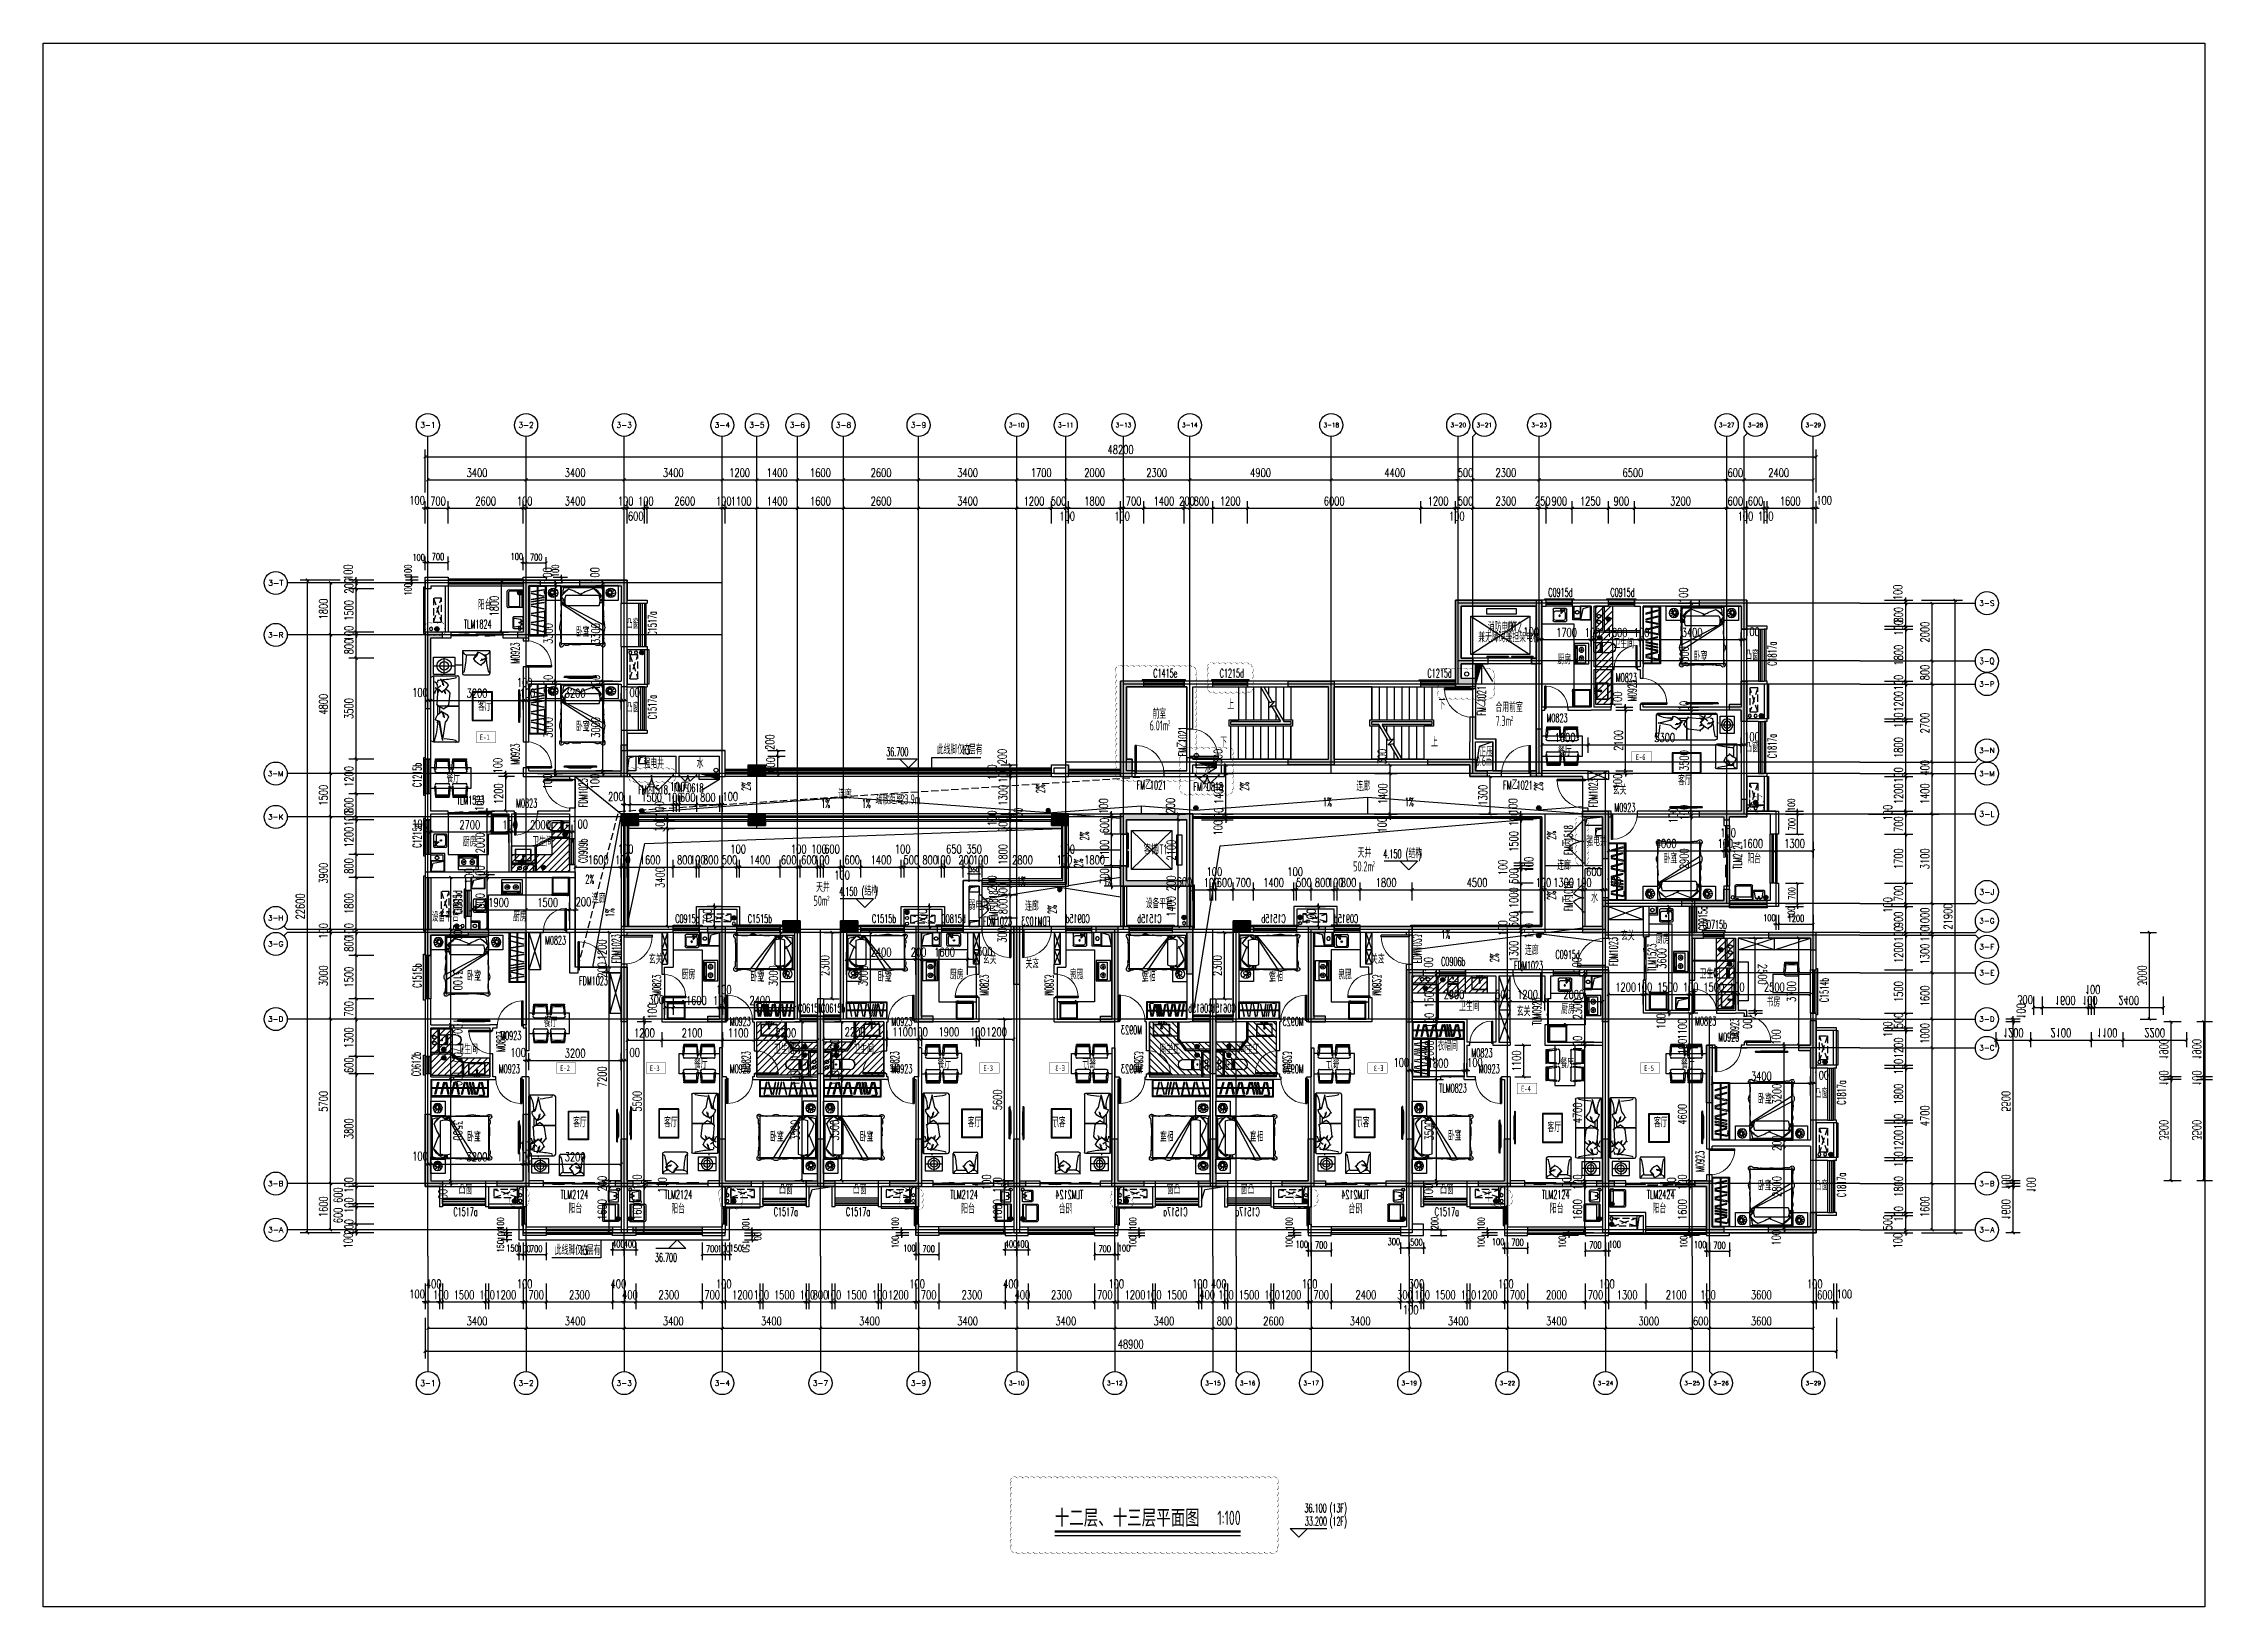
# Model space of a CAD drawing. Extents: x -129588 to 17450, y 1144 to 109436.
# Drawn here: x -57443 to 17450, y 1144 to 55290 of the extents above; entities that cross this region are included whole.
import ezdxf
from ezdxf.enums import TextEntityAlignment as Align

# ---------------------------------------------------------------- set-up
doc = ezdxf.new("R2010")
doc.units = 0
doc.header["$LTSCALE"] = 1000
doc.header["$MEASUREMENT"] = 0
doc.linetypes.add('DASH', pattern=[0.35, 0.25, -0.1])
doc.linetypes.add('PS', pattern=[3200, 1500, -200, 1500])
for name, color, linetype in [('-消防立管', 1, 'Continuous'), ('_S-YS(雨水管)', 3, 'Continuous'), ('_S-空调立管', 7, 'Continuous'), ('A-EVTR', 5, 'Continuous'), ('A-Lvtry', 5, 'Continuous'), ('A-外装饰线脚', 7, 'Continuous'), ('A-洞口', 105, 'Continuous'), ('A-烟气道', 105, 'Continuous'), ('A-疏散距离', 105, 'DASH'), ('A-看线', 105, 'Continuous'), ('A-空调室外机', 5, 'DASH'), ('A-第三道尺寸线', 105, 'Continuous'), ('A-线脚看线', 9, 'Continuous'), ('A-降板区域', 251, 'Continuous'), ('AE-FLOR', 151, 'Continuous'), ('AXIS', 3, 'Continuous'), ('AXIS_TEXT', 7, 'Continuous'), ('DIM_ELEV', 3, 'Continuous'), ('DIM_LEAD', 3, 'Continuous'), ('DIM_SYMB', 3, 'Continuous'), ('DOOR_FIRE', 4, 'Continuous'), ('DOOR_FIRE_TEXT', 7, 'Continuous'), ('DOTE', 16, 'Continuous'), ('NL', 5, 'Continuous'), ('PS', 6, 'PS'), ('PUB_DIM', 3, 'Continuous'), ('PUB_HATCH', 8, 'Continuous'), ('PUB_TEXT', 7, 'Continuous'), ('STAIR', 5, 'Continuous'), ('WALL', 2, 'Continuous'), ('WINDOW', 4, 'Continuous'), ('WINDOW_TEXT', 7, 'Continuous'), ('ys', 154, 'Continuous'), ('剪力墙', 6, 'Continuous'), ('商业', 2, 'Continuous'), ('户型标示', 7, 'Continuous'), ('栏杆', 142, 'Continuous')]:
    doc.layers.add(name, color=color, linetype=linetype)
for name, color, linetype, plot in [('_S-PS(排水管)', 255, 'Continuous', False), ('A-area(算全面积)', 21, 'Continuous', False), ('A-area(算半面积)', 23, 'Continuous', False), ('A-FUR', 8, 'Continuous', False), ('Q0405', 170, 'Continuous', False), ('Q0408', 131, 'Continuous', False), ('Q0420', 40, 'Continuous', False), ('Q20160530修改', 20, 'Continuous', False)]:
    doc.layers.add(name, color=color, linetype=linetype, plot=plot)
doc.layers.add('A-第四道尺寸线(线脚尺寸)', color=105, linetype='Continuous', lineweight=5)
doc.styles.add('_TCH_AXIS', font='COMPLEX', dxfattribs={"bigfont": 'GBCBIG'})
doc.styles.add('_TCH_DIM', font='SIMPLEX.shx', dxfattribs={"width": 0.7, "bigfont": 'GBCBIG.shx'})
doc.styles.add('_TCH_DIM_T3', font='SIMPLEX.shx', dxfattribs={"width": 0.705882, "bigfont": 'GBCBIG.shx'})
doc.styles.add('_TCH_WINDOW', font='SIMPLEX.shx', dxfattribs={"width": 0.7, "height": 3.5, "bigfont": 'GBCBIG.shx'})
doc.styles.add('COMPLEX', font='COMPLEX')
doc.styles.get("Standard").update_dxf_attribs({"font": 'gbenor.shx', "width": 0.7, "bigfont": 'gbcbig.shx'})
doc.styles.add('黑体', font='simhei.ttf', dxfattribs={"width": 0.7})
doc.dimstyles.new('_TCH_ARCH&&100', dxfattribs={"dimtxt": 297.5, "dimasz": 100, "dimexe": 250, "dimexo": 300, "dimgap": 100, "dimtad": 1, "dimdec": 0, "dimzin": 0, "dimdsep": 46, "dimtxsty": '_TCH_DIM_T3', "dimblk": 'ARCHTICK', "dimcen": 0.09, "dimclrt": 7, "dimazin": 2, "dimtfac": 1, "dimtdec": 0, "dimtix": 1, "dimtmove": 2, "dimatfit": 3, "dimfxl": 0, "dimtolj": 1, "dimtzin": 0, "dimarcsym": 0})
doc.dimstyles.new('_TCH_ARCH&&50', dxfattribs={"dimtxt": 148.75, "dimasz": 50, "dimexe": 125, "dimexo": 150, "dimgap": 63.125, "dimtad": 1, "dimdec": 0, "dimzin": 0, "dimdsep": 46, "dimtxsty": '_TCH_DIM_T3', "dimblk": 'ARCHTICK', "dimcen": 0.09, "dimclrt": 7, "dimazin": 2, "dimtfac": 1, "dimtdec": 0, "dimtix": 1, "dimtmove": 2, "dimatfit": 3, "dimfxl": 0, "dimtolj": 1, "dimtzin": 0, "dimarcsym": 0})
doc.dimstyles.new('_TCH_ARCH&&80', dxfattribs={"dimtxt": 238, "dimasz": 80, "dimexe": 200, "dimexo": 240, "dimgap": 80, "dimtad": 1, "dimdec": 0, "dimzin": 0, "dimdsep": 46, "dimtxsty": '_TCH_DIM_T3', "dimblk": 'ARCHTICK', "dimcen": 0.09, "dimclrt": 7, "dimazin": 2, "dimtfac": 1, "dimtdec": 0, "dimtix": 1, "dimtmove": 2, "dimatfit": 3, "dimfxl": 0, "dimtolj": 1, "dimtzin": 0, "dimarcsym": 0})

msp = doc.modelspace()

# ---------------------------------------------------------------- texts
at = {"layer": 'A-疏散距离', "linetype": 'ByBlock', "width": 0.7}
for s, height, p in [('疏散距离：', 337.59, (-28609, 28930.5, 0)), ('23.9m', 350, (-27748.9, 28930.5, 0))]:
    msp.add_text(s, height=height, dxfattribs=at).set_placement(p)
at = {"layer": 'PUB_TEXT'}
for s, height, style, width, p in [('36.700', 297.5, '_TCH_DIM', 0.494118, (-28236.5, 30603.2)), ('此线脚仅在', 337.59, '_TCH_DIM', 0.7, (-26481.6, 30663.1)), ('13', 297.5, '_TCH_DIM', 0.494118, (-25621.5, 30663.1)), ('层有', 337.59, '_TCH_DIM', 0.7, (-25369.5, 30663.1)), ('1%', 297.5, '_TCH_DIM', 0.494118, (-30484.7, 28807.3)), ('1%', 297.5, '_TCH_DIM', 0.494118, (-29080.7, 28807.3)), ('1%', 297.5, '_TCH_DIM', 0.494118, (-13100.5, 28865.9)), ('1%', 297.5, '_TCH_DIM', 0.494118, (-10264.9, 28865.9)), ('1%', 297.5, '_TCH_DIM', 0.494118, (-23709.1, 26125.5)), ('1%', 297.5, '_TCH_DIM', 0.494118, (-20704.7, 26123.3)), ('13', 297.5, '_TCH_DIM', 0.494118, (-38859.6, 13330.4)), ('36.700', 297.5, '_TCH_DIM', 0.494118, (-36249.4, 13093.2)), ('十二层、十三层平面图', 525.74, '黑体', 0.7, (-22395.5, 3973.3)), ('36.100', 297.5, '_TCH_DIM', 0.494118, (-13744.5, 4412.5)), ('(13F)', 297.5, '_TCH_DIM', 0.494118, (-12872.5, 4412.5)), ('33.200', 297.5, '_TCH_DIM', 0.494118, (-13730.5, 3957.5)), ('(12F)', 297.5, '_TCH_DIM', 0.494118, (-12872.5, 3957.5))]:
    msp.add_text(s, height=height, dxfattribs=dict(at, style=style, width=width)).set_placement(p)
at = {"layer": 'PUB_TEXT', "style": '_TCH_DIM', "width": 0.494118}
for p in [(-32938.9, 29398.9), (-22741.7, 29320.2), (-15672.1, 29398.9), (-21218.2, 27687.8), (-21420.5, 26742.6)]:
    msp.add_text('2%', height=297.5, rotation=90, dxfattribs=at).set_placement(p)
at = {"layer": 'PUB_TEXT', "width": 0.7}
msp.add_text('1:100', height=500, dxfattribs=at).set_placement((-16759.2, 3973.3))

# ---------------------------------------------------------------- blocks, each defined once
blk = doc.blocks.new('jgjlq030328')
at = {"layer": 'PUB_HATCH'}
for points in [[(-286535, 28812), (-286535, 29012), (-287135, 29012), (-287135, 27212), (-287335, 27212), (-287335, 27012), (-286935, 27012), (-286935, 28812)], [(-283535, 28212), (-283535, 29012), (-285185, 29012), (-285185, 28812), (-283735, 28812), (-283735, 28212)], [(-254335, 25312), (-254835, 25312), (-254835, 28312), (-251835, 28312), (-251835, 26112), (-252195, 26112), (-252195, 26312), (-252035, 26312), (-252035, 28112), (-254635, 28112), (-254635, 26312), (-254235, 26312), (-254235, 26112), (-254635, 26112), (-254635, 25612), (-254135, 25612), (-254135, 25312)], [(-244735, 27312), (-244735, 28312), (-246385, 28312), (-246385, 28112), (-244935, 28112), (-244935, 27312)], [(-289935, 27212), (-290535, 27212), (-290535, 24562), (-290335, 24562), (-290335, 27012), (-289935, 27012)], [(-266435, 22212), (-266035, 22212), (-266035, 22812), (-266235, 22812), (-266235, 25312), (-265635, 25312), (-265635, 25512), (-266435, 25512), (-266435, 22612)], [(-260635, 25512), (-259035, 25512), (-259035, 22612), (-260635, 22612), (-260635, 22812), (-259235, 22812), (-259235, 25312), (-260635, 25312)], [(-244735, 25512), (-244735, 24112), (-244935, 24112), (-244935, 24512), (-245335, 24512), (-245335, 24712), (-244935, 24712), (-244935, 25512)], [(-283535, 23312), (-283535, 22212), (-286035, 22212), (-286035, 22412), (-283735, 22412), (-283735, 23312)], [(-251835, 23862), (-251835, 22212), (-252235, 22212), (-252235, 22412), (-252035, 22412), (-252035, 23862)], [(-279335, 22612), (-278735, 22612), (-278735, 22212), (-279335, 22212)], [(-254335, 22212), (-254335, 22612), (-255785, 22612), (-255785, 22812), (-254135, 22812), (-254135, 22412), (-253735, 22412), (-253735, 22212)], [(-249535, 21012), (-249535, 20912), (-249535, 19362), (-249735, 19362), (-249735, 20812), (-250435, 20812), (-250435, 21012), (-249735, 21012)], [(-244735, 20812), (-244735, 21412), (-244935, 21412), (-244935, 21012), (-246385, 21012), (-246385, 20812), (-245535, 20812), (-245535, 20712), (-245335, 20712), (-245335, 20812)], [(-283735, 20512), (-283135, 20512), (-283135, 20912), (-283735, 20912)], [(-279335, 20512), (-278735, 20512), (-278735, 20912), (-279335, 20912)], [(-268835, 20512), (-268235, 20512), (-268235, 20912), (-268835, 20912)], [(-266435, 20212), (-266435, 20912), (-263935, 20912), (-263935, 18412), (-266435, 18412), (-266435, 19112), (-266235, 19112), (-266235, 18612), (-264135, 18612), (-264135, 20712), (-266235, 20712), (-266235, 20212)], [(-250435, 16812), (-249535, 16812), (-249535, 18012), (-249735, 18012), (-249735, 17012), (-250435, 17012)], [(-245335, 18312), (-245335, 17712), (-246985, 17712), (-246985, 17912), (-245535, 17912), (-245535, 18312)], [(-290535, 16012), (-290535, 16912), (-288335, 16912), (-288335, 16712), (-290335, 16712), (-290335, 16012)], [(-280735, 13912), (-280335, 13912), (-280335, 16812), (-280735, 16812), (-280735, 17012), (-280135, 17012), (-280135, 13712), (-280335, 13712), (-280735, 13712)], [(-278135, 16812), (-277535, 16812), (-277535, 17212), (-278135, 17212)], [(-276135, 17212), (-275535, 17212), (-275535, 16812), (-276135, 16812)], [(-272935, 13912), (-273335, 13912), (-273335, 16812), (-272785, 16812), (-272785, 17012), (-273535, 17012), (-273535, 13712), (-273335, 13712), (-272935, 13712)], [(-270135, 17012), (-269935, 17012), (-269935, 15012), (-270135, 15012), (-270135, 16812)], [(-267135, 13912), (-266735, 13912), (-266735, 16812), (-267285, 16812), (-267285, 17012), (-266535, 17012), (-266535, 13712), (-266735, 13712), (-267135, 13712)], [(-264635, 17012), (-263935, 17012), (-263935, 15362), (-264135, 15362), (-264135, 16812), (-264635, 16812)], [(-262535, 17212), (-261935, 17212), (-261935, 16812), (-262535, 16812)], [(-259335, 13912), (-259735, 13912), (-259735, 16812), (-259335, 16812), (-259335, 17012), (-259935, 17012), (-259935, 13712), (-259735, 13712), (-259335, 13712)], [(-246235, 16812), (-246735, 16812), (-246735, 15162), (-246535, 15162), (-246535, 16612), (-246235, 16612)], [(-242335, 16212), (-242335, 16812), (-243985, 16812), (-243985, 16612), (-242535, 16612), (-242535, 16212)], [(-283535, 13712), (-283735, 13712), (-283735, 15612), (-283535, 15612), (-283535, 13912)], [(-255935, 15512), (-256535, 15512), (-256535, 13712), (-256335, 13712), (-256335, 15312), (-255935, 15312)], [(-250285, 15512), (-249535, 15512), (-249535, 13712), (-249735, 13712), (-249735, 15312), (-250285, 15312)], [(-276935, 13912), (-276735, 13912), (-276735, 11912), (-276935, 11912), (-276935, 13712)], [(-263335, 13912), (-263135, 13912), (-263135, 11912), (-263335, 11912), (-263335, 13712)], [(-242335, 13762), (-242335, 12112), (-242535, 12112), (-242535, 12712), (-242935, 12712), (-242935, 12912), (-242535, 12912), (-242535, 13762)], [(-246135, 12912), (-245935, 12912), (-245935, 10912), (-246135, 10912), (-246135, 12712)], [(-289935, 8012), (-290535, 8012), (-290535, 10512), (-290335, 10512), (-290335, 8212), (-289935, 8212)], [(-287135, 10512), (-286935, 10512), (-286935, 8012), (-288035, 8012), (-288035, 8212), (-287135, 8212)], [(-283935, 8012), (-283935, 8212), (-283735, 8212), (-283735, 9662), (-283535, 9662), (-283535, 8212), (-283335, 8212), (-283335, 8012)], [(-280335, 9662), (-280135, 9662), (-280135, 8212), (-279235, 8212), (-279235, 8012), (-280335, 8012)], [(-277335, 8012), (-277335, 8212), (-276935, 8212), (-276935, 9662), (-276735, 9662), (-276735, 8212), (-276335, 8212), (-276335, 8012)], [(-273535, 8212), (-273535, 9662), (-273335, 9662), (-273335, 8012), (-274435, 8012), (-274435, 8212)], [(-270335, 8012), (-270335, 8212), (-270135, 8212), (-270135, 9662), (-269935, 9662), (-269935, 8212), (-269735, 8212), (-269735, 8012)], [(-266735, 9662), (-266535, 9662), (-266535, 8212), (-265635, 8212), (-265635, 8012), (-266735, 8012)], [(-263735, 8012), (-263735, 8212), (-263335, 8212), (-263335, 9662), (-263135, 9662), (-263135, 8212), (-262735, 8212), (-262735, 8012)], [(-259935, 8212), (-259935, 9662), (-259735, 9662), (-259735, 8012), (-260835, 8012), (-260835, 8212)], [(-256535, 9662), (-256335, 9662), (-256335, 8212), (-255935, 8212), (-255935, 8012), (-256535, 8012)], [(-253135, 8212), (-253135, 9662), (-252935, 9662), (-252935, 8012), (-254035, 8012), (-254035, 8212)], [(-249935, 8012), (-249935, 8212), (-249735, 8212), (-249735, 9662), (-249535, 9662), (-249535, 8212), (-249335, 8212), (-249335, 8012)], [(-245535, 6412), (-245935, 6412), (-246135, 6412), (-246135, 8012), (-246535, 8012), (-246535, 8212), (-245935, 8212), (-245935, 6612), (-245535, 6612)], [(-242335, 7112), (-242335, 6412), (-243985, 6412), (-243985, 6612), (-242535, 6612), (-242535, 7112)]]:
    blk.add_hatch(color=256, dxfattribs=at).paths.add_polyline_path(points)
at = {"layer": '剪力墙'}
for points in [[(-286535, 28812), (-286535, 29012), (-287135, 29012), (-287135, 27212), (-287335, 27212), (-287335, 27012), (-286935, 27012), (-286935, 28812)], [(-283535, 28212), (-283535, 29012), (-285185, 29012), (-285185, 28812), (-283735, 28812), (-283735, 28212)], [(-254335, 25312), (-254335, 25312), (-254835, 25312), (-254835, 28312), (-251835, 28312), (-251835, 26112), (-252195, 26112), (-252195, 26312), (-252035, 26312), (-252035, 28112), (-254635, 28112), (-254635, 26312), (-254235, 26312), (-254235, 26112), (-254635, 26112), (-254635, 25612), (-254135, 25612), (-254135, 25312), (-254135, 25312)], [(-244735, 27312), (-244735, 28312), (-246385, 28312), (-246385, 28112), (-244935, 28112), (-244935, 27312)], [(-289935, 27212), (-290535, 27212), (-290535, 24562), (-290335, 24562), (-290335, 27012), (-289935, 27012)], [(-266435, 22212), (-266035, 22212), (-266035, 22812), (-266235, 22812), (-266235, 25312), (-265635, 25312), (-265635, 25512), (-266435, 25512), (-266435, 22612)], [(-260635, 25512), (-259035, 25512), (-259035, 22612), (-260635, 22612), (-260635, 22812), (-259235, 22812), (-259235, 25312), (-260635, 25312)], [(-244735, 25512), (-244735, 24112), (-244935, 24112), (-244935, 24512), (-245335, 24512), (-245335, 24712), (-244935, 24712), (-244935, 25512)], [(-283535, 23312), (-283535, 22212), (-286035, 22212), (-286035, 22412), (-283735, 22412), (-283735, 23312)], [(-251835, 23862), (-251835, 22212), (-252235, 22212), (-252235, 22412), (-252035, 22412), (-252035, 23862)], [(-279335, 22612), (-278735, 22612), (-278735, 22212), (-279335, 22212)], [(-254335, 22212), (-254335, 22612), (-255785, 22612), (-255785, 22812), (-254135, 22812), (-254135, 22412), (-253735, 22412), (-253735, 22212)], [(-249535, 21012), (-249535, 20912), (-249535, 19362), (-249735, 19362), (-249735, 20812), (-250435, 20812), (-250435, 21012), (-249735, 21012)], [(-244735, 20812), (-244735, 21412), (-244935, 21412), (-244935, 21012), (-246385, 21012), (-246385, 20812), (-245535, 20812), (-245535, 20712), (-245335, 20712), (-245335, 20812)], [(-283735, 20512), (-283135, 20512), (-283135, 20912), (-283735, 20912)], [(-279335, 20512), (-278735, 20512), (-278735, 20912), (-279335, 20912)], [(-268835, 20512), (-268235, 20512), (-268235, 20912), (-268835, 20912)], [(-266435, 20212), (-266435, 20912), (-263935, 20912), (-263935, 18412), (-266435, 18412), (-266435, 19112), (-266235, 19112), (-266235, 18612), (-264135, 18612), (-264135, 20712), (-266235, 20712), (-266235, 20212)], [(-250435, 16812), (-249535, 16812), (-249535, 18012), (-249735, 18012), (-249735, 17012), (-250435, 17012)], [(-245335, 18312), (-245335, 17712), (-246985, 17712), (-246985, 17912), (-245535, 17912), (-245535, 18312)], [(-290535, 16012), (-290535, 16912), (-288335, 16912), (-288335, 16712), (-290335, 16712), (-290335, 16012)], [(-280735, 13912), (-280335, 13912), (-280335, 16812), (-280735, 16812), (-280735, 17012), (-280135, 17012), (-280135, 13712), (-280335, 13712), (-280735, 13712)], [(-278135, 16812), (-277535, 16812), (-277535, 17212), (-278135, 17212)], [(-276135, 17212), (-275535, 17212), (-275535, 16812), (-276135, 16812)], [(-272935, 13912), (-273335, 13912), (-273335, 16812), (-272785, 16812), (-272785, 17012), (-273535, 17012), (-273535, 13712), (-273335, 13712), (-272935, 13712)], [(-270135, 17012), (-269935, 17012), (-269935, 15012), (-270135, 15012), (-270135, 16812)], [(-267135, 13912), (-266735, 13912), (-266735, 16812), (-267285, 16812), (-267285, 17012), (-266535, 17012), (-266535, 13712), (-266735, 13712), (-267135, 13712)], [(-264635, 17012), (-263935, 17012), (-263935, 15362), (-264135, 15362), (-264135, 16812), (-264635, 16812)], [(-262535, 17212), (-261935, 17212), (-261935, 16812), (-262535, 16812)], [(-259335, 13912), (-259735, 13912), (-259735, 16812), (-259335, 16812), (-259335, 17012), (-259935, 17012), (-259935, 13712), (-259735, 13712), (-259335, 13712)], [(-246235, 16812), (-246735, 16812), (-246735, 15162), (-246535, 15162), (-246535, 16612), (-246235, 16612)], [(-242335, 16212), (-242335, 16812), (-243985, 16812), (-243985, 16612), (-242535, 16612), (-242535, 16212)], [(-283535, 13712), (-283735, 13712), (-283735, 15612), (-283535, 15612), (-283535, 13912)], [(-255935, 15512), (-256535, 15512), (-256535, 13712), (-256335, 13712), (-256335, 15312), (-255935, 15312)], [(-250285, 15512), (-249535, 15512), (-249535, 13712), (-249735, 13712), (-249735, 15312), (-250285, 15312)], [(-276935, 13912), (-276735, 13912), (-276735, 11912), (-276935, 11912), (-276935, 13712)], [(-263335, 13912), (-263135, 13912), (-263135, 11912), (-263335, 11912), (-263335, 13712)], [(-242335, 13762), (-242335, 12112), (-242535, 12112), (-242535, 12712), (-242935, 12712), (-242935, 12912), (-242535, 12912), (-242535, 13762)], [(-246135, 12912), (-245935, 12912), (-245935, 10912), (-246135, 10912), (-246135, 12712)], [(-289935, 8012), (-290535, 8012), (-290535, 10512), (-290335, 10512), (-290335, 8212), (-289935, 8212)], [(-287135, 10512), (-286935, 10512), (-286935, 8012), (-288035, 8012), (-288035, 8212), (-287135, 8212)], [(-280335, 9662), (-280135, 9662), (-280135, 8212), (-279235, 8212), (-279235, 8012), (-280335, 8012)], [(-273535, 8212), (-273535, 9662), (-273335, 9662), (-273335, 8012), (-274435, 8012), (-274435, 8212)], [(-266735, 9662), (-266535, 9662), (-266535, 8212), (-265635, 8212), (-265635, 8012), (-266735, 8012)], [(-259935, 8212), (-259935, 9662), (-259735, 9662), (-259735, 8012), (-260835, 8012), (-260835, 8212)], [(-256535, 9662), (-256335, 9662), (-256335, 8212), (-255935, 8212), (-255935, 8012), (-256535, 8012)], [(-253135, 8212), (-253135, 9662), (-252935, 9662), (-252935, 8012), (-254035, 8012), (-254035, 8212)], [(-245535, 6412), (-245935, 6412), (-246135, 6412), (-246135, 8012), (-246535, 8012), (-246535, 8212), (-245935, 8212), (-245935, 6612), (-245535, 6612)], [(-242335, 7112), (-242335, 6412), (-243985, 6412), (-243985, 6612), (-242535, 6612), (-242535, 7112)]]:
    blk.add_lwpolyline(points, close=True, dxfattribs=at)
for points in [[(-287135, 27012), (-287135, 27012)], [(-259035, 25312), (-259035, 25312)], [(-259035, 22812), (-259035, 22812)], [(-279135, 22212), (-279135, 22212)], [(-249735, 21012), (-249735, 21012)], [(-283535, 20512), (-283535, 20512)], [(-279135, 20512), (-279135, 20512)], [(-268635, 20512), (-268635, 20512)], [(-277935, 16812), (-277935, 16812)], [(-275935, 16812), (-275935, 16812)], [(-270135, 16812), (-270135, 16812)], [(-262335, 16812), (-262335, 16812)], [(-283535, 13912), (-283535, 13912)], [(-276935, 13712), (-276935, 13712)], [(-263335, 13712), (-263335, 13712)], [(-246135, 12712), (-246135, 12712)], [(-283935, 8012), (-283935, 8212), (-283735, 8212), (-283735, 9662), (-283535, 9662), (-283535, 8212), (-283335, 8212), (-283335, 8012), (-283935, 8012), (-283535, 8012)], [(-277335, 8012), (-277335, 8212), (-276935, 8212), (-276935, 9662), (-276735, 9662), (-276735, 8212), (-276335, 8212), (-276335, 8012), (-277335, 8012), (-276735, 8012)], [(-270335, 8012), (-270335, 8212), (-270135, 8212), (-270135, 9662), (-269935, 9662), (-269935, 8212), (-269735, 8212), (-269735, 8012), (-270335, 8012), (-269935, 8012)], [(-263735, 8012), (-263735, 8212), (-263335, 8212), (-263335, 9662), (-263135, 9662), (-263135, 8212), (-262735, 8212), (-262735, 8012), (-263735, 8012), (-263135, 8012)], [(-249935, 8012), (-249935, 8212), (-249735, 8212), (-249735, 9662), (-249535, 9662), (-249535, 8212), (-249335, 8212), (-249335, 8012), (-249935, 8012), (-249535, 8012)], [(-286935, 8212), (-286935, 8212)], [(-280335, 8212), (-280335, 8212)], [(-273335, 8212), (-273335, 8212)], [(-266735, 8212), (-266735, 8212)], [(-259735, 8212), (-259735, 8212)], [(-256535, 8212), (-256535, 8212)], [(-252935, 8212), (-252935, 8212)]]:
    blk.add_lwpolyline(points, dxfattribs=at)
blk = doc.blocks.new('zhouxianssceng0329')
at = {"layer": 'DOTE'}
for p, q in [((-44114, 132090), (-44114, 156469)), ((-40714, 132090), (-40714, 156469)), ((-37314, 132090), (-37314, 156469)), ((-33914, 132090), (-33914, 156469)), ((-32714, 146898), (-32714, 156469)), ((-31314, 140298), (-31314, 156469)), ((-29714, 140298), (-29714, 156469)), ((-27114, 132090), (-27114, 156469)), ((-23714, 132090), (-23714, 156469)), ((-22014, 143398), (-22014, 156469)), ((-20014, 143398), (-20014, 156469)), ((-17714, 143398), (-17714, 156469)), ((-12814, 148798), (-12814, 156469)), ((-8414, 151898), (-8414, 156469)), ((-7914, 148798), (-7914, 156469)), ((-5614, 148798), (-5614, 156469)), ((886, 144298), (886, 156469)), ((1486, 147398), (1486, 156469)), ((3886, 132090), (3886, 156469)), ((-33914, 155398), (-44989, 155398)), ((5501, 154698), (-8414, 154698)), ((-33914, 153598), (-44989, 153598)), ((5501, 152698), (-8414, 152698)), ((5501, 151898), (-20014, 151898)), ((5501, 149198), (-22014, 149198)), ((5501, 148798), (-44989, 148798)), ((-3314, 132090), (-3314, 148798)), ((-20014, 147298), (-44989, 147298)), ((5501, 147398), (-22014, 147398)), ((5501, 144298), (-3314, 144298)), ((-314, 132090), (-314, 144298)), ((-3314, 143398), (-44989, 143398)), ((5501, 143298), (-44989, 143298)), ((-30514, 132090), (-30514, 143398)), ((-20314, 132090), (-20314, 143398)), ((-16914, 132090), (-16914, 143398)), ((-16114, 132090), (-16114, 143398)), ((-13514, 132090), (-13514, 143398)), ((-10114, 132090), (-10114, 143398)), ((-6714, 132090), (-6714, 143398)), ((5501, 143198), (-3314, 143198)), ((5501, 141898), (-10114, 141898)), ((5501, 140298), (-44989, 140298)), ((286, 132090), (286, 140298)), ((5501, 139298), (286, 139298)), ((5501, 134598), (-44989, 134598)), ((5501, 132998), (-44989, 132998))]:
    blk.add_line(p, q, dxfattribs=at)
blk = doc.blocks.new('ktswaj')
at = {"linetype": 'DASH'}
blk.add_lwpolyline([(15990, 179083), (15990, 178253), (16268, 178253), (16268, 179083)], close=True, dxfattribs=at)
for points in [[(15990, 179083), (16268, 178253)], [(15990, 178253), (16268, 179083)]]:
    blk.add_lwpolyline(points, dxfattribs=at)
blk = doc.blocks.new('zt1')
at = {"layer": 'A-Lvtry', "linetype": 'Continuous'}
for p, q in [((-700, 0), (0, 0)), ((-700, -500), (-700, 0)), ((0, 0), (0, -500)), ((0, -500), (-700, -500))]:
    blk.add_line(p, q, dxfattribs=at)
at = {"layer": 'A-Lvtry'}
for p, q in [((-673, -113), (-673, -456)), ((-51, -113), (-673, -113)), ((-673, -400), (-51, -400)), ((-673, -456), (-51, -456)), ((-641, -422), (-641, -434)), ((-566, -432), (-630, -432)), ((-630, -432), (-630, -448)), ((-630, -448), (-566, -448)), ((-566, -448), (-566, -432)), ((-549, -423), (-549, -434)), ((-168, -422), (-168, -434)), ((-157, -432), (-157, -448)), ((-93, -432), (-157, -432)), ((-157, -448), (-93, -448)), ((-93, -448), (-93, -432)), ((-76, -423), (-76, -434)), ((-51, -456), (-51, -113))]:
    blk.add_line(p, q, dxfattribs=at)
for points in [[(-549, -423, 0.259034), (-551, -420, 0.076276), (-563, -415, 0.036515), (-576, -412, 0.026615), (-595, -411, 0.026615), (-614, -412, 0.036515), (-627, -415, 0.076276), (-639, -420, 0.259034), (-641, -423, 0.078462), (-641, -424, 0.056762)], [(-549, -434, 0.259034), (-551, -430, 0.076276), (-563, -425, 0.036515), (-576, -423, 0.026615), (-595, -422, 0.026615), (-614, -423, 0.036515), (-627, -425, 0.076276), (-639, -430, 0.259034), (-641, -434, 0.259034), (-639, -437, 0.056762), (-630, -441, 0.036515)], [(-566, -443, 0.008736), (-563, -442, 0.076276), (-551, -437, 0.259034), (-549, -434, 0.259034)], [(-76, -423, 0.259034), (-78, -420, 0.076276), (-90, -415, 0.036515), (-103, -412, 0.026615), (-122, -411, 0.026615), (-141, -412, 0.036515), (-154, -415, 0.076276), (-166, -420, 0.259034), (-168, -423, 0.078462), (-168, -424, 0.056762)], [(-76, -434, 0.259034), (-78, -430, 0.076276), (-90, -425, 0.036515), (-103, -423, 0.026615), (-122, -422, 0.026615), (-141, -423, 0.036515), (-154, -425, 0.076276), (-166, -430, 0.259034), (-168, -434, 0.259034), (-166, -437, 0.056762), (-157, -441, 0.036515)], [(-93, -443, 0.008736), (-90, -442, 0.076276), (-78, -437, 0.259034), (-76, -434, 0.259034)]]:
    blk.add_lwpolyline(points, format="xyb", dxfattribs=at)
at = {"layer": 'A-Lvtry', "linetype": 'Continuous'}
for centre, radius in [((-508, -259), 82.5), ((-508, -259), 31.6), ((-216, -259), 82.5), ((-216, -259), 31.6)]:
    blk.add_circle(centre, radius, dxfattribs=at)
at = {"layer": 'A-Lvtry', "width": 0.8, "flags": 9}
for tag in ['YSIZE', 'XSIZE']:
    blk.add_attdef(tag, (-350, 0), '', height=0.5, dxfattribs=at)
blk = doc.blocks.new('t4')
at = {"layer": 'A-Lvtry'}
for p, q in [((3876515, 2551820), (3876515, 2552229)), ((3876545, 2552260), (3876931, 2552260)), ((3876545, 2552145), (3876545, 2551880)), ((3876931, 2551789), (3876545, 2551789)), ((3876820, 2552206), (3876606, 2552206)), ((3876606, 2551820), (3876820, 2551820)), ((3876790, 2552072), (3876875, 2552142)), ((3876800, 2552055), (3876790, 2552072)), ((3876903, 2552093), (3876800, 2552055)), ((3876881, 2551880), (3876881, 2552085)), ((3876914, 2552122), (3876906, 2552136)), ((3876962, 2552229), (3876962, 2551820))]:
    blk.add_line(p, q, dxfattribs=at)
for centre, major_axis, start_param, end_param in [((3876545, 2552229), (-21.6, 21.6), -0.785398, 0.785398), ((3876545, 2551820), (21.6, 21.6), 2.356194, 3.926991), ((3876606, 2552145), (-43.1, 43.1), -0.785398, 0.785398), ((3876606, 2551880), (-43.1, 43.1), 0.785398, 2.356194), ((3876713, 2552013), (18, 18), 6.283185283897186, 12.56637059107677), ((3876820, 2552145), (43.1, 43.1), 5.497787, 7.068583), ((3876820, 2551880), (-43.1, 43.1), 2.356194, 3.926991), ((3876888, 2552126), (14.4, 14.4), 6.021386, 7.757331), ((3876911, 2552185), (-14.4, 14.4), 4.712389, 10.995574), ((3876911, 2552063), (14.4, 14.4), 6.283185283893945, 12.56637059107353), ((3876896, 2552112), (-14.4, 14.4), 2.714645, 4.45059), ((3876931, 2552229), (-21.6, 21.6), 3.926991, 5.497787), ((3876931, 2551820), (-21.6, 21.6), 2.356194, 3.926991)]:
    blk.add_ellipse(centre, major_axis=major_axis, ratio=1, start_param=start_param, end_param=end_param, dxfattribs=at)
blk = doc.blocks.new('BX1')
at = {"layer": 'A-Lvtry'}
for p, q in [((-560, 8), (-608, 8)), ((-608, 8), (-608, -608)), ((-560, -608), (-560, 8)), ((0, 0), (-560, 0)), ((0, -600), (0, 0)), ((-631, -564), (-631, -520)), ((-631, -520), (-608, -520)), ((-608, -564), (-631, -564)), ((-608, -520), (-608, -564)), ((-608, -608), (-560, -608)), ((-560, 0), (-560, -600)), ((-560, -600), (0, -600)), ((-24, -24), (-536, -24)), ((-536, -24), (-536, -576)), ((-536, -576), (-24, -576)), ((-24, -576), (-24, -24))]:
    blk.add_line(p, q, dxfattribs=at)
blk = doc.blocks.new('A$C12CE3BE6')
at = {"ltscale": 10}
for p, q in [((220, 412), (160, 412)), ((160, 412), (160, 405)), ((220, 405), (160, 405)), ((180, 469), (200, 469)), ((180, 412), (180, 435)), ((182, 422), (182, 442)), ((197, 442), (182, 442)), ((197, 422), (182, 422)), ((184, 442), (184, 469)), ((187, 412), (187, 422)), ((193, 412), (193, 422)), ((195, 442), (195, 469)), ((197, 422), (197, 442)), ((200, 412), (200, 435)), ((220, 405), (220, 412)), ((285, 469), (265, 469)), ((265, 260), (265, 435)), ((285, 260), (285, 435)), ((330, 412), (390, 412)), ((330, 405), (330, 412)), ((330, 405), (390, 405)), ((370, 469), (350, 469)), ((350, 412), (350, 435)), ((352, 422), (352, 442)), ((352, 442), (367, 442)), ((352, 422), (367, 422)), ((354, 442), (354, 469)), ((357, 412), (357, 422)), ((363, 412), (363, 422)), ((365, 442), (365, 469)), ((367, 422), (367, 442)), ((370, 412), (370, 435)), ((390, 412), (390, 405))]:
    blk.add_line(p, q, dxfattribs=at)
for p, q in [((261, 236), (289, 264)), ((261, 264), (289, 236))]:
    blk.add_line(p, q)
for points in [[(0, 0), (0, 400), (550, 400), (550, 0)], [(10, 10), (10, 390), (540, 390), (540, 10)]]:
    blk.add_lwpolyline(points, close=True)
for points in [[(200, 435), (200, 469), (215, 469), (215, 475), (165, 475), (165, 469), (180, 469), (180, 435)], [(285, 435), (285, 469), (300, 469), (300, 475), (250, 475), (250, 469), (265, 469), (265, 435)], [(370, 435), (370, 469), (385, 469), (385, 475), (335, 475), (335, 469), (350, 469), (350, 435)]]:
    blk.add_lwpolyline(points, dxfattribs=at)
for centre in [(190, 409), (360, 409)]:
    blk.add_circle(centre, 3.5, dxfattribs=at)
for radius in [29.1, 20]:
    blk.add_circle((275, 250), radius)
blk.add_arc((275, 260), 10, 180, 0, dxfattribs=at)
blk = doc.blocks.new('A$C2EEA3612')
at = {"linetype": 'Continuous'}
for p, q in [((-180, 570), (-173, 300)), ((-175, 570), (-168, 300)), ((-173, 300), (-171, 240)), ((-172, 255), (172, 255)), ((-171, 240), (-169, 187)), ((-169, 187), (-166, 19)), ((-163, 295), (163, 295)), ((-163, 290), (163, 290)), ((-146, 0), (146, 0)), ((169, 187), (166, 19)), ((175, 570), (168, 300)), ((171, 240), (169, 187)), ((173, 300), (171, 240)), ((180, 570), (173, 300))]:
    blk.add_line(p, q, dxfattribs=at)
for radius in [20, 15]:
    blk.add_circle((0, 90), radius, dxfattribs=at)
for centre, radius, start, end in [((0, 570), 180, 0, 180), ((0, 570), 175, 0, 180), ((-163, 300), 10, 181.7534, 270), ((-149, 187), 20, 99.85566, 181.7534), ((-163, 300), 5, 181.7534, 270), ((-146, 20), 20, 181.7534, 270), ((0, -673), 893, 80.14434, 99.85566), ((146, 20), 20, 270, 358.2466), ((149, 187), 20, 358.2466, 80.14434), ((163, 300), 5, 270, 358.2466), ((163, 300), 10, 270, 358.2466)]:
    blk.add_arc(centre, radius, start, end, dxfattribs=at)
blk = doc.blocks.new('g3wr')
at = {"color": 251}
blk.add_wipeout([(92376, 176270), (92376, 176416), (92376, 176562), (92382, 176575), (92396, 176582), (92459, 176583), (92576, 176581), (92666, 176589), (92736, 176588), (92946, 176596), (92946, 176591), (93057, 176558), (93057, 176558), (93126, 176416), (93076, 176298), (92946, 176236), (92831, 176244), (92676, 176243), (92576, 176251), (92396, 176250)], dxfattribs=at)
at = {"xscale": -1, "rotation": 270}
blk.add_blockref('A$C2EEA3612', (92376, 176416), dxfattribs=at)
blk = doc.blocks.new('床-次')
for p, q in [((0, 1250), (-500, 1250)), ((-500, 1250), (-500, 750)), ((-500, 750), (0, 750)), ((-282, 1064), (-395, 976)), ((-265, 1087), (-391, 1062)), ((-251, 1095), (-351, 1126)), ((-288, 1032), (-341, 888)), ((-230, 1100), (-298, 1161)), ((-280, 1009), (-244, 852)), ((-254, 985), (-140, 886)), ((-211, 1097), (-247, 1171)), ((-213, 982), (-86, 965)), ((-179, 1074), (-190, 1164)), ((-185, 997), (-86, 1057)), ((-168, 1033), (-134, 1132)), ((-40, -750), (-40, 750)), ((-40, 750), (0, 750)), ((0, 750), (0, 1250)), ((0, 750), (0, -750)), ((-40, 738), (-2054, 738)), ((-40, 738), (-2054, 738)), ((-2000, 738), (-2000, -801)), ((-608, 738), (-1552, -732)), ((-575, 738), (-1364, -758)), ((-678, 577), (-678, -578)), ((-571, 738), (-571, 606)), ((-520, 738), (-520, 615)), ((-336, -578), (-336, 577)), ((-63, -676), (-63, 641)), ((-40, -712), (-2054, -712)), ((-40, -715), (-2054, -715)), ((-571, -591), (-571, -758)), ((-520, -600), (-520, -758)), ((-473, -611), (-473, -676)), ((0, -750), (-500, -750)), ((-500, -750), (-500, -1250)), ((-500, -1250), (0, -1250)), ((-282, -936), (-395, -1024)), ((-265, -913), (-391, -938)), ((-251, -905), (-351, -874)), ((-288, -968), (-341, -1112)), ((-230, -900), (-298, -839)), ((-280, -991), (-244, -1148)), ((-254, -1015), (-140, -1114)), ((-211, -903), (-247, -829)), ((-213, -1018), (-86, -1035)), ((-179, -926), (-190, -836)), ((-185, -1003), (-86, -943)), ((-168, -967), (-134, -868)), ((0, -750), (-40, -750)), ((0, -1250), (0, -750))]:
    blk.add_line(p, q)
for centre, radius in [((-239, 1012), 160), ((-228, 1040), 60), ((-239, -988), 160), ((-228, -960), 60)]:
    blk.add_circle(centre, radius)
for centre, radius, start, end in [((-2051, 726), 61.8, 114.65516, 197.05817), ((-2025, 689), 106, 45.78413, 118.72126), ((-1951, 749), 16, 93.39574, 183.44183), ((-1636, 955), 209, 267.15615, 297.45765), ((-1447, 581), 210, 87.96316, 116.12762), ((-1431, 599), 192, 63.04698, 92.64916), ((-1226, 1105), 355, 250.60635, 272.32801), ((-1221, -1525), 2276, 85.96877, 89.74947), ((-1983, 764), 138, 203.70607, 231.95597), ((-2098, 610), 53.6, 340.23108, 55.86441), ((-1820, 531), 236, 164.99871, 197.18078), ((-2003, 452), 43.4, 129.07345, 167.94605), ((5743, 272), 7776, 179.44258, 181.07566), ((-1220, 79), 813, 176.67233, 181.72422), ((-2962, 430), 934, 354.95264, 3.41649), ((-9950, -200), 7922, 358.6733, 1.8401), ((-1966, -467), 1215, 83.96781, 90.04075), ((-1770, 1900), 1160, 266.64954, 276.11997), ((-909, 2045), 1309, 263.33019, 272.35813), ((-778, -774), 1513, 87.0776, 92.9224), ((-656, 1541), 806, 266.782, 275.59148), ((-507, 162), 449, 67.62117, 112.37883), ((-481, 164), 584, 86.03666, 99.53314), ((-58, 47), 749, 113.83469, 131.46224), ((532, -530), 1549, 124.57489, 131.88808), ((-775, -20652), 21401, 88.49238, 89.10433), ((-1547, -637), 1811, 37.31306, 49.42063), ((-690, 186), 638, 26.40883, 59.00025), ((-2186, 1137), 2172, 328.3558, 342.10444), ((-268, 143), 539, 67.62117, 92.10241), ((-7673, -3224), 8088, 20.45865, 24.04845), ((-160, -2198), 2940, 87.66163, 91.01156), ((-2051, -723), 61.8, 162.94183, 245.34484), ((-1983, -761), 138, 128.04403, 156.29393), ((-2098, -607), 53.6, 304.13559, 19.76892), ((-1820, -528), 236, 162.81922, 195.00129), ((-2329, -362), 300, 341.30518, 356.04213), ((-1966, 470), 1215, 269.95925, 276.03219), ((-1951, -746), 16, 176.55817, 266.60426), ((-1770, -1897), 1160, 83.88003, 93.35046), ((-1636, -952), 209, 62.54235, 92.84385), ((-1226, -1102), 355, 87.67199, 109.39365), ((-1221, 1528), 2276, 270.25053, 274.03123), ((-909, -2042), 1309, 87.64187, 96.66981), ((-778, 777), 1513, 267.0776, 272.9224), ((-656, -1538), 806, 84.40852, 93.218), ((-507, -163), 449, 247.62117, 292.37883), ((-481, -161), 584, 260.46686, 273.96334), ((-268, -177), 539, 247.62117, 292.37883), ((-775, 20655), 21401, 270.89567, 271.50762), ((-35, 25), 749, 237.46377, 246.16531), ((555, 626), 1549, 231.63721, 235.42511), ((-1524, 733), 1811, 309.96455, 322.68694), ((-667, -114), 638, 300.99975, 333.59117), ((-160, 2201), 2940, 268.98844, 272.33837), ((-2025, -686), 106, 241.27874, 314.21587), ((-1447, -578), 210, 243.87238, 272.03684), ((-1431, -596), 192, 267.35084, 296.95302)]:
    blk.add_arc(centre, radius, start, end)
at = {"text_generation_flag": 4, "width": 0.8, "flags": 9}
for tag, p in [('XSIZE', (-239, 1012)), ('YSIZE', (-239, 1012)), ('XSIZE', (-239, -988)), ('YSIZE', (-239, -988))]:
    blk.add_attdef(tag, p, '', height=0.5, rotation=180, dxfattribs=at)
blk = doc.blocks.new('u5g')
at = {"color": 8, "linetype": 'DASH', "ltscale": 20}
for p, q in [((10503, 151826), (10513, 151826)), ((10513, 151826), (10513, 151776)), ((12178, 151814), (10513, 151814)), ((12188, 151826), (12178, 151826)), ((12178, 151826), (12178, 151776)), ((10503, 151776), (10513, 151776)), ((12178, 151789), (10513, 151789)), ((12188, 151776), (12178, 151776))]:
    blk.add_line(p, q, dxfattribs=at)
at = {"color": 8, "ltscale": 20}
for p, q in [((10608, 151503), (10773, 151503)), ((10773, 151503), (10678, 151485)), ((10678, 151485), (10678, 151503)), ((11918, 151531), (12013, 151550)), ((12083, 151531), (11918, 151531)), ((12013, 151550), (12013, 151531))]:
    blk.add_line(p, q, dxfattribs=at)
at = {"linetype": 'DASH', "ltscale": 20}
for points in [[(12208, 152126), (10483, 152126), (10483, 151476), (12208, 151476)], [(10503, 151531), (11355, 151531), (11355, 151511), (10503, 151511)], [(11335, 151511), (12188, 151511), (12188, 151491), (11335, 151491)]]:
    blk.add_lwpolyline(points, close=True, dxfattribs=at)
blk.add_lwpolyline([(12188, 151476), (12188, 152106), (10503, 152106), (10503, 151476)], dxfattribs=at)
at = {"color": 8, "linetype": 'DASH', "ltscale": 20}
for points in [[(10603, 151579), (10697, 152027), (10720, 152022), (10626, 151574)], [(10780, 151579), (10874, 152027), (10897, 152022), (10803, 151574)], [(11001, 151572), (10931, 152024), (10954, 152028), (11025, 151576)], [(11087, 151579), (11181, 152027), (11204, 152022), (11110, 151574)], [(11310, 151572), (11240, 152024), (11263, 152028), (11334, 151576)], [(11397, 151579), (11490, 152027), (11513, 152022), (11420, 151574)], [(11618, 151572), (11547, 152024), (11570, 152028), (11641, 151576)], [(11711, 151572), (11640, 152024), (11663, 152028), (11734, 151576)], [(11797, 151572), (11726, 152024), (11749, 152028), (11820, 151576)], [(11843, 151579), (11936, 152027), (11959, 152022), (11866, 151574)], [(12064, 151572), (11993, 152024), (12016, 152028), (12087, 151576)]]:
    blk.add_lwpolyline(points, close=True, dxfattribs=at)
blk = doc.blocks.new('32Y54')
at = {"linetype": 'DASH', "ltscale": 20}
for p, q in [((-6927, 151563), (-6927, 152666)), ((-6911, 152666), (-6927, 152666)), ((-6911, 151548), (-6911, 152683)), ((-6911, 151548), (-6911, 152683)), ((-6896, 152683), (-6911, 152683)), ((-6896, 151548), (-6896, 152683)), ((-6896, 152590), (-6869, 152491)), ((-6869, 152491), (-6869, 151747)), ((-6896, 151548), (-6911, 151548)), ((-6896, 151649), (-6869, 151747))]:
    blk.add_line(p, q, dxfattribs=at)
at = {"linetype": 'ByBlock', "ltscale": 20}
blk.add_line((-6911, 151563), (-6927, 151563), dxfattribs=at)
blk = doc.blocks.new('ketjiaju')
for p, q in [((38055, 179081), (38055, 178301)), ((39005, 179081), (38056, 179088)), ((39005, 179081), (39005, 178301)), ((37044, 178567), (37794, 178567)), ((37419, 178267), (37419, 178867)), ((38105, 178251), (38955, 178251)), ((38220, 178951), (38538, 178951)), ((38779, 178951), (38840, 178951)), ((37064, 178217), (36957, 178167)), ((37057, 175918), (37057, 178217)), ((37064, 178217), (37894, 178217)), ((37194, 177992), (37194, 178052)), ((37194, 177601), (37194, 177751)), ((37944, 175967), (37944, 178167)), ((37194, 176861), (37194, 177209)), ((37944, 177167), (37194, 177167)), ((37194, 177167), (37250, 177167)), ((37274, 176945), (37274, 177151)), ((37524, 177167), (37944, 177167)), ((37194, 176617), (37194, 176657)), ((37057, 175918), (36957, 175968)), ((37894, 175917), (37064, 175917))]:
    blk.add_line(p, q)
for points in [[(38595, 179041), (38547, 178909), (38443, 178803), (38520, 178921), (38595, 179041)], [(38595, 179041), (38649, 179033), (38737, 178986), (38814, 178922), (38876, 178843)], [(37351, 178217), (37351, 178267)], [(38055, 178587), (37794, 178587)], [(38443, 178803), (38421, 178797)], [(38443, 178803), (38423, 178814)], [(38688, 178591), (38590, 178641), (38507, 178713), (38443, 178803)], [(38876, 178843), (38814, 178791), (38742, 178757), (38662, 178743)], [(38876, 178843), (38837, 178743), (38773, 178657), (38688, 178591), (38701, 178572)], [(38688, 178591), (38711, 178585)], [(38876, 178843), (38825, 178803), (38763, 178782), (38698, 178782)], [(38876, 178843), (38899, 178837)], [(38876, 178843), (38889, 178825)], [(37104, 177607), (37112, 177662), (37158, 177749), (37222, 177826), (37301, 177888)], [(37104, 177807), (37235, 177759), (37342, 177656), (37224, 177732), (37104, 177807)], [(37172, 177226), (37201, 177627), (37250, 177715)], [(37301, 178088), (37307, 178111)], [(37301, 178088), (37320, 178102)], [(37301, 178088), (37353, 178027), (37387, 177954), (37401, 177874)], [(37301, 178088), (37342, 178037), (37363, 177975), (37362, 177910)], [(37301, 178088), (37401, 178049), (37488, 177985), (37554, 177900), (37572, 177913)], [(37342, 177656), (37331, 177635)], [(37554, 177900), (37503, 177802), (37431, 177720), (37342, 177656)], [(37342, 177656), (37347, 177633)], [(37621, 177618), (37571, 177221), (37499, 177139), (37410, 177075)], [(37426, 177715), (37431, 177629)], [(37434, 177723), (37469, 177593)], [(37474, 177765), (37558, 177702), (37621, 177618)], [(37554, 177900), (37560, 177923)], [(37621, 177618), (37628, 177642)], [(37621, 177618), (37640, 177632)], [(37124, 176701), (37132, 176756), (37179, 176843), (37243, 176920), (37321, 176982)], [(37172, 177226), (37149, 177222)], [(37172, 177226), (37156, 177208)], [(37321, 176982), (37328, 177005)], [(37321, 176982), (37340, 176995)], [(37321, 176982), (37374, 176921), (37408, 176848), (37421, 176768)], [(37321, 176982), (37362, 176931), (37383, 176869), (37383, 176804)], [(37321, 176982), (37421, 176943), (37508, 176879), (37574, 176794), (37593, 176807)], [(37574, 176794), (37523, 176696), (37451, 176614), (37362, 176000)], [(37410, 177075), (37399, 177054)], [(37574, 176794), (37580, 176817)], [(37124, 176701), (37256, 176653), (37362, 176000), (37244, 176626), (37124, 176701)], [(37362, 176000), (37351, 175979)], [(37362, 176000), (37367, 175977)]]:
    blk.add_lwpolyline(points)
for points in [[(37044, 178867), (37794, 178867), (37794, 178267), (37044, 178267)], [(39093, 177667), (38393, 177667), (38393, 176667), (39093, 176667)], [(39073, 177647), (38413, 177647), (38413, 176687), (39073, 176687)]]:
    blk.add_lwpolyline(points, close=True)
for radius in [250, 150]:
    blk.add_circle((37419, 178567), radius)
for centre, radius, start, end in [((38212, 179108), 158, 187.53796, 272.71358), ((38847, 179108), 158, 267.28642, 352.46204), ((38087, 178383), 32, 182.87671, 357.12329), ((38105, 178301), 50, 180, 270), ((34416, 179189), 3790, 347.69904, 356.40924), ((42283, 179149), 3429, 183.30903, 184.9053), ((42283, 179149), 3429, 185.42228, 192.93985), ((38973, 178383), 32, 182.87671, 357.12329), ((38955, 178301), 50, 270, 0), ((37036, 177860), 158, 357.28642, 82.46204), ((36995, 181495), 3429, 273.30903, 274.9053), ((36960, 182289), 4223, 274.87826, 281.65168), ((37812, 178185), 32, 272.87671, 87.12329), ((37894, 178167), 50, 0, 90), ((37908, 178119), 1157, 230.48989, 244.45775), ((35586, 176570), 1609, 336.09555, 2.20685), ((37033, 174159), 2463, 84.56262, 86.26227), ((36936, 171599), 4469, 78.67754, 83.77155), ((37812, 175949), 32, 272.87671, 87.12329), ((37894, 175967), 50, 270, 0)]:
    blk.add_arc(centre, radius, start, end)
at = {"color": 8, "linetype": 'DASH', "ltscale": 0.4, "xscale": -1, "rotation": 180}
blk.add_blockref('32Y54', (46926, 329286), dxfattribs=at)
blk = doc.blocks.new('chair4')
at = {"linetype": 'DASH', "ltscale": 200}
for p, q in [((-470, 211), (-470, -211)), ((-426, 250), (-410, 249)), ((-426, -250), (-410, -249))]:
    blk.add_line(p, q, dxfattribs=at)
at = {"ltscale": 20}
for p, q in [((-389, 247), (-372, 245)), ((-365, 269), (0, 234)), ((-40, 214), (-40, -214)), ((0, 234), (0, -234)), ((-389, -247), (-372, -245)), ((-365, -269), (0, -234))]:
    blk.add_line(p, q, dxfattribs=at)
at = {"linetype": 'DASH', "ltscale": 200, "extrusion": (0, 0, -1)}
for centre, start_param, end_param in [((-430, 211), 3.926991, 5.586837), ((-430, -211), 2.267145, 3.926991)]:
    blk.add_ellipse(centre, major_axis=(28.3, 28.3), ratio=1, start_param=start_param, end_param=end_param, dxfattribs=at)
at = {"ltscale": 20, "extrusion": (0, 0, -1)}
for centre, major_axis, ratio, start_param, end_param in [((-366, 237), (5.66, -5.66), 1, 0.914477, 2.702691), ((-440, 264), (50.3, 50.3), 1, 0.774487, 1.131895), ((-365, 265), (2.83, 2.83), 1, 3.91608, 5.586837), ((-125, 1886), (-1792, 85), 0.932857, 4.621064, 4.803714), ((-2033, -2), (-3, 2384), 0.819086, 1.481782, 1.659811), ((-6, 198), (26.3, 26.3), 1, 4.375488, 5.671939), ((-366, -237), (5.66, 5.66), 1, 3.580494, 5.368708), ((-440, -264), (50.3, -50.3), 1, -1.131895, -0.774487), ((-365, -265), (2.83, -2.83), 1, 0.696349, 2.367105), ((-125, -1886), (1792, 85), 0.932857, 4.621064, 4.803714), ((-6, -198), (26.3, 26.3), 1, 2.182042, 3.478494)]:
    blk.add_ellipse(centre, major_axis=major_axis, ratio=ratio, start_param=start_param, end_param=end_param, dxfattribs=at)
blk = doc.blocks.new('canzhuo01')
for p, q in [((38357, 175033), (36957, 175033)), ((38357, 174333), (38357, 175033)), ((36957, 174333), (38357, 174333))]:
    blk.add_line(p, q)
at = {"extrusion": (0, 0, -1), "xscale": -1, "zscale": -1, "rotation": 270}
for p in [(-37357, 175347), (-37957, 175347)]:
    blk.add_blockref('chair4', p, dxfattribs=at)
at = {"xscale": -1, "rotation": 90}
for p in [(37357, 174019), (37957, 174019)]:
    blk.add_blockref('chair4', p, dxfattribs=at)
blk = doc.blocks.new('__附着_A10-SGT-95户型_TEN24QEP_设计区$0$A-Toilet-9')
for p, q in [((-300, 0), (-300, 520)), ((-300, 120), (300, 120)), ((-300, 30), (180, 30)), ((-300, 0), (300, 0)), ((-270, 550), (270, 550)), ((-270, 120), (-270, 470)), ((-240, 500), (240, 500)), ((180, 60), (260, 60)), ((180, 30), (180, 60)), ((260, 30), (260, 60)), ((260, 30), (300, 30)), ((270, 120), (270, 470)), ((300, 0), (300, 520))]:
    blk.add_line(p, q)
blk.add_circle((220, 30), 15)
for centre, start, end in [((-270, 520), 90, 180), ((-240, 470), 90, 180), ((240, 470), 0, 90), ((270, 520), 0, 90)]:
    blk.add_arc(centre, 30, start, end)
blk = doc.blocks.new('__附着_A10-SGT-95户型_TEN24QEP_设计区$0$A-Kitchen-9')
at = {"ltscale": 0.6}
blk.add_line((400, -320), (400, 0), dxfattribs=at)
blk.add_lwpolyline([(400, 0), (0, 0), (0, -320, 0.414214), (40, -360), (360, -360, 0.414214), (400, -320)], format="xyb", dxfattribs=at)
blk.add_lwpolyline([(400, 0), (0, 0), (0, -320, 0.414214), (40, -360), (360, -360, 0.414214), (400, -320)], format="xyb", dxfattribs=at)
blk.add_lwpolyline([(323, -97), (356, -297, -0.463455), (336, -320), (64, -320, -0.463455), (44, -297), (77, -97, -0.366629), (97, -80), (303, -80, -0.366629)], format="xyb", close=True, dxfattribs=at)
blk.add_lwpolyline([(323, -97), (356, -297, -0.463455), (336, -320), (64, -320, -0.463455), (44, -297), (77, -97, -0.366629), (97, -80), (303, -80, -0.366629)], format="xyb", close=True, dxfattribs=at)
for centre, radius in [((150, -40), 15), ((200, -130), 20), ((250, -40), 15)]:
    blk.add_circle(centre, radius, dxfattribs=at)
blk = doc.blocks.new('$DorLib2D$00000131')
at = {"color": 0, "linetype": 'Continuous'}
for p, q in [((-0.5, 0.125), (-0.5, 0)), ((0.019, 0.125), (-0.5, 0.125)), ((-0.5, 0), (0.019, 0)), ((-0.024, 0), (0.5, 0)), ((-0.024, -0.125), (-0.024, 0)), ((0.019, 0), (0.019, 0.125)), ((0.15, 0.125), (0.232, 0.197)), ((0.35, 0.125), (0.15, 0.125)), ((0.232, 0.197), (0.232, 0.125)), ((0.5, 0), (0.5, -0.125)), ((-0.35, -0.125), (-0.15, -0.125)), ((-0.232, -0.197), (-0.232, -0.125)), ((-0.15, -0.125), (-0.232, -0.197)), ((0.5, -0.125), (-0.024, -0.125))]:
    blk.add_line(p, q, dxfattribs=at)
blk = doc.blocks.new('$DorLib2D$00000001')
for p, q in [((0.45, 0.975), (0.5, 0.975)), ((0.45, 0), (0.45, 0.975)), ((0.5, 0), (0.5, 0.975)), ((0.5, 0), (0.45, 0))]:
    blk.add_line(p, q)
at = {"lineweight": 13}
blk.add_arc((0.475, 0), 0.975, 91.46928, 180, dxfattribs=at)
blk = doc.blocks.new('$TCHSYS$WIN2D')
for p, q in [((-0.5, 0.5), (0.5, 0.5)), ((-0.5, 0.5), (-0.5, -0.5)), ((0.5, 0.5), (0.5, -0.5)), ((0.5, 0.167), (-0.5, 0.167)), ((0.5, -0.167), (-0.5, -0.167)), ((-0.5, -0.5), (0.5, -0.5))]:
    blk.add_line(p, q)
blk = doc.blocks.new('_ArchTick')
at = {"color": 0, "linetype": 'ByBlock', "const_width": 0.4}
blk.add_lwpolyline([(-0.5, -0.5), (0.5, 0.5)], dxfattribs=at)
blk = doc.blocks.new('*D974')
at = {"layer": 'A-第三道尺寸线', "color": 0, "lineweight": -2, "transparency": 16777216}
for p, q in [((20009, 181435), (20875, 181435)), ((20009, 181335), (20875, 181335)), ((20625, 181435), (20625, 181535)), ((20625, 181335), (20625, 181435)), ((20625, 181335), (20625, 181235))]:
    blk.add_line(p, q, dxfattribs=at)
at = {"layer": 'Defpoints', "color": 0, "transparency": 16777216}
for p in [(19709, 181435), (19709, 181335), (20625, 181435)]:
    blk.add_point(p, dxfattribs=at)
at = {"layer": 'A-第三道尺寸线', "color": 0, "lineweight": -2, "transparency": 16777216, "xscale": 100, "yscale": 100, "zscale": 100}
for p, rotation in [((20625, 181435), 270), ((20625, 181335), 90)]:
    blk.add_blockref('_ArchTick', p, dxfattribs=dict(at, rotation=rotation))
at = {"layer": 'A-第三道尺寸线', "color": 7, "transparency": 16777216, "insert": (20350, 181710), "char_height": 297.5, "attachment_point": 5, "rotation": 90, "style": '_TCH_DIM_T3'}
blk.add_mtext('\\A1;100', dxfattribs=at)
blk = doc.blocks.new('*D975')
at = {"layer": 'A-第三道尺寸线', "color": 0, "lineweight": -2, "transparency": 16777216}
for p, q in [((20009, 181335), (20875, 181335)), ((20625, 178035), (20625, 181335)), ((20009, 178035), (20875, 178035))]:
    blk.add_line(p, q, dxfattribs=at)
at = {"layer": 'Defpoints', "color": 0, "transparency": 16777216}
for p in [(19709, 181335), (20625, 181335), (19709, 178035)]:
    blk.add_point(p, dxfattribs=at)
at = {"layer": 'A-第三道尺寸线', "color": 0, "lineweight": -2, "transparency": 16777216, "xscale": 100, "yscale": 100, "zscale": 100}
for p, rotation in [((20625, 181335), 90), ((20625, 178035), 270)]:
    blk.add_blockref('_ArchTick', p, dxfattribs=dict(at, rotation=rotation))
at = {"layer": 'A-第三道尺寸线', "color": 7, "transparency": 16777216, "insert": (20376, 179685), "char_height": 297.5, "attachment_point": 5, "rotation": 90, "style": '_TCH_DIM_T3'}
blk.add_mtext('\\A1;3300', dxfattribs=at)
blk = doc.blocks.new('*D976')
at = {"layer": 'A-第三道尺寸线', "color": 0, "lineweight": -2, "transparency": 16777216}
for p, q in [((20009, 178035), (20875, 178035)), ((20009, 177935), (20875, 177935)), ((20625, 178035), (20625, 178135)), ((20625, 177935), (20625, 178035)), ((20625, 177935), (20625, 177835))]:
    blk.add_line(p, q, dxfattribs=at)
at = {"layer": 'Defpoints', "color": 0, "transparency": 16777216}
for p in [(19709, 178035), (19709, 177935), (20625, 178035)]:
    blk.add_point(p, dxfattribs=at)
at = {"layer": 'A-第三道尺寸线', "color": 0, "lineweight": -2, "transparency": 16777216, "xscale": 100, "yscale": 100, "zscale": 100}
for p, rotation in [((20625, 178035), 270), ((20625, 177935), 90)]:
    blk.add_blockref('_ArchTick', p, dxfattribs=dict(at, rotation=rotation))
at = {"layer": 'A-第三道尺寸线', "color": 7, "transparency": 16777216, "insert": (20376, 177985), "char_height": 297.5, "attachment_point": 5, "rotation": 90, "style": '_TCH_DIM_T3'}
blk.add_mtext('\\A1;100', dxfattribs=at)
blk = doc.blocks.new('*D977')
at = {"layer": 'A-第三道尺寸线', "color": 0, "lineweight": -2, "transparency": 16777216}
for p, q in [((20009, 177935), (20875, 177935)), ((20625, 174935), (20625, 177935)), ((20009, 174935), (20875, 174935))]:
    blk.add_line(p, q, dxfattribs=at)
at = {"layer": 'Defpoints', "color": 0, "transparency": 16777216}
for p in [(19709, 177935), (20625, 177935), (19709, 174935)]:
    blk.add_point(p, dxfattribs=at)
at = {"layer": 'A-第三道尺寸线', "color": 0, "lineweight": -2, "transparency": 16777216, "xscale": 100, "yscale": 100, "zscale": 100}
for p, rotation in [((20625, 177935), 90), ((20625, 174935), 270)]:
    blk.add_blockref('_ArchTick', p, dxfattribs=dict(at, rotation=rotation))
at = {"layer": 'A-第三道尺寸线', "color": 7, "transparency": 16777216, "insert": (20376, 176435), "char_height": 297.5, "attachment_point": 5, "rotation": 90, "style": '_TCH_DIM_T3'}
blk.add_mtext('\\A1;3000', dxfattribs=at)
blk = doc.blocks.new('*D978')
at = {"layer": 'A-第三道尺寸线', "color": 0, "lineweight": -2, "transparency": 16777216}
for p, q in [((20009, 174935), (20875, 174935)), ((20009, 174835), (20875, 174835)), ((20625, 174935), (20625, 175035)), ((20625, 174835), (20625, 174935)), ((20625, 174835), (20625, 174735))]:
    blk.add_line(p, q, dxfattribs=at)
at = {"layer": 'Defpoints', "color": 0, "transparency": 16777216}
for p in [(19709, 174935), (19709, 174835), (20625, 174935)]:
    blk.add_point(p, dxfattribs=at)
at = {"layer": 'A-第三道尺寸线', "color": 0, "lineweight": -2, "transparency": 16777216, "xscale": 100, "yscale": 100, "zscale": 100}
for p, rotation in [((20625, 174935), 270), ((20625, 174835), 90)]:
    blk.add_blockref('_ArchTick', p, dxfattribs=dict(at, rotation=rotation))
at = {"layer": 'A-第三道尺寸线', "color": 7, "transparency": 16777216, "insert": (20350, 174560), "char_height": 297.5, "attachment_point": 5, "rotation": 90, "style": '_TCH_DIM_T3'}
blk.add_mtext('\\A1;100', dxfattribs=at)
blk = doc.blocks.new('*D979')
at = {"layer": 'A-第三道尺寸线', "color": 0, "lineweight": -2, "transparency": 16777216}
for p, q in [((22909, 177053), (22909, 177617)), ((23009, 177053), (23009, 177617)), ((22909, 177367), (22809, 177367)), ((22909, 177367), (23009, 177367)), ((23009, 177367), (23109, 177367))]:
    blk.add_line(p, q, dxfattribs=at)
at = {"layer": 'Defpoints', "color": 0, "transparency": 16777216}
for p in [(22909, 176753), (23009, 177367), (23009, 176753)]:
    blk.add_point(p, dxfattribs=at)
at = {"layer": 'A-第三道尺寸线', "color": 0, "lineweight": -2, "transparency": 16777216, "xscale": 100, "yscale": 100, "zscale": 100}
blk.add_blockref('_ArchTick', (22909, 177367), dxfattribs=at)
at = {"layer": 'A-第三道尺寸线', "color": 0, "lineweight": -2, "transparency": 16777216, "xscale": 100, "yscale": 100, "zscale": 100, "rotation": 180}
blk.add_blockref('_ArchTick', (23009, 177367), dxfattribs=at)
at = {"layer": 'A-第三道尺寸线', "color": 7, "transparency": 16777216, "insert": (23284, 177642), "char_height": 297.5, "attachment_point": 5, "style": '_TCH_DIM_T3'}
blk.add_mtext('\\A1;100', dxfattribs=at)
blk = doc.blocks.new('*D980')
at = {"layer": 'A-第三道尺寸线', "color": 0, "lineweight": -2, "transparency": 16777216}
for p, q in [((19709, 177053), (19709, 177617)), ((22909, 177053), (22909, 177617)), ((19709, 177367), (22909, 177367))]:
    blk.add_line(p, q, dxfattribs=at)
at = {"layer": 'Defpoints', "color": 0, "transparency": 16777216}
for p in [(19709, 176753), (22909, 177367), (22909, 176753)]:
    blk.add_point(p, dxfattribs=at)
at = {"layer": 'A-第三道尺寸线', "color": 0, "lineweight": -2, "transparency": 16777216, "xscale": 100, "yscale": 100, "zscale": 100, "rotation": 180}
blk.add_blockref('_ArchTick', (19709, 177367), dxfattribs=at)
at = {"layer": 'A-第三道尺寸线', "color": 0, "lineweight": -2, "transparency": 16777216, "xscale": 100, "yscale": 100, "zscale": 100}
blk.add_blockref('_ArchTick', (22909, 177367), dxfattribs=at)
at = {"layer": 'A-第三道尺寸线', "color": 7, "transparency": 16777216, "insert": (21309, 177616), "char_height": 297.5, "attachment_point": 5, "style": '_TCH_DIM_T3'}
blk.add_mtext('\\A1;3200', dxfattribs=at)
blk = doc.blocks.new('*D981')
at = {"layer": 'A-第三道尺寸线', "color": 0, "lineweight": -2, "transparency": 16777216}
for p, q in [((19609, 177053), (19609, 177617)), ((19709, 177053), (19709, 177617)), ((19609, 177367), (19509, 177367)), ((19609, 177367), (19709, 177367)), ((19709, 177367), (19809, 177367))]:
    blk.add_line(p, q, dxfattribs=at)
at = {"layer": 'Defpoints', "color": 0, "transparency": 16777216}
for p in [(19609, 176753), (19709, 177367), (19709, 176753)]:
    blk.add_point(p, dxfattribs=at)
at = {"layer": 'A-第三道尺寸线', "color": 0, "lineweight": -2, "transparency": 16777216, "xscale": 100, "yscale": 100, "zscale": 100}
blk.add_blockref('_ArchTick', (19609, 177367), dxfattribs=at)
at = {"layer": 'A-第三道尺寸线', "color": 0, "lineweight": -2, "transparency": 16777216, "xscale": 100, "yscale": 100, "zscale": 100, "rotation": 180}
blk.add_blockref('_ArchTick', (19709, 177367), dxfattribs=at)
at = {"layer": 'A-第三道尺寸线', "color": 7, "transparency": 16777216, "insert": (19659, 177616), "char_height": 297.5, "attachment_point": 5, "style": '_TCH_DIM_T3'}
blk.add_mtext('\\A1;100', dxfattribs=at)
blk = doc.blocks.new('*D982')
at = {"layer": 'A-第三道尺寸线', "color": 0, "lineweight": -2, "transparency": 16777216}
for p, q in [((19509, 177053), (19509, 177617)), ((19609, 177053), (19609, 177617)), ((19509, 177367), (19409, 177367)), ((19509, 177367), (19609, 177367)), ((19609, 177367), (19709, 177367))]:
    blk.add_line(p, q, dxfattribs=at)
at = {"layer": 'Defpoints', "color": 0, "transparency": 16777216}
for p in [(19509, 176753), (19609, 177367), (19609, 176753)]:
    blk.add_point(p, dxfattribs=at)
at = {"layer": 'A-第三道尺寸线', "color": 0, "lineweight": -2, "transparency": 16777216, "xscale": 100, "yscale": 100, "zscale": 100}
blk.add_blockref('_ArchTick', (19509, 177367), dxfattribs=at)
at = {"layer": 'A-第三道尺寸线', "color": 0, "lineweight": -2, "transparency": 16777216, "xscale": 100, "yscale": 100, "zscale": 100, "rotation": 180}
blk.add_blockref('_ArchTick', (19609, 177367), dxfattribs=at)
at = {"layer": 'A-第三道尺寸线', "color": 7, "transparency": 16777216, "insert": (19559, 177992), "char_height": 297.5, "attachment_point": 5, "style": '_TCH_DIM_T3'}
blk.add_mtext('\\A1;100', dxfattribs=at)
blk = doc.blocks.new('*D983')
at = {"layer": 'A-第三道尺寸线', "color": 0, "lineweight": -2, "transparency": 16777216}
for p, q in [((16309, 177053), (16309, 177617)), ((19509, 177053), (19509, 177617)), ((16309, 177367), (19509, 177367))]:
    blk.add_line(p, q, dxfattribs=at)
at = {"layer": 'Defpoints', "color": 0, "transparency": 16777216}
for p in [(16309, 176753), (19509, 177367), (19509, 176753)]:
    blk.add_point(p, dxfattribs=at)
at = {"layer": 'A-第三道尺寸线', "color": 0, "lineweight": -2, "transparency": 16777216, "xscale": 100, "yscale": 100, "zscale": 100, "rotation": 180}
blk.add_blockref('_ArchTick', (16309, 177367), dxfattribs=at)
at = {"layer": 'A-第三道尺寸线', "color": 0, "lineweight": -2, "transparency": 16777216, "xscale": 100, "yscale": 100, "zscale": 100}
blk.add_blockref('_ArchTick', (19509, 177367), dxfattribs=at)
at = {"layer": 'A-第三道尺寸线', "color": 7, "transparency": 16777216, "insert": (17909, 177616), "char_height": 297.5, "attachment_point": 5, "style": '_TCH_DIM_T3'}
blk.add_mtext('\\A1;3200', dxfattribs=at)
blk = doc.blocks.new('*D984')
at = {"layer": 'A-第三道尺寸线', "color": 0, "lineweight": -2, "transparency": 16777216}
for p, q in [((16209, 177053), (16209, 177617)), ((16309, 177053), (16309, 177617)), ((16209, 177367), (16109, 177367)), ((16209, 177367), (16309, 177367)), ((16309, 177367), (16409, 177367))]:
    blk.add_line(p, q, dxfattribs=at)
at = {"layer": 'Defpoints', "color": 0, "transparency": 16777216}
for p in [(16209, 176753), (16309, 177367), (16309, 176753)]:
    blk.add_point(p, dxfattribs=at)
at = {"layer": 'A-第三道尺寸线', "color": 0, "lineweight": -2, "transparency": 16777216, "xscale": 100, "yscale": 100, "zscale": 100}
blk.add_blockref('_ArchTick', (16209, 177367), dxfattribs=at)
at = {"layer": 'A-第三道尺寸线', "color": 0, "lineweight": -2, "transparency": 16777216, "xscale": 100, "yscale": 100, "zscale": 100, "rotation": 180}
blk.add_blockref('_ArchTick', (16309, 177367), dxfattribs=at)
at = {"layer": 'A-第三道尺寸线', "color": 7, "transparency": 16777216, "insert": (15934, 177642), "char_height": 297.5, "attachment_point": 5, "style": '_TCH_DIM_T3'}
blk.add_mtext('\\A1;100', dxfattribs=at)
blk = doc.blocks.new('*D985')
at = {"layer": 'A-第三道尺寸线', "color": 0, "lineweight": -2, "transparency": 16777216}
for p, q in [((18509, 181535), (19006, 181535)), ((18756, 179735), (18756, 181535)), ((18509, 179735), (19006, 179735))]:
    blk.add_line(p, q, dxfattribs=at)
at = {"layer": 'Defpoints', "color": 0, "transparency": 16777216}
for p in [(18209, 181535), (18756, 181535), (18209, 179735)]:
    blk.add_point(p, dxfattribs=at)
at = {"layer": 'A-第三道尺寸线', "color": 0, "lineweight": -2, "transparency": 16777216, "xscale": 100, "yscale": 100, "zscale": 100}
for p, rotation in [((18756, 181535), 90), ((18756, 179735), 270)]:
    blk.add_blockref('_ArchTick', p, dxfattribs=dict(at, rotation=rotation))
at = {"layer": 'A-第三道尺寸线', "color": 7, "transparency": 16777216, "insert": (18507, 180635), "char_height": 297.5, "attachment_point": 5, "rotation": 90, "style": '_TCH_DIM_T3'}
blk.add_mtext('\\A1;1800', dxfattribs=at)
blk = doc.blocks.new('*D986')
at = {"layer": 'A-第三道尺寸线', "color": 0, "lineweight": -2, "transparency": 16777216}
for p, q in [((16209, 172442), (16209, 173062)), ((16309, 172442), (16309, 173062)), ((16209, 172812), (16109, 172812)), ((16209, 172812), (16309, 172812)), ((16309, 172812), (16409, 172812))]:
    blk.add_line(p, q, dxfattribs=at)
at = {"layer": 'Defpoints', "color": 0, "transparency": 16777216}
for p in [(16309, 172812), (16209, 172142), (16309, 172142)]:
    blk.add_point(p, dxfattribs=at)
at = {"layer": 'A-第三道尺寸线', "color": 0, "lineweight": -2, "transparency": 16777216, "xscale": 100, "yscale": 100, "zscale": 100}
blk.add_blockref('_ArchTick', (16209, 172812), dxfattribs=at)
at = {"layer": 'A-第三道尺寸线', "color": 0, "lineweight": -2, "transparency": 16777216, "xscale": 100, "yscale": 100, "zscale": 100, "rotation": 180}
blk.add_blockref('_ArchTick', (16309, 172812), dxfattribs=at)
at = {"layer": 'A-第三道尺寸线', "color": 7, "transparency": 16777216, "insert": (15934, 173087), "char_height": 297.5, "attachment_point": 5, "style": '_TCH_DIM_T3'}
blk.add_mtext('\\A1;100', dxfattribs=at)
blk = doc.blocks.new('*D987')
at = {"layer": 'A-第三道尺寸线', "color": 0, "lineweight": -2, "transparency": 16777216}
for p, q in [((16309, 172442), (16309, 173062)), ((19009, 172442), (19009, 173062)), ((16309, 172812), (19009, 172812))]:
    blk.add_line(p, q, dxfattribs=at)
at = {"layer": 'Defpoints', "color": 0, "transparency": 16777216}
for p in [(19009, 172812), (16309, 172142), (19009, 172142)]:
    blk.add_point(p, dxfattribs=at)
at = {"layer": 'A-第三道尺寸线', "color": 0, "lineweight": -2, "transparency": 16777216, "xscale": 100, "yscale": 100, "zscale": 100, "rotation": 180}
blk.add_blockref('_ArchTick', (16309, 172812), dxfattribs=at)
at = {"layer": 'A-第三道尺寸线', "color": 0, "lineweight": -2, "transparency": 16777216, "xscale": 100, "yscale": 100, "zscale": 100}
blk.add_blockref('_ArchTick', (19009, 172812), dxfattribs=at)
at = {"layer": 'A-第三道尺寸线', "color": 7, "transparency": 16777216, "insert": (17659, 173060), "char_height": 297.5, "attachment_point": 5, "style": '_TCH_DIM_T3'}
blk.add_mtext('\\A1;2700', dxfattribs=at)
blk = doc.blocks.new('*D988')
at = {"layer": 'A-第三道尺寸线', "color": 0, "lineweight": -2, "transparency": 16777216}
for p, q in [((19009, 172442), (19009, 173062)), ((19109, 172442), (19109, 173062)), ((19009, 172812), (18909, 172812)), ((19009, 172812), (19109, 172812)), ((19109, 172812), (19209, 172812))]:
    blk.add_line(p, q, dxfattribs=at)
at = {"layer": 'Defpoints', "color": 0, "transparency": 16777216}
for p in [(19109, 172812), (19009, 172142), (19109, 172142)]:
    blk.add_point(p, dxfattribs=at)
at = {"layer": 'A-第三道尺寸线', "color": 0, "lineweight": -2, "transparency": 16777216, "xscale": 100, "yscale": 100, "zscale": 100}
blk.add_blockref('_ArchTick', (19009, 172812), dxfattribs=at)
at = {"layer": 'A-第三道尺寸线', "color": 0, "lineweight": -2, "transparency": 16777216, "xscale": 100, "yscale": 100, "zscale": 100, "rotation": 180}
blk.add_blockref('_ArchTick', (19109, 172812), dxfattribs=at)
at = {"layer": 'A-第三道尺寸线', "color": 7, "transparency": 16777216, "insert": (19059, 173060), "char_height": 297.5, "attachment_point": 5, "style": '_TCH_DIM_T3'}
blk.add_mtext('\\A1;100', dxfattribs=at)
blk = doc.blocks.new('*D989')
at = {"layer": 'A-第三道尺寸线', "color": 0, "lineweight": -2, "transparency": 16777216}
for p, q in [((19109, 172442), (19109, 173062)), ((21109, 172442), (21109, 173062)), ((19109, 172812), (21109, 172812))]:
    blk.add_line(p, q, dxfattribs=at)
at = {"layer": 'Defpoints', "color": 0, "transparency": 16777216}
for p in [(21109, 172812), (19109, 172142), (21109, 172142)]:
    blk.add_point(p, dxfattribs=at)
at = {"layer": 'A-第三道尺寸线', "color": 0, "lineweight": -2, "transparency": 16777216, "xscale": 100, "yscale": 100, "zscale": 100, "rotation": 180}
blk.add_blockref('_ArchTick', (19109, 172812), dxfattribs=at)
at = {"layer": 'A-第三道尺寸线', "color": 0, "lineweight": -2, "transparency": 16777216, "xscale": 100, "yscale": 100, "zscale": 100}
blk.add_blockref('_ArchTick', (21109, 172812), dxfattribs=at)
at = {"layer": 'A-第三道尺寸线', "color": 7, "transparency": 16777216, "insert": (20109, 173060), "char_height": 297.5, "attachment_point": 5, "style": '_TCH_DIM_T3'}
blk.add_mtext('\\A1;2000', dxfattribs=at)
blk = doc.blocks.new('*D990')
at = {"layer": 'A-第三道尺寸线', "color": 0, "lineweight": -2, "transparency": 16777216}
for p, q in [((21109, 172442), (21109, 173062)), ((21209, 172442), (21209, 173062)), ((21109, 172812), (21009, 172812)), ((21109, 172812), (21209, 172812)), ((21209, 172812), (21309, 172812))]:
    blk.add_line(p, q, dxfattribs=at)
at = {"layer": 'Defpoints', "color": 0, "transparency": 16777216}
for p in [(21209, 172812), (21109, 172142), (21209, 172142)]:
    blk.add_point(p, dxfattribs=at)
at = {"layer": 'A-第三道尺寸线', "color": 0, "lineweight": -2, "transparency": 16777216, "xscale": 100, "yscale": 100, "zscale": 100}
blk.add_blockref('_ArchTick', (21109, 172812), dxfattribs=at)
at = {"layer": 'A-第三道尺寸线', "color": 0, "lineweight": -2, "transparency": 16777216, "xscale": 100, "yscale": 100, "zscale": 100, "rotation": 180}
blk.add_blockref('_ArchTick', (21209, 172812), dxfattribs=at)
at = {"layer": 'A-第三道尺寸线', "color": 7, "transparency": 16777216, "insert": (21484, 173087), "char_height": 297.5, "attachment_point": 5, "style": '_TCH_DIM_T3'}
blk.add_mtext('\\A1;100', dxfattribs=at)
blk = doc.blocks.new('*D991')
at = {"layer": 'A-第三道尺寸线', "color": 0, "lineweight": -2, "transparency": 16777216}
for p, q in [((17959, 173535), (18516, 173535)), ((17959, 173435), (18516, 173435)), ((18266, 173535), (18266, 173635)), ((18266, 173435), (18266, 173535)), ((18266, 173435), (18266, 173335))]:
    blk.add_line(p, q, dxfattribs=at)
at = {"layer": 'Defpoints', "color": 0, "transparency": 16777216}
for p in [(17659, 173535), (17659, 173435), (18266, 173535)]:
    blk.add_point(p, dxfattribs=at)
at = {"layer": 'A-第三道尺寸线', "color": 0, "lineweight": -2, "transparency": 16777216, "xscale": 100, "yscale": 100, "zscale": 100}
for p, rotation in [((18266, 173535), 270), ((18266, 173435), 90)]:
    blk.add_blockref('_ArchTick', p, dxfattribs=dict(at, rotation=rotation))
at = {"layer": 'A-第三道尺寸线', "color": 7, "transparency": 16777216, "insert": (17991, 173810), "char_height": 297.5, "attachment_point": 5, "rotation": 90, "style": '_TCH_DIM_T3'}
blk.add_mtext('\\A1;100', dxfattribs=at)
blk = doc.blocks.new('*D992')
at = {"layer": 'A-第三道尺寸线', "color": 0, "lineweight": -2, "transparency": 16777216}
for p, q in [((17959, 173435), (18516, 173435)), ((18266, 171435), (18266, 173435)), ((17959, 171435), (18516, 171435))]:
    blk.add_line(p, q, dxfattribs=at)
at = {"layer": 'Defpoints', "color": 0, "transparency": 16777216}
for p in [(17659, 173435), (18266, 173435), (17659, 171435)]:
    blk.add_point(p, dxfattribs=at)
at = {"layer": 'A-第三道尺寸线', "color": 0, "lineweight": -2, "transparency": 16777216, "xscale": 100, "yscale": 100, "zscale": 100}
for p, rotation in [((18266, 173435), 90), ((18266, 171435), 270)]:
    blk.add_blockref('_ArchTick', p, dxfattribs=dict(at, rotation=rotation))
at = {"layer": 'A-第三道尺寸线', "color": 7, "transparency": 16777216, "insert": (18017, 172435), "char_height": 297.5, "attachment_point": 5, "rotation": 90, "style": '_TCH_DIM_T3'}
blk.add_mtext('\\A1;2000', dxfattribs=at)
blk = doc.blocks.new('*D993')
at = {"layer": 'A-第三道尺寸线', "color": 0, "lineweight": -2, "transparency": 16777216}
for p, q in [((18266, 171435), (18266, 171535)), ((17959, 171435), (18516, 171435)), ((17959, 171335), (18516, 171335)), ((18266, 171335), (18266, 171435)), ((18266, 171335), (18266, 171235))]:
    blk.add_line(p, q, dxfattribs=at)
at = {"layer": 'Defpoints', "color": 0, "transparency": 16777216}
for p in [(17659, 171435), (17659, 171335), (18266, 171435)]:
    blk.add_point(p, dxfattribs=at)
at = {"layer": 'A-第三道尺寸线', "color": 0, "lineweight": -2, "transparency": 16777216, "xscale": 100, "yscale": 100, "zscale": 100}
for p, rotation in [((18266, 171435), 270), ((18266, 171335), 90)]:
    blk.add_blockref('_ArchTick', p, dxfattribs=dict(at, rotation=rotation))
at = {"layer": 'A-第三道尺寸线', "color": 7, "transparency": 16777216, "insert": (18017, 171385), "char_height": 297.5, "attachment_point": 5, "rotation": 90, "style": '_TCH_DIM_T3'}
blk.add_mtext('\\A1;100', dxfattribs=at)
blk = doc.blocks.new('*D994')
at = {"layer": 'A-第三道尺寸线', "color": 0, "lineweight": -2, "transparency": 16777216}
for p, q in [((17959, 171335), (18516, 171335)), ((17959, 171235), (18516, 171235)), ((18266, 171335), (18266, 171435)), ((18266, 171235), (18266, 171335)), ((18266, 171235), (18266, 171135))]:
    blk.add_line(p, q, dxfattribs=at)
at = {"layer": 'Defpoints', "color": 0, "transparency": 16777216}
for p in [(17659, 171335), (17659, 171235), (18266, 171335)]:
    blk.add_point(p, dxfattribs=at)
at = {"layer": 'A-第三道尺寸线', "color": 0, "lineweight": -2, "transparency": 16777216, "xscale": 100, "yscale": 100, "zscale": 100}
for p, rotation in [((18266, 171335), 270), ((18266, 171235), 90)]:
    blk.add_blockref('_ArchTick', p, dxfattribs=dict(at, rotation=rotation))
at = {"layer": 'A-第三道尺寸线', "color": 7, "transparency": 16777216, "insert": (17641, 171285), "char_height": 297.5, "attachment_point": 5, "rotation": 90, "style": '_TCH_DIM_T3'}
blk.add_mtext('\\A1;100', dxfattribs=at)
blk = doc.blocks.new('*D995')
at = {"layer": 'A-第三道尺寸线', "color": 0, "lineweight": -2, "transparency": 16777216}
for p, q in [((17959, 171235), (18516, 171235)), ((18266, 169435), (18266, 171235)), ((17959, 169435), (18516, 169435))]:
    blk.add_line(p, q, dxfattribs=at)
at = {"layer": 'Defpoints', "color": 0, "transparency": 16777216}
for p in [(17659, 171235), (18266, 171235), (17659, 169435)]:
    blk.add_point(p, dxfattribs=at)
at = {"layer": 'A-第三道尺寸线', "color": 0, "lineweight": -2, "transparency": 16777216, "xscale": 100, "yscale": 100, "zscale": 100}
for p, rotation in [((18266, 171235), 90), ((18266, 169435), 270)]:
    blk.add_blockref('_ArchTick', p, dxfattribs=dict(at, rotation=rotation))
at = {"layer": 'A-第三道尺寸线', "color": 7, "transparency": 16777216, "insert": (18017, 170335), "char_height": 297.5, "attachment_point": 5, "rotation": 90, "style": '_TCH_DIM_T3'}
blk.add_mtext('\\A1;1800', dxfattribs=at)
blk = doc.blocks.new('*D996')
at = {"layer": 'A-第三道尺寸线', "color": 0, "lineweight": -2, "transparency": 16777216}
for p, q in [((19209, 174835), (18655, 174835)), ((19209, 174735), (18655, 174735)), ((18905, 174835), (18905, 174935)), ((18905, 174735), (18905, 174835)), ((18905, 174735), (18905, 174635))]:
    blk.add_line(p, q, dxfattribs=at)
at = {"layer": 'Defpoints', "color": 0, "transparency": 16777216}
for p in [(18905, 174835), (19509, 174835), (19509, 174735)]:
    blk.add_point(p, dxfattribs=at)
at = {"layer": 'A-第三道尺寸线', "color": 0, "lineweight": -2, "transparency": 16777216, "xscale": 100, "yscale": 100, "zscale": 100}
for p, rotation in [((18905, 174835), 270), ((18905, 174735), 90)]:
    blk.add_blockref('_ArchTick', p, dxfattribs=dict(at, rotation=rotation))
at = {"layer": 'A-第三道尺寸线', "color": 7, "transparency": 16777216, "insert": (18630, 175110), "char_height": 297.5, "attachment_point": 5, "rotation": 90, "style": '_TCH_DIM_T3'}
blk.add_mtext('\\A1;100', dxfattribs=at)
blk = doc.blocks.new('*D997')
at = {"layer": 'A-第三道尺寸线', "color": 0, "lineweight": -2, "transparency": 16777216}
for p, q in [((19209, 174735), (18655, 174735)), ((18905, 173535), (18905, 174735)), ((19209, 173535), (18655, 173535))]:
    blk.add_line(p, q, dxfattribs=at)
at = {"layer": 'Defpoints', "color": 0, "transparency": 16777216}
for p in [(18905, 174735), (19509, 174735), (19509, 173535)]:
    blk.add_point(p, dxfattribs=at)
at = {"layer": 'A-第三道尺寸线', "color": 0, "lineweight": -2, "transparency": 16777216, "xscale": 100, "yscale": 100, "zscale": 100}
for p, rotation in [((18905, 174735), 90), ((18905, 173535), 270)]:
    blk.add_blockref('_ArchTick', p, dxfattribs=dict(at, rotation=rotation))
at = {"layer": 'A-第三道尺寸线', "color": 7, "transparency": 16777216, "insert": (18656, 174135), "char_height": 297.5, "attachment_point": 5, "rotation": 90, "style": '_TCH_DIM_T3'}
blk.add_mtext('\\A1;1200', dxfattribs=at)
blk = doc.blocks.new('*D998')
at = {"layer": 'A-第三道尺寸线', "color": 0, "lineweight": -2, "transparency": 16777216}
for p, q in [((22609, 181435), (22021, 181435)), ((22609, 181335), (22021, 181335)), ((22271, 181435), (22271, 181535)), ((22271, 181335), (22271, 181435)), ((22271, 181335), (22271, 181235))]:
    blk.add_line(p, q, dxfattribs=at)
at = {"layer": 'Defpoints', "color": 0, "transparency": 16777216}
for p in [(22271, 181435), (22909, 181435), (22909, 181335)]:
    blk.add_point(p, dxfattribs=at)
at = {"layer": 'A-第三道尺寸线', "color": 0, "lineweight": -2, "transparency": 16777216, "xscale": 100, "yscale": 100, "zscale": 100}
for p, rotation in [((22271, 181435), 270), ((22271, 181335), 90)]:
    blk.add_blockref('_ArchTick', p, dxfattribs=dict(at, rotation=rotation))
at = {"layer": 'A-第三道尺寸线', "color": 7, "transparency": 16777216, "insert": (21996, 181710), "char_height": 297.5, "attachment_point": 5, "rotation": 90, "style": '_TCH_DIM_T3'}
blk.add_mtext('\\A1;100', dxfattribs=at)
blk = doc.blocks.new('*D999')
at = {"layer": 'A-第三道尺寸线', "color": 0, "lineweight": -2, "transparency": 16777216}
for p, q in [((22609, 181335), (22021, 181335)), ((22271, 178035), (22271, 181335)), ((22609, 178035), (22021, 178035))]:
    blk.add_line(p, q, dxfattribs=at)
at = {"layer": 'Defpoints', "color": 0, "transparency": 16777216}
for p in [(22271, 181335), (22909, 181335), (22909, 178035)]:
    blk.add_point(p, dxfattribs=at)
at = {"layer": 'A-第三道尺寸线', "color": 0, "lineweight": -2, "transparency": 16777216, "xscale": 100, "yscale": 100, "zscale": 100}
for p, rotation in [((22271, 181335), 90), ((22271, 178035), 270)]:
    blk.add_blockref('_ArchTick', p, dxfattribs=dict(at, rotation=rotation))
at = {"layer": 'A-第三道尺寸线', "color": 7, "transparency": 16777216, "insert": (22022, 179685), "char_height": 297.5, "attachment_point": 5, "rotation": 90, "style": '_TCH_DIM_T3'}
blk.add_mtext('\\A1;3300', dxfattribs=at)
blk = doc.blocks.new('*D1000')
at = {"layer": 'A-第三道尺寸线', "color": 0, "lineweight": -2, "transparency": 16777216}
for p, q in [((22609, 178035), (22021, 178035)), ((22609, 177935), (22021, 177935)), ((22271, 178035), (22271, 178135)), ((22271, 177935), (22271, 178035)), ((22271, 177935), (22271, 177835))]:
    blk.add_line(p, q, dxfattribs=at)
at = {"layer": 'Defpoints', "color": 0, "transparency": 16777216}
for p in [(22271, 178035), (22909, 178035), (22909, 177935)]:
    blk.add_point(p, dxfattribs=at)
at = {"layer": 'A-第三道尺寸线', "color": 0, "lineweight": -2, "transparency": 16777216, "xscale": 100, "yscale": 100, "zscale": 100}
for p, rotation in [((22271, 178035), 270), ((22271, 177935), 90)]:
    blk.add_blockref('_ArchTick', p, dxfattribs=dict(at, rotation=rotation))
at = {"layer": 'A-第三道尺寸线', "color": 7, "transparency": 16777216, "insert": (22022, 177985), "char_height": 297.5, "attachment_point": 5, "rotation": 90, "style": '_TCH_DIM_T3'}
blk.add_mtext('\\A1;100', dxfattribs=at)
blk = doc.blocks.new('*D1001')
at = {"layer": 'A-第三道尺寸线', "color": 0, "lineweight": -2, "transparency": 16777216}
for p, q in [((22609, 177935), (22021, 177935)), ((22271, 174935), (22271, 177935)), ((22609, 174935), (22021, 174935))]:
    blk.add_line(p, q, dxfattribs=at)
at = {"layer": 'Defpoints', "color": 0, "transparency": 16777216}
for p in [(22271, 177935), (22909, 177935), (22909, 174935)]:
    blk.add_point(p, dxfattribs=at)
at = {"layer": 'A-第三道尺寸线', "color": 0, "lineweight": -2, "transparency": 16777216, "xscale": 100, "yscale": 100, "zscale": 100}
for p, rotation in [((22271, 177935), 90), ((22271, 174935), 270)]:
    blk.add_blockref('_ArchTick', p, dxfattribs=dict(at, rotation=rotation))
at = {"layer": 'A-第三道尺寸线', "color": 7, "transparency": 16777216, "insert": (22022, 176435), "char_height": 297.5, "attachment_point": 5, "rotation": 90, "style": '_TCH_DIM_T3'}
blk.add_mtext('\\A1;3000', dxfattribs=at)
blk = doc.blocks.new('*D1002')
at = {"layer": 'A-第三道尺寸线', "color": 0, "lineweight": -2, "transparency": 16777216}
for p, q in [((22609, 174935), (22021, 174935)), ((22609, 174835), (22021, 174835)), ((22271, 174935), (22271, 175035)), ((22271, 174835), (22271, 174935)), ((22271, 174835), (22271, 174735))]:
    blk.add_line(p, q, dxfattribs=at)
at = {"layer": 'Defpoints', "color": 0, "transparency": 16777216}
for p in [(22271, 174935), (22909, 174935), (22909, 174835)]:
    blk.add_point(p, dxfattribs=at)
at = {"layer": 'A-第三道尺寸线', "color": 0, "lineweight": -2, "transparency": 16777216, "xscale": 100, "yscale": 100, "zscale": 100}
for p, rotation in [((22271, 174935), 270), ((22271, 174835), 90)]:
    blk.add_blockref('_ArchTick', p, dxfattribs=dict(at, rotation=rotation))
at = {"layer": 'A-第三道尺寸线', "color": 7, "transparency": 16777216, "insert": (21996, 174560), "char_height": 297.5, "attachment_point": 5, "rotation": 90, "style": '_TCH_DIM_T3'}
blk.add_mtext('\\A1;100', dxfattribs=at)
blk = doc.blocks.new('A$C40FB7DD8')
at = {"layer": 'A-FUR'}
for p, q in [((41, 2879), (0, 2829)), ((0, 2829), (0, 830)), ((41, 2879), (41, 780)), ((878, 2880), (48, 2880)), ((878, 2880), (48, 2880)), ((178, 2380), (178, 2340)), ((178, 2380), (178, 2340)), ((928, 2830), (928, 830)), ((928, 2830), (928, 830)), ((178, 2136), (178, 1789)), ((178, 2136), (178, 1789)), ((928, 1830), (178, 1830)), ((178, 1830), (235, 1830)), ((928, 1830), (178, 1830)), ((178, 1830), (235, 1830)), ((258, 2053), (258, 1846)), ((258, 2053), (258, 1846)), ((508, 1830), (928, 1830)), ((508, 1830), (928, 1830)), ((48, 780), (0, 830)), ((48, 780), (878, 780)), ((48, 780), (878, 780)), ((178, 1397), (178, 1247)), ((178, 1397), (178, 1247)), ((178, 1006), (178, 945)), ((178, 1006), (178, 945)), ((1076, 88), (1076, 790)), ((1121, 835), (1886, 835)), ((1931, 88), (1931, 790)), ((103, 430), (703, 430)), ((403, 670), (403, 190)), ((403, 670), (403, 190)), ((1931, 88), (1077, 82)), ((1224, 205), (1511, 205)), ((1728, 205), (1782, 205))]:
    blk.add_line(p, q, dxfattribs=at)
for points in [[(109, 2296), (240, 2344), (347, 2798), (229, 2372), (109, 2296)], [(109, 2296), (240, 2344), (347, 2798), (229, 2372), (109, 2296)], [(109, 2296), (117, 2242), (163, 2154), (227, 2077), (306, 2015)], [(109, 2296), (117, 2242), (163, 2154), (227, 2077), (306, 2015)], [(347, 2798), (336, 2818)], [(347, 2798), (336, 2818)], [(347, 2798), (352, 2821)], [(347, 2798), (352, 2821)], [(559, 2203), (508, 2301), (436, 2384), (347, 2798)], [(559, 2203), (508, 2301), (436, 2384), (347, 2798)], [(157, 1772), (134, 1775)], [(157, 1772), (134, 1775)], [(157, 1772), (141, 1789)], [(157, 1772), (141, 1789)], [(157, 1772), (186, 1370), (234, 1283)], [(157, 1772), (186, 1370), (234, 1283)], [(306, 2015), (358, 2077), (392, 2150), (406, 2229)], [(306, 2015), (358, 2077), (392, 2150), (406, 2229)], [(306, 2015), (406, 2054), (493, 2118), (559, 2203), (577, 2190)], [(306, 2015), (406, 2054), (493, 2118), (559, 2203), (577, 2190)], [(306, 2015), (347, 2066), (368, 2128), (367, 2193)], [(306, 2015), (347, 2066), (368, 2128), (367, 2193)], [(306, 2015), (312, 1992)], [(306, 2015), (325, 2002)], [(306, 2015), (312, 1992)], [(306, 2015), (325, 2002)], [(394, 1923), (384, 1943)], [(394, 1923), (384, 1943)], [(606, 1379), (556, 1776), (483, 1859), (394, 1923)], [(606, 1379), (556, 1776), (483, 1859), (394, 1923)], [(559, 2203), (565, 2181)], [(559, 2203), (565, 2181)], [(88, 1390), (96, 1336), (143, 1248), (207, 1171), (286, 1109)], [(88, 1390), (96, 1336), (143, 1248), (207, 1171), (286, 1109)], [(88, 1190), (220, 1238), (326, 1342), (208, 1266), (88, 1190)], [(88, 1190), (220, 1238), (326, 1342), (208, 1266), (88, 1190)], [(286, 909), (338, 971), (372, 1044), (386, 1123)], [(286, 909), (338, 971), (372, 1044), (386, 1123)], [(286, 909), (386, 948), (472, 1012), (538, 1097), (557, 1084)], [(286, 909), (386, 948), (472, 1012), (538, 1097), (557, 1084)], [(286, 909), (326, 960), (347, 1022), (347, 1087)], [(286, 909), (326, 960), (347, 1022), (347, 1087)], [(286, 909), (292, 886)], [(286, 909), (305, 896)], [(286, 909), (292, 886)], [(286, 909), (305, 896)], [(326, 1342), (315, 1362)], [(326, 1342), (315, 1362)], [(326, 1342), (332, 1365)], [(326, 1342), (332, 1365)], [(538, 1097), (488, 1195), (416, 1278), (326, 1342)], [(538, 1097), (488, 1195), (416, 1278), (326, 1342)], [(336, 780), (336, 730)], [(411, 1282), (415, 1369)], [(411, 1282), (415, 1369)], [(419, 1275), (454, 1405)], [(419, 1275), (454, 1405)], [(459, 1232), (543, 1296), (606, 1379)], [(459, 1232), (543, 1296), (606, 1379)], [(538, 1097), (545, 1075)], [(538, 1097), (545, 1075)], [(606, 1379), (625, 1365)], [(606, 1379), (612, 1356)], [(606, 1379), (625, 1365)], [(606, 1379), (612, 1356)], [(1426, 338), (1405, 343)], [(1426, 338), (1407, 328)], [(1646, 529), (1557, 484), (1483, 419), (1426, 338)], [(1562, 124), (1519, 243), (1426, 338), (1494, 232), (1562, 124)], [(1562, 124), (1611, 131), (1690, 174), (1759, 231), (1815, 302)], [(1815, 302), (1759, 349), (1694, 379), (1623, 392)], [(1815, 302), (1780, 392), (1722, 470), (1646, 529), (1657, 546)], [(1646, 529), (1666, 535)], [(1815, 302), (1769, 339), (1713, 357), (1655, 357)], [(1815, 302), (1827, 319)], [(1815, 302), (1836, 308)]]:
    blk.add_lwpolyline(points, dxfattribs=at)
for points in [[(2077, 1330), (1377, 1330), (1377, 2330), (2077, 2330)], [(2057, 1350), (1397, 1350), (1397, 2310), (2057, 2310)], [(103, 190), (703, 190), (703, 670), (103, 670)], [(103, 190), (703, 190), (703, 670), (103, 670)]]:
    blk.add_lwpolyline(points, close=True, dxfattribs=at)
for radius in [200, 200, 120, 120]:
    blk.add_circle((403, 430), radius, dxfattribs=at)
for centre, radius, start, end in [((-691, 2409), 870, 357.129, 32.68925), ((-691, 2409), 870, 357.129, 32.68925), ((18, 4838), 2463, 273.73773, 275.43738), ((18, 4838), 2463, 273.73773, 275.43738), ((-80, 7199), 4469, 276.22845, 281.32246), ((-80, 7199), 4469, 276.22845, 281.32246), ((796, 2848), 32, 272.87671, 87.12329), ((796, 2848), 32, 272.87671, 87.12329), ((878, 2830), 50, 0, 90), ((878, 2830), 50, 0, 90), ((893, 879), 1157, 115.54225, 129.51011), ((893, 879), 1157, 115.54225, 129.51011), ((21, 1138), 158, 277.53796, 2.71358), ((21, 1138), 158, 277.53796, 2.71358), ((-20, -2497), 3429, 85.0947, 86.69097), ((-20, -2497), 3429, 85.0947, 86.69097), ((-55, -3292), 4223, 78.34832, 85.12174), ((-55, -3292), 4223, 78.34832, 85.12174), ((796, 812), 32, 272.87671, 87.12329), ((796, 812), 32, 272.87671, 87.12329), ((878, 830), 50, 270, 0), ((878, 830), 50, 270, 0), ((1121, 790), 45, 90, 180), ((1121, 790), 45, 90, 180), ((1886, 790), 45, 0, 90), ((1105, 716), 28.8, 2.87671, 177.12329), ((1105, 716), 28.8, 2.87671, 177.12329), ((1218, 63), 142, 87.28642, 172.46204), ((-2199, -9), 3411, 3.59076, 12.30096), ((-2199, -9), 3411, 3.59076, 12.30096), ((1789, 63), 142, 7.53796, 92.71358), ((4881, 27), 3086, 175.0947, 176.69097), ((4881, 27), 3086, 167.06015, 174.57772), ((1902, 716), 28.8, 2.87671, 177.12329)]:
    blk.add_arc(centre, radius, start, end, dxfattribs=at)
blk = doc.blocks.new('*D1003')
at = {"layer": 'A-第三道尺寸线', "color": 0, "lineweight": -2, "transparency": 16777216}
for p, q in [((-4771, 164902), (-4871, 164902)), ((-4771, 164567), (-4771, 165152)), ((-4771, 164902), (-4671, 164902)), ((-4671, 164567), (-4671, 165152)), ((-4671, 164902), (-4571, 164902))]:
    blk.add_line(p, q, dxfattribs=at)
at = {"layer": 'Defpoints', "color": 0, "transparency": 16777216}
for p in [(-4671, 164902), (-4771, 164267), (-4671, 164267)]:
    blk.add_point(p, dxfattribs=at)
at = {"layer": 'A-第三道尺寸线', "color": 0, "lineweight": -2, "transparency": 16777216, "xscale": 100, "yscale": 100, "zscale": 100}
blk.add_blockref('_ArchTick', (-4771, 164902), dxfattribs=at)
at = {"layer": 'A-第三道尺寸线', "color": 0, "lineweight": -2, "transparency": 16777216, "xscale": 100, "yscale": 100, "zscale": 100, "rotation": 180}
blk.add_blockref('_ArchTick', (-4671, 164902), dxfattribs=at)
at = {"layer": 'A-第三道尺寸线', "color": 7, "transparency": 16777216, "insert": (-5046, 165177), "char_height": 297.5, "attachment_point": 5, "style": '_TCH_DIM_T3'}
blk.add_mtext('\\A1;100', dxfattribs=at)
blk = doc.blocks.new('*D1004')
at = {"layer": 'A-第三道尺寸线', "color": 0, "lineweight": -2, "transparency": 16777216}
for p, q in [((-4671, 164567), (-4671, 165152)), ((-4671, 164902), (-1471, 164902)), ((-1471, 164567), (-1471, 165152))]:
    blk.add_line(p, q, dxfattribs=at)
at = {"layer": 'Defpoints', "color": 0, "transparency": 16777216}
for p in [(-1471, 164902), (-4671, 164267), (-1471, 164267)]:
    blk.add_point(p, dxfattribs=at)
at = {"layer": 'A-第三道尺寸线', "color": 0, "lineweight": -2, "transparency": 16777216, "xscale": 100, "yscale": 100, "zscale": 100, "rotation": 180}
blk.add_blockref('_ArchTick', (-4671, 164902), dxfattribs=at)
at = {"layer": 'A-第三道尺寸线', "color": 0, "lineweight": -2, "transparency": 16777216, "xscale": 100, "yscale": 100, "zscale": 100}
blk.add_blockref('_ArchTick', (-1471, 164902), dxfattribs=at)
at = {"layer": 'A-第三道尺寸线', "color": 7, "transparency": 16777216, "insert": (-3071, 165150), "char_height": 297.5, "attachment_point": 5, "style": '_TCH_DIM_T3'}
blk.add_mtext('\\A1;3200', dxfattribs=at)
blk = doc.blocks.new('*D1005')
at = {"layer": 'A-第三道尺寸线', "color": 0, "lineweight": -2, "transparency": 16777216}
for p, q in [((-1471, 164902), (-1571, 164902)), ((-1471, 164567), (-1471, 165152)), ((-1471, 164902), (-1371, 164902)), ((-1371, 164567), (-1371, 165152)), ((-1371, 164902), (-1271, 164902))]:
    blk.add_line(p, q, dxfattribs=at)
at = {"layer": 'Defpoints', "color": 0, "transparency": 16777216}
for p in [(-1371, 164902), (-1471, 164267), (-1371, 164267)]:
    blk.add_point(p, dxfattribs=at)
at = {"layer": 'A-第三道尺寸线', "color": 0, "lineweight": -2, "transparency": 16777216, "xscale": 100, "yscale": 100, "zscale": 100}
blk.add_blockref('_ArchTick', (-1471, 164902), dxfattribs=at)
at = {"layer": 'A-第三道尺寸线', "color": 0, "lineweight": -2, "transparency": 16777216, "xscale": 100, "yscale": 100, "zscale": 100, "rotation": 180}
blk.add_blockref('_ArchTick', (-1371, 164902), dxfattribs=at)
at = {"layer": 'A-第三道尺寸线', "color": 7, "transparency": 16777216, "insert": (-1096, 165177), "char_height": 297.5, "attachment_point": 5, "style": '_TCH_DIM_T3'}
blk.add_mtext('\\A1;100', dxfattribs=at)
blk = doc.blocks.new('*D1006')
at = {"layer": 'A-第三道尺寸线', "color": 0, "lineweight": -2, "transparency": 16777216}
for p, q in [((-7771, 171235), (-7131, 171235)), ((-7381, 169435), (-7381, 171235)), ((-7771, 169435), (-7131, 169435))]:
    blk.add_line(p, q, dxfattribs=at)
at = {"layer": 'Defpoints', "color": 0, "transparency": 16777216}
for p in [(-8071, 171235), (-7381, 171235), (-8071, 169435)]:
    blk.add_point(p, dxfattribs=at)
at = {"layer": 'A-第三道尺寸线', "color": 0, "lineweight": -2, "transparency": 16777216, "xscale": 100, "yscale": 100, "zscale": 100}
for p, rotation in [((-7381, 171235), 90.00040069436868), ((-7381, 169435), 270.0004006943687)]:
    blk.add_blockref('_ArchTick', p, dxfattribs=dict(at, rotation=rotation))
at = {"layer": 'A-第三道尺寸线', "color": 7, "transparency": 16777216, "insert": (-7132, 170335), "char_height": 297.5, "attachment_point": 5, "rotation": 270.0004, "style": '_TCH_DIM_T3'}
blk.add_mtext('\\A1;1800', dxfattribs=at)
blk = doc.blocks.new('*D1007')
at = {"layer": 'A-第三道尺寸线', "color": 0, "lineweight": -2, "transparency": 16777216}
for p, q in [((-7771, 169435), (-7131, 169435)), ((-7381, 169435), (-7381, 169535)), ((-7381, 169235), (-7381, 169435)), ((-7771, 169235), (-7131, 169235)), ((-7381, 169235), (-7381, 169135))]:
    blk.add_line(p, q, dxfattribs=at)
at = {"layer": 'Defpoints', "color": 0, "transparency": 16777216}
for p in [(-8071, 169435), (-7381, 169435), (-8071, 169235)]:
    blk.add_point(p, dxfattribs=at)
at = {"layer": 'A-第三道尺寸线', "color": 0, "lineweight": -2, "transparency": 16777216, "xscale": 100, "yscale": 100, "zscale": 100}
for p, rotation in [((-7381, 169435), 270.0004006943688), ((-7381, 169235), 90.00040069436872)]:
    blk.add_blockref('_ArchTick', p, dxfattribs=dict(at, rotation=rotation))
at = {"layer": 'A-第三道尺寸线', "color": 7, "transparency": 16777216, "insert": (-7132, 169335), "char_height": 297.5, "attachment_point": 5, "rotation": 270.0004, "style": '_TCH_DIM_T3'}
blk.add_mtext('\\A1;200', dxfattribs=at)
blk = doc.blocks.new('*D1008')
at = {"layer": 'A-第三道尺寸线', "color": 0, "lineweight": -2, "transparency": 16777216}
for p, q in [((-7771, 169235), (-7131, 169235)), ((-7381, 166135), (-7381, 169235)), ((-7771, 166135), (-7131, 166135))]:
    blk.add_line(p, q, dxfattribs=at)
at = {"layer": 'Defpoints', "color": 0, "transparency": 16777216}
for p in [(-8071, 169235), (-7381, 169235), (-8071, 166135)]:
    blk.add_point(p, dxfattribs=at)
at = {"layer": 'A-第三道尺寸线', "color": 0, "lineweight": -2, "transparency": 16777216, "xscale": 100, "yscale": 100, "zscale": 100}
for p, rotation in [((-7381, 169235), 90.00040069436868), ((-7381, 166135), 270.0004006943687)]:
    blk.add_blockref('_ArchTick', p, dxfattribs=dict(at, rotation=rotation))
at = {"layer": 'A-第三道尺寸线', "color": 7, "transparency": 16777216, "insert": (-7132, 167685), "char_height": 297.5, "attachment_point": 5, "rotation": 270.0004, "style": '_TCH_DIM_T3'}
blk.add_mtext('\\A1;3100', dxfattribs=at)
blk = doc.blocks.new('*D1009')
at = {"layer": 'A-第三道尺寸线', "color": 0, "lineweight": -2, "transparency": 16777216}
for p, q in [((-7771, 166135), (-7131, 166135)), ((-7771, 166035), (-7131, 166035)), ((-7381, 166135), (-7381, 166235)), ((-7381, 166035), (-7381, 166135)), ((-7381, 166035), (-7381, 165935))]:
    blk.add_line(p, q, dxfattribs=at)
at = {"layer": 'Defpoints', "color": 0, "transparency": 16777216}
for p in [(-8071, 166135), (-8071, 166035), (-7381, 166135)]:
    blk.add_point(p, dxfattribs=at)
at = {"layer": 'A-第三道尺寸线', "color": 0, "lineweight": -2, "transparency": 16777216, "xscale": 100, "yscale": 100, "zscale": 100}
for p, rotation in [((-7381, 166135), 270.0004006943685), ((-7381, 166035), 90.00040069436847)]:
    blk.add_blockref('_ArchTick', p, dxfattribs=dict(at, rotation=rotation))
at = {"layer": 'A-第三道尺寸线', "color": 7, "transparency": 16777216, "insert": (-7132, 166085), "char_height": 297.5, "attachment_point": 5, "rotation": 270.0004, "style": '_TCH_DIM_T3'}
blk.add_mtext('\\A1;100', dxfattribs=at)
blk = doc.blocks.new('*D1010')
at = {"layer": 'A-第三道尺寸线', "color": 0, "lineweight": -2, "transparency": 16777216}
for p, q in [((-7771, 166035), (-7131, 166035)), ((-7381, 164335), (-7381, 166035)), ((-7771, 164335), (-7131, 164335))]:
    blk.add_line(p, q, dxfattribs=at)
at = {"layer": 'Defpoints', "color": 0, "transparency": 16777216}
for p in [(-8071, 166035), (-7381, 166035), (-8071, 164335)]:
    blk.add_point(p, dxfattribs=at)
at = {"layer": 'A-第三道尺寸线', "color": 0, "lineweight": -2, "transparency": 16777216, "xscale": 100, "yscale": 100, "zscale": 100}
for p, rotation in [((-7381, 166035), 90.00040069436868), ((-7381, 164335), 270.0004006943687)]:
    blk.add_blockref('_ArchTick', p, dxfattribs=dict(at, rotation=rotation))
at = {"layer": 'A-第三道尺寸线', "color": 7, "transparency": 16777216, "insert": (-7132, 165185), "char_height": 297.5, "attachment_point": 5, "rotation": 270.0004, "style": '_TCH_DIM_T3'}
blk.add_mtext('\\A1;1700', dxfattribs=at)
blk = doc.blocks.new('*D1011')
at = {"layer": 'A-第三道尺寸线', "color": 0, "lineweight": -2, "transparency": 16777216}
for p, q in [((-7771, 164335), (-7131, 164335)), ((-7771, 164235), (-7131, 164235)), ((-7381, 164335), (-7381, 164435)), ((-7381, 164235), (-7381, 164335)), ((-7381, 164235), (-7381, 164135))]:
    blk.add_line(p, q, dxfattribs=at)
at = {"layer": 'Defpoints', "color": 0, "transparency": 16777216}
for p in [(-8071, 164335), (-8071, 164235), (-7381, 164335)]:
    blk.add_point(p, dxfattribs=at)
at = {"layer": 'A-第三道尺寸线', "color": 0, "lineweight": -2, "transparency": 16777216, "xscale": 100, "yscale": 100, "zscale": 100}
for p, rotation in [((-7381, 164335), 270.0004006943687), ((-7381, 164235), 90.00040069436868)]:
    blk.add_blockref('_ArchTick', p, dxfattribs=dict(at, rotation=rotation))
at = {"layer": 'A-第三道尺寸线', "color": 7, "transparency": 16777216, "insert": (-7132, 164285), "char_height": 297.5, "attachment_point": 5, "rotation": 270.0004, "style": '_TCH_DIM_T3'}
blk.add_mtext('\\A1;100', dxfattribs=at)
blk = doc.blocks.new('*D1012')
at = {"layer": 'A-第三道尺寸线', "color": 0, "lineweight": -2, "transparency": 16777216}
for p, q in [((-7771, 164235), (-7131, 164235)), ((-7381, 160735), (-7381, 164235)), ((-7771, 160735), (-7131, 160735))]:
    blk.add_line(p, q, dxfattribs=at)
at = {"layer": 'Defpoints', "color": 0, "transparency": 16777216}
for p in [(-8071, 164235), (-7381, 164235), (-8071, 160735)]:
    blk.add_point(p, dxfattribs=at)
at = {"layer": 'A-第三道尺寸线', "color": 0, "lineweight": -2, "transparency": 16777216, "xscale": 100, "yscale": 100, "zscale": 100}
for p, rotation in [((-7381, 164235), 90.00040069436868), ((-7381, 160735), 270.0004006943687)]:
    blk.add_blockref('_ArchTick', p, dxfattribs=dict(at, rotation=rotation))
at = {"layer": 'A-第三道尺寸线', "color": 7, "transparency": 16777216, "insert": (-7132, 162485), "char_height": 297.5, "attachment_point": 5, "rotation": 270.0004, "style": '_TCH_DIM_T3'}
blk.add_mtext('\\A1;3500', dxfattribs=at)
blk = doc.blocks.new('*D1013')
at = {"layer": 'A-第三道尺寸线', "color": 0, "lineweight": -2, "transparency": 16777216}
for p, q in [((-7771, 160735), (-7131, 160735)), ((-7771, 160635), (-7131, 160635)), ((-7381, 160735), (-7381, 160835)), ((-7381, 160635), (-7381, 160735)), ((-7381, 160635), (-7381, 160535))]:
    blk.add_line(p, q, dxfattribs=at)
at = {"layer": 'Defpoints', "color": 0, "transparency": 16777216}
for p in [(-8071, 160735), (-8071, 160635), (-7381, 160735)]:
    blk.add_point(p, dxfattribs=at)
at = {"layer": 'A-第三道尺寸线', "color": 0, "lineweight": -2, "transparency": 16777216, "xscale": 100, "yscale": 100, "zscale": 100}
for p, rotation in [((-7381, 160735), 270.0004006943689), ((-7381, 160635), 90.00040069436892)]:
    blk.add_blockref('_ArchTick', p, dxfattribs=dict(at, rotation=rotation))
at = {"layer": 'A-第三道尺寸线', "color": 7, "transparency": 16777216, "insert": (-7656, 160360), "char_height": 297.5, "attachment_point": 5, "rotation": 270.0004, "style": '_TCH_DIM_T3'}
blk.add_mtext('\\A1;100', dxfattribs=at)
blk = doc.blocks.new('*D1014')
at = {"layer": 'A-第三道尺寸线', "color": 0, "lineweight": -2, "transparency": 16777216}
for p, q in [((-8171, 161311), (-8271, 161311)), ((-8171, 161035), (-8171, 161561)), ((-8171, 161311), (-8071, 161311)), ((-8071, 161035), (-8071, 161561)), ((-8071, 161311), (-7971, 161311))]:
    blk.add_line(p, q, dxfattribs=at)
at = {"layer": 'Defpoints', "color": 0, "transparency": 16777216}
for p in [(-8071, 161311), (-8171, 160735), (-8071, 160735)]:
    blk.add_point(p, dxfattribs=at)
at = {"layer": 'A-第三道尺寸线', "color": 0, "lineweight": -2, "transparency": 16777216, "xscale": 100, "yscale": 100, "zscale": 100}
blk.add_blockref('_ArchTick', (-8171, 161311), dxfattribs=at)
at = {"layer": 'A-第三道尺寸线', "color": 0, "lineweight": -2, "transparency": 16777216, "xscale": 100, "yscale": 100, "zscale": 100, "rotation": 180}
blk.add_blockref('_ArchTick', (-8071, 161311), dxfattribs=at)
at = {"layer": 'A-第三道尺寸线', "color": 7, "transparency": 16777216, "insert": (-8446, 161586), "char_height": 297.5, "attachment_point": 5, "style": '_TCH_DIM_T3'}
blk.add_mtext('\\A1;100', dxfattribs=at)
blk = doc.blocks.new('*D1015')
at = {"layer": 'A-第三道尺寸线', "color": 0, "lineweight": -2, "transparency": 16777216}
for p, q in [((-8071, 161035), (-8071, 161561)), ((-8071, 161311), (-4871, 161311)), ((-4871, 161035), (-4871, 161561))]:
    blk.add_line(p, q, dxfattribs=at)
at = {"layer": 'Defpoints', "color": 0, "transparency": 16777216}
for p in [(-4871, 161311), (-8071, 160735), (-4871, 160735)]:
    blk.add_point(p, dxfattribs=at)
at = {"layer": 'A-第三道尺寸线', "color": 0, "lineweight": -2, "transparency": 16777216, "xscale": 100, "yscale": 100, "zscale": 100, "rotation": 180}
blk.add_blockref('_ArchTick', (-8071, 161311), dxfattribs=at)
at = {"layer": 'A-第三道尺寸线', "color": 0, "lineweight": -2, "transparency": 16777216, "xscale": 100, "yscale": 100, "zscale": 100}
blk.add_blockref('_ArchTick', (-4871, 161311), dxfattribs=at)
at = {"layer": 'A-第三道尺寸线', "color": 7, "transparency": 16777216, "insert": (-6471, 161560), "char_height": 297.5, "attachment_point": 5, "style": '_TCH_DIM_T3'}
blk.add_mtext('\\A1;3200', dxfattribs=at)
blk = doc.blocks.new('*D1016')
at = {"layer": 'A-第三道尺寸线', "color": 0, "lineweight": -2, "transparency": 16777216}
for p, q in [((-4871, 161311), (-4971, 161311)), ((-4871, 161035), (-4871, 161561)), ((-4871, 161311), (-4771, 161311)), ((-4771, 161035), (-4771, 161561)), ((-4771, 161311), (-4671, 161311))]:
    blk.add_line(p, q, dxfattribs=at)
at = {"layer": 'Defpoints', "color": 0, "transparency": 16777216}
for p in [(-4771, 161311), (-4871, 160735), (-4771, 160735)]:
    blk.add_point(p, dxfattribs=at)
at = {"layer": 'A-第三道尺寸线', "color": 0, "lineweight": -2, "transparency": 16777216, "xscale": 100, "yscale": 100, "zscale": 100}
blk.add_blockref('_ArchTick', (-4871, 161311), dxfattribs=at)
at = {"layer": 'A-第三道尺寸线', "color": 0, "lineweight": -2, "transparency": 16777216, "xscale": 100, "yscale": 100, "zscale": 100, "rotation": 180}
blk.add_blockref('_ArchTick', (-4771, 161311), dxfattribs=at)
at = {"layer": 'A-第三道尺寸线', "color": 7, "transparency": 16777216, "insert": (-4821, 161560), "char_height": 297.5, "attachment_point": 5, "style": '_TCH_DIM_T3'}
blk.add_mtext('\\A1;100', dxfattribs=at)
blk = doc.blocks.new('*D1017')
at = {"layer": 'A-第三道尺寸线', "color": 0, "lineweight": -2, "transparency": 16777216}
for p, q in [((-4771, 161311), (-4871, 161311)), ((-4771, 161035), (-4771, 161561)), ((-4771, 161311), (-4671, 161311)), ((-4671, 161035), (-4671, 161561)), ((-4671, 161311), (-4571, 161311))]:
    blk.add_line(p, q, dxfattribs=at)
at = {"layer": 'Defpoints', "color": 0, "transparency": 16777216}
for p in [(-4671, 161311), (-4771, 160735), (-4671, 160735)]:
    blk.add_point(p, dxfattribs=at)
at = {"layer": 'A-第三道尺寸线', "color": 0, "lineweight": -2, "transparency": 16777216, "xscale": 100, "yscale": 100, "zscale": 100}
blk.add_blockref('_ArchTick', (-4771, 161311), dxfattribs=at)
at = {"layer": 'A-第三道尺寸线', "color": 0, "lineweight": -2, "transparency": 16777216, "xscale": 100, "yscale": 100, "zscale": 100, "rotation": 180}
blk.add_blockref('_ArchTick', (-4671, 161311), dxfattribs=at)
at = {"layer": 'A-第三道尺寸线', "color": 7, "transparency": 16777216, "insert": (-4721, 161936), "char_height": 297.5, "attachment_point": 5, "style": '_TCH_DIM_T3'}
blk.add_mtext('\\A1;100', dxfattribs=at)
blk = doc.blocks.new('*D1018')
at = {"layer": 'A-第三道尺寸线', "color": 0, "lineweight": -2, "transparency": 16777216}
for p, q in [((-4671, 161035), (-4671, 161561)), ((-4671, 161311), (-1471, 161311)), ((-1471, 161035), (-1471, 161561))]:
    blk.add_line(p, q, dxfattribs=at)
at = {"layer": 'Defpoints', "color": 0, "transparency": 16777216}
for p in [(-1471, 161311), (-4671, 160735), (-1471, 160735)]:
    blk.add_point(p, dxfattribs=at)
at = {"layer": 'A-第三道尺寸线', "color": 0, "lineweight": -2, "transparency": 16777216, "xscale": 100, "yscale": 100, "zscale": 100, "rotation": 180}
blk.add_blockref('_ArchTick', (-4671, 161311), dxfattribs=at)
at = {"layer": 'A-第三道尺寸线', "color": 0, "lineweight": -2, "transparency": 16777216, "xscale": 100, "yscale": 100, "zscale": 100}
blk.add_blockref('_ArchTick', (-1471, 161311), dxfattribs=at)
at = {"layer": 'A-第三道尺寸线', "color": 7, "transparency": 16777216, "insert": (-3071, 161560), "char_height": 297.5, "attachment_point": 5, "style": '_TCH_DIM_T3'}
blk.add_mtext('\\A1;3200', dxfattribs=at)
blk = doc.blocks.new('*D1019')
at = {"layer": 'A-第三道尺寸线', "color": 0, "lineweight": -2, "transparency": 16777216}
for p, q in [((-1612, 169335), (-2137, 169335)), ((-1887, 168135), (-1887, 169335)), ((-1612, 168135), (-2137, 168135))]:
    blk.add_line(p, q, dxfattribs=at)
at = {"layer": 'Defpoints', "color": 0, "transparency": 16777216}
for p in [(-1887, 169335), (-1312, 169335), (-1312, 168135)]:
    blk.add_point(p, dxfattribs=at)
at = {"layer": 'A-第三道尺寸线', "color": 0, "lineweight": -2, "transparency": 16777216, "xscale": 100, "yscale": 100, "zscale": 100}
for p, rotation in [((-1887, 169335), 90), ((-1887, 168135), 270)]:
    blk.add_blockref('_ArchTick', p, dxfattribs=dict(at, rotation=rotation))
at = {"layer": 'A-第三道尺寸线', "color": 7, "transparency": 16777216, "insert": (-2136, 168735), "char_height": 297.5, "attachment_point": 5, "rotation": 90, "style": '_TCH_DIM_T3'}
blk.add_mtext('\\A1;1200', dxfattribs=at)
blk = doc.blocks.new('*D1020')
at = {"layer": 'A-第三道尺寸线', "color": 0, "lineweight": -2, "transparency": 16777216}
for p, q in [((-1612, 168135), (-2137, 168135)), ((-1612, 167935), (-2137, 167935)), ((-1887, 168135), (-1887, 168235)), ((-1887, 167935), (-1887, 168135)), ((-1887, 167935), (-1887, 167835))]:
    blk.add_line(p, q, dxfattribs=at)
at = {"layer": 'Defpoints', "color": 0, "transparency": 16777216}
for p in [(-1887, 168135), (-1312, 168135), (-1312, 167935)]:
    blk.add_point(p, dxfattribs=at)
at = {"layer": 'A-第三道尺寸线', "color": 0, "lineweight": -2, "transparency": 16777216, "xscale": 100, "yscale": 100, "zscale": 100}
for p, rotation in [((-1887, 168135), 270), ((-1887, 167935), 90)]:
    blk.add_blockref('_ArchTick', p, dxfattribs=dict(at, rotation=rotation))
at = {"layer": 'A-第三道尺寸线', "color": 7, "transparency": 16777216, "insert": (-2136, 168035), "char_height": 297.5, "attachment_point": 5, "rotation": 90, "style": '_TCH_DIM_T3'}
blk.add_mtext('\\A1;200', dxfattribs=at)
blk = doc.blocks.new('*D1021')
at = {"layer": 'A-第三道尺寸线', "color": 0, "lineweight": -2, "transparency": 16777216}
for p, q in [((-1612, 167935), (-2137, 167935)), ((-1887, 160735), (-1887, 167935)), ((-1612, 160735), (-2137, 160735))]:
    blk.add_line(p, q, dxfattribs=at)
at = {"layer": 'Defpoints', "color": 0, "transparency": 16777216}
for p in [(-1887, 167935), (-1312, 167935), (-1312, 160735)]:
    blk.add_point(p, dxfattribs=at)
at = {"layer": 'A-第三道尺寸线', "color": 0, "lineweight": -2, "transparency": 16777216, "xscale": 100, "yscale": 100, "zscale": 100}
for p, rotation in [((-1887, 167935), 90), ((-1887, 160735), 270)]:
    blk.add_blockref('_ArchTick', p, dxfattribs=dict(at, rotation=rotation))
at = {"layer": 'A-第三道尺寸线', "color": 7, "transparency": 16777216, "insert": (-2136, 164335), "char_height": 297.5, "attachment_point": 5, "rotation": 90, "style": '_TCH_DIM_T3'}
blk.add_mtext('\\A1;7200', dxfattribs=at)
blk = doc.blocks.new('*D1022')
at = {"layer": 'A-第三道尺寸线', "color": 0, "lineweight": -2, "transparency": 16777216}
for p, q in [((-1612, 160735), (-2137, 160735)), ((-1612, 160535), (-2137, 160535)), ((-1887, 160735), (-1887, 160835)), ((-1887, 160535), (-1887, 160735)), ((-1887, 160535), (-1887, 160435))]:
    blk.add_line(p, q, dxfattribs=at)
at = {"layer": 'Defpoints', "color": 0, "transparency": 16777216}
for p in [(-1887, 160735), (-1312, 160735), (-1312, 160535)]:
    blk.add_point(p, dxfattribs=at)
at = {"layer": 'A-第三道尺寸线', "color": 0, "lineweight": -2, "transparency": 16777216, "xscale": 100, "yscale": 100, "zscale": 100}
for p, rotation in [((-1887, 160735), 270), ((-1887, 160535), 90)]:
    blk.add_blockref('_ArchTick', p, dxfattribs=dict(at, rotation=rotation))
at = {"layer": 'A-第三道尺寸线', "color": 7, "transparency": 16777216, "insert": (-2136, 160635), "char_height": 297.5, "attachment_point": 5, "rotation": 90, "style": '_TCH_DIM_T3'}
blk.add_mtext('\\A1;200', dxfattribs=at)
blk = doc.blocks.new('*D1023')
at = {"layer": 'A-第三道尺寸线', "color": 0, "lineweight": -2, "transparency": 16777216}
for p, q in [((-1612, 160535), (-2137, 160535)), ((-1887, 158935), (-1887, 160535)), ((-1612, 158935), (-2137, 158935))]:
    blk.add_line(p, q, dxfattribs=at)
at = {"layer": 'Defpoints', "color": 0, "transparency": 16777216}
for p in [(-1887, 160535), (-1312, 160535), (-1312, 158935)]:
    blk.add_point(p, dxfattribs=at)
at = {"layer": 'A-第三道尺寸线', "color": 0, "lineweight": -2, "transparency": 16777216, "xscale": 100, "yscale": 100, "zscale": 100}
for p, rotation in [((-1887, 160535), 90), ((-1887, 158935), 270)]:
    blk.add_blockref('_ArchTick', p, dxfattribs=dict(at, rotation=rotation))
at = {"layer": 'A-第三道尺寸线', "color": 7, "transparency": 16777216, "insert": (-2136, 159735), "char_height": 297.5, "attachment_point": 5, "rotation": 90, "style": '_TCH_DIM_T3'}
blk.add_mtext('\\A1;1600', dxfattribs=at)
blk = doc.blocks.new('*D1024')
at = {"layer": 'A-第三道尺寸线', "color": 0, "lineweight": -2, "transparency": 16777216}
for p, q in [((-6671, 169735), (-6671, 170371)), ((-6671, 170121), (-4771, 170121)), ((-4771, 169735), (-4771, 170371))]:
    blk.add_line(p, q, dxfattribs=at)
at = {"layer": 'Defpoints', "color": 0, "transparency": 16777216}
for p in [(-4771, 170121), (-6671, 169435), (-4771, 169435)]:
    blk.add_point(p, dxfattribs=at)
at = {"layer": 'A-第三道尺寸线', "color": 0, "lineweight": -2, "transparency": 16777216, "xscale": 100, "yscale": 100, "zscale": 100, "rotation": 180}
blk.add_blockref('_ArchTick', (-6671, 170121), dxfattribs=at)
at = {"layer": 'A-第三道尺寸线', "color": 0, "lineweight": -2, "transparency": 16777216, "xscale": 100, "yscale": 100, "zscale": 100}
blk.add_blockref('_ArchTick', (-4771, 170121), dxfattribs=at)
at = {"layer": 'A-第三道尺寸线', "color": 7, "transparency": 16777216, "insert": (-5721, 170369), "char_height": 297.5, "attachment_point": 5, "style": '_TCH_DIM_T3'}
blk.add_mtext('\\A1;1900', dxfattribs=at)
blk = doc.blocks.new('*D1025')
at = {"layer": 'A-第三道尺寸线', "color": 0, "lineweight": -2, "transparency": 16777216}
for p, q in [((-4771, 169735), (-4771, 170371)), ((-4771, 170121), (-3271, 170121)), ((-3271, 169735), (-3271, 170371))]:
    blk.add_line(p, q, dxfattribs=at)
at = {"layer": 'Defpoints', "color": 0, "transparency": 16777216}
for p in [(-3271, 170121), (-4771, 169435), (-3271, 169435)]:
    blk.add_point(p, dxfattribs=at)
at = {"layer": 'A-第三道尺寸线', "color": 0, "lineweight": -2, "transparency": 16777216, "xscale": 100, "yscale": 100, "zscale": 100, "rotation": 180}
blk.add_blockref('_ArchTick', (-4771, 170121), dxfattribs=at)
at = {"layer": 'A-第三道尺寸线', "color": 0, "lineweight": -2, "transparency": 16777216, "xscale": 100, "yscale": 100, "zscale": 100}
blk.add_blockref('_ArchTick', (-3271, 170121), dxfattribs=at)
at = {"layer": 'A-第三道尺寸线', "color": 7, "transparency": 16777216, "insert": (-4021, 170369), "char_height": 297.5, "attachment_point": 5, "style": '_TCH_DIM_T3'}
blk.add_mtext('\\A1;1500', dxfattribs=at)
blk = doc.blocks.new('*D1026')
at = {"layer": 'A-第三道尺寸线', "color": 0, "lineweight": -2, "transparency": 16777216}
for p, q in [((-3271, 170121), (-3371, 170121)), ((-3271, 169735), (-3271, 170371)), ((-3271, 170121), (-3071, 170121)), ((-3071, 169735), (-3071, 170371)), ((-3071, 170121), (-2971, 170121))]:
    blk.add_line(p, q, dxfattribs=at)
at = {"layer": 'Defpoints', "color": 0, "transparency": 16777216}
for p in [(-3071, 170121), (-3271, 169435), (-3071, 169435)]:
    blk.add_point(p, dxfattribs=at)
at = {"layer": 'A-第三道尺寸线', "color": 0, "lineweight": -2, "transparency": 16777216, "xscale": 100, "yscale": 100, "zscale": 100}
blk.add_blockref('_ArchTick', (-3271, 170121), dxfattribs=at)
at = {"layer": 'A-第三道尺寸线', "color": 0, "lineweight": -2, "transparency": 16777216, "xscale": 100, "yscale": 100, "zscale": 100, "rotation": 180}
blk.add_blockref('_ArchTick', (-3071, 170121), dxfattribs=at)
at = {"layer": 'A-第三道尺寸线', "color": 7, "transparency": 16777216, "insert": (-2782, 170396), "char_height": 297.5, "attachment_point": 5, "style": '_TCH_DIM_T3'}
blk.add_mtext('\\A1;200', dxfattribs=at)
blk = doc.blocks.new('QWER34324')
at = {"layer": 'A-FUR'}
for p, q in [((-500, 0), (0, 0)), ((-40, -1200), (-40, 0)), ((-40, 0), (0, 0)), ((0, 0), (0, -1200)), ((-40, -12), (-2054, -12)), ((-40, -12), (-2054, -12)), ((-2000, -12), (-2000, -1251)), ((-608, -12), (-1552, -1182)), ((-575, -12), (-1364, -1208)), ((-678, -173), (-678, -1028)), ((-571, -12), (-571, -144)), ((-520, -12), (-520, -135)), ((-336, -1028), (-336, -173)), ((-63, -1126), (-63, -109)), ((-40, -1162), (-2054, -1162)), ((-40, -1165), (-2054, -1165)), ((-571, -1041), (-571, -1208)), ((-520, -1050), (-520, -1208)), ((0, -1200), (-500, -1200)), ((-473, -1061), (-473, -1126)), ((0, -1200), (-40, -1200))]:
    blk.add_line(p, q, dxfattribs=at)
for centre, radius, start, end in [((-2051, -24), 61.8, 114.65516, 197.05817), ((-2025, -61), 106, 45.78413, 118.72126), ((-1951, -1), 16, 93.39574, 183.44183), ((-1636, 205), 209, 267.15615, 297.45765), ((-1447, -169), 210, 87.96316, 116.12762), ((-1431, -151), 192, 63.04698, 92.64916), ((-1226, 355), 355, 250.60635, 272.32801), ((-1221, -2275), 2276, 85.96877, 89.74947), ((-1983, 14), 138, 203.70607, 231.95597), ((-2098, -140), 53.6, 340.23108, 55.86441), ((-1820, -219), 236, 164.99871, 197.18078), ((-2003, -298), 43.4, 129.07345, 167.94605), ((-1220, -371), 813, 176.67233, 181.72422), ((-2962, -320), 934, 354.95264, 3.41649), ((-3004, -350), 973, 356.95871, 1.57587), ((-9950, -650), 7922, 358.6733, 1.8401), ((-1966, -1217), 1215, 83.96781, 90.04075), ((-1770, 1150), 1160, 266.64954, 276.11997), ((-909, 1295), 1309, 263.33019, 272.35813), ((-778, -1524), 1513, 87.0776, 92.9224), ((-656, 791), 806, 266.782, 275.59148), ((-507, -588), 449, 67.62117, 112.37883), ((-481, -586), 584, 86.03666, 99.53314), ((-58, -703), 749, 113.83469, 131.46224), ((532, -1280), 1549, 124.57489, 131.88808), ((-775, -21402), 21401, 88.49238, 89.10433), ((-1547, -1387), 1811, 37.31306, 49.42063), ((-690, -564), 638, 26.40883, 59.00025), ((-605, 111), 625, 295.48, 321.15009), ((-268, -607), 539, 67.62117, 92.10241), ((-7673, -3674), 8088, 20.45865, 24.04845), ((-160, -2948), 2940, 87.66163, 91.01156), ((-2051, -1173), 61.8, 162.94183, 245.34484), ((-1983, -1211), 138, 128.04403, 156.29393), ((-2025, -1136), 106, 241.27874, 314.21587), ((-2098, -1057), 53.6, 304.13559, 19.76892), ((-1820, -978), 236, 162.81922, 195.00129), ((-2329, -812), 300, 341.30518, 356.04213), ((-1966, 20), 1215, 269.95925, 276.03219), ((-1951, -1196), 16, 176.55817, 266.60426), ((-1770, -2347), 1160, 83.88003, 93.35046), ((-1636, -1402), 209, 62.54235, 92.84385), ((-1447, -1028), 210, 243.87238, 272.03684), ((-1431, -1046), 192, 267.35084, 296.95302), ((-1226, -1552), 355, 87.67199, 109.39365), ((-1221, 1078), 2276, 270.25053, 274.03123), ((-909, -2492), 1309, 87.64187, 96.66981), ((-778, 327), 1513, 267.0776, 272.9224), ((-656, -1988), 806, 84.40852, 93.218), ((-507, -613), 449, 247.62117, 292.37883), ((-481, -611), 584, 260.46686, 273.96334), ((-268, -627), 539, 247.62117, 292.37883), ((-775, 20205), 21401, 270.89567, 271.50762), ((-35, -425), 749, 237.46377, 246.16531), ((555, 176), 1549, 231.63721, 235.42511), ((-1524, 283), 1811, 309.96455, 322.68694), ((-667, -564), 638, 300.99975, 333.59117), ((-160, 1751), 2940, 268.98844, 272.33837)]:
    blk.add_arc(centre, radius, start, end, dxfattribs=at)
blk = doc.blocks.new('fvdfvfr')
at = {"layer": 'A-FUR'}
for p, q in [((172100, 266607), (172168, 266668)), ((172121, 266603), (172221, 266634)), ((172370, 266758), (172370, 266258)), ((172370, 266258), (171870, 266258)), ((172123, 266493), (172010, 266394)), ((172149, 266517), (172114, 266359)), ((172134, 266595), (172261, 266569)), ((172151, 266572), (172265, 266484)), ((172157, 266540), (172211, 266396))]:
    blk.add_line(p, q, dxfattribs=at)
for centre, radius in [((172109, 266519), 160), ((172098, 266547), 60)]:
    blk.add_circle(centre, radius, dxfattribs=at)
blk = doc.blocks.new('*D1027')
at = {"layer": 'A-第三道尺寸线', "color": 0, "lineweight": -2, "transparency": 16777216}
for p, q in [((6050, 166335), (5554, 166335)), ((5804, 166335), (5804, 166435)), ((5804, 166235), (5804, 166335)), ((6050, 166235), (5554, 166235)), ((5804, 166235), (5804, 166135))]:
    blk.add_line(p, q, dxfattribs=at)
at = {"layer": 'Defpoints', "color": 0, "transparency": 16777216}
for p in [(5804, 166335), (6350, 166335), (6350, 166235)]:
    blk.add_point(p, dxfattribs=at)
at = {"layer": 'A-第三道尺寸线', "color": 0, "lineweight": -2, "transparency": 16777216, "xscale": 100, "yscale": 100, "zscale": 100}
for p, rotation in [((5804, 166335), 270), ((5804, 166235), 90)]:
    blk.add_blockref('_ArchTick', p, dxfattribs=dict(at, rotation=rotation))
at = {"layer": 'A-第三道尺寸线', "color": 7, "transparency": 16777216, "insert": (6079, 166610), "char_height": 297.5, "attachment_point": 5, "rotation": 90, "style": '_TCH_DIM_T3'}
blk.add_mtext('\\A1;100', dxfattribs=at)
blk = doc.blocks.new('*D1028')
at = {"layer": 'A-第三道尺寸线', "color": 0, "lineweight": -2, "transparency": 16777216}
for p, q in [((6050, 166235), (5554, 166235)), ((5804, 160735), (5804, 166235)), ((6050, 160735), (5554, 160735))]:
    blk.add_line(p, q, dxfattribs=at)
at = {"layer": 'Defpoints', "color": 0, "transparency": 16777216}
for p in [(5804, 166235), (6350, 166235), (6350, 160735)]:
    blk.add_point(p, dxfattribs=at)
at = {"layer": 'A-第三道尺寸线', "color": 0, "lineweight": -2, "transparency": 16777216, "xscale": 100, "yscale": 100, "zscale": 100}
for p, rotation in [((5804, 166235), 90), ((5804, 160735), 270)]:
    blk.add_blockref('_ArchTick', p, dxfattribs=dict(at, rotation=rotation))
at = {"layer": 'A-第三道尺寸线', "color": 7, "transparency": 16777216, "insert": (5556, 163485), "char_height": 297.5, "attachment_point": 5, "rotation": 90, "style": '_TCH_DIM_T3'}
blk.add_mtext('\\A1;5500', dxfattribs=at)
blk = doc.blocks.new('*D1029')
at = {"layer": 'A-第三道尺寸线', "color": 0, "lineweight": -2, "transparency": 16777216}
for p, q in [((6050, 160735), (5554, 160735)), ((6050, 160635), (5554, 160635)), ((5804, 160735), (5804, 160835)), ((5804, 160635), (5804, 160735)), ((5804, 160635), (5804, 160535))]:
    blk.add_line(p, q, dxfattribs=at)
at = {"layer": 'Defpoints', "color": 0, "transparency": 16777216}
for p in [(5804, 160735), (6350, 160735), (6350, 160635)]:
    blk.add_point(p, dxfattribs=at)
at = {"layer": 'A-第三道尺寸线', "color": 0, "lineweight": -2, "transparency": 16777216, "xscale": 100, "yscale": 100, "zscale": 100}
for p, rotation in [((5804, 160735), 270), ((5804, 160635), 90)]:
    blk.add_blockref('_ArchTick', p, dxfattribs=dict(at, rotation=rotation))
at = {"layer": 'A-第三道尺寸线', "color": 7, "transparency": 16777216, "insert": (5556, 160685), "char_height": 297.5, "attachment_point": 5, "rotation": 90, "style": '_TCH_DIM_T3'}
blk.add_mtext('\\A1;100', dxfattribs=at)
blk = doc.blocks.new('*D1030')
at = {"layer": 'A-第三道尺寸线', "color": 0, "lineweight": -2, "transparency": 16777216}
for p, q in [((6050, 160635), (5554, 160635)), ((6050, 160535), (5554, 160535)), ((5804, 160635), (5804, 160735)), ((5804, 160535), (5804, 160635)), ((5804, 160535), (5804, 160435))]:
    blk.add_line(p, q, dxfattribs=at)
at = {"layer": 'Defpoints', "color": 0, "transparency": 16777216}
for p in [(5804, 160635), (6350, 160635), (6350, 160535)]:
    blk.add_point(p, dxfattribs=at)
at = {"layer": 'A-第三道尺寸线', "color": 0, "lineweight": -2, "transparency": 16777216, "xscale": 100, "yscale": 100, "zscale": 100}
for p, rotation in [((5804, 160635), 270), ((5804, 160535), 90)]:
    blk.add_blockref('_ArchTick', p, dxfattribs=dict(at, rotation=rotation))
at = {"layer": 'A-第三道尺寸线', "color": 7, "transparency": 16777216, "insert": (6429, 160585), "char_height": 297.5, "attachment_point": 5, "rotation": 90, "style": '_TCH_DIM_T3'}
blk.add_mtext('\\A1;100', dxfattribs=at)
blk = doc.blocks.new('*D1031')
at = {"layer": 'A-第三道尺寸线', "color": 0, "lineweight": -2, "transparency": 16777216}
for p, q in [((6050, 160535), (5554, 160535)), ((5804, 158935), (5804, 160535)), ((6050, 158935), (5554, 158935))]:
    blk.add_line(p, q, dxfattribs=at)
at = {"layer": 'Defpoints', "color": 0, "transparency": 16777216}
for p in [(5804, 160535), (6350, 160535), (6350, 158935)]:
    blk.add_point(p, dxfattribs=at)
at = {"layer": 'A-第三道尺寸线', "color": 0, "lineweight": -2, "transparency": 16777216, "xscale": 100, "yscale": 100, "zscale": 100}
for p, rotation in [((5804, 160535), 90), ((5804, 158935), 270)]:
    blk.add_blockref('_ArchTick', p, dxfattribs=dict(at, rotation=rotation))
at = {"layer": 'A-第三道尺寸线', "color": 7, "transparency": 16777216, "insert": (5556, 159735), "char_height": 297.5, "attachment_point": 5, "rotation": 90, "style": '_TCH_DIM_T3'}
blk.add_mtext('\\A1;1600', dxfattribs=at)
blk = doc.blocks.new('*D1032')
at = {"layer": 'A-第三道尺寸线', "color": 0, "lineweight": -2, "transparency": 16777216}
for p, q in [((11630, 166235), (11025, 166235)), ((11275, 164335), (11275, 166235)), ((11630, 164335), (11025, 164335))]:
    blk.add_line(p, q, dxfattribs=at)
at = {"layer": 'Defpoints', "color": 0, "transparency": 16777216}
for p in [(11275, 166235), (11930, 166235), (11930, 164335)]:
    blk.add_point(p, dxfattribs=at)
at = {"layer": 'A-第三道尺寸线', "color": 0, "lineweight": -2, "transparency": 16777216, "xscale": 100, "yscale": 100, "zscale": 100}
for p, rotation in [((11275, 166235), 90), ((11275, 164335), 270)]:
    blk.add_blockref('_ArchTick', p, dxfattribs=dict(at, rotation=rotation))
at = {"layer": 'A-第三道尺寸线', "color": 7, "transparency": 16777216, "insert": (11027, 165285), "char_height": 297.5, "attachment_point": 5, "rotation": 90, "style": '_TCH_DIM_T3'}
blk.add_mtext('\\A1;1900', dxfattribs=at)
blk = doc.blocks.new('*D1033')
at = {"layer": 'A-第三道尺寸线', "color": 0, "lineweight": -2, "transparency": 16777216}
for p, q in [((11630, 164335), (11025, 164335)), ((11630, 164235), (11025, 164235)), ((11275, 164335), (11275, 164435)), ((11275, 164235), (11275, 164335)), ((11275, 164235), (11275, 164135))]:
    blk.add_line(p, q, dxfattribs=at)
at = {"layer": 'Defpoints', "color": 0, "transparency": 16777216}
for p in [(11275, 164335), (11930, 164335), (11930, 164235)]:
    blk.add_point(p, dxfattribs=at)
at = {"layer": 'A-第三道尺寸线', "color": 0, "lineweight": -2, "transparency": 16777216, "xscale": 100, "yscale": 100, "zscale": 100}
for p, rotation in [((11275, 164335), 270), ((11275, 164235), 90)]:
    blk.add_blockref('_ArchTick', p, dxfattribs=dict(at, rotation=rotation))
at = {"layer": 'A-第三道尺寸线', "color": 7, "transparency": 16777216, "insert": (11027, 164285), "char_height": 297.5, "attachment_point": 5, "rotation": 90, "style": '_TCH_DIM_T3'}
blk.add_mtext('\\A1;100', dxfattribs=at)
blk = doc.blocks.new('*D1034')
at = {"layer": 'A-第三道尺寸线', "color": 0, "lineweight": -2, "transparency": 16777216}
for p, q in [((11630, 164235), (11025, 164235)), ((11275, 160735), (11275, 164235)), ((11630, 160735), (11025, 160735))]:
    blk.add_line(p, q, dxfattribs=at)
at = {"layer": 'Defpoints', "color": 0, "transparency": 16777216}
for p in [(11275, 164235), (11930, 164235), (11930, 160735)]:
    blk.add_point(p, dxfattribs=at)
at = {"layer": 'A-第三道尺寸线', "color": 0, "lineweight": -2, "transparency": 16777216, "xscale": 100, "yscale": 100, "zscale": 100}
for p, rotation in [((11275, 164235), 90), ((11275, 160735), 270)]:
    blk.add_blockref('_ArchTick', p, dxfattribs=dict(at, rotation=rotation))
at = {"layer": 'A-第三道尺寸线', "color": 7, "transparency": 16777216, "insert": (11027, 162485), "char_height": 297.5, "attachment_point": 5, "rotation": 90, "style": '_TCH_DIM_T3'}
blk.add_mtext('\\A1;3500', dxfattribs=at)
blk = doc.blocks.new('*D1035')
at = {"layer": 'A-第三道尺寸线', "color": 0, "lineweight": -2, "transparency": 16777216}
for p, q in [((9608, 165876), (9608, 165355)), ((9608, 165605), (11808, 165605)), ((11808, 165876), (11808, 165355))]:
    blk.add_line(p, q, dxfattribs=at)
at = {"layer": 'Defpoints', "color": 0, "transparency": 16777216}
for p in [(9608, 166176), (11808, 166176), (11808, 165605)]:
    blk.add_point(p, dxfattribs=at)
at = {"layer": 'A-第三道尺寸线', "color": 0, "lineweight": -2, "transparency": 16777216, "xscale": 100, "yscale": 100, "zscale": 100, "rotation": 180}
blk.add_blockref('_ArchTick', (9608, 165605), dxfattribs=at)
at = {"layer": 'A-第三道尺寸线', "color": 0, "lineweight": -2, "transparency": 16777216, "xscale": 100, "yscale": 100, "zscale": 100}
blk.add_blockref('_ArchTick', (11808, 165605), dxfattribs=at)
at = {"layer": 'A-第三道尺寸线', "color": 7, "transparency": 16777216, "insert": (10708, 165854), "char_height": 297.5, "attachment_point": 5, "style": '_TCH_DIM_T3'}
blk.add_mtext('\\A1;2200', dxfattribs=at)
blk = doc.blocks.new('*D1036')
at = {"layer": 'A-第三道尺寸线', "color": 0, "lineweight": -2, "transparency": 16777216}
for p, q in [((8508, 165876), (8508, 165355)), ((8508, 165605), (9608, 165605)), ((9608, 165876), (9608, 165355))]:
    blk.add_line(p, q, dxfattribs=at)
at = {"layer": 'Defpoints', "color": 0, "transparency": 16777216}
for p in [(8508, 166176), (9608, 166176), (9608, 165605)]:
    blk.add_point(p, dxfattribs=at)
at = {"layer": 'A-第三道尺寸线', "color": 0, "lineweight": -2, "transparency": 16777216, "xscale": 100, "yscale": 100, "zscale": 100, "rotation": 180}
blk.add_blockref('_ArchTick', (8508, 165605), dxfattribs=at)
at = {"layer": 'A-第三道尺寸线', "color": 0, "lineweight": -2, "transparency": 16777216, "xscale": 100, "yscale": 100, "zscale": 100}
blk.add_blockref('_ArchTick', (9608, 165605), dxfattribs=at)
at = {"layer": 'A-第三道尺寸线', "color": 7, "transparency": 16777216, "insert": (9058, 165854), "char_height": 297.5, "attachment_point": 5, "style": '_TCH_DIM_T3'}
blk.add_mtext('\\A1;1100', dxfattribs=at)
blk = doc.blocks.new('*D1037')
at = {"layer": 'A-第三道尺寸线', "color": 0, "lineweight": -2, "transparency": 16777216}
for p, q in [((6408, 165876), (6408, 165355)), ((6408, 165605), (8508, 165605)), ((8508, 165876), (8508, 165355))]:
    blk.add_line(p, q, dxfattribs=at)
at = {"layer": 'Defpoints', "color": 0, "transparency": 16777216}
for p in [(6408, 166176), (8508, 166176), (8508, 165605)]:
    blk.add_point(p, dxfattribs=at)
at = {"layer": 'A-第三道尺寸线', "color": 0, "lineweight": -2, "transparency": 16777216, "xscale": 100, "yscale": 100, "zscale": 100, "rotation": 180}
blk.add_blockref('_ArchTick', (6408, 165605), dxfattribs=at)
at = {"layer": 'A-第三道尺寸线', "color": 0, "lineweight": -2, "transparency": 16777216, "xscale": 100, "yscale": 100, "zscale": 100}
blk.add_blockref('_ArchTick', (8508, 165605), dxfattribs=at)
at = {"layer": 'A-第三道尺寸线', "color": 7, "transparency": 16777216, "insert": (7458, 165854), "char_height": 297.5, "attachment_point": 5, "style": '_TCH_DIM_T3'}
blk.add_mtext('\\A1;2100', dxfattribs=at)
blk = doc.blocks.new('*D1038')
at = {"layer": 'A-第三道尺寸线', "color": 0, "lineweight": -2, "transparency": 16777216}
for p, q in [((5208, 165876), (5208, 165355)), ((5208, 165605), (6408, 165605)), ((6408, 165876), (6408, 165355))]:
    blk.add_line(p, q, dxfattribs=at)
at = {"layer": 'Defpoints', "color": 0, "transparency": 16777216}
for p in [(5208, 166176), (6408, 166176), (6408, 165605)]:
    blk.add_point(p, dxfattribs=at)
at = {"layer": 'A-第三道尺寸线', "color": 0, "lineweight": -2, "transparency": 16777216, "xscale": 100, "yscale": 100, "zscale": 100, "rotation": 180}
blk.add_blockref('_ArchTick', (5208, 165605), dxfattribs=at)
at = {"layer": 'A-第三道尺寸线', "color": 0, "lineweight": -2, "transparency": 16777216, "xscale": 100, "yscale": 100, "zscale": 100}
blk.add_blockref('_ArchTick', (6408, 165605), dxfattribs=at)
at = {"layer": 'A-第三道尺寸线', "color": 7, "transparency": 16777216, "insert": (5808, 165854), "char_height": 297.5, "attachment_point": 5, "style": '_TCH_DIM_T3'}
blk.add_mtext('\\A1;1200', dxfattribs=at)
blk = doc.blocks.new('*D1039')
at = {"layer": 'A-第三道尺寸线', "color": 0, "lineweight": -2, "transparency": 16777216}
for p, q in [((10201, 169335), (10775, 169335)), ((10525, 166335), (10525, 169335)), ((10201, 166335), (10775, 166335))]:
    blk.add_line(p, q, dxfattribs=at)
at = {"layer": 'Defpoints', "color": 0, "transparency": 16777216}
for p in [(9901, 169335), (10525, 169335), (9901, 166335)]:
    blk.add_point(p, dxfattribs=at)
at = {"layer": 'A-第三道尺寸线', "color": 0, "lineweight": -2, "transparency": 16777216, "xscale": 100, "yscale": 100, "zscale": 100}
for p, rotation in [((10525, 169335), 90), ((10525, 166335), 270)]:
    blk.add_blockref('_ArchTick', p, dxfattribs=dict(at, rotation=rotation))
at = {"layer": 'A-第三道尺寸线', "color": 7, "transparency": 16777216, "insert": (10276, 167835), "char_height": 297.5, "attachment_point": 5, "rotation": 90, "style": '_TCH_DIM_T3'}
blk.add_mtext('\\A1;3000', dxfattribs=at)
blk = doc.blocks.new('*D1040')
at = {"layer": 'A-第三道尺寸线', "color": 0, "lineweight": -2, "transparency": 16777216}
for p, q in [((6508, 167117), (6508, 166479)), ((6808, 167117), (6808, 166479)), ((6508, 166729), (6808, 166729))]:
    blk.add_line(p, q, dxfattribs=at)
at = {"layer": 'Defpoints', "color": 0, "transparency": 16777216}
for p in [(6508, 167417), (6808, 167417), (6808, 166729)]:
    blk.add_point(p, dxfattribs=at)
at = {"layer": 'A-第三道尺寸线', "color": 0, "lineweight": -2, "transparency": 16777216, "xscale": 100, "yscale": 100, "zscale": 100, "rotation": 180}
blk.add_blockref('_ArchTick', (6508, 166729), dxfattribs=at)
at = {"layer": 'A-第三道尺寸线', "color": 0, "lineweight": -2, "transparency": 16777216, "xscale": 100, "yscale": 100, "zscale": 100}
blk.add_blockref('_ArchTick', (6808, 166729), dxfattribs=at)
at = {"layer": 'A-第三道尺寸线', "color": 7, "transparency": 16777216, "insert": (6219, 167004), "char_height": 297.5, "attachment_point": 5, "style": '_TCH_DIM_T3'}
blk.add_mtext('\\A1;300', dxfattribs=at)
blk = doc.blocks.new('*D1041')
at = {"layer": 'A-第三道尺寸线', "color": 0, "lineweight": -2, "transparency": 16777216}
for p, q in [((6808, 167117), (6808, 166479)), ((8408, 167117), (8408, 166479)), ((6808, 166729), (8408, 166729))]:
    blk.add_line(p, q, dxfattribs=at)
at = {"layer": 'Defpoints', "color": 0, "transparency": 16777216}
for p in [(6808, 167417), (8408, 167417), (8408, 166729)]:
    blk.add_point(p, dxfattribs=at)
at = {"layer": 'A-第三道尺寸线', "color": 0, "lineweight": -2, "transparency": 16777216, "xscale": 100, "yscale": 100, "zscale": 100, "rotation": 180}
blk.add_blockref('_ArchTick', (6808, 166729), dxfattribs=at)
at = {"layer": 'A-第三道尺寸线', "color": 0, "lineweight": -2, "transparency": 16777216, "xscale": 100, "yscale": 100, "zscale": 100}
blk.add_blockref('_ArchTick', (8408, 166729), dxfattribs=at)
at = {"layer": 'A-第三道尺寸线', "color": 7, "transparency": 16777216, "insert": (7608, 166978), "char_height": 297.5, "attachment_point": 5, "style": '_TCH_DIM_T3'}
blk.add_mtext('\\A1;1600', dxfattribs=at)
blk = doc.blocks.new('*D1042')
at = {"layer": 'A-第三道尺寸线', "color": 0, "lineweight": -2, "transparency": 16777216}
for p, q in [((8408, 167117), (8408, 166479)), ((8508, 167117), (8508, 166479)), ((8408, 166729), (8308, 166729)), ((8408, 166729), (8508, 166729)), ((8508, 166729), (8608, 166729))]:
    blk.add_line(p, q, dxfattribs=at)
at = {"layer": 'Defpoints', "color": 0, "transparency": 16777216}
for p in [(8408, 167417), (8508, 167417), (8508, 166729)]:
    blk.add_point(p, dxfattribs=at)
at = {"layer": 'A-第三道尺寸线', "color": 0, "lineweight": -2, "transparency": 16777216, "xscale": 100, "yscale": 100, "zscale": 100}
blk.add_blockref('_ArchTick', (8408, 166729), dxfattribs=at)
at = {"layer": 'A-第三道尺寸线', "color": 0, "lineweight": -2, "transparency": 16777216, "xscale": 100, "yscale": 100, "zscale": 100, "rotation": 180}
blk.add_blockref('_ArchTick', (8508, 166729), dxfattribs=at)
at = {"layer": 'A-第三道尺寸线', "color": 7, "transparency": 16777216, "insert": (8458, 166978), "char_height": 297.5, "attachment_point": 5, "style": '_TCH_DIM_T3'}
blk.add_mtext('\\A1;100', dxfattribs=at)
blk = doc.blocks.new('*D1043')
at = {"layer": 'A-第三道尺寸线', "color": 0, "lineweight": -2, "transparency": 16777216}
for p, q in [((8508, 167117), (8508, 166479)), ((8608, 167117), (8608, 166479)), ((8508, 166729), (8408, 166729)), ((8508, 166729), (8608, 166729)), ((8608, 166729), (8708, 166729))]:
    blk.add_line(p, q, dxfattribs=at)
at = {"layer": 'Defpoints', "color": 0, "transparency": 16777216}
for p in [(8508, 167417), (8608, 167417), (8608, 166729)]:
    blk.add_point(p, dxfattribs=at)
at = {"layer": 'A-第三道尺寸线', "color": 0, "lineweight": -2, "transparency": 16777216, "xscale": 100, "yscale": 100, "zscale": 100}
blk.add_blockref('_ArchTick', (8508, 166729), dxfattribs=at)
at = {"layer": 'A-第三道尺寸线', "color": 0, "lineweight": -2, "transparency": 16777216, "xscale": 100, "yscale": 100, "zscale": 100, "rotation": 180}
blk.add_blockref('_ArchTick', (8608, 166729), dxfattribs=at)
at = {"layer": 'A-第三道尺寸线', "color": 7, "transparency": 16777216, "insert": (8558, 167354), "char_height": 297.5, "attachment_point": 5, "style": '_TCH_DIM_T3'}
blk.add_mtext('\\A1;100', dxfattribs=at)
blk = doc.blocks.new('*D1044')
at = {"layer": 'A-第三道尺寸线', "color": 0, "lineweight": -2, "transparency": 16777216}
for p, q in [((8608, 167117), (8608, 166479)), ((11008, 167117), (11008, 166479)), ((8608, 166729), (11008, 166729))]:
    blk.add_line(p, q, dxfattribs=at)
at = {"layer": 'Defpoints', "color": 0, "transparency": 16777216}
for p in [(8608, 167417), (11008, 167417), (11008, 166729)]:
    blk.add_point(p, dxfattribs=at)
at = {"layer": 'A-第三道尺寸线', "color": 0, "lineweight": -2, "transparency": 16777216, "xscale": 100, "yscale": 100, "zscale": 100, "rotation": 180}
blk.add_blockref('_ArchTick', (8608, 166729), dxfattribs=at)
at = {"layer": 'A-第三道尺寸线', "color": 0, "lineweight": -2, "transparency": 16777216, "xscale": 100, "yscale": 100, "zscale": 100}
blk.add_blockref('_ArchTick', (11008, 166729), dxfattribs=at)
at = {"layer": 'A-第三道尺寸线', "color": 7, "transparency": 16777216, "insert": (9808, 166978), "char_height": 297.5, "attachment_point": 5, "style": '_TCH_DIM_T3'}
blk.add_mtext('\\A1;2400', dxfattribs=at)
blk = doc.blocks.new('$DorLib2D$00000129')
at = {"color": 0, "linetype": 'Continuous'}
for p, q in [((-0.5, 0.545), (-0.5, 0.687)), ((-0.5, 0.687), (0.5, 0.687)), ((0.5, 0.545), (-0.5, 0.545)), ((-0.5, 0.5), (-0.5, 0.545)), ((-0.2, 0.437), (0.158, 0.437)), ((0.08, 0.341), (0.08, 0.437)), ((0.158, 0.437), (0.08, 0.341)), ((0.5, 0.687), (0.5, 0.545)), ((0.5, 0.5), (0.5, 0.545))]:
    blk.add_line(p, q, dxfattribs=at)
blk = doc.blocks.new('*D1045')
at = {"layer": 'A-第三道尺寸线', "color": 0, "lineweight": -2, "transparency": 16777216}
for p, q in [((17458, 167935), (18124, 167935)), ((17458, 167835), (18124, 167835)), ((17874, 167935), (17874, 168035)), ((17874, 167835), (17874, 167935)), ((17874, 167835), (17874, 167735))]:
    blk.add_line(p, q, dxfattribs=at)
at = {"layer": 'Defpoints', "color": 0, "transparency": 16777216}
for p in [(17158, 167935), (17158, 167835), (17874, 167935)]:
    blk.add_point(p, dxfattribs=at)
at = {"layer": 'A-第三道尺寸线', "color": 0, "lineweight": -2, "transparency": 16777216, "xscale": 100, "yscale": 100, "zscale": 100}
for p, rotation in [((17874, 167935), 270), ((17874, 167835), 90)]:
    blk.add_blockref('_ArchTick', p, dxfattribs=dict(at, rotation=rotation))
at = {"layer": 'A-第三道尺寸线', "color": 7, "transparency": 16777216, "insert": (17599, 168210), "char_height": 297.5, "attachment_point": 5, "rotation": 90, "style": '_TCH_DIM_T3'}
blk.add_mtext('\\A1;100', dxfattribs=at)
blk = doc.blocks.new('*D1046')
at = {"layer": 'A-第三道尺寸线', "color": 0, "lineweight": -2, "transparency": 16777216}
for p, q in [((17458, 167835), (18124, 167835)), ((17874, 166335), (17874, 167835)), ((17458, 166335), (18124, 166335))]:
    blk.add_line(p, q, dxfattribs=at)
at = {"layer": 'Defpoints', "color": 0, "transparency": 16777216}
for p in [(17158, 167835), (17874, 167835), (17158, 166335)]:
    blk.add_point(p, dxfattribs=at)
at = {"layer": 'A-第三道尺寸线', "color": 0, "lineweight": -2, "transparency": 16777216, "xscale": 100, "yscale": 100, "zscale": 100}
for p, rotation in [((17874, 167835), 90), ((17874, 166335), 270)]:
    blk.add_blockref('_ArchTick', p, dxfattribs=dict(at, rotation=rotation))
at = {"layer": 'A-第三道尺寸线', "color": 7, "transparency": 16777216, "insert": (17625, 167085), "char_height": 297.5, "attachment_point": 5, "rotation": 90, "style": '_TCH_DIM_T3'}
blk.add_mtext('\\A1;1500', dxfattribs=at)
blk = doc.blocks.new('*D1047')
at = {"layer": 'A-第三道尺寸线', "color": 0, "lineweight": -2, "transparency": 16777216}
for p, q in [((17458, 166335), (18124, 166335)), ((17874, 166335), (17874, 166435)), ((17874, 166235), (17874, 166335)), ((17458, 166235), (18124, 166235)), ((17874, 166235), (17874, 166135))]:
    blk.add_line(p, q, dxfattribs=at)
at = {"layer": 'Defpoints', "color": 0, "transparency": 16777216}
for p in [(17158, 166335), (17874, 166335), (17158, 166235)]:
    blk.add_point(p, dxfattribs=at)
at = {"layer": 'A-第三道尺寸线', "color": 0, "lineweight": -2, "transparency": 16777216, "xscale": 100, "yscale": 100, "zscale": 100}
for p, rotation in [((17874, 166335), 270), ((17874, 166235), 90)]:
    blk.add_blockref('_ArchTick', p, dxfattribs=dict(at, rotation=rotation))
at = {"layer": 'A-第三道尺寸线', "color": 7, "transparency": 16777216, "insert": (17625, 166285), "char_height": 297.5, "attachment_point": 5, "rotation": 90, "style": '_TCH_DIM_T3'}
blk.add_mtext('\\A1;100', dxfattribs=at)
blk = doc.blocks.new('*D1048')
at = {"layer": 'A-第三道尺寸线', "color": 0, "lineweight": -2, "transparency": 16777216}
for p, q in [((17458, 166235), (18124, 166235)), ((17874, 164235), (17874, 166235)), ((17458, 164235), (18124, 164235))]:
    blk.add_line(p, q, dxfattribs=at)
at = {"layer": 'Defpoints', "color": 0, "transparency": 16777216}
for p in [(17158, 166235), (17874, 166235), (17158, 164235)]:
    blk.add_point(p, dxfattribs=at)
at = {"layer": 'A-第三道尺寸线', "color": 0, "lineweight": -2, "transparency": 16777216, "xscale": 100, "yscale": 100, "zscale": 100}
for p, rotation in [((17874, 166235), 90), ((17874, 164235), 270)]:
    blk.add_blockref('_ArchTick', p, dxfattribs=dict(at, rotation=rotation))
at = {"layer": 'A-第三道尺寸线', "color": 7, "transparency": 16777216, "insert": (17625, 165235), "char_height": 297.5, "attachment_point": 5, "rotation": 90, "style": '_TCH_DIM_T3'}
blk.add_mtext('\\A1;2000', dxfattribs=at)
blk = doc.blocks.new('*D1049')
at = {"layer": 'A-第三道尺寸线', "color": 0, "lineweight": -2, "transparency": 16777216}
for p, q in [((17458, 164235), (18124, 164235)), ((17874, 160735), (17874, 164235)), ((17458, 160735), (18124, 160735))]:
    blk.add_line(p, q, dxfattribs=at)
at = {"layer": 'Defpoints', "color": 0, "transparency": 16777216}
for p in [(17158, 164235), (17874, 164235), (17158, 160735)]:
    blk.add_point(p, dxfattribs=at)
at = {"layer": 'A-第三道尺寸线', "color": 0, "lineweight": -2, "transparency": 16777216, "xscale": 100, "yscale": 100, "zscale": 100}
for p, rotation in [((17874, 164235), 90), ((17874, 160735), 270)]:
    blk.add_blockref('_ArchTick', p, dxfattribs=dict(at, rotation=rotation))
at = {"layer": 'A-第三道尺寸线', "color": 7, "transparency": 16777216, "insert": (17625, 162485), "char_height": 297.5, "attachment_point": 5, "rotation": 90, "style": '_TCH_DIM_T3'}
blk.add_mtext('\\A1;3500', dxfattribs=at)
blk = doc.blocks.new('*D1050')
at = {"layer": 'A-第三道尺寸线', "color": 0, "lineweight": -2, "transparency": 16777216}
for p, q in [((17458, 160735), (18124, 160735)), ((17458, 160635), (18124, 160635)), ((17874, 160735), (17874, 160835)), ((17874, 160635), (17874, 160735)), ((17874, 160635), (17874, 160535))]:
    blk.add_line(p, q, dxfattribs=at)
at = {"layer": 'Defpoints', "color": 0, "transparency": 16777216}
for p in [(17158, 160735), (17158, 160635), (17874, 160735)]:
    blk.add_point(p, dxfattribs=at)
at = {"layer": 'A-第三道尺寸线', "color": 0, "lineweight": -2, "transparency": 16777216, "xscale": 100, "yscale": 100, "zscale": 100}
for p, rotation in [((17874, 160735), 270), ((17874, 160635), 90)]:
    blk.add_blockref('_ArchTick', p, dxfattribs=dict(at, rotation=rotation))
at = {"layer": 'A-第三道尺寸线', "color": 7, "transparency": 16777216, "insert": (17599, 160360), "char_height": 297.5, "attachment_point": 5, "rotation": 90, "style": '_TCH_DIM_T3'}
blk.add_mtext('\\A1;100', dxfattribs=at)
blk = doc.blocks.new('*D1051')
at = {"layer": 'A-第三道尺寸线', "color": 0, "lineweight": -2, "transparency": 16777216}
for p, q in [((23332, 167935), (22763, 167935)), ((23332, 167835), (22763, 167835)), ((23013, 167935), (23013, 168035)), ((23013, 167835), (23013, 167935)), ((23013, 167835), (23013, 167735))]:
    blk.add_line(p, q, dxfattribs=at)
at = {"layer": 'Defpoints', "color": 0, "transparency": 16777216}
for p in [(23013, 167935), (23632, 167935), (23632, 167835)]:
    blk.add_point(p, dxfattribs=at)
at = {"layer": 'A-第三道尺寸线', "color": 0, "lineweight": -2, "transparency": 16777216, "xscale": 100, "yscale": 100, "zscale": 100}
for p, rotation in [((23013, 167935), 270), ((23013, 167835), 90)]:
    blk.add_blockref('_ArchTick', p, dxfattribs=dict(at, rotation=rotation))
at = {"layer": 'A-第三道尺寸线', "color": 7, "transparency": 16777216, "insert": (22738, 168210), "char_height": 297.5, "attachment_point": 5, "rotation": 90, "style": '_TCH_DIM_T3'}
blk.add_mtext('\\A1;100', dxfattribs=at)
blk = doc.blocks.new('*D1052')
at = {"layer": 'A-第三道尺寸线', "color": 0, "lineweight": -2, "transparency": 16777216}
for p, q in [((23332, 167835), (22763, 167835)), ((23013, 165535), (23013, 167835)), ((23332, 165535), (22763, 165535))]:
    blk.add_line(p, q, dxfattribs=at)
at = {"layer": 'Defpoints', "color": 0, "transparency": 16777216}
for p in [(23013, 167835), (23632, 167835), (23632, 165535)]:
    blk.add_point(p, dxfattribs=at)
at = {"layer": 'A-第三道尺寸线', "color": 0, "lineweight": -2, "transparency": 16777216, "xscale": 100, "yscale": 100, "zscale": 100}
for p, rotation in [((23013, 167835), 90), ((23013, 165535), 270)]:
    blk.add_blockref('_ArchTick', p, dxfattribs=dict(at, rotation=rotation))
at = {"layer": 'A-第三道尺寸线', "color": 7, "transparency": 16777216, "insert": (22764, 166685), "char_height": 297.5, "attachment_point": 5, "rotation": 90, "style": '_TCH_DIM_T3'}
blk.add_mtext('\\A1;2300', dxfattribs=at)
blk = doc.blocks.new('*D1053')
at = {"layer": 'A-第三道尺寸线', "color": 0, "lineweight": -2, "transparency": 16777216}
for p, q in [((23332, 165535), (22763, 165535)), ((23013, 165535), (23013, 165635)), ((23013, 165435), (23013, 165535)), ((23332, 165435), (22763, 165435)), ((23013, 165435), (23013, 165335))]:
    blk.add_line(p, q, dxfattribs=at)
at = {"layer": 'Defpoints', "color": 0, "transparency": 16777216}
for p in [(23013, 165535), (23632, 165535), (23632, 165435)]:
    blk.add_point(p, dxfattribs=at)
at = {"layer": 'A-第三道尺寸线', "color": 0, "lineweight": -2, "transparency": 16777216, "xscale": 100, "yscale": 100, "zscale": 100}
for p, rotation in [((23013, 165535), 270), ((23013, 165435), 90)]:
    blk.add_blockref('_ArchTick', p, dxfattribs=dict(at, rotation=rotation))
at = {"layer": 'A-第三道尺寸线', "color": 7, "transparency": 16777216, "insert": (22764, 165485), "char_height": 297.5, "attachment_point": 5, "rotation": 90, "style": '_TCH_DIM_T3'}
blk.add_mtext('\\A1;100', dxfattribs=at)
blk = doc.blocks.new('*D1054')
at = {"layer": 'A-第三道尺寸线', "color": 0, "lineweight": -2, "transparency": 16777216}
for p, q in [((23332, 165435), (22763, 165435)), ((23013, 160735), (23013, 165435)), ((23332, 160735), (22763, 160735))]:
    blk.add_line(p, q, dxfattribs=at)
at = {"layer": 'Defpoints', "color": 0, "transparency": 16777216}
for p in [(23013, 165435), (23632, 165435), (23632, 160735)]:
    blk.add_point(p, dxfattribs=at)
at = {"layer": 'A-第三道尺寸线', "color": 0, "lineweight": -2, "transparency": 16777216, "xscale": 100, "yscale": 100, "zscale": 100}
for p, rotation in [((23013, 165435), 90), ((23013, 160735), 270)]:
    blk.add_blockref('_ArchTick', p, dxfattribs=dict(at, rotation=rotation))
at = {"layer": 'A-第三道尺寸线', "color": 7, "transparency": 16777216, "insert": (22764, 163085), "char_height": 297.5, "attachment_point": 5, "rotation": 90, "style": '_TCH_DIM_T3'}
blk.add_mtext('\\A1;4700', dxfattribs=at)
blk = doc.blocks.new('*D1055')
at = {"layer": 'A-第三道尺寸线', "color": 0, "lineweight": -2, "transparency": 16777216}
for p, q in [((23332, 160735), (22763, 160735)), ((23332, 160635), (22763, 160635)), ((23013, 160735), (23013, 160835)), ((23013, 160635), (23013, 160735)), ((23013, 160635), (23013, 160535))]:
    blk.add_line(p, q, dxfattribs=at)
at = {"layer": 'Defpoints', "color": 0, "transparency": 16777216}
for p in [(23013, 160735), (23632, 160735), (23632, 160635)]:
    blk.add_point(p, dxfattribs=at)
at = {"layer": 'A-第三道尺寸线', "color": 0, "lineweight": -2, "transparency": 16777216, "xscale": 100, "yscale": 100, "zscale": 100}
for p, rotation in [((23013, 160735), 270), ((23013, 160635), 90)]:
    blk.add_blockref('_ArchTick', p, dxfattribs=dict(at, rotation=rotation))
at = {"layer": 'A-第三道尺寸线', "color": 7, "transparency": 16777216, "insert": (22764, 160685), "char_height": 297.5, "attachment_point": 5, "rotation": 90, "style": '_TCH_DIM_T3'}
blk.add_mtext('\\A1;100', dxfattribs=at)
blk = doc.blocks.new('*D1056')
at = {"layer": 'A-第三道尺寸线', "color": 0, "lineweight": -2, "transparency": 16777216}
for p, q in [((23332, 160635), (22763, 160635)), ((23332, 160535), (22763, 160535)), ((23013, 160635), (23013, 160735)), ((23013, 160535), (23013, 160635)), ((23013, 160535), (23013, 160435))]:
    blk.add_line(p, q, dxfattribs=at)
at = {"layer": 'Defpoints', "color": 0, "transparency": 16777216}
for p in [(23013, 160635), (23632, 160635), (23632, 160535)]:
    blk.add_point(p, dxfattribs=at)
at = {"layer": 'A-第三道尺寸线', "color": 0, "lineweight": -2, "transparency": 16777216, "xscale": 100, "yscale": 100, "zscale": 100}
for p, rotation in [((23013, 160635), 270), ((23013, 160535), 90)]:
    blk.add_blockref('_ArchTick', p, dxfattribs=dict(at, rotation=rotation))
at = {"layer": 'A-第三道尺寸线', "color": 7, "transparency": 16777216, "insert": (22388, 160585), "char_height": 297.5, "attachment_point": 5, "rotation": 90, "style": '_TCH_DIM_T3'}
blk.add_mtext('\\A1;100', dxfattribs=at)
blk = doc.blocks.new('*D1057')
at = {"layer": 'A-第三道尺寸线', "color": 0, "lineweight": -2, "transparency": 16777216}
for p, q in [((23332, 160535), (22763, 160535)), ((23013, 158935), (23013, 160535)), ((23332, 158935), (22763, 158935))]:
    blk.add_line(p, q, dxfattribs=at)
at = {"layer": 'Defpoints', "color": 0, "transparency": 16777216}
for p in [(23013, 160535), (23632, 160535), (23632, 158935)]:
    blk.add_point(p, dxfattribs=at)
at = {"layer": 'A-第三道尺寸线', "color": 0, "lineweight": -2, "transparency": 16777216, "xscale": 100, "yscale": 100, "zscale": 100}
for p, rotation in [((23013, 160535), 90), ((23013, 158935), 270)]:
    blk.add_blockref('_ArchTick', p, dxfattribs=dict(at, rotation=rotation))
at = {"layer": 'A-第三道尺寸线', "color": 7, "transparency": 16777216, "insert": (22764, 159735), "char_height": 297.5, "attachment_point": 5, "rotation": 90, "style": '_TCH_DIM_T3'}
blk.add_mtext('\\A1;1600', dxfattribs=at)
blk = doc.blocks.new('*D1058')
at = {"layer": 'A-第三道尺寸线', "color": 0, "lineweight": -2, "transparency": 16777216}
for p, q in [((17032, 166635), (17032, 167189)), ((19932, 166635), (19932, 167189)), ((17032, 166939), (19932, 166939))]:
    blk.add_line(p, q, dxfattribs=at)
at = {"layer": 'Defpoints', "color": 0, "transparency": 16777216}
for p in [(17032, 166335), (19932, 166939), (19932, 166335)]:
    blk.add_point(p, dxfattribs=at)
at = {"layer": 'A-第三道尺寸线', "color": 0, "lineweight": -2, "transparency": 16777216, "xscale": 100, "yscale": 100, "zscale": 100, "rotation": 180}
blk.add_blockref('_ArchTick', (17032, 166939), dxfattribs=at)
at = {"layer": 'A-第三道尺寸线', "color": 0, "lineweight": -2, "transparency": 16777216, "xscale": 100, "yscale": 100, "zscale": 100}
blk.add_blockref('_ArchTick', (19932, 166939), dxfattribs=at)
at = {"layer": 'A-第三道尺寸线', "color": 7, "transparency": 16777216, "insert": (18482, 167187), "char_height": 297.5, "attachment_point": 5, "style": '_TCH_DIM_T3'}
blk.add_mtext('\\A1;2900', dxfattribs=at)
blk = doc.blocks.new('*D1059')
at = {"layer": 'A-第三道尺寸线', "color": 0, "lineweight": -2, "transparency": 16777216}
for p, q in [((19932, 166635), (19932, 167189)), ((20432, 166635), (20432, 167189)), ((19932, 166939), (19832, 166939)), ((19932, 166939), (20432, 166939)), ((20432, 166939), (20532, 166939))]:
    blk.add_line(p, q, dxfattribs=at)
at = {"layer": 'Defpoints', "color": 0, "transparency": 16777216}
for p in [(19932, 166335), (20432, 166939), (20432, 166335)]:
    blk.add_point(p, dxfattribs=at)
at = {"layer": 'A-第三道尺寸线', "color": 0, "lineweight": -2, "transparency": 16777216, "xscale": 100, "yscale": 100, "zscale": 100}
blk.add_blockref('_ArchTick', (19932, 166939), dxfattribs=at)
at = {"layer": 'A-第三道尺寸线', "color": 0, "lineweight": -2, "transparency": 16777216, "xscale": 100, "yscale": 100, "zscale": 100, "rotation": 180}
blk.add_blockref('_ArchTick', (20432, 166939), dxfattribs=at)
at = {"layer": 'A-第三道尺寸线', "color": 7, "transparency": 16777216, "insert": (20182, 167187), "char_height": 297.5, "attachment_point": 5, "style": '_TCH_DIM_T3'}
blk.add_mtext('\\A1;500', dxfattribs=at)
blk = doc.blocks.new('*D1060')
at = {"layer": 'A-第三道尺寸线', "color": 0, "lineweight": -2, "transparency": 16777216}
for p, q in [((20432, 166635), (20432, 167189)), ((21632, 166635), (21632, 167189)), ((20432, 166939), (21632, 166939))]:
    blk.add_line(p, q, dxfattribs=at)
at = {"layer": 'Defpoints', "color": 0, "transparency": 16777216}
for p in [(20432, 166335), (21632, 166939), (21632, 166335)]:
    blk.add_point(p, dxfattribs=at)
at = {"layer": 'A-第三道尺寸线', "color": 0, "lineweight": -2, "transparency": 16777216, "xscale": 100, "yscale": 100, "zscale": 100, "rotation": 180}
blk.add_blockref('_ArchTick', (20432, 166939), dxfattribs=at)
at = {"layer": 'A-第三道尺寸线', "color": 0, "lineweight": -2, "transparency": 16777216, "xscale": 100, "yscale": 100, "zscale": 100}
blk.add_blockref('_ArchTick', (21632, 166939), dxfattribs=at)
at = {"layer": 'A-第三道尺寸线', "color": 7, "transparency": 16777216, "insert": (21032, 167187), "char_height": 297.5, "attachment_point": 5, "style": '_TCH_DIM_T3'}
blk.add_mtext('\\A1;1200', dxfattribs=at)
blk = doc.blocks.new('*D1061')
at = {"layer": 'A-第三道尺寸线', "color": 0, "lineweight": -2, "transparency": 16777216}
for p, q in [((21632, 166635), (21632, 167189)), ((23632, 166635), (23632, 167189)), ((21632, 166939), (23632, 166939))]:
    blk.add_line(p, q, dxfattribs=at)
at = {"layer": 'Defpoints', "color": 0, "transparency": 16777216}
for p in [(21632, 166335), (23632, 166939), (23632, 166335)]:
    blk.add_point(p, dxfattribs=at)
at = {"layer": 'A-第三道尺寸线', "color": 0, "lineweight": -2, "transparency": 16777216, "xscale": 100, "yscale": 100, "zscale": 100, "rotation": 180}
blk.add_blockref('_ArchTick', (21632, 166939), dxfattribs=at)
at = {"layer": 'A-第三道尺寸线', "color": 0, "lineweight": -2, "transparency": 16777216, "xscale": 100, "yscale": 100, "zscale": 100}
blk.add_blockref('_ArchTick', (23632, 166939), dxfattribs=at)
at = {"layer": 'A-第三道尺寸线', "color": 7, "transparency": 16777216, "insert": (22632, 167187), "char_height": 297.5, "attachment_point": 5, "style": '_TCH_DIM_T3'}
blk.add_mtext('\\A1;2000', dxfattribs=at)
blk = doc.blocks.new('*D1062')
at = {"layer": 'A-第三道尺寸线', "color": 0, "lineweight": -2, "transparency": 16777216}
for p, q in [((20586, 165435), (21148, 165435)), ((20898, 164335), (20898, 165435)), ((20586, 164335), (21148, 164335))]:
    blk.add_line(p, q, dxfattribs=at)
at = {"layer": 'Defpoints', "color": 0, "transparency": 16777216}
for p in [(20286, 165435), (20898, 165435), (20286, 164335)]:
    blk.add_point(p, dxfattribs=at)
at = {"layer": 'A-第三道尺寸线', "color": 0, "lineweight": -2, "transparency": 16777216, "xscale": 100, "yscale": 100, "zscale": 100}
for p, rotation in [((20898, 165435), 90), ((20898, 164335), 270)]:
    blk.add_blockref('_ArchTick', p, dxfattribs=dict(at, rotation=rotation))
at = {"layer": 'A-第三道尺寸线', "color": 7, "transparency": 16777216, "insert": (20649, 164885), "char_height": 297.5, "attachment_point": 5, "rotation": 90, "style": '_TCH_DIM_T3'}
blk.add_mtext('\\A1;1100', dxfattribs=at)
blk = doc.blocks.new('*D1063')
at = {"layer": 'A-第三道尺寸线', "color": 0, "lineweight": -2, "transparency": 16777216}
for p, q in [((16932, 164422), (16932, 164804)), ((17032, 164422), (17032, 164804)), ((16932, 164554), (16832, 164554)), ((16932, 164554), (17032, 164554)), ((17032, 164554), (17132, 164554))]:
    blk.add_line(p, q, dxfattribs=at)
at = {"layer": 'Defpoints', "color": 0, "transparency": 16777216}
for p in [(16932, 164122), (17032, 164554), (17032, 164122)]:
    blk.add_point(p, dxfattribs=at)
at = {"layer": 'A-第三道尺寸线', "color": 0, "lineweight": -2, "transparency": 16777216, "xscale": 100, "yscale": 100, "zscale": 100}
blk.add_blockref('_ArchTick', (16932, 164554), dxfattribs=at)
at = {"layer": 'A-第三道尺寸线', "color": 0, "lineweight": -2, "transparency": 16777216, "xscale": 100, "yscale": 100, "zscale": 100, "rotation": 180}
blk.add_blockref('_ArchTick', (17032, 164554), dxfattribs=at)
at = {"layer": 'A-第三道尺寸线', "color": 7, "transparency": 16777216, "insert": (16657, 164829), "char_height": 297.5, "attachment_point": 5, "style": '_TCH_DIM_T3'}
blk.add_mtext('\\A1;100', dxfattribs=at)
blk = doc.blocks.new('*D1064')
at = {"layer": 'A-第三道尺寸线', "color": 0, "lineweight": -2, "transparency": 16777216}
for p, q in [((17032, 164422), (17032, 164804)), ((18832, 164422), (18832, 164804)), ((17032, 164554), (18832, 164554))]:
    blk.add_line(p, q, dxfattribs=at)
at = {"layer": 'Defpoints', "color": 0, "transparency": 16777216}
for p in [(17032, 164122), (18832, 164554), (18832, 164122)]:
    blk.add_point(p, dxfattribs=at)
at = {"layer": 'A-第三道尺寸线', "color": 0, "lineweight": -2, "transparency": 16777216, "xscale": 100, "yscale": 100, "zscale": 100, "rotation": 180}
blk.add_blockref('_ArchTick', (17032, 164554), dxfattribs=at)
at = {"layer": 'A-第三道尺寸线', "color": 0, "lineweight": -2, "transparency": 16777216, "xscale": 100, "yscale": 100, "zscale": 100}
blk.add_blockref('_ArchTick', (18832, 164554), dxfattribs=at)
at = {"layer": 'A-第三道尺寸线', "color": 7, "transparency": 16777216, "insert": (17932, 164803), "char_height": 297.5, "attachment_point": 5, "style": '_TCH_DIM_T3'}
blk.add_mtext('\\A1;1800', dxfattribs=at)
blk = doc.blocks.new('*D1065')
at = {"layer": 'A-第三道尺寸线', "color": 0, "lineweight": -2, "transparency": 16777216}
for p, q in [((18832, 164422), (18832, 164804)), ((18932, 164422), (18932, 164804)), ((18832, 164554), (18732, 164554)), ((18832, 164554), (18932, 164554)), ((18932, 164554), (19032, 164554))]:
    blk.add_line(p, q, dxfattribs=at)
at = {"layer": 'Defpoints', "color": 0, "transparency": 16777216}
for p in [(18832, 164122), (18932, 164554), (18932, 164122)]:
    blk.add_point(p, dxfattribs=at)
at = {"layer": 'A-第三道尺寸线', "color": 0, "lineweight": -2, "transparency": 16777216, "xscale": 100, "yscale": 100, "zscale": 100}
blk.add_blockref('_ArchTick', (18832, 164554), dxfattribs=at)
at = {"layer": 'A-第三道尺寸线', "color": 0, "lineweight": -2, "transparency": 16777216, "xscale": 100, "yscale": 100, "zscale": 100, "rotation": 180}
blk.add_blockref('_ArchTick', (18932, 164554), dxfattribs=at)
at = {"layer": 'A-第三道尺寸线', "color": 7, "transparency": 16777216, "insert": (19207, 164829), "char_height": 297.5, "attachment_point": 5, "style": '_TCH_DIM_T3'}
blk.add_mtext('\\A1;100', dxfattribs=at)
blk = doc.blocks.new('$DorLib2D$00000138')
at = {"color": 0, "linetype": 'Continuous'}
for p, q in [((-0.288, 0), (-0.288, 0.154)), ((-0.288, 0.154), (0, 0.154)), ((0, 0.154), (0, 0)), ((0.288, 0.154), (0, 0.154)), ((0.288, 0), (0.288, 0.154)), ((-0.5, -0.14), (-0.5, 0)), ((-0.5, 0), (-0.219, 0)), ((-0.219, -0.14), (-0.5, -0.14)), ((0, 0), (-0.288, 0)), ((-0.219, 0), (-0.219, -0.14)), ((-0.186, -0.186), (-0.037, -0.186)), ((-0.037, -0.186), (-0.102, -0.258)), ((-0.102, -0.258), (-0.102, -0.186)), ((0, 0), (0.288, 0)), ((0.186, -0.186), (0.037, -0.186)), ((0.037, -0.186), (0.102, -0.258)), ((0.102, -0.258), (0.102, -0.186)), ((0.219, 0), (0.219, -0.14)), ((0.5, 0), (0.219, 0)), ((0.219, -0.14), (0.5, -0.14)), ((0.5, 0), (0.5, -0.195)), ((0.5, -0.14), (0.5, 0))]:
    blk.add_line(p, q, dxfattribs=at)
blk = doc.blocks.new('*D1066')
at = {"layer": 'A-第三道尺寸线', "color": 0, "lineweight": -2, "transparency": 16777216}
for p, q in [((90662, 166535), (90122, 166535)), ((90372, 165435), (90372, 166535)), ((90662, 165435), (90122, 165435))]:
    blk.add_line(p, q, dxfattribs=at)
at = {"layer": 'Defpoints', "color": 0, "transparency": 16777216}
for p in [(90372, 166535), (90962, 166535), (90962, 165435)]:
    blk.add_point(p, dxfattribs=at)
at = {"layer": 'A-第三道尺寸线', "color": 0, "lineweight": -2, "transparency": 16777216, "xscale": 100, "yscale": 100, "zscale": 100}
for p, rotation in [((90372, 166535), 90), ((90372, 165435), 270)]:
    blk.add_blockref('_ArchTick', p, dxfattribs=dict(at, rotation=rotation))
at = {"layer": 'A-第三道尺寸线', "color": 7, "transparency": 16777216, "insert": (90123, 165985), "char_height": 297.5, "attachment_point": 5, "rotation": 90, "style": '_TCH_DIM_T3'}
blk.add_mtext('\\A1;1100', dxfattribs=at)
blk = doc.blocks.new('*D1067')
at = {"layer": 'A-第三道尺寸线', "color": 0, "lineweight": -2, "transparency": 16777216}
for p, q in [((90372, 165435), (90372, 165535)), ((90662, 165435), (90122, 165435)), ((90662, 165335), (90122, 165335)), ((90372, 165335), (90372, 165435)), ((90372, 165335), (90372, 165235))]:
    blk.add_line(p, q, dxfattribs=at)
at = {"layer": 'Defpoints', "color": 0, "transparency": 16777216}
for p in [(90372, 165435), (90962, 165435), (90962, 165335)]:
    blk.add_point(p, dxfattribs=at)
at = {"layer": 'A-第三道尺寸线', "color": 0, "lineweight": -2, "transparency": 16777216, "xscale": 100, "yscale": 100, "zscale": 100}
for p, rotation in [((90372, 165435), 270), ((90372, 165335), 90)]:
    blk.add_blockref('_ArchTick', p, dxfattribs=dict(at, rotation=rotation))
at = {"layer": 'A-第三道尺寸线', "color": 7, "transparency": 16777216, "insert": (90123, 165385), "char_height": 297.5, "attachment_point": 5, "rotation": 90, "style": '_TCH_DIM_T3'}
blk.add_mtext('\\A1;100', dxfattribs=at)
blk = doc.blocks.new('*D1068')
at = {"layer": 'A-第三道尺寸线', "color": 0, "lineweight": -2, "transparency": 16777216}
for p, q in [((90662, 165335), (90122, 165335)), ((90372, 160735), (90372, 165335)), ((90662, 160735), (90122, 160735))]:
    blk.add_line(p, q, dxfattribs=at)
at = {"layer": 'Defpoints', "color": 0, "transparency": 16777216}
for p in [(90372, 165335), (90962, 165335), (90962, 160735)]:
    blk.add_point(p, dxfattribs=at)
at = {"layer": 'A-第三道尺寸线', "color": 0, "lineweight": -2, "transparency": 16777216, "xscale": 100, "yscale": 100, "zscale": 100}
for p, rotation in [((90372, 165335), 90), ((90372, 160735), 270)]:
    blk.add_blockref('_ArchTick', p, dxfattribs=dict(at, rotation=rotation))
at = {"layer": 'A-第三道尺寸线', "color": 7, "transparency": 16777216, "insert": (90123, 163035), "char_height": 297.5, "attachment_point": 5, "rotation": 90, "style": '_TCH_DIM_T3'}
blk.add_mtext('\\A1;4600', dxfattribs=at)
blk = doc.blocks.new('*D1069')
at = {"layer": 'A-第三道尺寸线', "color": 0, "lineweight": -2, "transparency": 16777216}
for p, q in [((90662, 160735), (90122, 160735)), ((90662, 160635), (90122, 160635)), ((90372, 160735), (90372, 160835)), ((90372, 160635), (90372, 160735)), ((90372, 160635), (90372, 160535))]:
    blk.add_line(p, q, dxfattribs=at)
at = {"layer": 'Defpoints', "color": 0, "transparency": 16777216}
for p in [(90372, 160735), (90962, 160735), (90962, 160635)]:
    blk.add_point(p, dxfattribs=at)
at = {"layer": 'A-第三道尺寸线', "color": 0, "lineweight": -2, "transparency": 16777216, "xscale": 100, "yscale": 100, "zscale": 100}
for p, rotation in [((90372, 160735), 270), ((90372, 160635), 90)]:
    blk.add_blockref('_ArchTick', p, dxfattribs=dict(at, rotation=rotation))
at = {"layer": 'A-第三道尺寸线', "color": 7, "transparency": 16777216, "insert": (90123, 160685), "char_height": 297.5, "attachment_point": 5, "rotation": 90, "style": '_TCH_DIM_T3'}
blk.add_mtext('\\A1;100', dxfattribs=at)
blk = doc.blocks.new('*D1070')
at = {"layer": 'A-第三道尺寸线', "color": 0, "lineweight": -2, "transparency": 16777216}
for p, q in [((90662, 160635), (90122, 160635)), ((90662, 160535), (90122, 160535)), ((90372, 160635), (90372, 160735)), ((90372, 160535), (90372, 160635)), ((90372, 160535), (90372, 160435))]:
    blk.add_line(p, q, dxfattribs=at)
at = {"layer": 'Defpoints', "color": 0, "transparency": 16777216}
for p in [(90372, 160635), (90962, 160635), (90962, 160535)]:
    blk.add_point(p, dxfattribs=at)
at = {"layer": 'A-第三道尺寸线', "color": 0, "lineweight": -2, "transparency": 16777216, "xscale": 100, "yscale": 100, "zscale": 100}
for p, rotation in [((90372, 160635), 270), ((90372, 160535), 90)]:
    blk.add_blockref('_ArchTick', p, dxfattribs=dict(at, rotation=rotation))
at = {"layer": 'A-第三道尺寸线', "color": 7, "transparency": 16777216, "insert": (89747, 160585), "char_height": 297.5, "attachment_point": 5, "rotation": 90, "style": '_TCH_DIM_T3'}
blk.add_mtext('\\A1;100', dxfattribs=at)
blk = doc.blocks.new('*D1071')
at = {"layer": 'A-第三道尺寸线', "color": 0, "lineweight": -2, "transparency": 16777216}
for p, q in [((90662, 160535), (90122, 160535)), ((90372, 158935), (90372, 160535)), ((90662, 158935), (90122, 158935))]:
    blk.add_line(p, q, dxfattribs=at)
at = {"layer": 'Defpoints', "color": 0, "transparency": 16777216}
for p in [(90372, 160535), (90962, 160535), (90962, 158935)]:
    blk.add_point(p, dxfattribs=at)
at = {"layer": 'A-第三道尺寸线', "color": 0, "lineweight": -2, "transparency": 16777216, "xscale": 100, "yscale": 100, "zscale": 100}
for p, rotation in [((90372, 160535), 90), ((90372, 158935), 270)]:
    blk.add_blockref('_ArchTick', p, dxfattribs=dict(at, rotation=rotation))
at = {"layer": 'A-第三道尺寸线', "color": 7, "transparency": 16777216, "insert": (90123, 159735), "char_height": 297.5, "attachment_point": 5, "rotation": 90, "style": '_TCH_DIM_T3'}
blk.add_mtext('\\A1;1600', dxfattribs=at)
blk = doc.blocks.new('*D1072')
at = {"layer": 'A-第三道尺寸线', "color": 0, "lineweight": -2, "transparency": 16777216}
for p, q in [((92062, 166835), (92062, 167439)), ((92062, 167189), (94562, 167189)), ((94562, 166835), (94562, 167439))]:
    blk.add_line(p, q, dxfattribs=at)
at = {"layer": 'Defpoints', "color": 0, "transparency": 16777216}
for p in [(94562, 167189), (92062, 166535), (94562, 166535)]:
    blk.add_point(p, dxfattribs=at)
at = {"layer": 'A-第三道尺寸线', "color": 0, "lineweight": -2, "transparency": 16777216, "xscale": 100, "yscale": 100, "zscale": 100, "rotation": 180}
blk.add_blockref('_ArchTick', (92062, 167189), dxfattribs=at)
at = {"layer": 'A-第三道尺寸线', "color": 0, "lineweight": -2, "transparency": 16777216, "xscale": 100, "yscale": 100, "zscale": 100}
blk.add_blockref('_ArchTick', (94562, 167189), dxfattribs=at)
at = {"layer": 'A-第三道尺寸线', "color": 7, "transparency": 16777216, "insert": (93312, 167437), "char_height": 297.5, "attachment_point": 5, "style": '_TCH_DIM_T3'}
blk.add_mtext('\\A1;2500', dxfattribs=at)
blk = doc.blocks.new('*D1073')
at = {"layer": 'A-第三道尺寸线', "color": 0, "lineweight": -2, "transparency": 16777216}
for p, q in [((91962, 167189), (91862, 167189)), ((91962, 166835), (91962, 167439)), ((91962, 167189), (92062, 167189)), ((92062, 166835), (92062, 167439)), ((92062, 167189), (92162, 167189))]:
    blk.add_line(p, q, dxfattribs=at)
at = {"layer": 'Defpoints', "color": 0, "transparency": 16777216}
for p in [(92062, 167189), (91962, 166535), (92062, 166535)]:
    blk.add_point(p, dxfattribs=at)
at = {"layer": 'A-第三道尺寸线', "color": 0, "lineweight": -2, "transparency": 16777216, "xscale": 100, "yscale": 100, "zscale": 100}
blk.add_blockref('_ArchTick', (91962, 167189), dxfattribs=at)
at = {"layer": 'A-第三道尺寸线', "color": 0, "lineweight": -2, "transparency": 16777216, "xscale": 100, "yscale": 100, "zscale": 100, "rotation": 180}
blk.add_blockref('_ArchTick', (92062, 167189), dxfattribs=at)
at = {"layer": 'A-第三道尺寸线', "color": 7, "transparency": 16777216, "insert": (92012, 167437), "char_height": 297.5, "attachment_point": 5, "style": '_TCH_DIM_T3'}
blk.add_mtext('\\A1;100', dxfattribs=at)
blk = doc.blocks.new('*D1074')
at = {"layer": 'A-第三道尺寸线', "color": 0, "lineweight": -2, "transparency": 16777216}
for p, q in [((90462, 166835), (90462, 167439)), ((90462, 167189), (91962, 167189)), ((91962, 166835), (91962, 167439))]:
    blk.add_line(p, q, dxfattribs=at)
at = {"layer": 'Defpoints', "color": 0, "transparency": 16777216}
for p in [(91962, 167189), (90462, 166535), (91962, 166535)]:
    blk.add_point(p, dxfattribs=at)
at = {"layer": 'A-第三道尺寸线', "color": 0, "lineweight": -2, "transparency": 16777216, "xscale": 100, "yscale": 100, "zscale": 100, "rotation": 180}
blk.add_blockref('_ArchTick', (90462, 167189), dxfattribs=at)
at = {"layer": 'A-第三道尺寸线', "color": 0, "lineweight": -2, "transparency": 16777216, "xscale": 100, "yscale": 100, "zscale": 100}
blk.add_blockref('_ArchTick', (91962, 167189), dxfattribs=at)
at = {"layer": 'A-第三道尺寸线', "color": 7, "transparency": 16777216, "insert": (91212, 167437), "char_height": 297.5, "attachment_point": 5, "style": '_TCH_DIM_T3'}
blk.add_mtext('\\A1;1500', dxfattribs=at)
blk = doc.blocks.new('*D1075')
at = {"layer": 'A-第三道尺寸线', "color": 0, "lineweight": -2, "transparency": 16777216}
for p, q in [((90362, 167189), (90262, 167189)), ((90362, 166835), (90362, 167439)), ((90362, 167189), (90462, 167189)), ((90462, 166835), (90462, 167439)), ((90462, 167189), (90562, 167189))]:
    blk.add_line(p, q, dxfattribs=at)
at = {"layer": 'Defpoints', "color": 0, "transparency": 16777216}
for p in [(90462, 167189), (90362, 166535), (90462, 166535)]:
    blk.add_point(p, dxfattribs=at)
at = {"layer": 'A-第三道尺寸线', "color": 0, "lineweight": -2, "transparency": 16777216, "xscale": 100, "yscale": 100, "zscale": 100}
blk.add_blockref('_ArchTick', (90362, 167189), dxfattribs=at)
at = {"layer": 'A-第三道尺寸线', "color": 0, "lineweight": -2, "transparency": 16777216, "xscale": 100, "yscale": 100, "zscale": 100, "rotation": 180}
blk.add_blockref('_ArchTick', (90462, 167189), dxfattribs=at)
at = {"layer": 'A-第三道尺寸线', "color": 7, "transparency": 16777216, "insert": (90412, 167437), "char_height": 297.5, "attachment_point": 5, "style": '_TCH_DIM_T3'}
blk.add_mtext('\\A1;100', dxfattribs=at)
blk = doc.blocks.new('*D1076')
at = {"layer": 'A-第三道尺寸线', "color": 0, "lineweight": -2, "transparency": 16777216}
for p, q in [((88862, 166835), (88862, 167439)), ((88862, 167189), (90362, 167189)), ((90362, 166835), (90362, 167439))]:
    blk.add_line(p, q, dxfattribs=at)
at = {"layer": 'Defpoints', "color": 0, "transparency": 16777216}
for p in [(90362, 167189), (88862, 166535), (90362, 166535)]:
    blk.add_point(p, dxfattribs=at)
at = {"layer": 'A-第三道尺寸线', "color": 0, "lineweight": -2, "transparency": 16777216, "xscale": 100, "yscale": 100, "zscale": 100, "rotation": 180}
blk.add_blockref('_ArchTick', (88862, 167189), dxfattribs=at)
at = {"layer": 'A-第三道尺寸线', "color": 0, "lineweight": -2, "transparency": 16777216, "xscale": 100, "yscale": 100, "zscale": 100}
blk.add_blockref('_ArchTick', (90362, 167189), dxfattribs=at)
at = {"layer": 'A-第三道尺寸线', "color": 7, "transparency": 16777216, "insert": (89612, 167437), "char_height": 297.5, "attachment_point": 5, "style": '_TCH_DIM_T3'}
blk.add_mtext('\\A1;1500', dxfattribs=at)
blk = doc.blocks.new('*D1077')
at = {"layer": 'A-第三道尺寸线', "color": 0, "lineweight": -2, "transparency": 16777216}
for p, q in [((88762, 167189), (88662, 167189)), ((88762, 166835), (88762, 167439)), ((88762, 167189), (88862, 167189)), ((88862, 166835), (88862, 167439)), ((88862, 167189), (88962, 167189))]:
    blk.add_line(p, q, dxfattribs=at)
at = {"layer": 'Defpoints', "color": 0, "transparency": 16777216}
for p in [(88862, 167189), (88762, 166535), (88862, 166535)]:
    blk.add_point(p, dxfattribs=at)
at = {"layer": 'A-第三道尺寸线', "color": 0, "lineweight": -2, "transparency": 16777216, "xscale": 100, "yscale": 100, "zscale": 100}
blk.add_blockref('_ArchTick', (88762, 167189), dxfattribs=at)
at = {"layer": 'A-第三道尺寸线', "color": 0, "lineweight": -2, "transparency": 16777216, "xscale": 100, "yscale": 100, "zscale": 100, "rotation": 180}
blk.add_blockref('_ArchTick', (88862, 167189), dxfattribs=at)
at = {"layer": 'A-第三道尺寸线', "color": 7, "transparency": 16777216, "insert": (88812, 167437), "char_height": 297.5, "attachment_point": 5, "style": '_TCH_DIM_T3'}
blk.add_mtext('\\A1;100', dxfattribs=at)
blk = doc.blocks.new('*D1078')
at = {"layer": 'A-第三道尺寸线', "color": 0, "lineweight": -2, "transparency": 16777216}
for p, q in [((87562, 166835), (87562, 167439)), ((87562, 167189), (88762, 167189)), ((88762, 166835), (88762, 167439))]:
    blk.add_line(p, q, dxfattribs=at)
at = {"layer": 'Defpoints', "color": 0, "transparency": 16777216}
for p in [(88762, 167189), (87562, 166535), (88762, 166535)]:
    blk.add_point(p, dxfattribs=at)
at = {"layer": 'A-第三道尺寸线', "color": 0, "lineweight": -2, "transparency": 16777216, "xscale": 100, "yscale": 100, "zscale": 100, "rotation": 180}
blk.add_blockref('_ArchTick', (87562, 167189), dxfattribs=at)
at = {"layer": 'A-第三道尺寸线', "color": 0, "lineweight": -2, "transparency": 16777216, "xscale": 100, "yscale": 100, "zscale": 100}
blk.add_blockref('_ArchTick', (88762, 167189), dxfattribs=at)
at = {"layer": 'A-第三道尺寸线', "color": 7, "transparency": 16777216, "insert": (88162, 167437), "char_height": 297.5, "attachment_point": 5, "style": '_TCH_DIM_T3'}
blk.add_mtext('\\A1;1200', dxfattribs=at)
blk = doc.blocks.new('*D1079')
at = {"layer": 'A-第三道尺寸线', "color": 0, "lineweight": -2, "transparency": 16777216}
for p, q in [((90062, 170235), (89411, 170235)), ((89661, 166635), (89661, 170235)), ((90062, 166635), (89411, 166635))]:
    blk.add_line(p, q, dxfattribs=at)
at = {"layer": 'Defpoints', "color": 0, "transparency": 16777216}
for p in [(89661, 170235), (90362, 170235), (90362, 166635)]:
    blk.add_point(p, dxfattribs=at)
at = {"layer": 'A-第三道尺寸线', "color": 0, "lineweight": -2, "transparency": 16777216, "xscale": 100, "yscale": 100, "zscale": 100}
for p, rotation in [((89661, 170235), 90), ((89661, 166635), 270)]:
    blk.add_blockref('_ArchTick', p, dxfattribs=dict(at, rotation=rotation))
at = {"layer": 'A-第三道尺寸线', "color": 7, "transparency": 16777216, "insert": (89412, 168435), "char_height": 297.5, "attachment_point": 5, "rotation": 90, "style": '_TCH_DIM_T3'}
blk.add_mtext('\\A1;3600', dxfattribs=at)
blk = doc.blocks.new('*D1080')
at = {"layer": 'A-第三道尺寸线', "color": 0, "lineweight": -2, "transparency": 16777216}
for p, q in [((90062, 166635), (89411, 166635)), ((90062, 166535), (89411, 166535)), ((89661, 166635), (89661, 166735)), ((89661, 166535), (89661, 166635)), ((89661, 166535), (89661, 166435))]:
    blk.add_line(p, q, dxfattribs=at)
at = {"layer": 'Defpoints', "color": 0, "transparency": 16777216}
for p in [(89661, 166635), (90362, 166635), (90362, 166535)]:
    blk.add_point(p, dxfattribs=at)
at = {"layer": 'A-第三道尺寸线', "color": 0, "lineweight": -2, "transparency": 16777216, "xscale": 100, "yscale": 100, "zscale": 100}
for p, rotation in [((89661, 166635), 270), ((89661, 166535), 90)]:
    blk.add_blockref('_ArchTick', p, dxfattribs=dict(at, rotation=rotation))
at = {"layer": 'A-第三道尺寸线', "color": 7, "transparency": 16777216, "insert": (89386, 166260), "char_height": 297.5, "attachment_point": 5, "rotation": 90, "style": '_TCH_DIM_T3'}
blk.add_mtext('\\A1;100', dxfattribs=at)
blk = doc.blocks.new('*D1081')
at = {"layer": 'A-第三道尺寸线', "color": 0, "lineweight": -2, "transparency": 16777216}
for p, q in [((93973, 159135), (93399, 159135)), ((93973, 159035), (93399, 159035)), ((93649, 159135), (93649, 159235)), ((93649, 159035), (93649, 159135)), ((93649, 159035), (93649, 158935))]:
    blk.add_line(p, q, dxfattribs=at)
at = {"layer": 'Defpoints', "color": 0, "transparency": 16777216}
for p in [(93649, 159135), (94273, 159135), (94273, 159035)]:
    blk.add_point(p, dxfattribs=at)
at = {"layer": 'A-第三道尺寸线', "color": 0, "lineweight": -2, "transparency": 16777216, "xscale": 100, "yscale": 100, "zscale": 100}
for p, rotation in [((93649, 159135), 270), ((93649, 159035), 90)]:
    blk.add_blockref('_ArchTick', p, dxfattribs=dict(at, rotation=rotation))
at = {"layer": 'A-第三道尺寸线', "color": 7, "transparency": 16777216, "insert": (93374, 158760), "char_height": 297.5, "attachment_point": 5, "rotation": 90, "style": '_TCH_DIM_T3'}
blk.add_mtext('\\A1;100', dxfattribs=at)
blk = doc.blocks.new('*D1082')
at = {"layer": 'A-第三道尺寸线', "color": 0, "lineweight": -2, "transparency": 16777216}
for p, q in [((93973, 161935), (93399, 161935)), ((93649, 159135), (93649, 161935)), ((93973, 159135), (93399, 159135))]:
    blk.add_line(p, q, dxfattribs=at)
at = {"layer": 'Defpoints', "color": 0, "transparency": 16777216}
for p in [(93649, 161935), (94273, 161935), (94273, 159135)]:
    blk.add_point(p, dxfattribs=at)
at = {"layer": 'A-第三道尺寸线', "color": 0, "lineweight": -2, "transparency": 16777216, "xscale": 100, "yscale": 100, "zscale": 100}
for p, rotation in [((93649, 161935), 90), ((93649, 159135), 270)]:
    blk.add_blockref('_ArchTick', p, dxfattribs=dict(at, rotation=rotation))
at = {"layer": 'A-第三道尺寸线', "color": 7, "transparency": 16777216, "insert": (93400, 160535), "char_height": 297.5, "attachment_point": 5, "rotation": 90, "style": '_TCH_DIM_T3'}
blk.add_mtext('\\A1;2800', dxfattribs=at)
blk = doc.blocks.new('*D1083')
at = {"layer": 'A-第三道尺寸线', "color": 0, "lineweight": -2, "transparency": 16777216}
for p, q in [((93973, 162135), (93399, 162135)), ((93973, 161935), (93399, 161935)), ((93649, 162135), (93649, 162235)), ((93649, 161935), (93649, 162135)), ((93649, 161935), (93649, 161835))]:
    blk.add_line(p, q, dxfattribs=at)
at = {"layer": 'Defpoints', "color": 0, "transparency": 16777216}
for p in [(93649, 162135), (94273, 162135), (94273, 161935)]:
    blk.add_point(p, dxfattribs=at)
at = {"layer": 'A-第三道尺寸线', "color": 0, "lineweight": -2, "transparency": 16777216, "xscale": 100, "yscale": 100, "zscale": 100}
for p, rotation in [((93649, 162135), 270), ((93649, 161935), 90)]:
    blk.add_blockref('_ArchTick', p, dxfattribs=dict(at, rotation=rotation))
at = {"layer": 'A-第三道尺寸线', "color": 7, "transparency": 16777216, "insert": (93400, 162035), "char_height": 297.5, "attachment_point": 5, "rotation": 90, "style": '_TCH_DIM_T3'}
blk.add_mtext('\\A1;200', dxfattribs=at)
blk = doc.blocks.new('*D1084')
at = {"layer": 'A-第三道尺寸线', "color": 0, "lineweight": -2, "transparency": 16777216}
for p, q in [((93973, 165335), (93399, 165335)), ((93649, 162135), (93649, 165335)), ((93973, 162135), (93399, 162135))]:
    blk.add_line(p, q, dxfattribs=at)
at = {"layer": 'Defpoints', "color": 0, "transparency": 16777216}
for p in [(93649, 165335), (94273, 165335), (94273, 162135)]:
    blk.add_point(p, dxfattribs=at)
at = {"layer": 'A-第三道尺寸线', "color": 0, "lineweight": -2, "transparency": 16777216, "xscale": 100, "yscale": 100, "zscale": 100}
for p, rotation in [((93649, 165335), 90), ((93649, 162135), 270)]:
    blk.add_blockref('_ArchTick', p, dxfattribs=dict(at, rotation=rotation))
at = {"layer": 'A-第三道尺寸线', "color": 7, "transparency": 16777216, "insert": (93400, 163735), "char_height": 297.5, "attachment_point": 5, "rotation": 90, "style": '_TCH_DIM_T3'}
blk.add_mtext('\\A1;3200', dxfattribs=at)
blk = doc.blocks.new('*D1085')
at = {"layer": 'A-第三道尺寸线', "color": 0, "lineweight": -2, "transparency": 16777216}
for p, q in [((93649, 165435), (93649, 165535)), ((93973, 165435), (93399, 165435)), ((93973, 165335), (93399, 165335)), ((93649, 165335), (93649, 165435)), ((93649, 165335), (93649, 165235))]:
    blk.add_line(p, q, dxfattribs=at)
at = {"layer": 'Defpoints', "color": 0, "transparency": 16777216}
for p in [(93649, 165435), (94273, 165435), (94273, 165335)]:
    blk.add_point(p, dxfattribs=at)
at = {"layer": 'A-第三道尺寸线', "color": 0, "lineweight": -2, "transparency": 16777216, "xscale": 100, "yscale": 100, "zscale": 100}
for p, rotation in [((93649, 165435), 270), ((93649, 165335), 90)]:
    blk.add_blockref('_ArchTick', p, dxfattribs=dict(at, rotation=rotation))
at = {"layer": 'A-第三道尺寸线', "color": 7, "transparency": 16777216, "insert": (93374, 165710), "char_height": 297.5, "attachment_point": 5, "rotation": 90, "style": '_TCH_DIM_T3'}
blk.add_mtext('\\A1;100', dxfattribs=at)
blk = doc.blocks.new('*D1086')
at = {"layer": 'A-第三道尺寸线', "color": 0, "lineweight": -2, "transparency": 16777216}
for p, q in [((91162, 163689), (91162, 164360)), ((91162, 164110), (94562, 164110)), ((94562, 163689), (94562, 164360))]:
    blk.add_line(p, q, dxfattribs=at)
at = {"layer": 'Defpoints', "color": 0, "transparency": 16777216}
for p in [(94562, 164110), (91162, 163389), (94562, 163389)]:
    blk.add_point(p, dxfattribs=at)
at = {"layer": 'A-第三道尺寸线', "color": 0, "lineweight": -2, "transparency": 16777216, "xscale": 100, "yscale": 100, "zscale": 100, "rotation": 180}
blk.add_blockref('_ArchTick', (91162, 164110), dxfattribs=at)
at = {"layer": 'A-第三道尺寸线', "color": 0, "lineweight": -2, "transparency": 16777216, "xscale": 100, "yscale": 100, "zscale": 100}
blk.add_blockref('_ArchTick', (94562, 164110), dxfattribs=at)
at = {"layer": 'A-第三道尺寸线', "color": 7, "transparency": 16777216, "insert": (92862, 164358), "char_height": 297.5, "attachment_point": 5, "style": '_TCH_DIM_T3'}
blk.add_mtext('\\A1;3400', dxfattribs=at)
blk = doc.blocks.new('*D1087')
at = {"layer": 'A-第三道尺寸线', "color": 0, "lineweight": -2, "transparency": 16777216}
for p, q in [((94562, 164110), (94462, 164110)), ((94562, 163689), (94562, 164360)), ((94562, 164110), (94662, 164110)), ((94662, 163689), (94662, 164360)), ((94662, 164110), (94762, 164110))]:
    blk.add_line(p, q, dxfattribs=at)
at = {"layer": 'Defpoints', "color": 0, "transparency": 16777216}
for p in [(94662, 164110), (94562, 163389), (94662, 163389)]:
    blk.add_point(p, dxfattribs=at)
at = {"layer": 'A-第三道尺寸线', "color": 0, "lineweight": -2, "transparency": 16777216, "xscale": 100, "yscale": 100, "zscale": 100}
blk.add_blockref('_ArchTick', (94562, 164110), dxfattribs=at)
at = {"layer": 'A-第三道尺寸线', "color": 0, "lineweight": -2, "transparency": 16777216, "xscale": 100, "yscale": 100, "zscale": 100, "rotation": 180}
blk.add_blockref('_ArchTick', (94662, 164110), dxfattribs=at)
at = {"layer": 'A-第三道尺寸线', "color": 7, "transparency": 16777216, "insert": (94937, 164385), "char_height": 297.5, "attachment_point": 5, "style": '_TCH_DIM_T3'}
blk.add_mtext('\\A1;100', dxfattribs=at)
blk = doc.blocks.new('*D1088')
at = {"layer": 'A-第三道尺寸线', "color": 0, "lineweight": -2, "transparency": 16777216}
for p, q in [((94439, 169135), (93907, 169135)), ((94157, 165435), (94157, 169135)), ((94439, 165435), (93907, 165435))]:
    blk.add_line(p, q, dxfattribs=at)
at = {"layer": 'Defpoints', "color": 0, "transparency": 16777216}
for p in [(94157, 169135), (94739, 169135), (94739, 165435)]:
    blk.add_point(p, dxfattribs=at)
at = {"layer": 'A-第三道尺寸线', "color": 0, "lineweight": -2, "transparency": 16777216, "xscale": 100, "yscale": 100, "zscale": 100}
for p, rotation in [((94157, 169135), 90), ((94157, 165435), 270)]:
    blk.add_blockref('_ArchTick', p, dxfattribs=dict(at, rotation=rotation))
at = {"layer": 'A-第三道尺寸线', "color": 7, "transparency": 16777216, "insert": (93908, 167285), "char_height": 297.5, "attachment_point": 5, "rotation": 90, "style": '_TCH_DIM_T3'}
blk.add_mtext('\\A1;3700', dxfattribs=at)
blk = doc.blocks.new('*D1089')
at = {"layer": 'A-第三道尺寸线', "color": 0, "lineweight": -2, "transparency": 16777216}
for p, q in [((92415, 169135), (92903, 169135)), ((92653, 166635), (92653, 169135)), ((92415, 166635), (92903, 166635))]:
    blk.add_line(p, q, dxfattribs=at)
at = {"layer": 'Defpoints', "color": 0, "transparency": 16777216}
for p in [(92115, 169135), (92653, 169135), (92115, 166635)]:
    blk.add_point(p, dxfattribs=at)
at = {"layer": 'A-第三道尺寸线', "color": 0, "lineweight": -2, "transparency": 16777216, "xscale": 100, "yscale": 100, "zscale": 100}
for p, rotation in [((92653, 169135), 90.0034833089943), ((92653, 166635), 270.0034833089943)]:
    blk.add_blockref('_ArchTick', p, dxfattribs=dict(at, rotation=rotation))
at = {"layer": 'A-第三道尺寸线', "color": 7, "transparency": 16777216, "insert": (92902, 167885), "char_height": 297.5, "attachment_point": 5, "rotation": 270.00348, "style": '_TCH_DIM_T3'}
blk.add_mtext('\\A1;2500', dxfattribs=at)
blk = doc.blocks.new('*D1090')
at = {"layer": 'A-第三道尺寸线', "color": 0, "lineweight": -2, "transparency": 16777216}
for p, q in [((92415, 166635), (92903, 166635)), ((92415, 166535), (92903, 166535)), ((92653, 166635), (92653, 166735)), ((92653, 166535), (92653, 166635)), ((92653, 166535), (92653, 166435))]:
    blk.add_line(p, q, dxfattribs=at)
at = {"layer": 'Defpoints', "color": 0, "transparency": 16777216}
for p in [(92115, 166635), (92115, 166535), (92653, 166635)]:
    blk.add_point(p, dxfattribs=at)
at = {"layer": 'A-第三道尺寸线', "color": 0, "lineweight": -2, "transparency": 16777216, "xscale": 100, "yscale": 100, "zscale": 100}
for p, rotation in [((92653, 166635), 270.0034833089966), ((92653, 166535), 90.00348330899659)]:
    blk.add_blockref('_ArchTick', p, dxfattribs=dict(at, rotation=rotation))
at = {"layer": 'A-第三道尺寸线', "color": 7, "transparency": 16777216, "insert": (92378, 166260), "char_height": 297.5, "attachment_point": 5, "rotation": 270.00348, "style": '_TCH_DIM_T3'}
blk.add_mtext('\\A1;100', dxfattribs=at)
blk = doc.blocks.new('*D1091')
at = {"layer": 'A-第三道尺寸线', "color": 0, "lineweight": -2, "transparency": 16777216}
for p, q in [((6266, 175548), (6266, 174988)), ((10266, 175548), (10266, 174988)), ((6266, 175238), (10266, 175238))]:
    blk.add_line(p, q, dxfattribs=at)
at = {"layer": 'Defpoints', "color": 0, "transparency": 16777216}
for p in [(6266, 175848), (10266, 175848), (10266, 175238)]:
    blk.add_point(p, dxfattribs=at)
at = {"layer": 'A-第三道尺寸线', "color": 0, "lineweight": -2, "transparency": 16777216, "xscale": 100, "yscale": 100, "zscale": 100, "rotation": 180}
blk.add_blockref('_ArchTick', (6266, 175238), dxfattribs=at)
at = {"layer": 'A-第三道尺寸线', "color": 0, "lineweight": -2, "transparency": 16777216, "xscale": 100, "yscale": 100, "zscale": 100}
blk.add_blockref('_ArchTick', (10266, 175238), dxfattribs=at)
at = {"layer": 'A-第三道尺寸线', "color": 7, "transparency": 16777216, "insert": (8266, 175487), "char_height": 297.5, "attachment_point": 5, "style": '_TCH_DIM_T3'}
blk.add_mtext('\\A1;4000', dxfattribs=at)
blk = doc.blocks.new('*D1092')
at = {"layer": 'A-第三道尺寸线', "color": 0, "lineweight": -2, "transparency": 16777216}
for p, q in [((10266, 175548), (10266, 174988)), ((10366, 175548), (10366, 174988)), ((10266, 175238), (10166, 175238)), ((10266, 175238), (10366, 175238)), ((10366, 175238), (10466, 175238))]:
    blk.add_line(p, q, dxfattribs=at)
at = {"layer": 'Defpoints', "color": 0, "transparency": 16777216}
for p in [(10266, 175848), (10366, 175848), (10366, 175238)]:
    blk.add_point(p, dxfattribs=at)
at = {"layer": 'A-第三道尺寸线', "color": 0, "lineweight": -2, "transparency": 16777216, "xscale": 100, "yscale": 100, "zscale": 100}
blk.add_blockref('_ArchTick', (10266, 175238), dxfattribs=at)
at = {"layer": 'A-第三道尺寸线', "color": 0, "lineweight": -2, "transparency": 16777216, "xscale": 100, "yscale": 100, "zscale": 100, "rotation": 180}
blk.add_blockref('_ArchTick', (10366, 175238), dxfattribs=at)
at = {"layer": 'A-第三道尺寸线', "color": 7, "transparency": 16777216, "insert": (10316, 175487), "char_height": 297.5, "attachment_point": 5, "style": '_TCH_DIM_T3'}
blk.add_mtext('\\A1;100', dxfattribs=at)
blk = doc.blocks.new('*D1093')
at = {"layer": 'A-第三道尺寸线', "color": 0, "lineweight": -2, "transparency": 16777216}
for p, q in [((10366, 175548), (10366, 174988)), ((10466, 175548), (10466, 174988)), ((10366, 175238), (10266, 175238)), ((10366, 175238), (10466, 175238)), ((10466, 175238), (10566, 175238))]:
    blk.add_line(p, q, dxfattribs=at)
at = {"layer": 'Defpoints', "color": 0, "transparency": 16777216}
for p in [(10366, 175848), (10466, 175848), (10466, 175238)]:
    blk.add_point(p, dxfattribs=at)
at = {"layer": 'A-第三道尺寸线', "color": 0, "lineweight": -2, "transparency": 16777216, "xscale": 100, "yscale": 100, "zscale": 100}
blk.add_blockref('_ArchTick', (10366, 175238), dxfattribs=at)
at = {"layer": 'A-第三道尺寸线', "color": 0, "lineweight": -2, "transparency": 16777216, "xscale": 100, "yscale": 100, "zscale": 100, "rotation": 180}
blk.add_blockref('_ArchTick', (10466, 175238), dxfattribs=at)
at = {"layer": 'A-第三道尺寸线', "color": 7, "transparency": 16777216, "insert": (10416, 175863), "char_height": 297.5, "attachment_point": 5, "style": '_TCH_DIM_T3'}
blk.add_mtext('\\A1;100', dxfattribs=at)
blk = doc.blocks.new('*D1094')
at = {"layer": 'A-第三道尺寸线', "color": 0, "lineweight": -2, "transparency": 16777216}
for p, q in [((10466, 175548), (10466, 174988)), ((12066, 175548), (12066, 174988)), ((10466, 175238), (12066, 175238))]:
    blk.add_line(p, q, dxfattribs=at)
at = {"layer": 'Defpoints', "color": 0, "transparency": 16777216}
for p in [(10466, 175848), (12066, 175848), (12066, 175238)]:
    blk.add_point(p, dxfattribs=at)
at = {"layer": 'A-第三道尺寸线', "color": 0, "lineweight": -2, "transparency": 16777216, "xscale": 100, "yscale": 100, "zscale": 100, "rotation": 180}
blk.add_blockref('_ArchTick', (10466, 175238), dxfattribs=at)
at = {"layer": 'A-第三道尺寸线', "color": 0, "lineweight": -2, "transparency": 16777216, "xscale": 100, "yscale": 100, "zscale": 100}
blk.add_blockref('_ArchTick', (12066, 175238), dxfattribs=at)
at = {"layer": 'A-第三道尺寸线', "color": 7, "transparency": 16777216, "insert": (11266, 175487), "char_height": 297.5, "attachment_point": 5, "style": '_TCH_DIM_T3'}
blk.add_mtext('\\A1;1600', dxfattribs=at)
blk = doc.blocks.new('*D1095')
at = {"layer": 'A-第三道尺寸线', "color": 0, "lineweight": -2, "transparency": 16777216}
for p, q in [((12066, 175548), (12066, 174988)), ((13366, 175548), (13366, 174988)), ((12066, 175238), (13366, 175238))]:
    blk.add_line(p, q, dxfattribs=at)
at = {"layer": 'Defpoints', "color": 0, "transparency": 16777216}
for p in [(12066, 175848), (13366, 175848), (13366, 175238)]:
    blk.add_point(p, dxfattribs=at)
at = {"layer": 'A-第三道尺寸线', "color": 0, "lineweight": -2, "transparency": 16777216, "xscale": 100, "yscale": 100, "zscale": 100, "rotation": 180}
blk.add_blockref('_ArchTick', (12066, 175238), dxfattribs=at)
at = {"layer": 'A-第三道尺寸线', "color": 0, "lineweight": -2, "transparency": 16777216, "xscale": 100, "yscale": 100, "zscale": 100}
blk.add_blockref('_ArchTick', (13366, 175238), dxfattribs=at)
at = {"layer": 'A-第三道尺寸线', "color": 7, "transparency": 16777216, "insert": (12716, 175487), "char_height": 297.5, "attachment_point": 5, "style": '_TCH_DIM_T3'}
blk.add_mtext('\\A1;1300', dxfattribs=at)
blk = doc.blocks.new('*D1096')
at = {"layer": 'A-第三道尺寸线', "color": 0, "lineweight": -2, "transparency": 16777216}
for p, q in [((8680, 183812), (9389, 183812)), ((8680, 183712), (9389, 183712)), ((9139, 183812), (9139, 183912)), ((9139, 183712), (9139, 183812)), ((9139, 183712), (9139, 183612))]:
    blk.add_line(p, q, dxfattribs=at)
at = {"layer": 'Defpoints', "color": 0, "transparency": 16777216}
for p in [(8380, 183812), (8380, 183712), (9139, 183812)]:
    blk.add_point(p, dxfattribs=at)
at = {"layer": 'A-第三道尺寸线', "color": 0, "lineweight": -2, "transparency": 16777216, "xscale": 100, "yscale": 100, "zscale": 100}
for p, rotation in [((9139, 183812), 270), ((9139, 183712), 90)]:
    blk.add_blockref('_ArchTick', p, dxfattribs=dict(at, rotation=rotation))
at = {"layer": 'A-第三道尺寸线', "color": 7, "transparency": 16777216, "insert": (8864, 184087), "char_height": 297.5, "attachment_point": 5, "rotation": 90, "style": '_TCH_DIM_T3'}
blk.add_mtext('\\A1;100', dxfattribs=at)
blk = doc.blocks.new('*D1097')
at = {"layer": 'A-第三道尺寸线', "color": 0, "lineweight": -2, "transparency": 16777216}
for p, q in [((8680, 183712), (9389, 183712)), ((9139, 180212), (9139, 183712)), ((8680, 180212), (9389, 180212))]:
    blk.add_line(p, q, dxfattribs=at)
at = {"layer": 'Defpoints', "color": 0, "transparency": 16777216}
for p in [(8380, 183712), (9139, 183712), (8380, 180212)]:
    blk.add_point(p, dxfattribs=at)
at = {"layer": 'A-第三道尺寸线', "color": 0, "lineweight": -2, "transparency": 16777216, "xscale": 100, "yscale": 100, "zscale": 100}
for p, rotation in [((9139, 183712), 90), ((9139, 180212), 270)]:
    blk.add_blockref('_ArchTick', p, dxfattribs=dict(at, rotation=rotation))
at = {"layer": 'A-第三道尺寸线', "color": 7, "transparency": 16777216, "insert": (8890, 181962), "char_height": 297.5, "attachment_point": 5, "rotation": 90, "style": '_TCH_DIM_T3'}
blk.add_mtext('\\A1;3500', dxfattribs=at)
blk = doc.blocks.new('*D1098')
at = {"layer": 'A-第三道尺寸线', "color": 0, "lineweight": -2, "transparency": 16777216}
for p, q in [((8680, 180212), (9389, 180212)), ((8680, 180112), (9389, 180112)), ((9139, 180212), (9139, 180312)), ((9139, 180112), (9139, 180212)), ((9139, 180112), (9139, 180012))]:
    blk.add_line(p, q, dxfattribs=at)
at = {"layer": 'Defpoints', "color": 0, "transparency": 16777216}
for p in [(8380, 180212), (8380, 180112), (9139, 180212)]:
    blk.add_point(p, dxfattribs=at)
at = {"layer": 'A-第三道尺寸线', "color": 0, "lineweight": -2, "transparency": 16777216, "xscale": 100, "yscale": 100, "zscale": 100}
for p, rotation in [((9139, 180212), 270), ((9139, 180112), 90)]:
    blk.add_blockref('_ArchTick', p, dxfattribs=dict(at, rotation=rotation))
at = {"layer": 'A-第三道尺寸线', "color": 7, "transparency": 16777216, "insert": (8890, 180162), "char_height": 297.5, "attachment_point": 5, "rotation": 90, "style": '_TCH_DIM_T3'}
blk.add_mtext('\\A1;100', dxfattribs=at)
blk = doc.blocks.new('*D1099')
at = {"layer": 'A-第三道尺寸线', "color": 0, "lineweight": -2, "transparency": 16777216}
for p, q in [((8680, 180112), (9389, 180112)), ((9139, 176612), (9139, 180112)), ((8680, 176612), (9389, 176612))]:
    blk.add_line(p, q, dxfattribs=at)
at = {"layer": 'Defpoints', "color": 0, "transparency": 16777216}
for p in [(8380, 180112), (9139, 180112), (8380, 176612)]:
    blk.add_point(p, dxfattribs=at)
at = {"layer": 'A-第三道尺寸线', "color": 0, "lineweight": -2, "transparency": 16777216, "xscale": 100, "yscale": 100, "zscale": 100}
for p, rotation in [((9139, 180112), 90), ((9139, 176612), 270)]:
    blk.add_blockref('_ArchTick', p, dxfattribs=dict(at, rotation=rotation))
at = {"layer": 'A-第三道尺寸线', "color": 7, "transparency": 16777216, "insert": (8890, 178362), "char_height": 297.5, "attachment_point": 5, "rotation": 90, "style": '_TCH_DIM_T3'}
blk.add_mtext('\\A1;3500', dxfattribs=at)
blk = doc.blocks.new('*D1100')
at = {"layer": 'A-第三道尺寸线', "color": 0, "lineweight": -2, "transparency": 16777216}
for p, q in [((8680, 176612), (9389, 176612)), ((8680, 176512), (9389, 176512)), ((9139, 176612), (9139, 176712)), ((9139, 176512), (9139, 176612)), ((9139, 176512), (9139, 176412))]:
    blk.add_line(p, q, dxfattribs=at)
at = {"layer": 'Defpoints', "color": 0, "transparency": 16777216}
for p in [(8380, 176612), (8380, 176512), (9139, 176612)]:
    blk.add_point(p, dxfattribs=at)
at = {"layer": 'A-第三道尺寸线', "color": 0, "lineweight": -2, "transparency": 16777216, "xscale": 100, "yscale": 100, "zscale": 100}
for p, rotation in [((9139, 176612), 270), ((9139, 176512), 90)]:
    blk.add_blockref('_ArchTick', p, dxfattribs=dict(at, rotation=rotation))
at = {"layer": 'A-第三道尺寸线', "color": 7, "transparency": 16777216, "insert": (8890, 176562), "char_height": 297.5, "attachment_point": 5, "rotation": 90, "style": '_TCH_DIM_T3'}
blk.add_mtext('\\A1;100', dxfattribs=at)
blk = doc.blocks.new('*D1101')
at = {"layer": 'A-第三道尺寸线', "color": 0, "lineweight": -2, "transparency": 16777216}
for p, q in [((8680, 176512), (9389, 176512)), ((8680, 176412), (9389, 176412)), ((9139, 176512), (9139, 176612)), ((9139, 176412), (9139, 176512)), ((9139, 176412), (9139, 176312))]:
    blk.add_line(p, q, dxfattribs=at)
at = {"layer": 'Defpoints', "color": 0, "transparency": 16777216}
for p in [(8380, 176512), (8380, 176412), (9139, 176512)]:
    blk.add_point(p, dxfattribs=at)
at = {"layer": 'A-第三道尺寸线', "color": 0, "lineweight": -2, "transparency": 16777216, "xscale": 100, "yscale": 100, "zscale": 100}
for p, rotation in [((9139, 176512), 270), ((9139, 176412), 90)]:
    blk.add_blockref('_ArchTick', p, dxfattribs=dict(at, rotation=rotation))
at = {"layer": 'A-第三道尺寸线', "color": 7, "transparency": 16777216, "insert": (8514, 176462), "char_height": 297.5, "attachment_point": 5, "rotation": 90, "style": '_TCH_DIM_T3'}
blk.add_mtext('\\A1;100', dxfattribs=at)
blk = doc.blocks.new('*D1102')
at = {"layer": 'A-第三道尺寸线', "color": 0, "lineweight": -2, "transparency": 16777216}
for p, q in [((8680, 176412), (9389, 176412)), ((9139, 173512), (9139, 176412)), ((8680, 173512), (9389, 173512))]:
    blk.add_line(p, q, dxfattribs=at)
at = {"layer": 'Defpoints', "color": 0, "transparency": 16777216}
for p in [(8380, 176412), (9139, 176412), (8380, 173512)]:
    blk.add_point(p, dxfattribs=at)
at = {"layer": 'A-第三道尺寸线', "color": 0, "lineweight": -2, "transparency": 16777216, "xscale": 100, "yscale": 100, "zscale": 100}
for p, rotation in [((9139, 176412), 90), ((9139, 173512), 270)]:
    blk.add_blockref('_ArchTick', p, dxfattribs=dict(at, rotation=rotation))
at = {"layer": 'A-第三道尺寸线', "color": 7, "transparency": 16777216, "insert": (8890, 174962), "char_height": 297.5, "attachment_point": 5, "rotation": 90, "style": '_TCH_DIM_T3'}
blk.add_mtext('\\A1;2900', dxfattribs=at)
blk = doc.blocks.new('*D1103')
at = {"layer": 'A-第三道尺寸线', "color": 0, "lineweight": -2, "transparency": 16777216}
for p, q in [((10866, 182312), (10866, 182800)), ((10966, 182312), (10966, 182800)), ((10866, 182550), (10766, 182550)), ((10866, 182550), (10966, 182550)), ((10966, 182550), (11066, 182550))]:
    blk.add_line(p, q, dxfattribs=at)
at = {"layer": 'Defpoints', "color": 0, "transparency": 16777216}
for p in [(10866, 182012), (10966, 182550), (10966, 182012)]:
    blk.add_point(p, dxfattribs=at)
at = {"layer": 'A-第三道尺寸线', "color": 0, "lineweight": -2, "transparency": 16777216, "xscale": 100, "yscale": 100, "zscale": 100}
blk.add_blockref('_ArchTick', (10866, 182550), dxfattribs=at)
at = {"layer": 'A-第三道尺寸线', "color": 0, "lineweight": -2, "transparency": 16777216, "xscale": 100, "yscale": 100, "zscale": 100, "rotation": 180}
blk.add_blockref('_ArchTick', (10966, 182550), dxfattribs=at)
at = {"layer": 'A-第三道尺寸线', "color": 7, "transparency": 16777216, "insert": (11241, 182825), "char_height": 297.5, "attachment_point": 5, "style": '_TCH_DIM_T3'}
blk.add_mtext('\\A1;100', dxfattribs=at)
blk = doc.blocks.new('*D1104')
at = {"layer": 'A-第三道尺寸线', "color": 0, "lineweight": -2, "transparency": 16777216}
for p, q in [((7466, 182312), (7466, 182800)), ((10866, 182312), (10866, 182800)), ((7466, 182550), (10866, 182550))]:
    blk.add_line(p, q, dxfattribs=at)
at = {"layer": 'Defpoints', "color": 0, "transparency": 16777216}
for p in [(7466, 182012), (10866, 182550), (10866, 182012)]:
    blk.add_point(p, dxfattribs=at)
at = {"layer": 'A-第三道尺寸线', "color": 0, "lineweight": -2, "transparency": 16777216, "xscale": 100, "yscale": 100, "zscale": 100, "rotation": 180}
blk.add_blockref('_ArchTick', (7466, 182550), dxfattribs=at)
at = {"layer": 'A-第三道尺寸线', "color": 0, "lineweight": -2, "transparency": 16777216, "xscale": 100, "yscale": 100, "zscale": 100}
blk.add_blockref('_ArchTick', (10866, 182550), dxfattribs=at)
at = {"layer": 'A-第三道尺寸线', "color": 7, "transparency": 16777216, "insert": (9166, 182798), "char_height": 297.5, "attachment_point": 5, "style": '_TCH_DIM_T3'}
blk.add_mtext('\\A1;3400', dxfattribs=at)
blk = doc.blocks.new('*D1105')
at = {"layer": 'A-第三道尺寸线', "color": 0, "lineweight": -2, "transparency": 16777216}
for p, q in [((7366, 182312), (7366, 182800)), ((7466, 182312), (7466, 182800)), ((7366, 182550), (7266, 182550)), ((7366, 182550), (7466, 182550)), ((7466, 182550), (7566, 182550))]:
    blk.add_line(p, q, dxfattribs=at)
at = {"layer": 'Defpoints', "color": 0, "transparency": 16777216}
for p in [(7366, 182012), (7466, 182550), (7466, 182012)]:
    blk.add_point(p, dxfattribs=at)
at = {"layer": 'A-第三道尺寸线', "color": 0, "lineweight": -2, "transparency": 16777216, "xscale": 100, "yscale": 100, "zscale": 100}
blk.add_blockref('_ArchTick', (7366, 182550), dxfattribs=at)
at = {"layer": 'A-第三道尺寸线', "color": 0, "lineweight": -2, "transparency": 16777216, "xscale": 100, "yscale": 100, "zscale": 100, "rotation": 180}
blk.add_blockref('_ArchTick', (7466, 182550), dxfattribs=at)
at = {"layer": 'A-第三道尺寸线', "color": 7, "transparency": 16777216, "insert": (7416, 182798), "char_height": 297.5, "attachment_point": 5, "style": '_TCH_DIM_T3'}
blk.add_mtext('\\A1;100', dxfattribs=at)
blk = doc.blocks.new('*D1106')
at = {"layer": 'A-第三道尺寸线', "color": 0, "lineweight": -2, "transparency": 16777216}
for p, q in [((5766, 182312), (5766, 182800)), ((7366, 182312), (7366, 182800)), ((5766, 182550), (7366, 182550))]:
    blk.add_line(p, q, dxfattribs=at)
at = {"layer": 'Defpoints', "color": 0, "transparency": 16777216}
for p in [(5766, 182012), (7366, 182550), (7366, 182012)]:
    blk.add_point(p, dxfattribs=at)
at = {"layer": 'A-第三道尺寸线', "color": 0, "lineweight": -2, "transparency": 16777216, "xscale": 100, "yscale": 100, "zscale": 100, "rotation": 180}
blk.add_blockref('_ArchTick', (5766, 182550), dxfattribs=at)
at = {"layer": 'A-第三道尺寸线', "color": 0, "lineweight": -2, "transparency": 16777216, "xscale": 100, "yscale": 100, "zscale": 100}
blk.add_blockref('_ArchTick', (7366, 182550), dxfattribs=at)
at = {"layer": 'A-第三道尺寸线', "color": 7, "transparency": 16777216, "insert": (6566, 182798), "char_height": 297.5, "attachment_point": 5, "style": '_TCH_DIM_T3'}
blk.add_mtext('\\A1;1600', dxfattribs=at)
blk = doc.blocks.new('*D1107')
at = {"layer": 'A-第三道尺寸线', "color": 0, "lineweight": -2, "transparency": 16777216}
for p, q in [((5666, 182312), (5666, 182800)), ((5766, 182312), (5766, 182800)), ((5666, 182550), (5566, 182550)), ((5666, 182550), (5766, 182550)), ((5766, 182550), (5866, 182550))]:
    blk.add_line(p, q, dxfattribs=at)
at = {"layer": 'Defpoints', "color": 0, "transparency": 16777216}
for p in [(5666, 182012), (5766, 182550), (5766, 182012)]:
    blk.add_point(p, dxfattribs=at)
at = {"layer": 'A-第三道尺寸线', "color": 0, "lineweight": -2, "transparency": 16777216, "xscale": 100, "yscale": 100, "zscale": 100}
blk.add_blockref('_ArchTick', (5666, 182550), dxfattribs=at)
at = {"layer": 'A-第三道尺寸线', "color": 0, "lineweight": -2, "transparency": 16777216, "xscale": 100, "yscale": 100, "zscale": 100, "rotation": 180}
blk.add_blockref('_ArchTick', (5766, 182550), dxfattribs=at)
at = {"layer": 'A-第三道尺寸线', "color": 7, "transparency": 16777216, "insert": (5716, 182798), "char_height": 297.5, "attachment_point": 5, "style": '_TCH_DIM_T3'}
blk.add_mtext('\\A1;100', dxfattribs=at)
blk = doc.blocks.new('*D1108')
at = {"layer": 'A-第三道尺寸线', "color": 0, "lineweight": -2, "transparency": 16777216}
for p, q in [((3966, 182312), (3966, 182800)), ((5666, 182312), (5666, 182800)), ((3966, 182550), (5666, 182550))]:
    blk.add_line(p, q, dxfattribs=at)
at = {"layer": 'Defpoints', "color": 0, "transparency": 16777216}
for p in [(3966, 182012), (5666, 182550), (5666, 182012)]:
    blk.add_point(p, dxfattribs=at)
at = {"layer": 'A-第三道尺寸线', "color": 0, "lineweight": -2, "transparency": 16777216, "xscale": 100, "yscale": 100, "zscale": 100, "rotation": 180}
blk.add_blockref('_ArchTick', (3966, 182550), dxfattribs=at)
at = {"layer": 'A-第三道尺寸线', "color": 0, "lineweight": -2, "transparency": 16777216, "xscale": 100, "yscale": 100, "zscale": 100}
blk.add_blockref('_ArchTick', (5666, 182550), dxfattribs=at)
at = {"layer": 'A-第三道尺寸线', "color": 7, "transparency": 16777216, "insert": (4816, 182798), "char_height": 297.5, "attachment_point": 5, "style": '_TCH_DIM_T3'}
blk.add_mtext('\\A1;1700', dxfattribs=at)
blk = doc.blocks.new('*D1109')
at = {"layer": 'A-第三道尺寸线', "color": 0, "lineweight": -2, "transparency": 16777216}
for p, q in [((3866, 182312), (3866, 182800)), ((3966, 182312), (3966, 182800)), ((3866, 182550), (3766, 182550)), ((3866, 182550), (3966, 182550)), ((3966, 182550), (4066, 182550))]:
    blk.add_line(p, q, dxfattribs=at)
at = {"layer": 'Defpoints', "color": 0, "transparency": 16777216}
for p in [(3866, 182012), (3966, 182550), (3966, 182012)]:
    blk.add_point(p, dxfattribs=at)
at = {"layer": 'A-第三道尺寸线', "color": 0, "lineweight": -2, "transparency": 16777216, "xscale": 100, "yscale": 100, "zscale": 100}
blk.add_blockref('_ArchTick', (3866, 182550), dxfattribs=at)
at = {"layer": 'A-第三道尺寸线', "color": 0, "lineweight": -2, "transparency": 16777216, "xscale": 100, "yscale": 100, "zscale": 100, "rotation": 180}
blk.add_blockref('_ArchTick', (3966, 182550), dxfattribs=at)
at = {"layer": 'A-第三道尺寸线', "color": 7, "transparency": 16777216, "insert": (3591, 182825), "char_height": 297.5, "attachment_point": 5, "style": '_TCH_DIM_T3'}
blk.add_mtext('\\A1;100', dxfattribs=at)
blk = doc.blocks.new('*D1110')
at = {"layer": 'A-第三道尺寸线', "color": 0, "lineweight": -2, "transparency": 16777216}
for p, q in [((6528, 178012), (7112, 178012)), ((6528, 177912), (7112, 177912)), ((6862, 178012), (6862, 178112)), ((6862, 177912), (6862, 178012)), ((6862, 177912), (6862, 177812))]:
    blk.add_line(p, q, dxfattribs=at)
at = {"layer": 'Defpoints', "color": 0, "transparency": 16777216}
for p in [(6228, 178012), (6228, 177912), (6862, 178012)]:
    blk.add_point(p, dxfattribs=at)
at = {"layer": 'A-第三道尺寸线', "color": 0, "lineweight": -2, "transparency": 16777216, "xscale": 100, "yscale": 100, "zscale": 100}
for p, rotation in [((6862, 178012), 270), ((6862, 177912), 90)]:
    blk.add_blockref('_ArchTick', p, dxfattribs=dict(at, rotation=rotation))
at = {"layer": 'A-第三道尺寸线', "color": 7, "transparency": 16777216, "insert": (6587, 177637), "char_height": 297.5, "attachment_point": 5, "rotation": 90, "style": '_TCH_DIM_T3'}
blk.add_mtext('\\A1;100', dxfattribs=at)
blk = doc.blocks.new('*D1111')
at = {"layer": 'A-第三道尺寸线', "color": 0, "lineweight": -2, "transparency": 16777216}
for p, q in [((6528, 180112), (7112, 180112)), ((6862, 178012), (6862, 180112)), ((6528, 178012), (7112, 178012))]:
    blk.add_line(p, q, dxfattribs=at)
at = {"layer": 'Defpoints', "color": 0, "transparency": 16777216}
for p in [(6228, 180112), (6862, 180112), (6228, 178012)]:
    blk.add_point(p, dxfattribs=at)
at = {"layer": 'A-第三道尺寸线', "color": 0, "lineweight": -2, "transparency": 16777216, "xscale": 100, "yscale": 100, "zscale": 100}
for p, rotation in [((6862, 180112), 90), ((6862, 178012), 270)]:
    blk.add_blockref('_ArchTick', p, dxfattribs=dict(at, rotation=rotation))
at = {"layer": 'A-第三道尺寸线', "color": 7, "transparency": 16777216, "insert": (6613, 179062), "char_height": 297.5, "attachment_point": 5, "rotation": 90, "style": '_TCH_DIM_T3'}
blk.add_mtext('\\A1;2100', dxfattribs=at)
blk = doc.blocks.new('*D1112')
at = {"layer": 'A-第三道尺寸线', "color": 0, "lineweight": -2, "transparency": 16777216}
for p, q in [((6528, 180211), (7112, 180211)), ((6528, 180112), (7112, 180112)), ((6862, 180211), (6862, 180311)), ((6862, 180112), (6862, 180211)), ((6862, 180112), (6862, 180012))]:
    blk.add_line(p, q, dxfattribs=at)
at = {"layer": 'Defpoints', "color": 0, "transparency": 16777216}
for p in [(6228, 180211), (6228, 180112), (6862, 180211)]:
    blk.add_point(p, dxfattribs=at)
at = {"layer": 'A-第三道尺寸线', "color": 0, "lineweight": -2, "transparency": 16777216, "xscale": 100, "yscale": 100, "zscale": 100}
for p, rotation in [((6862, 180211), 270), ((6862, 180112), 90)]:
    blk.add_blockref('_ArchTick', p, dxfattribs=dict(at, rotation=rotation))
at = {"layer": 'A-第三道尺寸线', "color": 7, "transparency": 16777216, "insert": (6587, 180486), "char_height": 297.5, "attachment_point": 5, "rotation": 90, "style": '_TCH_DIM_T3'}
blk.add_mtext('\\A1;100', dxfattribs=at)
blk = doc.blocks.new('*D1113')
at = {"layer": 'A-第三道尺寸线', "color": 0, "lineweight": -2, "transparency": 16777216}
for p, q in [((3966, 178634), (3966, 179158)), ((5566, 178634), (5566, 179158)), ((3966, 178908), (5566, 178908))]:
    blk.add_line(p, q, dxfattribs=at)
at = {"layer": 'Defpoints', "color": 0, "transparency": 16777216}
for p in [(3966, 178334), (5566, 178908), (5566, 178334)]:
    blk.add_point(p, dxfattribs=at)
at = {"layer": 'A-第三道尺寸线', "color": 0, "lineweight": -2, "transparency": 16777216, "xscale": 100, "yscale": 100, "zscale": 100, "rotation": 180}
blk.add_blockref('_ArchTick', (3966, 178908), dxfattribs=at)
at = {"layer": 'A-第三道尺寸线', "color": 0, "lineweight": -2, "transparency": 16777216, "xscale": 100, "yscale": 100, "zscale": 100}
blk.add_blockref('_ArchTick', (5566, 178908), dxfattribs=at)
at = {"layer": 'A-第三道尺寸线', "color": 7, "transparency": 16777216, "insert": (4766, 179157), "char_height": 297.5, "attachment_point": 5, "style": '_TCH_DIM_T3'}
blk.add_mtext('\\A1;1600', dxfattribs=at)
blk = doc.blocks.new('*D1114')
at = {"layer": 'A-第三道尺寸线', "color": 0, "lineweight": -2, "transparency": 16777216}
for p, q in [((5566, 178634), (5566, 179158)), ((10866, 178634), (10866, 179158)), ((5566, 178908), (10866, 178908))]:
    blk.add_line(p, q, dxfattribs=at)
at = {"layer": 'Defpoints', "color": 0, "transparency": 16777216}
for p in [(5566, 178334), (10866, 178908), (10866, 178334)]:
    blk.add_point(p, dxfattribs=at)
at = {"layer": 'A-第三道尺寸线', "color": 0, "lineweight": -2, "transparency": 16777216, "xscale": 100, "yscale": 100, "zscale": 100, "rotation": 180}
blk.add_blockref('_ArchTick', (5566, 178908), dxfattribs=at)
at = {"layer": 'A-第三道尺寸线', "color": 0, "lineweight": -2, "transparency": 16777216, "xscale": 100, "yscale": 100, "zscale": 100}
blk.add_blockref('_ArchTick', (10866, 178908), dxfattribs=at)
at = {"layer": 'A-第三道尺寸线', "color": 7, "transparency": 16777216, "insert": (8216, 179157), "char_height": 297.5, "attachment_point": 5, "style": '_TCH_DIM_T3'}
blk.add_mtext('\\A1;5300', dxfattribs=at)
blk = doc.blocks.new('*D1115')
at = {"layer": 'A-第三道尺寸线', "color": 0, "lineweight": -2, "transparency": 16777216}
for p, q in [((10866, 178634), (10866, 179158)), ((10966, 178634), (10966, 179158)), ((10866, 178908), (10766, 178908)), ((10866, 178908), (10966, 178908)), ((10966, 178908), (11066, 178908))]:
    blk.add_line(p, q, dxfattribs=at)
at = {"layer": 'Defpoints', "color": 0, "transparency": 16777216}
for p in [(10866, 178334), (10966, 178908), (10966, 178334)]:
    blk.add_point(p, dxfattribs=at)
at = {"layer": 'A-第三道尺寸线', "color": 0, "lineweight": -2, "transparency": 16777216, "xscale": 100, "yscale": 100, "zscale": 100}
blk.add_blockref('_ArchTick', (10866, 178908), dxfattribs=at)
at = {"layer": 'A-第三道尺寸线', "color": 0, "lineweight": -2, "transparency": 16777216, "xscale": 100, "yscale": 100, "zscale": 100, "rotation": 180}
blk.add_blockref('_ArchTick', (10966, 178908), dxfattribs=at)
at = {"layer": 'A-第三道尺寸线', "color": 7, "transparency": 16777216, "insert": (11241, 179183), "char_height": 297.5, "attachment_point": 5, "style": '_TCH_DIM_T3'}
blk.add_mtext('\\A1;100', dxfattribs=at)
blk = doc.blocks.new('$DorLib2D$00000116')
at = {"color": 0}
for p, q in [((-0.5, 0), (-0.146, 0.354)), ((0.5, 0), (0.146, 0.354))]:
    blk.add_line(p, q, dxfattribs=at)
for centre, start, end in [((-0.5, 0), 0, 45), ((0.5, 0), 135, 180)]:
    blk.add_arc(centre, 0.5, start, end, dxfattribs=at)
blk = doc.blocks.new('qiangruodianshuiyou')
at = {"layer": 'A-洞口'}
for points in [[(-5430, 173335), (-5430, 173035), (-6030, 173035), (-6030, 173335)], [(-5430, 172935), (-5680, 172935), (-5680, 172685), (-5430, 172685)]]:
    blk.add_lwpolyline(points, close=True, dxfattribs=at)
for points in [[(-6030, 173035), (-5968, 173279), (-5430, 173335)], [(-5680, 172685), (-5626, 172882), (-5430, 172935)]]:
    blk.add_lwpolyline(points, dxfattribs=at)
at = {"layer": 'DOOR_FIRE'}
for p, q in [((-6130, 171735), (-6130, 173235)), ((-6030, 171735), (-6030, 173235)), ((-6130, 170035), (-6130, 171035)), ((-6030, 170035), (-6030, 171035))]:
    blk.add_line(p, q, dxfattribs=at)
at = {"layer": 'WALL'}
for p, q in [((-5230, 173535), (-6130, 173535)), ((-6130, 173535), (-6130, 173235)), ((-6130, 173235), (-6030, 173235)), ((-5430, 173335), (-6030, 173335)), ((-6030, 173235), (-6030, 173335)), ((-5430, 171635), (-5430, 173335)), ((-5230, 171635), (-5230, 173535)), ((-6030, 171735), (-6130, 171735)), ((-6130, 171735), (-6130, 171635)), ((-6130, 171635), (-6130, 171035)), ((-6030, 171635), (-6030, 171735)), ((-5430, 171635), (-6030, 171635)), ((-5430, 171535), (-6030, 171535)), ((-6030, 171035), (-6030, 171535)), ((-5430, 169535), (-5430, 171535)), ((-5230, 169335), (-5230, 171635)), ((-6130, 171035), (-6030, 171035)), ((-6030, 170035), (-6130, 170035)), ((-6130, 170035), (-6130, 169335)), ((-6030, 169535), (-6030, 170035)), ((-5230, 169335), (-6130, 169335)), ((-5430, 169535), (-6030, 169535))]:
    blk.add_line(p, q, dxfattribs=at)
at = {"layer": 'DOOR_FIRE', "zscale": 100}
for p, xscale, yscale, rotation in [((-6080, 172485), 1500, 1500, 90), ((-6080, 170535), 1000, 1000, 90.00000000000004)]:
    blk.add_blockref('$DorLib2D$00000116', p, dxfattribs=dict(at, xscale=xscale, yscale=yscale, rotation=rotation))
at = {"layer": 'DOOR_FIRE_TEXT', "style": '_TCH_WINDOW'}
for s, height, width, p in [('丙', 338, 0.7, (-6463, 172315)), ('1518', 297.5, 0.494118, (-6463, 172487)), ('FM', 297.5, 0.494118, (-6463, 172021)), ('1018', 297.5, 0.494118, (-6463, 170537)), ('丙', 338, 0.7, (-6463, 170365)), ('FM', 297.5, 0.494118, (-6463, 170071))]:
    blk.add_text(s, height=height, rotation=90, dxfattribs=dict(at, width=width)).set_placement(p)
at = {"layer": 'PUB_TEXT', "width": 0.7}
for s, height, p in [('强电井', 337.6, (-5998, 172325)), ('水', 338, (-5828, 170370))]:
    blk.add_text(s, height=height, dxfattribs=at).set_placement(p)
blk = doc.blocks.new('*D1116')
at = {"layer": 'A-第三道尺寸线', "color": 0, "lineweight": -2, "transparency": 16777216}
for p, q in [((-28114, 146585), (-28656, 146585)), ((-28406, 144685), (-28406, 146585)), ((-28114, 144685), (-28656, 144685))]:
    blk.add_line(p, q, dxfattribs=at)
at = {"layer": 'Defpoints', "color": 0, "transparency": 16777216}
for p in [(-28406, 146585), (-27814, 146585), (-27814, 144685)]:
    blk.add_point(p, dxfattribs=at)
at = {"layer": 'A-第三道尺寸线', "color": 0, "lineweight": -2, "transparency": 16777216, "xscale": 100, "yscale": 100, "zscale": 100}
for p, rotation in [((-28406, 146585), 90), ((-28406, 144685), 270)]:
    blk.add_blockref('_ArchTick', p, dxfattribs=dict(at, rotation=rotation))
at = {"layer": 'A-第三道尺寸线', "color": 7, "transparency": 16777216, "insert": (-28654, 145635), "char_height": 297.5, "attachment_point": 5, "rotation": 90, "style": '_TCH_DIM_T3'}
blk.add_mtext('\\A1;1900', dxfattribs=at)
blk = doc.blocks.new('*D1117')
at = {"layer": 'A-第三道尺寸线', "color": 0, "lineweight": -2, "transparency": 16777216}
for p, q in [((-28114, 144685), (-28656, 144685)), ((-28114, 144585), (-28656, 144585)), ((-28406, 144685), (-28406, 144785)), ((-28406, 144585), (-28406, 144685)), ((-28406, 144585), (-28406, 144485))]:
    blk.add_line(p, q, dxfattribs=at)
at = {"layer": 'Defpoints', "color": 0, "transparency": 16777216}
for p in [(-28406, 144685), (-27814, 144685), (-27814, 144585)]:
    blk.add_point(p, dxfattribs=at)
at = {"layer": 'A-第三道尺寸线', "color": 0, "lineweight": -2, "transparency": 16777216, "xscale": 100, "yscale": 100, "zscale": 100}
for p, rotation in [((-28406, 144685), 270), ((-28406, 144585), 90)]:
    blk.add_blockref('_ArchTick', p, dxfattribs=dict(at, rotation=rotation))
at = {"layer": 'A-第三道尺寸线', "color": 7, "transparency": 16777216, "insert": (-28654, 144635), "char_height": 297.5, "attachment_point": 5, "rotation": 90, "style": '_TCH_DIM_T3'}
blk.add_mtext('\\A1;100', dxfattribs=at)
blk = doc.blocks.new('*D1118')
at = {"layer": 'A-第三道尺寸线', "color": 0, "lineweight": -2, "transparency": 16777216}
for p, q in [((-28114, 144585), (-28656, 144585)), ((-28406, 141085), (-28406, 144585)), ((-28114, 141085), (-28656, 141085))]:
    blk.add_line(p, q, dxfattribs=at)
at = {"layer": 'Defpoints', "color": 0, "transparency": 16777216}
for p in [(-28406, 144585), (-27814, 144585), (-27814, 141085)]:
    blk.add_point(p, dxfattribs=at)
at = {"layer": 'A-第三道尺寸线', "color": 0, "lineweight": -2, "transparency": 16777216, "xscale": 100, "yscale": 100, "zscale": 100}
for p, rotation in [((-28406, 144585), 90), ((-28406, 141085), 270)]:
    blk.add_blockref('_ArchTick', p, dxfattribs=dict(at, rotation=rotation))
at = {"layer": 'A-第三道尺寸线', "color": 7, "transparency": 16777216, "insert": (-28654, 142835), "char_height": 297.5, "attachment_point": 5, "rotation": 90, "style": '_TCH_DIM_T3'}
blk.add_mtext('\\A1;3500', dxfattribs=at)
blk = doc.blocks.new('*D1119')
at = {"layer": 'A-第三道尺寸线', "color": 0, "lineweight": -2, "transparency": 16777216}
for p, q in [((-27714, 149685), (-27175, 149685)), ((-27425, 146685), (-27425, 149685)), ((-27714, 146685), (-27175, 146685))]:
    blk.add_line(p, q, dxfattribs=at)
at = {"layer": 'Defpoints', "color": 0, "transparency": 16777216}
for p in [(-28014, 149685), (-27425, 149685), (-28014, 146685)]:
    blk.add_point(p, dxfattribs=at)
at = {"layer": 'A-第三道尺寸线', "color": 0, "lineweight": -2, "transparency": 16777216, "xscale": 100, "yscale": 100, "zscale": 100}
for p, rotation in [((-27425, 149685), 90), ((-27425, 146685), 270)]:
    blk.add_blockref('_ArchTick', p, dxfattribs=dict(at, rotation=rotation))
at = {"layer": 'A-第三道尺寸线', "color": 7, "transparency": 16777216, "insert": (-27673, 148185), "char_height": 297.5, "attachment_point": 5, "rotation": 90, "style": '_TCH_DIM_T3'}
blk.add_mtext('\\A1;3000', dxfattribs=at)
blk = doc.blocks.new('*D1120')
at = {"layer": 'A-第三道尺寸线', "color": 0, "lineweight": -2, "transparency": 16777216}
for p, q in [((-27714, 146685), (-27175, 146685)), ((-27714, 146585), (-27175, 146585)), ((-27425, 146685), (-27425, 146785)), ((-27425, 146585), (-27425, 146685)), ((-27425, 146585), (-27425, 146485))]:
    blk.add_line(p, q, dxfattribs=at)
at = {"layer": 'Defpoints', "color": 0, "transparency": 16777216}
for p in [(-28014, 146685), (-28014, 146585), (-27425, 146685)]:
    blk.add_point(p, dxfattribs=at)
at = {"layer": 'A-第三道尺寸线', "color": 0, "lineweight": -2, "transparency": 16777216, "xscale": 100, "yscale": 100, "zscale": 100}
for p, rotation in [((-27425, 146685), 270), ((-27425, 146585), 90)]:
    blk.add_blockref('_ArchTick', p, dxfattribs=dict(at, rotation=rotation))
at = {"layer": 'A-第三道尺寸线', "color": 7, "transparency": 16777216, "insert": (-27150, 146310), "char_height": 297.5, "attachment_point": 5, "rotation": 90, "style": '_TCH_DIM_T3'}
blk.add_mtext('\\A1;100', dxfattribs=at)
blk = doc.blocks.new('*D1121')
at = {"layer": 'A-第三道尺寸线', "color": 0, "lineweight": -2, "transparency": 16777216}
for p, q in [((-28014, 147168), (-28014, 147762)), ((-25614, 147168), (-25614, 147762)), ((-28014, 147512), (-25614, 147512))]:
    blk.add_line(p, q, dxfattribs=at)
at = {"layer": 'Defpoints', "color": 0, "transparency": 16777216}
for p in [(-28014, 146868), (-25614, 147512), (-25614, 146868)]:
    blk.add_point(p, dxfattribs=at)
at = {"layer": 'A-第三道尺寸线', "color": 0, "lineweight": -2, "transparency": 16777216, "xscale": 100, "yscale": 100, "zscale": 100, "rotation": 180}
blk.add_blockref('_ArchTick', (-28014, 147512), dxfattribs=at)
at = {"layer": 'A-第三道尺寸线', "color": 0, "lineweight": -2, "transparency": 16777216, "xscale": 100, "yscale": 100, "zscale": 100}
blk.add_blockref('_ArchTick', (-25614, 147512), dxfattribs=at)
at = {"layer": 'A-第三道尺寸线', "color": 7, "transparency": 16777216, "insert": (-26814, 147761), "char_height": 297.5, "attachment_point": 5, "style": '_TCH_DIM_T3'}
blk.add_mtext('\\A1;2400', dxfattribs=at)
blk = doc.blocks.new('*D1122')
at = {"layer": 'A-第三道尺寸线', "color": 0, "lineweight": -2, "transparency": 16777216}
for p, q in [((-25614, 147168), (-25614, 147762)), ((-25514, 147168), (-25514, 147762)), ((-25614, 147512), (-25714, 147512)), ((-25614, 147512), (-25514, 147512)), ((-25514, 147512), (-25414, 147512))]:
    blk.add_line(p, q, dxfattribs=at)
at = {"layer": 'Defpoints', "color": 0, "transparency": 16777216}
for p in [(-25614, 146868), (-25514, 147512), (-25514, 146868)]:
    blk.add_point(p, dxfattribs=at)
at = {"layer": 'A-第三道尺寸线', "color": 0, "lineweight": -2, "transparency": 16777216, "xscale": 100, "yscale": 100, "zscale": 100}
blk.add_blockref('_ArchTick', (-25614, 147512), dxfattribs=at)
at = {"layer": 'A-第三道尺寸线', "color": 0, "lineweight": -2, "transparency": 16777216, "xscale": 100, "yscale": 100, "zscale": 100, "rotation": 180}
blk.add_blockref('_ArchTick', (-25514, 147512), dxfattribs=at)
at = {"layer": 'A-第三道尺寸线', "color": 7, "transparency": 16777216, "insert": (-25564, 147761), "char_height": 297.5, "attachment_point": 5, "style": '_TCH_DIM_T3'}
blk.add_mtext('\\A1;100', dxfattribs=at)
blk = doc.blocks.new('*D1123')
at = {"layer": 'A-第三道尺寸线', "color": 0, "lineweight": -2, "transparency": 16777216}
for p, q in [((-25514, 147168), (-25514, 147762)), ((-25414, 147168), (-25414, 147762)), ((-25514, 147512), (-25614, 147512)), ((-25514, 147512), (-25414, 147512)), ((-25414, 147512), (-25314, 147512))]:
    blk.add_line(p, q, dxfattribs=at)
at = {"layer": 'Defpoints', "color": 0, "transparency": 16777216}
for p in [(-25514, 146868), (-25414, 147512), (-25414, 146868)]:
    blk.add_point(p, dxfattribs=at)
at = {"layer": 'A-第三道尺寸线', "color": 0, "lineweight": -2, "transparency": 16777216, "xscale": 100, "yscale": 100, "zscale": 100}
blk.add_blockref('_ArchTick', (-25514, 147512), dxfattribs=at)
at = {"layer": 'A-第三道尺寸线', "color": 0, "lineweight": -2, "transparency": 16777216, "xscale": 100, "yscale": 100, "zscale": 100, "rotation": 180}
blk.add_blockref('_ArchTick', (-25414, 147512), dxfattribs=at)
at = {"layer": 'A-第三道尺寸线', "color": 7, "transparency": 16777216, "insert": (-25464, 148137), "char_height": 297.5, "attachment_point": 5, "style": '_TCH_DIM_T3'}
blk.add_mtext('\\A1;100', dxfattribs=at)
blk = doc.blocks.new('*D1124')
at = {"layer": 'A-第三道尺寸线', "color": 0, "lineweight": -2, "transparency": 16777216}
for p, q in [((-25414, 147168), (-25414, 147762)), ((-23514, 147168), (-23514, 147762)), ((-25414, 147512), (-23514, 147512))]:
    blk.add_line(p, q, dxfattribs=at)
at = {"layer": 'Defpoints', "color": 0, "transparency": 16777216}
for p in [(-25414, 146868), (-23514, 147512), (-23514, 146868)]:
    blk.add_point(p, dxfattribs=at)
at = {"layer": 'A-第三道尺寸线', "color": 0, "lineweight": -2, "transparency": 16777216, "xscale": 100, "yscale": 100, "zscale": 100, "rotation": 180}
blk.add_blockref('_ArchTick', (-25414, 147512), dxfattribs=at)
at = {"layer": 'A-第三道尺寸线', "color": 0, "lineweight": -2, "transparency": 16777216, "xscale": 100, "yscale": 100, "zscale": 100}
blk.add_blockref('_ArchTick', (-23514, 147512), dxfattribs=at)
at = {"layer": 'A-第三道尺寸线', "color": 7, "transparency": 16777216, "insert": (-24464, 147761), "char_height": 297.5, "attachment_point": 5, "style": '_TCH_DIM_T3'}
blk.add_mtext('\\A1;1900', dxfattribs=at)
blk = doc.blocks.new('*D1125')
at = {"layer": 'A-第三道尺寸线', "color": 0, "lineweight": -2, "transparency": 16777216}
for p, q in [((-23414, 146285), (-23414, 145664)), ((-22214, 146285), (-22214, 145664)), ((-23414, 145914), (-22214, 145914))]:
    blk.add_line(p, q, dxfattribs=at)
at = {"layer": 'Defpoints', "color": 0, "transparency": 16777216}
for p in [(-23414, 146585), (-22214, 146585), (-22214, 145914)]:
    blk.add_point(p, dxfattribs=at)
at = {"layer": 'A-第三道尺寸线', "color": 0, "lineweight": -2, "transparency": 16777216, "xscale": 100, "yscale": 100, "zscale": 100, "rotation": 180}
blk.add_blockref('_ArchTick', (-23414, 145914), dxfattribs=at)
at = {"layer": 'A-第三道尺寸线', "color": 0, "lineweight": -2, "transparency": 16777216, "xscale": 100, "yscale": 100, "zscale": 100}
blk.add_blockref('_ArchTick', (-22214, 145914), dxfattribs=at)
at = {"layer": 'A-第三道尺寸线', "color": 7, "transparency": 16777216, "insert": (-22814, 146163), "char_height": 297.5, "attachment_point": 5, "style": '_TCH_DIM_T3'}
blk.add_mtext('\\A1;1200', dxfattribs=at)
blk = doc.blocks.new('*D1126')
at = {"layer": 'A-第三道尺寸线', "color": 0, "lineweight": -2, "transparency": 16777216}
for p, q in [((-23614, 148654), (-23614, 149079)), ((-22214, 148654), (-22214, 149079)), ((-23614, 148829), (-22214, 148829))]:
    blk.add_line(p, q, dxfattribs=at)
at = {"layer": 'Defpoints', "color": 0, "transparency": 16777216}
for p in [(-23614, 148354), (-22214, 148829), (-22214, 148354)]:
    blk.add_point(p, dxfattribs=at)
at = {"layer": 'A-第三道尺寸线', "color": 0, "lineweight": -2, "transparency": 16777216, "xscale": 100, "yscale": 100, "zscale": 100, "rotation": 180}
blk.add_blockref('_ArchTick', (-23614, 148829), dxfattribs=at)
at = {"layer": 'A-第三道尺寸线', "color": 0, "lineweight": -2, "transparency": 16777216, "xscale": 100, "yscale": 100, "zscale": 100}
blk.add_blockref('_ArchTick', (-22214, 148829), dxfattribs=at)
at = {"layer": 'A-第三道尺寸线', "color": 7, "transparency": 16777216, "insert": (-22914, 149078), "char_height": 297.5, "attachment_point": 5, "style": '_TCH_DIM_T3'}
blk.add_mtext('\\A1;1400', dxfattribs=at)
blk = doc.blocks.new('*D1127')
at = {"layer": 'A-第三道尺寸线', "color": 0, "lineweight": -2, "transparency": 16777216}
for p, q in [((-23814, 148654), (-23814, 149079)), ((-23614, 148654), (-23614, 149079)), ((-23814, 148829), (-23914, 148829)), ((-23814, 148829), (-23614, 148829)), ((-23614, 148829), (-23514, 148829))]:
    blk.add_line(p, q, dxfattribs=at)
at = {"layer": 'Defpoints', "color": 0, "transparency": 16777216}
for p in [(-23814, 148354), (-23614, 148829), (-23614, 148354)]:
    blk.add_point(p, dxfattribs=at)
at = {"layer": 'A-第三道尺寸线', "color": 0, "lineweight": -2, "transparency": 16777216, "xscale": 100, "yscale": 100, "zscale": 100}
blk.add_blockref('_ArchTick', (-23814, 148829), dxfattribs=at)
at = {"layer": 'A-第三道尺寸线', "color": 0, "lineweight": -2, "transparency": 16777216, "xscale": 100, "yscale": 100, "zscale": 100, "rotation": 180}
blk.add_blockref('_ArchTick', (-23614, 148829), dxfattribs=at)
at = {"layer": 'A-第三道尺寸线', "color": 7, "transparency": 16777216, "insert": (-23714, 149078), "char_height": 297.5, "attachment_point": 5, "style": '_TCH_DIM_T3'}
blk.add_mtext('\\A1;200', dxfattribs=at)
blk = doc.blocks.new('*D1128')
at = {"layer": 'A-第三道尺寸线', "color": 0, "lineweight": -2, "transparency": 16777216}
for p, q in [((-25414, 148654), (-25414, 149079)), ((-23814, 148654), (-23814, 149079)), ((-25414, 148829), (-23814, 148829))]:
    blk.add_line(p, q, dxfattribs=at)
at = {"layer": 'Defpoints', "color": 0, "transparency": 16777216}
for p in [(-25414, 148354), (-23814, 148829), (-23814, 148354)]:
    blk.add_point(p, dxfattribs=at)
at = {"layer": 'A-第三道尺寸线', "color": 0, "lineweight": -2, "transparency": 16777216, "xscale": 100, "yscale": 100, "zscale": 100, "rotation": 180}
blk.add_blockref('_ArchTick', (-25414, 148829), dxfattribs=at)
at = {"layer": 'A-第三道尺寸线', "color": 0, "lineweight": -2, "transparency": 16777216, "xscale": 100, "yscale": 100, "zscale": 100}
blk.add_blockref('_ArchTick', (-23814, 148829), dxfattribs=at)
at = {"layer": 'A-第三道尺寸线', "color": 7, "transparency": 16777216, "insert": (-24614, 149078), "char_height": 297.5, "attachment_point": 5, "style": '_TCH_DIM_T3'}
blk.add_mtext('\\A1;1600', dxfattribs=at)
blk = doc.blocks.new('*D1129')
at = {"layer": 'A-第三道尺寸线', "color": 0, "lineweight": -2, "transparency": 16777216}
for p, q in [((-22814, 140885), (-23408, 140885)), ((-23158, 139285), (-23158, 140885)), ((-22814, 139285), (-23408, 139285))]:
    blk.add_line(p, q, dxfattribs=at)
at = {"layer": 'Defpoints', "color": 0, "transparency": 16777216}
for p in [(-23158, 140885), (-22514, 140885), (-22514, 139285)]:
    blk.add_point(p, dxfattribs=at)
at = {"layer": 'A-第三道尺寸线', "color": 0, "lineweight": -2, "transparency": 16777216, "xscale": 100, "yscale": 100, "zscale": 100}
for p, rotation in [((-23158, 140885), 90), ((-23158, 139285), 270)]:
    blk.add_blockref('_ArchTick', p, dxfattribs=dict(at, rotation=rotation))
at = {"layer": 'A-第三道尺寸线', "color": 7, "transparency": 16777216, "insert": (-23406, 140085), "char_height": 297.5, "attachment_point": 5, "rotation": 90, "style": '_TCH_DIM_T3'}
blk.add_mtext('\\A1;1600', dxfattribs=at)
blk = doc.blocks.new('*D1130')
at = {"layer": 'A-第三道尺寸线', "color": 0, "lineweight": -2, "transparency": 16777216}
for p, q in [((-22814, 140985), (-23408, 140985)), ((-22814, 140885), (-23408, 140885)), ((-23158, 140985), (-23158, 141085)), ((-23158, 140885), (-23158, 140985)), ((-23158, 140885), (-23158, 140785))]:
    blk.add_line(p, q, dxfattribs=at)
at = {"layer": 'Defpoints', "color": 0, "transparency": 16777216}
for p in [(-23158, 140985), (-22514, 140985), (-22514, 140885)]:
    blk.add_point(p, dxfattribs=at)
at = {"layer": 'A-第三道尺寸线', "color": 0, "lineweight": -2, "transparency": 16777216, "xscale": 100, "yscale": 100, "zscale": 100}
for p, rotation in [((-23158, 140985), 270), ((-23158, 140885), 90)]:
    blk.add_blockref('_ArchTick', p, dxfattribs=dict(at, rotation=rotation))
at = {"layer": 'A-第三道尺寸线', "color": 7, "transparency": 16777216, "insert": (-23406, 140935), "char_height": 297.5, "attachment_point": 5, "rotation": 90, "style": '_TCH_DIM_T3'}
blk.add_mtext('\\A1;100', dxfattribs=at)
blk = doc.blocks.new('*D1131')
at = {"layer": 'A-第三道尺寸线', "color": 0, "lineweight": -2, "transparency": 16777216}
for p, q in [((-22814, 141085), (-23408, 141085)), ((-22814, 140985), (-23408, 140985)), ((-23158, 141085), (-23158, 141185)), ((-23158, 140985), (-23158, 141085)), ((-23158, 140985), (-23158, 140885))]:
    blk.add_line(p, q, dxfattribs=at)
at = {"layer": 'Defpoints', "color": 0, "transparency": 16777216}
for p in [(-23158, 141085), (-22514, 141085), (-22514, 140985)]:
    blk.add_point(p, dxfattribs=at)
at = {"layer": 'A-第三道尺寸线', "color": 0, "lineweight": -2, "transparency": 16777216, "xscale": 100, "yscale": 100, "zscale": 100}
for p, rotation in [((-23158, 141085), 270), ((-23158, 140985), 90)]:
    blk.add_blockref('_ArchTick', p, dxfattribs=dict(at, rotation=rotation))
at = {"layer": 'A-第三道尺寸线', "color": 7, "transparency": 16777216, "insert": (-22533, 141035), "char_height": 297.5, "attachment_point": 5, "rotation": 90, "style": '_TCH_DIM_T3'}
blk.add_mtext('\\A1;100', dxfattribs=at)
blk = doc.blocks.new('*D1132')
at = {"layer": 'A-第三道尺寸线', "color": 0, "lineweight": -2, "transparency": 16777216}
for p, q in [((-22814, 146685), (-23408, 146685)), ((-23158, 141085), (-23158, 146685)), ((-22814, 141085), (-23408, 141085))]:
    blk.add_line(p, q, dxfattribs=at)
at = {"layer": 'Defpoints', "color": 0, "transparency": 16777216}
for p in [(-23158, 146685), (-22514, 146685), (-22514, 141085)]:
    blk.add_point(p, dxfattribs=at)
at = {"layer": 'A-第三道尺寸线', "color": 0, "lineweight": -2, "transparency": 16777216, "xscale": 100, "yscale": 100, "zscale": 100}
for p, rotation in [((-23158, 146685), 90), ((-23158, 141085), 270)]:
    blk.add_blockref('_ArchTick', p, dxfattribs=dict(at, rotation=rotation))
at = {"layer": 'A-第三道尺寸线', "color": 7, "transparency": 16777216, "insert": (-23406, 143885), "char_height": 297.5, "attachment_point": 5, "rotation": 90, "style": '_TCH_DIM_T3'}
blk.add_mtext('\\A1;5600', dxfattribs=at)
blk = doc.blocks.new('A3ktsjw')
at = {"layer": '栏杆'}
for points in [[(-26114, 169535), (-26114, 170235), (-24614, 170235), (-24614, 169535)], [(-26014, 169535), (-26014, 170135), (-24714, 170135), (-24714, 169535)]]:
    blk.add_lwpolyline(points, dxfattribs=at)
at = {"layer": 'A-空调室外机', "extrusion": (0, 0, -1), "zscale": -1, "rotation": 90}
blk.add_blockref('ktswaj', (204032, 153666), dxfattribs=at)
blk = doc.blocks.new('ssxianjiao0329')
at = {"layer": 'A-外装饰线脚'}
for points in [[(-44214, 155498), (-44214, 155598), (-43414, 155598), (-43414, 155498)], [(-40814, 155498), (-40814, 155598), (-40014, 155598), (-40014, 155498)], [(2586, 147498), (2686, 147498), (2686, 146698), (2586, 146698)], [(2586, 144998), (2686, 144998), (2686, 144198), (2586, 144198)], [(-40014, 132898), (-40014, 132798), (-40814, 132798), (-40814, 132898)], [(-36914, 132898), (-36914, 132798), (-37714, 132798), (-37714, 132898)], [(-34614, 132898), (-34614, 132798), (-33814, 132798), (-33814, 132898)], [(-26414, 132898), (-26414, 132798), (-27214, 132798), (-27214, 132898)], [(-24114, 132898), (-24114, 132798), (-23314, 132798), (-23314, 132898)], [(-21014, 132898), (-21014, 132798), (-20214, 132798), (-20214, 132898)], [(-13614, 132898), (-13614, 132798), (-12814, 132798), (-12814, 132898)], [(-10414, 132898), (-10414, 132798), (-10014, 132798), (-9614, 132798), (-9614, 133198), (-10014, 133198)], [(-6814, 132898), (-6814, 132798), (-6014, 132798), (-6014, 132898)], [(-4014, 132898), (-4014, 132798), (-3214, 132798), (-3214, 132898)], [(186, 132898), (186, 132798), (986, 132798), (986, 132898)]]:
    blk.add_lwpolyline(points, dxfattribs=at)
at = {"layer": 'A-线脚看线'}
for points in [[(-44214, 155248), (-44264, 155248), (-44264, 153648), (-44214, 153648)], [(-43414, 155548), (-40814, 155548)], [(-36564, 154698), (-36564, 153198)], [(-5414, 154798), (-5414, 154848), (-4414, 154848), (-4414, 154798)], [(-3264, 154798), (-3264, 154848), (-2264, 154848), (-2264, 154798)], [(2236, 153798), (2236, 151998)], [(-36514, 153098), (-36464, 153098), (-36464, 151898), (-36514, 151898)], [(-17864, 151998), (-17864, 152048), (-19364, 152048), (-19364, 151998)], [(-15664, 151998), (-15664, 152048), (-16964, 152048), (-16964, 151998)], [(-9764, 151998), (-9764, 152048), (-8514, 152048)], [(-36564, 151798), (-36564, 150298)], [(2286, 151898), (2336, 151898), (2336, 150698), (2286, 150698)], [(2236, 148798), (2236, 150598)], [(-44214, 149348), (-44264, 149348), (-44264, 148048), (-44214, 148048)], [(-33814, 148948), (-33014, 148948)], [(-32414, 148948), (-22514, 148948)], [(-21914, 148948), (-20114, 148948)], [(2286, 148698), (2336, 148698), (2336, 147498)], [(-44214, 147248), (-44264, 147248), (-44264, 145948), (-44214, 145948)], [(-37164, 146998), (-37164, 143498)], [(-36814, 147148), (-33014, 147148)], [(-32414, 147148), (-22514, 147148)], [(-22164, 146998), (-22164, 145148), (-24914, 145148), (-24914, 145098)], [(-10064, 143498), (-10064, 143548), (-5564, 143548), (-5564, 147248), (-17614, 147248)], [(2636, 144998), (2636, 146698)], [(-44214, 145248), (-44264, 145248), (-44264, 143348), (-44214, 143348)], [(-42814, 144798), (-42864, 144798), (-42864, 143798), (-42814, 143798)], [(-17614, 144948), (-17564, 144948), (-17564, 143448), (-17614, 143448)], [(-164, 144198), (-164, 143298)], [(2286, 144198), (2286, 144148), (986, 144148), (986, 144198)], [(-35614, 143498), (-35614, 143548), (-34614, 143548), (-34614, 143498)], [(-31864, 143498), (-31864, 143548), (-33464, 143548), (-33464, 143498)], [(-29164, 143498), (-29164, 143548), (-27564, 143548), (-27564, 143498)], [(-25564, 143498), (-25564, 143548), (-26514, 143548), (-26514, 143498)], [(-19864, 143498), (-19864, 143548), (-18264, 143548), (-18264, 143498)], [(-15564, 143498), (-15564, 143548), (-13964, 143548), (-13964, 143498)], [(-11814, 143498), (-11814, 143548), (-12814, 143548), (-12814, 143498)], [(836, 143298), (836, 143348), (36, 143348), (36, 143298)], [(-44214, 140948), (-44264, 140948), (-44264, 142548), (-44214, 142548)], [(3986, 142048), (4036, 142048), (4036, 140448), (3986, 140448)], [(-31214, 140448), (-30614, 140448)], [(-30414, 140448), (-29814, 140448)], [(-17614, 140448), (-17014, 140448)], [(-16814, 140448), (-16214, 140448)], [(4686, 139898), (4736, 139898), (4736, 138698), (4686, 138698)], [(-44214, 138348), (-44264, 138348), (-44264, 139048), (-44214, 139048)], [(4636, 138598), (4636, 136798)], [(4686, 136698), (4736, 136698), (4736, 135498), (4686, 135498)], [(4636, 133598), (4636, 135398)], [(-43614, 133848), (-42114, 133848)], [(-42014, 133798), (-42014, 133748), (-40864, 133748)], [(-40814, 133798), (-40864, 133798), (-40864, 133148), (-40814, 133148)], [(-33814, 133798), (-33764, 133798), (-33764, 133148), (-33814, 133148)], [(-32614, 133798), (-32614, 133748), (-33764, 133748)], [(-32514, 133848), (-31014, 133848)], [(-30014, 133848), (-28514, 133848)], [(-28414, 133798), (-28414, 133748), (-27264, 133748)], [(-27214, 133798), (-27264, 133798), (-27264, 133148), (-27214, 133148)], [(-20214, 133798), (-20164, 133798), (-20164, 133148), (-20214, 133148)], [(-19014, 133798), (-19014, 133748), (-20164, 133748)], [(-18914, 133848), (-17414, 133848)], [(-16414, 133848), (-14914, 133848)], [(-14814, 133798), (-14814, 133748), (-13664, 133748)], [(-13614, 133798), (-13664, 133798), (-13664, 133148), (-13614, 133148)], [(-8114, 133848), (-9614, 133848)], [(-8014, 133798), (-8014, 133748), (-6864, 133748)], [(-6814, 133798), (-6864, 133798), (-6864, 133148), (-6814, 133148)], [(-40014, 132848), (-37714, 132848)], [(-36914, 132848), (-34614, 132848)], [(-24114, 132848), (-26414, 132848)], [(-23314, 132848), (-21014, 132848)], [(-12814, 132848), (-10414, 132848)], [(-6014, 132848), (-4014, 132848)], [(-3214, 132848), (186, 132848)]]:
    blk.add_lwpolyline(points, dxfattribs=at)
blk = doc.blocks.new('youceshujing0329')
at = {"layer": 'A-洞口'}
for points in [[(-37214, 22683), (-36914, 22683), (-36914, 22183), (-37214, 22183)], [(-36814, 22683), (-36814, 22433), (-36564, 22433), (-36564, 22683)]]:
    blk.add_lwpolyline(points, close=True, dxfattribs=at)
for points in [[(-36914, 22683), (-37158, 22621), (-37214, 22183)], [(-36564, 22683), (-36761, 22628), (-36814, 22433)]]:
    blk.add_lwpolyline(points, dxfattribs=at)
at = {"layer": 'DOOR_FIRE'}
for p, q in [((-37114, 22083), (-35614, 22083)), ((-37114, 21983), (-35614, 21983)), ((-35414, 22083), (-34814, 22083)), ((-35414, 21983), (-34814, 21983))]:
    blk.add_line(p, q, dxfattribs=at)
at = {"layer": 'WALL'}
for p, q in [((-37414, 22883), (-35414, 22883)), ((-37414, 21983), (-37414, 22883)), ((-37214, 22683), (-35514, 22683)), ((-37214, 22083), (-37214, 22683)), ((-35514, 22083), (-35514, 22683)), ((-35414, 22883), (-33814, 22883)), ((-35414, 22083), (-35414, 22683)), ((-35414, 22683), (-34014, 22683)), ((-34014, 22083), (-34014, 22683)), ((-33814, 21983), (-33814, 22883)), ((-37414, 21983), (-37114, 21983)), ((-37114, 22083), (-37214, 22083)), ((-37114, 21983), (-37114, 22083)), ((-35514, 22083), (-35614, 22083)), ((-35614, 22083), (-35614, 21983)), ((-35614, 21983), (-35414, 21983)), ((-35414, 21983), (-35414, 22083)), ((-34014, 22083), (-34814, 22083)), ((-34814, 22083), (-34814, 21983)), ((-34814, 21983), (-33814, 21983))]:
    blk.add_line(p, q, dxfattribs=at)
at = {"layer": 'DOOR_FIRE', "zscale": 100}
for p, xscale, yscale in [((-36364, 22033), 1500, -1500), ((-35114, 22033), 600, -600)]:
    blk.add_blockref('$DorLib2D$00000116', p, dxfattribs=dict(at, xscale=xscale, yscale=yscale))
at = {"layer": 'DOOR_FIRE_TEXT', "style": '_TCH_WINDOW'}
for s, height, width, p in [('FM', 297.5, 0.494118, (-35592, 21439)), ('丙', 338, 0.7, (-35298, 21439)), ('0618', 297.5, 0.494118, (-35126, 21439)), ('FM', 297.5, 0.494118, (-36828, 21373)), ('丙', 338, 0.7, (-36534, 21373)), ('1518', 297.5, 0.494118, (-36362, 21373))]:
    blk.add_text(s, height=height, dxfattribs=dict(at, width=width)).set_placement(p)
at = {"layer": 'PUB_TEXT', "width": 0.7}
for s, height, p in [('强电井', 337.6, (-36644, 22269)), ('水', 338, (-34804, 22269))]:
    blk.add_text(s, height=height, dxfattribs=at).set_placement(p)
blk = doc.blocks.new('$DORLIB2D$00000127')
at = {"color": 0}
for points in [[(-0.533, 0.795), (-0.533, 0.69)], [(-0.033, 0.795), (-0.533, 0.795)], [(-0.033, 0.69), (-0.533, 0.69)], [(0.5, 0.5), (-0.5, 0.5)], [(-0.033, 0.795), (-0.033, 0.69)], [(0.533, 0.795), (0.033, 0.795)], [(0.033, 0.795), (0.033, 0.69)], [(0.533, 0.69), (0.033, 0.69)], [(0.533, 0.795), (0.533, 0.69)]]:
    blk.add_lwpolyline(points, dxfattribs=at)
blk = doc.blocks.new('hhhhxintongqutong0329')
at = {"layer": 'A-area(算全面积)'}
for points in [[(-8314, 25883), (-8314, 25383), (-7814, 25383), (-7814, 23283), (-7114, 23283), (-7114, 22183), (-5714, 22183), (-5714, 25883)], [(-19914, 25083), (-19914, 22583), (-19714, 22583), (-19714, 22183), (-17814, 22183), (-17814, 25083)], [(-7814, 23183), (-7214, 23183), (-7214, 22183), (-7814, 22183)], [(-17614, 20583), (-17614, 13683), (-16214, 13683), (-16214, 16983), (-15614, 16983), (-15614, 16783), (-5514, 16783), (-5514, 20583)], [(-37214, 20183), (-37214, 20183), (-37214, 20183), (-37214, 16783), (-34664, 16783), (-34664, 16783), (-33414, 16783), (-33414, 16783), (-31814, 16783), (-31814, 16983), (-31214, 16983), (-31214, 13683), (-29814, 13683), (-29814, 16983), (-29214, 16983), (-29214, 16783), (-27714, 16783), (-27714, 16783), (-26464, 16783), (-26464, 16783), (-25564, 16783), (-25564, 18383), (-22114, 18383), (-22114, 20183)]]:
    blk.add_lwpolyline(points, close=True, dxfattribs=at)
at = {"layer": 'A-EVTR'}
for p, q in [((-19739, 18758), (-19739, 20108)), ((-19739, 20108), (-18339, 20108)), ((-18339, 18758), (-19739, 20108)), ((-19739, 18758), (-18339, 20108)), ((-18339, 20108), (-18339, 18758)), ((-18164, 18908), (-18164, 19958)), ((-18164, 19958), (-17989, 19958)), ((-17989, 19958), (-17989, 18908)), ((-18339, 18758), (-19739, 18758)), ((-17989, 18908), (-18164, 18908))]:
    blk.add_line(p, q, dxfattribs=at)
for points in [[(-7430, 27795), (-6405, 27795), (-6405, 27599), (-7430, 27599)], [(-7978, 27537), (-5937, 27537), (-5937, 26203), (-7978, 26203)]]:
    blk.add_lwpolyline(points, close=True, dxfattribs=at)
for points in [[(-7978, 26203), (-5937, 27537)], [(-7978, 27537), (-5937, 26203)]]:
    blk.add_lwpolyline(points, dxfattribs=at)
at = {"layer": 'A-洞口'}
for points in [[(-7214, 23183), (-7689, 23024), (-7814, 22183)], [(-25364, 17983), (-25314, 18137), (-25014, 18183)], [(-25364, 16783), (-25314, 16937), (-25014, 16983)]]:
    blk.add_lwpolyline(points, dxfattribs=at)
for points in [[(-25014, 18183), (-25364, 18183), (-25364, 17983), (-25014, 17983)], [(-25014, 16983), (-25364, 16983), (-25364, 16783), (-25014, 16783)]]:
    blk.add_lwpolyline(points, close=True, dxfattribs=at)
at = {"layer": 'A-看线'}
blk.add_lwpolyline([(-22114, 20183), (-37214, 20183)], dxfattribs=at)
at = {"layer": 'AE-FLOR'}
for points in [[(-33014, 22183), (-33814, 22183)], [(-33014, 21983), (-33814, 21983)], [(-22514, 22183), (-32414, 22183)], [(-22514, 21983), (-32414, 21983)], [(-20114, 22183), (-21914, 22183)], [(-20114, 21983), (-21914, 21983)], [(-37414, 20283), (-37414, 16783)], [(-37214, 20283), (-37214, 16783)], [(-33014, 20683), (-36814, 20683)], [(-33014, 20483), (-36814, 20483)], [(-22514, 20683), (-32414, 20683)], [(-22514, 20483), (-32414, 20483)], [(-24914, 18183), (-21914, 18183), (-21914, 20283)], [(-24914, 18383), (-22114, 18383), (-22114, 20283)], [(-17614, 20683), (-5414, 20683), (-5414, 16583), (-10014, 16583)], [(-17614, 20583), (-5514, 20583), (-5514, 16783), (-10014, 16783)], [(-20114, 18183), (-20114, 16783)], [(-19914, 18183), (-19914, 16783)], [(-17814, 18183), (-17814, 16783)], [(-17614, 18183), (-17614, 16783)]]:
    blk.add_lwpolyline(points, dxfattribs=at)
at = {"layer": 'DIM_ELEV'}
for p, q in [((-9827, 19047), (-10980, 19047)), ((-10127, 18747), (-10427, 19047)), ((-10127, 18747), (-9827, 19047)), ((-28678, 17746), (-29832, 17746)), ((-28978, 17446), (-29278, 17746)), ((-28978, 17446), (-28678, 17746))]:
    blk.add_line(p, q, dxfattribs=at)
at = {"layer": 'DIM_SYMB'}
for points in [[(-16424, 23183, 0, 0, 0), (-13564, 23183, 0, 0, 0), (-13564, 24483, 0, 0, 0), (-14434, 24483, 80, 0, 0), (-14734, 24483, 0, 0, 0)], [(-16164, 24483, 0, 0, 0), (-15294, 24483, 80, 0, 0), (-14994, 24483, 0, 0, 0)], [(-9204, 24483, 0, 0, 0), (-12064, 24483, 0, 0, 0), (-12064, 23183, 0, 0, 0), (-11194, 23183, 80, 0, 0), (-10894, 23183, 0, 0, 0)], [(-9464, 23183, 0, 0, 0), (-10334, 23183, 80, 0, 0), (-10634, 23183, 0, 0, 0)]]:
    blk.add_lwpolyline(points, format="xyseb", dxfattribs=at)
at = {"layer": 'DOOR_FIRE'}
for p, q in [((-19614, 21983), (-18614, 21983)), ((-17514, 22083, 200), (-16714, 22083, 200)), ((-17514, 21983, 200), (-16714, 21983, 200)), ((-6914, 21983), (-5914, 21983)), ((-25014, 17083), (-25014, 17883)), ((-24914, 17083), (-24914, 17883))]:
    blk.add_line(p, q, dxfattribs=at)
at = {"layer": 'STAIR'}
for p, q in [((-16034, 25083), (-15268, 25083)), ((-16034, 25083), (-16034, 23943)), ((-15774, 25083), (-15774, 23943)), ((-15514, 25083), (-15514, 23943)), ((-15268, 25083), (-14959, 24547)), ((-15254, 25058), (-15254, 23943)), ((-15152, 25083), (-14214, 25083)), ((-15152, 25083), (-14859, 24574)), ((-14994, 25083), (-14994, 24808)), ((-14734, 25083), (-14734, 24357)), ((-14474, 25083), (-14474, 23943)), ((-14214, 25083), (-14214, 23943)), ((-12914, 25083), (-14214, 25083)), ((-14214, 25083), (-14214, 23943)), ((-12914, 22583), (-12914, 25083)), ((-11414, 25083), (-12714, 25083)), ((-12714, 25083), (-12714, 22583)), ((-11414, 25083), (-9334, 25083)), ((-11414, 25083), (-11414, 23943)), ((-11414, 23943), (-11414, 25083)), ((-11154, 25083), (-11154, 23943)), ((-10894, 25083), (-10894, 23943)), ((-10634, 25083), (-10634, 23943)), ((-10374, 25083), (-10374, 23943)), ((-10114, 25083), (-10114, 23943)), ((-9854, 25083), (-9854, 23943)), ((-9594, 25083), (-9594, 23943)), ((-9334, 25083), (-9334, 23943)), ((-14994, 24608), (-14994, 23943)), ((-14959, 24547), (-14786, 24593)), ((-14786, 24593), (-14959, 24387)), ((-14959, 24387), (-14779, 24435)), ((-14879, 24409), (-14575, 23883)), ((-14779, 24435), (-14460, 23883)), ((-14734, 24157), (-14734, 23943)), ((-16354, 23723), (-16354, 23943)), ((-16354, 23943), (-14610, 23943)), ((-14154, 23723), (-16354, 23723)), ((-16294, 23783), (-16294, 23883)), ((-16294, 23883), (-14575, 23883)), ((-16034, 23883), (-16294, 23883)), ((-14214, 23783), (-16294, 23783)), ((-14214, 23783), (-16294, 23783)), ((-16294, 22583), (-16294, 23723)), ((-16034, 23883), (-14575, 23883)), ((-16034, 22583), (-16034, 23723)), ((-15774, 22583), (-15774, 23723)), ((-15514, 22583), (-15514, 23723)), ((-15254, 22583), (-15254, 23723)), ((-14994, 22583), (-14994, 23723)), ((-14734, 22583), (-14734, 23723)), ((-14494, 23943), (-14154, 23943)), ((-14474, 22583), (-14474, 23723)), ((-14460, 23883), (-14214, 23883)), ((-14460, 23883), (-14214, 23883)), ((-14214, 23883), (-14214, 23783)), ((-14214, 23883), (-14214, 23783)), ((-14214, 22583), (-14214, 23723)), ((-14214, 23723), (-14214, 22583)), ((-14154, 23943), (-14154, 23723)), ((-11474, 23723), (-11474, 23943)), ((-11474, 23943), (-9274, 23943)), ((-11133, 23723), (-11474, 23723)), ((-11414, 23883), (-9334, 23883)), ((-11414, 23783), (-11414, 23883)), ((-11414, 23883), (-9334, 23883)), ((-11414, 23783), (-11414, 23883)), ((-11168, 23783), (-11414, 23783)), ((-11168, 23783), (-11414, 23783)), ((-11414, 22583), (-11414, 23723)), ((-11414, 22583), (-11414, 23723)), ((-10849, 23230), (-11168, 23783)), ((-11154, 22583), (-11154, 23723)), ((-9594, 23783), (-11052, 23783)), ((-10749, 23257), (-11052, 23783)), ((-9334, 23783), (-11052, 23783)), ((-9274, 23723), (-11018, 23723)), ((-10894, 23508), (-10894, 23723)), ((-10894, 22583), (-10894, 23308)), ((-10668, 23278), (-10849, 23230)), ((-10841, 23072), (-10668, 23278)), ((-10634, 23057), (-10634, 23723)), ((-10374, 22607), (-10374, 23723)), ((-10114, 22583), (-10114, 23723)), ((-9854, 22583), (-9854, 23723)), ((-9594, 23783), (-9334, 23783)), ((-9594, 22583), (-9594, 23723)), ((-9334, 23883), (-9334, 23783)), ((-9274, 23943), (-9274, 23723)), ((-14214, 22583), (-16294, 22583)), ((-14214, 22583), (-12914, 22583)), ((-12714, 22583), (-11414, 22583)), ((-10475, 22583), (-11414, 22583)), ((-10669, 23118), (-10841, 23072)), ((-10475, 22583), (-10769, 23091)), ((-10360, 22583), (-10669, 23118)), ((-10634, 22583), (-10634, 22857)), ((-9594, 22583), (-10360, 22583))]:
    blk.add_line(p, q, dxfattribs=at)
at = {"layer": 'WALL'}
for p, q in [((-8514, 28083), (-5514, 28083)), ((-8514, 25983), (-8514, 28083)), ((-8314, 27883), (-5714, 27883)), ((-8314, 26083), (-8314, 27883)), ((-5714, 26083), (-5714, 27883)), ((-5514, 25983), (-5514, 28083)), ((-8514, 25283), (-8514, 25983)), ((-7374, 26083), (-8314, 26083)), ((-8314, 25883), (-7374, 25883)), ((-8314, 25383), (-8314, 25883)), ((-7374, 25883), (-7374, 26083)), ((-5714, 26083), (-5874, 26083)), ((-5874, 26083), (-5874, 25883)), ((-5874, 25883), (-5714, 25883)), ((-5714, 22183), (-5714, 25883)), ((-5514, 21983), (-5514, 25983)), ((-19314, 25283), (-20114, 25283)), ((-20114, 21983), (-20114, 25283)), ((-19914, 25083), (-19314, 25083)), ((-19914, 22183), (-19914, 25083)), ((-19314, 25083), (-19314, 25283)), ((-17714, 25283), (-17914, 25283)), ((-17914, 25283), (-17914, 25083)), ((-17914, 25083), (-17814, 25083)), ((-17814, 25083), (-17814, 23633)), ((-16914, 25283), (-17714, 25283)), ((-17614, 25083), (-16914, 25083)), ((-17614, 23633), (-17614, 25083)), ((-16914, 25083), (-16914, 25283)), ((-12814, 25283), (-15714, 25283)), ((-15714, 25283), (-15714, 25083)), ((-15714, 25083), (-12914, 25083)), ((-12914, 22583), (-12914, 25083)), ((-9714, 25283), (-12814, 25283)), ((-12714, 22583), (-12714, 25083)), ((-12714, 25083), (-9714, 25083)), ((-9714, 25083), (-9714, 25283)), ((-8514, 25283), (-8514, 25083)), ((-8514, 25083), (-8414, 25083)), ((-8414, 25083), (-8014, 25083)), ((-8314, 25383), (-7814, 25383)), ((-8014, 25083), (-8014, 25033)), ((-8014, 25033), (-7814, 25033)), ((-7814, 25033), (-7814, 25383)), ((-7814, 24033), (-8014, 24033)), ((-8014, 24033), (-8014, 23183)), ((-7814, 23283), (-7814, 24033)), ((-17814, 23633), (-17614, 23633)), ((-7814, 23283), (-7114, 23283)), ((-7114, 22183), (-7114, 23283)), ((-17614, 22633), (-17814, 22633)), ((-17814, 22633), (-17814, 22483)), ((-17814, 22183), (-17814, 22483)), ((-17614, 22583), (-17614, 22633)), ((-17614, 22583), (-16614, 22583)), ((-16614, 22583), (-12914, 22583)), ((-12714, 22583), (-8014, 22583)), ((-8014, 22583), (-8014, 23183)), ((-7814, 22483), (-7814, 23183)), ((-7814, 23183), (-7214, 23183)), ((-7814, 22183), (-7814, 22483)), ((-7214, 22183), (-7214, 23183)), ((-22514, 21983), (-22514, 22383)), ((-22514, 22383), (-21914, 22383)), ((-22514, 21983), (-21914, 21983)), ((-22414, 22083), (-22414, 22283)), ((-22414, 22283), (-22014, 22283)), ((-22414, 22083), (-22014, 22083)), ((-22014, 22083), (-22014, 22283)), ((-21914, 21983), (-21914, 22383)), ((-20114, 21983), (-19614, 21983)), ((-19614, 22183), (-19914, 22183)), ((-19614, 21983), (-19614, 22183)), ((-17814, 22183), (-18614, 22183)), ((-18614, 22183), (-18614, 21983)), ((-18614, 21983), (-17714, 21983)), ((-17714, 21983), (-17514, 21983)), ((-17614, 22083), (-17614, 22383)), ((-17614, 22383), (-16614, 22383)), ((-17514, 22083), (-17614, 22083)), ((-17514, 21983), (-17514, 22083)), ((-16614, 22083), (-16714, 22083)), ((-16714, 22083), (-16714, 21983)), ((-16714, 21983), (-16514, 21983)), ((-16614, 22083), (-16614, 22383)), ((-16514, 21983), (-16514, 22383)), ((-16514, 22383), (-12814, 22383)), ((-12814, 22383), (-8014, 22383)), ((-8014, 21983), (-8014, 22383)), ((-8014, 21983), (-6914, 21983)), ((-6914, 22183), (-7814, 22183)), ((-7214, 22183), (-7114, 22183)), ((-6914, 21983), (-6914, 22183)), ((-5714, 22183), (-5914, 22183)), ((-5914, 22183), (-5914, 21983)), ((-5914, 21983), (-5514, 21983)), ((-20114, 20683), (-17614, 20683)), ((-20114, 20683), (-20114, 19983)), ((-19914, 20483), (-17814, 20483)), ((-19914, 19983), (-19914, 20483)), ((-17814, 18383), (-17814, 20483)), ((-17614, 18183), (-17614, 20683)), ((-20114, 19983), (-19914, 19983)), ((-19914, 18883), (-20114, 18883)), ((-20114, 18883), (-20114, 18183)), ((-19914, 18383), (-19914, 18883)), ((-25564, 18383), (-24914, 18383)), ((-25564, 16583), (-25564, 18383)), ((-25364, 18183), (-25014, 18183)), ((-25364, 16783), (-25364, 18183)), ((-25014, 18183), (-25014, 17883)), ((-24914, 17883), (-24914, 18383)), ((-20114, 18183), (-17614, 18183)), ((-19914, 18383), (-17814, 18383)), ((-25014, 17883), (-24914, 17883)), ((-25564, 16583), (-24914, 16583)), ((-25364, 16783), (-25014, 16783)), ((-24914, 17083), (-25014, 17083)), ((-25014, 17083), (-25014, 16783)), ((-24914, 16583), (-24914, 17083))]:
    blk.add_line(p, q, dxfattribs=at)
at = {"layer": '栏杆'}
for points in [[(-33014, 22108), (-33814, 22108)], [(-33014, 22058), (-33814, 22058)], [(-22514, 22108), (-32414, 22108)], [(-22514, 22058), (-32414, 22058)], [(-20114, 22108), (-21914, 22108)], [(-20114, 22058), (-21914, 22058)], [(-37339, 20283), (-37339, 16783)], [(-37289, 20283), (-37289, 16783)], [(-33014, 20608), (-36814, 20608)], [(-33014, 20558), (-36814, 20558)], [(-22514, 20608), (-32414, 20608)], [(-22514, 20558), (-32414, 20558)], [(-24914, 18258), (-21989, 18258), (-21989, 20283)], [(-24914, 18308), (-22039, 18308), (-22039, 20283)], [(-20039, 18183), (-20039, 16783)], [(-19989, 18183), (-19989, 16783)], [(-17739, 18183), (-17739, 16783)], [(-17689, 18183), (-17689, 16783)]]:
    blk.add_lwpolyline(points, dxfattribs=at)
at = {"layer": 'DOOR_FIRE', "rotation": 90}
for name, p, xscale, yscale, zscale in [('$DorLib2D$00000001', (-7914, 24533), 1000, 1000, 200), ('$DorLib2D$00000001', (-17714, 23133), -1000, -1000, 200), ('$DorLib2D$00000116', (-24964, 17483), 800, -800, 100)]:
    blk.add_blockref(name, p, dxfattribs=dict(at, xscale=xscale, yscale=yscale, zscale=zscale))
at = {"layer": 'DOOR_FIRE'}
for name, p, xscale, yscale, zscale in [('$DorLib2D$00000001', (-19114, 22083), -1000, 1000, 200), ('$DorLib2D$00000001', (-6414, 22083), 1000, 1000, 200), ('$DorLib2D$00000116', (-17114, 22033), 800, -800, 100)]:
    blk.add_blockref(name, p, dxfattribs=dict(at, xscale=xscale, yscale=yscale, zscale=zscale))
at = {"layer": 'WINDOW'}
ref = blk.add_blockref('$TCHSYS$WIN2D', (-18614, 25183), dxfattribs=dict(at, xscale=1400, yscale=-200, zscale=1400))
ref.add_attrib('A', 'C1415e', (-18981, 25409), dxfattribs={"layer": 'WINDOW_TEXT', "height": 297.5, "style": '_TCH_WINDOW', "width": 0.494118})
ref = blk.add_blockref('$TCHSYS$WIN2D', (-16314, 25183), dxfattribs=dict(at, xscale=1200, yscale=-200, zscale=1200))
ref.add_attrib('A', 'C1215d', (-16681, 25409), dxfattribs={"layer": 'WINDOW_TEXT', "height": 297.5, "style": '_TCH_WINDOW', "width": 0.494118})
ref = blk.add_blockref('$TCHSYS$WIN2D', (-9114, 25183), dxfattribs=dict(at, xscale=1200, yscale=-200, zscale=1200))
ref.add_attrib('A', 'C1215d', (-9481, 25409), dxfattribs={"layer": 'WINDOW_TEXT', "height": 297.5, "style": '_TCH_WINDOW', "width": 0.494118})
at = {"layer": 'WINDOW', "xscale": 1500, "yscale": 200, "zscale": 1500}
blk.add_blockref('$DORLIB2D$00000127', (-6624, 25983), dxfattribs=at)
at = {"layer": 'WINDOW', "xscale": 1100, "yscale": -200, "zscale": 1100, "rotation": 90}
blk.add_blockref('$DORLIB2D$00000127', (-20014, 19433), dxfattribs=at)
at = {"layer": 'DOOR_FIRE_TEXT', "style": '_TCH_WINDOW'}
for s, height, width, p in [('1021', 297.5, 0.494118, (-7464, 24552)), ('乙', 338, 0.7, (-7464, 24380)), ('FM', 297.5, 0.494118, (-7464, 24086)), ('1021', 297.5, 0.494118, (-17814, 23152)), ('乙', 338, 0.7, (-17814, 22980)), ('FM', 297.5, 0.494118, (-17814, 22686)), ('丙', 338, 0.7, (-24372, 17299)), ('0818', 297.5, 0.494118, (-24372, 17471)), ('FM', 297.5, 0.494118, (-24372, 17005))]:
    blk.add_text(s, height=height, rotation=90, dxfattribs=dict(at, width=width)).set_placement(p)
for s, height, width, p in [('FM', 297.5, 0.494118, (-19560, 21533)), ('乙', 338, 0.7, (-19266, 21533)), ('1021', 297.5, 0.494118, (-19094, 21533)), ('FM', 297.5, 0.494118, (-17592, 21481)), ('丙', 338, 0.7, (-17298, 21481)), ('0818', 297.5, 0.494118, (-17126, 21481)), ('FM', 297.5, 0.494118, (-6860, 21533)), ('乙', 338, 0.7, (-6566, 21533)), ('1021', 297.5, 0.494118, (-6394, 21533))]:
    blk.add_text(s, height=height, dxfattribs=dict(at, width=width)).set_placement(p)
at = {"layer": 'PUB_TEXT', "width": 0.7}
for s, height, p in [('兼无障碍兼担架电梯', 337.6, (-7723, 26632)), ('消防电梯', 337.6, (-7392, 26995)), ('DT2', 350, (-6704, 26995)), ('前室', 337.6, (-19008, 23984)), ('合用前室', 337.6, (-7127, 24211)), ('7.3m', 350, (-7127, 23732)), ('2', 175, (-6597, 23907)), ('6.01m', 350, (-19111, 23574)), ('2', 175, (-18478, 23749)), ('水', 338, (-17202, 22096)), ('0.6m', 350, (-7807, 22349)), ('正压', 337.6, (-7688, 22663)), ('2', 175, (-7276, 22524)), ('连廊', 337.6, (-11945, 21481)), ('连廊', 337.6, (-29902, 21202)), ('客梯', 337.6, (-19306, 19284)), ('DT1', 350, (-18962, 19284)), ('天井', 337.6, (-11900, 19170)), ('50.2m', 350, (-12058, 18692)), ('2', 175, (-11385, 18867)), ('连廊', 337.6, (-4986, 18743)), ('天井', 337.6, (-30666, 17979)), ('连廊', 337.6, (-38441, 17590)), ('50m', 350, (-30758, 17502)), ('2', 175, (-30288, 17677)), ('弱电井', 337.6, (-25380, 17357)), ('连廊', 337.6, (-23422, 17329)), ('设备平台', 337.6, (-19245, 17419)), ('连廊', 337.6, (-6103, 15798))]:
    blk.add_text(s, height=height, dxfattribs=at).set_placement(p)
at = {"layer": 'PUB_TEXT', "style": '_TCH_DIM'}
for s, height, width, p in [('上', 338, 0.7, (-16415, 24308)), ('下', 338, 0.7, (-9099, 24308)), ('下', 338, 0.7, (-16662, 23008)), ('上', 338, 0.7, (-9359, 23008)), ('(', 298, 0.494118, (-10236, 19152)), ('结构', 337.6, 0.7, (-10138, 19152)), (')', 298, 0.494118, (-9794, 19152)), ('4.150', 297.5, 0.494118, (-11010, 19152)), ('4.150', 297.5, 0.494118, (-29862, 17851)), ('(', 298, 0.494118, (-29088, 17851)), ('结构', 337.6, 0.7, (-28990, 17851)), (')', 298, 0.494118, (-28646, 17851))]:
    blk.add_text(s, height=height, dxfattribs=dict(at, width=width)).set_placement(p)
blk = doc.blocks.new('jfdsajjfjkjhhj')
at = {"layer": 'A-洞口'}
blk.add_lwpolyline([(-56304, 137588), (-56104, 137588), (-56104, 136988), (-56304, 136988)], close=True, dxfattribs=at)
blk.add_lwpolyline([(-56104, 137588), (-56249, 137522), (-56304, 136988)], dxfattribs=at)
blk = doc.blocks.new('600200')
at = {"layer": 'A-洞口'}
blk.add_lwpolyline([(-2178, 134493), (-1978, 134493), (-1978, 133993), (-2178, 133993)], close=True, dxfattribs=at)
blk.add_lwpolyline([(-1978, 134493), (-2123, 134427), (-2178, 133993)], dxfattribs=at)
blk = doc.blocks.new('huxingdongkoupiaochuangyangtai')
at = {"xscale": -1, "rotation": 90}
blk.add_blockref('jfdsajjfjkjhhj', (139175, 94485), dxfattribs=at)
for name, p in [('jfdsajjfjkjhhj', (15290, 0)), ('jfdsajjfjkjhhj', (22490, 0)), ('jfdsajjfjkjhhj', (28890, 0)), ('jfdsajjfjkjhhj', (36090, 0)), ('jfdsajjfjkjhhj', (42490, 0)), ('jfdsajjfjkjhhj', (49290, 0)), ('600200', (-36, 2095))]:
    blk.add_blockref(name, p)
blk = doc.blocks.new('*D1338')
at = {"layer": 'A-第三道尺寸线', "color": 0, "lineweight": -2, "transparency": 16777216}
for p, q in [((-70533, -43702), (-70047, -43702)), ((-70297, -45302), (-70297, -43702)), ((-70533, -45302), (-70047, -45302))]:
    blk.add_line(p, q, dxfattribs=at)
at = {"layer": 'Defpoints', "color": 0, "transparency": 16777216}
for p in [(-70833, -43702), (-70297, -43702), (-70833, -45302)]:
    blk.add_point(p, dxfattribs=at)
at = {"layer": 'A-第三道尺寸线', "color": 0, "lineweight": -2, "transparency": 16777216, "xscale": 100, "yscale": 100, "zscale": 100}
for p, rotation in [((-70297, -43702), 90), ((-70297, -45302), 270)]:
    blk.add_blockref('_ArchTick', p, dxfattribs=dict(at, rotation=rotation))
at = {"layer": 'A-第三道尺寸线', "color": 7, "transparency": 16777216, "insert": (-70546, -44502), "char_height": 297.5, "attachment_point": 5, "rotation": 90, "style": '_TCH_DIM_T3'}
blk.add_mtext('\\A1;1600', dxfattribs=at)
blk = doc.blocks.new('*D1339')
at = {"layer": 'A-第三道尺寸线', "color": 0, "lineweight": -2, "transparency": 16777216}
for p, q in [((-70533, -43602), (-70047, -43602)), ((-70533, -43702), (-70047, -43702)), ((-70297, -43602), (-70297, -43502)), ((-70297, -43702), (-70297, -43602)), ((-70297, -43702), (-70297, -43802))]:
    blk.add_line(p, q, dxfattribs=at)
at = {"layer": 'Defpoints', "color": 0, "transparency": 16777216}
for p in [(-70833, -43602), (-70833, -43702), (-70297, -43602)]:
    blk.add_point(p, dxfattribs=at)
at = {"layer": 'A-第三道尺寸线', "color": 0, "lineweight": -2, "transparency": 16777216, "xscale": 100, "yscale": 100, "zscale": 100}
for p, rotation in [((-70297, -43602), 270), ((-70297, -43702), 90)]:
    blk.add_blockref('_ArchTick', p, dxfattribs=dict(at, rotation=rotation))
at = {"layer": 'A-第三道尺寸线', "color": 7, "transparency": 16777216, "insert": (-70546, -43652), "char_height": 297.5, "attachment_point": 5, "rotation": 90, "style": '_TCH_DIM_T3'}
blk.add_mtext('\\A1;100', dxfattribs=at)
blk = doc.blocks.new('*D1340')
at = {"layer": 'A-第三道尺寸线', "color": 0, "lineweight": -2, "transparency": 16777216}
for p, q in [((-70297, -43502), (-70297, -43402)), ((-70533, -43502), (-70047, -43502)), ((-70533, -43602), (-70047, -43602)), ((-70297, -43602), (-70297, -43502)), ((-70297, -43602), (-70297, -43702))]:
    blk.add_line(p, q, dxfattribs=at)
at = {"layer": 'Defpoints', "color": 0, "transparency": 16777216}
for p in [(-70833, -43502), (-70833, -43602), (-70297, -43502)]:
    blk.add_point(p, dxfattribs=at)
at = {"layer": 'A-第三道尺寸线', "color": 0, "lineweight": -2, "transparency": 16777216, "xscale": 100, "yscale": 100, "zscale": 100}
for p, rotation in [((-70297, -43502), 270), ((-70297, -43602), 90)]:
    blk.add_blockref('_ArchTick', p, dxfattribs=dict(at, rotation=rotation))
at = {"layer": 'A-第三道尺寸线', "color": 7, "transparency": 16777216, "insert": (-70922, -43552), "char_height": 297.5, "attachment_point": 5, "rotation": 90, "style": '_TCH_DIM_T3'}
blk.add_mtext('\\A1;100', dxfattribs=at)
blk = doc.blocks.new('*D1341')
at = {"layer": 'A-第三道尺寸线', "color": 0, "lineweight": -2, "transparency": 16777216}
for p, q in [((-70533, -37902), (-70047, -37902)), ((-70297, -43502), (-70297, -37902)), ((-70533, -43502), (-70047, -43502))]:
    blk.add_line(p, q, dxfattribs=at)
at = {"layer": 'Defpoints', "color": 0, "transparency": 16777216}
for p in [(-70833, -37902), (-70297, -37902), (-70833, -43502)]:
    blk.add_point(p, dxfattribs=at)
at = {"layer": 'A-第三道尺寸线', "color": 0, "lineweight": -2, "transparency": 16777216, "xscale": 100, "yscale": 100, "zscale": 100}
for p, rotation in [((-70297, -37902), 90), ((-70297, -43502), 270)]:
    blk.add_blockref('_ArchTick', p, dxfattribs=dict(at, rotation=rotation))
at = {"layer": 'A-第三道尺寸线', "color": 7, "transparency": 16777216, "insert": (-70546, -40702), "char_height": 297.5, "attachment_point": 5, "rotation": 90, "style": '_TCH_DIM_T3'}
blk.add_mtext('\\A1;5600', dxfattribs=at)
blk = doc.blocks.new('*D1342')
at = {"layer": 'A-第三道尺寸线', "color": 0, "lineweight": -2, "transparency": 16777216}
for p, q in [((-75779, -36372), (-75779, -35584)), ((-75779, -35834), (-73379, -35834)), ((-73379, -36372), (-73379, -35584))]:
    blk.add_line(p, q, dxfattribs=at)
at = {"layer": 'Defpoints', "color": 0, "transparency": 16777216}
for p in [(-73379, -35834), (-75779, -36672), (-73379, -36672)]:
    blk.add_point(p, dxfattribs=at)
at = {"layer": 'A-第三道尺寸线', "color": 0, "lineweight": -2, "transparency": 16777216, "xscale": 100, "yscale": 100, "zscale": 100, "rotation": 180}
blk.add_blockref('_ArchTick', (-75779, -35834), dxfattribs=at)
at = {"layer": 'A-第三道尺寸线', "color": 0, "lineweight": -2, "transparency": 16777216, "xscale": 100, "yscale": 100, "zscale": 100}
blk.add_blockref('_ArchTick', (-73379, -35834), dxfattribs=at)
at = {"layer": 'A-第三道尺寸线', "color": 7, "transparency": 16777216, "insert": (-74579, -35585), "char_height": 297.5, "attachment_point": 5, "style": '_TCH_DIM_T3'}
blk.add_mtext('\\A1;2400', dxfattribs=at)
blk = doc.blocks.new('*D1343')
at = {"layer": 'A-第三道尺寸线', "color": 0, "lineweight": -2, "transparency": 16777216}
for p, q in [((-73379, -35834), (-73479, -35834)), ((-73379, -36372), (-73379, -35584)), ((-73379, -35834), (-73179, -35834)), ((-73179, -36372), (-73179, -35584)), ((-73179, -35834), (-73079, -35834))]:
    blk.add_line(p, q, dxfattribs=at)
at = {"layer": 'Defpoints', "color": 0, "transparency": 16777216}
for p in [(-73179, -35834), (-73379, -36672), (-73179, -36672)]:
    blk.add_point(p, dxfattribs=at)
at = {"layer": 'A-第三道尺寸线', "color": 0, "lineweight": -2, "transparency": 16777216, "xscale": 100, "yscale": 100, "zscale": 100}
blk.add_blockref('_ArchTick', (-73379, -35834), dxfattribs=at)
at = {"layer": 'A-第三道尺寸线', "color": 0, "lineweight": -2, "transparency": 16777216, "xscale": 100, "yscale": 100, "zscale": 100, "rotation": 180}
blk.add_blockref('_ArchTick', (-73179, -35834), dxfattribs=at)
at = {"layer": 'A-第三道尺寸线', "color": 7, "transparency": 16777216, "insert": (-73279, -35585), "char_height": 297.5, "attachment_point": 5, "style": '_TCH_DIM_T3'}
blk.add_mtext('\\A1;200', dxfattribs=at)
blk = doc.blocks.new('*D1344')
at = {"layer": 'A-第三道尺寸线', "color": 0, "lineweight": -2, "transparency": 16777216}
for p, q in [((-73179, -36372), (-73179, -35584)), ((-73179, -35834), (-71579, -35834)), ((-71579, -36372), (-71579, -35584))]:
    blk.add_line(p, q, dxfattribs=at)
at = {"layer": 'Defpoints', "color": 0, "transparency": 16777216}
for p in [(-71579, -35834), (-73179, -36672), (-71579, -36672)]:
    blk.add_point(p, dxfattribs=at)
at = {"layer": 'A-第三道尺寸线', "color": 0, "lineweight": -2, "transparency": 16777216, "xscale": 100, "yscale": 100, "zscale": 100, "rotation": 180}
blk.add_blockref('_ArchTick', (-73179, -35834), dxfattribs=at)
at = {"layer": 'A-第三道尺寸线', "color": 0, "lineweight": -2, "transparency": 16777216, "xscale": 100, "yscale": 100, "zscale": 100}
blk.add_blockref('_ArchTick', (-71579, -35834), dxfattribs=at)
at = {"layer": 'A-第三道尺寸线', "color": 7, "transparency": 16777216, "insert": (-72379, -35585), "char_height": 297.5, "attachment_point": 5, "style": '_TCH_DIM_T3'}
blk.add_mtext('\\A1;1600', dxfattribs=at)
blk = doc.blocks.new('*D1345')
at = {"layer": 'A-第三道尺寸线', "color": 0, "lineweight": -2, "transparency": 16777216}
for p, q in [((-71579, -36372), (-71579, -35584)), ((-71579, -35834), (-71279, -35834)), ((-71279, -36372), (-71279, -35584))]:
    blk.add_line(p, q, dxfattribs=at)
at = {"layer": 'Defpoints', "color": 0, "transparency": 16777216}
for p in [(-71279, -35834), (-71579, -36672), (-71279, -36672)]:
    blk.add_point(p, dxfattribs=at)
at = {"layer": 'A-第三道尺寸线', "color": 0, "lineweight": -2, "transparency": 16777216, "xscale": 100, "yscale": 100, "zscale": 100, "rotation": 180}
blk.add_blockref('_ArchTick', (-71579, -35834), dxfattribs=at)
at = {"layer": 'A-第三道尺寸线', "color": 0, "lineweight": -2, "transparency": 16777216, "xscale": 100, "yscale": 100, "zscale": 100}
blk.add_blockref('_ArchTick', (-71279, -35834), dxfattribs=at)
at = {"layer": 'A-第三道尺寸线', "color": 7, "transparency": 16777216, "insert": (-70990, -35559), "char_height": 297.5, "attachment_point": 5, "style": '_TCH_DIM_T3'}
blk.add_mtext('\\A1;300', dxfattribs=at)
blk = doc.blocks.new('*D1346')
at = {"layer": 'A-第三道尺寸线', "color": 0, "lineweight": -2, "transparency": 16777216}
for p, q in [((-76579, -38302), (-76579, -38849)), ((-76579, -38599), (-74379, -38599)), ((-74379, -38302), (-74379, -38849))]:
    blk.add_line(p, q, dxfattribs=at)
at = {"layer": 'Defpoints', "color": 0, "transparency": 16777216}
for p in [(-76579, -38002), (-74379, -38002), (-74379, -38599)]:
    blk.add_point(p, dxfattribs=at)
at = {"layer": 'A-第三道尺寸线', "color": 0, "lineweight": -2, "transparency": 16777216, "xscale": 100, "yscale": 100, "zscale": 100, "rotation": 180}
blk.add_blockref('_ArchTick', (-76579, -38599), dxfattribs=at)
at = {"layer": 'A-第三道尺寸线', "color": 0, "lineweight": -2, "transparency": 16777216, "xscale": 100, "yscale": 100, "zscale": 100}
blk.add_blockref('_ArchTick', (-74379, -38599), dxfattribs=at)
at = {"layer": 'A-第三道尺寸线', "color": 7, "transparency": 16777216, "insert": (-75479, -38350), "char_height": 297.5, "attachment_point": 5, "style": '_TCH_DIM_T3'}
blk.add_mtext('\\A1;2200', dxfattribs=at)
blk = doc.blocks.new('*D1347')
at = {"layer": 'A-第三道尺寸线', "color": 0, "lineweight": -2, "transparency": 16777216}
for p, q in [((-74379, -38302), (-74379, -38849)), ((-74379, -38599), (-73279, -38599)), ((-73279, -38302), (-73279, -38849))]:
    blk.add_line(p, q, dxfattribs=at)
at = {"layer": 'Defpoints', "color": 0, "transparency": 16777216}
for p in [(-74379, -38002), (-73279, -38002), (-73279, -38599)]:
    blk.add_point(p, dxfattribs=at)
at = {"layer": 'A-第三道尺寸线', "color": 0, "lineweight": -2, "transparency": 16777216, "xscale": 100, "yscale": 100, "zscale": 100, "rotation": 180}
blk.add_blockref('_ArchTick', (-74379, -38599), dxfattribs=at)
at = {"layer": 'A-第三道尺寸线', "color": 0, "lineweight": -2, "transparency": 16777216, "xscale": 100, "yscale": 100, "zscale": 100}
blk.add_blockref('_ArchTick', (-73279, -38599), dxfattribs=at)
at = {"layer": 'A-第三道尺寸线', "color": 7, "transparency": 16777216, "insert": (-73829, -38350), "char_height": 297.5, "attachment_point": 5, "style": '_TCH_DIM_T3'}
blk.add_mtext('\\A1;1100', dxfattribs=at)
blk = doc.blocks.new('*D1348')
at = {"layer": 'A-第三道尺寸线', "color": 0, "lineweight": -2, "transparency": 16777216}
for p, q in [((-73279, -38599), (-73379, -38599)), ((-73279, -38302), (-73279, -38849)), ((-73279, -38599), (-73179, -38599)), ((-73179, -38302), (-73179, -38849)), ((-73179, -38599), (-73079, -38599))]:
    blk.add_line(p, q, dxfattribs=at)
at = {"layer": 'Defpoints', "color": 0, "transparency": 16777216}
for p in [(-73279, -38002), (-73179, -38002), (-73179, -38599)]:
    blk.add_point(p, dxfattribs=at)
at = {"layer": 'A-第三道尺寸线', "color": 0, "lineweight": -2, "transparency": 16777216, "xscale": 100, "yscale": 100, "zscale": 100}
blk.add_blockref('_ArchTick', (-73279, -38599), dxfattribs=at)
at = {"layer": 'A-第三道尺寸线', "color": 0, "lineweight": -2, "transparency": 16777216, "xscale": 100, "yscale": 100, "zscale": 100, "rotation": 180}
blk.add_blockref('_ArchTick', (-73179, -38599), dxfattribs=at)
at = {"layer": 'A-第三道尺寸线', "color": 7, "transparency": 16777216, "insert": (-73229, -38350), "char_height": 297.5, "attachment_point": 5, "style": '_TCH_DIM_T3'}
blk.add_mtext('\\A1;100', dxfattribs=at)
blk = doc.blocks.new('*D1349')
at = {"layer": 'A-第三道尺寸线', "color": 0, "lineweight": -2, "transparency": 16777216}
for p, q in [((-73179, -38302), (-73179, -38849)), ((-73179, -38599), (-71279, -38599)), ((-71279, -38302), (-71279, -38849))]:
    blk.add_line(p, q, dxfattribs=at)
at = {"layer": 'Defpoints', "color": 0, "transparency": 16777216}
for p in [(-73179, -38002), (-71279, -38002), (-71279, -38599)]:
    blk.add_point(p, dxfattribs=at)
at = {"layer": 'A-第三道尺寸线', "color": 0, "lineweight": -2, "transparency": 16777216, "xscale": 100, "yscale": 100, "zscale": 100, "rotation": 180}
blk.add_blockref('_ArchTick', (-73179, -38599), dxfattribs=at)
at = {"layer": 'A-第三道尺寸线', "color": 0, "lineweight": -2, "transparency": 16777216, "xscale": 100, "yscale": 100, "zscale": 100}
blk.add_blockref('_ArchTick', (-71279, -38599), dxfattribs=at)
at = {"layer": 'A-第三道尺寸线', "color": 7, "transparency": 16777216, "insert": (-72229, -38350), "char_height": 297.5, "attachment_point": 5, "style": '_TCH_DIM_T3'}
blk.add_mtext('\\A1;1900', dxfattribs=at)
blk = doc.blocks.new('*D1350')
at = {"layer": 'A-第三道尺寸线', "color": 0, "lineweight": -2, "transparency": 16777216}
for p, q in [((-71279, -38599), (-71379, -38599)), ((-71279, -38302), (-71279, -38849)), ((-71279, -38599), (-71179, -38599)), ((-71179, -38302), (-71179, -38849)), ((-71179, -38599), (-71079, -38599))]:
    blk.add_line(p, q, dxfattribs=at)
at = {"layer": 'Defpoints', "color": 0, "transparency": 16777216}
for p in [(-71279, -38002), (-71179, -38002), (-71179, -38599)]:
    blk.add_point(p, dxfattribs=at)
at = {"layer": 'A-第三道尺寸线', "color": 0, "lineweight": -2, "transparency": 16777216, "xscale": 100, "yscale": 100, "zscale": 100}
blk.add_blockref('_ArchTick', (-71279, -38599), dxfattribs=at)
at = {"layer": 'A-第三道尺寸线', "color": 0, "lineweight": -2, "transparency": 16777216, "xscale": 100, "yscale": 100, "zscale": 100, "rotation": 180}
blk.add_blockref('_ArchTick', (-71179, -38599), dxfattribs=at)
at = {"layer": 'A-第三道尺寸线', "color": 7, "transparency": 16777216, "insert": (-71229, -38350), "char_height": 297.5, "attachment_point": 5, "style": '_TCH_DIM_T3'}
blk.add_mtext('\\A1;100', dxfattribs=at)
blk = doc.blocks.new('*D1351')
at = {"layer": 'A-第三道尺寸线', "color": 0, "lineweight": -2, "transparency": 16777216}
for p, q in [((-71179, -38302), (-71179, -38849)), ((-71179, -38599), (-69979, -38599)), ((-69979, -38302), (-69979, -38849))]:
    blk.add_line(p, q, dxfattribs=at)
at = {"layer": 'Defpoints', "color": 0, "transparency": 16777216}
for p in [(-71179, -38002), (-69979, -38002), (-69979, -38599)]:
    blk.add_point(p, dxfattribs=at)
at = {"layer": 'A-第三道尺寸线', "color": 0, "lineweight": -2, "transparency": 16777216, "xscale": 100, "yscale": 100, "zscale": 100, "rotation": 180}
blk.add_blockref('_ArchTick', (-71179, -38599), dxfattribs=at)
at = {"layer": 'A-第三道尺寸线', "color": 0, "lineweight": -2, "transparency": 16777216, "xscale": 100, "yscale": 100, "zscale": 100}
blk.add_blockref('_ArchTick', (-69979, -38599), dxfattribs=at)
at = {"layer": 'A-第三道尺寸线', "color": 7, "transparency": 16777216, "insert": (-70579, -38350), "char_height": 297.5, "attachment_point": 5, "style": '_TCH_DIM_T3'}
blk.add_mtext('\\A1;1200', dxfattribs=at)
blk = doc.blocks.new('*D1352')
at = {"layer": 'A-第三道尺寸线', "color": 0, "lineweight": -2, "transparency": 16777216}
for p, q in [((-75729, -40002), (-76192, -40002)), ((-75942, -43502), (-75942, -40002)), ((-75729, -43502), (-76192, -43502))]:
    blk.add_line(p, q, dxfattribs=at)
at = {"layer": 'Defpoints', "color": 0, "transparency": 16777216}
for p in [(-75942, -40002), (-75429, -40002), (-75429, -43502)]:
    blk.add_point(p, dxfattribs=at)
at = {"layer": 'A-第三道尺寸线', "color": 0, "lineweight": -2, "transparency": 16777216, "xscale": 100, "yscale": 100, "zscale": 100}
for p, rotation in [((-75942, -40002), 90), ((-75942, -43502), 270)]:
    blk.add_blockref('_ArchTick', p, dxfattribs=dict(at, rotation=rotation))
at = {"layer": 'A-第三道尺寸线', "color": 7, "transparency": 16777216, "insert": (-76190, -41752), "char_height": 297.5, "attachment_point": 5, "rotation": 90, "style": '_TCH_DIM_T3'}
blk.add_mtext('\\A1;3500', dxfattribs=at)
blk = doc.blocks.new('*D1353')
at = {"layer": 'A-第三道尺寸线', "color": 0, "lineweight": -2, "transparency": 16777216}
for p, q in [((-75729, -39902), (-76192, -39902)), ((-75729, -40002), (-76192, -40002)), ((-75942, -39902), (-75942, -39802)), ((-75942, -40002), (-75942, -39902)), ((-75942, -40002), (-75942, -40102))]:
    blk.add_line(p, q, dxfattribs=at)
at = {"layer": 'Defpoints', "color": 0, "transparency": 16777216}
for p in [(-75942, -39902), (-75429, -39902), (-75429, -40002)]:
    blk.add_point(p, dxfattribs=at)
at = {"layer": 'A-第三道尺寸线', "color": 0, "lineweight": -2, "transparency": 16777216, "xscale": 100, "yscale": 100, "zscale": 100}
for p, rotation in [((-75942, -39902), 270), ((-75942, -40002), 90)]:
    blk.add_blockref('_ArchTick', p, dxfattribs=dict(at, rotation=rotation))
at = {"layer": 'A-第三道尺寸线', "color": 7, "transparency": 16777216, "insert": (-76190, -39952), "char_height": 297.5, "attachment_point": 5, "rotation": 90, "style": '_TCH_DIM_T3'}
blk.add_mtext('\\A1;100', dxfattribs=at)
blk = doc.blocks.new('*D1354')
at = {"layer": 'A-第三道尺寸线', "color": 0, "lineweight": -2, "transparency": 16777216}
for p, q in [((-75729, -38002), (-76192, -38002)), ((-75942, -39902), (-75942, -38002)), ((-75729, -39902), (-76192, -39902))]:
    blk.add_line(p, q, dxfattribs=at)
at = {"layer": 'Defpoints', "color": 0, "transparency": 16777216}
for p in [(-75942, -38002), (-75429, -38002), (-75429, -39902)]:
    blk.add_point(p, dxfattribs=at)
at = {"layer": 'A-第三道尺寸线', "color": 0, "lineweight": -2, "transparency": 16777216, "xscale": 100, "yscale": 100, "zscale": 100}
for p, rotation in [((-75942, -38002), 90), ((-75942, -39902), 270)]:
    blk.add_blockref('_ArchTick', p, dxfattribs=dict(at, rotation=rotation))
at = {"layer": 'A-第三道尺寸线', "color": 7, "transparency": 16777216, "insert": (-76190, -38952), "char_height": 297.5, "attachment_point": 5, "rotation": 90, "style": '_TCH_DIM_T3'}
blk.add_mtext('\\A1;1900', dxfattribs=at)
blk = doc.blocks.new('*D1355')
at = {"layer": 'A-第三道尺寸线', "color": 0, "lineweight": -2, "transparency": 16777216}
for p, q in [((-74829, -34902), (-75199, -34902)), ((-74949, -37902), (-74949, -34902)), ((-74829, -37902), (-75199, -37902))]:
    blk.add_line(p, q, dxfattribs=at)
at = {"layer": 'Defpoints', "color": 0, "transparency": 16777216}
for p in [(-74949, -34902), (-74529, -34902), (-74529, -37902)]:
    blk.add_point(p, dxfattribs=at)
at = {"layer": 'A-第三道尺寸线', "color": 0, "lineweight": -2, "transparency": 16777216, "xscale": 100, "yscale": 100, "zscale": 100}
for p, rotation in [((-74949, -34902), 90), ((-74949, -37902), 270)]:
    blk.add_blockref('_ArchTick', p, dxfattribs=dict(at, rotation=rotation))
at = {"layer": 'A-第三道尺寸线', "color": 7, "transparency": 16777216, "insert": (-75197, -36402), "char_height": 297.5, "attachment_point": 5, "rotation": 90, "style": '_TCH_DIM_T3'}
blk.add_mtext('\\A1;3000', dxfattribs=at)
blk = doc.blocks.new('*D1609')
at = {"layer": 'A-第四道尺寸线(线脚尺寸)', "color": 0, "lineweight": -2, "transparency": 16777216}
for p, q in [((-40964, 13758), (-40964, 13142)), ((-40814, 13758), (-40814, 13142)), ((-40964, 13342), (-41044, 13342)), ((-40964, 13342), (-40814, 13342)), ((-40814, 13342), (-40734, 13342))]:
    blk.add_line(p, q, dxfattribs=at)
at = {"layer": 'Defpoints', "color": 0, "transparency": 16777216}
for p in [(-40964, 13998), (-40814, 13998), (-40814, 13342)]:
    blk.add_point(p, dxfattribs=at)
at = {"layer": 'A-第四道尺寸线(线脚尺寸)', "color": 0, "lineweight": -2, "transparency": 16777216, "xscale": 80, "yscale": 80, "zscale": 80}
blk.add_blockref('_ArchTick', (-40964, 13342), dxfattribs=at)
at = {"layer": 'A-第四道尺寸线(线脚尺寸)', "color": 0, "lineweight": -2, "transparency": 16777216, "xscale": 80, "yscale": 80, "zscale": 80, "rotation": 180}
blk.add_blockref('_ArchTick', (-40814, 13342), dxfattribs=at)
at = {"layer": 'A-第四道尺寸线(线脚尺寸)', "color": 7, "transparency": 16777216, "insert": (-41184, 13562), "char_height": 238, "attachment_point": 5, "style": '_TCH_DIM_T3'}
blk.add_mtext('\\A1;150', dxfattribs=at)
blk = doc.blocks.new('*D1610')
at = {"layer": 'A-第四道尺寸线(线脚尺寸)', "color": 0, "lineweight": -2, "transparency": 16777216}
for p, q in [((-40814, 13758), (-40814, 13142)), ((-40714, 13758), (-40714, 13142)), ((-40814, 13342), (-40894, 13342)), ((-40814, 13342), (-40714, 13342)), ((-40714, 13342), (-40634, 13342))]:
    blk.add_line(p, q, dxfattribs=at)
at = {"layer": 'Defpoints', "color": 0, "transparency": 16777216}
for p in [(-40814, 13998), (-40714, 13998), (-40714, 13342)]:
    blk.add_point(p, dxfattribs=at)
at = {"layer": 'A-第四道尺寸线(线脚尺寸)', "color": 0, "lineweight": -2, "transparency": 16777216, "xscale": 80, "yscale": 80, "zscale": 80}
blk.add_blockref('_ArchTick', (-40814, 13342), dxfattribs=at)
at = {"layer": 'A-第四道尺寸线(线脚尺寸)', "color": 0, "lineweight": -2, "transparency": 16777216, "xscale": 80, "yscale": 80, "zscale": 80, "rotation": 180}
blk.add_blockref('_ArchTick', (-40714, 13342), dxfattribs=at)
at = {"layer": 'A-第四道尺寸线(线脚尺寸)', "color": 7, "transparency": 16777216, "insert": (-40764, 13541), "char_height": 238, "attachment_point": 5, "style": '_TCH_DIM_T3'}
blk.add_mtext('\\A1;100', dxfattribs=at)
blk = doc.blocks.new('*D1611')
at = {"layer": 'A-第四道尺寸线(线脚尺寸)', "color": 0, "lineweight": -2, "transparency": 16777216}
for p, q in [((-40714, 13758), (-40714, 13142)), ((-40014, 13758), (-40014, 13142)), ((-40714, 13342), (-40014, 13342))]:
    blk.add_line(p, q, dxfattribs=at)
at = {"layer": 'Defpoints', "color": 0, "transparency": 16777216}
for p in [(-40714, 13998), (-40014, 13998), (-40014, 13342)]:
    blk.add_point(p, dxfattribs=at)
at = {"layer": 'A-第四道尺寸线(线脚尺寸)', "color": 0, "lineweight": -2, "transparency": 16777216, "xscale": 80, "yscale": 80, "zscale": 80, "rotation": 180}
blk.add_blockref('_ArchTick', (-40714, 13342), dxfattribs=at)
at = {"layer": 'A-第四道尺寸线(线脚尺寸)', "color": 0, "lineweight": -2, "transparency": 16777216, "xscale": 80, "yscale": 80, "zscale": 80}
blk.add_blockref('_ArchTick', (-40014, 13342), dxfattribs=at)
at = {"layer": 'A-第四道尺寸线(线脚尺寸)', "color": 7, "transparency": 16777216, "insert": (-40364, 13541), "char_height": 238, "attachment_point": 5, "style": '_TCH_DIM_T3'}
blk.add_mtext('\\A1;700', dxfattribs=at)
blk = doc.blocks.new('*D1612')
at = {"layer": 'A-第四道尺寸线(线脚尺寸)', "color": 0, "lineweight": -2, "transparency": 16777216}
for p, q in [((-41379, 14198), (-41379, 14278)), ((-41204, 14198), (-41579, 14198)), ((-41204, 14098), (-41579, 14098)), ((-41379, 14098), (-41379, 14198)), ((-41379, 14098), (-41379, 14018))]:
    blk.add_line(p, q, dxfattribs=at)
at = {"layer": 'Defpoints', "color": 0, "transparency": 16777216}
for p in [(-41379, 14198), (-40964, 14198), (-40964, 14098)]:
    blk.add_point(p, dxfattribs=at)
at = {"layer": 'A-第四道尺寸线(线脚尺寸)', "color": 0, "lineweight": -2, "transparency": 16777216, "xscale": 80, "yscale": 80, "zscale": 80}
for p, rotation in [((-41379, 14198), 269.9998620381515), ((-41379, 14098), 89.99986203815149)]:
    blk.add_blockref('_ArchTick', p, dxfattribs=dict(at, rotation=rotation))
at = {"layer": 'A-第四道尺寸线(线脚尺寸)', "color": 7, "transparency": 16777216, "insert": (-41599, 14418), "char_height": 238, "attachment_point": 5, "rotation": 89.99986, "style": '_TCH_DIM_T3'}
blk.add_mtext('\\A1;100', dxfattribs=at)
blk = doc.blocks.new('*D1613')
at = {"layer": 'A-第四道尺寸线(线脚尺寸)', "color": 0, "lineweight": -2, "transparency": 16777216}
for p, q in [((-41204, 14098), (-41579, 14098)), ((-41204, 13998), (-41579, 13998)), ((-41379, 14098), (-41379, 14178)), ((-41379, 13998), (-41379, 14098)), ((-41379, 13998), (-41379, 13918))]:
    blk.add_line(p, q, dxfattribs=at)
at = {"layer": 'Defpoints', "color": 0, "transparency": 16777216}
for p in [(-41379, 14098), (-40964, 14098), (-40964, 13998)]:
    blk.add_point(p, dxfattribs=at)
at = {"layer": 'A-第四道尺寸线(线脚尺寸)', "color": 0, "lineweight": -2, "transparency": 16777216, "xscale": 80, "yscale": 80, "zscale": 80}
for p, rotation in [((-41379, 14098), 269.9998620381494), ((-41379, 13998), 89.99986203814942)]:
    blk.add_blockref('_ArchTick', p, dxfattribs=dict(at, rotation=rotation))
at = {"layer": 'A-第四道尺寸线(线脚尺寸)', "color": 7, "transparency": 16777216, "insert": (-41578, 14048), "char_height": 238, "attachment_point": 5, "rotation": 89.99986, "style": '_TCH_DIM_T3'}
blk.add_mtext('\\A1;100', dxfattribs=at)
blk = doc.blocks.new('*D1614')
at = {"layer": 'A-第四道尺寸线(线脚尺寸)', "color": 0, "lineweight": -2, "transparency": 16777216}
for p, q in [((-41204, 13998), (-41579, 13998)), ((-41204, 13848), (-41579, 13848)), ((-41379, 13998), (-41379, 14078)), ((-41379, 13848), (-41379, 13998)), ((-41379, 13848), (-41379, 13768))]:
    blk.add_line(p, q, dxfattribs=at)
at = {"layer": 'Defpoints', "color": 0, "transparency": 16777216}
for p in [(-41379, 13998), (-40964, 13998), (-40964, 13848)]:
    blk.add_point(p, dxfattribs=at)
at = {"layer": 'A-第四道尺寸线(线脚尺寸)', "color": 0, "lineweight": -2, "transparency": 16777216, "xscale": 80, "yscale": 80, "zscale": 80}
for p, rotation in [((-41379, 13998), 269.9998620381496), ((-41379, 13848), 89.99986203814957)]:
    blk.add_blockref('_ArchTick', p, dxfattribs=dict(at, rotation=rotation))
at = {"layer": 'A-第四道尺寸线(线脚尺寸)', "color": 7, "transparency": 16777216, "insert": (-41599, 13628), "char_height": 238, "attachment_point": 5, "rotation": 89.99986, "style": '_TCH_DIM_T3'}
blk.add_mtext('\\A1;150', dxfattribs=at)
blk = doc.blocks.new('*D1615')
at = {"layer": 'A-第四道尺寸线(线脚尺寸)', "color": 0, "lineweight": -2, "transparency": 16777216}
for p, q in [((-37714, 13508), (-37794, 13508)), ((-37714, 13758), (-37714, 13308)), ((-37714, 13508), (-37314, 13508)), ((-37314, 13758), (-37314, 13308)), ((-37314, 13508), (-37234, 13508))]:
    blk.add_line(p, q, dxfattribs=at)
at = {"layer": 'Defpoints', "color": 0, "transparency": 16777216}
for p in [(-37714, 13998), (-37314, 13998), (-37314, 13508)]:
    blk.add_point(p, dxfattribs=at)
at = {"layer": 'A-第四道尺寸线(线脚尺寸)', "color": 0, "lineweight": -2, "transparency": 16777216, "xscale": 80, "yscale": 80, "zscale": 80}
blk.add_blockref('_ArchTick', (-37714, 13508), dxfattribs=at)
at = {"layer": 'A-第四道尺寸线(线脚尺寸)', "color": 0, "lineweight": -2, "transparency": 16777216, "xscale": 80, "yscale": 80, "zscale": 80, "rotation": 180}
blk.add_blockref('_ArchTick', (-37314, 13508), dxfattribs=at)
at = {"layer": 'A-第四道尺寸线(线脚尺寸)', "color": 7, "transparency": 16777216, "insert": (-37514, 13707), "char_height": 238, "attachment_point": 5, "style": '_TCH_DIM_T3'}
blk.add_mtext('\\A1;400', dxfattribs=at)
blk = doc.blocks.new('*D1616')
at = {"layer": 'A-第四道尺寸线(线脚尺寸)', "color": 0, "lineweight": -2, "transparency": 16777216}
for p, q in [((-37314, 13508), (-37394, 13508)), ((-37314, 13758), (-37314, 13308)), ((-37314, 13508), (-36914, 13508)), ((-36914, 13758), (-36914, 13308)), ((-36914, 13508), (-36834, 13508))]:
    blk.add_line(p, q, dxfattribs=at)
at = {"layer": 'Defpoints', "color": 0, "transparency": 16777216}
for p in [(-37314, 13998), (-36914, 13998), (-36914, 13508)]:
    blk.add_point(p, dxfattribs=at)
at = {"layer": 'A-第四道尺寸线(线脚尺寸)', "color": 0, "lineweight": -2, "transparency": 16777216, "xscale": 80, "yscale": 80, "zscale": 80}
blk.add_blockref('_ArchTick', (-37314, 13508), dxfattribs=at)
at = {"layer": 'A-第四道尺寸线(线脚尺寸)', "color": 0, "lineweight": -2, "transparency": 16777216, "xscale": 80, "yscale": 80, "zscale": 80, "rotation": 180}
blk.add_blockref('_ArchTick', (-36914, 13508), dxfattribs=at)
at = {"layer": 'A-第四道尺寸线(线脚尺寸)', "color": 7, "transparency": 16777216, "insert": (-37114, 13707), "char_height": 238, "attachment_point": 5, "style": '_TCH_DIM_T3'}
blk.add_mtext('\\A1;400', dxfattribs=at)
blk = doc.blocks.new('*D1617')
at = {"layer": 'A-第四道尺寸线(线脚尺寸)', "color": 0, "lineweight": -2, "transparency": 16777216}
for p, q in [((-33814, 13758), (-33814, 13142)), ((-33664, 13758), (-33664, 13142)), ((-33814, 13342), (-33894, 13342)), ((-33814, 13342), (-33664, 13342)), ((-33664, 13342), (-33584, 13342))]:
    blk.add_line(p, q, dxfattribs=at)
at = {"layer": 'Defpoints', "color": 0, "transparency": 16777216}
for p in [(-33814, 13998), (-33664, 13998), (-33664, 13342)]:
    blk.add_point(p, dxfattribs=at)
at = {"layer": 'A-第四道尺寸线(线脚尺寸)', "color": 0, "lineweight": -2, "transparency": 16777216, "xscale": 80, "yscale": 80, "zscale": 80}
blk.add_blockref('_ArchTick', (-33814, 13342), dxfattribs=at)
at = {"layer": 'A-第四道尺寸线(线脚尺寸)', "color": 0, "lineweight": -2, "transparency": 16777216, "xscale": 80, "yscale": 80, "zscale": 80, "rotation": 180}
blk.add_blockref('_ArchTick', (-33664, 13342), dxfattribs=at)
at = {"layer": 'A-第四道尺寸线(线脚尺寸)', "color": 7, "transparency": 16777216, "insert": (-33444, 13562), "char_height": 238, "attachment_point": 5, "style": '_TCH_DIM_T3'}
blk.add_mtext('\\A1;150', dxfattribs=at)
blk = doc.blocks.new('*D1618')
at = {"layer": 'A-第四道尺寸线(线脚尺寸)', "color": 0, "lineweight": -2, "transparency": 16777216}
for p, q in [((-33914, 13758), (-33914, 13142)), ((-33814, 13758), (-33814, 13142)), ((-33914, 13342), (-33994, 13342)), ((-33914, 13342), (-33814, 13342)), ((-33814, 13342), (-33734, 13342))]:
    blk.add_line(p, q, dxfattribs=at)
at = {"layer": 'Defpoints', "color": 0, "transparency": 16777216}
for p in [(-33914, 13998), (-33814, 13998), (-33814, 13342)]:
    blk.add_point(p, dxfattribs=at)
at = {"layer": 'A-第四道尺寸线(线脚尺寸)', "color": 0, "lineweight": -2, "transparency": 16777216, "xscale": 80, "yscale": 80, "zscale": 80}
blk.add_blockref('_ArchTick', (-33914, 13342), dxfattribs=at)
at = {"layer": 'A-第四道尺寸线(线脚尺寸)', "color": 0, "lineweight": -2, "transparency": 16777216, "xscale": 80, "yscale": 80, "zscale": 80, "rotation": 180}
blk.add_blockref('_ArchTick', (-33814, 13342), dxfattribs=at)
at = {"layer": 'A-第四道尺寸线(线脚尺寸)', "color": 7, "transparency": 16777216, "insert": (-33864, 13541), "char_height": 238, "attachment_point": 5, "style": '_TCH_DIM_T3'}
blk.add_mtext('\\A1;100', dxfattribs=at)
blk = doc.blocks.new('*D1619')
at = {"layer": 'A-第四道尺寸线(线脚尺寸)', "color": 0, "lineweight": -2, "transparency": 16777216}
for p, q in [((-34614, 13758), (-34614, 13142)), ((-33914, 13758), (-33914, 13142)), ((-34614, 13342), (-33914, 13342))]:
    blk.add_line(p, q, dxfattribs=at)
at = {"layer": 'Defpoints', "color": 0, "transparency": 16777216}
for p in [(-34614, 13998), (-33914, 13998), (-33914, 13342)]:
    blk.add_point(p, dxfattribs=at)
at = {"layer": 'A-第四道尺寸线(线脚尺寸)', "color": 0, "lineweight": -2, "transparency": 16777216, "xscale": 80, "yscale": 80, "zscale": 80, "rotation": 180}
blk.add_blockref('_ArchTick', (-34614, 13342), dxfattribs=at)
at = {"layer": 'A-第四道尺寸线(线脚尺寸)', "color": 0, "lineweight": -2, "transparency": 16777216, "xscale": 80, "yscale": 80, "zscale": 80}
blk.add_blockref('_ArchTick', (-33914, 13342), dxfattribs=at)
at = {"layer": 'A-第四道尺寸线(线脚尺寸)', "color": 7, "transparency": 16777216, "insert": (-34264, 13541), "char_height": 238, "attachment_point": 5, "style": '_TCH_DIM_T3'}
blk.add_mtext('\\A1;700', dxfattribs=at)
blk = doc.blocks.new('*D1620')
at = {"layer": 'A-第四道尺寸线(线脚尺寸)', "color": 0, "lineweight": -2, "transparency": 16777216}
for p, q in [((-32881, 14198), (-32881, 14278)), ((-33142, 14198), (-32681, 14198)), ((-33142, 14098), (-32681, 14098)), ((-32881, 14098), (-32881, 14198)), ((-32881, 14098), (-32881, 14018))]:
    blk.add_line(p, q, dxfattribs=at)
at = {"layer": 'Defpoints', "color": 0, "transparency": 16777216}
for p in [(-33382, 14198), (-33382, 14098), (-32881, 14198)]:
    blk.add_point(p, dxfattribs=at)
at = {"layer": 'A-第四道尺寸线(线脚尺寸)', "color": 0, "lineweight": -2, "transparency": 16777216, "xscale": 80, "yscale": 80, "zscale": 80}
for p, rotation in [((-32881, 14198), 270.0001379618485), ((-32881, 14098), 90.00013796184848)]:
    blk.add_blockref('_ArchTick', p, dxfattribs=dict(at, rotation=rotation))
at = {"layer": 'A-第四道尺寸线(线脚尺寸)', "color": 7, "transparency": 16777216, "insert": (-33101, 14418), "char_height": 238, "attachment_point": 5, "rotation": 270.00014, "style": '_TCH_DIM_T3'}
blk.add_mtext('\\A1;100', dxfattribs=at)
blk = doc.blocks.new('*D1621')
at = {"layer": 'A-第四道尺寸线(线脚尺寸)', "color": 0, "lineweight": -2, "transparency": 16777216}
for p, q in [((-33142, 14098), (-32681, 14098)), ((-33142, 13998), (-32681, 13998)), ((-32881, 14098), (-32881, 14178)), ((-32881, 13998), (-32881, 14098)), ((-32881, 13998), (-32881, 13918))]:
    blk.add_line(p, q, dxfattribs=at)
at = {"layer": 'Defpoints', "color": 0, "transparency": 16777216}
for p in [(-33382, 14098), (-33382, 13998), (-32881, 14098)]:
    blk.add_point(p, dxfattribs=at)
at = {"layer": 'A-第四道尺寸线(线脚尺寸)', "color": 0, "lineweight": -2, "transparency": 16777216, "xscale": 80, "yscale": 80, "zscale": 80}
for p, rotation in [((-32881, 14098), 270.0001379618506), ((-32881, 13998), 90.00013796185058)]:
    blk.add_blockref('_ArchTick', p, dxfattribs=dict(at, rotation=rotation))
at = {"layer": 'A-第四道尺寸线(线脚尺寸)', "color": 7, "transparency": 16777216, "insert": (-32682, 14048), "char_height": 238, "attachment_point": 5, "rotation": 270.00014, "style": '_TCH_DIM_T3'}
blk.add_mtext('\\A1;100', dxfattribs=at)
blk = doc.blocks.new('*D1622')
at = {"layer": 'A-第四道尺寸线(线脚尺寸)', "color": 0, "lineweight": -2, "transparency": 16777216}
for p, q in [((-33142, 13998), (-32681, 13998)), ((-33142, 13848), (-32681, 13848)), ((-32881, 13998), (-32881, 14078)), ((-32881, 13848), (-32881, 13998)), ((-32881, 13848), (-32881, 13768))]:
    blk.add_line(p, q, dxfattribs=at)
at = {"layer": 'Defpoints', "color": 0, "transparency": 16777216}
for p in [(-33382, 13998), (-33382, 13848), (-32881, 13998)]:
    blk.add_point(p, dxfattribs=at)
at = {"layer": 'A-第四道尺寸线(线脚尺寸)', "color": 0, "lineweight": -2, "transparency": 16777216, "xscale": 80, "yscale": 80, "zscale": 80}
for p, rotation in [((-32881, 13998), 270.0001379618505), ((-32881, 13848), 90.00013796185047)]:
    blk.add_blockref('_ArchTick', p, dxfattribs=dict(at, rotation=rotation))
at = {"layer": 'A-第四道尺寸线(线脚尺寸)', "color": 7, "transparency": 16777216, "insert": (-33101, 13628), "char_height": 238, "attachment_point": 5, "rotation": 270.00014, "style": '_TCH_DIM_T3'}
blk.add_mtext('\\A1;150', dxfattribs=at)
blk = doc.blocks.new('*D1623')
at = {"layer": 'A-第四道尺寸线(线脚尺寸)', "color": 0, "lineweight": -2, "transparency": 16777216}
for p, q in [((-27214, 13758), (-27214, 13142)), ((-27114, 13758), (-27114, 13142)), ((-27214, 13342), (-27294, 13342)), ((-27214, 13342), (-27114, 13342)), ((-27114, 13342), (-27034, 13342))]:
    blk.add_line(p, q, dxfattribs=at)
at = {"layer": 'Defpoints', "color": 0, "transparency": 16777216}
for p in [(-27214, 13998), (-27114, 13998), (-27114, 13342)]:
    blk.add_point(p, dxfattribs=at)
at = {"layer": 'A-第四道尺寸线(线脚尺寸)', "color": 0, "lineweight": -2, "transparency": 16777216, "xscale": 80, "yscale": 80, "zscale": 80}
blk.add_blockref('_ArchTick', (-27214, 13342), dxfattribs=at)
at = {"layer": 'A-第四道尺寸线(线脚尺寸)', "color": 0, "lineweight": -2, "transparency": 16777216, "xscale": 80, "yscale": 80, "zscale": 80, "rotation": 180}
blk.add_blockref('_ArchTick', (-27114, 13342), dxfattribs=at)
at = {"layer": 'A-第四道尺寸线(线脚尺寸)', "color": 7, "transparency": 16777216, "insert": (-27434, 13562), "char_height": 238, "attachment_point": 5, "style": '_TCH_DIM_T3'}
blk.add_mtext('\\A1;100', dxfattribs=at)
blk = doc.blocks.new('*D1624')
at = {"layer": 'A-第四道尺寸线(线脚尺寸)', "color": 0, "lineweight": -2, "transparency": 16777216}
for p, q in [((-27114, 13758), (-27114, 13142)), ((-26414, 13758), (-26414, 13142)), ((-27114, 13342), (-26414, 13342))]:
    blk.add_line(p, q, dxfattribs=at)
at = {"layer": 'Defpoints', "color": 0, "transparency": 16777216}
for p in [(-27114, 13998), (-26414, 13998), (-26414, 13342)]:
    blk.add_point(p, dxfattribs=at)
at = {"layer": 'A-第四道尺寸线(线脚尺寸)', "color": 0, "lineweight": -2, "transparency": 16777216, "xscale": 80, "yscale": 80, "zscale": 80, "rotation": 180}
blk.add_blockref('_ArchTick', (-27114, 13342), dxfattribs=at)
at = {"layer": 'A-第四道尺寸线(线脚尺寸)', "color": 0, "lineweight": -2, "transparency": 16777216, "xscale": 80, "yscale": 80, "zscale": 80}
blk.add_blockref('_ArchTick', (-26414, 13342), dxfattribs=at)
at = {"layer": 'A-第四道尺寸线(线脚尺寸)', "color": 7, "transparency": 16777216, "insert": (-26764, 13541), "char_height": 238, "attachment_point": 5, "style": '_TCH_DIM_T3'}
blk.add_mtext('\\A1;700', dxfattribs=at)
blk = doc.blocks.new('*D1625')
at = {"layer": 'A-第四道尺寸线(线脚尺寸)', "color": 0, "lineweight": -2, "transparency": 16777216}
for p, q in [((-24114, 13508), (-24194, 13508)), ((-24114, 13758), (-24114, 13308)), ((-24114, 13508), (-23714, 13508)), ((-23714, 13758), (-23714, 13308)), ((-23714, 13508), (-23634, 13508))]:
    blk.add_line(p, q, dxfattribs=at)
at = {"layer": 'Defpoints', "color": 0, "transparency": 16777216}
for p in [(-24114, 13998), (-23714, 13998), (-23714, 13508)]:
    blk.add_point(p, dxfattribs=at)
at = {"layer": 'A-第四道尺寸线(线脚尺寸)', "color": 0, "lineweight": -2, "transparency": 16777216, "xscale": 80, "yscale": 80, "zscale": 80}
blk.add_blockref('_ArchTick', (-24114, 13508), dxfattribs=at)
at = {"layer": 'A-第四道尺寸线(线脚尺寸)', "color": 0, "lineweight": -2, "transparency": 16777216, "xscale": 80, "yscale": 80, "zscale": 80, "rotation": 180}
blk.add_blockref('_ArchTick', (-23714, 13508), dxfattribs=at)
at = {"layer": 'A-第四道尺寸线(线脚尺寸)', "color": 7, "transparency": 16777216, "insert": (-23914, 13707), "char_height": 238, "attachment_point": 5, "style": '_TCH_DIM_T3'}
blk.add_mtext('\\A1;400', dxfattribs=at)
blk = doc.blocks.new('*D1626')
at = {"layer": 'A-第四道尺寸线(线脚尺寸)', "color": 0, "lineweight": -2, "transparency": 16777216}
for p, q in [((-23714, 13508), (-23794, 13508)), ((-23714, 13758), (-23714, 13308)), ((-23714, 13508), (-23314, 13508)), ((-23314, 13758), (-23314, 13308)), ((-23314, 13508), (-23234, 13508))]:
    blk.add_line(p, q, dxfattribs=at)
at = {"layer": 'Defpoints', "color": 0, "transparency": 16777216}
for p in [(-23714, 13998), (-23314, 13998), (-23314, 13508)]:
    blk.add_point(p, dxfattribs=at)
at = {"layer": 'A-第四道尺寸线(线脚尺寸)', "color": 0, "lineweight": -2, "transparency": 16777216, "xscale": 80, "yscale": 80, "zscale": 80}
blk.add_blockref('_ArchTick', (-23714, 13508), dxfattribs=at)
at = {"layer": 'A-第四道尺寸线(线脚尺寸)', "color": 0, "lineweight": -2, "transparency": 16777216, "xscale": 80, "yscale": 80, "zscale": 80, "rotation": 180}
blk.add_blockref('_ArchTick', (-23314, 13508), dxfattribs=at)
at = {"layer": 'A-第四道尺寸线(线脚尺寸)', "color": 7, "transparency": 16777216, "insert": (-23514, 13707), "char_height": 238, "attachment_point": 5, "style": '_TCH_DIM_T3'}
blk.add_mtext('\\A1;400', dxfattribs=at)
blk = doc.blocks.new('*D1627')
at = {"layer": 'A-第四道尺寸线(线脚尺寸)', "color": 0, "lineweight": -2, "transparency": 16777216}
for p, q in [((-20314, 13758), (-20314, 13142)), ((-20214, 13758), (-20214, 13142)), ((-20314, 13342), (-20394, 13342)), ((-20314, 13342), (-20214, 13342)), ((-20214, 13342), (-20134, 13342))]:
    blk.add_line(p, q, dxfattribs=at)
at = {"layer": 'Defpoints', "color": 0, "transparency": 16777216}
for p in [(-20314, 13998), (-20214, 13998), (-20214, 13342)]:
    blk.add_point(p, dxfattribs=at)
at = {"layer": 'A-第四道尺寸线(线脚尺寸)', "color": 0, "lineweight": -2, "transparency": 16777216, "xscale": 80, "yscale": 80, "zscale": 80}
blk.add_blockref('_ArchTick', (-20314, 13342), dxfattribs=at)
at = {"layer": 'A-第四道尺寸线(线脚尺寸)', "color": 0, "lineweight": -2, "transparency": 16777216, "xscale": 80, "yscale": 80, "zscale": 80, "rotation": 180}
blk.add_blockref('_ArchTick', (-20214, 13342), dxfattribs=at)
at = {"layer": 'A-第四道尺寸线(线脚尺寸)', "color": 7, "transparency": 16777216, "insert": (-19994, 13562), "char_height": 238, "attachment_point": 5, "style": '_TCH_DIM_T3'}
blk.add_mtext('\\A1;100', dxfattribs=at)
blk = doc.blocks.new('*D1628')
at = {"layer": 'A-第四道尺寸线(线脚尺寸)', "color": 0, "lineweight": -2, "transparency": 16777216}
for p, q in [((-21014, 13758), (-21014, 13142)), ((-20314, 13758), (-20314, 13142)), ((-21014, 13342), (-20314, 13342))]:
    blk.add_line(p, q, dxfattribs=at)
at = {"layer": 'Defpoints', "color": 0, "transparency": 16777216}
for p in [(-21014, 13998), (-20314, 13998), (-20314, 13342)]:
    blk.add_point(p, dxfattribs=at)
at = {"layer": 'A-第四道尺寸线(线脚尺寸)', "color": 0, "lineweight": -2, "transparency": 16777216, "xscale": 80, "yscale": 80, "zscale": 80, "rotation": 180}
blk.add_blockref('_ArchTick', (-21014, 13342), dxfattribs=at)
at = {"layer": 'A-第四道尺寸线(线脚尺寸)', "color": 0, "lineweight": -2, "transparency": 16777216, "xscale": 80, "yscale": 80, "zscale": 80}
blk.add_blockref('_ArchTick', (-20314, 13342), dxfattribs=at)
at = {"layer": 'A-第四道尺寸线(线脚尺寸)', "color": 7, "transparency": 16777216, "insert": (-20664, 13541), "char_height": 238, "attachment_point": 5, "style": '_TCH_DIM_T3'}
blk.add_mtext('\\A1;700', dxfattribs=at)
blk = doc.blocks.new('*D1629')
at = {"layer": 'A-第四道尺寸线(线脚尺寸)', "color": 0, "lineweight": -2, "transparency": 16777216}
for p, q in [((-13614, 13758), (-13614, 13273)), ((-13514, 13758), (-13514, 13273)), ((-13614, 13473), (-13694, 13473)), ((-13614, 13473), (-13514, 13473)), ((-13514, 13473), (-13434, 13473))]:
    blk.add_line(p, q, dxfattribs=at)
at = {"layer": 'Defpoints', "color": 0, "transparency": 16777216}
for p in [(-13614, 13998), (-13514, 13998), (-13514, 13473)]:
    blk.add_point(p, dxfattribs=at)
at = {"layer": 'A-第四道尺寸线(线脚尺寸)', "color": 0, "lineweight": -2, "transparency": 16777216, "xscale": 80, "yscale": 80, "zscale": 80}
blk.add_blockref('_ArchTick', (-13614, 13473), dxfattribs=at)
at = {"layer": 'A-第四道尺寸线(线脚尺寸)', "color": 0, "lineweight": -2, "transparency": 16777216, "xscale": 80, "yscale": 80, "zscale": 80, "rotation": 180}
blk.add_blockref('_ArchTick', (-13514, 13473), dxfattribs=at)
at = {"layer": 'A-第四道尺寸线(线脚尺寸)', "color": 7, "transparency": 16777216, "insert": (-13834, 13693), "char_height": 238, "attachment_point": 5, "style": '_TCH_DIM_T3'}
blk.add_mtext('\\A1;100', dxfattribs=at)
blk = doc.blocks.new('*D1630')
at = {"layer": 'A-第四道尺寸线(线脚尺寸)', "color": 0, "lineweight": -2, "transparency": 16777216}
for p, q in [((-13514, 13758), (-13514, 13273)), ((-12814, 13758), (-12814, 13273)), ((-13514, 13473), (-12814, 13473))]:
    blk.add_line(p, q, dxfattribs=at)
at = {"layer": 'Defpoints', "color": 0, "transparency": 16777216}
for p in [(-13514, 13998), (-12814, 13998), (-12814, 13473)]:
    blk.add_point(p, dxfattribs=at)
at = {"layer": 'A-第四道尺寸线(线脚尺寸)', "color": 0, "lineweight": -2, "transparency": 16777216, "xscale": 80, "yscale": 80, "zscale": 80, "rotation": 180}
blk.add_blockref('_ArchTick', (-13514, 13473), dxfattribs=at)
at = {"layer": 'A-第四道尺寸线(线脚尺寸)', "color": 0, "lineweight": -2, "transparency": 16777216, "xscale": 80, "yscale": 80, "zscale": 80}
blk.add_blockref('_ArchTick', (-12814, 13473), dxfattribs=at)
at = {"layer": 'A-第四道尺寸线(线脚尺寸)', "color": 7, "transparency": 16777216, "insert": (-13164, 13672), "char_height": 238, "attachment_point": 5, "style": '_TCH_DIM_T3'}
blk.add_mtext('\\A1;700', dxfattribs=at)
blk = doc.blocks.new('*D1631')
at = {"layer": 'A-第四道尺寸线(线脚尺寸)', "color": 0, "lineweight": -2, "transparency": 16777216}
for p, q in [((-13854, 14098), (-14308, 14098)), ((-13854, 13998), (-14308, 13998)), ((-14108, 14098), (-14108, 14178)), ((-14108, 13998), (-14108, 14098)), ((-14108, 13998), (-14108, 13918))]:
    blk.add_line(p, q, dxfattribs=at)
at = {"layer": 'Defpoints', "color": 0, "transparency": 16777216}
for p in [(-14108, 14098), (-13614, 14098), (-13614, 13998)]:
    blk.add_point(p, dxfattribs=at)
at = {"layer": 'A-第四道尺寸线(线脚尺寸)', "color": 0, "lineweight": -2, "transparency": 16777216, "xscale": 80, "yscale": 80, "zscale": 80}
for p, rotation in [((-14108, 14098), 270), ((-14108, 13998), 90)]:
    blk.add_blockref('_ArchTick', p, dxfattribs=dict(at, rotation=rotation))
at = {"layer": 'A-第四道尺寸线(线脚尺寸)', "color": 7, "transparency": 16777216, "insert": (-14274, 13778), "char_height": 238, "attachment_point": 5, "rotation": 90, "style": '_TCH_DIM_T3'}
blk.add_mtext('\\A1;100', dxfattribs=at)
blk = doc.blocks.new('*D1632')
at = {"layer": 'A-第四道尺寸线(线脚尺寸)', "color": 0, "lineweight": -2, "transparency": 16777216}
for p, q in [((-14108, 14198), (-14108, 14278)), ((-13854, 14198), (-14308, 14198)), ((-13854, 14098), (-14308, 14098)), ((-14108, 14098), (-14108, 14198)), ((-14108, 14098), (-14108, 14018))]:
    blk.add_line(p, q, dxfattribs=at)
at = {"layer": 'Defpoints', "color": 0, "transparency": 16777216}
for p in [(-14108, 14198), (-13614, 14198), (-13614, 14098)]:
    blk.add_point(p, dxfattribs=at)
at = {"layer": 'A-第四道尺寸线(线脚尺寸)', "color": 0, "lineweight": -2, "transparency": 16777216, "xscale": 80, "yscale": 80, "zscale": 80}
for p, rotation in [((-14108, 14198), 270), ((-14108, 14098), 90)]:
    blk.add_blockref('_ArchTick', p, dxfattribs=dict(at, rotation=rotation))
at = {"layer": 'A-第四道尺寸线(线脚尺寸)', "color": 7, "transparency": 16777216, "insert": (-14274, 14418), "char_height": 238, "attachment_point": 5, "rotation": 90, "style": '_TCH_DIM_T3'}
blk.add_mtext('\\A1;100', dxfattribs=at)
blk = doc.blocks.new('*D1633')
at = {"layer": 'A-第四道尺寸线(线脚尺寸)', "color": 0, "lineweight": -2, "transparency": 16777216}
for p, q in [((-10414, 13758), (-10414, 13370)), ((-10414, 13570), (-10114, 13570)), ((-10114, 13758), (-10114, 13370))]:
    blk.add_line(p, q, dxfattribs=at)
at = {"layer": 'Defpoints', "color": 0, "transparency": 16777216}
for p in [(-10414, 13998), (-10114, 13998), (-10114, 13570)]:
    blk.add_point(p, dxfattribs=at)
at = {"layer": 'A-第四道尺寸线(线脚尺寸)', "color": 0, "lineweight": -2, "transparency": 16777216, "xscale": 80, "yscale": 80, "zscale": 80, "rotation": 180}
blk.add_blockref('_ArchTick', (-10414, 13570), dxfattribs=at)
at = {"layer": 'A-第四道尺寸线(线脚尺寸)', "color": 0, "lineweight": -2, "transparency": 16777216, "xscale": 80, "yscale": 80, "zscale": 80}
blk.add_blockref('_ArchTick', (-10114, 13570), dxfattribs=at)
at = {"layer": 'A-第四道尺寸线(线脚尺寸)', "color": 7, "transparency": 16777216, "insert": (-10645, 13790), "char_height": 238, "attachment_point": 5, "style": '_TCH_DIM_T3'}
blk.add_mtext('\\A1;300', dxfattribs=at)
blk = doc.blocks.new('*D1634')
at = {"layer": 'A-第四道尺寸线(线脚尺寸)', "color": 0, "lineweight": -2, "transparency": 16777216}
for p, q in [((-10114, 13570), (-10194, 13570)), ((-10114, 13758), (-10114, 13370)), ((-10114, 13570), (-9614, 13570)), ((-9614, 13758), (-9614, 13370)), ((-9614, 13570), (-9534, 13570))]:
    blk.add_line(p, q, dxfattribs=at)
at = {"layer": 'Defpoints', "color": 0, "transparency": 16777216}
for p in [(-10114, 13998), (-9614, 13998), (-9614, 13570)]:
    blk.add_point(p, dxfattribs=at)
at = {"layer": 'A-第四道尺寸线(线脚尺寸)', "color": 0, "lineweight": -2, "transparency": 16777216, "xscale": 80, "yscale": 80, "zscale": 80}
blk.add_blockref('_ArchTick', (-10114, 13570), dxfattribs=at)
at = {"layer": 'A-第四道尺寸线(线脚尺寸)', "color": 0, "lineweight": -2, "transparency": 16777216, "xscale": 80, "yscale": 80, "zscale": 80, "rotation": 180}
blk.add_blockref('_ArchTick', (-9614, 13570), dxfattribs=at)
at = {"layer": 'A-第四道尺寸线(线脚尺寸)', "color": 7, "transparency": 16777216, "insert": (-9864, 13769), "char_height": 238, "attachment_point": 5, "style": '_TCH_DIM_T3'}
blk.add_mtext('\\A1;500', dxfattribs=at)
blk = doc.blocks.new('*D1635')
at = {"layer": 'A-第四道尺寸线(线脚尺寸)', "color": 0, "lineweight": -2, "transparency": 16777216}
for p, q in [((-9374, 14198), (-8811, 14198)), ((-9374, 13998), (-8811, 13998)), ((-9011, 13998), (-9011, 14198))]:
    blk.add_line(p, q, dxfattribs=at)
at = {"layer": 'Defpoints', "color": 0, "transparency": 16777216}
for p in [(-9614, 14198), (-9614, 13998), (-9011, 14198)]:
    blk.add_point(p, dxfattribs=at)
at = {"layer": 'A-第四道尺寸线(线脚尺寸)', "color": 0, "lineweight": -2, "transparency": 16777216, "xscale": 80, "yscale": 80, "zscale": 80}
for p, rotation in [((-9011, 14198), 90), ((-9011, 13998), 270)]:
    blk.add_blockref('_ArchTick', p, dxfattribs=dict(at, rotation=rotation))
at = {"layer": 'A-第四道尺寸线(线脚尺寸)', "color": 7, "transparency": 16777216, "insert": (-9231, 14429), "char_height": 238, "attachment_point": 5, "rotation": 90, "style": '_TCH_DIM_T3'}
blk.add_mtext('\\A1;200', dxfattribs=at)
blk = doc.blocks.new('*D1636')
at = {"layer": 'A-第四道尺寸线(线脚尺寸)', "color": 0, "lineweight": -2, "transparency": 16777216}
for p, q in [((-6814, 13562), (-6894, 13562)), ((-6814, 13758), (-6814, 13362)), ((-6814, 13562), (-6714, 13562)), ((-6714, 13758), (-6714, 13362)), ((-6714, 13562), (-6634, 13562))]:
    blk.add_line(p, q, dxfattribs=at)
at = {"layer": 'Defpoints', "color": 0, "transparency": 16777216}
for p in [(-6814, 13998), (-6714, 13998), (-6714, 13562)]:
    blk.add_point(p, dxfattribs=at)
at = {"layer": 'A-第四道尺寸线(线脚尺寸)', "color": 0, "lineweight": -2, "transparency": 16777216, "xscale": 80, "yscale": 80, "zscale": 80}
blk.add_blockref('_ArchTick', (-6814, 13562), dxfattribs=at)
at = {"layer": 'A-第四道尺寸线(线脚尺寸)', "color": 0, "lineweight": -2, "transparency": 16777216, "xscale": 80, "yscale": 80, "zscale": 80, "rotation": 180}
blk.add_blockref('_ArchTick', (-6714, 13562), dxfattribs=at)
at = {"layer": 'A-第四道尺寸线(线脚尺寸)', "color": 7, "transparency": 16777216, "insert": (-7034, 13782), "char_height": 238, "attachment_point": 5, "style": '_TCH_DIM_T3'}
blk.add_mtext('\\A1;100', dxfattribs=at)
blk = doc.blocks.new('*D1637')
at = {"layer": 'A-第四道尺寸线(线脚尺寸)', "color": 0, "lineweight": -2, "transparency": 16777216}
for p, q in [((-6714, 13758), (-6714, 13362)), ((-6714, 13562), (-6014, 13562)), ((-6014, 13758), (-6014, 13362))]:
    blk.add_line(p, q, dxfattribs=at)
at = {"layer": 'Defpoints', "color": 0, "transparency": 16777216}
for p in [(-6714, 13998), (-6014, 13998), (-6014, 13562)]:
    blk.add_point(p, dxfattribs=at)
at = {"layer": 'A-第四道尺寸线(线脚尺寸)', "color": 0, "lineweight": -2, "transparency": 16777216, "xscale": 80, "yscale": 80, "zscale": 80, "rotation": 180}
blk.add_blockref('_ArchTick', (-6714, 13562), dxfattribs=at)
at = {"layer": 'A-第四道尺寸线(线脚尺寸)', "color": 0, "lineweight": -2, "transparency": 16777216, "xscale": 80, "yscale": 80, "zscale": 80}
blk.add_blockref('_ArchTick', (-6014, 13562), dxfattribs=at)
at = {"layer": 'A-第四道尺寸线(线脚尺寸)', "color": 7, "transparency": 16777216, "insert": (-6364, 13761), "char_height": 238, "attachment_point": 5, "style": '_TCH_DIM_T3'}
blk.add_mtext('\\A1;700', dxfattribs=at)
blk = doc.blocks.new('*D1638')
at = {"layer": 'A-第四道尺寸线(线脚尺寸)', "color": 0, "lineweight": -2, "transparency": 16777216}
for p, q in [((-7054, 14098), (-7600, 14098)), ((-7054, 13998), (-7600, 13998)), ((-7400, 14098), (-7400, 14178)), ((-7400, 13998), (-7400, 14098)), ((-7400, 13998), (-7400, 13918))]:
    blk.add_line(p, q, dxfattribs=at)
at = {"layer": 'Defpoints', "color": 0, "transparency": 16777216}
for p in [(-7400, 14098), (-6814, 14098), (-6814, 13998)]:
    blk.add_point(p, dxfattribs=at)
at = {"layer": 'A-第四道尺寸线(线脚尺寸)', "color": 0, "lineweight": -2, "transparency": 16777216, "xscale": 80, "yscale": 80, "zscale": 80}
for p, rotation in [((-7400, 14098), 270), ((-7400, 13998), 90)]:
    blk.add_blockref('_ArchTick', p, dxfattribs=dict(at, rotation=rotation))
at = {"layer": 'A-第四道尺寸线(线脚尺寸)', "color": 7, "transparency": 16777216, "insert": (-7620, 13778), "char_height": 238, "attachment_point": 5, "rotation": 90, "style": '_TCH_DIM_T3'}
blk.add_mtext('\\A1;100', dxfattribs=at)
blk = doc.blocks.new('*D1639')
at = {"layer": 'A-第四道尺寸线(线脚尺寸)', "color": 0, "lineweight": -2, "transparency": 16777216}
for p, q in [((-7400, 14198), (-7400, 14278)), ((-7054, 14198), (-7600, 14198)), ((-7054, 14098), (-7600, 14098)), ((-7400, 14098), (-7400, 14198)), ((-7400, 14098), (-7400, 14018))]:
    blk.add_line(p, q, dxfattribs=at)
at = {"layer": 'Defpoints', "color": 0, "transparency": 16777216}
for p in [(-7400, 14198), (-6814, 14198), (-6814, 14098)]:
    blk.add_point(p, dxfattribs=at)
at = {"layer": 'A-第四道尺寸线(线脚尺寸)', "color": 0, "lineweight": -2, "transparency": 16777216, "xscale": 80, "yscale": 80, "zscale": 80}
for p, rotation in [((-7400, 14198), 270), ((-7400, 14098), 90)]:
    blk.add_blockref('_ArchTick', p, dxfattribs=dict(at, rotation=rotation))
at = {"layer": 'A-第四道尺寸线(线脚尺寸)', "color": 7, "transparency": 16777216, "insert": (-7620, 14418), "char_height": 238, "attachment_point": 5, "rotation": 90, "style": '_TCH_DIM_T3'}
blk.add_mtext('\\A1;100', dxfattribs=at)
blk = doc.blocks.new('*D1640')
at = {"layer": 'A-第四道尺寸线(线脚尺寸)', "color": 0, "lineweight": -2, "transparency": 16777216}
for p, q in [((-4014, 13758), (-4014, 13274)), ((-3314, 13758), (-3314, 13274)), ((-4014, 13474), (-3314, 13474))]:
    blk.add_line(p, q, dxfattribs=at)
at = {"layer": 'Defpoints', "color": 0, "transparency": 16777216}
for p in [(-4014, 13998), (-3314, 13998), (-3314, 13474)]:
    blk.add_point(p, dxfattribs=at)
at = {"layer": 'A-第四道尺寸线(线脚尺寸)', "color": 0, "lineweight": -2, "transparency": 16777216, "xscale": 80, "yscale": 80, "zscale": 80, "rotation": 180}
blk.add_blockref('_ArchTick', (-4014, 13474), dxfattribs=at)
at = {"layer": 'A-第四道尺寸线(线脚尺寸)', "color": 0, "lineweight": -2, "transparency": 16777216, "xscale": 80, "yscale": 80, "zscale": 80}
blk.add_blockref('_ArchTick', (-3314, 13474), dxfattribs=at)
at = {"layer": 'A-第四道尺寸线(线脚尺寸)', "color": 7, "transparency": 16777216, "insert": (-3664, 13673), "char_height": 238, "attachment_point": 5, "style": '_TCH_DIM_T3'}
blk.add_mtext('\\A1;700', dxfattribs=at)
blk = doc.blocks.new('*D1641')
at = {"layer": 'A-第四道尺寸线(线脚尺寸)', "color": 0, "lineweight": -2, "transparency": 16777216}
for p, q in [((-3314, 13758), (-3314, 13274)), ((-3214, 13758), (-3214, 13274)), ((-3314, 13474), (-3394, 13474)), ((-3314, 13474), (-3214, 13474)), ((-3214, 13474), (-3134, 13474))]:
    blk.add_line(p, q, dxfattribs=at)
at = {"layer": 'Defpoints', "color": 0, "transparency": 16777216}
for p in [(-3314, 13998), (-3214, 13998), (-3214, 13474)]:
    blk.add_point(p, dxfattribs=at)
at = {"layer": 'A-第四道尺寸线(线脚尺寸)', "color": 0, "lineweight": -2, "transparency": 16777216, "xscale": 80, "yscale": 80, "zscale": 80}
blk.add_blockref('_ArchTick', (-3314, 13474), dxfattribs=at)
at = {"layer": 'A-第四道尺寸线(线脚尺寸)', "color": 0, "lineweight": -2, "transparency": 16777216, "xscale": 80, "yscale": 80, "zscale": 80, "rotation": 180}
blk.add_blockref('_ArchTick', (-3214, 13474), dxfattribs=at)
at = {"layer": 'A-第四道尺寸线(线脚尺寸)', "color": 7, "transparency": 16777216, "insert": (-2994, 13694), "char_height": 238, "attachment_point": 5, "style": '_TCH_DIM_T3'}
blk.add_mtext('\\A1;100', dxfattribs=at)
blk = doc.blocks.new('*D1642')
at = {"layer": 'A-第四道尺寸线(线脚尺寸)', "color": 0, "lineweight": -2, "transparency": 16777216}
for p, q in [((186, 13758), (186, 13261)), ((286, 13758), (286, 13261)), ((186, 13461), (106, 13461)), ((186, 13461), (286, 13461)), ((286, 13461), (366, 13461))]:
    blk.add_line(p, q, dxfattribs=at)
at = {"layer": 'Defpoints', "color": 0, "transparency": 16777216}
for p in [(186, 13998), (286, 13998), (286, 13461)]:
    blk.add_point(p, dxfattribs=at)
at = {"layer": 'A-第四道尺寸线(线脚尺寸)', "color": 0, "lineweight": -2, "transparency": 16777216, "xscale": 80, "yscale": 80, "zscale": 80}
blk.add_blockref('_ArchTick', (186, 13461), dxfattribs=at)
at = {"layer": 'A-第四道尺寸线(线脚尺寸)', "color": 0, "lineweight": -2, "transparency": 16777216, "xscale": 80, "yscale": 80, "zscale": 80, "rotation": 180}
blk.add_blockref('_ArchTick', (286, 13461), dxfattribs=at)
at = {"layer": 'A-第四道尺寸线(线脚尺寸)', "color": 7, "transparency": 16777216, "insert": (-34, 13681), "char_height": 238, "attachment_point": 5, "style": '_TCH_DIM_T3'}
blk.add_mtext('\\A1;100', dxfattribs=at)
blk = doc.blocks.new('*D1643')
at = {"layer": 'A-第四道尺寸线(线脚尺寸)', "color": 0, "lineweight": -2, "transparency": 16777216}
for p, q in [((286, 13758), (286, 13261)), ((986, 13758), (986, 13261)), ((286, 13461), (986, 13461))]:
    blk.add_line(p, q, dxfattribs=at)
at = {"layer": 'Defpoints', "color": 0, "transparency": 16777216}
for p in [(286, 13998), (986, 13998), (986, 13461)]:
    blk.add_point(p, dxfattribs=at)
at = {"layer": 'A-第四道尺寸线(线脚尺寸)', "color": 0, "lineweight": -2, "transparency": 16777216, "xscale": 80, "yscale": 80, "zscale": 80, "rotation": 180}
blk.add_blockref('_ArchTick', (286, 13461), dxfattribs=at)
at = {"layer": 'A-第四道尺寸线(线脚尺寸)', "color": 0, "lineweight": -2, "transparency": 16777216, "xscale": 80, "yscale": 80, "zscale": 80}
blk.add_blockref('_ArchTick', (986, 13461), dxfattribs=at)
at = {"layer": 'A-第四道尺寸线(线脚尺寸)', "color": 7, "transparency": 16777216, "insert": (636, 13660), "char_height": 238, "attachment_point": 5, "style": '_TCH_DIM_T3'}
blk.add_mtext('\\A1;700', dxfattribs=at)
blk = doc.blocks.new('*D1644')
at = {"layer": 'A-第四道尺寸线(线脚尺寸)', "color": 0, "lineweight": -2, "transparency": 16777216}
for p, q in [((-54, 14098), (-587, 14098)), ((-54, 13998), (-587, 13998)), ((-387, 14098), (-387, 14178)), ((-387, 13998), (-387, 14098)), ((-387, 13998), (-387, 13918))]:
    blk.add_line(p, q, dxfattribs=at)
at = {"layer": 'Defpoints', "color": 0, "transparency": 16777216}
for p in [(-387, 14098), (186, 14098), (186, 13998)]:
    blk.add_point(p, dxfattribs=at)
at = {"layer": 'A-第四道尺寸线(线脚尺寸)', "color": 0, "lineweight": -2, "transparency": 16777216, "xscale": 80, "yscale": 80, "zscale": 80}
for p, rotation in [((-387, 14098), 270), ((-387, 13998), 90)]:
    blk.add_blockref('_ArchTick', p, dxfattribs=dict(at, rotation=rotation))
at = {"layer": 'A-第四道尺寸线(线脚尺寸)', "color": 7, "transparency": 16777216, "insert": (-607, 13778), "char_height": 238, "attachment_point": 5, "rotation": 90, "style": '_TCH_DIM_T3'}
blk.add_mtext('\\A1;100', dxfattribs=at)
blk = doc.blocks.new('*D1645')
at = {"layer": 'A-第四道尺寸线(线脚尺寸)', "color": 0, "lineweight": -2, "transparency": 16777216}
for p, q in [((-4254, 14098), (-4787, 14098)), ((-4254, 13998), (-4787, 13998)), ((-4587, 14098), (-4587, 14178)), ((-4587, 13998), (-4587, 14098)), ((-4587, 13998), (-4587, 13918))]:
    blk.add_line(p, q, dxfattribs=at)
at = {"layer": 'Defpoints', "color": 0, "transparency": 16777216}
for p in [(-4587, 14098), (-4014, 14098), (-4014, 13998)]:
    blk.add_point(p, dxfattribs=at)
at = {"layer": 'A-第四道尺寸线(线脚尺寸)', "color": 0, "lineweight": -2, "transparency": 16777216, "xscale": 80, "yscale": 80, "zscale": 80}
for p, rotation in [((-4587, 14098), 270), ((-4587, 13998), 90)]:
    blk.add_blockref('_ArchTick', p, dxfattribs=dict(at, rotation=rotation))
at = {"layer": 'A-第四道尺寸线(线脚尺寸)', "color": 7, "transparency": 16777216, "insert": (-4807, 13778), "char_height": 238, "attachment_point": 5, "rotation": 90, "style": '_TCH_DIM_T3'}
blk.add_mtext('\\A1;100', dxfattribs=at)
blk = doc.blocks.new('*D1646')
at = {"layer": 'A-第四道尺寸线(线脚尺寸)', "color": 0, "lineweight": -2, "transparency": 16777216}
for p, q in [((2926, 25498), (3542, 25498)), ((3342, 25498), (3342, 25578)), ((3342, 25398), (3342, 25498)), ((2926, 25398), (3542, 25398)), ((3342, 25398), (3342, 25318))]:
    blk.add_line(p, q, dxfattribs=at)
at = {"layer": 'Defpoints', "color": 0, "transparency": 16777216}
for p in [(2686, 25498), (3342, 25498), (2686, 25398)]:
    blk.add_point(p, dxfattribs=at)
at = {"layer": 'A-第四道尺寸线(线脚尺寸)', "color": 0, "lineweight": -2, "transparency": 16777216, "xscale": 80, "yscale": 80, "zscale": 80}
for p, rotation in [((3342, 25498), 270), ((3342, 25398), 90)]:
    blk.add_blockref('_ArchTick', p, dxfattribs=dict(at, rotation=rotation))
at = {"layer": 'A-第四道尺寸线(线脚尺寸)', "color": 7, "transparency": 16777216, "insert": (3122, 25178), "char_height": 238, "attachment_point": 5, "rotation": 90, "style": '_TCH_DIM_T3'}
blk.add_mtext('\\A1;100', dxfattribs=at)
blk = doc.blocks.new('*D1647')
at = {"layer": 'A-第四道尺寸线(线脚尺寸)', "color": 0, "lineweight": -2, "transparency": 16777216}
for p, q in [((2926, 26198), (3542, 26198)), ((2926, 25498), (3542, 25498)), ((3342, 25498), (3342, 26198))]:
    blk.add_line(p, q, dxfattribs=at)
at = {"layer": 'Defpoints', "color": 0, "transparency": 16777216}
for p in [(2686, 26198), (2686, 25498), (3342, 26198)]:
    blk.add_point(p, dxfattribs=at)
at = {"layer": 'A-第四道尺寸线(线脚尺寸)', "color": 0, "lineweight": -2, "transparency": 16777216, "xscale": 80, "yscale": 80, "zscale": 80}
for p, rotation in [((3342, 26198), 90), ((3342, 25498), 270)]:
    blk.add_blockref('_ArchTick', p, dxfattribs=dict(at, rotation=rotation))
at = {"layer": 'A-第四道尺寸线(线脚尺寸)', "color": 7, "transparency": 16777216, "insert": (3143, 25848), "char_height": 238, "attachment_point": 5, "rotation": 90, "style": '_TCH_DIM_T3'}
blk.add_mtext('\\A1;700', dxfattribs=at)
blk = doc.blocks.new('*D1648')
at = {"layer": 'A-第四道尺寸线(线脚尺寸)', "color": 0, "lineweight": -2, "transparency": 16777216}
for p, q in [((2926, 28698), (3542, 28698)), ((2926, 28598), (3542, 28598)), ((3342, 28698), (3342, 28778)), ((3342, 28598), (3342, 28698)), ((3342, 28598), (3342, 28518))]:
    blk.add_line(p, q, dxfattribs=at)
at = {"layer": 'Defpoints', "color": 0, "transparency": 16777216}
for p in [(2686, 28698), (2686, 28598), (3342, 28698)]:
    blk.add_point(p, dxfattribs=at)
at = {"layer": 'A-第四道尺寸线(线脚尺寸)', "color": 0, "lineweight": -2, "transparency": 16777216, "xscale": 80, "yscale": 80, "zscale": 80}
for p, rotation in [((3342, 28698), 270), ((3342, 28598), 90)]:
    blk.add_blockref('_ArchTick', p, dxfattribs=dict(at, rotation=rotation))
at = {"layer": 'A-第四道尺寸线(线脚尺寸)', "color": 7, "transparency": 16777216, "insert": (3122, 28918), "char_height": 238, "attachment_point": 5, "rotation": 90, "style": '_TCH_DIM_T3'}
blk.add_mtext('\\A1;100', dxfattribs=at)
blk = doc.blocks.new('*D1649')
at = {"layer": 'A-第四道尺寸线(线脚尺寸)', "color": 0, "lineweight": -2, "transparency": 16777216}
for p, q in [((2926, 28598), (3542, 28598)), ((3342, 27898), (3342, 28598)), ((2926, 27898), (3542, 27898))]:
    blk.add_line(p, q, dxfattribs=at)
at = {"layer": 'Defpoints', "color": 0, "transparency": 16777216}
for p in [(2686, 28598), (3342, 28598), (2686, 27898)]:
    blk.add_point(p, dxfattribs=at)
at = {"layer": 'A-第四道尺寸线(线脚尺寸)', "color": 0, "lineweight": -2, "transparency": 16777216, "xscale": 80, "yscale": 80, "zscale": 80}
for p, rotation in [((3342, 28598), 90), ((3342, 27898), 270)]:
    blk.add_blockref('_ArchTick', p, dxfattribs=dict(at, rotation=rotation))
at = {"layer": 'A-第四道尺寸线(线脚尺寸)', "color": 7, "transparency": 16777216, "insert": (3143, 28248), "char_height": 238, "attachment_point": 5, "rotation": 90, "style": '_TCH_DIM_T3'}
blk.add_mtext('\\A1;700', dxfattribs=at)
blk = doc.blocks.new('*D1650')
at = {"layer": 'A-第四道尺寸线(线脚尺寸)', "color": 0, "lineweight": -2, "transparency": 16777216}
for p, q in [((2686, 25103), (2686, 24583)), ((2686, 24783), (3886, 24783)), ((3886, 25103), (3886, 24583))]:
    blk.add_line(p, q, dxfattribs=at)
at = {"layer": 'Defpoints', "color": 0, "transparency": 16777216}
for p in [(2686, 25343), (3886, 25343), (3886, 24783)]:
    blk.add_point(p, dxfattribs=at)
at = {"layer": 'A-第四道尺寸线(线脚尺寸)', "color": 0, "lineweight": -2, "transparency": 16777216, "xscale": 80, "yscale": 80, "zscale": 80, "rotation": 180}
blk.add_blockref('_ArchTick', (2686, 24783), dxfattribs=at)
at = {"layer": 'A-第四道尺寸线(线脚尺寸)', "color": 0, "lineweight": -2, "transparency": 16777216, "xscale": 80, "yscale": 80, "zscale": 80}
blk.add_blockref('_ArchTick', (3886, 24783), dxfattribs=at)
at = {"layer": 'A-第四道尺寸线(线脚尺寸)', "color": 7, "transparency": 16777216, "insert": (3286, 24982), "char_height": 238, "attachment_point": 5, "style": '_TCH_DIM_T3'}
blk.add_mtext('\\A1;1200', dxfattribs=at)
blk = doc.blocks.new('*D1651')
at = {"layer": 'A-第四道尺寸线(线脚尺寸)', "color": 0, "lineweight": -2, "transparency": 16777216}
for p, q in [((2586, 24783), (2506, 24783)), ((2586, 25103), (2586, 24583)), ((2586, 24783), (2686, 24783)), ((2686, 25103), (2686, 24583)), ((2686, 24783), (2766, 24783))]:
    blk.add_line(p, q, dxfattribs=at)
at = {"layer": 'Defpoints', "color": 0, "transparency": 16777216}
for p in [(2586, 25343), (2686, 25343), (2686, 24783)]:
    blk.add_point(p, dxfattribs=at)
at = {"layer": 'A-第四道尺寸线(线脚尺寸)', "color": 0, "lineweight": -2, "transparency": 16777216, "xscale": 80, "yscale": 80, "zscale": 80}
blk.add_blockref('_ArchTick', (2586, 24783), dxfattribs=at)
at = {"layer": 'A-第四道尺寸线(线脚尺寸)', "color": 0, "lineweight": -2, "transparency": 16777216, "xscale": 80, "yscale": 80, "zscale": 80, "rotation": 180}
blk.add_blockref('_ArchTick', (2686, 24783), dxfattribs=at)
at = {"layer": 'A-第四道尺寸线(线脚尺寸)', "color": 7, "transparency": 16777216, "insert": (2366, 25003), "char_height": 238, "attachment_point": 5, "style": '_TCH_DIM_T3'}
blk.add_mtext('\\A1;100', dxfattribs=at)
blk = doc.blocks.new('*D1652')
at = {"layer": 'A-第四道尺寸线(线脚尺寸)', "color": 0, "lineweight": -2, "transparency": 16777216}
for p, q in [((-44214, 37038), (-44214, 37513)), ((-44114, 37038), (-44114, 37513)), ((-44214, 37313), (-44294, 37313)), ((-44214, 37313), (-44114, 37313)), ((-44114, 37313), (-44034, 37313))]:
    blk.add_line(p, q, dxfattribs=at)
at = {"layer": 'Defpoints', "color": 0, "transparency": 16777216}
for p in [(-44214, 36798), (-44114, 37313), (-44114, 36798)]:
    blk.add_point(p, dxfattribs=at)
at = {"layer": 'A-第四道尺寸线(线脚尺寸)', "color": 0, "lineweight": -2, "transparency": 16777216, "xscale": 80, "yscale": 80, "zscale": 80}
blk.add_blockref('_ArchTick', (-44214, 37313), dxfattribs=at)
at = {"layer": 'A-第四道尺寸线(线脚尺寸)', "color": 0, "lineweight": -2, "transparency": 16777216, "xscale": 80, "yscale": 80, "zscale": 80, "rotation": 180}
blk.add_blockref('_ArchTick', (-44114, 37313), dxfattribs=at)
at = {"layer": 'A-第四道尺寸线(线脚尺寸)', "color": 7, "transparency": 16777216, "insert": (-44434, 37483), "char_height": 238, "attachment_point": 5, "style": '_TCH_DIM_T3'}
blk.add_mtext('\\A1;100', dxfattribs=at)
blk = doc.blocks.new('*D1653')
at = {"layer": 'A-第四道尺寸线(线脚尺寸)', "color": 0, "lineweight": -2, "transparency": 16777216}
for p, q in [((-44114, 37038), (-44114, 37513)), ((-43414, 37038), (-43414, 37513)), ((-44114, 37313), (-43414, 37313))]:
    blk.add_line(p, q, dxfattribs=at)
at = {"layer": 'Defpoints', "color": 0, "transparency": 16777216}
for p in [(-44114, 36798), (-43414, 37313), (-43414, 36798)]:
    blk.add_point(p, dxfattribs=at)
at = {"layer": 'A-第四道尺寸线(线脚尺寸)', "color": 0, "lineweight": -2, "transparency": 16777216, "xscale": 80, "yscale": 80, "zscale": 80, "rotation": 180}
blk.add_blockref('_ArchTick', (-44114, 37313), dxfattribs=at)
at = {"layer": 'A-第四道尺寸线(线脚尺寸)', "color": 0, "lineweight": -2, "transparency": 16777216, "xscale": 80, "yscale": 80, "zscale": 80}
blk.add_blockref('_ArchTick', (-43414, 37313), dxfattribs=at)
at = {"layer": 'A-第四道尺寸线(线脚尺寸)', "color": 7, "transparency": 16777216, "insert": (-43764, 37512), "char_height": 238, "attachment_point": 5, "style": '_TCH_DIM_T3'}
blk.add_mtext('\\A1;700', dxfattribs=at)
blk = doc.blocks.new('*D1654')
at = {"layer": 'A-第四道尺寸线(线脚尺寸)', "color": 0, "lineweight": -2, "transparency": 16777216}
for p, q in [((-44454, 36798), (-44886, 36798)), ((-44454, 36698), (-44886, 36698)), ((-44686, 36798), (-44686, 36878)), ((-44686, 36698), (-44686, 36798)), ((-44686, 36698), (-44686, 36618))]:
    blk.add_line(p, q, dxfattribs=at)
at = {"layer": 'Defpoints', "color": 0, "transparency": 16777216}
for p in [(-44686, 36798), (-44214, 36798), (-44214, 36698)]:
    blk.add_point(p, dxfattribs=at)
at = {"layer": 'A-第四道尺寸线(线脚尺寸)', "color": 0, "lineweight": -2, "transparency": 16777216, "xscale": 80, "yscale": 80, "zscale": 80}
for p, rotation in [((-44686, 36798), 270), ((-44686, 36698), 90)]:
    blk.add_blockref('_ArchTick', p, dxfattribs=dict(at, rotation=rotation))
at = {"layer": 'A-第四道尺寸线(线脚尺寸)', "color": 7, "transparency": 16777216, "insert": (-44802, 37018), "char_height": 238, "attachment_point": 5, "rotation": 90, "style": '_TCH_DIM_T3'}
blk.add_mtext('\\A1;100', dxfattribs=at)
blk = doc.blocks.new('*D1655')
at = {"layer": 'A-第四道尺寸线(线脚尺寸)', "color": 0, "lineweight": -2, "transparency": 16777216}
for p, q in [((-44454, 36698), (-44886, 36698)), ((-44686, 36698), (-44686, 36778)), ((-44686, 36598), (-44686, 36698)), ((-44454, 36598), (-44886, 36598)), ((-44686, 36598), (-44686, 36518))]:
    blk.add_line(p, q, dxfattribs=at)
at = {"layer": 'Defpoints', "color": 0, "transparency": 16777216}
for p in [(-44686, 36698), (-44214, 36698), (-44214, 36598)]:
    blk.add_point(p, dxfattribs=at)
at = {"layer": 'A-第四道尺寸线(线脚尺寸)', "color": 0, "lineweight": -2, "transparency": 16777216, "xscale": 80, "yscale": 80, "zscale": 80}
for p, rotation in [((-44686, 36698), 270), ((-44686, 36598), 90)]:
    blk.add_blockref('_ArchTick', p, dxfattribs=dict(at, rotation=rotation))
at = {"layer": 'A-第四道尺寸线(线脚尺寸)', "color": 7, "transparency": 16777216, "insert": (-44802, 36378), "char_height": 238, "attachment_point": 5, "rotation": 90, "style": '_TCH_DIM_T3'}
blk.add_mtext('\\A1;100', dxfattribs=at)
blk = doc.blocks.new('*D1656')
at = {"layer": 'A-第四道尺寸线(线脚尺寸)', "color": 0, "lineweight": -2, "transparency": 16777216}
for p, q in [((-40814, 37038), (-40814, 37494)), ((-40714, 37038), (-40714, 37494)), ((-40814, 37294), (-40894, 37294)), ((-40814, 37294), (-40714, 37294)), ((-40714, 37294), (-40634, 37294))]:
    blk.add_line(p, q, dxfattribs=at)
at = {"layer": 'Defpoints', "color": 0, "transparency": 16777216}
for p in [(-40814, 36798), (-40714, 37294), (-40714, 36798)]:
    blk.add_point(p, dxfattribs=at)
at = {"layer": 'A-第四道尺寸线(线脚尺寸)', "color": 0, "lineweight": -2, "transparency": 16777216, "xscale": 80, "yscale": 80, "zscale": 80}
blk.add_blockref('_ArchTick', (-40814, 37294), dxfattribs=at)
at = {"layer": 'A-第四道尺寸线(线脚尺寸)', "color": 0, "lineweight": -2, "transparency": 16777216, "xscale": 80, "yscale": 80, "zscale": 80, "rotation": 180}
blk.add_blockref('_ArchTick', (-40714, 37294), dxfattribs=at)
at = {"layer": 'A-第四道尺寸线(线脚尺寸)', "color": 7, "transparency": 16777216, "insert": (-41034, 37514), "char_height": 238, "attachment_point": 5, "style": '_TCH_DIM_T3'}
blk.add_mtext('\\A1;100', dxfattribs=at)
blk = doc.blocks.new('*D1657')
at = {"layer": 'A-第四道尺寸线(线脚尺寸)', "color": 0, "lineweight": -2, "transparency": 16777216}
for p, q in [((-40714, 37038), (-40714, 37494)), ((-40014, 37038), (-40014, 37494)), ((-40714, 37294), (-40014, 37294))]:
    blk.add_line(p, q, dxfattribs=at)
at = {"layer": 'Defpoints', "color": 0, "transparency": 16777216}
for p in [(-40714, 36798), (-40014, 37294), (-40014, 36798)]:
    blk.add_point(p, dxfattribs=at)
at = {"layer": 'A-第四道尺寸线(线脚尺寸)', "color": 0, "lineweight": -2, "transparency": 16777216, "xscale": 80, "yscale": 80, "zscale": 80, "rotation": 180}
blk.add_blockref('_ArchTick', (-40714, 37294), dxfattribs=at)
at = {"layer": 'A-第四道尺寸线(线脚尺寸)', "color": 0, "lineweight": -2, "transparency": 16777216, "xscale": 80, "yscale": 80, "zscale": 80}
blk.add_blockref('_ArchTick', (-40014, 37294), dxfattribs=at)
at = {"layer": 'A-第四道尺寸线(线脚尺寸)', "color": 7, "transparency": 16777216, "insert": (-40364, 37493), "char_height": 238, "attachment_point": 5, "style": '_TCH_DIM_T3'}
blk.add_mtext('\\A1;700', dxfattribs=at)
blk = doc.blocks.new('*D1658')
at = {"layer": 'A-第四道尺寸线(线脚尺寸)', "color": 0, "lineweight": -2, "transparency": 16777216}
for p, q in [((-39774, 36798), (-39281, 36798)), ((-39774, 36698), (-39281, 36698)), ((-39481, 36798), (-39481, 36878)), ((-39481, 36698), (-39481, 36798)), ((-39481, 36698), (-39481, 36618))]:
    blk.add_line(p, q, dxfattribs=at)
at = {"layer": 'Defpoints', "color": 0, "transparency": 16777216}
for p in [(-40014, 36798), (-40014, 36698), (-39481, 36798)]:
    blk.add_point(p, dxfattribs=at)
at = {"layer": 'A-第四道尺寸线(线脚尺寸)', "color": 0, "lineweight": -2, "transparency": 16777216, "xscale": 80, "yscale": 80, "zscale": 80}
for p, rotation in [((-39481, 36798), 270), ((-39481, 36698), 90)]:
    blk.add_blockref('_ArchTick', p, dxfattribs=dict(at, rotation=rotation))
at = {"layer": 'A-第四道尺寸线(线脚尺寸)', "color": 7, "transparency": 16777216, "insert": (-39701, 37018), "char_height": 238, "attachment_point": 5, "rotation": 90, "style": '_TCH_DIM_T3'}
blk.add_mtext('\\A1;100', dxfattribs=at)
blk = doc.blocks.new('*D1659')
at = {"layer": 'A-第四道尺寸线(线脚尺寸)', "color": 0, "lineweight": -2, "transparency": 16777216}
for p, q in [((-27454, 14098), (-27904, 14098)), ((-27454, 13998), (-27904, 13998)), ((-27704, 14098), (-27704, 14178)), ((-27704, 13998), (-27704, 14098)), ((-27704, 13998), (-27704, 13918))]:
    blk.add_line(p, q, dxfattribs=at)
at = {"layer": 'Defpoints', "color": 0, "transparency": 16777216}
for p in [(-27704, 14098), (-27214, 14098), (-27214, 13998)]:
    blk.add_point(p, dxfattribs=at)
at = {"layer": 'A-第四道尺寸线(线脚尺寸)', "color": 0, "lineweight": -2, "transparency": 16777216, "xscale": 80, "yscale": 80, "zscale": 80}
for p, rotation in [((-27704, 14098), 270), ((-27704, 13998), 90)]:
    blk.add_blockref('_ArchTick', p, dxfattribs=dict(at, rotation=rotation))
at = {"layer": 'A-第四道尺寸线(线脚尺寸)', "color": 7, "transparency": 16777216, "insert": (-27924, 13778), "char_height": 238, "attachment_point": 5, "rotation": 90, "style": '_TCH_DIM_T3'}
blk.add_mtext('\\A1;100', dxfattribs=at)
blk = doc.blocks.new('*D1660')
at = {"layer": 'A-第四道尺寸线(线脚尺寸)', "color": 0, "lineweight": -2, "transparency": 16777216}
for p, q in [((-27704, 14198), (-27704, 14278)), ((-27454, 14198), (-27904, 14198)), ((-27454, 14098), (-27904, 14098)), ((-27704, 14098), (-27704, 14198)), ((-27704, 14098), (-27704, 14018))]:
    blk.add_line(p, q, dxfattribs=at)
at = {"layer": 'Defpoints', "color": 0, "transparency": 16777216}
for p in [(-27704, 14198), (-27214, 14198), (-27214, 14098)]:
    blk.add_point(p, dxfattribs=at)
at = {"layer": 'A-第四道尺寸线(线脚尺寸)', "color": 0, "lineweight": -2, "transparency": 16777216, "xscale": 80, "yscale": 80, "zscale": 80}
for p, rotation in [((-27704, 14198), 270), ((-27704, 14098), 90)]:
    blk.add_blockref('_ArchTick', p, dxfattribs=dict(at, rotation=rotation))
at = {"layer": 'A-第四道尺寸线(线脚尺寸)', "color": 7, "transparency": 16777216, "insert": (-27924, 14418), "char_height": 238, "attachment_point": 5, "rotation": 90, "style": '_TCH_DIM_T3'}
blk.add_mtext('\\A1;100', dxfattribs=at)
blk = doc.blocks.new('*D1661')
at = {"layer": 'A-第四道尺寸线(线脚尺寸)', "color": 0, "lineweight": -2, "transparency": 16777216}
for p, q in [((-19843, 14098), (-19269, 14098)), ((-19843, 13998), (-19269, 13998)), ((-19469, 14098), (-19469, 14178)), ((-19469, 13998), (-19469, 14098)), ((-19469, 13998), (-19469, 13918))]:
    blk.add_line(p, q, dxfattribs=at)
at = {"layer": 'Defpoints', "color": 0, "transparency": 16777216}
for p in [(-20083, 14098), (-20083, 13998), (-19469, 14098)]:
    blk.add_point(p, dxfattribs=at)
at = {"layer": 'A-第四道尺寸线(线脚尺寸)', "color": 0, "lineweight": -2, "transparency": 16777216, "xscale": 80, "yscale": 80, "zscale": 80}
for p, rotation in [((-19469, 14098), 270), ((-19469, 13998), 90)]:
    blk.add_blockref('_ArchTick', p, dxfattribs=dict(at, rotation=rotation))
at = {"layer": 'A-第四道尺寸线(线脚尺寸)', "color": 7, "transparency": 16777216, "insert": (-19689, 13778), "char_height": 238, "attachment_point": 5, "rotation": 90, "style": '_TCH_DIM_T3'}
blk.add_mtext('\\A1;100', dxfattribs=at)
blk = doc.blocks.new('*D1662')
at = {"layer": 'A-第四道尺寸线(线脚尺寸)', "color": 0, "lineweight": -2, "transparency": 16777216}
for p, q in [((-19469, 14198), (-19469, 14278)), ((-19843, 14198), (-19269, 14198)), ((-19843, 14098), (-19269, 14098)), ((-19469, 14098), (-19469, 14198)), ((-19469, 14098), (-19469, 14018))]:
    blk.add_line(p, q, dxfattribs=at)
at = {"layer": 'Defpoints', "color": 0, "transparency": 16777216}
for p in [(-20083, 14198), (-20083, 14098), (-19469, 14198)]:
    blk.add_point(p, dxfattribs=at)
at = {"layer": 'A-第四道尺寸线(线脚尺寸)', "color": 0, "lineweight": -2, "transparency": 16777216, "xscale": 80, "yscale": 80, "zscale": 80}
for p, rotation in [((-19469, 14198), 270), ((-19469, 14098), 90)]:
    blk.add_blockref('_ArchTick', p, dxfattribs=dict(at, rotation=rotation))
at = {"layer": 'A-第四道尺寸线(线脚尺寸)', "color": 7, "transparency": 16777216, "insert": (-19689, 14418), "char_height": 238, "attachment_point": 5, "rotation": 90, "style": '_TCH_DIM_T3'}
blk.add_mtext('\\A1;100', dxfattribs=at)
blk = doc.blocks.new('_LV13')
at = {"color": 0}
for p, q in [((-0.07, 0.49), (-0.49, 0.07)), ((0.18, 0.47), (-0.47, -0.18)), ((0.35, 0.35), (-0.35, -0.35)), ((0.47, 0.18), (-0.18, -0.47)), ((0.49, -0.07), (0.07, -0.49))]:
    blk.add_line(p, q, dxfattribs=at)
blk.add_circle((0, 0), 0.5)
blk = doc.blocks.new('XHS1')
at = {"layer": '-消防立管'}
blk.add_hatch(color=253, dxfattribs=at).paths.add_polyline_path([(918395, -437307), (918595, -438007), (918595, -437307)])
for p, q in [((918395, -437307), (918595, -438007)), ((918395, -437307), (918395, -438007)), ((918395, -437307), (918595, -437307)), ((918595, -438007), (918595, -437307)), ((918395, -438007), (918595, -438007))]:
    blk.add_line(p, q, dxfattribs=at)
at = {"ltscale": 0.5}
blk.add_line((918395, -437307), (918009, -437922), dxfattribs=at)
blk = doc.blocks.new('2cengxiaohoushuan0429')
at = {"layer": '-消防立管'}
for centre in [(98120, 138314), (88752, 135494), (72107, 134982)]:
    blk.add_circle(centre, 70, dxfattribs=at)
at = {"layer": '-消防立管', "xscale": -1}
blk.add_blockref('XHS1', (1017023, 575973), dxfattribs=at)
at = {"layer": '-消防立管', "xscale": -1, "rotation": 270}
for p in [(509534, -783729), (526757, -783329)]:
    blk.add_blockref('XHS1', p, dxfattribs=at)
blk = doc.blocks.new('1huxingshui0505')
at = {"layer": '_S-PS(排水管)'}
blk.add_lwpolyline([(-180814, 100440, 1), (-180924, 100440, 1)], format="xyb", close=True, dxfattribs=at)
at = {"layer": '_S-YS(雨水管)'}
blk.add_lwpolyline([(-176984, 99610, 1), (-177094, 99610, 1)], format="xyb", close=True, dxfattribs=at)
at = {"layer": '_S-空调立管'}
for points in [[(-183884, 100430, 1), (-183994, 100430, 1)], [(-176784, 99610, 1), (-176894, 99610, 1)]]:
    blk.add_lwpolyline(points, format="xyb", close=True, dxfattribs=at)
at = {"layer": 'NL', "ltscale": 0.5, "extrusion": (0, 0, -1), "xscale": -150, "yscale": 150, "zscale": -150}
for p in [(180869, 101680), (183739, 100430), (176639, 99610), (179299, 93320), (180049, 92170)]:
    blk.add_blockref('_LV13', p, dxfattribs=at)
blk = doc.blocks.new('fjdsajkjjg0505')
at = {"layer": '_S-PS(排水管)'}
blk.add_lwpolyline([(-185178, 92259, -1), (-185288, 92259, -1)], format="xyb", close=True, dxfattribs=at)
at = {"layer": '_S-YS(雨水管)'}
blk.add_lwpolyline([(-188568, 92069, 1), (-188678, 92069, 1)], format="xyb", close=True, dxfattribs=at)
at = {"layer": '_S-空调立管'}
for points in [[(-190568, 101389, 1), (-190678, 101389, 1)], [(-188568, 91869, 1), (-188678, 91869, 1)]]:
    blk.add_lwpolyline(points, format="xyb", close=True, dxfattribs=at)
at = {"layer": 'NL', "ltscale": 0.5, "extrusion": (0, 0, -1), "xscale": -150, "yscale": 150, "zscale": -150}
for p in [(190823, 101389), (191273, 97119), (191273, 96819), (188823, 91869), (185233, 91249)]:
    blk.add_blockref('_LV13', p, dxfattribs=at)
blk = doc.blocks.new('e30505')
at = {"layer": '_S-PS(排水管)'}
blk.add_lwpolyline([(-133873, 57934, 1), (-133763, 57934, 1)], format="xyb", close=True, dxfattribs=at)
at = {"layer": '_S-YS(雨水管)'}
for points in [[(-130173, 67144, 1), (-130283, 67144, 1)], [(-130393, 57744, 1), (-130503, 57744, 1)]]:
    blk.add_lwpolyline(points, format="xyb", close=True, dxfattribs=at)
at = {"layer": '_S-空调立管'}
for points in [[(-130228, 67399, 1), (-130228, 67289, 1)], [(-130393, 57544, 1), (-130503, 57544, 1)]]:
    blk.add_lwpolyline(points, format="xyb", close=True, dxfattribs=at)
at = {"layer": 'NL', "ltscale": 0.5, "extrusion": (0, 0, -1), "yscale": 150, "zscale": -150}
for p, xscale, rotation in [((130228, 67544), -150, 270), ((127778, 62894), 150, 90), ((127778, 62594), 150, 90)]:
    blk.add_blockref('_LV13', p, dxfattribs=dict(at, xscale=xscale, rotation=rotation))
at = {"layer": 'NL', "ltscale": 0.5, "extrusion": (0, 0, -1), "xscale": 150, "yscale": 150, "zscale": -150}
for p in [(133818, 56924), (130228, 57544)]:
    blk.add_blockref('_LV13', p, dxfattribs=at)
blk = doc.blocks.new('jfdsjjkjkh')
at = {"layer": '_S-PS(排水管)'}
blk.add_lwpolyline([(-10269, 137478, -1), (-10379, 137478, -1)], format="xyb", close=True, dxfattribs=at)
at = {"layer": '_S-空调立管'}
for points in [[(-13894, 146763, -1), (-13894, 146653, -1)], [(-13749, 137288, -1), (-13639, 137288, -1)]]:
    blk.add_lwpolyline(points, format="xyb", close=True, dxfattribs=at)
at = {"layer": 'NL', "ltscale": 0.5, "extrusion": (0, 0, -1), "xscale": 150, "yscale": 150, "zscale": -150, "rotation": 90}
blk.add_blockref('_LV13', (13894, 146908), dxfattribs=at)
at = {"layer": 'NL', "ltscale": 0.5, "yscale": 150, "zscale": 150}
for p, xscale in [((-16364, 142438), -150), ((-16364, 142138), -150), ((-13714, 137088), 150), ((-10324, 136468), 150)]:
    blk.add_blockref('_LV13', p, dxfattribs=dict(at, xscale=xscale))
blk = doc.blocks.new('jfdsjajkjkjkjkh')
at = {"layer": '_S-PS(排水管)'}
blk.add_lwpolyline([(-23559, 137478, 1), (-23449, 137478, 1)], format="xyb", close=True, dxfattribs=at)
at = {"layer": '_S-YS(雨水管)'}
blk.add_lwpolyline([(-20079, 137288, 1), (-20189, 137288, 1)], format="xyb", close=True, dxfattribs=at)
at = {"layer": '_S-空调立管'}
for points in [[(-17914, 146763, 1), (-17914, 146653, 1)], [(-20079, 137088, 1), (-20189, 137088, 1)]]:
    blk.add_lwpolyline(points, format="xyb", close=True, dxfattribs=at)
at = {"layer": 'NL', "ltscale": 0.5, "extrusion": (0, 0, -1), "xscale": -150, "yscale": 150, "zscale": -150, "rotation": 270}
for p in [(17914, 146908), (17464, 142438), (17464, 142138)]:
    blk.add_blockref('_LV13', p, dxfattribs=at)
at = {"layer": 'NL', "ltscale": 0.5, "extrusion": (0, 0, -1), "xscale": 150, "yscale": 150, "zscale": -150}
for p in [(19914, 137088), (23504, 136468)]:
    blk.add_blockref('_LV13', p, dxfattribs=at)
blk = doc.blocks.new('jfdsajkjke50505')
at = {"layer": '_S-PS(排水管)'}
blk.add_lwpolyline([(-96826, 45510, -1), (-96936, 45510, -1)], format="xyb", close=True, dxfattribs=at)
at = {"layer": '_S-YS(雨水管)'}
blk.add_lwpolyline([(-89636, 46740, 1), (-89746, 46740, 1)], format="xyb", close=True, dxfattribs=at)
at = {"layer": '_S-空调立管'}
for points in [[(-89636, 49940, 1), (-89746, 49940, 1)], [(-89436, 46740, 1), (-89546, 46740, 1)], [(-96836, 44520, 1), (-96946, 44520, 1)]]:
    blk.add_lwpolyline(points, format="xyb", close=True, dxfattribs=at)
at = {"layer": 'NL', "ltscale": 0.5, "extrusion": (0, 0, -1), "xscale": -150, "yscale": 150, "zscale": -150}
for p in [(93101, 53830), (92801, 53330), (89491, 49940), (89291, 46740), (96881, 45020), (96891, 44320)]:
    blk.add_blockref('_LV13', p, dxfattribs=at)
blk = doc.blocks.new('jfajjkjkjh')
at = {"layer": '_S-PS(排水管)'}
blk.add_lwpolyline([(-74953, 51731, 1), (-75063, 51731, 1)], format="xyb", close=True, dxfattribs=at)
at = {"layer": '_S-YS(雨水管)'}
blk.add_lwpolyline([(-74363, 58021, 1), (-74473, 58021, 1)], format="xyb", close=True, dxfattribs=at)
at = {"layer": '_S-空调立管'}
for points in [[(-74163, 58021, 1), (-74273, 58021, 1)], [(-74163, 54821, 1), (-74273, 54821, 1)]]:
    blk.add_lwpolyline(points, format="xyb", close=True, dxfattribs=at)
at = {"layer": 'NL', "ltscale": 0.5, "extrusion": (0, 0, -1), "xscale": -150, "yscale": 150, "zscale": -150}
for p in [(79318, 61371), (79618, 60721), (74018, 58021), (74218, 55021), (73868, 51731)]:
    blk.add_blockref('_LV13', p, dxfattribs=at)
blk = doc.blocks.new('e405055')
at = {"layer": '_S-PS(排水管)'}
blk.add_lwpolyline([(-104811, 67196, -1), (-104921, 67196, -1)], format="xyb", close=True, dxfattribs=at)
at = {"layer": '_S-YS(雨水管)'}
blk.add_lwpolyline([(-108201, 67006, 1), (-108311, 67006, 1)], format="xyb", close=True, dxfattribs=at)
at = {"layer": '_S-空调立管'}
blk.add_lwpolyline([(-108201, 66806, 1), (-108311, 66806, 1)], format="xyb", close=True, dxfattribs=at)
at = {"layer": 'NL', "ltscale": 0.5, "extrusion": (0, 0, -1), "xscale": -150, "yscale": 150, "zscale": -150}
for p in [(110896, 74166), (110296, 74466), (108456, 66806), (104866, 66186)]:
    blk.add_blockref('_LV13', p, dxfattribs=at)
blk = doc.blocks.new('e330505')
at = {"layer": '_S-PS(排水管)'}
blk.add_lwpolyline([(-37159, 137478, 1), (-37049, 137478, 1)], format="xyb", close=True, dxfattribs=at)
at = {"layer": '_S-YS(雨水管)'}
blk.add_lwpolyline([(-33679, 137288, 1), (-33789, 137288, 1)], format="xyb", close=True, dxfattribs=at)
at = {"layer": '_S-空调立管'}
for points in [[(-33514, 146743, 1), (-33514, 146633, 1)], [(-33679, 137088, 1), (-33789, 137088, 1)]]:
    blk.add_lwpolyline(points, format="xyb", close=True, dxfattribs=at)
at = {"layer": 'NL', "ltscale": 0.5, "extrusion": (0, 0, -1), "yscale": 150, "zscale": -150}
for p, xscale, rotation in [((33514, 146888), -150, 270), ((31064, 142438), -150, 270), ((29964, 142438), 150, 90), ((31064, 142138), -150, 270), ((29964, 142138), 150, 90)]:
    blk.add_blockref('_LV13', p, dxfattribs=dict(at, xscale=xscale, rotation=rotation))
at = {"layer": 'NL', "ltscale": 0.5, "extrusion": (0, 0, -1), "xscale": 150, "yscale": 150, "zscale": -150}
for p in [(33514, 137088), (37104, 136468)]:
    blk.add_blockref('_LV13', p, dxfattribs=at)
blk = doc.blocks.new('*D315')
at = {"layer": 'A-第三道尺寸线', "color": 0, "lineweight": -2, "transparency": 16777216}
for p, q in [((-26732, 25398), (-26732, 25498)), ((-27148, 25398), (-26482, 25398)), ((-26732, 24698), (-26732, 25398)), ((-27148, 24698), (-26482, 24698)), ((-26732, 24698), (-26732, 24598))]:
    blk.add_line(p, q, dxfattribs=at)
at = {"layer": 'Defpoints', "color": 0, "transparency": 16777216}
for p in [(-27448, 25398), (-26732, 25398), (-27448, 24698)]:
    blk.add_point(p, dxfattribs=at)
at = {"layer": 'A-第三道尺寸线', "color": 0, "lineweight": -2, "transparency": 16777216, "xscale": 100, "yscale": 100, "zscale": 100}
for p, rotation in [((-26732, 25398), 270), ((-26732, 24698), 90)]:
    blk.add_blockref('_ArchTick', p, dxfattribs=dict(at, rotation=rotation))
at = {"layer": 'A-第三道尺寸线', "color": 7, "transparency": 16777216, "insert": (-26981, 25048), "char_height": 297.5, "attachment_point": 5, "rotation": 90, "style": '_TCH_DIM_T3'}
blk.add_mtext('\\A1;700', dxfattribs=at)
blk = doc.blocks.new('*D316')
at = {"layer": 'A-第三道尺寸线', "color": 0, "lineweight": -2, "transparency": 16777216}
for p, q in [((-34184, 25398), (-34184, 25498)), ((-33914, 25398), (-34434, 25398)), ((-34184, 24698), (-34184, 25398)), ((-33914, 24698), (-34434, 24698)), ((-34184, 24698), (-34184, 24598))]:
    blk.add_line(p, q, dxfattribs=at)
at = {"layer": 'Defpoints', "color": 0, "transparency": 16777216}
for p in [(-34184, 25398), (-33614, 25398), (-33614, 24698)]:
    blk.add_point(p, dxfattribs=at)
at = {"layer": 'A-第三道尺寸线', "color": 0, "lineweight": -2, "transparency": 16777216, "xscale": 100, "yscale": 100, "zscale": 100}
for p, rotation in [((-34184, 25398), 270), ((-34184, 24698), 90)]:
    blk.add_blockref('_ArchTick', p, dxfattribs=dict(at, rotation=rotation))
at = {"layer": 'A-第三道尺寸线', "color": 7, "transparency": 16777216, "insert": (-34432, 25048), "char_height": 297.5, "attachment_point": 5, "rotation": 90, "style": '_TCH_DIM_T3'}
blk.add_mtext('\\A1;700', dxfattribs=at)
blk = doc.blocks.new('*D317')
at = {"layer": 'A-第三道尺寸线', "color": 0, "lineweight": -2, "transparency": 16777216}
for p, q in [((-13260, 25398), (-13260, 25498)), ((-13714, 25398), (-13010, 25398)), ((-13260, 24698), (-13260, 25398)), ((-13714, 24698), (-13010, 24698)), ((-13260, 24698), (-13260, 24598))]:
    blk.add_line(p, q, dxfattribs=at)
at = {"layer": 'Defpoints', "color": 0, "transparency": 16777216}
for p in [(-14014, 25398), (-13260, 25398), (-14014, 24698)]:
    blk.add_point(p, dxfattribs=at)
at = {"layer": 'A-第三道尺寸线', "color": 0, "lineweight": -2, "transparency": 16777216, "xscale": 100, "yscale": 100, "zscale": 100}
for p, rotation in [((-13260, 25398), 270), ((-13260, 24698), 90)]:
    blk.add_blockref('_ArchTick', p, dxfattribs=dict(at, rotation=rotation))
at = {"layer": 'A-第三道尺寸线', "color": 7, "transparency": 16777216, "insert": (-13509, 25048), "char_height": 297.5, "attachment_point": 5, "rotation": 90, "style": '_TCH_DIM_T3'}
blk.add_mtext('\\A1;700', dxfattribs=at)
blk = doc.blocks.new('*D318')
at = {"layer": 'A-第三道尺寸线', "color": 0, "lineweight": -2, "transparency": 16777216}
for p, q in [((-32337, 30798), (-31739, 30798)), ((-31989, 30598), (-31989, 30798)), ((-32337, 30598), (-31739, 30598))]:
    blk.add_line(p, q, dxfattribs=at)
at = {"layer": 'Defpoints', "color": 0, "transparency": 16777216}
for p in [(-32637, 30798), (-31989, 30798), (-32637, 30598)]:
    blk.add_point(p, dxfattribs=at)
at = {"layer": 'A-第三道尺寸线', "color": 0, "lineweight": -2, "transparency": 16777216, "xscale": 100, "yscale": 100, "zscale": 100}
for p, rotation in [((-31989, 30798), 90), ((-31989, 30598), 270)]:
    blk.add_blockref('_ArchTick', p, dxfattribs=dict(at, rotation=rotation))
at = {"layer": 'A-第三道尺寸线', "color": 7, "transparency": 16777216, "insert": (-32264, 31087), "char_height": 297.5, "attachment_point": 5, "rotation": 90, "style": '_TCH_DIM_T3'}
blk.add_mtext('\\A1;200', dxfattribs=at)
blk = doc.blocks.new('*D319')
at = {"layer": 'A-第三道尺寸线', "color": 0, "lineweight": -2, "transparency": 16777216}
for p, q in [((-32337, 30598), (-31739, 30598)), ((-32337, 29998), (-31739, 29998)), ((-31989, 30598), (-31989, 30698)), ((-31989, 29998), (-31989, 30598)), ((-31989, 29998), (-31989, 29898))]:
    blk.add_line(p, q, dxfattribs=at)
at = {"layer": 'Defpoints', "color": 0, "transparency": 16777216}
for p in [(-32637, 30598), (-32637, 29998), (-31989, 30598)]:
    blk.add_point(p, dxfattribs=at)
at = {"layer": 'A-第三道尺寸线', "color": 0, "lineweight": -2, "transparency": 16777216, "xscale": 100, "yscale": 100, "zscale": 100}
for p, rotation in [((-31989, 30598), 270), ((-31989, 29998), 90)]:
    blk.add_blockref('_ArchTick', p, dxfattribs=dict(at, rotation=rotation))
at = {"layer": 'A-第三道尺寸线', "color": 7, "transparency": 16777216, "insert": (-32238, 30298), "char_height": 297.5, "attachment_point": 5, "rotation": 90, "style": '_TCH_DIM_T3'}
blk.add_mtext('\\A1;600', dxfattribs=at)
blk = doc.blocks.new('*D320')
at = {"layer": 'A-第三道尺寸线', "color": 0, "lineweight": -2, "transparency": 16777216}
for p, q in [((-34014, 29243), (-34014, 28676)), ((-33914, 29243), (-33914, 28676)), ((-34014, 28926), (-34114, 28926)), ((-34014, 28926), (-33914, 28926)), ((-33914, 28926), (-33814, 28926))]:
    blk.add_line(p, q, dxfattribs=at)
at = {"layer": 'Defpoints', "color": 0, "transparency": 16777216}
for p in [(-34014, 29543), (-33914, 29543), (-33914, 28926)]:
    blk.add_point(p, dxfattribs=at)
at = {"layer": 'A-第三道尺寸线', "color": 0, "lineweight": -2, "transparency": 16777216, "xscale": 100, "yscale": 100, "zscale": 100}
blk.add_blockref('_ArchTick', (-34014, 28926), dxfattribs=at)
at = {"layer": 'A-第三道尺寸线', "color": 0, "lineweight": -2, "transparency": 16777216, "xscale": 100, "yscale": 100, "zscale": 100, "rotation": 180}
blk.add_blockref('_ArchTick', (-33914, 28926), dxfattribs=at)
at = {"layer": 'A-第三道尺寸线', "color": 7, "transparency": 16777216, "insert": (-33639, 29201), "char_height": 297.5, "attachment_point": 5, "style": '_TCH_DIM_T3'}
blk.add_mtext('\\A1;100', dxfattribs=at)
blk = doc.blocks.new('*D321')
at = {"layer": 'A-第三道尺寸线', "color": 0, "lineweight": -2, "transparency": 16777216}
for p, q in [((-34814, 29243), (-34814, 28676)), ((-34014, 29243), (-34014, 28676)), ((-34814, 28926), (-34014, 28926))]:
    blk.add_line(p, q, dxfattribs=at)
at = {"layer": 'Defpoints', "color": 0, "transparency": 16777216}
for p in [(-34814, 29543), (-34014, 29543), (-34014, 28926)]:
    blk.add_point(p, dxfattribs=at)
at = {"layer": 'A-第三道尺寸线', "color": 0, "lineweight": -2, "transparency": 16777216, "xscale": 100, "yscale": 100, "zscale": 100, "rotation": 180}
blk.add_blockref('_ArchTick', (-34814, 28926), dxfattribs=at)
at = {"layer": 'A-第三道尺寸线', "color": 0, "lineweight": -2, "transparency": 16777216, "xscale": 100, "yscale": 100, "zscale": 100}
blk.add_blockref('_ArchTick', (-34014, 28926), dxfattribs=at)
at = {"layer": 'A-第三道尺寸线', "color": 7, "transparency": 16777216, "insert": (-34414, 29175), "char_height": 297.5, "attachment_point": 5, "style": '_TCH_DIM_T3'}
blk.add_mtext('\\A1;800', dxfattribs=at)
blk = doc.blocks.new('*D322')
at = {"layer": 'A-第三道尺寸线', "color": 0, "lineweight": -2, "transparency": 16777216}
for p, q in [((-35414, 29243), (-35414, 28676)), ((-34814, 29243), (-34814, 28676)), ((-35414, 28926), (-35514, 28926)), ((-35414, 28926), (-34814, 28926)), ((-34814, 28926), (-34714, 28926))]:
    blk.add_line(p, q, dxfattribs=at)
at = {"layer": 'Defpoints', "color": 0, "transparency": 16777216}
for p in [(-35414, 29543), (-34814, 29543), (-34814, 28926)]:
    blk.add_point(p, dxfattribs=at)
at = {"layer": 'A-第三道尺寸线', "color": 0, "lineweight": -2, "transparency": 16777216, "xscale": 100, "yscale": 100, "zscale": 100}
blk.add_blockref('_ArchTick', (-35414, 28926), dxfattribs=at)
at = {"layer": 'A-第三道尺寸线', "color": 0, "lineweight": -2, "transparency": 16777216, "xscale": 100, "yscale": 100, "zscale": 100, "rotation": 180}
blk.add_blockref('_ArchTick', (-34814, 28926), dxfattribs=at)
at = {"layer": 'A-第三道尺寸线', "color": 7, "transparency": 16777216, "insert": (-35114, 29175), "char_height": 297.5, "attachment_point": 5, "style": '_TCH_DIM_T3'}
blk.add_mtext('\\A1;600', dxfattribs=at)
blk = doc.blocks.new('*D323')
at = {"layer": 'A-第三道尺寸线', "color": 0, "lineweight": -2, "transparency": 16777216}
for p, q in [((-35514, 29243), (-35514, 28676)), ((-35414, 29243), (-35414, 28676)), ((-35514, 28926), (-35614, 28926)), ((-35514, 28926), (-35414, 28926)), ((-35414, 28926), (-35314, 28926))]:
    blk.add_line(p, q, dxfattribs=at)
at = {"layer": 'Defpoints', "color": 0, "transparency": 16777216}
for p in [(-35514, 29543), (-35414, 29543), (-35414, 28926)]:
    blk.add_point(p, dxfattribs=at)
at = {"layer": 'A-第三道尺寸线', "color": 0, "lineweight": -2, "transparency": 16777216, "xscale": 100, "yscale": 100, "zscale": 100}
blk.add_blockref('_ArchTick', (-35514, 28926), dxfattribs=at)
at = {"layer": 'A-第三道尺寸线', "color": 0, "lineweight": -2, "transparency": 16777216, "xscale": 100, "yscale": 100, "zscale": 100, "rotation": 180}
blk.add_blockref('_ArchTick', (-35414, 28926), dxfattribs=at)
at = {"layer": 'A-第三道尺寸线', "color": 7, "transparency": 16777216, "insert": (-35464, 29551), "char_height": 297.5, "attachment_point": 5, "style": '_TCH_DIM_T3'}
blk.add_mtext('\\A1;100', dxfattribs=at)
blk = doc.blocks.new('*D324')
at = {"layer": 'A-第三道尺寸线', "color": 0, "lineweight": -2, "transparency": 16777216}
for p, q in [((-35614, 29243), (-35614, 28676)), ((-35514, 29243), (-35514, 28676)), ((-35614, 28926), (-35714, 28926)), ((-35614, 28926), (-35514, 28926)), ((-35514, 28926), (-35414, 28926))]:
    blk.add_line(p, q, dxfattribs=at)
at = {"layer": 'Defpoints', "color": 0, "transparency": 16777216}
for p in [(-35614, 29543), (-35514, 29543), (-35514, 28926)]:
    blk.add_point(p, dxfattribs=at)
at = {"layer": 'A-第三道尺寸线', "color": 0, "lineweight": -2, "transparency": 16777216, "xscale": 100, "yscale": 100, "zscale": 100}
blk.add_blockref('_ArchTick', (-35614, 28926), dxfattribs=at)
at = {"layer": 'A-第三道尺寸线', "color": 0, "lineweight": -2, "transparency": 16777216, "xscale": 100, "yscale": 100, "zscale": 100, "rotation": 180}
blk.add_blockref('_ArchTick', (-35514, 28926), dxfattribs=at)
at = {"layer": 'A-第三道尺寸线', "color": 7, "transparency": 16777216, "insert": (-35564, 29175), "char_height": 297.5, "attachment_point": 5, "style": '_TCH_DIM_T3'}
blk.add_mtext('\\A1;100', dxfattribs=at)
blk = doc.blocks.new('*D325')
at = {"layer": 'A-第三道尺寸线', "color": 0, "lineweight": -2, "transparency": 16777216}
for p, q in [((-37114, 29243), (-37114, 28676)), ((-35614, 29243), (-35614, 28676)), ((-37114, 28926), (-35614, 28926))]:
    blk.add_line(p, q, dxfattribs=at)
at = {"layer": 'Defpoints', "color": 0, "transparency": 16777216}
for p in [(-37114, 29543), (-35614, 29543), (-35614, 28926)]:
    blk.add_point(p, dxfattribs=at)
at = {"layer": 'A-第三道尺寸线', "color": 0, "lineweight": -2, "transparency": 16777216, "xscale": 100, "yscale": 100, "zscale": 100, "rotation": 180}
blk.add_blockref('_ArchTick', (-37114, 28926), dxfattribs=at)
at = {"layer": 'A-第三道尺寸线', "color": 0, "lineweight": -2, "transparency": 16777216, "xscale": 100, "yscale": 100, "zscale": 100}
blk.add_blockref('_ArchTick', (-35614, 28926), dxfattribs=at)
at = {"layer": 'A-第三道尺寸线', "color": 7, "transparency": 16777216, "insert": (-36364, 29175), "char_height": 297.5, "attachment_point": 5, "style": '_TCH_DIM_T3'}
blk.add_mtext('\\A1;1500', dxfattribs=at)
blk = doc.blocks.new('*D326')
at = {"layer": 'A-第三道尺寸线', "color": 0, "lineweight": -2, "transparency": 16777216}
for p, q in [((-37314, 29243), (-37314, 28676)), ((-37114, 29243), (-37114, 28676)), ((-37314, 28926), (-37414, 28926)), ((-37314, 28926), (-37114, 28926)), ((-37114, 28926), (-37014, 28926))]:
    blk.add_line(p, q, dxfattribs=at)
at = {"layer": 'Defpoints', "color": 0, "transparency": 16777216}
for p in [(-37314, 29543), (-37114, 29543), (-37114, 28926)]:
    blk.add_point(p, dxfattribs=at)
at = {"layer": 'A-第三道尺寸线', "color": 0, "lineweight": -2, "transparency": 16777216, "xscale": 100, "yscale": 100, "zscale": 100}
blk.add_blockref('_ArchTick', (-37314, 28926), dxfattribs=at)
at = {"layer": 'A-第三道尺寸线', "color": 0, "lineweight": -2, "transparency": 16777216, "xscale": 100, "yscale": 100, "zscale": 100, "rotation": 180}
blk.add_blockref('_ArchTick', (-37114, 28926), dxfattribs=at)
at = {"layer": 'A-第三道尺寸线', "color": 7, "transparency": 16777216, "insert": (-37603, 29201), "char_height": 297.5, "attachment_point": 5, "style": '_TCH_DIM_T3'}
blk.add_mtext('\\A1;200', dxfattribs=at)
blk = doc.blocks.new('*D327')
at = {"layer": 'A-第三道尺寸线', "color": 0, "lineweight": -2, "transparency": 16777216}
for p, q in [((-36299, 28498), (-35567, 28498)), ((-35817, 28498), (-35817, 28598)), ((-35817, 28398), (-35817, 28498)), ((-36299, 28398), (-35567, 28398)), ((-35817, 28398), (-35817, 28298))]:
    blk.add_line(p, q, dxfattribs=at)
at = {"layer": 'Defpoints', "color": 0, "transparency": 16777216}
for p in [(-36599, 28498), (-35817, 28498), (-36599, 28398)]:
    blk.add_point(p, dxfattribs=at)
at = {"layer": 'A-第三道尺寸线', "color": 0, "lineweight": -2, "transparency": 16777216, "xscale": 100, "yscale": 100, "zscale": 100}
for p, rotation in [((-35817, 28498), 270), ((-35817, 28398), 90)]:
    blk.add_blockref('_ArchTick', p, dxfattribs=dict(at, rotation=rotation))
at = {"layer": 'A-第三道尺寸线', "color": 7, "transparency": 16777216, "insert": (-36092, 28773), "char_height": 297.5, "attachment_point": 5, "rotation": 90, "style": '_TCH_DIM_T3'}
blk.add_mtext('\\A1;100', dxfattribs=at)
blk = doc.blocks.new('*D328')
at = {"layer": 'A-第三道尺寸线', "color": 0, "lineweight": -2, "transparency": 16777216}
for p, q in [((-35817, 28398), (-35817, 28498)), ((-36299, 28398), (-35567, 28398)), ((-36299, 28098), (-35567, 28098)), ((-35817, 28098), (-35817, 28398)), ((-35817, 28098), (-35817, 27998))]:
    blk.add_line(p, q, dxfattribs=at)
at = {"layer": 'Defpoints', "color": 0, "transparency": 16777216}
for p in [(-36599, 28398), (-36599, 28098), (-35817, 28398)]:
    blk.add_point(p, dxfattribs=at)
at = {"layer": 'A-第三道尺寸线', "color": 0, "lineweight": -2, "transparency": 16777216, "xscale": 100, "yscale": 100, "zscale": 100}
for p, rotation in [((-35817, 28398), 270), ((-35817, 28098), 90)]:
    blk.add_blockref('_ArchTick', p, dxfattribs=dict(at, rotation=rotation))
at = {"layer": 'A-第三道尺寸线', "color": 7, "transparency": 16777216, "insert": (-36066, 28248), "char_height": 297.5, "attachment_point": 5, "rotation": 90, "style": '_TCH_DIM_T3'}
blk.add_mtext('\\A1;300', dxfattribs=at)
blk = doc.blocks.new('*D329')
at = {"layer": 'A-第三道尺寸线', "color": 0, "lineweight": -2, "transparency": 16777216}
for p, q in [((-36299, 28098), (-35567, 28098)), ((-35817, 24698), (-35817, 28098)), ((-36299, 24698), (-35567, 24698))]:
    blk.add_line(p, q, dxfattribs=at)
at = {"layer": 'Defpoints', "color": 0, "transparency": 16777216}
for p in [(-36599, 28098), (-35817, 28098), (-36599, 24698)]:
    blk.add_point(p, dxfattribs=at)
at = {"layer": 'A-第三道尺寸线', "color": 0, "lineweight": -2, "transparency": 16777216, "xscale": 100, "yscale": 100, "zscale": 100}
for p, rotation in [((-35817, 28098), 90), ((-35817, 24698), 270)]:
    blk.add_blockref('_ArchTick', p, dxfattribs=dict(at, rotation=rotation))
at = {"layer": 'A-第三道尺寸线', "color": 7, "transparency": 16777216, "insert": (-36066, 26398), "char_height": 297.5, "attachment_point": 5, "rotation": 90, "style": '_TCH_DIM_T3'}
blk.add_mtext('\\A1;3400', dxfattribs=at)
blk = doc.blocks.new('*D330')
at = {"layer": 'A-第三道尺寸线', "color": 0, "lineweight": -2, "transparency": 16777216}
for p, q in [((-16781, 24498), (-16263, 24498)), ((-16513, 22198), (-16513, 24498)), ((-16781, 22198), (-16263, 22198))]:
    blk.add_line(p, q, dxfattribs=at)
at = {"layer": 'Defpoints', "color": 0, "transparency": 16777216}
for p in [(-17081, 24498), (-16513, 24498), (-17081, 22198)]:
    blk.add_point(p, dxfattribs=at)
at = {"layer": 'A-第三道尺寸线', "color": 0, "lineweight": -2, "transparency": 16777216, "xscale": 100, "yscale": 100, "zscale": 100}
for p, rotation in [((-16513, 24498), 90), ((-16513, 22198), 270)]:
    blk.add_blockref('_ArchTick', p, dxfattribs=dict(at, rotation=rotation))
at = {"layer": 'A-第三道尺寸线', "color": 7, "transparency": 16777216, "insert": (-16762, 23348), "char_height": 297.5, "attachment_point": 5, "rotation": 90, "style": '_TCH_DIM_T3'}
blk.add_mtext('\\A1;2300', dxfattribs=at)
blk = doc.blocks.new('*D331')
at = {"layer": 'A-第三道尺寸线', "color": 0, "lineweight": -2, "transparency": 16777216}
for p, q in [((-30381, 24498), (-29863, 24498)), ((-30113, 22198), (-30113, 24498)), ((-30381, 22198), (-29863, 22198))]:
    blk.add_line(p, q, dxfattribs=at)
at = {"layer": 'Defpoints', "color": 0, "transparency": 16777216}
for p in [(-30681, 24498), (-30113, 24498), (-30681, 22198)]:
    blk.add_point(p, dxfattribs=at)
at = {"layer": 'A-第三道尺寸线', "color": 0, "lineweight": -2, "transparency": 16777216, "xscale": 100, "yscale": 100, "zscale": 100}
for p, rotation in [((-30113, 24498), 90), ((-30113, 22198), 270)]:
    blk.add_blockref('_ArchTick', p, dxfattribs=dict(at, rotation=rotation))
at = {"layer": 'A-第三道尺寸线', "color": 7, "transparency": 16777216, "insert": (-30362, 23348), "char_height": 297.5, "attachment_point": 5, "rotation": 90, "style": '_TCH_DIM_T3'}
blk.add_mtext('\\A1;2300', dxfattribs=at)
blk = doc.blocks.new('*D332')
at = {"layer": 'A-第三道尺寸线', "color": 0, "lineweight": -2, "transparency": 16777216}
for p, q in [((-18791, 28598), (-17864, 28598)), ((-18114, 28398), (-18114, 28598)), ((-18791, 28398), (-17864, 28398))]:
    blk.add_line(p, q, dxfattribs=at)
at = {"layer": 'Defpoints', "color": 0, "transparency": 16777216}
for p in [(-19091, 28598), (-18114, 28598), (-19091, 28398)]:
    blk.add_point(p, dxfattribs=at)
at = {"layer": 'A-第三道尺寸线', "color": 0, "lineweight": -2, "transparency": 16777216, "xscale": 100, "yscale": 100, "zscale": 100}
for p, rotation in [((-18114, 28598), 90), ((-18114, 28398), 270)]:
    blk.add_blockref('_ArchTick', p, dxfattribs=dict(at, rotation=rotation))
at = {"layer": 'A-第三道尺寸线', "color": 7, "transparency": 16777216, "insert": (-18389, 28887), "char_height": 297.5, "attachment_point": 5, "rotation": 90, "style": '_TCH_DIM_T3'}
blk.add_mtext('\\A1;200', dxfattribs=at)
blk = doc.blocks.new('*D333')
at = {"layer": 'A-第三道尺寸线', "color": 0, "lineweight": -2, "transparency": 16777216}
for p, q in [((-18791, 28398), (-17864, 28398)), ((-18114, 26298), (-18114, 28398)), ((-18791, 26298), (-17864, 26298))]:
    blk.add_line(p, q, dxfattribs=at)
at = {"layer": 'Defpoints', "color": 0, "transparency": 16777216}
for p in [(-19091, 28398), (-18114, 28398), (-19091, 26298)]:
    blk.add_point(p, dxfattribs=at)
at = {"layer": 'A-第三道尺寸线', "color": 0, "lineweight": -2, "transparency": 16777216, "xscale": 100, "yscale": 100, "zscale": 100}
for p, rotation in [((-18114, 28398), 90), ((-18114, 26298), 270)]:
    blk.add_blockref('_ArchTick', p, dxfattribs=dict(at, rotation=rotation))
at = {"layer": 'A-第三道尺寸线', "color": 7, "transparency": 16777216, "insert": (-18363, 27348), "char_height": 297.5, "attachment_point": 5, "rotation": 90, "style": '_TCH_DIM_T3'}
blk.add_mtext('\\A1;2100', dxfattribs=at)
blk = doc.blocks.new('*D334')
at = {"layer": 'A-第三道尺寸线', "color": 0, "lineweight": -2, "transparency": 16777216}
for p, q in [((-18791, 26298), (-17864, 26298)), ((-18114, 26298), (-18114, 26398)), ((-18114, 26098), (-18114, 26298)), ((-18791, 26098), (-17864, 26098)), ((-18114, 26098), (-18114, 25998))]:
    blk.add_line(p, q, dxfattribs=at)
at = {"layer": 'Defpoints', "color": 0, "transparency": 16777216}
for p in [(-19091, 26298), (-18114, 26298), (-19091, 26098)]:
    blk.add_point(p, dxfattribs=at)
at = {"layer": 'A-第三道尺寸线', "color": 0, "lineweight": -2, "transparency": 16777216, "xscale": 100, "yscale": 100, "zscale": 100}
for p, rotation in [((-18114, 26298), 270), ((-18114, 26098), 90)]:
    blk.add_blockref('_ArchTick', p, dxfattribs=dict(at, rotation=rotation))
at = {"layer": 'A-第三道尺寸线', "color": 7, "transparency": 16777216, "insert": (-18363, 26198), "char_height": 297.5, "attachment_point": 5, "rotation": 90, "style": '_TCH_DIM_T3'}
blk.add_mtext('\\A1;200', dxfattribs=at)
blk = doc.blocks.new('*D335')
at = {"layer": 'A-第三道尺寸线', "color": 0, "lineweight": -2, "transparency": 16777216}
for p, q in [((-18791, 26098), (-17864, 26098)), ((-18114, 24698), (-18114, 26098)), ((-18791, 24698), (-17864, 24698))]:
    blk.add_line(p, q, dxfattribs=at)
at = {"layer": 'Defpoints', "color": 0, "transparency": 16777216}
for p in [(-19091, 26098), (-18114, 26098), (-19091, 24698)]:
    blk.add_point(p, dxfattribs=at)
at = {"layer": 'A-第三道尺寸线', "color": 0, "lineweight": -2, "transparency": 16777216, "xscale": 100, "yscale": 100, "zscale": 100}
for p, rotation in [((-18114, 26098), 90), ((-18114, 24698), 270)]:
    blk.add_blockref('_ArchTick', p, dxfattribs=dict(at, rotation=rotation))
at = {"layer": 'A-第三道尺寸线', "color": 7, "transparency": 16777216, "insert": (-18363, 25398), "char_height": 297.5, "attachment_point": 5, "rotation": 90, "style": '_TCH_DIM_T3'}
blk.add_mtext('\\A1;1400', dxfattribs=at)
blk = doc.blocks.new('*D336')
at = {"layer": 'A-第三道尺寸线', "color": 0, "lineweight": -2, "transparency": 16777216}
for p, q in [((-5814, 24498), (-6494, 24498)), ((-6244, 23198), (-6244, 24498)), ((-5814, 23198), (-6494, 23198))]:
    blk.add_line(p, q, dxfattribs=at)
at = {"layer": 'Defpoints', "color": 0, "transparency": 16777216}
for p in [(-6244, 24498), (-5514, 24498), (-5514, 23198)]:
    blk.add_point(p, dxfattribs=at)
at = {"layer": 'A-第三道尺寸线', "color": 0, "lineweight": -2, "transparency": 16777216, "xscale": 100, "yscale": 100, "zscale": 100}
for p, rotation in [((-6244, 24498), 90), ((-6244, 23198), 270)]:
    blk.add_blockref('_ArchTick', p, dxfattribs=dict(at, rotation=rotation))
at = {"layer": 'A-第三道尺寸线', "color": 7, "transparency": 16777216, "insert": (-6493, 23848), "char_height": 297.5, "attachment_point": 5, "rotation": 90, "style": '_TCH_DIM_T3'}
blk.add_mtext('\\A1;1300', dxfattribs=at)
blk = doc.blocks.new('*D337')
at = {"layer": 'A-第三道尺寸线', "color": 0, "lineweight": -2, "transparency": 16777216}
for p, q in [((-5814, 24598), (-6494, 24598)), ((-5814, 24498), (-6494, 24498)), ((-6244, 24598), (-6244, 24698)), ((-6244, 24498), (-6244, 24598)), ((-6244, 24498), (-6244, 24398))]:
    blk.add_line(p, q, dxfattribs=at)
at = {"layer": 'Defpoints', "color": 0, "transparency": 16777216}
for p in [(-6244, 24598), (-5514, 24598), (-5514, 24498)]:
    blk.add_point(p, dxfattribs=at)
at = {"layer": 'A-第三道尺寸线', "color": 0, "lineweight": -2, "transparency": 16777216, "xscale": 100, "yscale": 100, "zscale": 100}
for p, rotation in [((-6244, 24598), 270), ((-6244, 24498), 90)]:
    blk.add_blockref('_ArchTick', p, dxfattribs=dict(at, rotation=rotation))
at = {"layer": 'A-第三道尺寸线', "color": 7, "transparency": 16777216, "insert": (-5969, 24548), "char_height": 297.5, "attachment_point": 5, "rotation": 90, "style": '_TCH_DIM_T3'}
blk.add_mtext('\\A1;100', dxfattribs=at)
blk = doc.blocks.new('*D338')
at = {"layer": 'A-第三道尺寸线', "color": 0, "lineweight": -2, "transparency": 16777216}
for p, q in [((-6244, 24698), (-6244, 24798)), ((-5814, 24698), (-6494, 24698)), ((-5814, 24598), (-6494, 24598)), ((-6244, 24598), (-6244, 24698)), ((-6244, 24598), (-6244, 24498))]:
    blk.add_line(p, q, dxfattribs=at)
at = {"layer": 'Defpoints', "color": 0, "transparency": 16777216}
for p in [(-6244, 24698), (-5514, 24698), (-5514, 24598)]:
    blk.add_point(p, dxfattribs=at)
at = {"layer": 'A-第三道尺寸线', "color": 0, "lineweight": -2, "transparency": 16777216, "xscale": 100, "yscale": 100, "zscale": 100}
for p, rotation in [((-6244, 24698), 270), ((-6244, 24598), 90)]:
    blk.add_blockref('_ArchTick', p, dxfattribs=dict(at, rotation=rotation))
at = {"layer": 'A-第三道尺寸线', "color": 7, "transparency": 16777216, "insert": (-6869, 24648), "char_height": 297.5, "attachment_point": 5, "rotation": 90, "style": '_TCH_DIM_T3'}
blk.add_mtext('\\A1;100', dxfattribs=at)
blk = doc.blocks.new('*D339')
at = {"layer": 'A-第三道尺寸线', "color": 0, "lineweight": -2, "transparency": 16777216}
for p, q in [((-5814, 25198), (-6494, 25198)), ((-6244, 25198), (-6244, 25298)), ((-6244, 24698), (-6244, 25198)), ((-5814, 24698), (-6494, 24698)), ((-6244, 24698), (-6244, 24598))]:
    blk.add_line(p, q, dxfattribs=at)
at = {"layer": 'Defpoints', "color": 0, "transparency": 16777216}
for p in [(-6244, 25198), (-5514, 25198), (-5514, 24698)]:
    blk.add_point(p, dxfattribs=at)
at = {"layer": 'A-第三道尺寸线', "color": 0, "lineweight": -2, "transparency": 16777216, "xscale": 100, "yscale": 100, "zscale": 100}
for p, rotation in [((-6244, 25198), 270), ((-6244, 24698), 90)]:
    blk.add_blockref('_ArchTick', p, dxfattribs=dict(at, rotation=rotation))
at = {"layer": 'A-第三道尺寸线', "color": 7, "transparency": 16777216, "insert": (-6493, 24948), "char_height": 297.5, "attachment_point": 5, "rotation": 90, "style": '_TCH_DIM_T3'}
blk.add_mtext('\\A1;500', dxfattribs=at)
blk = doc.blocks.new('*D340')
at = {"layer": 'A-第三道尺寸线', "color": 0, "lineweight": -2, "transparency": 16777216}
for p, q in [((-5814, 26198), (-6494, 26198)), ((-6244, 25198), (-6244, 26198)), ((-5814, 25198), (-6494, 25198))]:
    blk.add_line(p, q, dxfattribs=at)
at = {"layer": 'Defpoints', "color": 0, "transparency": 16777216}
for p in [(-6244, 26198), (-5514, 26198), (-5514, 25198)]:
    blk.add_point(p, dxfattribs=at)
at = {"layer": 'A-第三道尺寸线', "color": 0, "lineweight": -2, "transparency": 16777216, "xscale": 100, "yscale": 100, "zscale": 100}
for p, rotation in [((-6244, 26198), 90), ((-6244, 25198), 270)]:
    blk.add_blockref('_ArchTick', p, dxfattribs=dict(at, rotation=rotation))
at = {"layer": 'A-第三道尺寸线', "color": 7, "transparency": 16777216, "insert": (-6493, 25698), "char_height": 297.5, "attachment_point": 5, "rotation": 90, "style": '_TCH_DIM_T3'}
blk.add_mtext('\\A1;1000', dxfattribs=at)
blk = doc.blocks.new('*D341')
at = {"layer": 'A-第三道尺寸线', "color": 0, "lineweight": -2, "transparency": 16777216}
for p, q in [((-5814, 26698), (-6494, 26698)), ((-6244, 26698), (-6244, 26798)), ((-6244, 26198), (-6244, 26698)), ((-5814, 26198), (-6494, 26198)), ((-6244, 26198), (-6244, 26098))]:
    blk.add_line(p, q, dxfattribs=at)
at = {"layer": 'Defpoints', "color": 0, "transparency": 16777216}
for p in [(-6244, 26698), (-5514, 26698), (-5514, 26198)]:
    blk.add_point(p, dxfattribs=at)
at = {"layer": 'A-第三道尺寸线', "color": 0, "lineweight": -2, "transparency": 16777216, "xscale": 100, "yscale": 100, "zscale": 100}
for p, rotation in [((-6244, 26698), 270), ((-6244, 26198), 90)]:
    blk.add_blockref('_ArchTick', p, dxfattribs=dict(at, rotation=rotation))
at = {"layer": 'A-第三道尺寸线', "color": 7, "transparency": 16777216, "insert": (-6493, 26448), "char_height": 297.5, "attachment_point": 5, "rotation": 90, "style": '_TCH_DIM_T3'}
blk.add_mtext('\\A1;500', dxfattribs=at)
blk = doc.blocks.new('*D342')
at = {"layer": 'A-第三道尺寸线', "color": 0, "lineweight": -2, "transparency": 16777216}
for p, q in [((-5814, 26798), (-6494, 26798)), ((-5814, 26698), (-6494, 26698)), ((-6244, 26798), (-6244, 26898)), ((-6244, 26698), (-6244, 26798)), ((-6244, 26698), (-6244, 26598))]:
    blk.add_line(p, q, dxfattribs=at)
at = {"layer": 'Defpoints', "color": 0, "transparency": 16777216}
for p in [(-6244, 26798), (-5514, 26798), (-5514, 26698)]:
    blk.add_point(p, dxfattribs=at)
at = {"layer": 'A-第三道尺寸线', "color": 0, "lineweight": -2, "transparency": 16777216, "xscale": 100, "yscale": 100, "zscale": 100}
for p, rotation in [((-6244, 26798), 270), ((-6244, 26698), 90)]:
    blk.add_blockref('_ArchTick', p, dxfattribs=dict(at, rotation=rotation))
at = {"layer": 'A-第三道尺寸线', "color": 7, "transparency": 16777216, "insert": (-6869, 26748), "char_height": 297.5, "attachment_point": 5, "rotation": 90, "style": '_TCH_DIM_T3'}
blk.add_mtext('\\A1;100', dxfattribs=at)
blk = doc.blocks.new('*D343')
at = {"layer": 'A-第三道尺寸线', "color": 0, "lineweight": -2, "transparency": 16777216}
for p, q in [((-6244, 26898), (-6244, 26998)), ((-5814, 26898), (-6494, 26898)), ((-5814, 26798), (-6494, 26798)), ((-6244, 26798), (-6244, 26898)), ((-6244, 26798), (-6244, 26698))]:
    blk.add_line(p, q, dxfattribs=at)
at = {"layer": 'Defpoints', "color": 0, "transparency": 16777216}
for p in [(-6244, 26898), (-5514, 26898), (-5514, 26798)]:
    blk.add_point(p, dxfattribs=at)
at = {"layer": 'A-第三道尺寸线', "color": 0, "lineweight": -2, "transparency": 16777216, "xscale": 100, "yscale": 100, "zscale": 100}
for p, rotation in [((-6244, 26898), 270), ((-6244, 26798), 90)]:
    blk.add_blockref('_ArchTick', p, dxfattribs=dict(at, rotation=rotation))
at = {"layer": 'A-第三道尺寸线', "color": 7, "transparency": 16777216, "insert": (-5969, 26848), "char_height": 297.5, "attachment_point": 5, "rotation": 90, "style": '_TCH_DIM_T3'}
blk.add_mtext('\\A1;100', dxfattribs=at)
blk = doc.blocks.new('*D344')
at = {"layer": 'A-第三道尺寸线', "color": 0, "lineweight": -2, "transparency": 16777216}
for p, q in [((-5814, 28398), (-6494, 28398)), ((-6244, 26898), (-6244, 28398)), ((-5814, 26898), (-6494, 26898))]:
    blk.add_line(p, q, dxfattribs=at)
at = {"layer": 'Defpoints', "color": 0, "transparency": 16777216}
for p in [(-6244, 28398), (-5514, 28398), (-5514, 26898)]:
    blk.add_point(p, dxfattribs=at)
at = {"layer": 'A-第三道尺寸线', "color": 0, "lineweight": -2, "transparency": 16777216, "xscale": 100, "yscale": 100, "zscale": 100}
for p, rotation in [((-6244, 28398), 90), ((-6244, 26898), 270)]:
    blk.add_blockref('_ArchTick', p, dxfattribs=dict(at, rotation=rotation))
at = {"layer": 'A-第三道尺寸线', "color": 7, "transparency": 16777216, "insert": (-6493, 27648), "char_height": 297.5, "attachment_point": 5, "rotation": 90, "style": '_TCH_DIM_T3'}
blk.add_mtext('\\A1;1500', dxfattribs=at)
blk = doc.blocks.new('*D345')
at = {"layer": 'A-第三道尺寸线', "color": 0, "lineweight": -2, "transparency": 16777216}
for p, q in [((-5814, 28498), (-6494, 28498)), ((-6244, 28498), (-6244, 28598)), ((-6244, 28398), (-6244, 28498)), ((-5814, 28398), (-6494, 28398)), ((-6244, 28398), (-6244, 28298))]:
    blk.add_line(p, q, dxfattribs=at)
at = {"layer": 'Defpoints', "color": 0, "transparency": 16777216}
for p in [(-6244, 28498), (-5514, 28498), (-5514, 28398)]:
    blk.add_point(p, dxfattribs=at)
at = {"layer": 'A-第三道尺寸线', "color": 0, "lineweight": -2, "transparency": 16777216, "xscale": 100, "yscale": 100, "zscale": 100}
for p, rotation in [((-6244, 28498), 270), ((-6244, 28398), 90)]:
    blk.add_blockref('_ArchTick', p, dxfattribs=dict(at, rotation=rotation))
at = {"layer": 'A-第三道尺寸线', "color": 7, "transparency": 16777216, "insert": (-6493, 28448), "char_height": 297.5, "attachment_point": 5, "rotation": 90, "style": '_TCH_DIM_T3'}
blk.add_mtext('\\A1;100', dxfattribs=at)
blk = doc.blocks.new('*D346')
at = {"layer": 'A-第三道尺寸线', "color": 0, "lineweight": -2, "transparency": 16777216}
for p, q in [((-5814, 28598), (-6494, 28598)), ((-5814, 28498), (-6494, 28498)), ((-6244, 28598), (-6244, 28698)), ((-6244, 28498), (-6244, 28598)), ((-6244, 28498), (-6244, 28398))]:
    blk.add_line(p, q, dxfattribs=at)
at = {"layer": 'Defpoints', "color": 0, "transparency": 16777216}
for p in [(-6244, 28598), (-5514, 28598), (-5514, 28498)]:
    blk.add_point(p, dxfattribs=at)
at = {"layer": 'A-第三道尺寸线', "color": 0, "lineweight": -2, "transparency": 16777216, "xscale": 100, "yscale": 100, "zscale": 100}
for p, rotation in [((-6244, 28598), 270), ((-6244, 28498), 90)]:
    blk.add_blockref('_ArchTick', p, dxfattribs=dict(at, rotation=rotation))
at = {"layer": 'A-第三道尺寸线', "color": 7, "transparency": 16777216, "insert": (-6519, 28873), "char_height": 297.5, "attachment_point": 5, "rotation": 90, "style": '_TCH_DIM_T3'}
blk.add_mtext('\\A1;100', dxfattribs=at)
blk = doc.blocks.new('*D347')
at = {"layer": 'A-第三道尺寸线', "color": 0, "lineweight": -2, "transparency": 16777216}
for p, q in [((-17614, 25598), (-17614, 26225)), ((-17014, 25598), (-17014, 26225)), ((-17614, 25975), (-17014, 25975))]:
    blk.add_line(p, q, dxfattribs=at)
at = {"layer": 'Defpoints', "color": 0, "transparency": 16777216}
for p in [(-17014, 25975), (-17614, 25298), (-17014, 25298)]:
    blk.add_point(p, dxfattribs=at)
at = {"layer": 'A-第三道尺寸线', "color": 0, "lineweight": -2, "transparency": 16777216, "xscale": 100, "yscale": 100, "zscale": 100, "rotation": 180}
blk.add_blockref('_ArchTick', (-17614, 25975), dxfattribs=at)
at = {"layer": 'A-第三道尺寸线', "color": 0, "lineweight": -2, "transparency": 16777216, "xscale": 100, "yscale": 100, "zscale": 100}
blk.add_blockref('_ArchTick', (-17014, 25975), dxfattribs=at)
at = {"layer": 'A-第三道尺寸线', "color": 7, "transparency": 16777216, "insert": (-17903, 26250), "char_height": 297.5, "attachment_point": 5, "style": '_TCH_DIM_T3'}
blk.add_mtext('\\A1;600', dxfattribs=at)
blk = doc.blocks.new('*D348')
at = {"layer": 'A-第三道尺寸线', "color": 0, "lineweight": -2, "transparency": 16777216}
for p, q in [((-17014, 25598), (-17014, 26225)), ((-16914, 25598), (-16914, 26225)), ((-17014, 25975), (-17114, 25975)), ((-17014, 25975), (-16914, 25975)), ((-16914, 25975), (-16814, 25975))]:
    blk.add_line(p, q, dxfattribs=at)
at = {"layer": 'Defpoints', "color": 0, "transparency": 16777216}
for p in [(-16914, 25975), (-17014, 25298), (-16914, 25298)]:
    blk.add_point(p, dxfattribs=at)
at = {"layer": 'A-第三道尺寸线', "color": 0, "lineweight": -2, "transparency": 16777216, "xscale": 100, "yscale": 100, "zscale": 100}
blk.add_blockref('_ArchTick', (-17014, 25975), dxfattribs=at)
at = {"layer": 'A-第三道尺寸线', "color": 0, "lineweight": -2, "transparency": 16777216, "xscale": 100, "yscale": 100, "zscale": 100, "rotation": 180}
blk.add_blockref('_ArchTick', (-16914, 25975), dxfattribs=at)
at = {"layer": 'A-第三道尺寸线', "color": 7, "transparency": 16777216, "insert": (-16964, 26223), "char_height": 297.5, "attachment_point": 5, "style": '_TCH_DIM_T3'}
blk.add_mtext('\\A1;100', dxfattribs=at)
blk = doc.blocks.new('*D349')
at = {"layer": 'A-第三道尺寸线', "color": 0, "lineweight": -2, "transparency": 16777216}
for p, q in [((-16914, 25598), (-16914, 26225)), ((-16814, 25598), (-16814, 26225)), ((-16914, 25975), (-17014, 25975)), ((-16914, 25975), (-16814, 25975)), ((-16814, 25975), (-16714, 25975))]:
    blk.add_line(p, q, dxfattribs=at)
at = {"layer": 'Defpoints', "color": 0, "transparency": 16777216}
for p in [(-16814, 25975), (-16914, 25298), (-16814, 25298)]:
    blk.add_point(p, dxfattribs=at)
at = {"layer": 'A-第三道尺寸线', "color": 0, "lineweight": -2, "transparency": 16777216, "xscale": 100, "yscale": 100, "zscale": 100}
blk.add_blockref('_ArchTick', (-16914, 25975), dxfattribs=at)
at = {"layer": 'A-第三道尺寸线', "color": 0, "lineweight": -2, "transparency": 16777216, "xscale": 100, "yscale": 100, "zscale": 100, "rotation": 180}
blk.add_blockref('_ArchTick', (-16814, 25975), dxfattribs=at)
at = {"layer": 'A-第三道尺寸线', "color": 7, "transparency": 16777216, "insert": (-16864, 26600), "char_height": 297.5, "attachment_point": 5, "style": '_TCH_DIM_T3'}
blk.add_mtext('\\A1;100', dxfattribs=at)
blk = doc.blocks.new('*D350')
at = {"layer": 'A-第三道尺寸线', "color": 0, "lineweight": -2, "transparency": 16777216}
for p, q in [((-16814, 25598), (-16814, 26225)), ((-16214, 25598), (-16214, 26225)), ((-16814, 25975), (-16914, 25975)), ((-16814, 25975), (-16214, 25975)), ((-16214, 25975), (-16114, 25975))]:
    blk.add_line(p, q, dxfattribs=at)
at = {"layer": 'Defpoints', "color": 0, "transparency": 16777216}
for p in [(-16214, 25975), (-16814, 25298), (-16214, 25298)]:
    blk.add_point(p, dxfattribs=at)
at = {"layer": 'A-第三道尺寸线', "color": 0, "lineweight": -2, "transparency": 16777216, "xscale": 100, "yscale": 100, "zscale": 100}
blk.add_blockref('_ArchTick', (-16814, 25975), dxfattribs=at)
at = {"layer": 'A-第三道尺寸线', "color": 0, "lineweight": -2, "transparency": 16777216, "xscale": 100, "yscale": 100, "zscale": 100, "rotation": 180}
blk.add_blockref('_ArchTick', (-16214, 25975), dxfattribs=at)
at = {"layer": 'A-第三道尺寸线', "color": 7, "transparency": 16777216, "insert": (-16514, 26223), "char_height": 297.5, "attachment_point": 5, "style": '_TCH_DIM_T3'}
blk.add_mtext('\\A1;600', dxfattribs=at)
blk = doc.blocks.new('*D351')
at = {"layer": 'A-第三道尺寸线', "color": 0, "lineweight": -2, "transparency": 16777216}
for p, q in [((-16214, 25598), (-16214, 26225)), ((-15514, 25598), (-15514, 26225)), ((-16214, 25975), (-16314, 25975)), ((-16214, 25975), (-15514, 25975)), ((-15514, 25975), (-15414, 25975))]:
    blk.add_line(p, q, dxfattribs=at)
at = {"layer": 'Defpoints', "color": 0, "transparency": 16777216}
for p in [(-15514, 25975), (-16214, 25298), (-15514, 25298)]:
    blk.add_point(p, dxfattribs=at)
at = {"layer": 'A-第三道尺寸线', "color": 0, "lineweight": -2, "transparency": 16777216, "xscale": 100, "yscale": 100, "zscale": 100}
blk.add_blockref('_ArchTick', (-16214, 25975), dxfattribs=at)
at = {"layer": 'A-第三道尺寸线', "color": 0, "lineweight": -2, "transparency": 16777216, "xscale": 100, "yscale": 100, "zscale": 100, "rotation": 180}
blk.add_blockref('_ArchTick', (-15514, 25975), dxfattribs=at)
at = {"layer": 'A-第三道尺寸线', "color": 7, "transparency": 16777216, "insert": (-15864, 26223), "char_height": 297.5, "attachment_point": 5, "style": '_TCH_DIM_T3'}
blk.add_mtext('\\A1;700', dxfattribs=at)
blk = doc.blocks.new('*D352')
at = {"layer": 'A-第三道尺寸线', "color": 0, "lineweight": -2, "transparency": 16777216}
for p, q in [((-15514, 25598), (-15514, 26225)), ((-14114, 25598), (-14114, 26225)), ((-15514, 25975), (-14114, 25975))]:
    blk.add_line(p, q, dxfattribs=at)
at = {"layer": 'Defpoints', "color": 0, "transparency": 16777216}
for p in [(-14114, 25975), (-15514, 25298), (-14114, 25298)]:
    blk.add_point(p, dxfattribs=at)
at = {"layer": 'A-第三道尺寸线', "color": 0, "lineweight": -2, "transparency": 16777216, "xscale": 100, "yscale": 100, "zscale": 100, "rotation": 180}
blk.add_blockref('_ArchTick', (-15514, 25975), dxfattribs=at)
at = {"layer": 'A-第三道尺寸线', "color": 0, "lineweight": -2, "transparency": 16777216, "xscale": 100, "yscale": 100, "zscale": 100}
blk.add_blockref('_ArchTick', (-14114, 25975), dxfattribs=at)
at = {"layer": 'A-第三道尺寸线', "color": 7, "transparency": 16777216, "insert": (-14814, 26223), "char_height": 297.5, "attachment_point": 5, "style": '_TCH_DIM_T3'}
blk.add_mtext('\\A1;1400', dxfattribs=at)
blk = doc.blocks.new('*D353')
at = {"layer": 'A-第三道尺寸线', "color": 0, "lineweight": -2, "transparency": 16777216}
for p, q in [((-14114, 25598), (-14114, 26225)), ((-14014, 25598), (-14014, 26225)), ((-14114, 25975), (-14214, 25975)), ((-14114, 25975), (-14014, 25975)), ((-14014, 25975), (-13914, 25975))]:
    blk.add_line(p, q, dxfattribs=at)
at = {"layer": 'Defpoints', "color": 0, "transparency": 16777216}
for p in [(-14014, 25975), (-14114, 25298), (-14014, 25298)]:
    blk.add_point(p, dxfattribs=at)
at = {"layer": 'A-第三道尺寸线', "color": 0, "lineweight": -2, "transparency": 16777216, "xscale": 100, "yscale": 100, "zscale": 100}
blk.add_blockref('_ArchTick', (-14114, 25975), dxfattribs=at)
at = {"layer": 'A-第三道尺寸线', "color": 0, "lineweight": -2, "transparency": 16777216, "xscale": 100, "yscale": 100, "zscale": 100, "rotation": 180}
blk.add_blockref('_ArchTick', (-14014, 25975), dxfattribs=at)
at = {"layer": 'A-第三道尺寸线', "color": 7, "transparency": 16777216, "insert": (-14064, 26600), "char_height": 297.5, "attachment_point": 5, "style": '_TCH_DIM_T3'}
blk.add_mtext('\\A1;100', dxfattribs=at)
blk = doc.blocks.new('*D354')
at = {"layer": 'A-第三道尺寸线', "color": 0, "lineweight": -2, "transparency": 16777216}
for p, q in [((-14014, 25598), (-14014, 26225)), ((-13514, 25598), (-13514, 26225)), ((-14014, 25975), (-14114, 25975)), ((-14014, 25975), (-13514, 25975)), ((-13514, 25975), (-13414, 25975))]:
    blk.add_line(p, q, dxfattribs=at)
at = {"layer": 'Defpoints', "color": 0, "transparency": 16777216}
for p in [(-13514, 25975), (-14014, 25298), (-13514, 25298)]:
    blk.add_point(p, dxfattribs=at)
at = {"layer": 'A-第三道尺寸线', "color": 0, "lineweight": -2, "transparency": 16777216, "xscale": 100, "yscale": 100, "zscale": 100}
blk.add_blockref('_ArchTick', (-14014, 25975), dxfattribs=at)
at = {"layer": 'A-第三道尺寸线', "color": 0, "lineweight": -2, "transparency": 16777216, "xscale": 100, "yscale": 100, "zscale": 100, "rotation": 180}
blk.add_blockref('_ArchTick', (-13514, 25975), dxfattribs=at)
at = {"layer": 'A-第三道尺寸线', "color": 7, "transparency": 16777216, "insert": (-13764, 26223), "char_height": 297.5, "attachment_point": 5, "style": '_TCH_DIM_T3'}
blk.add_mtext('\\A1;500', dxfattribs=at)
blk = doc.blocks.new('*D355')
at = {"layer": 'A-第三道尺寸线', "color": 0, "lineweight": -2, "transparency": 16777216}
for p, q in [((-13514, 25598), (-13514, 26225)), ((-12714, 25598), (-12714, 26225)), ((-13514, 25975), (-12714, 25975))]:
    blk.add_line(p, q, dxfattribs=at)
at = {"layer": 'Defpoints', "color": 0, "transparency": 16777216}
for p in [(-12714, 25975), (-13514, 25298), (-12714, 25298)]:
    blk.add_point(p, dxfattribs=at)
at = {"layer": 'A-第三道尺寸线', "color": 0, "lineweight": -2, "transparency": 16777216, "xscale": 100, "yscale": 100, "zscale": 100, "rotation": 180}
blk.add_blockref('_ArchTick', (-13514, 25975), dxfattribs=at)
at = {"layer": 'A-第三道尺寸线', "color": 0, "lineweight": -2, "transparency": 16777216, "xscale": 100, "yscale": 100, "zscale": 100}
blk.add_blockref('_ArchTick', (-12714, 25975), dxfattribs=at)
at = {"layer": 'A-第三道尺寸线', "color": 7, "transparency": 16777216, "insert": (-13114, 26223), "char_height": 297.5, "attachment_point": 5, "style": '_TCH_DIM_T3'}
blk.add_mtext('\\A1;800', dxfattribs=at)
blk = doc.blocks.new('*D356')
at = {"layer": 'A-第三道尺寸线', "color": 0, "lineweight": -2, "transparency": 16777216}
for p, q in [((-12714, 25598), (-12714, 26225)), ((-12614, 25598), (-12614, 26225)), ((-12714, 25975), (-12814, 25975)), ((-12714, 25975), (-12614, 25975)), ((-12614, 25975), (-12514, 25975))]:
    blk.add_line(p, q, dxfattribs=at)
at = {"layer": 'Defpoints', "color": 0, "transparency": 16777216}
for p in [(-12614, 25975), (-12714, 25298), (-12614, 25298)]:
    blk.add_point(p, dxfattribs=at)
at = {"layer": 'A-第三道尺寸线', "color": 0, "lineweight": -2, "transparency": 16777216, "xscale": 100, "yscale": 100, "zscale": 100}
blk.add_blockref('_ArchTick', (-12714, 25975), dxfattribs=at)
at = {"layer": 'A-第三道尺寸线', "color": 0, "lineweight": -2, "transparency": 16777216, "xscale": 100, "yscale": 100, "zscale": 100, "rotation": 180}
blk.add_blockref('_ArchTick', (-12614, 25975), dxfattribs=at)
at = {"layer": 'A-第三道尺寸线', "color": 7, "transparency": 16777216, "insert": (-12664, 26223), "char_height": 297.5, "attachment_point": 5, "style": '_TCH_DIM_T3'}
blk.add_mtext('\\A1;100', dxfattribs=at)
blk = doc.blocks.new('*D357')
at = {"layer": 'A-第三道尺寸线', "color": 0, "lineweight": -2, "transparency": 16777216}
for p, q in [((-12614, 25598), (-12614, 26225)), ((-11814, 25598), (-11814, 26225)), ((-12614, 25975), (-11814, 25975))]:
    blk.add_line(p, q, dxfattribs=at)
at = {"layer": 'Defpoints', "color": 0, "transparency": 16777216}
for p in [(-11814, 25975), (-12614, 25298), (-11814, 25298)]:
    blk.add_point(p, dxfattribs=at)
at = {"layer": 'A-第三道尺寸线', "color": 0, "lineweight": -2, "transparency": 16777216, "xscale": 100, "yscale": 100, "zscale": 100, "rotation": 180}
blk.add_blockref('_ArchTick', (-12614, 25975), dxfattribs=at)
at = {"layer": 'A-第三道尺寸线', "color": 0, "lineweight": -2, "transparency": 16777216, "xscale": 100, "yscale": 100, "zscale": 100}
blk.add_blockref('_ArchTick', (-11814, 25975), dxfattribs=at)
at = {"layer": 'A-第三道尺寸线', "color": 7, "transparency": 16777216, "insert": (-12214, 26223), "char_height": 297.5, "attachment_point": 5, "style": '_TCH_DIM_T3'}
blk.add_mtext('\\A1;800', dxfattribs=at)
blk = doc.blocks.new('*D358')
at = {"layer": 'A-第三道尺寸线', "color": 0, "lineweight": -2, "transparency": 16777216}
for p, q in [((-11814, 25598), (-11814, 26225)), ((-10014, 25598), (-10014, 26225)), ((-11814, 25975), (-10014, 25975))]:
    blk.add_line(p, q, dxfattribs=at)
at = {"layer": 'Defpoints', "color": 0, "transparency": 16777216}
for p in [(-10014, 25975), (-11814, 25298), (-10014, 25298)]:
    blk.add_point(p, dxfattribs=at)
at = {"layer": 'A-第三道尺寸线', "color": 0, "lineweight": -2, "transparency": 16777216, "xscale": 100, "yscale": 100, "zscale": 100, "rotation": 180}
blk.add_blockref('_ArchTick', (-11814, 25975), dxfattribs=at)
at = {"layer": 'A-第三道尺寸线', "color": 0, "lineweight": -2, "transparency": 16777216, "xscale": 100, "yscale": 100, "zscale": 100}
blk.add_blockref('_ArchTick', (-10014, 25975), dxfattribs=at)
at = {"layer": 'A-第三道尺寸线', "color": 7, "transparency": 16777216, "insert": (-10914, 26223), "char_height": 297.5, "attachment_point": 5, "style": '_TCH_DIM_T3'}
blk.add_mtext('\\A1;1800', dxfattribs=at)
blk = doc.blocks.new('*D359')
at = {"layer": 'A-第三道尺寸线', "color": 0, "lineweight": -2, "transparency": 16777216}
for p, q in [((-10014, 25598), (-10014, 26225)), ((-5514, 25598), (-5514, 26225)), ((-10014, 25975), (-5514, 25975))]:
    blk.add_line(p, q, dxfattribs=at)
at = {"layer": 'Defpoints', "color": 0, "transparency": 16777216}
for p in [(-5514, 25975), (-10014, 25298), (-5514, 25298)]:
    blk.add_point(p, dxfattribs=at)
at = {"layer": 'A-第三道尺寸线', "color": 0, "lineweight": -2, "transparency": 16777216, "xscale": 100, "yscale": 100, "zscale": 100, "rotation": 180}
blk.add_blockref('_ArchTick', (-10014, 25975), dxfattribs=at)
at = {"layer": 'A-第三道尺寸线', "color": 0, "lineweight": -2, "transparency": 16777216, "xscale": 100, "yscale": 100, "zscale": 100}
blk.add_blockref('_ArchTick', (-5514, 25975), dxfattribs=at)
at = {"layer": 'A-第三道尺寸线', "color": 7, "transparency": 16777216, "insert": (-7764, 26223), "char_height": 297.5, "attachment_point": 5, "style": '_TCH_DIM_T3'}
blk.add_mtext('\\A1;4500', dxfattribs=at)
blk = doc.blocks.new('*D360')
at = {"layer": 'A-第三道尺寸线', "color": 0, "lineweight": -2, "transparency": 16777216}
for p, q in [((-5514, 25598), (-5514, 26225)), ((-5414, 25598), (-5414, 26225)), ((-5514, 25975), (-5614, 25975)), ((-5514, 25975), (-5414, 25975)), ((-5414, 25975), (-5314, 25975))]:
    blk.add_line(p, q, dxfattribs=at)
at = {"layer": 'Defpoints', "color": 0, "transparency": 16777216}
for p in [(-5414, 25975), (-5514, 25298), (-5414, 25298)]:
    blk.add_point(p, dxfattribs=at)
at = {"layer": 'A-第三道尺寸线', "color": 0, "lineweight": -2, "transparency": 16777216, "xscale": 100, "yscale": 100, "zscale": 100}
blk.add_blockref('_ArchTick', (-5514, 25975), dxfattribs=at)
at = {"layer": 'A-第三道尺寸线', "color": 0, "lineweight": -2, "transparency": 16777216, "xscale": 100, "yscale": 100, "zscale": 100, "rotation": 180}
blk.add_blockref('_ArchTick', (-5414, 25975), dxfattribs=at)
at = {"layer": 'A-第三道尺寸线', "color": 7, "transparency": 16777216, "insert": (-5464, 26223), "char_height": 297.5, "attachment_point": 5, "style": '_TCH_DIM_T3'}
blk.add_mtext('\\A1;100', dxfattribs=at)
blk = doc.blocks.new('*D361')
at = {"layer": 'A-第三道尺寸线', "color": 0, "lineweight": -2, "transparency": 16777216}
for p, q in [((-5414, 25598), (-5414, 26225)), ((-4114, 25598), (-4114, 26225)), ((-5414, 25975), (-4114, 25975))]:
    blk.add_line(p, q, dxfattribs=at)
at = {"layer": 'Defpoints', "color": 0, "transparency": 16777216}
for p in [(-4114, 25975), (-5414, 25298), (-4114, 25298)]:
    blk.add_point(p, dxfattribs=at)
at = {"layer": 'A-第三道尺寸线', "color": 0, "lineweight": -2, "transparency": 16777216, "xscale": 100, "yscale": 100, "zscale": 100, "rotation": 180}
blk.add_blockref('_ArchTick', (-5414, 25975), dxfattribs=at)
at = {"layer": 'A-第三道尺寸线', "color": 0, "lineweight": -2, "transparency": 16777216, "xscale": 100, "yscale": 100, "zscale": 100}
blk.add_blockref('_ArchTick', (-4114, 25975), dxfattribs=at)
at = {"layer": 'A-第三道尺寸线', "color": 7, "transparency": 16777216, "insert": (-4764, 26223), "char_height": 297.5, "attachment_point": 5, "style": '_TCH_DIM_T3'}
blk.add_mtext('\\A1;1300', dxfattribs=at)
blk = doc.blocks.new('*D362')
at = {"layer": 'A-第三道尺寸线', "color": 0, "lineweight": -2, "transparency": 16777216}
for p, q in [((-4114, 25598), (-4114, 26225)), ((-4014, 25598), (-4014, 26225)), ((-4114, 25975), (-4214, 25975)), ((-4114, 25975), (-4014, 25975)), ((-4014, 25975), (-3914, 25975))]:
    blk.add_line(p, q, dxfattribs=at)
at = {"layer": 'Defpoints', "color": 0, "transparency": 16777216}
for p in [(-4014, 25975), (-4114, 25298), (-4014, 25298)]:
    blk.add_point(p, dxfattribs=at)
at = {"layer": 'A-第三道尺寸线', "color": 0, "lineweight": -2, "transparency": 16777216, "xscale": 100, "yscale": 100, "zscale": 100}
blk.add_blockref('_ArchTick', (-4114, 25975), dxfattribs=at)
at = {"layer": 'A-第三道尺寸线', "color": 0, "lineweight": -2, "transparency": 16777216, "xscale": 100, "yscale": 100, "zscale": 100, "rotation": 180}
blk.add_blockref('_ArchTick', (-4014, 25975), dxfattribs=at)
at = {"layer": 'A-第三道尺寸线', "color": 7, "transparency": 16777216, "insert": (-4064, 26223), "char_height": 297.5, "attachment_point": 5, "style": '_TCH_DIM_T3'}
blk.add_mtext('\\A1;100', dxfattribs=at)
blk = doc.blocks.new('*D363')
at = {"layer": 'A-第三道尺寸线', "color": 0, "lineweight": -2, "transparency": 16777216}
for p, q in [((-4014, 25598), (-4014, 26225)), ((-3414, 25598), (-3414, 26225)), ((-4014, 25975), (-3414, 25975))]:
    blk.add_line(p, q, dxfattribs=at)
at = {"layer": 'Defpoints', "color": 0, "transparency": 16777216}
for p in [(-3414, 25975), (-4014, 25298), (-3414, 25298)]:
    blk.add_point(p, dxfattribs=at)
at = {"layer": 'A-第三道尺寸线', "color": 0, "lineweight": -2, "transparency": 16777216, "xscale": 100, "yscale": 100, "zscale": 100, "rotation": 180}
blk.add_blockref('_ArchTick', (-4014, 25975), dxfattribs=at)
at = {"layer": 'A-第三道尺寸线', "color": 0, "lineweight": -2, "transparency": 16777216, "xscale": 100, "yscale": 100, "zscale": 100}
blk.add_blockref('_ArchTick', (-3414, 25975), dxfattribs=at)
at = {"layer": 'A-第三道尺寸线', "color": 7, "transparency": 16777216, "insert": (-3714, 26600), "char_height": 297.5, "attachment_point": 5, "style": '_TCH_DIM_T3'}
blk.add_mtext('\\A1;600', dxfattribs=at)
blk = doc.blocks.new('*D364')
at = {"layer": 'A-第三道尺寸线', "color": 0, "lineweight": -2, "transparency": 16777216}
for p, q in [((-3414, 25598), (-3414, 26225)), ((-3314, 25598), (-3314, 26225)), ((-3414, 25975), (-3514, 25975)), ((-3414, 25975), (-3314, 25975)), ((-3314, 25975), (-3214, 25975))]:
    blk.add_line(p, q, dxfattribs=at)
at = {"layer": 'Defpoints', "color": 0, "transparency": 16777216}
for p in [(-3314, 25975), (-3414, 25298), (-3314, 25298)]:
    blk.add_point(p, dxfattribs=at)
at = {"layer": 'A-第三道尺寸线', "color": 0, "lineweight": -2, "transparency": 16777216, "xscale": 100, "yscale": 100, "zscale": 100}
blk.add_blockref('_ArchTick', (-3414, 25975), dxfattribs=at)
at = {"layer": 'A-第三道尺寸线', "color": 0, "lineweight": -2, "transparency": 16777216, "xscale": 100, "yscale": 100, "zscale": 100, "rotation": 180}
blk.add_blockref('_ArchTick', (-3314, 25975), dxfattribs=at)
at = {"layer": 'A-第三道尺寸线', "color": 7, "transparency": 16777216, "insert": (-3039, 26250), "char_height": 297.5, "attachment_point": 5, "style": '_TCH_DIM_T3'}
blk.add_mtext('\\A1;100', dxfattribs=at)
blk = doc.blocks.new('*D365')
at = {"layer": 'A-第三道尺寸线', "color": 0, "lineweight": -2, "transparency": 16777216}
for p, q in [((-20154, 28598), (-20678, 28598)), ((-20154, 28498), (-20678, 28498)), ((-20428, 28598), (-20428, 28698)), ((-20428, 28498), (-20428, 28598)), ((-20428, 28498), (-20428, 28398))]:
    blk.add_line(p, q, dxfattribs=at)
at = {"layer": 'Defpoints', "color": 0, "transparency": 16777216}
for p in [(-20428, 28598), (-19854, 28598), (-19854, 28498)]:
    blk.add_point(p, dxfattribs=at)
at = {"layer": 'A-第三道尺寸线', "color": 0, "lineweight": -2, "transparency": 16777216, "xscale": 100, "yscale": 100, "zscale": 100}
for p, rotation in [((-20428, 28598), 270), ((-20428, 28498), 90)]:
    blk.add_blockref('_ArchTick', p, dxfattribs=dict(at, rotation=rotation))
at = {"layer": 'A-第三道尺寸线', "color": 7, "transparency": 16777216, "insert": (-20703, 28873), "char_height": 297.5, "attachment_point": 5, "rotation": 90, "style": '_TCH_DIM_T3'}
blk.add_mtext('\\A1;100', dxfattribs=at)
blk = doc.blocks.new('*D366')
at = {"layer": 'A-第三道尺寸线', "color": 0, "lineweight": -2, "transparency": 16777216}
for p, q in [((-20154, 28498), (-20678, 28498)), ((-20428, 28498), (-20428, 28598)), ((-20428, 27898), (-20428, 28498)), ((-20154, 27898), (-20678, 27898)), ((-20428, 27898), (-20428, 27798))]:
    blk.add_line(p, q, dxfattribs=at)
at = {"layer": 'Defpoints', "color": 0, "transparency": 16777216}
for p in [(-20428, 28498), (-19854, 28498), (-19854, 27898)]:
    blk.add_point(p, dxfattribs=at)
at = {"layer": 'A-第三道尺寸线', "color": 0, "lineweight": -2, "transparency": 16777216, "xscale": 100, "yscale": 100, "zscale": 100}
for p, rotation in [((-20428, 28498), 270), ((-20428, 27898), 90)]:
    blk.add_blockref('_ArchTick', p, dxfattribs=dict(at, rotation=rotation))
at = {"layer": 'A-第三道尺寸线', "color": 7, "transparency": 16777216, "insert": (-20676, 28198), "char_height": 297.5, "attachment_point": 5, "rotation": 90, "style": '_TCH_DIM_T3'}
blk.add_mtext('\\A1;600', dxfattribs=at)
blk = doc.blocks.new('*D367')
at = {"layer": 'A-第三道尺寸线', "color": 0, "lineweight": -2, "transparency": 16777216}
for p, q in [((-20154, 27898), (-20678, 27898)), ((-20428, 26798), (-20428, 27898)), ((-20154, 26798), (-20678, 26798))]:
    blk.add_line(p, q, dxfattribs=at)
at = {"layer": 'Defpoints', "color": 0, "transparency": 16777216}
for p in [(-20428, 27898), (-19854, 27898), (-19854, 26798)]:
    blk.add_point(p, dxfattribs=at)
at = {"layer": 'A-第三道尺寸线', "color": 0, "lineweight": -2, "transparency": 16777216, "xscale": 100, "yscale": 100, "zscale": 100}
for p, rotation in [((-20428, 27898), 90), ((-20428, 26798), 270)]:
    blk.add_blockref('_ArchTick', p, dxfattribs=dict(at, rotation=rotation))
at = {"layer": 'A-第三道尺寸线', "color": 7, "transparency": 16777216, "insert": (-20676, 27348), "char_height": 297.5, "attachment_point": 5, "rotation": 90, "style": '_TCH_DIM_T3'}
blk.add_mtext('\\A1;1100', dxfattribs=at)
blk = doc.blocks.new('*D368')
at = {"layer": 'A-第三道尺寸线', "color": 0, "lineweight": -2, "transparency": 16777216}
for p, q in [((-20154, 26798), (-20678, 26798)), ((-20428, 26798), (-20428, 26898)), ((-20428, 26098), (-20428, 26798)), ((-20154, 26098), (-20678, 26098)), ((-20428, 26098), (-20428, 25998))]:
    blk.add_line(p, q, dxfattribs=at)
at = {"layer": 'Defpoints', "color": 0, "transparency": 16777216}
for p in [(-20428, 26798), (-19854, 26798), (-19854, 26098)]:
    blk.add_point(p, dxfattribs=at)
at = {"layer": 'A-第三道尺寸线', "color": 0, "lineweight": -2, "transparency": 16777216, "xscale": 100, "yscale": 100, "zscale": 100}
for p, rotation in [((-20428, 26798), 270), ((-20428, 26098), 90)]:
    blk.add_blockref('_ArchTick', p, dxfattribs=dict(at, rotation=rotation))
at = {"layer": 'A-第三道尺寸线', "color": 7, "transparency": 16777216, "insert": (-20676, 26448), "char_height": 297.5, "attachment_point": 5, "rotation": 90, "style": '_TCH_DIM_T3'}
blk.add_mtext('\\A1;700', dxfattribs=at)
blk = doc.blocks.new('*D369')
at = {"layer": 'A-第三道尺寸线', "color": 0, "lineweight": -2, "transparency": 16777216}
for p, q in [((-39014, 26396), (-39014, 27009)), ((-37414, 26396), (-37414, 27009)), ((-39014, 26759), (-37414, 26759))]:
    blk.add_line(p, q, dxfattribs=at)
at = {"layer": 'Defpoints', "color": 0, "transparency": 16777216}
for p in [(-37414, 26759), (-39014, 26096), (-37414, 26096)]:
    blk.add_point(p, dxfattribs=at)
at = {"layer": 'A-第三道尺寸线', "color": 0, "lineweight": -2, "transparency": 16777216, "xscale": 100, "yscale": 100, "zscale": 100, "rotation": 180}
blk.add_blockref('_ArchTick', (-39014, 26759), dxfattribs=at)
at = {"layer": 'A-第三道尺寸线', "color": 0, "lineweight": -2, "transparency": 16777216, "xscale": 100, "yscale": 100, "zscale": 100}
blk.add_blockref('_ArchTick', (-37414, 26759), dxfattribs=at)
at = {"layer": 'A-第三道尺寸线', "color": 7, "transparency": 16777216, "insert": (-38214, 27008), "char_height": 297.5, "attachment_point": 5, "style": '_TCH_DIM_T3'}
blk.add_mtext('\\A1;1600', dxfattribs=at)
blk = doc.blocks.new('*D370')
at = {"layer": 'A-第三道尺寸线', "color": 0, "lineweight": -2, "transparency": 16777216}
for p, q in [((-37414, 26396), (-37414, 27009)), ((-37314, 26396), (-37314, 27009)), ((-37414, 26759), (-37514, 26759)), ((-37414, 26759), (-37314, 26759)), ((-37314, 26759), (-37214, 26759))]:
    blk.add_line(p, q, dxfattribs=at)
at = {"layer": 'Defpoints', "color": 0, "transparency": 16777216}
for p in [(-37314, 26759), (-37414, 26096), (-37314, 26096)]:
    blk.add_point(p, dxfattribs=at)
at = {"layer": 'A-第三道尺寸线', "color": 0, "lineweight": -2, "transparency": 16777216, "xscale": 100, "yscale": 100, "zscale": 100}
blk.add_blockref('_ArchTick', (-37414, 26759), dxfattribs=at)
at = {"layer": 'A-第三道尺寸线', "color": 0, "lineweight": -2, "transparency": 16777216, "xscale": 100, "yscale": 100, "zscale": 100, "rotation": 180}
blk.add_blockref('_ArchTick', (-37314, 26759), dxfattribs=at)
at = {"layer": 'A-第三道尺寸线', "color": 7, "transparency": 16777216, "insert": (-37364, 27008), "char_height": 297.5, "attachment_point": 5, "style": '_TCH_DIM_T3'}
blk.add_mtext('\\A1;100', dxfattribs=at)
blk = doc.blocks.new('*D371')
at = {"layer": 'A-第三道尺寸线', "color": 0, "lineweight": -2, "transparency": 16777216}
for p, q in [((-37314, 26396), (-37314, 27009)), ((-37214, 26396), (-37214, 27009)), ((-37314, 26759), (-37414, 26759)), ((-37314, 26759), (-37214, 26759)), ((-37214, 26759), (-37114, 26759))]:
    blk.add_line(p, q, dxfattribs=at)
at = {"layer": 'Defpoints', "color": 0, "transparency": 16777216}
for p in [(-37214, 26759), (-37314, 26096), (-37214, 26096)]:
    blk.add_point(p, dxfattribs=at)
at = {"layer": 'A-第三道尺寸线', "color": 0, "lineweight": -2, "transparency": 16777216, "xscale": 100, "yscale": 100, "zscale": 100}
blk.add_blockref('_ArchTick', (-37314, 26759), dxfattribs=at)
at = {"layer": 'A-第三道尺寸线', "color": 0, "lineweight": -2, "transparency": 16777216, "xscale": 100, "yscale": 100, "zscale": 100, "rotation": 180}
blk.add_blockref('_ArchTick', (-37214, 26759), dxfattribs=at)
at = {"layer": 'A-第三道尺寸线', "color": 7, "transparency": 16777216, "insert": (-37264, 27384), "char_height": 297.5, "attachment_point": 5, "style": '_TCH_DIM_T3'}
blk.add_mtext('\\A1;100', dxfattribs=at)
blk = doc.blocks.new('*D372')
at = {"layer": 'A-第三道尺寸线', "color": 0, "lineweight": -2, "transparency": 16777216}
for p, q in [((-37214, 26396), (-37214, 27009)), ((-35614, 26396), (-35614, 27009)), ((-37214, 26759), (-35614, 26759))]:
    blk.add_line(p, q, dxfattribs=at)
at = {"layer": 'Defpoints', "color": 0, "transparency": 16777216}
for p in [(-35614, 26759), (-37214, 26096), (-35614, 26096)]:
    blk.add_point(p, dxfattribs=at)
at = {"layer": 'A-第三道尺寸线', "color": 0, "lineweight": -2, "transparency": 16777216, "xscale": 100, "yscale": 100, "zscale": 100, "rotation": 180}
blk.add_blockref('_ArchTick', (-37214, 26759), dxfattribs=at)
at = {"layer": 'A-第三道尺寸线', "color": 0, "lineweight": -2, "transparency": 16777216, "xscale": 100, "yscale": 100, "zscale": 100}
blk.add_blockref('_ArchTick', (-35614, 26759), dxfattribs=at)
at = {"layer": 'A-第三道尺寸线', "color": 7, "transparency": 16777216, "insert": (-36414, 27008), "char_height": 297.5, "attachment_point": 5, "style": '_TCH_DIM_T3'}
blk.add_mtext('\\A1;1600', dxfattribs=at)
blk = doc.blocks.new('*D373')
at = {"layer": 'A-第三道尺寸线', "color": 0, "lineweight": -2, "transparency": 16777216}
for p, q in [((-35614, 26396), (-35614, 27009)), ((-34814, 26396), (-34814, 27009)), ((-35614, 26759), (-34814, 26759))]:
    blk.add_line(p, q, dxfattribs=at)
at = {"layer": 'Defpoints', "color": 0, "transparency": 16777216}
for p in [(-34814, 26759), (-35614, 26096), (-34814, 26096)]:
    blk.add_point(p, dxfattribs=at)
at = {"layer": 'A-第三道尺寸线', "color": 0, "lineweight": -2, "transparency": 16777216, "xscale": 100, "yscale": 100, "zscale": 100, "rotation": 180}
blk.add_blockref('_ArchTick', (-35614, 26759), dxfattribs=at)
at = {"layer": 'A-第三道尺寸线', "color": 0, "lineweight": -2, "transparency": 16777216, "xscale": 100, "yscale": 100, "zscale": 100}
blk.add_blockref('_ArchTick', (-34814, 26759), dxfattribs=at)
at = {"layer": 'A-第三道尺寸线', "color": 7, "transparency": 16777216, "insert": (-35214, 27008), "char_height": 297.5, "attachment_point": 5, "style": '_TCH_DIM_T3'}
blk.add_mtext('\\A1;800', dxfattribs=at)
blk = doc.blocks.new('*D374')
at = {"layer": 'A-第三道尺寸线', "color": 0, "lineweight": -2, "transparency": 16777216}
for p, q in [((-34814, 26396), (-34814, 27009)), ((-34714, 26396), (-34714, 27009)), ((-34814, 26759), (-34914, 26759)), ((-34814, 26759), (-34714, 26759)), ((-34714, 26759), (-34614, 26759))]:
    blk.add_line(p, q, dxfattribs=at)
at = {"layer": 'Defpoints', "color": 0, "transparency": 16777216}
for p in [(-34714, 26759), (-34814, 26096), (-34714, 26096)]:
    blk.add_point(p, dxfattribs=at)
at = {"layer": 'A-第三道尺寸线', "color": 0, "lineweight": -2, "transparency": 16777216, "xscale": 100, "yscale": 100, "zscale": 100}
blk.add_blockref('_ArchTick', (-34814, 26759), dxfattribs=at)
at = {"layer": 'A-第三道尺寸线', "color": 0, "lineweight": -2, "transparency": 16777216, "xscale": 100, "yscale": 100, "zscale": 100, "rotation": 180}
blk.add_blockref('_ArchTick', (-34714, 26759), dxfattribs=at)
at = {"layer": 'A-第三道尺寸线', "color": 7, "transparency": 16777216, "insert": (-34764, 27008), "char_height": 297.5, "attachment_point": 5, "style": '_TCH_DIM_T3'}
blk.add_mtext('\\A1;100', dxfattribs=at)
blk = doc.blocks.new('*D375')
at = {"layer": 'A-第三道尺寸线', "color": 0, "lineweight": -2, "transparency": 16777216}
for p, q in [((-34714, 26396), (-34714, 27009)), ((-33914, 26396), (-33914, 27009)), ((-34714, 26759), (-33914, 26759))]:
    blk.add_line(p, q, dxfattribs=at)
at = {"layer": 'Defpoints', "color": 0, "transparency": 16777216}
for p in [(-33914, 26759), (-34714, 26096), (-33914, 26096)]:
    blk.add_point(p, dxfattribs=at)
at = {"layer": 'A-第三道尺寸线', "color": 0, "lineweight": -2, "transparency": 16777216, "xscale": 100, "yscale": 100, "zscale": 100, "rotation": 180}
blk.add_blockref('_ArchTick', (-34714, 26759), dxfattribs=at)
at = {"layer": 'A-第三道尺寸线', "color": 0, "lineweight": -2, "transparency": 16777216, "xscale": 100, "yscale": 100, "zscale": 100}
blk.add_blockref('_ArchTick', (-33914, 26759), dxfattribs=at)
at = {"layer": 'A-第三道尺寸线', "color": 7, "transparency": 16777216, "insert": (-34314, 27008), "char_height": 297.5, "attachment_point": 5, "style": '_TCH_DIM_T3'}
blk.add_mtext('\\A1;800', dxfattribs=at)
blk = doc.blocks.new('*D376')
at = {"layer": 'A-第三道尺寸线', "color": 0, "lineweight": -2, "transparency": 16777216}
for p, q in [((-33914, 26396), (-33914, 27009)), ((-33414, 26396), (-33414, 27009)), ((-33914, 26759), (-34014, 26759)), ((-33914, 26759), (-33414, 26759)), ((-33414, 26759), (-33314, 26759))]:
    blk.add_line(p, q, dxfattribs=at)
at = {"layer": 'Defpoints', "color": 0, "transparency": 16777216}
for p in [(-33414, 26759), (-33914, 26096), (-33414, 26096)]:
    blk.add_point(p, dxfattribs=at)
at = {"layer": 'A-第三道尺寸线', "color": 0, "lineweight": -2, "transparency": 16777216, "xscale": 100, "yscale": 100, "zscale": 100}
blk.add_blockref('_ArchTick', (-33914, 26759), dxfattribs=at)
at = {"layer": 'A-第三道尺寸线', "color": 0, "lineweight": -2, "transparency": 16777216, "xscale": 100, "yscale": 100, "zscale": 100, "rotation": 180}
blk.add_blockref('_ArchTick', (-33414, 26759), dxfattribs=at)
at = {"layer": 'A-第三道尺寸线', "color": 7, "transparency": 16777216, "insert": (-33664, 27008), "char_height": 297.5, "attachment_point": 5, "style": '_TCH_DIM_T3'}
blk.add_mtext('\\A1;500', dxfattribs=at)
blk = doc.blocks.new('*D377')
at = {"layer": 'A-第三道尺寸线', "color": 0, "lineweight": -2, "transparency": 16777216}
for p, q in [((-33414, 26396), (-33414, 27009)), ((-33314, 26396), (-33314, 27009)), ((-33414, 26759), (-33514, 26759)), ((-33414, 26759), (-33314, 26759)), ((-33314, 26759), (-33214, 26759))]:
    blk.add_line(p, q, dxfattribs=at)
at = {"layer": 'Defpoints', "color": 0, "transparency": 16777216}
for p in [(-33314, 26759), (-33414, 26096), (-33314, 26096)]:
    blk.add_point(p, dxfattribs=at)
at = {"layer": 'A-第三道尺寸线', "color": 0, "lineweight": -2, "transparency": 16777216, "xscale": 100, "yscale": 100, "zscale": 100}
blk.add_blockref('_ArchTick', (-33414, 26759), dxfattribs=at)
at = {"layer": 'A-第三道尺寸线', "color": 0, "lineweight": -2, "transparency": 16777216, "xscale": 100, "yscale": 100, "zscale": 100, "rotation": 180}
blk.add_blockref('_ArchTick', (-33314, 26759), dxfattribs=at)
at = {"layer": 'A-第三道尺寸线', "color": 7, "transparency": 16777216, "insert": (-33364, 27384), "char_height": 297.5, "attachment_point": 5, "style": '_TCH_DIM_T3'}
blk.add_mtext('\\A1;100', dxfattribs=at)
blk = doc.blocks.new('*D378')
at = {"layer": 'A-第三道尺寸线', "color": 0, "lineweight": -2, "transparency": 16777216}
for p, q in [((-33314, 26396), (-33314, 27009)), ((-31914, 26396), (-31914, 27009)), ((-33314, 26759), (-31914, 26759))]:
    blk.add_line(p, q, dxfattribs=at)
at = {"layer": 'Defpoints', "color": 0, "transparency": 16777216}
for p in [(-31914, 26759), (-33314, 26096), (-31914, 26096)]:
    blk.add_point(p, dxfattribs=at)
at = {"layer": 'A-第三道尺寸线', "color": 0, "lineweight": -2, "transparency": 16777216, "xscale": 100, "yscale": 100, "zscale": 100, "rotation": 180}
blk.add_blockref('_ArchTick', (-33314, 26759), dxfattribs=at)
at = {"layer": 'A-第三道尺寸线', "color": 0, "lineweight": -2, "transparency": 16777216, "xscale": 100, "yscale": 100, "zscale": 100}
blk.add_blockref('_ArchTick', (-31914, 26759), dxfattribs=at)
at = {"layer": 'A-第三道尺寸线', "color": 7, "transparency": 16777216, "insert": (-32614, 27008), "char_height": 297.5, "attachment_point": 5, "style": '_TCH_DIM_T3'}
blk.add_mtext('\\A1;1400', dxfattribs=at)
blk = doc.blocks.new('*D379')
at = {"layer": 'A-第三道尺寸线', "color": 0, "lineweight": -2, "transparency": 16777216}
for p, q in [((-31914, 26396), (-31914, 27009)), ((-31314, 26396), (-31314, 27009)), ((-31914, 26759), (-32014, 26759)), ((-31914, 26759), (-31314, 26759)), ((-31314, 26759), (-31214, 26759))]:
    blk.add_line(p, q, dxfattribs=at)
at = {"layer": 'Defpoints', "color": 0, "transparency": 16777216}
for p in [(-31314, 26759), (-31914, 26096), (-31314, 26096)]:
    blk.add_point(p, dxfattribs=at)
at = {"layer": 'A-第三道尺寸线', "color": 0, "lineweight": -2, "transparency": 16777216, "xscale": 100, "yscale": 100, "zscale": 100}
blk.add_blockref('_ArchTick', (-31914, 26759), dxfattribs=at)
at = {"layer": 'A-第三道尺寸线', "color": 0, "lineweight": -2, "transparency": 16777216, "xscale": 100, "yscale": 100, "zscale": 100, "rotation": 180}
blk.add_blockref('_ArchTick', (-31314, 26759), dxfattribs=at)
at = {"layer": 'A-第三道尺寸线', "color": 7, "transparency": 16777216, "insert": (-31614, 27008), "char_height": 297.5, "attachment_point": 5, "style": '_TCH_DIM_T3'}
blk.add_mtext('\\A1;600', dxfattribs=at)
blk = doc.blocks.new('*D380')
at = {"layer": 'A-第三道尺寸线', "color": 0, "lineweight": -2, "transparency": 16777216}
for p, q in [((-31314, 26396), (-31314, 27009)), ((-31214, 26396), (-31214, 27009)), ((-31314, 26759), (-31414, 26759)), ((-31314, 26759), (-31214, 26759)), ((-31214, 26759), (-31114, 26759))]:
    blk.add_line(p, q, dxfattribs=at)
at = {"layer": 'Defpoints', "color": 0, "transparency": 16777216}
for p in [(-31214, 26759), (-31314, 26096), (-31214, 26096)]:
    blk.add_point(p, dxfattribs=at)
at = {"layer": 'A-第三道尺寸线', "color": 0, "lineweight": -2, "transparency": 16777216, "xscale": 100, "yscale": 100, "zscale": 100}
blk.add_blockref('_ArchTick', (-31314, 26759), dxfattribs=at)
at = {"layer": 'A-第三道尺寸线', "color": 0, "lineweight": -2, "transparency": 16777216, "xscale": 100, "yscale": 100, "zscale": 100, "rotation": 180}
blk.add_blockref('_ArchTick', (-31214, 26759), dxfattribs=at)
at = {"layer": 'A-第三道尺寸线', "color": 7, "transparency": 16777216, "insert": (-31264, 27384), "char_height": 297.5, "attachment_point": 5, "style": '_TCH_DIM_T3'}
blk.add_mtext('\\A1;100', dxfattribs=at)
blk = doc.blocks.new('*D381')
at = {"layer": 'A-第三道尺寸线', "color": 0, "lineweight": -2, "transparency": 16777216}
for p, q in [((-31214, 26396), (-31214, 27009)), ((-30614, 26396), (-30614, 27009)), ((-31214, 26759), (-31314, 26759)), ((-31214, 26759), (-30614, 26759)), ((-30614, 26759), (-30514, 26759))]:
    blk.add_line(p, q, dxfattribs=at)
at = {"layer": 'Defpoints', "color": 0, "transparency": 16777216}
for p in [(-30614, 26759), (-31214, 26096), (-30614, 26096)]:
    blk.add_point(p, dxfattribs=at)
at = {"layer": 'A-第三道尺寸线', "color": 0, "lineweight": -2, "transparency": 16777216, "xscale": 100, "yscale": 100, "zscale": 100}
blk.add_blockref('_ArchTick', (-31214, 26759), dxfattribs=at)
at = {"layer": 'A-第三道尺寸线', "color": 0, "lineweight": -2, "transparency": 16777216, "xscale": 100, "yscale": 100, "zscale": 100, "rotation": 180}
blk.add_blockref('_ArchTick', (-30614, 26759), dxfattribs=at)
at = {"layer": 'A-第三道尺寸线', "color": 7, "transparency": 16777216, "insert": (-30914, 27008), "char_height": 297.5, "attachment_point": 5, "style": '_TCH_DIM_T3'}
blk.add_mtext('\\A1;600', dxfattribs=at)
blk = doc.blocks.new('*D382')
at = {"layer": 'A-第三道尺寸线', "color": 0, "lineweight": -2, "transparency": 16777216}
for p, q in [((-30614, 26396), (-30614, 27009)), ((-30514, 26396), (-30514, 27009)), ((-30614, 26759), (-30714, 26759)), ((-30614, 26759), (-30514, 26759)), ((-30514, 26759), (-30414, 26759))]:
    blk.add_line(p, q, dxfattribs=at)
at = {"layer": 'Defpoints', "color": 0, "transparency": 16777216}
for p in [(-30514, 26759), (-30614, 26096), (-30514, 26096)]:
    blk.add_point(p, dxfattribs=at)
at = {"layer": 'A-第三道尺寸线', "color": 0, "lineweight": -2, "transparency": 16777216, "xscale": 100, "yscale": 100, "zscale": 100}
blk.add_blockref('_ArchTick', (-30614, 26759), dxfattribs=at)
at = {"layer": 'A-第三道尺寸线', "color": 0, "lineweight": -2, "transparency": 16777216, "xscale": 100, "yscale": 100, "zscale": 100, "rotation": 180}
blk.add_blockref('_ArchTick', (-30514, 26759), dxfattribs=at)
at = {"layer": 'A-第三道尺寸线', "color": 7, "transparency": 16777216, "insert": (-30564, 27384), "char_height": 297.5, "attachment_point": 5, "style": '_TCH_DIM_T3'}
blk.add_mtext('\\A1;100', dxfattribs=at)
blk = doc.blocks.new('*D383')
at = {"layer": 'A-第三道尺寸线', "color": 0, "lineweight": -2, "transparency": 16777216}
for p, q in [((-30514, 26396), (-30514, 27009)), ((-30414, 26396), (-30414, 27009)), ((-30514, 26759), (-30614, 26759)), ((-30514, 26759), (-30414, 26759)), ((-30414, 26759), (-30314, 26759))]:
    blk.add_line(p, q, dxfattribs=at)
at = {"layer": 'Defpoints', "color": 0, "transparency": 16777216}
for p in [(-30414, 26759), (-30514, 26096), (-30414, 26096)]:
    blk.add_point(p, dxfattribs=at)
at = {"layer": 'A-第三道尺寸线', "color": 0, "lineweight": -2, "transparency": 16777216, "xscale": 100, "yscale": 100, "zscale": 100}
blk.add_blockref('_ArchTick', (-30514, 26759), dxfattribs=at)
at = {"layer": 'A-第三道尺寸线', "color": 0, "lineweight": -2, "transparency": 16777216, "xscale": 100, "yscale": 100, "zscale": 100, "rotation": 180}
blk.add_blockref('_ArchTick', (-30414, 26759), dxfattribs=at)
at = {"layer": 'A-第三道尺寸线', "color": 7, "transparency": 16777216, "insert": (-30464, 27008), "char_height": 297.5, "attachment_point": 5, "style": '_TCH_DIM_T3'}
blk.add_mtext('\\A1;100', dxfattribs=at)
blk = doc.blocks.new('*D384')
at = {"layer": 'A-第三道尺寸线', "color": 0, "lineweight": -2, "transparency": 16777216}
for p, q in [((-30414, 26396), (-30414, 27009)), ((-29814, 26396), (-29814, 27009)), ((-30414, 26759), (-29814, 26759))]:
    blk.add_line(p, q, dxfattribs=at)
at = {"layer": 'Defpoints', "color": 0, "transparency": 16777216}
for p in [(-29814, 26759), (-30414, 26096), (-29814, 26096)]:
    blk.add_point(p, dxfattribs=at)
at = {"layer": 'A-第三道尺寸线', "color": 0, "lineweight": -2, "transparency": 16777216, "xscale": 100, "yscale": 100, "zscale": 100, "rotation": 180}
blk.add_blockref('_ArchTick', (-30414, 26759), dxfattribs=at)
at = {"layer": 'A-第三道尺寸线', "color": 0, "lineweight": -2, "transparency": 16777216, "xscale": 100, "yscale": 100, "zscale": 100}
blk.add_blockref('_ArchTick', (-29814, 26759), dxfattribs=at)
at = {"layer": 'A-第三道尺寸线', "color": 7, "transparency": 16777216, "insert": (-30114, 27384), "char_height": 297.5, "attachment_point": 5, "style": '_TCH_DIM_T3'}
blk.add_mtext('\\A1;600', dxfattribs=at)
blk = doc.blocks.new('*D385')
at = {"layer": 'A-第三道尺寸线', "color": 0, "lineweight": -2, "transparency": 16777216}
for p, q in [((-29814, 26396), (-29814, 27009)), ((-29714, 26396), (-29714, 27009)), ((-29814, 26759), (-29914, 26759)), ((-29814, 26759), (-29714, 26759)), ((-29714, 26759), (-29614, 26759))]:
    blk.add_line(p, q, dxfattribs=at)
at = {"layer": 'Defpoints', "color": 0, "transparency": 16777216}
for p in [(-29714, 26759), (-29814, 26096), (-29714, 26096)]:
    blk.add_point(p, dxfattribs=at)
at = {"layer": 'A-第三道尺寸线', "color": 0, "lineweight": -2, "transparency": 16777216, "xscale": 100, "yscale": 100, "zscale": 100}
blk.add_blockref('_ArchTick', (-29814, 26759), dxfattribs=at)
at = {"layer": 'A-第三道尺寸线', "color": 0, "lineweight": -2, "transparency": 16777216, "xscale": 100, "yscale": 100, "zscale": 100, "rotation": 180}
blk.add_blockref('_ArchTick', (-29714, 26759), dxfattribs=at)
at = {"layer": 'A-第三道尺寸线', "color": 7, "transparency": 16777216, "insert": (-29764, 26484), "char_height": 297.5, "attachment_point": 5, "style": '_TCH_DIM_T3'}
blk.add_mtext('\\A1;100', dxfattribs=at)
blk = doc.blocks.new('*D386')
at = {"layer": 'A-第三道尺寸线', "color": 0, "lineweight": -2, "transparency": 16777216}
for p, q in [((-29714, 26396), (-29714, 27009)), ((-29114, 26396), (-29114, 27009)), ((-29714, 26759), (-29814, 26759)), ((-29714, 26759), (-29114, 26759)), ((-29114, 26759), (-29014, 26759))]:
    blk.add_line(p, q, dxfattribs=at)
at = {"layer": 'Defpoints', "color": 0, "transparency": 16777216}
for p in [(-29114, 26759), (-29714, 26096), (-29114, 26096)]:
    blk.add_point(p, dxfattribs=at)
at = {"layer": 'A-第三道尺寸线', "color": 0, "lineweight": -2, "transparency": 16777216, "xscale": 100, "yscale": 100, "zscale": 100}
blk.add_blockref('_ArchTick', (-29714, 26759), dxfattribs=at)
at = {"layer": 'A-第三道尺寸线', "color": 0, "lineweight": -2, "transparency": 16777216, "xscale": 100, "yscale": 100, "zscale": 100, "rotation": 180}
blk.add_blockref('_ArchTick', (-29114, 26759), dxfattribs=at)
at = {"layer": 'A-第三道尺寸线', "color": 7, "transparency": 16777216, "insert": (-29414, 27008), "char_height": 297.5, "attachment_point": 5, "style": '_TCH_DIM_T3'}
blk.add_mtext('\\A1;600', dxfattribs=at)
blk = doc.blocks.new('*D387')
at = {"layer": 'A-第三道尺寸线', "color": 0, "lineweight": -2, "transparency": 16777216}
for p, q in [((-29114, 26396), (-29114, 27009)), ((-27714, 26396), (-27714, 27009)), ((-29114, 26759), (-27714, 26759))]:
    blk.add_line(p, q, dxfattribs=at)
at = {"layer": 'Defpoints', "color": 0, "transparency": 16777216}
for p in [(-27714, 26759), (-29114, 26096), (-27714, 26096)]:
    blk.add_point(p, dxfattribs=at)
at = {"layer": 'A-第三道尺寸线', "color": 0, "lineweight": -2, "transparency": 16777216, "xscale": 100, "yscale": 100, "zscale": 100, "rotation": 180}
blk.add_blockref('_ArchTick', (-29114, 26759), dxfattribs=at)
at = {"layer": 'A-第三道尺寸线', "color": 0, "lineweight": -2, "transparency": 16777216, "xscale": 100, "yscale": 100, "zscale": 100}
blk.add_blockref('_ArchTick', (-27714, 26759), dxfattribs=at)
at = {"layer": 'A-第三道尺寸线', "color": 7, "transparency": 16777216, "insert": (-28414, 27008), "char_height": 297.5, "attachment_point": 5, "style": '_TCH_DIM_T3'}
blk.add_mtext('\\A1;1400', dxfattribs=at)
blk = doc.blocks.new('*D388')
at = {"layer": 'A-第三道尺寸线', "color": 0, "lineweight": -2, "transparency": 16777216}
for p, q in [((-27714, 26396), (-27714, 27009)), ((-27614, 26396), (-27614, 27009)), ((-27714, 26759), (-27814, 26759)), ((-27714, 26759), (-27614, 26759)), ((-27614, 26759), (-27514, 26759))]:
    blk.add_line(p, q, dxfattribs=at)
at = {"layer": 'Defpoints', "color": 0, "transparency": 16777216}
for p in [(-27614, 26759), (-27714, 26096), (-27614, 26096)]:
    blk.add_point(p, dxfattribs=at)
at = {"layer": 'A-第三道尺寸线', "color": 0, "lineweight": -2, "transparency": 16777216, "xscale": 100, "yscale": 100, "zscale": 100}
blk.add_blockref('_ArchTick', (-27714, 26759), dxfattribs=at)
at = {"layer": 'A-第三道尺寸线', "color": 0, "lineweight": -2, "transparency": 16777216, "xscale": 100, "yscale": 100, "zscale": 100, "rotation": 180}
blk.add_blockref('_ArchTick', (-27614, 26759), dxfattribs=at)
at = {"layer": 'A-第三道尺寸线', "color": 7, "transparency": 16777216, "insert": (-27664, 27384), "char_height": 297.5, "attachment_point": 5, "style": '_TCH_DIM_T3'}
blk.add_mtext('\\A1;100', dxfattribs=at)
blk = doc.blocks.new('*D389')
at = {"layer": 'A-第三道尺寸线', "color": 0, "lineweight": -2, "transparency": 16777216}
for p, q in [((-27614, 26396), (-27614, 27009)), ((-27114, 26396), (-27114, 27009)), ((-27614, 26759), (-27714, 26759)), ((-27614, 26759), (-27114, 26759)), ((-27114, 26759), (-27014, 26759))]:
    blk.add_line(p, q, dxfattribs=at)
at = {"layer": 'Defpoints', "color": 0, "transparency": 16777216}
for p in [(-27114, 26759), (-27614, 26096), (-27114, 26096)]:
    blk.add_point(p, dxfattribs=at)
at = {"layer": 'A-第三道尺寸线', "color": 0, "lineweight": -2, "transparency": 16777216, "xscale": 100, "yscale": 100, "zscale": 100}
blk.add_blockref('_ArchTick', (-27614, 26759), dxfattribs=at)
at = {"layer": 'A-第三道尺寸线', "color": 0, "lineweight": -2, "transparency": 16777216, "xscale": 100, "yscale": 100, "zscale": 100, "rotation": 180}
blk.add_blockref('_ArchTick', (-27114, 26759), dxfattribs=at)
at = {"layer": 'A-第三道尺寸线', "color": 7, "transparency": 16777216, "insert": (-27364, 27008), "char_height": 297.5, "attachment_point": 5, "style": '_TCH_DIM_T3'}
blk.add_mtext('\\A1;500', dxfattribs=at)
blk = doc.blocks.new('*D390')
at = {"layer": 'A-第三道尺寸线', "color": 0, "lineweight": -2, "transparency": 16777216}
for p, q in [((-27114, 26396), (-27114, 27009)), ((-26314, 26396), (-26314, 27009)), ((-27114, 26759), (-26314, 26759))]:
    blk.add_line(p, q, dxfattribs=at)
at = {"layer": 'Defpoints', "color": 0, "transparency": 16777216}
for p in [(-26314, 26759), (-27114, 26096), (-26314, 26096)]:
    blk.add_point(p, dxfattribs=at)
at = {"layer": 'A-第三道尺寸线', "color": 0, "lineweight": -2, "transparency": 16777216, "xscale": 100, "yscale": 100, "zscale": 100, "rotation": 180}
blk.add_blockref('_ArchTick', (-27114, 26759), dxfattribs=at)
at = {"layer": 'A-第三道尺寸线', "color": 0, "lineweight": -2, "transparency": 16777216, "xscale": 100, "yscale": 100, "zscale": 100}
blk.add_blockref('_ArchTick', (-26314, 26759), dxfattribs=at)
at = {"layer": 'A-第三道尺寸线', "color": 7, "transparency": 16777216, "insert": (-26714, 27008), "char_height": 297.5, "attachment_point": 5, "style": '_TCH_DIM_T3'}
blk.add_mtext('\\A1;800', dxfattribs=at)
blk = doc.blocks.new('*D391')
at = {"layer": 'A-第三道尺寸线', "color": 0, "lineweight": -2, "transparency": 16777216}
for p, q in [((-26314, 26396), (-26314, 27009)), ((-26214, 26396), (-26214, 27009)), ((-26314, 26759), (-26414, 26759)), ((-26314, 26759), (-26214, 26759)), ((-26214, 26759), (-26114, 26759))]:
    blk.add_line(p, q, dxfattribs=at)
at = {"layer": 'Defpoints', "color": 0, "transparency": 16777216}
for p in [(-26214, 26759), (-26314, 26096), (-26214, 26096)]:
    blk.add_point(p, dxfattribs=at)
at = {"layer": 'A-第三道尺寸线', "color": 0, "lineweight": -2, "transparency": 16777216, "xscale": 100, "yscale": 100, "zscale": 100}
blk.add_blockref('_ArchTick', (-26314, 26759), dxfattribs=at)
at = {"layer": 'A-第三道尺寸线', "color": 0, "lineweight": -2, "transparency": 16777216, "xscale": 100, "yscale": 100, "zscale": 100, "rotation": 180}
blk.add_blockref('_ArchTick', (-26214, 26759), dxfattribs=at)
at = {"layer": 'A-第三道尺寸线', "color": 7, "transparency": 16777216, "insert": (-26264, 27008), "char_height": 297.5, "attachment_point": 5, "style": '_TCH_DIM_T3'}
blk.add_mtext('\\A1;100', dxfattribs=at)
blk = doc.blocks.new('*D392')
at = {"layer": 'A-第三道尺寸线', "color": 0, "lineweight": -2, "transparency": 16777216}
for p, q in [((-26214, 26396), (-26214, 27009)), ((-25564, 26396), (-25564, 27009)), ((-26214, 26759), (-25564, 26759))]:
    blk.add_line(p, q, dxfattribs=at)
at = {"layer": 'Defpoints', "color": 0, "transparency": 16777216}
for p in [(-25564, 26759), (-26214, 26096), (-25564, 26096)]:
    blk.add_point(p, dxfattribs=at)
at = {"layer": 'A-第三道尺寸线', "color": 0, "lineweight": -2, "transparency": 16777216, "xscale": 100, "yscale": 100, "zscale": 100, "rotation": 180}
blk.add_blockref('_ArchTick', (-26214, 26759), dxfattribs=at)
at = {"layer": 'A-第三道尺寸线', "color": 0, "lineweight": -2, "transparency": 16777216, "xscale": 100, "yscale": 100, "zscale": 100}
blk.add_blockref('_ArchTick', (-25564, 26759), dxfattribs=at)
at = {"layer": 'A-第三道尺寸线', "color": 7, "transparency": 16777216, "insert": (-25889, 27384), "char_height": 297.5, "attachment_point": 5, "style": '_TCH_DIM_T3'}
blk.add_mtext('\\A1;650', dxfattribs=at)
blk = doc.blocks.new('*D393')
at = {"layer": 'A-第三道尺寸线', "color": 0, "lineweight": -2, "transparency": 16777216}
for p, q in [((-25564, 26396), (-25564, 27009)), ((-25364, 26396), (-25364, 27009)), ((-25564, 26759), (-25664, 26759)), ((-25564, 26759), (-25364, 26759)), ((-25364, 26759), (-25264, 26759))]:
    blk.add_line(p, q, dxfattribs=at)
at = {"layer": 'Defpoints', "color": 0, "transparency": 16777216}
for p in [(-25364, 26759), (-25564, 26096), (-25364, 26096)]:
    blk.add_point(p, dxfattribs=at)
at = {"layer": 'A-第三道尺寸线', "color": 0, "lineweight": -2, "transparency": 16777216, "xscale": 100, "yscale": 100, "zscale": 100}
blk.add_blockref('_ArchTick', (-25564, 26759), dxfattribs=at)
at = {"layer": 'A-第三道尺寸线', "color": 0, "lineweight": -2, "transparency": 16777216, "xscale": 100, "yscale": 100, "zscale": 100, "rotation": 180}
blk.add_blockref('_ArchTick', (-25364, 26759), dxfattribs=at)
at = {"layer": 'A-第三道尺寸线', "color": 7, "transparency": 16777216, "insert": (-25464, 27008), "char_height": 297.5, "attachment_point": 5, "style": '_TCH_DIM_T3'}
blk.add_mtext('\\A1;200', dxfattribs=at)
blk = doc.blocks.new('*D394')
at = {"layer": 'A-第三道尺寸线', "color": 0, "lineweight": -2, "transparency": 16777216}
for p, q in [((-25364, 26396), (-25364, 27009)), ((-25014, 26396), (-25014, 27009)), ((-25364, 26759), (-25014, 26759))]:
    blk.add_line(p, q, dxfattribs=at)
at = {"layer": 'Defpoints', "color": 0, "transparency": 16777216}
for p in [(-25014, 26759), (-25364, 26096), (-25014, 26096)]:
    blk.add_point(p, dxfattribs=at)
at = {"layer": 'A-第三道尺寸线', "color": 0, "lineweight": -2, "transparency": 16777216, "xscale": 100, "yscale": 100, "zscale": 100, "rotation": 180}
blk.add_blockref('_ArchTick', (-25364, 26759), dxfattribs=at)
at = {"layer": 'A-第三道尺寸线', "color": 0, "lineweight": -2, "transparency": 16777216, "xscale": 100, "yscale": 100, "zscale": 100}
blk.add_blockref('_ArchTick', (-25014, 26759), dxfattribs=at)
at = {"layer": 'A-第三道尺寸线', "color": 7, "transparency": 16777216, "insert": (-25189, 27384), "char_height": 297.5, "attachment_point": 5, "style": '_TCH_DIM_T3'}
blk.add_mtext('\\A1;350', dxfattribs=at)
blk = doc.blocks.new('*D395')
at = {"layer": 'A-第三道尺寸线', "color": 0, "lineweight": -2, "transparency": 16777216}
for p, q in [((-25014, 26396), (-25014, 27009)), ((-24914, 26396), (-24914, 27009)), ((-25014, 26759), (-25114, 26759)), ((-25014, 26759), (-24914, 26759)), ((-24914, 26759), (-24814, 26759))]:
    blk.add_line(p, q, dxfattribs=at)
at = {"layer": 'Defpoints', "color": 0, "transparency": 16777216}
for p in [(-24914, 26759), (-25014, 26096), (-24914, 26096)]:
    blk.add_point(p, dxfattribs=at)
at = {"layer": 'A-第三道尺寸线', "color": 0, "lineweight": -2, "transparency": 16777216, "xscale": 100, "yscale": 100, "zscale": 100}
blk.add_blockref('_ArchTick', (-25014, 26759), dxfattribs=at)
at = {"layer": 'A-第三道尺寸线', "color": 0, "lineweight": -2, "transparency": 16777216, "xscale": 100, "yscale": 100, "zscale": 100, "rotation": 180}
blk.add_blockref('_ArchTick', (-24914, 26759), dxfattribs=at)
at = {"layer": 'A-第三道尺寸线', "color": 7, "transparency": 16777216, "insert": (-24964, 27008), "char_height": 297.5, "attachment_point": 5, "style": '_TCH_DIM_T3'}
blk.add_mtext('\\A1;100', dxfattribs=at)
blk = doc.blocks.new('*D396')
at = {"layer": 'A-第三道尺寸线', "color": 0, "lineweight": -2, "transparency": 16777216}
for p, q in [((-24914, 26396), (-24914, 27009)), ((-22114, 26396), (-22114, 27009)), ((-24914, 26759), (-22114, 26759))]:
    blk.add_line(p, q, dxfattribs=at)
at = {"layer": 'Defpoints', "color": 0, "transparency": 16777216}
for p in [(-22114, 26759), (-24914, 26096), (-22114, 26096)]:
    blk.add_point(p, dxfattribs=at)
at = {"layer": 'A-第三道尺寸线', "color": 0, "lineweight": -2, "transparency": 16777216, "xscale": 100, "yscale": 100, "zscale": 100, "rotation": 180}
blk.add_blockref('_ArchTick', (-24914, 26759), dxfattribs=at)
at = {"layer": 'A-第三道尺寸线', "color": 0, "lineweight": -2, "transparency": 16777216, "xscale": 100, "yscale": 100, "zscale": 100}
blk.add_blockref('_ArchTick', (-22114, 26759), dxfattribs=at)
at = {"layer": 'A-第三道尺寸线', "color": 7, "transparency": 16777216, "insert": (-23514, 27008), "char_height": 297.5, "attachment_point": 5, "style": '_TCH_DIM_T3'}
blk.add_mtext('\\A1;2800', dxfattribs=at)
blk = doc.blocks.new('*D397')
at = {"layer": 'A-第三道尺寸线', "color": 0, "lineweight": -2, "transparency": 16777216}
for p, q in [((-22114, 26396), (-22114, 27009)), ((-22014, 26396), (-22014, 27009)), ((-22114, 26759), (-22214, 26759)), ((-22114, 26759), (-22014, 26759)), ((-22014, 26759), (-21914, 26759))]:
    blk.add_line(p, q, dxfattribs=at)
at = {"layer": 'Defpoints', "color": 0, "transparency": 16777216}
for p in [(-22014, 26759), (-22114, 26096), (-22014, 26096)]:
    blk.add_point(p, dxfattribs=at)
at = {"layer": 'A-第三道尺寸线', "color": 0, "lineweight": -2, "transparency": 16777216, "xscale": 100, "yscale": 100, "zscale": 100}
blk.add_blockref('_ArchTick', (-22114, 26759), dxfattribs=at)
at = {"layer": 'A-第三道尺寸线', "color": 0, "lineweight": -2, "transparency": 16777216, "xscale": 100, "yscale": 100, "zscale": 100, "rotation": 180}
blk.add_blockref('_ArchTick', (-22014, 26759), dxfattribs=at)
at = {"layer": 'A-第三道尺寸线', "color": 7, "transparency": 16777216, "insert": (-22064, 27008), "char_height": 297.5, "attachment_point": 5, "style": '_TCH_DIM_T3'}
blk.add_mtext('\\A1;100', dxfattribs=at)
blk = doc.blocks.new('*D398')
at = {"layer": 'A-第三道尺寸线', "color": 0, "lineweight": -2, "transparency": 16777216}
for p, q in [((-22014, 26396), (-22014, 27009)), ((-21914, 26396), (-21914, 27009)), ((-22014, 26759), (-22114, 26759)), ((-22014, 26759), (-21914, 26759)), ((-21914, 26759), (-21814, 26759))]:
    blk.add_line(p, q, dxfattribs=at)
at = {"layer": 'Defpoints', "color": 0, "transparency": 16777216}
for p in [(-21914, 26759), (-22014, 26096), (-21914, 26096)]:
    blk.add_point(p, dxfattribs=at)
at = {"layer": 'A-第三道尺寸线', "color": 0, "lineweight": -2, "transparency": 16777216, "xscale": 100, "yscale": 100, "zscale": 100}
blk.add_blockref('_ArchTick', (-22014, 26759), dxfattribs=at)
at = {"layer": 'A-第三道尺寸线', "color": 0, "lineweight": -2, "transparency": 16777216, "xscale": 100, "yscale": 100, "zscale": 100, "rotation": 180}
blk.add_blockref('_ArchTick', (-21914, 26759), dxfattribs=at)
at = {"layer": 'A-第三道尺寸线', "color": 7, "transparency": 16777216, "insert": (-21964, 27384), "char_height": 297.5, "attachment_point": 5, "style": '_TCH_DIM_T3'}
blk.add_mtext('\\A1;100', dxfattribs=at)
blk = doc.blocks.new('*D399')
at = {"layer": 'A-第三道尺寸线', "color": 0, "lineweight": -2, "transparency": 16777216}
for p, q in [((-21914, 26396), (-21914, 27009)), ((-20114, 26396), (-20114, 27009)), ((-21914, 26759), (-20114, 26759))]:
    blk.add_line(p, q, dxfattribs=at)
at = {"layer": 'Defpoints', "color": 0, "transparency": 16777216}
for p in [(-20114, 26759), (-21914, 26096), (-20114, 26096)]:
    blk.add_point(p, dxfattribs=at)
at = {"layer": 'A-第三道尺寸线', "color": 0, "lineweight": -2, "transparency": 16777216, "xscale": 100, "yscale": 100, "zscale": 100, "rotation": 180}
blk.add_blockref('_ArchTick', (-21914, 26759), dxfattribs=at)
at = {"layer": 'A-第三道尺寸线', "color": 0, "lineweight": -2, "transparency": 16777216, "xscale": 100, "yscale": 100, "zscale": 100}
blk.add_blockref('_ArchTick', (-20114, 26759), dxfattribs=at)
at = {"layer": 'A-第三道尺寸线', "color": 7, "transparency": 16777216, "insert": (-21014, 27008), "char_height": 297.5, "attachment_point": 5, "style": '_TCH_DIM_T3'}
blk.add_mtext('\\A1;1800', dxfattribs=at)
blk = doc.blocks.new('*D400')
at = {"layer": 'A-第三道尺寸线', "color": 0, "lineweight": -2, "transparency": 16777216}
for p, q in [((-17314, 30298), (-16214, 30298)), ((-17314, 29998), (-16214, 29998)), ((-16464, 29998), (-16464, 30298))]:
    blk.add_line(p, q, dxfattribs=at)
at = {"layer": 'Defpoints', "color": 0, "transparency": 16777216}
for p in [(-17614, 30298), (-17614, 29998), (-16464, 30298)]:
    blk.add_point(p, dxfattribs=at)
at = {"layer": 'A-第三道尺寸线', "color": 0, "lineweight": -2, "transparency": 16777216, "xscale": 100, "yscale": 100, "zscale": 100}
for p, rotation in [((-16464, 30298), 90), ((-16464, 29998), 270)]:
    blk.add_blockref('_ArchTick', p, dxfattribs=dict(at, rotation=rotation))
at = {"layer": 'A-第三道尺寸线', "color": 7, "transparency": 16777216, "insert": (-16739, 30587), "char_height": 297.5, "attachment_point": 5, "rotation": 90, "style": '_TCH_DIM_T3'}
blk.add_mtext('\\A1;300', dxfattribs=at)
blk = doc.blocks.new('*D401')
at = {"layer": 'A-第三道尺寸线', "color": 0, "lineweight": -2, "transparency": 16777216}
for p, q in [((-17314, 29998), (-16214, 29998)), ((-16464, 28598), (-16464, 29998)), ((-17314, 28598), (-16214, 28598))]:
    blk.add_line(p, q, dxfattribs=at)
at = {"layer": 'Defpoints', "color": 0, "transparency": 16777216}
for p in [(-17614, 29998), (-16464, 29998), (-17614, 28598)]:
    blk.add_point(p, dxfattribs=at)
at = {"layer": 'A-第三道尺寸线', "color": 0, "lineweight": -2, "transparency": 16777216, "xscale": 100, "yscale": 100, "zscale": 100}
for p, rotation in [((-16464, 29998), 90), ((-16464, 28598), 270)]:
    blk.add_blockref('_ArchTick', p, dxfattribs=dict(at, rotation=rotation))
at = {"layer": 'A-第三道尺寸线', "color": 7, "transparency": 16777216, "insert": (-16713, 29298), "char_height": 297.5, "attachment_point": 5, "rotation": 90, "style": '_TCH_DIM_T3'}
blk.add_mtext('\\A1;1400', dxfattribs=at)
blk = doc.blocks.new('*D402')
at = {"layer": 'A-第三道尺寸线', "color": 0, "lineweight": -2, "transparency": 16777216}
for p, q in [((-17314, 28598), (-16214, 28598)), ((-17314, 28498), (-16214, 28498)), ((-16464, 28598), (-16464, 28698)), ((-16464, 28498), (-16464, 28598)), ((-16464, 28498), (-16464, 28398))]:
    blk.add_line(p, q, dxfattribs=at)
at = {"layer": 'Defpoints', "color": 0, "transparency": 16777216}
for p in [(-17614, 28598), (-17614, 28498), (-16464, 28598)]:
    blk.add_point(p, dxfattribs=at)
at = {"layer": 'A-第三道尺寸线', "color": 0, "lineweight": -2, "transparency": 16777216, "xscale": 100, "yscale": 100, "zscale": 100}
for p, rotation in [((-16464, 28598), 270), ((-16464, 28498), 90)]:
    blk.add_blockref('_ArchTick', p, dxfattribs=dict(at, rotation=rotation))
at = {"layer": 'A-第三道尺寸线', "color": 7, "transparency": 16777216, "insert": (-16713, 28548), "char_height": 297.5, "attachment_point": 5, "rotation": 90, "style": '_TCH_DIM_T3'}
blk.add_mtext('\\A1;100', dxfattribs=at)
blk = doc.blocks.new('*D403')
at = {"layer": 'A-第三道尺寸线', "color": 0, "lineweight": -2, "transparency": 16777216}
for p, q in [((-17314, 28498), (-16214, 28498)), ((-16464, 28498), (-16464, 28598)), ((-16464, 28398), (-16464, 28498)), ((-17314, 28398), (-16214, 28398)), ((-16464, 28398), (-16464, 28298))]:
    blk.add_line(p, q, dxfattribs=at)
at = {"layer": 'Defpoints', "color": 0, "transparency": 16777216}
for p in [(-17614, 28498), (-16464, 28498), (-17614, 28398)]:
    blk.add_point(p, dxfattribs=at)
at = {"layer": 'A-第三道尺寸线', "color": 0, "lineweight": -2, "transparency": 16777216, "xscale": 100, "yscale": 100, "zscale": 100}
for p, rotation in [((-16464, 28498), 270), ((-16464, 28398), 90)]:
    blk.add_blockref('_ArchTick', p, dxfattribs=dict(at, rotation=rotation))
at = {"layer": 'A-第三道尺寸线', "color": 7, "transparency": 16777216, "insert": (-16739, 28123), "char_height": 297.5, "attachment_point": 5, "rotation": 90, "style": '_TCH_DIM_T3'}
blk.add_mtext('\\A1;100', dxfattribs=at)
blk = doc.blocks.new('*D404')
at = {"layer": 'A-第三道尺寸线', "color": 0, "lineweight": -2, "transparency": 16777216}
for p, q in [((-11322, 30298), (-10530, 30298)), ((-11322, 29998), (-10530, 29998)), ((-10780, 29998), (-10780, 30298))]:
    blk.add_line(p, q, dxfattribs=at)
at = {"layer": 'Defpoints', "color": 0, "transparency": 16777216}
for p in [(-11622, 30298), (-11622, 29998), (-10780, 30298)]:
    blk.add_point(p, dxfattribs=at)
at = {"layer": 'A-第三道尺寸线', "color": 0, "lineweight": -2, "transparency": 16777216, "xscale": 100, "yscale": 100, "zscale": 100}
for p, rotation in [((-10780, 30298), 90), ((-10780, 29998), 270)]:
    blk.add_blockref('_ArchTick', p, dxfattribs=dict(at, rotation=rotation))
at = {"layer": 'A-第三道尺寸线', "color": 7, "transparency": 16777216, "insert": (-11055, 30587), "char_height": 297.5, "attachment_point": 5, "rotation": 90, "style": '_TCH_DIM_T3'}
blk.add_mtext('\\A1;300', dxfattribs=at)
blk = doc.blocks.new('*D405')
at = {"layer": 'A-第三道尺寸线', "color": 0, "lineweight": -2, "transparency": 16777216}
for p, q in [((-11322, 29998), (-10530, 29998)), ((-10780, 28598), (-10780, 29998)), ((-11322, 28598), (-10530, 28598))]:
    blk.add_line(p, q, dxfattribs=at)
at = {"layer": 'Defpoints', "color": 0, "transparency": 16777216}
for p in [(-11622, 29998), (-10780, 29998), (-11622, 28598)]:
    blk.add_point(p, dxfattribs=at)
at = {"layer": 'A-第三道尺寸线', "color": 0, "lineweight": -2, "transparency": 16777216, "xscale": 100, "yscale": 100, "zscale": 100}
for p, rotation in [((-10780, 29998), 90), ((-10780, 28598), 270)]:
    blk.add_blockref('_ArchTick', p, dxfattribs=dict(at, rotation=rotation))
at = {"layer": 'A-第三道尺寸线', "color": 7, "transparency": 16777216, "insert": (-11029, 29298), "char_height": 297.5, "attachment_point": 5, "rotation": 90, "style": '_TCH_DIM_T3'}
blk.add_mtext('\\A1;1400', dxfattribs=at)
blk = doc.blocks.new('*D406')
at = {"layer": 'A-第三道尺寸线', "color": 0, "lineweight": -2, "transparency": 16777216}
for p, q in [((-11322, 28598), (-10530, 28598)), ((-11322, 28498), (-10530, 28498)), ((-10780, 28598), (-10780, 28698)), ((-10780, 28498), (-10780, 28598)), ((-10780, 28498), (-10780, 28398))]:
    blk.add_line(p, q, dxfattribs=at)
at = {"layer": 'Defpoints', "color": 0, "transparency": 16777216}
for p in [(-11622, 28598), (-11622, 28498), (-10780, 28598)]:
    blk.add_point(p, dxfattribs=at)
at = {"layer": 'A-第三道尺寸线', "color": 0, "lineweight": -2, "transparency": 16777216, "xscale": 100, "yscale": 100, "zscale": 100}
for p, rotation in [((-10780, 28598), 270), ((-10780, 28498), 90)]:
    blk.add_blockref('_ArchTick', p, dxfattribs=dict(at, rotation=rotation))
at = {"layer": 'A-第三道尺寸线', "color": 7, "transparency": 16777216, "insert": (-11055, 28223), "char_height": 297.5, "attachment_point": 5, "rotation": 90, "style": '_TCH_DIM_T3'}
blk.add_mtext('\\A1;100', dxfattribs=at)
blk = doc.blocks.new('*D407')
at = {"layer": 'A-第三道尺寸线', "color": 0, "lineweight": -2, "transparency": 16777216}
for p, q in [((-24264, 24998), (-23692, 24998)), ((-23942, 24698), (-23942, 24998)), ((-24264, 24698), (-23692, 24698))]:
    blk.add_line(p, q, dxfattribs=at)
at = {"layer": 'Defpoints', "color": 0, "transparency": 16777216}
for p in [(-24564, 24998), (-23942, 24998), (-24564, 24698)]:
    blk.add_point(p, dxfattribs=at)
at = {"layer": 'A-第三道尺寸线', "color": 0, "lineweight": -2, "transparency": 16777216, "xscale": 100, "yscale": 100, "zscale": 100}
for p, rotation in [((-23942, 24998), 90), ((-23942, 24698), 270)]:
    blk.add_blockref('_ArchTick', p, dxfattribs=dict(at, rotation=rotation))
at = {"layer": 'A-第三道尺寸线', "color": 7, "transparency": 16777216, "insert": (-24217, 24409), "char_height": 297.5, "attachment_point": 5, "rotation": 90, "style": '_TCH_DIM_T3'}
blk.add_mtext('\\A1;300', dxfattribs=at)
blk = doc.blocks.new('*D408')
at = {"layer": 'A-第三道尺寸线', "color": 0, "lineweight": -2, "transparency": 16777216}
for p, q in [((-24264, 25798), (-23692, 25798)), ((-23942, 24998), (-23942, 25798)), ((-24264, 24998), (-23692, 24998))]:
    blk.add_line(p, q, dxfattribs=at)
at = {"layer": 'Defpoints', "color": 0, "transparency": 16777216}
for p in [(-24564, 25798), (-23942, 25798), (-24564, 24998)]:
    blk.add_point(p, dxfattribs=at)
at = {"layer": 'A-第三道尺寸线', "color": 0, "lineweight": -2, "transparency": 16777216, "xscale": 100, "yscale": 100, "zscale": 100}
for p, rotation in [((-23942, 25798), 90), ((-23942, 24998), 270)]:
    blk.add_blockref('_ArchTick', p, dxfattribs=dict(at, rotation=rotation))
at = {"layer": 'A-第三道尺寸线', "color": 7, "transparency": 16777216, "insert": (-24190, 25398), "char_height": 297.5, "attachment_point": 5, "rotation": 90, "style": '_TCH_DIM_T3'}
blk.add_mtext('\\A1;800', dxfattribs=at)
blk = doc.blocks.new('*D409')
at = {"layer": 'A-第三道尺寸线', "color": 0, "lineweight": -2, "transparency": 16777216}
for p, q in [((-24264, 26098), (-23692, 26098)), ((-24264, 25798), (-23692, 25798)), ((-23942, 26098), (-23942, 26198)), ((-23942, 25798), (-23942, 26098)), ((-23942, 25798), (-23942, 25698))]:
    blk.add_line(p, q, dxfattribs=at)
at = {"layer": 'Defpoints', "color": 0, "transparency": 16777216}
for p in [(-24564, 26098), (-24564, 25798), (-23942, 26098)]:
    blk.add_point(p, dxfattribs=at)
at = {"layer": 'A-第三道尺寸线', "color": 0, "lineweight": -2, "transparency": 16777216, "xscale": 100, "yscale": 100, "zscale": 100}
for p, rotation in [((-23942, 26098), 270), ((-23942, 25798), 90)]:
    blk.add_blockref('_ArchTick', p, dxfattribs=dict(at, rotation=rotation))
at = {"layer": 'A-第三道尺寸线', "color": 7, "transparency": 16777216, "insert": (-24190, 25948), "char_height": 297.5, "attachment_point": 5, "rotation": 90, "style": '_TCH_DIM_T3'}
blk.add_mtext('\\A1;300', dxfattribs=at)
blk = doc.blocks.new('*D410')
at = {"layer": 'A-第三道尺寸线', "color": 0, "lineweight": -2, "transparency": 16777216}
for p, q in [((-24264, 26298), (-23692, 26298)), ((-23942, 26098), (-23942, 26298)), ((-24264, 26098), (-23692, 26098))]:
    blk.add_line(p, q, dxfattribs=at)
at = {"layer": 'Defpoints', "color": 0, "transparency": 16777216}
for p in [(-24564, 26298), (-23942, 26298), (-24564, 26098)]:
    blk.add_point(p, dxfattribs=at)
at = {"layer": 'A-第三道尺寸线', "color": 0, "lineweight": -2, "transparency": 16777216, "xscale": 100, "yscale": 100, "zscale": 100}
for p, rotation in [((-23942, 26298), 90), ((-23942, 26098), 270)]:
    blk.add_blockref('_ArchTick', p, dxfattribs=dict(at, rotation=rotation))
at = {"layer": 'A-第三道尺寸线', "color": 7, "transparency": 16777216, "insert": (-24567, 26198), "char_height": 297.5, "attachment_point": 5, "rotation": 90, "style": '_TCH_DIM_T3'}
blk.add_mtext('\\A1;200', dxfattribs=at)
blk = doc.blocks.new('*D411')
at = {"layer": 'A-第三道尺寸线', "color": 0, "lineweight": -2, "transparency": 16777216}
for p, q in [((-24264, 28098), (-23692, 28098)), ((-23942, 26298), (-23942, 28098)), ((-24264, 26298), (-23692, 26298))]:
    blk.add_line(p, q, dxfattribs=at)
at = {"layer": 'Defpoints', "color": 0, "transparency": 16777216}
for p in [(-24564, 28098), (-23942, 28098), (-24564, 26298)]:
    blk.add_point(p, dxfattribs=at)
at = {"layer": 'A-第三道尺寸线', "color": 0, "lineweight": -2, "transparency": 16777216, "xscale": 100, "yscale": 100, "zscale": 100}
for p, rotation in [((-23942, 28098), 90), ((-23942, 26298), 270)]:
    blk.add_blockref('_ArchTick', p, dxfattribs=dict(at, rotation=rotation))
at = {"layer": 'A-第三道尺寸线', "color": 7, "transparency": 16777216, "insert": (-24190, 27198), "char_height": 297.5, "attachment_point": 5, "rotation": 90, "style": '_TCH_DIM_T3'}
blk.add_mtext('\\A1;1800', dxfattribs=at)
blk = doc.blocks.new('*D412')
at = {"layer": 'A-第三道尺寸线', "color": 0, "lineweight": -2, "transparency": 16777216}
for p, q in [((-23942, 28398), (-23942, 28498)), ((-24264, 28398), (-23692, 28398)), ((-24264, 28098), (-23692, 28098)), ((-23942, 28098), (-23942, 28398)), ((-23942, 28098), (-23942, 27998))]:
    blk.add_line(p, q, dxfattribs=at)
at = {"layer": 'Defpoints', "color": 0, "transparency": 16777216}
for p in [(-24564, 28398), (-24564, 28098), (-23942, 28398)]:
    blk.add_point(p, dxfattribs=at)
at = {"layer": 'A-第三道尺寸线', "color": 0, "lineweight": -2, "transparency": 16777216, "xscale": 100, "yscale": 100, "zscale": 100}
for p, rotation in [((-23942, 28398), 270), ((-23942, 28098), 90)]:
    blk.add_blockref('_ArchTick', p, dxfattribs=dict(at, rotation=rotation))
at = {"layer": 'A-第三道尺寸线', "color": 7, "transparency": 16777216, "insert": (-24190, 28248), "char_height": 297.5, "attachment_point": 5, "rotation": 90, "style": '_TCH_DIM_T3'}
blk.add_mtext('\\A1;300', dxfattribs=at)
blk = doc.blocks.new('*D413')
at = {"layer": 'A-第三道尺寸线', "color": 0, "lineweight": -2, "transparency": 16777216}
for p, q in [((-24264, 28498), (-23692, 28498)), ((-23942, 28498), (-23942, 28598)), ((-23942, 28398), (-23942, 28498)), ((-24264, 28398), (-23692, 28398)), ((-23942, 28398), (-23942, 28298))]:
    blk.add_line(p, q, dxfattribs=at)
at = {"layer": 'Defpoints', "color": 0, "transparency": 16777216}
for p in [(-24564, 28498), (-23942, 28498), (-24564, 28398)]:
    blk.add_point(p, dxfattribs=at)
at = {"layer": 'A-第三道尺寸线', "color": 0, "lineweight": -2, "transparency": 16777216, "xscale": 100, "yscale": 100, "zscale": 100}
for p, rotation in [((-23942, 28498), 270), ((-23942, 28398), 90)]:
    blk.add_blockref('_ArchTick', p, dxfattribs=dict(at, rotation=rotation))
at = {"layer": 'A-第三道尺寸线', "color": 7, "transparency": 16777216, "insert": (-24567, 28448), "char_height": 297.5, "attachment_point": 5, "rotation": 90, "style": '_TCH_DIM_T3'}
blk.add_mtext('\\A1;100', dxfattribs=at)
blk = doc.blocks.new('*D414')
at = {"layer": 'A-第三道尺寸线', "color": 0, "lineweight": -2, "transparency": 16777216}
for p, q in [((-24264, 28598), (-23692, 28598)), ((-24264, 28498), (-23692, 28498)), ((-23942, 28598), (-23942, 28698)), ((-23942, 28498), (-23942, 28598)), ((-23942, 28498), (-23942, 28398))]:
    blk.add_line(p, q, dxfattribs=at)
at = {"layer": 'Defpoints', "color": 0, "transparency": 16777216}
for p in [(-24564, 28598), (-24564, 28498), (-23942, 28598)]:
    blk.add_point(p, dxfattribs=at)
at = {"layer": 'A-第三道尺寸线', "color": 0, "lineweight": -2, "transparency": 16777216, "xscale": 100, "yscale": 100, "zscale": 100}
for p, rotation in [((-23942, 28598), 270), ((-23942, 28498), 90)]:
    blk.add_blockref('_ArchTick', p, dxfattribs=dict(at, rotation=rotation))
at = {"layer": 'A-第三道尺寸线', "color": 7, "transparency": 16777216, "insert": (-23667, 28548), "char_height": 297.5, "attachment_point": 5, "rotation": 90, "style": '_TCH_DIM_T3'}
blk.add_mtext('\\A1;100', dxfattribs=at)
blk = doc.blocks.new('*D415')
at = {"layer": 'A-第三道尺寸线', "color": 0, "lineweight": -2, "transparency": 16777216}
for p, q in [((-24264, 29898), (-23692, 29898)), ((-23942, 28598), (-23942, 29898)), ((-24264, 28598), (-23692, 28598))]:
    blk.add_line(p, q, dxfattribs=at)
at = {"layer": 'Defpoints', "color": 0, "transparency": 16777216}
for p in [(-24564, 29898), (-23942, 29898), (-24564, 28598)]:
    blk.add_point(p, dxfattribs=at)
at = {"layer": 'A-第三道尺寸线', "color": 0, "lineweight": -2, "transparency": 16777216, "xscale": 100, "yscale": 100, "zscale": 100}
for p, rotation in [((-23942, 29898), 90), ((-23942, 28598), 270)]:
    blk.add_blockref('_ArchTick', p, dxfattribs=dict(at, rotation=rotation))
at = {"layer": 'A-第三道尺寸线', "color": 7, "transparency": 16777216, "insert": (-24190, 29248), "char_height": 297.5, "attachment_point": 5, "rotation": 90, "style": '_TCH_DIM_T3'}
blk.add_mtext('\\A1;1300', dxfattribs=at)
blk = doc.blocks.new('*D416')
at = {"layer": 'A-第三道尺寸线', "color": 0, "lineweight": -2, "transparency": 16777216}
for p, q in [((-24264, 29998), (-23692, 29998)), ((-23942, 29998), (-23942, 30098)), ((-23942, 29898), (-23942, 29998)), ((-24264, 29898), (-23692, 29898)), ((-23942, 29898), (-23942, 29798))]:
    blk.add_line(p, q, dxfattribs=at)
at = {"layer": 'Defpoints', "color": 0, "transparency": 16777216}
for p in [(-24564, 29998), (-23942, 29998), (-24564, 29898)]:
    blk.add_point(p, dxfattribs=at)
at = {"layer": 'A-第三道尺寸线', "color": 0, "lineweight": -2, "transparency": 16777216, "xscale": 100, "yscale": 100, "zscale": 100}
for p, rotation in [((-23942, 29998), 270), ((-23942, 29898), 90)]:
    blk.add_blockref('_ArchTick', p, dxfattribs=dict(at, rotation=rotation))
at = {"layer": 'A-第三道尺寸线', "color": 7, "transparency": 16777216, "insert": (-24190, 29948), "char_height": 297.5, "attachment_point": 5, "rotation": 90, "style": '_TCH_DIM_T3'}
blk.add_mtext('\\A1;100', dxfattribs=at)
blk = doc.blocks.new('*D417')
at = {"layer": 'A-第三道尺寸线', "color": 0, "lineweight": -2, "transparency": 16777216}
for p, q in [((-24264, 30098), (-23692, 30098)), ((-24264, 29998), (-23692, 29998)), ((-23942, 30098), (-23942, 30198)), ((-23942, 29998), (-23942, 30098)), ((-23942, 29998), (-23942, 29898))]:
    blk.add_line(p, q, dxfattribs=at)
at = {"layer": 'Defpoints', "color": 0, "transparency": 16777216}
for p in [(-24564, 30098), (-24564, 29998), (-23942, 30098)]:
    blk.add_point(p, dxfattribs=at)
at = {"layer": 'A-第三道尺寸线', "color": 0, "lineweight": -2, "transparency": 16777216, "xscale": 100, "yscale": 100, "zscale": 100}
for p, rotation in [((-23942, 30098), 270), ((-23942, 29998), 90)]:
    blk.add_blockref('_ArchTick', p, dxfattribs=dict(at, rotation=rotation))
at = {"layer": 'A-第三道尺寸线', "color": 7, "transparency": 16777216, "insert": (-24567, 30048), "char_height": 297.5, "attachment_point": 5, "rotation": 90, "style": '_TCH_DIM_T3'}
blk.add_mtext('\\A1;100', dxfattribs=at)
blk = doc.blocks.new('*D418')
at = {"layer": 'A-第三道尺寸线', "color": 0, "lineweight": -2, "transparency": 16777216}
for p, q in [((-24264, 30298), (-23692, 30298)), ((-24264, 30098), (-23692, 30098)), ((-23942, 30098), (-23942, 30298))]:
    blk.add_line(p, q, dxfattribs=at)
at = {"layer": 'Defpoints', "color": 0, "transparency": 16777216}
for p in [(-24564, 30298), (-24564, 30098), (-23942, 30298)]:
    blk.add_point(p, dxfattribs=at)
at = {"layer": 'A-第三道尺寸线', "color": 0, "lineweight": -2, "transparency": 16777216, "xscale": 100, "yscale": 100, "zscale": 100}
for p, rotation in [((-23942, 30298), 90), ((-23942, 30098), 270)]:
    blk.add_blockref('_ArchTick', p, dxfattribs=dict(at, rotation=rotation))
at = {"layer": 'A-第三道尺寸线', "color": 7, "transparency": 16777216, "insert": (-24217, 30587), "char_height": 297.5, "attachment_point": 5, "rotation": 90, "style": '_TCH_DIM_T3'}
blk.add_mtext('\\A1;200', dxfattribs=at)
blk = doc.blocks.new('*D518')
at = {"layer": 'A-第三道尺寸线', "color": 0, "lineweight": -2, "transparency": 16777216}
for p, q in [((-45984, 36698), (-46852, 36698)), ((-46602, 36698), (-46602, 36798)), ((-46602, 36598), (-46602, 36698)), ((-45984, 36598), (-46852, 36598)), ((-46602, 36598), (-46602, 36498))]:
    blk.add_line(p, q, dxfattribs=at)
at = {"layer": 'Defpoints', "color": 0, "transparency": 16777216}
for p in [(-46602, 36698), (-45684, 36698), (-45684, 36598)]:
    blk.add_point(p, dxfattribs=at)
at = {"layer": 'A-第三道尺寸线', "color": 0, "lineweight": -2, "transparency": 16777216, "xscale": 100, "yscale": 100, "zscale": 100}
for p, rotation in [((-46602, 36698), 270), ((-46602, 36598), 90)]:
    blk.add_blockref('_ArchTick', p, dxfattribs=dict(at, rotation=rotation))
at = {"layer": 'A-第三道尺寸线', "color": 7, "transparency": 16777216, "insert": (-46877, 36973), "char_height": 297.5, "attachment_point": 5, "rotation": 90, "style": '_TCH_DIM_T3'}
blk.add_mtext('\\A1;100', dxfattribs=at)
blk = doc.blocks.new('*D519')
at = {"layer": 'A-第三道尺寸线', "color": 0, "lineweight": -2, "transparency": 16777216}
for p, q in [((-46602, 36598), (-46602, 36698)), ((-45984, 36598), (-46852, 36598)), ((-45984, 36398), (-46852, 36398)), ((-46602, 36398), (-46602, 36598)), ((-46602, 36398), (-46602, 36298))]:
    blk.add_line(p, q, dxfattribs=at)
at = {"layer": 'Defpoints', "color": 0, "transparency": 16777216}
for p in [(-46602, 36598), (-45684, 36598), (-45684, 36398)]:
    blk.add_point(p, dxfattribs=at)
at = {"layer": 'A-第三道尺寸线', "color": 0, "lineweight": -2, "transparency": 16777216, "xscale": 100, "yscale": 100, "zscale": 100}
for p, rotation in [((-46602, 36598), 270), ((-46602, 36398), 90)]:
    blk.add_blockref('_ArchTick', p, dxfattribs=dict(at, rotation=rotation))
at = {"layer": 'A-第三道尺寸线', "color": 7, "transparency": 16777216, "insert": (-46851, 36498), "char_height": 297.5, "attachment_point": 5, "rotation": 90, "style": '_TCH_DIM_T3'}
blk.add_mtext('\\A1;200', dxfattribs=at)
blk = doc.blocks.new('*D520')
at = {"layer": 'A-第三道尺寸线', "color": 0, "lineweight": -2, "transparency": 16777216}
for p, q in [((-45984, 36398), (-46852, 36398)), ((-46602, 34898), (-46602, 36398)), ((-45984, 34898), (-46852, 34898))]:
    blk.add_line(p, q, dxfattribs=at)
at = {"layer": 'Defpoints', "color": 0, "transparency": 16777216}
for p in [(-46602, 36398), (-45684, 36398), (-45684, 34898)]:
    blk.add_point(p, dxfattribs=at)
at = {"layer": 'A-第三道尺寸线', "color": 0, "lineweight": -2, "transparency": 16777216, "xscale": 100, "yscale": 100, "zscale": 100}
for p, rotation in [((-46602, 36398), 90), ((-46602, 34898), 270)]:
    blk.add_blockref('_ArchTick', p, dxfattribs=dict(at, rotation=rotation))
at = {"layer": 'A-第三道尺寸线', "color": 7, "transparency": 16777216, "insert": (-46851, 35648), "char_height": 297.5, "attachment_point": 5, "rotation": 90, "style": '_TCH_DIM_T3'}
blk.add_mtext('\\A1;1500', dxfattribs=at)
blk = doc.blocks.new('*D521')
at = {"layer": 'A-第三道尺寸线', "color": 0, "lineweight": -2, "transparency": 16777216}
for p, q in [((-45984, 34898), (-46852, 34898)), ((-45984, 34798), (-46852, 34798)), ((-46602, 34898), (-46602, 34998)), ((-46602, 34798), (-46602, 34898)), ((-46602, 34798), (-46602, 34698))]:
    blk.add_line(p, q, dxfattribs=at)
at = {"layer": 'Defpoints', "color": 0, "transparency": 16777216}
for p in [(-46602, 34898), (-45684, 34898), (-45684, 34798)]:
    blk.add_point(p, dxfattribs=at)
at = {"layer": 'A-第三道尺寸线', "color": 0, "lineweight": -2, "transparency": 16777216, "xscale": 100, "yscale": 100, "zscale": 100}
for p, rotation in [((-46602, 34898), 270), ((-46602, 34798), 90)]:
    blk.add_blockref('_ArchTick', p, dxfattribs=dict(at, rotation=rotation))
at = {"layer": 'A-第三道尺寸线', "color": 7, "transparency": 16777216, "insert": (-46851, 34848), "char_height": 297.5, "attachment_point": 5, "rotation": 90, "style": '_TCH_DIM_T3'}
blk.add_mtext('\\A1;100', dxfattribs=at)
blk = doc.blocks.new('*D522')
at = {"layer": 'A-第三道尺寸线', "color": 0, "lineweight": -2, "transparency": 16777216}
for p, q in [((-45984, 34798), (-46852, 34798)), ((-46602, 33998), (-46602, 34798)), ((-45984, 33998), (-46852, 33998))]:
    blk.add_line(p, q, dxfattribs=at)
at = {"layer": 'Defpoints', "color": 0, "transparency": 16777216}
for p in [(-46602, 34798), (-45684, 34798), (-45684, 33998)]:
    blk.add_point(p, dxfattribs=at)
at = {"layer": 'A-第三道尺寸线', "color": 0, "lineweight": -2, "transparency": 16777216, "xscale": 100, "yscale": 100, "zscale": 100}
for p, rotation in [((-46602, 34798), 90), ((-46602, 33998), 270)]:
    blk.add_blockref('_ArchTick', p, dxfattribs=dict(at, rotation=rotation))
at = {"layer": 'A-第三道尺寸线', "color": 7, "transparency": 16777216, "insert": (-46851, 34398), "char_height": 297.5, "attachment_point": 5, "rotation": 90, "style": '_TCH_DIM_T3'}
blk.add_mtext('\\A1;800', dxfattribs=at)
blk = doc.blocks.new('*D523')
at = {"layer": 'A-第三道尺寸线', "color": 0, "lineweight": -2, "transparency": 16777216}
for p, q in [((-45984, 33998), (-46852, 33998)), ((-46602, 30498), (-46602, 33998)), ((-45984, 30498), (-46852, 30498))]:
    blk.add_line(p, q, dxfattribs=at)
at = {"layer": 'Defpoints', "color": 0, "transparency": 16777216}
for p in [(-46602, 33998), (-45684, 33998), (-45684, 30498)]:
    blk.add_point(p, dxfattribs=at)
at = {"layer": 'A-第三道尺寸线', "color": 0, "lineweight": -2, "transparency": 16777216, "xscale": 100, "yscale": 100, "zscale": 100}
for p, rotation in [((-46602, 33998), 90), ((-46602, 30498), 270)]:
    blk.add_blockref('_ArchTick', p, dxfattribs=dict(at, rotation=rotation))
at = {"layer": 'A-第三道尺寸线', "color": 7, "transparency": 16777216, "insert": (-46851, 32248), "char_height": 297.5, "attachment_point": 5, "rotation": 90, "style": '_TCH_DIM_T3'}
blk.add_mtext('\\A1;3500', dxfattribs=at)
blk = doc.blocks.new('*D524')
at = {"layer": 'A-第三道尺寸线', "color": 0, "lineweight": -2, "transparency": 16777216}
for p, q in [((-45984, 30498), (-46852, 30498)), ((-46602, 29298), (-46602, 30498)), ((-45984, 29298), (-46852, 29298))]:
    blk.add_line(p, q, dxfattribs=at)
at = {"layer": 'Defpoints', "color": 0, "transparency": 16777216}
for p in [(-46602, 30498), (-45684, 30498), (-45684, 29298)]:
    blk.add_point(p, dxfattribs=at)
at = {"layer": 'A-第三道尺寸线', "color": 0, "lineweight": -2, "transparency": 16777216, "xscale": 100, "yscale": 100, "zscale": 100}
for p, rotation in [((-46602, 30498), 90), ((-46602, 29298), 270)]:
    blk.add_blockref('_ArchTick', p, dxfattribs=dict(at, rotation=rotation))
at = {"layer": 'A-第三道尺寸线', "color": 7, "transparency": 16777216, "insert": (-46851, 29898), "char_height": 297.5, "attachment_point": 5, "rotation": 90, "style": '_TCH_DIM_T3'}
blk.add_mtext('\\A1;1200', dxfattribs=at)
blk = doc.blocks.new('*D525')
at = {"layer": 'A-第三道尺寸线', "color": 0, "lineweight": -2, "transparency": 16777216}
for p, q in [((-45984, 29298), (-46852, 29298)), ((-46602, 28498), (-46602, 29298)), ((-45984, 28498), (-46852, 28498))]:
    blk.add_line(p, q, dxfattribs=at)
at = {"layer": 'Defpoints', "color": 0, "transparency": 16777216}
for p in [(-46602, 29298), (-45684, 29298), (-45684, 28498)]:
    blk.add_point(p, dxfattribs=at)
at = {"layer": 'A-第三道尺寸线', "color": 0, "lineweight": -2, "transparency": 16777216, "xscale": 100, "yscale": 100, "zscale": 100}
for p, rotation in [((-46602, 29298), 90), ((-46602, 28498), 270)]:
    blk.add_blockref('_ArchTick', p, dxfattribs=dict(at, rotation=rotation))
at = {"layer": 'A-第三道尺寸线', "color": 7, "transparency": 16777216, "insert": (-46851, 28898), "char_height": 297.5, "attachment_point": 5, "rotation": 90, "style": '_TCH_DIM_T3'}
blk.add_mtext('\\A1;800', dxfattribs=at)
blk = doc.blocks.new('*D526')
at = {"layer": 'A-第三道尺寸线', "color": 0, "lineweight": -2, "transparency": 16777216}
for p, q in [((-45984, 28498), (-46852, 28498)), ((-46602, 28498), (-46602, 28598)), ((-46602, 28398), (-46602, 28498)), ((-45984, 28398), (-46852, 28398)), ((-46602, 28398), (-46602, 28298))]:
    blk.add_line(p, q, dxfattribs=at)
at = {"layer": 'Defpoints', "color": 0, "transparency": 16777216}
for p in [(-46602, 28498), (-45684, 28498), (-45684, 28398)]:
    blk.add_point(p, dxfattribs=at)
at = {"layer": 'A-第三道尺寸线', "color": 0, "lineweight": -2, "transparency": 16777216, "xscale": 100, "yscale": 100, "zscale": 100}
for p, rotation in [((-46602, 28498), 270), ((-46602, 28398), 90)]:
    blk.add_blockref('_ArchTick', p, dxfattribs=dict(at, rotation=rotation))
at = {"layer": 'A-第三道尺寸线', "color": 7, "transparency": 16777216, "insert": (-46851, 28448), "char_height": 297.5, "attachment_point": 5, "rotation": 90, "style": '_TCH_DIM_T3'}
blk.add_mtext('\\A1;100', dxfattribs=at)
blk = doc.blocks.new('*D527')
at = {"layer": 'A-第三道尺寸线', "color": 0, "lineweight": -2, "transparency": 16777216}
for p, q in [((-45984, 28398), (-46852, 28398)), ((-46602, 27198), (-46602, 28398)), ((-45984, 27198), (-46852, 27198))]:
    blk.add_line(p, q, dxfattribs=at)
at = {"layer": 'Defpoints', "color": 0, "transparency": 16777216}
for p in [(-46602, 28398), (-45684, 28398), (-45684, 27198)]:
    blk.add_point(p, dxfattribs=at)
at = {"layer": 'A-第三道尺寸线', "color": 0, "lineweight": -2, "transparency": 16777216, "xscale": 100, "yscale": 100, "zscale": 100}
for p, rotation in [((-46602, 28398), 90), ((-46602, 27198), 270)]:
    blk.add_blockref('_ArchTick', p, dxfattribs=dict(at, rotation=rotation))
at = {"layer": 'A-第三道尺寸线', "color": 7, "transparency": 16777216, "insert": (-46851, 27798), "char_height": 297.5, "attachment_point": 5, "rotation": 90, "style": '_TCH_DIM_T3'}
blk.add_mtext('\\A1;1200', dxfattribs=at)
blk = doc.blocks.new('*D528')
at = {"layer": 'A-第三道尺寸线', "color": 0, "lineweight": -2, "transparency": 16777216}
for p, q in [((-45984, 27198), (-46852, 27198)), ((-46602, 26398), (-46602, 27198)), ((-45984, 26398), (-46852, 26398))]:
    blk.add_line(p, q, dxfattribs=at)
at = {"layer": 'Defpoints', "color": 0, "transparency": 16777216}
for p in [(-46602, 27198), (-45684, 27198), (-45684, 26398)]:
    blk.add_point(p, dxfattribs=at)
at = {"layer": 'A-第三道尺寸线', "color": 0, "lineweight": -2, "transparency": 16777216, "xscale": 100, "yscale": 100, "zscale": 100}
for p, rotation in [((-46602, 27198), 90), ((-46602, 26398), 270)]:
    blk.add_blockref('_ArchTick', p, dxfattribs=dict(at, rotation=rotation))
at = {"layer": 'A-第三道尺寸线', "color": 7, "transparency": 16777216, "insert": (-46851, 26798), "char_height": 297.5, "attachment_point": 5, "rotation": 90, "style": '_TCH_DIM_T3'}
blk.add_mtext('\\A1;800', dxfattribs=at)
blk = doc.blocks.new('*D529')
at = {"layer": 'A-第三道尺寸线', "color": 0, "lineweight": -2, "transparency": 16777216}
for p, q in [((-45984, 26398), (-46852, 26398)), ((-46602, 24598), (-46602, 26398)), ((-45984, 24598), (-46852, 24598))]:
    blk.add_line(p, q, dxfattribs=at)
at = {"layer": 'Defpoints', "color": 0, "transparency": 16777216}
for p in [(-46602, 26398), (-45684, 26398), (-45684, 24598)]:
    blk.add_point(p, dxfattribs=at)
at = {"layer": 'A-第三道尺寸线', "color": 0, "lineweight": -2, "transparency": 16777216, "xscale": 100, "yscale": 100, "zscale": 100}
for p, rotation in [((-46602, 26398), 90), ((-46602, 24598), 270)]:
    blk.add_blockref('_ArchTick', p, dxfattribs=dict(at, rotation=rotation))
at = {"layer": 'A-第三道尺寸线', "color": 7, "transparency": 16777216, "insert": (-46851, 25498), "char_height": 297.5, "attachment_point": 5, "rotation": 90, "style": '_TCH_DIM_T3'}
blk.add_mtext('\\A1;1800', dxfattribs=at)
blk = doc.blocks.new('*D530')
at = {"layer": 'A-第三道尺寸线', "color": 0, "lineweight": -2, "transparency": 16777216}
for p, q in [((-45984, 24598), (-46852, 24598)), ((-45984, 24498), (-46852, 24498)), ((-46602, 24598), (-46602, 24698)), ((-46602, 24498), (-46602, 24598)), ((-46602, 24498), (-46602, 24398))]:
    blk.add_line(p, q, dxfattribs=at)
at = {"layer": 'Defpoints', "color": 0, "transparency": 16777216}
for p in [(-46602, 24598), (-45684, 24598), (-45684, 24498)]:
    blk.add_point(p, dxfattribs=at)
at = {"layer": 'A-第三道尺寸线', "color": 0, "lineweight": -2, "transparency": 16777216, "xscale": 100, "yscale": 100, "zscale": 100}
for p, rotation in [((-46602, 24598), 270), ((-46602, 24498), 90)]:
    blk.add_blockref('_ArchTick', p, dxfattribs=dict(at, rotation=rotation))
at = {"layer": 'A-第三道尺寸线', "color": 7, "transparency": 16777216, "insert": (-46851, 24548), "char_height": 297.5, "attachment_point": 5, "rotation": 90, "style": '_TCH_DIM_T3'}
blk.add_mtext('\\A1;100', dxfattribs=at)
blk = doc.blocks.new('*D531')
at = {"layer": 'A-第三道尺寸线', "color": 0, "lineweight": -2, "transparency": 16777216}
for p, q in [((-45984, 24498), (-46852, 24498)), ((-46602, 23698), (-46602, 24498)), ((-45984, 23698), (-46852, 23698))]:
    blk.add_line(p, q, dxfattribs=at)
at = {"layer": 'Defpoints', "color": 0, "transparency": 16777216}
for p in [(-46602, 24498), (-45684, 24498), (-45684, 23698)]:
    blk.add_point(p, dxfattribs=at)
at = {"layer": 'A-第三道尺寸线', "color": 0, "lineweight": -2, "transparency": 16777216, "xscale": 100, "yscale": 100, "zscale": 100}
for p, rotation in [((-46602, 24498), 90), ((-46602, 23698), 270)]:
    blk.add_blockref('_ArchTick', p, dxfattribs=dict(at, rotation=rotation))
at = {"layer": 'A-第三道尺寸线', "color": 7, "transparency": 16777216, "insert": (-46851, 24098), "char_height": 297.5, "attachment_point": 5, "rotation": 90, "style": '_TCH_DIM_T3'}
blk.add_mtext('\\A1;800', dxfattribs=at)
blk = doc.blocks.new('*D532')
at = {"layer": 'A-第三道尺寸线', "color": 0, "lineweight": -2, "transparency": 16777216}
for p, q in [((-45984, 23698), (-46852, 23698)), ((-46602, 22198), (-46602, 23698)), ((-45984, 22198), (-46852, 22198))]:
    blk.add_line(p, q, dxfattribs=at)
at = {"layer": 'Defpoints', "color": 0, "transparency": 16777216}
for p in [(-46602, 23698), (-45684, 23698), (-45684, 22198)]:
    blk.add_point(p, dxfattribs=at)
at = {"layer": 'A-第三道尺寸线', "color": 0, "lineweight": -2, "transparency": 16777216, "xscale": 100, "yscale": 100, "zscale": 100}
for p, rotation in [((-46602, 23698), 90), ((-46602, 22198), 270)]:
    blk.add_blockref('_ArchTick', p, dxfattribs=dict(at, rotation=rotation))
at = {"layer": 'A-第三道尺寸线', "color": 7, "transparency": 16777216, "insert": (-46851, 22948), "char_height": 297.5, "attachment_point": 5, "rotation": 90, "style": '_TCH_DIM_T3'}
blk.add_mtext('\\A1;1500', dxfattribs=at)
blk = doc.blocks.new('*D533')
at = {"layer": 'A-第三道尺寸线', "color": 0, "lineweight": -2, "transparency": 16777216}
for p, q in [((-45984, 22198), (-46852, 22198)), ((-46602, 22198), (-46602, 22298)), ((-46602, 21498), (-46602, 22198)), ((-45984, 21498), (-46852, 21498)), ((-46602, 21498), (-46602, 21398))]:
    blk.add_line(p, q, dxfattribs=at)
at = {"layer": 'Defpoints', "color": 0, "transparency": 16777216}
for p in [(-46602, 22198), (-45684, 22198), (-45684, 21498)]:
    blk.add_point(p, dxfattribs=at)
at = {"layer": 'A-第三道尺寸线', "color": 0, "lineweight": -2, "transparency": 16777216, "xscale": 100, "yscale": 100, "zscale": 100}
for p, rotation in [((-46602, 22198), 270), ((-46602, 21498), 90)]:
    blk.add_blockref('_ArchTick', p, dxfattribs=dict(at, rotation=rotation))
at = {"layer": 'A-第三道尺寸线', "color": 7, "transparency": 16777216, "insert": (-46851, 21848), "char_height": 297.5, "attachment_point": 5, "rotation": 90, "style": '_TCH_DIM_T3'}
blk.add_mtext('\\A1;700', dxfattribs=at)
blk = doc.blocks.new('*D534')
at = {"layer": 'A-第三道尺寸线', "color": 0, "lineweight": -2, "transparency": 16777216}
for p, q in [((-45984, 21498), (-46852, 21498)), ((-46602, 20198), (-46602, 21498)), ((-45984, 20198), (-46852, 20198))]:
    blk.add_line(p, q, dxfattribs=at)
at = {"layer": 'Defpoints', "color": 0, "transparency": 16777216}
for p in [(-46602, 21498), (-45684, 21498), (-45684, 20198)]:
    blk.add_point(p, dxfattribs=at)
at = {"layer": 'A-第三道尺寸线', "color": 0, "lineweight": -2, "transparency": 16777216, "xscale": 100, "yscale": 100, "zscale": 100}
for p, rotation in [((-46602, 21498), 90), ((-46602, 20198), 270)]:
    blk.add_blockref('_ArchTick', p, dxfattribs=dict(at, rotation=rotation))
at = {"layer": 'A-第三道尺寸线', "color": 7, "transparency": 16777216, "insert": (-46851, 20848), "char_height": 297.5, "attachment_point": 5, "rotation": 90, "style": '_TCH_DIM_T3'}
blk.add_mtext('\\A1;1300', dxfattribs=at)
blk = doc.blocks.new('*D535')
at = {"layer": 'A-第三道尺寸线', "color": 0, "lineweight": -2, "transparency": 16777216}
for p, q in [((-46602, 20198), (-46602, 20298)), ((-45984, 20198), (-46852, 20198)), ((-45984, 19598), (-46852, 19598)), ((-46602, 19598), (-46602, 20198)), ((-46602, 19598), (-46602, 19498))]:
    blk.add_line(p, q, dxfattribs=at)
at = {"layer": 'Defpoints', "color": 0, "transparency": 16777216}
for p in [(-46602, 20198), (-45684, 20198), (-45684, 19598)]:
    blk.add_point(p, dxfattribs=at)
at = {"layer": 'A-第三道尺寸线', "color": 0, "lineweight": -2, "transparency": 16777216, "xscale": 100, "yscale": 100, "zscale": 100}
for p, rotation in [((-46602, 20198), 270), ((-46602, 19598), 90)]:
    blk.add_blockref('_ArchTick', p, dxfattribs=dict(at, rotation=rotation))
at = {"layer": 'A-第三道尺寸线', "color": 7, "transparency": 16777216, "insert": (-46851, 19898), "char_height": 297.5, "attachment_point": 5, "rotation": 90, "style": '_TCH_DIM_T3'}
blk.add_mtext('\\A1;600', dxfattribs=at)
blk = doc.blocks.new('*D536')
at = {"layer": 'A-第三道尺寸线', "color": 0, "lineweight": -2, "transparency": 16777216}
for p, q in [((-45984, 19598), (-46852, 19598)), ((-46602, 15798), (-46602, 19598)), ((-45984, 15798), (-46852, 15798))]:
    blk.add_line(p, q, dxfattribs=at)
at = {"layer": 'Defpoints', "color": 0, "transparency": 16777216}
for p in [(-46602, 19598), (-45684, 19598), (-45684, 15798)]:
    blk.add_point(p, dxfattribs=at)
at = {"layer": 'A-第三道尺寸线', "color": 0, "lineweight": -2, "transparency": 16777216, "xscale": 100, "yscale": 100, "zscale": 100}
for p, rotation in [((-46602, 19598), 90), ((-46602, 15798), 270)]:
    blk.add_blockref('_ArchTick', p, dxfattribs=dict(at, rotation=rotation))
at = {"layer": 'A-第三道尺寸线', "color": 7, "transparency": 16777216, "insert": (-46851, 17698), "char_height": 297.5, "attachment_point": 5, "rotation": 90, "style": '_TCH_DIM_T3'}
blk.add_mtext('\\A1;3800', dxfattribs=at)
blk = doc.blocks.new('*D537')
at = {"layer": 'A-第三道尺寸线', "color": 0, "lineweight": -2, "transparency": 16777216}
for p, q in [((-45984, 15798), (-46852, 15798)), ((-46602, 15798), (-46602, 15898)), ((-46602, 15698), (-46602, 15798)), ((-45984, 15698), (-46852, 15698)), ((-46602, 15698), (-46602, 15598))]:
    blk.add_line(p, q, dxfattribs=at)
at = {"layer": 'Defpoints', "color": 0, "transparency": 16777216}
for p in [(-46602, 15798), (-45684, 15798), (-45684, 15698)]:
    blk.add_point(p, dxfattribs=at)
at = {"layer": 'A-第三道尺寸线', "color": 0, "lineweight": -2, "transparency": 16777216, "xscale": 100, "yscale": 100, "zscale": 100}
for p, rotation in [((-46602, 15798), 270), ((-46602, 15698), 90)]:
    blk.add_blockref('_ArchTick', p, dxfattribs=dict(at, rotation=rotation))
at = {"layer": 'A-第三道尺寸线', "color": 7, "transparency": 16777216, "insert": (-46851, 15748), "char_height": 297.5, "attachment_point": 5, "rotation": 90, "style": '_TCH_DIM_T3'}
blk.add_mtext('\\A1;100', dxfattribs=at)
blk = doc.blocks.new('*D538')
at = {"layer": 'A-第三道尺寸线', "color": 0, "lineweight": -2, "transparency": 16777216}
for p, q in [((-45984, 15698), (-46852, 15698)), ((-45984, 15098), (-46852, 15098)), ((-46602, 15098), (-46602, 15698))]:
    blk.add_line(p, q, dxfattribs=at)
at = {"layer": 'Defpoints', "color": 0, "transparency": 16777216}
for p in [(-46602, 15698), (-45684, 15698), (-45684, 15098)]:
    blk.add_point(p, dxfattribs=at)
at = {"layer": 'A-第三道尺寸线', "color": 0, "lineweight": -2, "transparency": 16777216, "xscale": 100, "yscale": 100, "zscale": 100}
for p, rotation in [((-46602, 15698), 90), ((-46602, 15098), 270)]:
    blk.add_blockref('_ArchTick', p, dxfattribs=dict(at, rotation=rotation))
at = {"layer": 'A-第三道尺寸线', "color": 7, "transparency": 16777216, "insert": (-47227, 15398), "char_height": 297.5, "attachment_point": 5, "rotation": 90, "style": '_TCH_DIM_T3'}
blk.add_mtext('\\A1;600', dxfattribs=at)
blk = doc.blocks.new('*D539')
at = {"layer": 'A-第三道尺寸线', "color": 0, "lineweight": -2, "transparency": 16777216}
for p, q in [((-45984, 15098), (-46852, 15098)), ((-45984, 14998), (-46852, 14998)), ((-46602, 15098), (-46602, 15198)), ((-46602, 14998), (-46602, 15098)), ((-46602, 14998), (-46602, 14898))]:
    blk.add_line(p, q, dxfattribs=at)
at = {"layer": 'Defpoints', "color": 0, "transparency": 16777216}
for p in [(-46602, 15098), (-45684, 15098), (-45684, 14998)]:
    blk.add_point(p, dxfattribs=at)
at = {"layer": 'A-第三道尺寸线', "color": 0, "lineweight": -2, "transparency": 16777216, "xscale": 100, "yscale": 100, "zscale": 100}
for p, rotation in [((-46602, 15098), 270), ((-46602, 14998), 90)]:
    blk.add_blockref('_ArchTick', p, dxfattribs=dict(at, rotation=rotation))
at = {"layer": 'A-第三道尺寸线', "color": 7, "transparency": 16777216, "insert": (-46851, 15048), "char_height": 297.5, "attachment_point": 5, "rotation": 90, "style": '_TCH_DIM_T3'}
blk.add_mtext('\\A1;100', dxfattribs=at)
blk = doc.blocks.new('*D540')
at = {"layer": 'A-第三道尺寸线', "color": 0, "lineweight": -2, "transparency": 16777216}
for p, q in [((-45984, 14998), (-46852, 14998)), ((-46602, 14398), (-46602, 14998)), ((-45984, 14398), (-46852, 14398))]:
    blk.add_line(p, q, dxfattribs=at)
at = {"layer": 'Defpoints', "color": 0, "transparency": 16777216}
for p in [(-46602, 14998), (-45684, 14998), (-45684, 14398)]:
    blk.add_point(p, dxfattribs=at)
at = {"layer": 'A-第三道尺寸线', "color": 0, "lineweight": -2, "transparency": 16777216, "xscale": 100, "yscale": 100, "zscale": 100}
for p, rotation in [((-46602, 14998), 90), ((-46602, 14398), 270)]:
    blk.add_blockref('_ArchTick', p, dxfattribs=dict(at, rotation=rotation))
at = {"layer": 'A-第三道尺寸线', "color": 7, "transparency": 16777216, "insert": (-47227, 14698), "char_height": 297.5, "attachment_point": 5, "rotation": 90, "style": '_TCH_DIM_T3'}
blk.add_mtext('\\A1;600', dxfattribs=at)
blk = doc.blocks.new('*D541')
at = {"layer": 'A-第三道尺寸线', "color": 0, "lineweight": -2, "transparency": 16777216}
for p, q in [((-45984, 14398), (-46852, 14398)), ((-46602, 14398), (-46602, 14498)), ((-46602, 14198), (-46602, 14398)), ((-45984, 14198), (-46852, 14198)), ((-46602, 14198), (-46602, 14098))]:
    blk.add_line(p, q, dxfattribs=at)
at = {"layer": 'Defpoints', "color": 0, "transparency": 16777216}
for p in [(-46602, 14398), (-45684, 14398), (-45684, 14198)]:
    blk.add_point(p, dxfattribs=at)
at = {"layer": 'A-第三道尺寸线', "color": 0, "lineweight": -2, "transparency": 16777216, "xscale": 100, "yscale": 100, "zscale": 100}
for p, rotation in [((-46602, 14398), 270), ((-46602, 14198), 90)]:
    blk.add_blockref('_ArchTick', p, dxfattribs=dict(at, rotation=rotation))
at = {"layer": 'A-第三道尺寸线', "color": 7, "transparency": 16777216, "insert": (-46851, 14298), "char_height": 297.5, "attachment_point": 5, "rotation": 90, "style": '_TCH_DIM_T3'}
blk.add_mtext('\\A1;200', dxfattribs=at)
blk = doc.blocks.new('*D542')
at = {"layer": 'A-第三道尺寸线', "color": 0, "lineweight": -2, "transparency": 16777216}
for p, q in [((-46602, 14198), (-46602, 14298)), ((-45984, 14198), (-46852, 14198)), ((-45984, 14098), (-46852, 14098)), ((-46602, 14098), (-46602, 14198)), ((-46602, 14098), (-46602, 13998))]:
    blk.add_line(p, q, dxfattribs=at)
at = {"layer": 'Defpoints', "color": 0, "transparency": 16777216}
for p in [(-46602, 14198), (-45684, 14198), (-45684, 14098)]:
    blk.add_point(p, dxfattribs=at)
at = {"layer": 'A-第三道尺寸线', "color": 0, "lineweight": -2, "transparency": 16777216, "xscale": 100, "yscale": 100, "zscale": 100}
for p, rotation in [((-46602, 14198), 270), ((-46602, 14098), 90)]:
    blk.add_blockref('_ArchTick', p, dxfattribs=dict(at, rotation=rotation))
at = {"layer": 'A-第三道尺寸线', "color": 7, "transparency": 16777216, "insert": (-46877, 13823), "char_height": 297.5, "attachment_point": 5, "rotation": 90, "style": '_TCH_DIM_T3'}
blk.add_mtext('\\A1;100', dxfattribs=at)
blk = doc.blocks.new('*D543')
at = {"layer": 'A-第三道尺寸线', "color": 0, "lineweight": -2, "transparency": 16777216}
for p, q in [((4586, 12343), (4586, 11449)), ((4686, 12343), (4686, 11449)), ((4586, 11699), (4486, 11699)), ((4586, 11699), (4686, 11699)), ((4686, 11699), (4786, 11699))]:
    blk.add_line(p, q, dxfattribs=at)
at = {"layer": 'Defpoints', "color": 0, "transparency": 16777216}
for p in [(4586, 12643), (4686, 12643), (4686, 11699)]:
    blk.add_point(p, dxfattribs=at)
at = {"layer": 'A-第三道尺寸线', "color": 0, "lineweight": -2, "transparency": 16777216, "xscale": 100, "yscale": 100, "zscale": 100}
blk.add_blockref('_ArchTick', (4586, 11699), dxfattribs=at)
at = {"layer": 'A-第三道尺寸线', "color": 0, "lineweight": -2, "transparency": 16777216, "xscale": 100, "yscale": 100, "zscale": 100, "rotation": 180}
blk.add_blockref('_ArchTick', (4686, 11699), dxfattribs=at)
at = {"layer": 'A-第三道尺寸线', "color": 7, "transparency": 16777216, "insert": (4961, 11974), "char_height": 297.5, "attachment_point": 5, "style": '_TCH_DIM_T3'}
blk.add_mtext('\\A1;100', dxfattribs=at)
blk = doc.blocks.new('*D544')
at = {"layer": 'A-第三道尺寸线', "color": 0, "lineweight": -2, "transparency": 16777216}
for p, q in [((3986, 12343), (3986, 11449)), ((4586, 12343), (4586, 11449)), ((3986, 11699), (3886, 11699)), ((3986, 11699), (4586, 11699)), ((4586, 11699), (4686, 11699))]:
    blk.add_line(p, q, dxfattribs=at)
at = {"layer": 'Defpoints', "color": 0, "transparency": 16777216}
for p in [(3986, 12643), (4586, 12643), (4586, 11699)]:
    blk.add_point(p, dxfattribs=at)
at = {"layer": 'A-第三道尺寸线', "color": 0, "lineweight": -2, "transparency": 16777216, "xscale": 100, "yscale": 100, "zscale": 100}
blk.add_blockref('_ArchTick', (3986, 11699), dxfattribs=at)
at = {"layer": 'A-第三道尺寸线', "color": 0, "lineweight": -2, "transparency": 16777216, "xscale": 100, "yscale": 100, "zscale": 100, "rotation": 180}
blk.add_blockref('_ArchTick', (4586, 11699), dxfattribs=at)
at = {"layer": 'A-第三道尺寸线', "color": 7, "transparency": 16777216, "insert": (4286, 11948), "char_height": 297.5, "attachment_point": 5, "style": '_TCH_DIM_T3'}
blk.add_mtext('\\A1;600', dxfattribs=at)
blk = doc.blocks.new('*D545')
at = {"layer": 'A-第三道尺寸线', "color": 0, "lineweight": -2, "transparency": 16777216}
for p, q in [((3886, 12343), (3886, 11449)), ((3986, 12343), (3986, 11449)), ((3886, 11699), (3786, 11699)), ((3886, 11699), (3986, 11699)), ((3986, 11699), (4086, 11699))]:
    blk.add_line(p, q, dxfattribs=at)
at = {"layer": 'Defpoints', "color": 0, "transparency": 16777216}
for p in [(3886, 12643), (3986, 12643), (3986, 11699)]:
    blk.add_point(p, dxfattribs=at)
at = {"layer": 'A-第三道尺寸线', "color": 0, "lineweight": -2, "transparency": 16777216, "xscale": 100, "yscale": 100, "zscale": 100}
blk.add_blockref('_ArchTick', (3886, 11699), dxfattribs=at)
at = {"layer": 'A-第三道尺寸线', "color": 0, "lineweight": -2, "transparency": 16777216, "xscale": 100, "yscale": 100, "zscale": 100, "rotation": 180}
blk.add_blockref('_ArchTick', (3986, 11699), dxfattribs=at)
at = {"layer": 'A-第三道尺寸线', "color": 7, "transparency": 16777216, "insert": (3936, 12324), "char_height": 297.5, "attachment_point": 5, "style": '_TCH_DIM_T3'}
blk.add_mtext('\\A1;100', dxfattribs=at)
blk = doc.blocks.new('*D546')
at = {"layer": 'A-第三道尺寸线', "color": 0, "lineweight": -2, "transparency": 16777216}
for p, q in [((286, 12343), (286, 11449)), ((3886, 12343), (3886, 11449)), ((286, 11699), (3886, 11699))]:
    blk.add_line(p, q, dxfattribs=at)
at = {"layer": 'Defpoints', "color": 0, "transparency": 16777216}
for p in [(286, 12643), (3886, 12643), (3886, 11699)]:
    blk.add_point(p, dxfattribs=at)
at = {"layer": 'A-第三道尺寸线', "color": 0, "lineweight": -2, "transparency": 16777216, "xscale": 100, "yscale": 100, "zscale": 100, "rotation": 180}
blk.add_blockref('_ArchTick', (286, 11699), dxfattribs=at)
at = {"layer": 'A-第三道尺寸线', "color": 0, "lineweight": -2, "transparency": 16777216, "xscale": 100, "yscale": 100, "zscale": 100}
blk.add_blockref('_ArchTick', (3886, 11699), dxfattribs=at)
at = {"layer": 'A-第三道尺寸线', "color": 7, "transparency": 16777216, "insert": (2086, 11948), "char_height": 297.5, "attachment_point": 5, "style": '_TCH_DIM_T3'}
blk.add_mtext('\\A1;3600', dxfattribs=at)
blk = doc.blocks.new('*D547')
at = {"layer": 'A-第三道尺寸线', "color": 0, "lineweight": -2, "transparency": 16777216}
for p, q in [((186, 12343), (186, 11449)), ((286, 12343), (286, 11449)), ((186, 11699), (86, 11699)), ((186, 11699), (286, 11699)), ((286, 11699), (386, 11699))]:
    blk.add_line(p, q, dxfattribs=at)
at = {"layer": 'Defpoints', "color": 0, "transparency": 16777216}
for p in [(186, 12643), (286, 12643), (286, 11699)]:
    blk.add_point(p, dxfattribs=at)
at = {"layer": 'A-第三道尺寸线', "color": 0, "lineweight": -2, "transparency": 16777216, "xscale": 100, "yscale": 100, "zscale": 100}
blk.add_blockref('_ArchTick', (186, 11699), dxfattribs=at)
at = {"layer": 'A-第三道尺寸线', "color": 0, "lineweight": -2, "transparency": 16777216, "xscale": 100, "yscale": 100, "zscale": 100, "rotation": 180}
blk.add_blockref('_ArchTick', (286, 11699), dxfattribs=at)
at = {"layer": 'A-第三道尺寸线', "color": 7, "transparency": 16777216, "insert": (236, 11948), "char_height": 297.5, "attachment_point": 5, "style": '_TCH_DIM_T3'}
blk.add_mtext('\\A1;100', dxfattribs=at)
blk = doc.blocks.new('*D548')
at = {"layer": 'A-第三道尺寸线', "color": 0, "lineweight": -2, "transparency": 16777216}
for p, q in [((-1914, 12343), (-1914, 11449)), ((186, 12343), (186, 11449)), ((-1914, 11699), (186, 11699))]:
    blk.add_line(p, q, dxfattribs=at)
at = {"layer": 'Defpoints', "color": 0, "transparency": 16777216}
for p in [(-1914, 12643), (186, 12643), (186, 11699)]:
    blk.add_point(p, dxfattribs=at)
at = {"layer": 'A-第三道尺寸线', "color": 0, "lineweight": -2, "transparency": 16777216, "xscale": 100, "yscale": 100, "zscale": 100, "rotation": 180}
blk.add_blockref('_ArchTick', (-1914, 11699), dxfattribs=at)
at = {"layer": 'A-第三道尺寸线', "color": 0, "lineweight": -2, "transparency": 16777216, "xscale": 100, "yscale": 100, "zscale": 100}
blk.add_blockref('_ArchTick', (186, 11699), dxfattribs=at)
at = {"layer": 'A-第三道尺寸线', "color": 7, "transparency": 16777216, "insert": (-864, 11948), "char_height": 297.5, "attachment_point": 5, "style": '_TCH_DIM_T3'}
blk.add_mtext('\\A1;2100', dxfattribs=at)
blk = doc.blocks.new('*D549')
at = {"layer": 'A-第三道尺寸线', "color": 0, "lineweight": -2, "transparency": 16777216}
for p, q in [((-3214, 12343), (-3214, 11449)), ((-1914, 12343), (-1914, 11449)), ((-3214, 11699), (-1914, 11699))]:
    blk.add_line(p, q, dxfattribs=at)
at = {"layer": 'Defpoints', "color": 0, "transparency": 16777216}
for p in [(-3214, 12643), (-1914, 12643), (-1914, 11699)]:
    blk.add_point(p, dxfattribs=at)
at = {"layer": 'A-第三道尺寸线', "color": 0, "lineweight": -2, "transparency": 16777216, "xscale": 100, "yscale": 100, "zscale": 100, "rotation": 180}
blk.add_blockref('_ArchTick', (-3214, 11699), dxfattribs=at)
at = {"layer": 'A-第三道尺寸线', "color": 0, "lineweight": -2, "transparency": 16777216, "xscale": 100, "yscale": 100, "zscale": 100}
blk.add_blockref('_ArchTick', (-1914, 11699), dxfattribs=at)
at = {"layer": 'A-第三道尺寸线', "color": 7, "transparency": 16777216, "insert": (-2564, 11948), "char_height": 297.5, "attachment_point": 5, "style": '_TCH_DIM_T3'}
blk.add_mtext('\\A1;1300', dxfattribs=at)
blk = doc.blocks.new('*D550')
at = {"layer": 'A-第三道尺寸线', "color": 0, "lineweight": -2, "transparency": 16777216}
for p, q in [((-3314, 12343), (-3314, 11449)), ((-3214, 12343), (-3214, 11449)), ((-3314, 11699), (-3414, 11699)), ((-3314, 11699), (-3214, 11699)), ((-3214, 11699), (-3114, 11699))]:
    blk.add_line(p, q, dxfattribs=at)
at = {"layer": 'Defpoints', "color": 0, "transparency": 16777216}
for p in [(-3314, 12643), (-3214, 12643), (-3214, 11699)]:
    blk.add_point(p, dxfattribs=at)
at = {"layer": 'A-第三道尺寸线', "color": 0, "lineweight": -2, "transparency": 16777216, "xscale": 100, "yscale": 100, "zscale": 100}
blk.add_blockref('_ArchTick', (-3314, 11699), dxfattribs=at)
at = {"layer": 'A-第三道尺寸线', "color": 0, "lineweight": -2, "transparency": 16777216, "xscale": 100, "yscale": 100, "zscale": 100, "rotation": 180}
blk.add_blockref('_ArchTick', (-3214, 11699), dxfattribs=at)
at = {"layer": 'A-第三道尺寸线', "color": 7, "transparency": 16777216, "insert": (-3264, 12324), "char_height": 297.5, "attachment_point": 5, "style": '_TCH_DIM_T3'}
blk.add_mtext('\\A1;100', dxfattribs=at)
blk = doc.blocks.new('*D551')
at = {"layer": 'A-第三道尺寸线', "color": 0, "lineweight": -2, "transparency": 16777216}
for p, q in [((-4014, 12343), (-4014, 11449)), ((-3314, 12343), (-3314, 11449)), ((-4014, 11699), (-4114, 11699)), ((-4014, 11699), (-3314, 11699)), ((-3314, 11699), (-3214, 11699))]:
    blk.add_line(p, q, dxfattribs=at)
at = {"layer": 'Defpoints', "color": 0, "transparency": 16777216}
for p in [(-4014, 12643), (-3314, 12643), (-3314, 11699)]:
    blk.add_point(p, dxfattribs=at)
at = {"layer": 'A-第三道尺寸线', "color": 0, "lineweight": -2, "transparency": 16777216, "xscale": 100, "yscale": 100, "zscale": 100}
blk.add_blockref('_ArchTick', (-4014, 11699), dxfattribs=at)
at = {"layer": 'A-第三道尺寸线', "color": 0, "lineweight": -2, "transparency": 16777216, "xscale": 100, "yscale": 100, "zscale": 100, "rotation": 180}
blk.add_blockref('_ArchTick', (-3314, 11699), dxfattribs=at)
at = {"layer": 'A-第三道尺寸线', "color": 7, "transparency": 16777216, "insert": (-3664, 11948), "char_height": 297.5, "attachment_point": 5, "style": '_TCH_DIM_T3'}
blk.add_mtext('\\A1;700', dxfattribs=at)
blk = doc.blocks.new('*D552')
at = {"layer": 'A-第三道尺寸线', "color": 0, "lineweight": -2, "transparency": 16777216}
for p, q in [((-6014, 12343), (-6014, 11449)), ((-4014, 12343), (-4014, 11449)), ((-6014, 11699), (-4014, 11699))]:
    blk.add_line(p, q, dxfattribs=at)
at = {"layer": 'Defpoints', "color": 0, "transparency": 16777216}
for p in [(-6014, 12643), (-4014, 12643), (-4014, 11699)]:
    blk.add_point(p, dxfattribs=at)
at = {"layer": 'A-第三道尺寸线', "color": 0, "lineweight": -2, "transparency": 16777216, "xscale": 100, "yscale": 100, "zscale": 100, "rotation": 180}
blk.add_blockref('_ArchTick', (-6014, 11699), dxfattribs=at)
at = {"layer": 'A-第三道尺寸线', "color": 0, "lineweight": -2, "transparency": 16777216, "xscale": 100, "yscale": 100, "zscale": 100}
blk.add_blockref('_ArchTick', (-4014, 11699), dxfattribs=at)
at = {"layer": 'A-第三道尺寸线', "color": 7, "transparency": 16777216, "insert": (-5014, 11948), "char_height": 297.5, "attachment_point": 5, "style": '_TCH_DIM_T3'}
blk.add_mtext('\\A1;2000', dxfattribs=at)
blk = doc.blocks.new('*D553')
at = {"layer": 'A-第三道尺寸线', "color": 0, "lineweight": -2, "transparency": 16777216}
for p, q in [((-6714, 12343), (-6714, 11449)), ((-6014, 12343), (-6014, 11449)), ((-6714, 11699), (-6814, 11699)), ((-6714, 11699), (-6014, 11699)), ((-6014, 11699), (-5914, 11699))]:
    blk.add_line(p, q, dxfattribs=at)
at = {"layer": 'Defpoints', "color": 0, "transparency": 16777216}
for p in [(-6714, 12643), (-6014, 12643), (-6014, 11699)]:
    blk.add_point(p, dxfattribs=at)
at = {"layer": 'A-第三道尺寸线', "color": 0, "lineweight": -2, "transparency": 16777216, "xscale": 100, "yscale": 100, "zscale": 100}
blk.add_blockref('_ArchTick', (-6714, 11699), dxfattribs=at)
at = {"layer": 'A-第三道尺寸线', "color": 0, "lineweight": -2, "transparency": 16777216, "xscale": 100, "yscale": 100, "zscale": 100, "rotation": 180}
blk.add_blockref('_ArchTick', (-6014, 11699), dxfattribs=at)
at = {"layer": 'A-第三道尺寸线', "color": 7, "transparency": 16777216, "insert": (-6364, 11948), "char_height": 297.5, "attachment_point": 5, "style": '_TCH_DIM_T3'}
blk.add_mtext('\\A1;700', dxfattribs=at)
blk = doc.blocks.new('*D554')
at = {"layer": 'A-第三道尺寸线', "color": 0, "lineweight": -2, "transparency": 16777216}
for p, q in [((-6814, 12343), (-6814, 11449)), ((-6714, 12343), (-6714, 11449)), ((-6814, 11699), (-6914, 11699)), ((-6814, 11699), (-6714, 11699)), ((-6714, 11699), (-6614, 11699))]:
    blk.add_line(p, q, dxfattribs=at)
at = {"layer": 'Defpoints', "color": 0, "transparency": 16777216}
for p in [(-6814, 12643), (-6714, 12643), (-6714, 11699)]:
    blk.add_point(p, dxfattribs=at)
at = {"layer": 'A-第三道尺寸线', "color": 0, "lineweight": -2, "transparency": 16777216, "xscale": 100, "yscale": 100, "zscale": 100}
blk.add_blockref('_ArchTick', (-6814, 11699), dxfattribs=at)
at = {"layer": 'A-第三道尺寸线', "color": 0, "lineweight": -2, "transparency": 16777216, "xscale": 100, "yscale": 100, "zscale": 100, "rotation": 180}
blk.add_blockref('_ArchTick', (-6714, 11699), dxfattribs=at)
at = {"layer": 'A-第三道尺寸线', "color": 7, "transparency": 16777216, "insert": (-6764, 12324), "char_height": 297.5, "attachment_point": 5, "style": '_TCH_DIM_T3'}
blk.add_mtext('\\A1;100', dxfattribs=at)
blk = doc.blocks.new('*D555')
at = {"layer": 'A-第三道尺寸线', "color": 0, "lineweight": -2, "transparency": 16777216}
for p, q in [((-8014, 12343), (-8014, 11449)), ((-6814, 12343), (-6814, 11449)), ((-8014, 11699), (-6814, 11699))]:
    blk.add_line(p, q, dxfattribs=at)
at = {"layer": 'Defpoints', "color": 0, "transparency": 16777216}
for p in [(-8014, 12643), (-6814, 12643), (-6814, 11699)]:
    blk.add_point(p, dxfattribs=at)
at = {"layer": 'A-第三道尺寸线', "color": 0, "lineweight": -2, "transparency": 16777216, "xscale": 100, "yscale": 100, "zscale": 100, "rotation": 180}
blk.add_blockref('_ArchTick', (-8014, 11699), dxfattribs=at)
at = {"layer": 'A-第三道尺寸线', "color": 0, "lineweight": -2, "transparency": 16777216, "xscale": 100, "yscale": 100, "zscale": 100}
blk.add_blockref('_ArchTick', (-6814, 11699), dxfattribs=at)
at = {"layer": 'A-第三道尺寸线', "color": 7, "transparency": 16777216, "insert": (-7414, 11948), "char_height": 297.5, "attachment_point": 5, "style": '_TCH_DIM_T3'}
blk.add_mtext('\\A1;1200', dxfattribs=at)
blk = doc.blocks.new('*D556')
at = {"layer": 'A-第三道尺寸线', "color": 0, "lineweight": -2, "transparency": 16777216}
for p, q in [((-8114, 12343), (-8114, 11449)), ((-8014, 12343), (-8014, 11449)), ((-8114, 11699), (-8214, 11699)), ((-8114, 11699), (-8014, 11699)), ((-8014, 11699), (-7914, 11699))]:
    blk.add_line(p, q, dxfattribs=at)
at = {"layer": 'Defpoints', "color": 0, "transparency": 16777216}
for p in [(-8114, 12643), (-8014, 12643), (-8014, 11699)]:
    blk.add_point(p, dxfattribs=at)
at = {"layer": 'A-第三道尺寸线', "color": 0, "lineweight": -2, "transparency": 16777216, "xscale": 100, "yscale": 100, "zscale": 100}
blk.add_blockref('_ArchTick', (-8114, 11699), dxfattribs=at)
at = {"layer": 'A-第三道尺寸线', "color": 0, "lineweight": -2, "transparency": 16777216, "xscale": 100, "yscale": 100, "zscale": 100, "rotation": 180}
blk.add_blockref('_ArchTick', (-8014, 11699), dxfattribs=at)
at = {"layer": 'A-第三道尺寸线', "color": 7, "transparency": 16777216, "insert": (-8064, 11948), "char_height": 297.5, "attachment_point": 5, "style": '_TCH_DIM_T3'}
blk.add_mtext('\\A1;100', dxfattribs=at)
blk = doc.blocks.new('*D557')
at = {"layer": 'A-第三道尺寸线', "color": 0, "lineweight": -2, "transparency": 16777216}
for p, q in [((-9614, 12343), (-9614, 11449)), ((-8114, 12343), (-8114, 11449)), ((-9614, 11699), (-8114, 11699))]:
    blk.add_line(p, q, dxfattribs=at)
at = {"layer": 'Defpoints', "color": 0, "transparency": 16777216}
for p in [(-9614, 12643), (-8114, 12643), (-8114, 11699)]:
    blk.add_point(p, dxfattribs=at)
at = {"layer": 'A-第三道尺寸线', "color": 0, "lineweight": -2, "transparency": 16777216, "xscale": 100, "yscale": 100, "zscale": 100, "rotation": 180}
blk.add_blockref('_ArchTick', (-9614, 11699), dxfattribs=at)
at = {"layer": 'A-第三道尺寸线', "color": 0, "lineweight": -2, "transparency": 16777216, "xscale": 100, "yscale": 100, "zscale": 100}
blk.add_blockref('_ArchTick', (-8114, 11699), dxfattribs=at)
at = {"layer": 'A-第三道尺寸线', "color": 7, "transparency": 16777216, "insert": (-8864, 11948), "char_height": 297.5, "attachment_point": 5, "style": '_TCH_DIM_T3'}
blk.add_mtext('\\A1;1500', dxfattribs=at)
blk = doc.blocks.new('*D558')
at = {"layer": 'A-第三道尺寸线', "color": 0, "lineweight": -2, "transparency": 16777216}
for p, q in [((-9714, 12343), (-9714, 11449)), ((-9614, 12343), (-9614, 11449)), ((-9714, 11699), (-9814, 11699)), ((-9714, 11699), (-9614, 11699)), ((-9614, 11699), (-9514, 11699))]:
    blk.add_line(p, q, dxfattribs=at)
at = {"layer": 'Defpoints', "color": 0, "transparency": 16777216}
for p in [(-9714, 12643), (-9614, 12643), (-9614, 11699)]:
    blk.add_point(p, dxfattribs=at)
at = {"layer": 'A-第三道尺寸线', "color": 0, "lineweight": -2, "transparency": 16777216, "xscale": 100, "yscale": 100, "zscale": 100}
blk.add_blockref('_ArchTick', (-9714, 11699), dxfattribs=at)
at = {"layer": 'A-第三道尺寸线', "color": 0, "lineweight": -2, "transparency": 16777216, "xscale": 100, "yscale": 100, "zscale": 100, "rotation": 180}
blk.add_blockref('_ArchTick', (-9614, 11699), dxfattribs=at)
at = {"layer": 'A-第三道尺寸线', "color": 7, "transparency": 16777216, "insert": (-9664, 11948), "char_height": 297.5, "attachment_point": 5, "style": '_TCH_DIM_T3'}
blk.add_mtext('\\A1;100', dxfattribs=at)
blk = doc.blocks.new('*D559')
at = {"layer": 'A-第三道尺寸线', "color": 0, "lineweight": -2, "transparency": 16777216}
for p, q in [((-10014, 12343), (-10014, 11449)), ((-9714, 12343), (-9714, 11449)), ((-10014, 11699), (-9714, 11699))]:
    blk.add_line(p, q, dxfattribs=at)
at = {"layer": 'Defpoints', "color": 0, "transparency": 16777216}
for p in [(-10014, 12643), (-9714, 12643), (-9714, 11699)]:
    blk.add_point(p, dxfattribs=at)
at = {"layer": 'A-第三道尺寸线', "color": 0, "lineweight": -2, "transparency": 16777216, "xscale": 100, "yscale": 100, "zscale": 100, "rotation": 180}
blk.add_blockref('_ArchTick', (-10014, 11699), dxfattribs=at)
at = {"layer": 'A-第三道尺寸线', "color": 0, "lineweight": -2, "transparency": 16777216, "xscale": 100, "yscale": 100, "zscale": 100}
blk.add_blockref('_ArchTick', (-9714, 11699), dxfattribs=at)
at = {"layer": 'A-第三道尺寸线', "color": 7, "transparency": 16777216, "insert": (-9864, 12324), "char_height": 297.5, "attachment_point": 5, "style": '_TCH_DIM_T3'}
blk.add_mtext('\\A1;300', dxfattribs=at)
blk = doc.blocks.new('*D560')
at = {"layer": 'A-第三道尺寸线', "color": 0, "lineweight": -2, "transparency": 16777216}
for p, q in [((-10114, 12343), (-10114, 11449)), ((-10014, 12343), (-10014, 11449)), ((-10114, 11699), (-10214, 11699)), ((-10114, 11699), (-10014, 11699)), ((-10014, 11699), (-9914, 11699))]:
    blk.add_line(p, q, dxfattribs=at)
at = {"layer": 'Defpoints', "color": 0, "transparency": 16777216}
for p in [(-10114, 12643), (-10014, 12643), (-10014, 11699)]:
    blk.add_point(p, dxfattribs=at)
at = {"layer": 'A-第三道尺寸线', "color": 0, "lineweight": -2, "transparency": 16777216, "xscale": 100, "yscale": 100, "zscale": 100}
blk.add_blockref('_ArchTick', (-10114, 11699), dxfattribs=at)
at = {"layer": 'A-第三道尺寸线', "color": 0, "lineweight": -2, "transparency": 16777216, "xscale": 100, "yscale": 100, "zscale": 100, "rotation": 180}
blk.add_blockref('_ArchTick', (-10014, 11699), dxfattribs=at)
at = {"layer": 'A-第三道尺寸线', "color": 7, "transparency": 16777216, "insert": (-10064, 11424), "char_height": 297.5, "attachment_point": 5, "style": '_TCH_DIM_T3'}
blk.add_mtext('\\A1;100', dxfattribs=at)
blk = doc.blocks.new('*D561')
at = {"layer": 'A-第三道尺寸线', "color": 0, "lineweight": -2, "transparency": 16777216}
for p, q in [((-10414, 12343), (-10414, 11449)), ((-10114, 12343), (-10114, 11449)), ((-10414, 11699), (-10514, 11699)), ((-10414, 11699), (-10114, 11699)), ((-10114, 11699), (-10014, 11699))]:
    blk.add_line(p, q, dxfattribs=at)
at = {"layer": 'Defpoints', "color": 0, "transparency": 16777216}
for p in [(-10414, 12643), (-10114, 12643), (-10114, 11699)]:
    blk.add_point(p, dxfattribs=at)
at = {"layer": 'A-第三道尺寸线', "color": 0, "lineweight": -2, "transparency": 16777216, "xscale": 100, "yscale": 100, "zscale": 100}
blk.add_blockref('_ArchTick', (-10414, 11699), dxfattribs=at)
at = {"layer": 'A-第三道尺寸线', "color": 0, "lineweight": -2, "transparency": 16777216, "xscale": 100, "yscale": 100, "zscale": 100, "rotation": 180}
blk.add_blockref('_ArchTick', (-10114, 11699), dxfattribs=at)
at = {"layer": 'A-第三道尺寸线', "color": 7, "transparency": 16777216, "insert": (-10264, 11948), "char_height": 297.5, "attachment_point": 5, "style": '_TCH_DIM_T3'}
blk.add_mtext('\\A1;300', dxfattribs=at)
blk = doc.blocks.new('*D562')
at = {"layer": 'A-第三道尺寸线', "color": 0, "lineweight": -2, "transparency": 16777216}
for p, q in [((-12814, 12343), (-12814, 11449)), ((-10414, 12343), (-10414, 11449)), ((-12814, 11699), (-10414, 11699))]:
    blk.add_line(p, q, dxfattribs=at)
at = {"layer": 'Defpoints', "color": 0, "transparency": 16777216}
for p in [(-12814, 12643), (-10414, 12643), (-10414, 11699)]:
    blk.add_point(p, dxfattribs=at)
at = {"layer": 'A-第三道尺寸线', "color": 0, "lineweight": -2, "transparency": 16777216, "xscale": 100, "yscale": 100, "zscale": 100, "rotation": 180}
blk.add_blockref('_ArchTick', (-12814, 11699), dxfattribs=at)
at = {"layer": 'A-第三道尺寸线', "color": 0, "lineweight": -2, "transparency": 16777216, "xscale": 100, "yscale": 100, "zscale": 100}
blk.add_blockref('_ArchTick', (-10414, 11699), dxfattribs=at)
at = {"layer": 'A-第三道尺寸线', "color": 7, "transparency": 16777216, "insert": (-11614, 11948), "char_height": 297.5, "attachment_point": 5, "style": '_TCH_DIM_T3'}
blk.add_mtext('\\A1;2400', dxfattribs=at)
blk = doc.blocks.new('*D563')
at = {"layer": 'A-第三道尺寸线', "color": 0, "lineweight": -2, "transparency": 16777216}
for p, q in [((-13514, 12343), (-13514, 11449)), ((-12814, 12343), (-12814, 11449)), ((-13514, 11699), (-13614, 11699)), ((-13514, 11699), (-12814, 11699)), ((-12814, 11699), (-12714, 11699))]:
    blk.add_line(p, q, dxfattribs=at)
at = {"layer": 'Defpoints', "color": 0, "transparency": 16777216}
for p in [(-13514, 12643), (-12814, 12643), (-12814, 11699)]:
    blk.add_point(p, dxfattribs=at)
at = {"layer": 'A-第三道尺寸线', "color": 0, "lineweight": -2, "transparency": 16777216, "xscale": 100, "yscale": 100, "zscale": 100}
blk.add_blockref('_ArchTick', (-13514, 11699), dxfattribs=at)
at = {"layer": 'A-第三道尺寸线', "color": 0, "lineweight": -2, "transparency": 16777216, "xscale": 100, "yscale": 100, "zscale": 100, "rotation": 180}
blk.add_blockref('_ArchTick', (-12814, 11699), dxfattribs=at)
at = {"layer": 'A-第三道尺寸线', "color": 7, "transparency": 16777216, "insert": (-13164, 11948), "char_height": 297.5, "attachment_point": 5, "style": '_TCH_DIM_T3'}
blk.add_mtext('\\A1;700', dxfattribs=at)
blk = doc.blocks.new('*D564')
at = {"layer": 'A-第三道尺寸线', "color": 0, "lineweight": -2, "transparency": 16777216}
for p, q in [((-13614, 12343), (-13614, 11449)), ((-13514, 12343), (-13514, 11449)), ((-13614, 11699), (-13714, 11699)), ((-13614, 11699), (-13514, 11699)), ((-13514, 11699), (-13414, 11699))]:
    blk.add_line(p, q, dxfattribs=at)
at = {"layer": 'Defpoints', "color": 0, "transparency": 16777216}
for p in [(-13614, 12643), (-13514, 12643), (-13514, 11699)]:
    blk.add_point(p, dxfattribs=at)
at = {"layer": 'A-第三道尺寸线', "color": 0, "lineweight": -2, "transparency": 16777216, "xscale": 100, "yscale": 100, "zscale": 100}
blk.add_blockref('_ArchTick', (-13614, 11699), dxfattribs=at)
at = {"layer": 'A-第三道尺寸线', "color": 0, "lineweight": -2, "transparency": 16777216, "xscale": 100, "yscale": 100, "zscale": 100, "rotation": 180}
blk.add_blockref('_ArchTick', (-13514, 11699), dxfattribs=at)
at = {"layer": 'A-第三道尺寸线', "color": 7, "transparency": 16777216, "insert": (-13564, 12324), "char_height": 297.5, "attachment_point": 5, "style": '_TCH_DIM_T3'}
blk.add_mtext('\\A1;100', dxfattribs=at)
blk = doc.blocks.new('*D565')
at = {"layer": 'A-第三道尺寸线', "color": 0, "lineweight": -2, "transparency": 16777216}
for p, q in [((-14814, 12343), (-14814, 11449)), ((-13614, 12343), (-13614, 11449)), ((-14814, 11699), (-13614, 11699))]:
    blk.add_line(p, q, dxfattribs=at)
at = {"layer": 'Defpoints', "color": 0, "transparency": 16777216}
for p in [(-14814, 12643), (-13614, 12643), (-13614, 11699)]:
    blk.add_point(p, dxfattribs=at)
at = {"layer": 'A-第三道尺寸线', "color": 0, "lineweight": -2, "transparency": 16777216, "xscale": 100, "yscale": 100, "zscale": 100, "rotation": 180}
blk.add_blockref('_ArchTick', (-14814, 11699), dxfattribs=at)
at = {"layer": 'A-第三道尺寸线', "color": 0, "lineweight": -2, "transparency": 16777216, "xscale": 100, "yscale": 100, "zscale": 100}
blk.add_blockref('_ArchTick', (-13614, 11699), dxfattribs=at)
at = {"layer": 'A-第三道尺寸线', "color": 7, "transparency": 16777216, "insert": (-14214, 11948), "char_height": 297.5, "attachment_point": 5, "style": '_TCH_DIM_T3'}
blk.add_mtext('\\A1;1200', dxfattribs=at)
blk = doc.blocks.new('*D566')
at = {"layer": 'A-第三道尺寸线', "color": 0, "lineweight": -2, "transparency": 16777216}
for p, q in [((-14914, 12343), (-14914, 11449)), ((-14814, 12343), (-14814, 11449)), ((-14914, 11699), (-15014, 11699)), ((-14914, 11699), (-14814, 11699)), ((-14814, 11699), (-14714, 11699))]:
    blk.add_line(p, q, dxfattribs=at)
at = {"layer": 'Defpoints', "color": 0, "transparency": 16777216}
for p in [(-14914, 12643), (-14814, 12643), (-14814, 11699)]:
    blk.add_point(p, dxfattribs=at)
at = {"layer": 'A-第三道尺寸线', "color": 0, "lineweight": -2, "transparency": 16777216, "xscale": 100, "yscale": 100, "zscale": 100}
blk.add_blockref('_ArchTick', (-14914, 11699), dxfattribs=at)
at = {"layer": 'A-第三道尺寸线', "color": 0, "lineweight": -2, "transparency": 16777216, "xscale": 100, "yscale": 100, "zscale": 100, "rotation": 180}
blk.add_blockref('_ArchTick', (-14814, 11699), dxfattribs=at)
at = {"layer": 'A-第三道尺寸线', "color": 7, "transparency": 16777216, "insert": (-14864, 11948), "char_height": 297.5, "attachment_point": 5, "style": '_TCH_DIM_T3'}
blk.add_mtext('\\A1;100', dxfattribs=at)
blk = doc.blocks.new('*D567')
at = {"layer": 'A-第三道尺寸线', "color": 0, "lineweight": -2, "transparency": 16777216}
for p, q in [((-16414, 12343), (-16414, 11449)), ((-14914, 12343), (-14914, 11449)), ((-16414, 11699), (-14914, 11699))]:
    blk.add_line(p, q, dxfattribs=at)
at = {"layer": 'Defpoints', "color": 0, "transparency": 16777216}
for p in [(-16414, 12643), (-14914, 12643), (-14914, 11699)]:
    blk.add_point(p, dxfattribs=at)
at = {"layer": 'A-第三道尺寸线', "color": 0, "lineweight": -2, "transparency": 16777216, "xscale": 100, "yscale": 100, "zscale": 100, "rotation": 180}
blk.add_blockref('_ArchTick', (-16414, 11699), dxfattribs=at)
at = {"layer": 'A-第三道尺寸线', "color": 0, "lineweight": -2, "transparency": 16777216, "xscale": 100, "yscale": 100, "zscale": 100}
blk.add_blockref('_ArchTick', (-14914, 11699), dxfattribs=at)
at = {"layer": 'A-第三道尺寸线', "color": 7, "transparency": 16777216, "insert": (-15664, 11948), "char_height": 297.5, "attachment_point": 5, "style": '_TCH_DIM_T3'}
blk.add_mtext('\\A1;1500', dxfattribs=at)
blk = doc.blocks.new('*D568')
at = {"layer": 'A-第三道尺寸线', "color": 0, "lineweight": -2, "transparency": 16777216}
for p, q in [((-16514, 12343), (-16514, 11449)), ((-16414, 12343), (-16414, 11449)), ((-16514, 11699), (-16614, 11699)), ((-16514, 11699), (-16414, 11699)), ((-16414, 11699), (-16314, 11699))]:
    blk.add_line(p, q, dxfattribs=at)
at = {"layer": 'Defpoints', "color": 0, "transparency": 16777216}
for p in [(-16514, 12643), (-16414, 12643), (-16414, 11699)]:
    blk.add_point(p, dxfattribs=at)
at = {"layer": 'A-第三道尺寸线', "color": 0, "lineweight": -2, "transparency": 16777216, "xscale": 100, "yscale": 100, "zscale": 100}
blk.add_blockref('_ArchTick', (-16514, 11699), dxfattribs=at)
at = {"layer": 'A-第三道尺寸线', "color": 0, "lineweight": -2, "transparency": 16777216, "xscale": 100, "yscale": 100, "zscale": 100, "rotation": 180}
blk.add_blockref('_ArchTick', (-16414, 11699), dxfattribs=at)
at = {"layer": 'A-第三道尺寸线', "color": 7, "transparency": 16777216, "insert": (-16464, 11948), "char_height": 297.5, "attachment_point": 5, "style": '_TCH_DIM_T3'}
blk.add_mtext('\\A1;100', dxfattribs=at)
blk = doc.blocks.new('*D569')
at = {"layer": 'A-第三道尺寸线', "color": 0, "lineweight": -2, "transparency": 16777216}
for p, q in [((-16914, 12343), (-16914, 11449)), ((-16514, 12343), (-16514, 11449)), ((-16914, 11699), (-16514, 11699))]:
    blk.add_line(p, q, dxfattribs=at)
at = {"layer": 'Defpoints', "color": 0, "transparency": 16777216}
for p in [(-16914, 12643), (-16514, 12643), (-16514, 11699)]:
    blk.add_point(p, dxfattribs=at)
at = {"layer": 'A-第三道尺寸线', "color": 0, "lineweight": -2, "transparency": 16777216, "xscale": 100, "yscale": 100, "zscale": 100, "rotation": 180}
blk.add_blockref('_ArchTick', (-16914, 11699), dxfattribs=at)
at = {"layer": 'A-第三道尺寸线', "color": 0, "lineweight": -2, "transparency": 16777216, "xscale": 100, "yscale": 100, "zscale": 100}
blk.add_blockref('_ArchTick', (-16514, 11699), dxfattribs=at)
at = {"layer": 'A-第三道尺寸线', "color": 7, "transparency": 16777216, "insert": (-16714, 12324), "char_height": 297.5, "attachment_point": 5, "style": '_TCH_DIM_T3'}
blk.add_mtext('\\A1;400', dxfattribs=at)
blk = doc.blocks.new('*D570')
at = {"layer": 'A-第三道尺寸线', "color": 0, "lineweight": -2, "transparency": 16777216}
for p, q in [((-17314, 12343), (-17314, 11449)), ((-16914, 12343), (-16914, 11449)), ((-17314, 11699), (-17414, 11699)), ((-17314, 11699), (-16914, 11699)), ((-16914, 11699), (-16814, 11699))]:
    blk.add_line(p, q, dxfattribs=at)
at = {"layer": 'Defpoints', "color": 0, "transparency": 16777216}
for p in [(-17314, 12643), (-16914, 12643), (-16914, 11699)]:
    blk.add_point(p, dxfattribs=at)
at = {"layer": 'A-第三道尺寸线', "color": 0, "lineweight": -2, "transparency": 16777216, "xscale": 100, "yscale": 100, "zscale": 100}
blk.add_blockref('_ArchTick', (-17314, 11699), dxfattribs=at)
at = {"layer": 'A-第三道尺寸线', "color": 0, "lineweight": -2, "transparency": 16777216, "xscale": 100, "yscale": 100, "zscale": 100, "rotation": 180}
blk.add_blockref('_ArchTick', (-16914, 11699), dxfattribs=at)
at = {"layer": 'A-第三道尺寸线', "color": 7, "transparency": 16777216, "insert": (-17114, 11948), "char_height": 297.5, "attachment_point": 5, "style": '_TCH_DIM_T3'}
blk.add_mtext('\\A1;400', dxfattribs=at)
blk = doc.blocks.new('*D571')
at = {"layer": 'A-第三道尺寸线', "color": 0, "lineweight": -2, "transparency": 16777216}
for p, q in [((-17414, 12343), (-17414, 11449)), ((-17314, 12343), (-17314, 11449)), ((-17414, 11699), (-17514, 11699)), ((-17414, 11699), (-17314, 11699)), ((-17314, 11699), (-17214, 11699))]:
    blk.add_line(p, q, dxfattribs=at)
at = {"layer": 'Defpoints', "color": 0, "transparency": 16777216}
for p in [(-17414, 12643), (-17314, 12643), (-17314, 11699)]:
    blk.add_point(p, dxfattribs=at)
at = {"layer": 'A-第三道尺寸线', "color": 0, "lineweight": -2, "transparency": 16777216, "xscale": 100, "yscale": 100, "zscale": 100}
blk.add_blockref('_ArchTick', (-17414, 11699), dxfattribs=at)
at = {"layer": 'A-第三道尺寸线', "color": 0, "lineweight": -2, "transparency": 16777216, "xscale": 100, "yscale": 100, "zscale": 100, "rotation": 180}
blk.add_blockref('_ArchTick', (-17314, 11699), dxfattribs=at)
at = {"layer": 'A-第三道尺寸线', "color": 7, "transparency": 16777216, "insert": (-17364, 12324), "char_height": 297.5, "attachment_point": 5, "style": '_TCH_DIM_T3'}
blk.add_mtext('\\A1;100', dxfattribs=at)
blk = doc.blocks.new('*D572')
at = {"layer": 'A-第三道尺寸线', "color": 0, "lineweight": -2, "transparency": 16777216}
for p, q in [((-18914, 12343), (-18914, 11449)), ((-17414, 12343), (-17414, 11449)), ((-18914, 11699), (-17414, 11699))]:
    blk.add_line(p, q, dxfattribs=at)
at = {"layer": 'Defpoints', "color": 0, "transparency": 16777216}
for p in [(-18914, 12643), (-17414, 12643), (-17414, 11699)]:
    blk.add_point(p, dxfattribs=at)
at = {"layer": 'A-第三道尺寸线', "color": 0, "lineweight": -2, "transparency": 16777216, "xscale": 100, "yscale": 100, "zscale": 100, "rotation": 180}
blk.add_blockref('_ArchTick', (-18914, 11699), dxfattribs=at)
at = {"layer": 'A-第三道尺寸线', "color": 0, "lineweight": -2, "transparency": 16777216, "xscale": 100, "yscale": 100, "zscale": 100}
blk.add_blockref('_ArchTick', (-17414, 11699), dxfattribs=at)
at = {"layer": 'A-第三道尺寸线', "color": 7, "transparency": 16777216, "insert": (-18164, 11948), "char_height": 297.5, "attachment_point": 5, "style": '_TCH_DIM_T3'}
blk.add_mtext('\\A1;1500', dxfattribs=at)
blk = doc.blocks.new('*D573')
at = {"layer": 'A-第三道尺寸线', "color": 0, "lineweight": -2, "transparency": 16777216}
for p, q in [((-19014, 12343), (-19014, 11449)), ((-18914, 12343), (-18914, 11449)), ((-19014, 11699), (-19114, 11699)), ((-19014, 11699), (-18914, 11699)), ((-18914, 11699), (-18814, 11699))]:
    blk.add_line(p, q, dxfattribs=at)
at = {"layer": 'Defpoints', "color": 0, "transparency": 16777216}
for p in [(-19014, 12643), (-18914, 12643), (-18914, 11699)]:
    blk.add_point(p, dxfattribs=at)
at = {"layer": 'A-第三道尺寸线', "color": 0, "lineweight": -2, "transparency": 16777216, "xscale": 100, "yscale": 100, "zscale": 100}
blk.add_blockref('_ArchTick', (-19014, 11699), dxfattribs=at)
at = {"layer": 'A-第三道尺寸线', "color": 0, "lineweight": -2, "transparency": 16777216, "xscale": 100, "yscale": 100, "zscale": 100, "rotation": 180}
blk.add_blockref('_ArchTick', (-18914, 11699), dxfattribs=at)
at = {"layer": 'A-第三道尺寸线', "color": 7, "transparency": 16777216, "insert": (-18964, 11948), "char_height": 297.5, "attachment_point": 5, "style": '_TCH_DIM_T3'}
blk.add_mtext('\\A1;100', dxfattribs=at)
blk = doc.blocks.new('*D574')
at = {"layer": 'A-第三道尺寸线', "color": 0, "lineweight": -2, "transparency": 16777216}
for p, q in [((-20214, 12343), (-20214, 11449)), ((-19014, 12343), (-19014, 11449)), ((-20214, 11699), (-19014, 11699))]:
    blk.add_line(p, q, dxfattribs=at)
at = {"layer": 'Defpoints', "color": 0, "transparency": 16777216}
for p in [(-20214, 12643), (-19014, 12643), (-19014, 11699)]:
    blk.add_point(p, dxfattribs=at)
at = {"layer": 'A-第三道尺寸线', "color": 0, "lineweight": -2, "transparency": 16777216, "xscale": 100, "yscale": 100, "zscale": 100, "rotation": 180}
blk.add_blockref('_ArchTick', (-20214, 11699), dxfattribs=at)
at = {"layer": 'A-第三道尺寸线', "color": 0, "lineweight": -2, "transparency": 16777216, "xscale": 100, "yscale": 100, "zscale": 100}
blk.add_blockref('_ArchTick', (-19014, 11699), dxfattribs=at)
at = {"layer": 'A-第三道尺寸线', "color": 7, "transparency": 16777216, "insert": (-19614, 11948), "char_height": 297.5, "attachment_point": 5, "style": '_TCH_DIM_T3'}
blk.add_mtext('\\A1;1200', dxfattribs=at)
blk = doc.blocks.new('*D575')
at = {"layer": 'A-第三道尺寸线', "color": 0, "lineweight": -2, "transparency": 16777216}
for p, q in [((-20314, 12343), (-20314, 11449)), ((-20214, 12343), (-20214, 11449)), ((-20314, 11699), (-20414, 11699)), ((-20314, 11699), (-20214, 11699)), ((-20214, 11699), (-20114, 11699))]:
    blk.add_line(p, q, dxfattribs=at)
at = {"layer": 'Defpoints', "color": 0, "transparency": 16777216}
for p in [(-20314, 12643), (-20214, 12643), (-20214, 11699)]:
    blk.add_point(p, dxfattribs=at)
at = {"layer": 'A-第三道尺寸线', "color": 0, "lineweight": -2, "transparency": 16777216, "xscale": 100, "yscale": 100, "zscale": 100}
blk.add_blockref('_ArchTick', (-20314, 11699), dxfattribs=at)
at = {"layer": 'A-第三道尺寸线', "color": 0, "lineweight": -2, "transparency": 16777216, "xscale": 100, "yscale": 100, "zscale": 100, "rotation": 180}
blk.add_blockref('_ArchTick', (-20214, 11699), dxfattribs=at)
at = {"layer": 'A-第三道尺寸线', "color": 7, "transparency": 16777216, "insert": (-20264, 12324), "char_height": 297.5, "attachment_point": 5, "style": '_TCH_DIM_T3'}
blk.add_mtext('\\A1;100', dxfattribs=at)
blk = doc.blocks.new('*D576')
at = {"layer": 'A-第三道尺寸线', "color": 0, "lineweight": -2, "transparency": 16777216}
for p, q in [((-21014, 12343), (-21014, 11449)), ((-20314, 12343), (-20314, 11449)), ((-21014, 11699), (-21114, 11699)), ((-21014, 11699), (-20314, 11699)), ((-20314, 11699), (-20214, 11699))]:
    blk.add_line(p, q, dxfattribs=at)
at = {"layer": 'Defpoints', "color": 0, "transparency": 16777216}
for p in [(-21014, 12643), (-20314, 12643), (-20314, 11699)]:
    blk.add_point(p, dxfattribs=at)
at = {"layer": 'A-第三道尺寸线', "color": 0, "lineweight": -2, "transparency": 16777216, "xscale": 100, "yscale": 100, "zscale": 100}
blk.add_blockref('_ArchTick', (-21014, 11699), dxfattribs=at)
at = {"layer": 'A-第三道尺寸线', "color": 0, "lineweight": -2, "transparency": 16777216, "xscale": 100, "yscale": 100, "zscale": 100, "rotation": 180}
blk.add_blockref('_ArchTick', (-20314, 11699), dxfattribs=at)
at = {"layer": 'A-第三道尺寸线', "color": 7, "transparency": 16777216, "insert": (-20664, 11948), "char_height": 297.5, "attachment_point": 5, "style": '_TCH_DIM_T3'}
blk.add_mtext('\\A1;700', dxfattribs=at)
blk = doc.blocks.new('*D577')
at = {"layer": 'A-第三道尺寸线', "color": 0, "lineweight": -2, "transparency": 16777216}
for p, q in [((-23314, 12343), (-23314, 11449)), ((-21014, 12343), (-21014, 11449)), ((-23314, 11699), (-21014, 11699))]:
    blk.add_line(p, q, dxfattribs=at)
at = {"layer": 'Defpoints', "color": 0, "transparency": 16777216}
for p in [(-23314, 12643), (-21014, 12643), (-21014, 11699)]:
    blk.add_point(p, dxfattribs=at)
at = {"layer": 'A-第三道尺寸线', "color": 0, "lineweight": -2, "transparency": 16777216, "xscale": 100, "yscale": 100, "zscale": 100, "rotation": 180}
blk.add_blockref('_ArchTick', (-23314, 11699), dxfattribs=at)
at = {"layer": 'A-第三道尺寸线', "color": 0, "lineweight": -2, "transparency": 16777216, "xscale": 100, "yscale": 100, "zscale": 100}
blk.add_blockref('_ArchTick', (-21014, 11699), dxfattribs=at)
at = {"layer": 'A-第三道尺寸线', "color": 7, "transparency": 16777216, "insert": (-22164, 11948), "char_height": 297.5, "attachment_point": 5, "style": '_TCH_DIM_T3'}
blk.add_mtext('\\A1;2300', dxfattribs=at)
blk = doc.blocks.new('*D578')
at = {"layer": 'A-第三道尺寸线', "color": 0, "lineweight": -2, "transparency": 16777216}
for p, q in [((-23714, 12343), (-23714, 11449)), ((-23314, 12343), (-23314, 11449)), ((-23714, 11699), (-23814, 11699)), ((-23714, 11699), (-23314, 11699)), ((-23314, 11699), (-23214, 11699))]:
    blk.add_line(p, q, dxfattribs=at)
at = {"layer": 'Defpoints', "color": 0, "transparency": 16777216}
for p in [(-23714, 12643), (-23314, 12643), (-23314, 11699)]:
    blk.add_point(p, dxfattribs=at)
at = {"layer": 'A-第三道尺寸线', "color": 0, "lineweight": -2, "transparency": 16777216, "xscale": 100, "yscale": 100, "zscale": 100}
blk.add_blockref('_ArchTick', (-23714, 11699), dxfattribs=at)
at = {"layer": 'A-第三道尺寸线', "color": 0, "lineweight": -2, "transparency": 16777216, "xscale": 100, "yscale": 100, "zscale": 100, "rotation": 180}
blk.add_blockref('_ArchTick', (-23314, 11699), dxfattribs=at)
at = {"layer": 'A-第三道尺寸线', "color": 7, "transparency": 16777216, "insert": (-23514, 11948), "char_height": 297.5, "attachment_point": 5, "style": '_TCH_DIM_T3'}
blk.add_mtext('\\A1;400', dxfattribs=at)
blk = doc.blocks.new('*D579')
at = {"layer": 'A-第三道尺寸线', "color": 0, "lineweight": -2, "transparency": 16777216}
for p, q in [((-24114, 12343), (-24114, 11449)), ((-23714, 12343), (-23714, 11449)), ((-24114, 11699), (-23714, 11699))]:
    blk.add_line(p, q, dxfattribs=at)
at = {"layer": 'Defpoints', "color": 0, "transparency": 16777216}
for p in [(-24114, 12643), (-23714, 12643), (-23714, 11699)]:
    blk.add_point(p, dxfattribs=at)
at = {"layer": 'A-第三道尺寸线', "color": 0, "lineweight": -2, "transparency": 16777216, "xscale": 100, "yscale": 100, "zscale": 100, "rotation": 180}
blk.add_blockref('_ArchTick', (-24114, 11699), dxfattribs=at)
at = {"layer": 'A-第三道尺寸线', "color": 0, "lineweight": -2, "transparency": 16777216, "xscale": 100, "yscale": 100, "zscale": 100}
blk.add_blockref('_ArchTick', (-23714, 11699), dxfattribs=at)
at = {"layer": 'A-第三道尺寸线', "color": 7, "transparency": 16777216, "insert": (-23914, 12324), "char_height": 297.5, "attachment_point": 5, "style": '_TCH_DIM_T3'}
blk.add_mtext('\\A1;400', dxfattribs=at)
blk = doc.blocks.new('*D580')
at = {"layer": 'A-第三道尺寸线', "color": 0, "lineweight": -2, "transparency": 16777216}
for p, q in [((-26414, 12343), (-26414, 11449)), ((-24114, 12343), (-24114, 11449)), ((-26414, 11699), (-24114, 11699))]:
    blk.add_line(p, q, dxfattribs=at)
at = {"layer": 'Defpoints', "color": 0, "transparency": 16777216}
for p in [(-26414, 12643), (-24114, 12643), (-24114, 11699)]:
    blk.add_point(p, dxfattribs=at)
at = {"layer": 'A-第三道尺寸线', "color": 0, "lineweight": -2, "transparency": 16777216, "xscale": 100, "yscale": 100, "zscale": 100, "rotation": 180}
blk.add_blockref('_ArchTick', (-26414, 11699), dxfattribs=at)
at = {"layer": 'A-第三道尺寸线', "color": 0, "lineweight": -2, "transparency": 16777216, "xscale": 100, "yscale": 100, "zscale": 100}
blk.add_blockref('_ArchTick', (-24114, 11699), dxfattribs=at)
at = {"layer": 'A-第三道尺寸线', "color": 7, "transparency": 16777216, "insert": (-25264, 11948), "char_height": 297.5, "attachment_point": 5, "style": '_TCH_DIM_T3'}
blk.add_mtext('\\A1;2300', dxfattribs=at)
blk = doc.blocks.new('*D581')
at = {"layer": 'A-第三道尺寸线', "color": 0, "lineweight": -2, "transparency": 16777216}
for p, q in [((-27114, 12343), (-27114, 11449)), ((-26414, 12343), (-26414, 11449)), ((-27114, 11699), (-27214, 11699)), ((-27114, 11699), (-26414, 11699)), ((-26414, 11699), (-26314, 11699))]:
    blk.add_line(p, q, dxfattribs=at)
at = {"layer": 'Defpoints', "color": 0, "transparency": 16777216}
for p in [(-27114, 12643), (-26414, 12643), (-26414, 11699)]:
    blk.add_point(p, dxfattribs=at)
at = {"layer": 'A-第三道尺寸线', "color": 0, "lineweight": -2, "transparency": 16777216, "xscale": 100, "yscale": 100, "zscale": 100}
blk.add_blockref('_ArchTick', (-27114, 11699), dxfattribs=at)
at = {"layer": 'A-第三道尺寸线', "color": 0, "lineweight": -2, "transparency": 16777216, "xscale": 100, "yscale": 100, "zscale": 100, "rotation": 180}
blk.add_blockref('_ArchTick', (-26414, 11699), dxfattribs=at)
at = {"layer": 'A-第三道尺寸线', "color": 7, "transparency": 16777216, "insert": (-26764, 11948), "char_height": 297.5, "attachment_point": 5, "style": '_TCH_DIM_T3'}
blk.add_mtext('\\A1;700', dxfattribs=at)
blk = doc.blocks.new('*D582')
at = {"layer": 'A-第三道尺寸线', "color": 0, "lineweight": -2, "transparency": 16777216}
for p, q in [((-27214, 12343), (-27214, 11449)), ((-27114, 12343), (-27114, 11449)), ((-27214, 11699), (-27314, 11699)), ((-27214, 11699), (-27114, 11699)), ((-27114, 11699), (-27014, 11699))]:
    blk.add_line(p, q, dxfattribs=at)
at = {"layer": 'Defpoints', "color": 0, "transparency": 16777216}
for p in [(-27214, 12643), (-27114, 12643), (-27114, 11699)]:
    blk.add_point(p, dxfattribs=at)
at = {"layer": 'A-第三道尺寸线', "color": 0, "lineweight": -2, "transparency": 16777216, "xscale": 100, "yscale": 100, "zscale": 100}
blk.add_blockref('_ArchTick', (-27214, 11699), dxfattribs=at)
at = {"layer": 'A-第三道尺寸线', "color": 0, "lineweight": -2, "transparency": 16777216, "xscale": 100, "yscale": 100, "zscale": 100, "rotation": 180}
blk.add_blockref('_ArchTick', (-27114, 11699), dxfattribs=at)
at = {"layer": 'A-第三道尺寸线', "color": 7, "transparency": 16777216, "insert": (-27164, 12324), "char_height": 297.5, "attachment_point": 5, "style": '_TCH_DIM_T3'}
blk.add_mtext('\\A1;100', dxfattribs=at)
blk = doc.blocks.new('*D583')
at = {"layer": 'A-第三道尺寸线', "color": 0, "lineweight": -2, "transparency": 16777216}
for p, q in [((-28414, 12343), (-28414, 11449)), ((-27214, 12343), (-27214, 11449)), ((-28414, 11699), (-27214, 11699))]:
    blk.add_line(p, q, dxfattribs=at)
at = {"layer": 'Defpoints', "color": 0, "transparency": 16777216}
for p in [(-28414, 12643), (-27214, 12643), (-27214, 11699)]:
    blk.add_point(p, dxfattribs=at)
at = {"layer": 'A-第三道尺寸线', "color": 0, "lineweight": -2, "transparency": 16777216, "xscale": 100, "yscale": 100, "zscale": 100, "rotation": 180}
blk.add_blockref('_ArchTick', (-28414, 11699), dxfattribs=at)
at = {"layer": 'A-第三道尺寸线', "color": 0, "lineweight": -2, "transparency": 16777216, "xscale": 100, "yscale": 100, "zscale": 100}
blk.add_blockref('_ArchTick', (-27214, 11699), dxfattribs=at)
at = {"layer": 'A-第三道尺寸线', "color": 7, "transparency": 16777216, "insert": (-27814, 11948), "char_height": 297.5, "attachment_point": 5, "style": '_TCH_DIM_T3'}
blk.add_mtext('\\A1;1200', dxfattribs=at)
blk = doc.blocks.new('*D584')
at = {"layer": 'A-第三道尺寸线', "color": 0, "lineweight": -2, "transparency": 16777216}
for p, q in [((-28514, 12343), (-28514, 11449)), ((-28414, 12343), (-28414, 11449)), ((-28514, 11699), (-28614, 11699)), ((-28514, 11699), (-28414, 11699)), ((-28414, 11699), (-28314, 11699))]:
    blk.add_line(p, q, dxfattribs=at)
at = {"layer": 'Defpoints', "color": 0, "transparency": 16777216}
for p in [(-28514, 12643), (-28414, 12643), (-28414, 11699)]:
    blk.add_point(p, dxfattribs=at)
at = {"layer": 'A-第三道尺寸线', "color": 0, "lineweight": -2, "transparency": 16777216, "xscale": 100, "yscale": 100, "zscale": 100}
blk.add_blockref('_ArchTick', (-28514, 11699), dxfattribs=at)
at = {"layer": 'A-第三道尺寸线', "color": 0, "lineweight": -2, "transparency": 16777216, "xscale": 100, "yscale": 100, "zscale": 100, "rotation": 180}
blk.add_blockref('_ArchTick', (-28414, 11699), dxfattribs=at)
at = {"layer": 'A-第三道尺寸线', "color": 7, "transparency": 16777216, "insert": (-28464, 11948), "char_height": 297.5, "attachment_point": 5, "style": '_TCH_DIM_T3'}
blk.add_mtext('\\A1;100', dxfattribs=at)
blk = doc.blocks.new('*D585')
at = {"layer": 'A-第三道尺寸线', "color": 0, "lineweight": -2, "transparency": 16777216}
for p, q in [((-30014, 12343), (-30014, 11449)), ((-28514, 12343), (-28514, 11449)), ((-30014, 11699), (-28514, 11699))]:
    blk.add_line(p, q, dxfattribs=at)
at = {"layer": 'Defpoints', "color": 0, "transparency": 16777216}
for p in [(-30014, 12643), (-28514, 12643), (-28514, 11699)]:
    blk.add_point(p, dxfattribs=at)
at = {"layer": 'A-第三道尺寸线', "color": 0, "lineweight": -2, "transparency": 16777216, "xscale": 100, "yscale": 100, "zscale": 100, "rotation": 180}
blk.add_blockref('_ArchTick', (-30014, 11699), dxfattribs=at)
at = {"layer": 'A-第三道尺寸线', "color": 0, "lineweight": -2, "transparency": 16777216, "xscale": 100, "yscale": 100, "zscale": 100}
blk.add_blockref('_ArchTick', (-28514, 11699), dxfattribs=at)
at = {"layer": 'A-第三道尺寸线', "color": 7, "transparency": 16777216, "insert": (-29264, 11948), "char_height": 297.5, "attachment_point": 5, "style": '_TCH_DIM_T3'}
blk.add_mtext('\\A1;1500', dxfattribs=at)
blk = doc.blocks.new('*D586')
at = {"layer": 'A-第三道尺寸线', "color": 0, "lineweight": -2, "transparency": 16777216}
for p, q in [((-30114, 12343), (-30114, 11449)), ((-30014, 12343), (-30014, 11449)), ((-30114, 11699), (-30214, 11699)), ((-30114, 11699), (-30014, 11699)), ((-30014, 11699), (-29914, 11699))]:
    blk.add_line(p, q, dxfattribs=at)
at = {"layer": 'Defpoints', "color": 0, "transparency": 16777216}
for p in [(-30114, 12643), (-30014, 12643), (-30014, 11699)]:
    blk.add_point(p, dxfattribs=at)
at = {"layer": 'A-第三道尺寸线', "color": 0, "lineweight": -2, "transparency": 16777216, "xscale": 100, "yscale": 100, "zscale": 100}
blk.add_blockref('_ArchTick', (-30114, 11699), dxfattribs=at)
at = {"layer": 'A-第三道尺寸线', "color": 0, "lineweight": -2, "transparency": 16777216, "xscale": 100, "yscale": 100, "zscale": 100, "rotation": 180}
blk.add_blockref('_ArchTick', (-30014, 11699), dxfattribs=at)
at = {"layer": 'A-第三道尺寸线', "color": 7, "transparency": 16777216, "insert": (-30064, 11948), "char_height": 297.5, "attachment_point": 5, "style": '_TCH_DIM_T3'}
blk.add_mtext('\\A1;100', dxfattribs=at)
blk = doc.blocks.new('*D587')
at = {"layer": 'A-第三道尺寸线', "color": 0, "lineweight": -2, "transparency": 16777216}
for p, q in [((-30914, 12343), (-30914, 11449)), ((-30114, 12343), (-30114, 11449)), ((-30914, 11699), (-30114, 11699))]:
    blk.add_line(p, q, dxfattribs=at)
at = {"layer": 'Defpoints', "color": 0, "transparency": 16777216}
for p in [(-30914, 12643), (-30114, 12643), (-30114, 11699)]:
    blk.add_point(p, dxfattribs=at)
at = {"layer": 'A-第三道尺寸线', "color": 0, "lineweight": -2, "transparency": 16777216, "xscale": 100, "yscale": 100, "zscale": 100, "rotation": 180}
blk.add_blockref('_ArchTick', (-30914, 11699), dxfattribs=at)
at = {"layer": 'A-第三道尺寸线', "color": 0, "lineweight": -2, "transparency": 16777216, "xscale": 100, "yscale": 100, "zscale": 100}
blk.add_blockref('_ArchTick', (-30114, 11699), dxfattribs=at)
at = {"layer": 'A-第三道尺寸线', "color": 7, "transparency": 16777216, "insert": (-30514, 11948), "char_height": 297.5, "attachment_point": 5, "style": '_TCH_DIM_T3'}
blk.add_mtext('\\A1;800', dxfattribs=at)
blk = doc.blocks.new('*D588')
at = {"layer": 'A-第三道尺寸线', "color": 0, "lineweight": -2, "transparency": 16777216}
for p, q in [((-31014, 12343), (-31014, 11449)), ((-30914, 12343), (-30914, 11449)), ((-31014, 11699), (-31114, 11699)), ((-31014, 11699), (-30914, 11699)), ((-30914, 11699), (-30814, 11699))]:
    blk.add_line(p, q, dxfattribs=at)
at = {"layer": 'Defpoints', "color": 0, "transparency": 16777216}
for p in [(-31014, 12643), (-30914, 12643), (-30914, 11699)]:
    blk.add_point(p, dxfattribs=at)
at = {"layer": 'A-第三道尺寸线', "color": 0, "lineweight": -2, "transparency": 16777216, "xscale": 100, "yscale": 100, "zscale": 100}
blk.add_blockref('_ArchTick', (-31014, 11699), dxfattribs=at)
at = {"layer": 'A-第三道尺寸线', "color": 0, "lineweight": -2, "transparency": 16777216, "xscale": 100, "yscale": 100, "zscale": 100, "rotation": 180}
blk.add_blockref('_ArchTick', (-30914, 11699), dxfattribs=at)
at = {"layer": 'A-第三道尺寸线', "color": 7, "transparency": 16777216, "insert": (-30964, 11948), "char_height": 297.5, "attachment_point": 5, "style": '_TCH_DIM_T3'}
blk.add_mtext('\\A1;100', dxfattribs=at)
blk = doc.blocks.new('*D589')
at = {"layer": 'A-第三道尺寸线', "color": 0, "lineweight": -2, "transparency": 16777216}
for p, q in [((-32514, 12343), (-32514, 11449)), ((-31014, 12343), (-31014, 11449)), ((-32514, 11699), (-31014, 11699))]:
    blk.add_line(p, q, dxfattribs=at)
at = {"layer": 'Defpoints', "color": 0, "transparency": 16777216}
for p in [(-32514, 12643), (-31014, 12643), (-31014, 11699)]:
    blk.add_point(p, dxfattribs=at)
at = {"layer": 'A-第三道尺寸线', "color": 0, "lineweight": -2, "transparency": 16777216, "xscale": 100, "yscale": 100, "zscale": 100, "rotation": 180}
blk.add_blockref('_ArchTick', (-32514, 11699), dxfattribs=at)
at = {"layer": 'A-第三道尺寸线', "color": 0, "lineweight": -2, "transparency": 16777216, "xscale": 100, "yscale": 100, "zscale": 100}
blk.add_blockref('_ArchTick', (-31014, 11699), dxfattribs=at)
at = {"layer": 'A-第三道尺寸线', "color": 7, "transparency": 16777216, "insert": (-31764, 11948), "char_height": 297.5, "attachment_point": 5, "style": '_TCH_DIM_T3'}
blk.add_mtext('\\A1;1500', dxfattribs=at)
blk = doc.blocks.new('*D590')
at = {"layer": 'A-第三道尺寸线', "color": 0, "lineweight": -2, "transparency": 16777216}
for p, q in [((-32614, 12343), (-32614, 11449)), ((-32514, 12343), (-32514, 11449)), ((-32614, 11699), (-32714, 11699)), ((-32614, 11699), (-32514, 11699)), ((-32514, 11699), (-32414, 11699))]:
    blk.add_line(p, q, dxfattribs=at)
at = {"layer": 'Defpoints', "color": 0, "transparency": 16777216}
for p in [(-32614, 12643), (-32514, 12643), (-32514, 11699)]:
    blk.add_point(p, dxfattribs=at)
at = {"layer": 'A-第三道尺寸线', "color": 0, "lineweight": -2, "transparency": 16777216, "xscale": 100, "yscale": 100, "zscale": 100}
blk.add_blockref('_ArchTick', (-32614, 11699), dxfattribs=at)
at = {"layer": 'A-第三道尺寸线', "color": 0, "lineweight": -2, "transparency": 16777216, "xscale": 100, "yscale": 100, "zscale": 100, "rotation": 180}
blk.add_blockref('_ArchTick', (-32514, 11699), dxfattribs=at)
at = {"layer": 'A-第三道尺寸线', "color": 7, "transparency": 16777216, "insert": (-32564, 11948), "char_height": 297.5, "attachment_point": 5, "style": '_TCH_DIM_T3'}
blk.add_mtext('\\A1;100', dxfattribs=at)
blk = doc.blocks.new('*D591')
at = {"layer": 'A-第三道尺寸线', "color": 0, "lineweight": -2, "transparency": 16777216}
for p, q in [((-33814, 12343), (-33814, 11449)), ((-32614, 12343), (-32614, 11449)), ((-33814, 11699), (-32614, 11699))]:
    blk.add_line(p, q, dxfattribs=at)
at = {"layer": 'Defpoints', "color": 0, "transparency": 16777216}
for p in [(-33814, 12643), (-32614, 12643), (-32614, 11699)]:
    blk.add_point(p, dxfattribs=at)
at = {"layer": 'A-第三道尺寸线', "color": 0, "lineweight": -2, "transparency": 16777216, "xscale": 100, "yscale": 100, "zscale": 100, "rotation": 180}
blk.add_blockref('_ArchTick', (-33814, 11699), dxfattribs=at)
at = {"layer": 'A-第三道尺寸线', "color": 0, "lineweight": -2, "transparency": 16777216, "xscale": 100, "yscale": 100, "zscale": 100}
blk.add_blockref('_ArchTick', (-32614, 11699), dxfattribs=at)
at = {"layer": 'A-第三道尺寸线', "color": 7, "transparency": 16777216, "insert": (-33214, 11948), "char_height": 297.5, "attachment_point": 5, "style": '_TCH_DIM_T3'}
blk.add_mtext('\\A1;1200', dxfattribs=at)
blk = doc.blocks.new('*D592')
at = {"layer": 'A-第三道尺寸线', "color": 0, "lineweight": -2, "transparency": 16777216}
for p, q in [((-33914, 12343), (-33914, 11449)), ((-33814, 12343), (-33814, 11449)), ((-33914, 11699), (-34014, 11699)), ((-33914, 11699), (-33814, 11699)), ((-33814, 11699), (-33714, 11699))]:
    blk.add_line(p, q, dxfattribs=at)
at = {"layer": 'Defpoints', "color": 0, "transparency": 16777216}
for p in [(-33914, 12643), (-33814, 12643), (-33814, 11699)]:
    blk.add_point(p, dxfattribs=at)
at = {"layer": 'A-第三道尺寸线', "color": 0, "lineweight": -2, "transparency": 16777216, "xscale": 100, "yscale": 100, "zscale": 100}
blk.add_blockref('_ArchTick', (-33914, 11699), dxfattribs=at)
at = {"layer": 'A-第三道尺寸线', "color": 0, "lineweight": -2, "transparency": 16777216, "xscale": 100, "yscale": 100, "zscale": 100, "rotation": 180}
blk.add_blockref('_ArchTick', (-33814, 11699), dxfattribs=at)
at = {"layer": 'A-第三道尺寸线', "color": 7, "transparency": 16777216, "insert": (-33864, 12324), "char_height": 297.5, "attachment_point": 5, "style": '_TCH_DIM_T3'}
blk.add_mtext('\\A1;100', dxfattribs=at)
blk = doc.blocks.new('*D593')
at = {"layer": 'A-第三道尺寸线', "color": 0, "lineweight": -2, "transparency": 16777216}
for p, q in [((-34614, 12343), (-34614, 11449)), ((-33914, 12343), (-33914, 11449)), ((-34614, 11699), (-34714, 11699)), ((-34614, 11699), (-33914, 11699)), ((-33914, 11699), (-33814, 11699))]:
    blk.add_line(p, q, dxfattribs=at)
at = {"layer": 'Defpoints', "color": 0, "transparency": 16777216}
for p in [(-34614, 12643), (-33914, 12643), (-33914, 11699)]:
    blk.add_point(p, dxfattribs=at)
at = {"layer": 'A-第三道尺寸线', "color": 0, "lineweight": -2, "transparency": 16777216, "xscale": 100, "yscale": 100, "zscale": 100}
blk.add_blockref('_ArchTick', (-34614, 11699), dxfattribs=at)
at = {"layer": 'A-第三道尺寸线', "color": 0, "lineweight": -2, "transparency": 16777216, "xscale": 100, "yscale": 100, "zscale": 100, "rotation": 180}
blk.add_blockref('_ArchTick', (-33914, 11699), dxfattribs=at)
at = {"layer": 'A-第三道尺寸线', "color": 7, "transparency": 16777216, "insert": (-34264, 11948), "char_height": 297.5, "attachment_point": 5, "style": '_TCH_DIM_T3'}
blk.add_mtext('\\A1;700', dxfattribs=at)
blk = doc.blocks.new('*D594')
at = {"layer": 'A-第三道尺寸线', "color": 0, "lineweight": -2, "transparency": 16777216}
for p, q in [((-36914, 12343), (-36914, 11449)), ((-34614, 12343), (-34614, 11449)), ((-36914, 11699), (-34614, 11699))]:
    blk.add_line(p, q, dxfattribs=at)
at = {"layer": 'Defpoints', "color": 0, "transparency": 16777216}
for p in [(-36914, 12643), (-34614, 12643), (-34614, 11699)]:
    blk.add_point(p, dxfattribs=at)
at = {"layer": 'A-第三道尺寸线', "color": 0, "lineweight": -2, "transparency": 16777216, "xscale": 100, "yscale": 100, "zscale": 100, "rotation": 180}
blk.add_blockref('_ArchTick', (-36914, 11699), dxfattribs=at)
at = {"layer": 'A-第三道尺寸线', "color": 0, "lineweight": -2, "transparency": 16777216, "xscale": 100, "yscale": 100, "zscale": 100}
blk.add_blockref('_ArchTick', (-34614, 11699), dxfattribs=at)
at = {"layer": 'A-第三道尺寸线', "color": 7, "transparency": 16777216, "insert": (-35764, 11948), "char_height": 297.5, "attachment_point": 5, "style": '_TCH_DIM_T3'}
blk.add_mtext('\\A1;2300', dxfattribs=at)
blk = doc.blocks.new('*D595')
at = {"layer": 'A-第三道尺寸线', "color": 0, "lineweight": -2, "transparency": 16777216}
for p, q in [((-37314, 12343), (-37314, 11449)), ((-36914, 12343), (-36914, 11449)), ((-37314, 11699), (-37414, 11699)), ((-37314, 11699), (-36914, 11699)), ((-36914, 11699), (-36814, 11699))]:
    blk.add_line(p, q, dxfattribs=at)
at = {"layer": 'Defpoints', "color": 0, "transparency": 16777216}
for p in [(-37314, 12643), (-36914, 12643), (-36914, 11699)]:
    blk.add_point(p, dxfattribs=at)
at = {"layer": 'A-第三道尺寸线', "color": 0, "lineweight": -2, "transparency": 16777216, "xscale": 100, "yscale": 100, "zscale": 100}
blk.add_blockref('_ArchTick', (-37314, 11699), dxfattribs=at)
at = {"layer": 'A-第三道尺寸线', "color": 0, "lineweight": -2, "transparency": 16777216, "xscale": 100, "yscale": 100, "zscale": 100, "rotation": 180}
blk.add_blockref('_ArchTick', (-36914, 11699), dxfattribs=at)
at = {"layer": 'A-第三道尺寸线', "color": 7, "transparency": 16777216, "insert": (-37114, 11948), "char_height": 297.5, "attachment_point": 5, "style": '_TCH_DIM_T3'}
blk.add_mtext('\\A1;400', dxfattribs=at)
blk = doc.blocks.new('*D596')
at = {"layer": 'A-第三道尺寸线', "color": 0, "lineweight": -2, "transparency": 16777216}
for p, q in [((-37714, 12343), (-37714, 11449)), ((-37314, 12343), (-37314, 11449)), ((-37714, 11699), (-37314, 11699))]:
    blk.add_line(p, q, dxfattribs=at)
at = {"layer": 'Defpoints', "color": 0, "transparency": 16777216}
for p in [(-37714, 12643), (-37314, 12643), (-37314, 11699)]:
    blk.add_point(p, dxfattribs=at)
at = {"layer": 'A-第三道尺寸线', "color": 0, "lineweight": -2, "transparency": 16777216, "xscale": 100, "yscale": 100, "zscale": 100, "rotation": 180}
blk.add_blockref('_ArchTick', (-37714, 11699), dxfattribs=at)
at = {"layer": 'A-第三道尺寸线', "color": 0, "lineweight": -2, "transparency": 16777216, "xscale": 100, "yscale": 100, "zscale": 100}
blk.add_blockref('_ArchTick', (-37314, 11699), dxfattribs=at)
at = {"layer": 'A-第三道尺寸线', "color": 7, "transparency": 16777216, "insert": (-37514, 12324), "char_height": 297.5, "attachment_point": 5, "style": '_TCH_DIM_T3'}
blk.add_mtext('\\A1;400', dxfattribs=at)
blk = doc.blocks.new('*D597')
at = {"layer": 'A-第三道尺寸线', "color": 0, "lineweight": -2, "transparency": 16777216}
for p, q in [((-40014, 12343), (-40014, 11449)), ((-37714, 12343), (-37714, 11449)), ((-40014, 11699), (-37714, 11699))]:
    blk.add_line(p, q, dxfattribs=at)
at = {"layer": 'Defpoints', "color": 0, "transparency": 16777216}
for p in [(-40014, 12643), (-37714, 12643), (-37714, 11699)]:
    blk.add_point(p, dxfattribs=at)
at = {"layer": 'A-第三道尺寸线', "color": 0, "lineweight": -2, "transparency": 16777216, "xscale": 100, "yscale": 100, "zscale": 100, "rotation": 180}
blk.add_blockref('_ArchTick', (-40014, 11699), dxfattribs=at)
at = {"layer": 'A-第三道尺寸线', "color": 0, "lineweight": -2, "transparency": 16777216, "xscale": 100, "yscale": 100, "zscale": 100}
blk.add_blockref('_ArchTick', (-37714, 11699), dxfattribs=at)
at = {"layer": 'A-第三道尺寸线', "color": 7, "transparency": 16777216, "insert": (-38864, 11948), "char_height": 297.5, "attachment_point": 5, "style": '_TCH_DIM_T3'}
blk.add_mtext('\\A1;2300', dxfattribs=at)
blk = doc.blocks.new('*D598')
at = {"layer": 'A-第三道尺寸线', "color": 0, "lineweight": -2, "transparency": 16777216}
for p, q in [((-40714, 12343), (-40714, 11449)), ((-40014, 12343), (-40014, 11449)), ((-40714, 11699), (-40814, 11699)), ((-40714, 11699), (-40014, 11699)), ((-40014, 11699), (-39914, 11699))]:
    blk.add_line(p, q, dxfattribs=at)
at = {"layer": 'Defpoints', "color": 0, "transparency": 16777216}
for p in [(-40714, 12643), (-40014, 12643), (-40014, 11699)]:
    blk.add_point(p, dxfattribs=at)
at = {"layer": 'A-第三道尺寸线', "color": 0, "lineweight": -2, "transparency": 16777216, "xscale": 100, "yscale": 100, "zscale": 100}
blk.add_blockref('_ArchTick', (-40714, 11699), dxfattribs=at)
at = {"layer": 'A-第三道尺寸线', "color": 0, "lineweight": -2, "transparency": 16777216, "xscale": 100, "yscale": 100, "zscale": 100, "rotation": 180}
blk.add_blockref('_ArchTick', (-40014, 11699), dxfattribs=at)
at = {"layer": 'A-第三道尺寸线', "color": 7, "transparency": 16777216, "insert": (-40364, 11948), "char_height": 297.5, "attachment_point": 5, "style": '_TCH_DIM_T3'}
blk.add_mtext('\\A1;700', dxfattribs=at)
blk = doc.blocks.new('*D599')
at = {"layer": 'A-第三道尺寸线', "color": 0, "lineweight": -2, "transparency": 16777216}
for p, q in [((-40814, 12343), (-40814, 11449)), ((-40714, 12343), (-40714, 11449)), ((-40814, 11699), (-40914, 11699)), ((-40814, 11699), (-40714, 11699)), ((-40714, 11699), (-40614, 11699))]:
    blk.add_line(p, q, dxfattribs=at)
at = {"layer": 'Defpoints', "color": 0, "transparency": 16777216}
for p in [(-40814, 12643), (-40714, 12643), (-40714, 11699)]:
    blk.add_point(p, dxfattribs=at)
at = {"layer": 'A-第三道尺寸线', "color": 0, "lineweight": -2, "transparency": 16777216, "xscale": 100, "yscale": 100, "zscale": 100}
blk.add_blockref('_ArchTick', (-40814, 11699), dxfattribs=at)
at = {"layer": 'A-第三道尺寸线', "color": 0, "lineweight": -2, "transparency": 16777216, "xscale": 100, "yscale": 100, "zscale": 100, "rotation": 180}
blk.add_blockref('_ArchTick', (-40714, 11699), dxfattribs=at)
at = {"layer": 'A-第三道尺寸线', "color": 7, "transparency": 16777216, "insert": (-40764, 12324), "char_height": 297.5, "attachment_point": 5, "style": '_TCH_DIM_T3'}
blk.add_mtext('\\A1;100', dxfattribs=at)
blk = doc.blocks.new('*D600')
at = {"layer": 'A-第三道尺寸线', "color": 0, "lineweight": -2, "transparency": 16777216}
for p, q in [((-42014, 12343), (-42014, 11449)), ((-40814, 12343), (-40814, 11449)), ((-42014, 11699), (-40814, 11699))]:
    blk.add_line(p, q, dxfattribs=at)
at = {"layer": 'Defpoints', "color": 0, "transparency": 16777216}
for p in [(-42014, 12643), (-40814, 12643), (-40814, 11699)]:
    blk.add_point(p, dxfattribs=at)
at = {"layer": 'A-第三道尺寸线', "color": 0, "lineweight": -2, "transparency": 16777216, "xscale": 100, "yscale": 100, "zscale": 100, "rotation": 180}
blk.add_blockref('_ArchTick', (-42014, 11699), dxfattribs=at)
at = {"layer": 'A-第三道尺寸线', "color": 0, "lineweight": -2, "transparency": 16777216, "xscale": 100, "yscale": 100, "zscale": 100}
blk.add_blockref('_ArchTick', (-40814, 11699), dxfattribs=at)
at = {"layer": 'A-第三道尺寸线', "color": 7, "transparency": 16777216, "insert": (-41414, 11948), "char_height": 297.5, "attachment_point": 5, "style": '_TCH_DIM_T3'}
blk.add_mtext('\\A1;1200', dxfattribs=at)
blk = doc.blocks.new('*D601')
at = {"layer": 'A-第三道尺寸线', "color": 0, "lineweight": -2, "transparency": 16777216}
for p, q in [((-42114, 12343), (-42114, 11449)), ((-42014, 12343), (-42014, 11449)), ((-42114, 11699), (-42214, 11699)), ((-42114, 11699), (-42014, 11699)), ((-42014, 11699), (-41914, 11699))]:
    blk.add_line(p, q, dxfattribs=at)
at = {"layer": 'Defpoints', "color": 0, "transparency": 16777216}
for p in [(-42114, 12643), (-42014, 12643), (-42014, 11699)]:
    blk.add_point(p, dxfattribs=at)
at = {"layer": 'A-第三道尺寸线', "color": 0, "lineweight": -2, "transparency": 16777216, "xscale": 100, "yscale": 100, "zscale": 100}
blk.add_blockref('_ArchTick', (-42114, 11699), dxfattribs=at)
at = {"layer": 'A-第三道尺寸线', "color": 0, "lineweight": -2, "transparency": 16777216, "xscale": 100, "yscale": 100, "zscale": 100, "rotation": 180}
blk.add_blockref('_ArchTick', (-42014, 11699), dxfattribs=at)
at = {"layer": 'A-第三道尺寸线', "color": 7, "transparency": 16777216, "insert": (-42064, 11948), "char_height": 297.5, "attachment_point": 5, "style": '_TCH_DIM_T3'}
blk.add_mtext('\\A1;100', dxfattribs=at)
blk = doc.blocks.new('*D602')
at = {"layer": 'A-第三道尺寸线', "color": 0, "lineweight": -2, "transparency": 16777216}
for p, q in [((-43614, 12343), (-43614, 11449)), ((-42114, 12343), (-42114, 11449)), ((-43614, 11699), (-42114, 11699))]:
    blk.add_line(p, q, dxfattribs=at)
at = {"layer": 'Defpoints', "color": 0, "transparency": 16777216}
for p in [(-43614, 12643), (-42114, 12643), (-42114, 11699)]:
    blk.add_point(p, dxfattribs=at)
at = {"layer": 'A-第三道尺寸线', "color": 0, "lineweight": -2, "transparency": 16777216, "xscale": 100, "yscale": 100, "zscale": 100, "rotation": 180}
blk.add_blockref('_ArchTick', (-43614, 11699), dxfattribs=at)
at = {"layer": 'A-第三道尺寸线', "color": 0, "lineweight": -2, "transparency": 16777216, "xscale": 100, "yscale": 100, "zscale": 100}
blk.add_blockref('_ArchTick', (-42114, 11699), dxfattribs=at)
at = {"layer": 'A-第三道尺寸线', "color": 7, "transparency": 16777216, "insert": (-42864, 11948), "char_height": 297.5, "attachment_point": 5, "style": '_TCH_DIM_T3'}
blk.add_mtext('\\A1;1500', dxfattribs=at)
blk = doc.blocks.new('*D603')
at = {"layer": 'A-第三道尺寸线', "color": 0, "lineweight": -2, "transparency": 16777216}
for p, q in [((-43714, 12343), (-43714, 11449)), ((-43614, 12343), (-43614, 11449)), ((-43714, 11699), (-43814, 11699)), ((-43714, 11699), (-43614, 11699)), ((-43614, 11699), (-43514, 11699))]:
    blk.add_line(p, q, dxfattribs=at)
at = {"layer": 'Defpoints', "color": 0, "transparency": 16777216}
for p in [(-43714, 12643), (-43614, 12643), (-43614, 11699)]:
    blk.add_point(p, dxfattribs=at)
at = {"layer": 'A-第三道尺寸线', "color": 0, "lineweight": -2, "transparency": 16777216, "xscale": 100, "yscale": 100, "zscale": 100}
blk.add_blockref('_ArchTick', (-43714, 11699), dxfattribs=at)
at = {"layer": 'A-第三道尺寸线', "color": 0, "lineweight": -2, "transparency": 16777216, "xscale": 100, "yscale": 100, "zscale": 100, "rotation": 180}
blk.add_blockref('_ArchTick', (-43614, 11699), dxfattribs=at)
at = {"layer": 'A-第三道尺寸线', "color": 7, "transparency": 16777216, "insert": (-43664, 11948), "char_height": 297.5, "attachment_point": 5, "style": '_TCH_DIM_T3'}
blk.add_mtext('\\A1;100', dxfattribs=at)
blk = doc.blocks.new('*D604')
at = {"layer": 'A-第三道尺寸线', "color": 0, "lineweight": -2, "transparency": 16777216}
for p, q in [((-44114, 12343), (-44114, 11449)), ((-43714, 12343), (-43714, 11449)), ((-44114, 11699), (-43714, 11699))]:
    blk.add_line(p, q, dxfattribs=at)
at = {"layer": 'Defpoints', "color": 0, "transparency": 16777216}
for p in [(-44114, 12643), (-43714, 12643), (-43714, 11699)]:
    blk.add_point(p, dxfattribs=at)
at = {"layer": 'A-第三道尺寸线', "color": 0, "lineweight": -2, "transparency": 16777216, "xscale": 100, "yscale": 100, "zscale": 100, "rotation": 180}
blk.add_blockref('_ArchTick', (-44114, 11699), dxfattribs=at)
at = {"layer": 'A-第三道尺寸线', "color": 0, "lineweight": -2, "transparency": 16777216, "xscale": 100, "yscale": 100, "zscale": 100}
blk.add_blockref('_ArchTick', (-43714, 11699), dxfattribs=at)
at = {"layer": 'A-第三道尺寸线', "color": 7, "transparency": 16777216, "insert": (-43914, 12324), "char_height": 297.5, "attachment_point": 5, "style": '_TCH_DIM_T3'}
blk.add_mtext('\\A1;400', dxfattribs=at)
blk = doc.blocks.new('*D605')
at = {"layer": 'A-第三道尺寸线', "color": 0, "lineweight": -2, "transparency": 16777216}
for p, q in [((-44214, 12343), (-44214, 11449)), ((-44114, 12343), (-44114, 11449)), ((-44214, 11699), (-44314, 11699)), ((-44214, 11699), (-44114, 11699)), ((-44114, 11699), (-44014, 11699))]:
    blk.add_line(p, q, dxfattribs=at)
at = {"layer": 'Defpoints', "color": 0, "transparency": 16777216}
for p in [(-44214, 12643), (-44114, 12643), (-44114, 11699)]:
    blk.add_point(p, dxfattribs=at)
at = {"layer": 'A-第三道尺寸线', "color": 0, "lineweight": -2, "transparency": 16777216, "xscale": 100, "yscale": 100, "zscale": 100}
blk.add_blockref('_ArchTick', (-44214, 11699), dxfattribs=at)
at = {"layer": 'A-第三道尺寸线', "color": 0, "lineweight": -2, "transparency": 16777216, "xscale": 100, "yscale": 100, "zscale": 100, "rotation": 180}
blk.add_blockref('_ArchTick', (-44114, 11699), dxfattribs=at)
at = {"layer": 'A-第三道尺寸线', "color": 7, "transparency": 16777216, "insert": (-44489, 11974), "char_height": 297.5, "attachment_point": 5, "style": '_TCH_DIM_T3'}
blk.add_mtext('\\A1;100', dxfattribs=at)
blk = doc.blocks.new('*D606')
at = {"layer": 'A-第三道尺寸线', "color": 0, "lineweight": -2, "transparency": 16777216}
for p, q in [((6353, 35998), (7340, 35998)), ((7090, 35998), (7090, 36098)), ((7090, 35898), (7090, 35998)), ((6353, 35898), (7340, 35898)), ((7090, 35898), (7090, 35798))]:
    blk.add_line(p, q, dxfattribs=at)
at = {"layer": 'Defpoints', "color": 0, "transparency": 16777216}
for p in [(6053, 35998), (7090, 35998), (6053, 35898)]:
    blk.add_point(p, dxfattribs=at)
at = {"layer": 'A-第三道尺寸线', "color": 0, "lineweight": -2, "transparency": 16777216, "xscale": 100, "yscale": 100, "zscale": 100}
for p, rotation in [((7090, 35998), 270), ((7090, 35898), 90)]:
    blk.add_blockref('_ArchTick', p, dxfattribs=dict(at, rotation=rotation))
at = {"layer": 'A-第三道尺寸线', "color": 7, "transparency": 16777216, "insert": (6815, 36273), "char_height": 297.5, "attachment_point": 5, "rotation": 90, "style": '_TCH_DIM_T3'}
blk.add_mtext('\\A1;100', dxfattribs=at)
blk = doc.blocks.new('*D607')
at = {"layer": 'A-第三道尺寸线', "color": 0, "lineweight": -2, "transparency": 16777216}
for p, q in [((6353, 35898), (7340, 35898)), ((7090, 35098), (7090, 35898)), ((6353, 35098), (7340, 35098))]:
    blk.add_line(p, q, dxfattribs=at)
at = {"layer": 'Defpoints', "color": 0, "transparency": 16777216}
for p in [(6053, 35898), (7090, 35898), (6053, 35098)]:
    blk.add_point(p, dxfattribs=at)
at = {"layer": 'A-第三道尺寸线', "color": 0, "lineweight": -2, "transparency": 16777216, "xscale": 100, "yscale": 100, "zscale": 100}
for p, rotation in [((7090, 35898), 90), ((7090, 35098), 270)]:
    blk.add_blockref('_ArchTick', p, dxfattribs=dict(at, rotation=rotation))
at = {"layer": 'A-第三道尺寸线', "color": 7, "transparency": 16777216, "insert": (6841, 35498), "char_height": 297.5, "attachment_point": 5, "rotation": 90, "style": '_TCH_DIM_T3'}
blk.add_mtext('\\A1;800', dxfattribs=at)
blk = doc.blocks.new('*D608')
at = {"layer": 'A-第三道尺寸线', "color": 0, "lineweight": -2, "transparency": 16777216}
for p, q in [((6353, 35098), (7340, 35098)), ((6353, 34998), (7340, 34998)), ((7090, 35098), (7090, 35198)), ((7090, 34998), (7090, 35098)), ((7090, 34998), (7090, 34898))]:
    blk.add_line(p, q, dxfattribs=at)
at = {"layer": 'Defpoints', "color": 0, "transparency": 16777216}
for p in [(6053, 35098), (6053, 34998), (7090, 35098)]:
    blk.add_point(p, dxfattribs=at)
at = {"layer": 'A-第三道尺寸线', "color": 0, "lineweight": -2, "transparency": 16777216, "xscale": 100, "yscale": 100, "zscale": 100}
for p, rotation in [((7090, 35098), 270), ((7090, 34998), 90)]:
    blk.add_blockref('_ArchTick', p, dxfattribs=dict(at, rotation=rotation))
at = {"layer": 'A-第三道尺寸线', "color": 7, "transparency": 16777216, "insert": (6841, 35048), "char_height": 297.5, "attachment_point": 5, "rotation": 90, "style": '_TCH_DIM_T3'}
blk.add_mtext('\\A1;100', dxfattribs=at)
blk = doc.blocks.new('*D609')
at = {"layer": 'A-第三道尺寸线', "color": 0, "lineweight": -2, "transparency": 16777216}
for p, q in [((6353, 34998), (7340, 34998)), ((7090, 33198), (7090, 34998)), ((6353, 33198), (7340, 33198))]:
    blk.add_line(p, q, dxfattribs=at)
at = {"layer": 'Defpoints', "color": 0, "transparency": 16777216}
for p in [(6053, 34998), (7090, 34998), (6053, 33198)]:
    blk.add_point(p, dxfattribs=at)
at = {"layer": 'A-第三道尺寸线', "color": 0, "lineweight": -2, "transparency": 16777216, "xscale": 100, "yscale": 100, "zscale": 100}
for p, rotation in [((7090, 34998), 90), ((7090, 33198), 270)]:
    blk.add_blockref('_ArchTick', p, dxfattribs=dict(at, rotation=rotation))
at = {"layer": 'A-第三道尺寸线', "color": 7, "transparency": 16777216, "insert": (6841, 34098), "char_height": 297.5, "attachment_point": 5, "rotation": 90, "style": '_TCH_DIM_T3'}
blk.add_mtext('\\A1;1800', dxfattribs=at)
blk = doc.blocks.new('*D610')
at = {"layer": 'A-第三道尺寸线', "color": 0, "lineweight": -2, "transparency": 16777216}
for p, q in [((6353, 33198), (7340, 33198)), ((6353, 33098), (7340, 33098)), ((7090, 33198), (7090, 33298)), ((7090, 33098), (7090, 33198)), ((7090, 33098), (7090, 32998))]:
    blk.add_line(p, q, dxfattribs=at)
at = {"layer": 'Defpoints', "color": 0, "transparency": 16777216}
for p in [(6053, 33198), (6053, 33098), (7090, 33198)]:
    blk.add_point(p, dxfattribs=at)
at = {"layer": 'A-第三道尺寸线', "color": 0, "lineweight": -2, "transparency": 16777216, "xscale": 100, "yscale": 100, "zscale": 100}
for p, rotation in [((7090, 33198), 270), ((7090, 33098), 90)]:
    blk.add_blockref('_ArchTick', p, dxfattribs=dict(at, rotation=rotation))
at = {"layer": 'A-第三道尺寸线', "color": 7, "transparency": 16777216, "insert": (6841, 33148), "char_height": 297.5, "attachment_point": 5, "rotation": 90, "style": '_TCH_DIM_T3'}
blk.add_mtext('\\A1;100', dxfattribs=at)
blk = doc.blocks.new('*D611')
at = {"layer": 'A-第三道尺寸线', "color": 0, "lineweight": -2, "transparency": 16777216}
for p, q in [((6353, 33098), (7340, 33098)), ((7090, 31898), (7090, 33098)), ((6353, 31898), (7340, 31898))]:
    blk.add_line(p, q, dxfattribs=at)
at = {"layer": 'Defpoints', "color": 0, "transparency": 16777216}
for p in [(6053, 33098), (7090, 33098), (6053, 31898)]:
    blk.add_point(p, dxfattribs=at)
at = {"layer": 'A-第三道尺寸线', "color": 0, "lineweight": -2, "transparency": 16777216, "xscale": 100, "yscale": 100, "zscale": 100}
for p, rotation in [((7090, 33098), 90), ((7090, 31898), 270)]:
    blk.add_blockref('_ArchTick', p, dxfattribs=dict(at, rotation=rotation))
at = {"layer": 'A-第三道尺寸线', "color": 7, "transparency": 16777216, "insert": (6841, 32498), "char_height": 297.5, "attachment_point": 5, "rotation": 90, "style": '_TCH_DIM_T3'}
blk.add_mtext('\\A1;1200', dxfattribs=at)
blk = doc.blocks.new('*D612')
at = {"layer": 'A-第三道尺寸线', "color": 0, "lineweight": -2, "transparency": 16777216}
for p, q in [((6353, 31898), (7340, 31898)), ((6353, 31798), (7340, 31798)), ((7090, 31898), (7090, 31998)), ((7090, 31798), (7090, 31898)), ((7090, 31798), (7090, 31698))]:
    blk.add_line(p, q, dxfattribs=at)
at = {"layer": 'Defpoints', "color": 0, "transparency": 16777216}
for p in [(6053, 31898), (6053, 31798), (7090, 31898)]:
    blk.add_point(p, dxfattribs=at)
at = {"layer": 'A-第三道尺寸线', "color": 0, "lineweight": -2, "transparency": 16777216, "xscale": 100, "yscale": 100, "zscale": 100}
for p, rotation in [((7090, 31898), 270), ((7090, 31798), 90)]:
    blk.add_blockref('_ArchTick', p, dxfattribs=dict(at, rotation=rotation))
at = {"layer": 'A-第三道尺寸线', "color": 7, "transparency": 16777216, "insert": (6841, 31848), "char_height": 297.5, "attachment_point": 5, "rotation": 90, "style": '_TCH_DIM_T3'}
blk.add_mtext('\\A1;100', dxfattribs=at)
blk = doc.blocks.new('*D613')
at = {"layer": 'A-第三道尺寸线', "color": 0, "lineweight": -2, "transparency": 16777216}
for p, q in [((6353, 31798), (7340, 31798)), ((7090, 29998), (7090, 31798)), ((6353, 29998), (7340, 29998))]:
    blk.add_line(p, q, dxfattribs=at)
at = {"layer": 'Defpoints', "color": 0, "transparency": 16777216}
for p in [(6053, 31798), (7090, 31798), (6053, 29998)]:
    blk.add_point(p, dxfattribs=at)
at = {"layer": 'A-第三道尺寸线', "color": 0, "lineweight": -2, "transparency": 16777216, "xscale": 100, "yscale": 100, "zscale": 100}
for p, rotation in [((7090, 31798), 90), ((7090, 29998), 270)]:
    blk.add_blockref('_ArchTick', p, dxfattribs=dict(at, rotation=rotation))
at = {"layer": 'A-第三道尺寸线', "color": 7, "transparency": 16777216, "insert": (6841, 30898), "char_height": 297.5, "attachment_point": 5, "rotation": 90, "style": '_TCH_DIM_T3'}
blk.add_mtext('\\A1;1800', dxfattribs=at)
blk = doc.blocks.new('*D614')
at = {"layer": 'A-第三道尺寸线', "color": 0, "lineweight": -2, "transparency": 16777216}
for p, q in [((6353, 29998), (7340, 29998)), ((7090, 29998), (7090, 30098)), ((7090, 29898), (7090, 29998)), ((6353, 29898), (7340, 29898)), ((7090, 29898), (7090, 29798))]:
    blk.add_line(p, q, dxfattribs=at)
at = {"layer": 'Defpoints', "color": 0, "transparency": 16777216}
for p in [(6053, 29998), (7090, 29998), (6053, 29898)]:
    blk.add_point(p, dxfattribs=at)
at = {"layer": 'A-第三道尺寸线', "color": 0, "lineweight": -2, "transparency": 16777216, "xscale": 100, "yscale": 100, "zscale": 100}
for p, rotation in [((7090, 29998), 270), ((7090, 29898), 90)]:
    blk.add_blockref('_ArchTick', p, dxfattribs=dict(at, rotation=rotation))
at = {"layer": 'A-第三道尺寸线', "color": 7, "transparency": 16777216, "insert": (6841, 29948), "char_height": 297.5, "attachment_point": 5, "rotation": 90, "style": '_TCH_DIM_T3'}
blk.add_mtext('\\A1;100', dxfattribs=at)
blk = doc.blocks.new('*D615')
at = {"layer": 'A-第三道尺寸线', "color": 0, "lineweight": -2, "transparency": 16777216}
for p, q in [((6353, 29898), (7340, 29898)), ((7090, 28698), (7090, 29898)), ((6353, 28698), (7340, 28698))]:
    blk.add_line(p, q, dxfattribs=at)
at = {"layer": 'Defpoints', "color": 0, "transparency": 16777216}
for p in [(6053, 29898), (7090, 29898), (6053, 28698)]:
    blk.add_point(p, dxfattribs=at)
at = {"layer": 'A-第三道尺寸线', "color": 0, "lineweight": -2, "transparency": 16777216, "xscale": 100, "yscale": 100, "zscale": 100}
for p, rotation in [((7090, 29898), 90), ((7090, 28698), 270)]:
    blk.add_blockref('_ArchTick', p, dxfattribs=dict(at, rotation=rotation))
at = {"layer": 'A-第三道尺寸线', "color": 7, "transparency": 16777216, "insert": (6841, 29298), "char_height": 297.5, "attachment_point": 5, "rotation": 90, "style": '_TCH_DIM_T3'}
blk.add_mtext('\\A1;1200', dxfattribs=at)
blk = doc.blocks.new('*D616')
at = {"layer": 'A-第三道尺寸线', "color": 0, "lineweight": -2, "transparency": 16777216}
for p, q in [((6353, 28698), (7340, 28698)), ((6353, 28598), (7340, 28598)), ((7090, 28698), (7090, 28798)), ((7090, 28598), (7090, 28698)), ((7090, 28598), (7090, 28498))]:
    blk.add_line(p, q, dxfattribs=at)
at = {"layer": 'Defpoints', "color": 0, "transparency": 16777216}
for p in [(6053, 28698), (6053, 28598), (7090, 28698)]:
    blk.add_point(p, dxfattribs=at)
at = {"layer": 'A-第三道尺寸线', "color": 0, "lineweight": -2, "transparency": 16777216, "xscale": 100, "yscale": 100, "zscale": 100}
for p, rotation in [((7090, 28698), 270), ((7090, 28598), 90)]:
    blk.add_blockref('_ArchTick', p, dxfattribs=dict(at, rotation=rotation))
at = {"layer": 'A-第三道尺寸线', "color": 7, "transparency": 16777216, "insert": (6465, 28648), "char_height": 297.5, "attachment_point": 5, "rotation": 90, "style": '_TCH_DIM_T3'}
blk.add_mtext('\\A1;100', dxfattribs=at)
blk = doc.blocks.new('*D617')
at = {"layer": 'A-第三道尺寸线', "color": 0, "lineweight": -2, "transparency": 16777216}
for p, q in [((6353, 28598), (7340, 28598)), ((7090, 28598), (7090, 28698)), ((7090, 27898), (7090, 28598)), ((6353, 27898), (7340, 27898)), ((7090, 27898), (7090, 27798))]:
    blk.add_line(p, q, dxfattribs=at)
at = {"layer": 'Defpoints', "color": 0, "transparency": 16777216}
for p in [(6053, 28598), (7090, 28598), (6053, 27898)]:
    blk.add_point(p, dxfattribs=at)
at = {"layer": 'A-第三道尺寸线', "color": 0, "lineweight": -2, "transparency": 16777216, "xscale": 100, "yscale": 100, "zscale": 100}
for p, rotation in [((7090, 28598), 270), ((7090, 27898), 90)]:
    blk.add_blockref('_ArchTick', p, dxfattribs=dict(at, rotation=rotation))
at = {"layer": 'A-第三道尺寸线', "color": 7, "transparency": 16777216, "insert": (6841, 28248), "char_height": 297.5, "attachment_point": 5, "rotation": 90, "style": '_TCH_DIM_T3'}
blk.add_mtext('\\A1;700', dxfattribs=at)
blk = doc.blocks.new('*D618')
at = {"layer": 'A-第三道尺寸线', "color": 0, "lineweight": -2, "transparency": 16777216}
for p, q in [((6353, 27898), (7340, 27898)), ((7090, 26198), (7090, 27898)), ((6353, 26198), (7340, 26198))]:
    blk.add_line(p, q, dxfattribs=at)
at = {"layer": 'Defpoints', "color": 0, "transparency": 16777216}
for p in [(6053, 27898), (7090, 27898), (6053, 26198)]:
    blk.add_point(p, dxfattribs=at)
at = {"layer": 'A-第三道尺寸线', "color": 0, "lineweight": -2, "transparency": 16777216, "xscale": 100, "yscale": 100, "zscale": 100}
for p, rotation in [((7090, 27898), 90), ((7090, 26198), 270)]:
    blk.add_blockref('_ArchTick', p, dxfattribs=dict(at, rotation=rotation))
at = {"layer": 'A-第三道尺寸线', "color": 7, "transparency": 16777216, "insert": (6841, 27048), "char_height": 297.5, "attachment_point": 5, "rotation": 90, "style": '_TCH_DIM_T3'}
blk.add_mtext('\\A1;1700', dxfattribs=at)
blk = doc.blocks.new('*D619')
at = {"layer": 'A-第三道尺寸线', "color": 0, "lineweight": -2, "transparency": 16777216}
for p, q in [((7090, 26198), (7090, 26298)), ((6353, 26198), (7340, 26198)), ((6353, 25498), (7340, 25498)), ((7090, 25498), (7090, 26198)), ((7090, 25498), (7090, 25398))]:
    blk.add_line(p, q, dxfattribs=at)
at = {"layer": 'Defpoints', "color": 0, "transparency": 16777216}
for p in [(6053, 26198), (6053, 25498), (7090, 26198)]:
    blk.add_point(p, dxfattribs=at)
at = {"layer": 'A-第三道尺寸线', "color": 0, "lineweight": -2, "transparency": 16777216, "xscale": 100, "yscale": 100, "zscale": 100}
for p, rotation in [((7090, 26198), 270), ((7090, 25498), 90)]:
    blk.add_blockref('_ArchTick', p, dxfattribs=dict(at, rotation=rotation))
at = {"layer": 'A-第三道尺寸线', "color": 7, "transparency": 16777216, "insert": (6841, 25848), "char_height": 297.5, "attachment_point": 5, "rotation": 90, "style": '_TCH_DIM_T3'}
blk.add_mtext('\\A1;700', dxfattribs=at)
blk = doc.blocks.new('*D620')
at = {"layer": 'A-第三道尺寸线', "color": 0, "lineweight": -2, "transparency": 16777216}
for p, q in [((6353, 25498), (7340, 25498)), ((7090, 25498), (7090, 25598)), ((7090, 25398), (7090, 25498)), ((6353, 25398), (7340, 25398)), ((7090, 25398), (7090, 25298))]:
    blk.add_line(p, q, dxfattribs=at)
at = {"layer": 'Defpoints', "color": 0, "transparency": 16777216}
for p in [(6053, 25498), (7090, 25498), (6053, 25398)]:
    blk.add_point(p, dxfattribs=at)
at = {"layer": 'A-第三道尺寸线', "color": 0, "lineweight": -2, "transparency": 16777216, "xscale": 100, "yscale": 100, "zscale": 100}
for p, rotation in [((7090, 25498), 270), ((7090, 25398), 90)]:
    blk.add_blockref('_ArchTick', p, dxfattribs=dict(at, rotation=rotation))
at = {"layer": 'A-第三道尺寸线', "color": 7, "transparency": 16777216, "insert": (6465, 25448), "char_height": 297.5, "attachment_point": 5, "rotation": 90, "style": '_TCH_DIM_T3'}
blk.add_mtext('\\A1;100', dxfattribs=at)
blk = doc.blocks.new('*D621')
at = {"layer": 'A-第三道尺寸线', "color": 0, "lineweight": -2, "transparency": 16777216}
for p, q in [((6353, 25398), (7340, 25398)), ((7090, 24498), (7090, 25398)), ((6353, 24498), (7340, 24498))]:
    blk.add_line(p, q, dxfattribs=at)
at = {"layer": 'Defpoints', "color": 0, "transparency": 16777216}
for p in [(6053, 25398), (7090, 25398), (6053, 24498)]:
    blk.add_point(p, dxfattribs=at)
at = {"layer": 'A-第三道尺寸线', "color": 0, "lineweight": -2, "transparency": 16777216, "xscale": 100, "yscale": 100, "zscale": 100}
for p, rotation in [((7090, 25398), 90), ((7090, 24498), 270)]:
    blk.add_blockref('_ArchTick', p, dxfattribs=dict(at, rotation=rotation))
at = {"layer": 'A-第三道尺寸线', "color": 7, "transparency": 16777216, "insert": (6841, 24948), "char_height": 297.5, "attachment_point": 5, "rotation": 90, "style": '_TCH_DIM_T3'}
blk.add_mtext('\\A1;900', dxfattribs=at)
blk = doc.blocks.new('*D622')
at = {"layer": 'A-第三道尺寸线', "color": 0, "lineweight": -2, "transparency": 16777216}
for p, q in [((6353, 24498), (7340, 24498)), ((6353, 24398), (7340, 24398)), ((7090, 24498), (7090, 24598)), ((7090, 24398), (7090, 24498)), ((7090, 24398), (7090, 24298))]:
    blk.add_line(p, q, dxfattribs=at)
at = {"layer": 'Defpoints', "color": 0, "transparency": 16777216}
for p in [(6053, 24498), (6053, 24398), (7090, 24498)]:
    blk.add_point(p, dxfattribs=at)
at = {"layer": 'A-第三道尺寸线', "color": 0, "lineweight": -2, "transparency": 16777216, "xscale": 100, "yscale": 100, "zscale": 100}
for p, rotation in [((7090, 24498), 270), ((7090, 24398), 90)]:
    blk.add_blockref('_ArchTick', p, dxfattribs=dict(at, rotation=rotation))
at = {"layer": 'A-第三道尺寸线', "color": 7, "transparency": 16777216, "insert": (6841, 24448), "char_height": 297.5, "attachment_point": 5, "rotation": 90, "style": '_TCH_DIM_T3'}
blk.add_mtext('\\A1;100', dxfattribs=at)
blk = doc.blocks.new('*D623')
at = {"layer": 'A-第三道尺寸线', "color": 0, "lineweight": -2, "transparency": 16777216}
for p, q in [((6353, 24398), (7340, 24398)), ((7090, 23198), (7090, 24398)), ((6353, 23198), (7340, 23198))]:
    blk.add_line(p, q, dxfattribs=at)
at = {"layer": 'Defpoints', "color": 0, "transparency": 16777216}
for p in [(6053, 24398), (7090, 24398), (6053, 23198)]:
    blk.add_point(p, dxfattribs=at)
at = {"layer": 'A-第三道尺寸线', "color": 0, "lineweight": -2, "transparency": 16777216, "xscale": 100, "yscale": 100, "zscale": 100}
for p, rotation in [((7090, 24398), 90), ((7090, 23198), 270)]:
    blk.add_blockref('_ArchTick', p, dxfattribs=dict(at, rotation=rotation))
at = {"layer": 'A-第三道尺寸线', "color": 7, "transparency": 16777216, "insert": (6841, 23798), "char_height": 297.5, "attachment_point": 5, "rotation": 90, "style": '_TCH_DIM_T3'}
blk.add_mtext('\\A1;1200', dxfattribs=at)
blk = doc.blocks.new('*D624')
at = {"layer": 'A-第三道尺寸线', "color": 0, "lineweight": -2, "transparency": 16777216}
for p, q in [((6353, 23198), (7340, 23198)), ((7090, 21698), (7090, 23198)), ((6353, 21698), (7340, 21698))]:
    blk.add_line(p, q, dxfattribs=at)
at = {"layer": 'Defpoints', "color": 0, "transparency": 16777216}
for p in [(6053, 23198), (7090, 23198), (6053, 21698)]:
    blk.add_point(p, dxfattribs=at)
at = {"layer": 'A-第三道尺寸线', "color": 0, "lineweight": -2, "transparency": 16777216, "xscale": 100, "yscale": 100, "zscale": 100}
for p, rotation in [((7090, 23198), 90), ((7090, 21698), 270)]:
    blk.add_blockref('_ArchTick', p, dxfattribs=dict(at, rotation=rotation))
at = {"layer": 'A-第三道尺寸线', "color": 7, "transparency": 16777216, "insert": (6841, 22448), "char_height": 297.5, "attachment_point": 5, "rotation": 90, "style": '_TCH_DIM_T3'}
blk.add_mtext('\\A1;1500', dxfattribs=at)
blk = doc.blocks.new('*D625')
at = {"layer": 'A-第三道尺寸线', "color": 0, "lineweight": -2, "transparency": 16777216}
for p, q in [((7090, 21698), (7090, 21798)), ((6353, 21698), (7340, 21698)), ((6353, 21198), (7340, 21198)), ((7090, 21198), (7090, 21698)), ((7090, 21198), (7090, 21098))]:
    blk.add_line(p, q, dxfattribs=at)
at = {"layer": 'Defpoints', "color": 0, "transparency": 16777216}
for p in [(6053, 21698), (6053, 21198), (7090, 21698)]:
    blk.add_point(p, dxfattribs=at)
at = {"layer": 'A-第三道尺寸线', "color": 0, "lineweight": -2, "transparency": 16777216, "xscale": 100, "yscale": 100, "zscale": 100}
for p, rotation in [((7090, 21698), 270), ((7090, 21198), 90)]:
    blk.add_blockref('_ArchTick', p, dxfattribs=dict(at, rotation=rotation))
at = {"layer": 'A-第三道尺寸线', "color": 7, "transparency": 16777216, "insert": (6841, 21448), "char_height": 297.5, "attachment_point": 5, "rotation": 90, "style": '_TCH_DIM_T3'}
blk.add_mtext('\\A1;500', dxfattribs=at)
blk = doc.blocks.new('*D626')
at = {"layer": 'A-第三道尺寸线', "color": 0, "lineweight": -2, "transparency": 16777216}
for p, q in [((6353, 21198), (7340, 21198)), ((6353, 21098), (7340, 21098)), ((7090, 21198), (7090, 21298)), ((7090, 21098), (7090, 21198)), ((7090, 21098), (7090, 20998))]:
    blk.add_line(p, q, dxfattribs=at)
at = {"layer": 'Defpoints', "color": 0, "transparency": 16777216}
for p in [(6053, 21198), (6053, 21098), (7090, 21198)]:
    blk.add_point(p, dxfattribs=at)
at = {"layer": 'A-第三道尺寸线', "color": 0, "lineweight": -2, "transparency": 16777216, "xscale": 100, "yscale": 100, "zscale": 100}
for p, rotation in [((7090, 21198), 270), ((7090, 21098), 90)]:
    blk.add_blockref('_ArchTick', p, dxfattribs=dict(at, rotation=rotation))
at = {"layer": 'A-第三道尺寸线', "color": 7, "transparency": 16777216, "insert": (6465, 21148), "char_height": 297.5, "attachment_point": 5, "rotation": 90, "style": '_TCH_DIM_T3'}
blk.add_mtext('\\A1;100', dxfattribs=at)
blk = doc.blocks.new('*D627')
at = {"layer": 'A-第三道尺寸线', "color": 0, "lineweight": -2, "transparency": 16777216}
for p, q in [((6353, 21098), (7340, 21098)), ((7090, 19898), (7090, 21098)), ((6353, 19898), (7340, 19898))]:
    blk.add_line(p, q, dxfattribs=at)
at = {"layer": 'Defpoints', "color": 0, "transparency": 16777216}
for p in [(6053, 21098), (7090, 21098), (6053, 19898)]:
    blk.add_point(p, dxfattribs=at)
at = {"layer": 'A-第三道尺寸线', "color": 0, "lineweight": -2, "transparency": 16777216, "xscale": 100, "yscale": 100, "zscale": 100}
for p, rotation in [((7090, 21098), 90), ((7090, 19898), 270)]:
    blk.add_blockref('_ArchTick', p, dxfattribs=dict(at, rotation=rotation))
at = {"layer": 'A-第三道尺寸线', "color": 7, "transparency": 16777216, "insert": (6841, 20498), "char_height": 297.5, "attachment_point": 5, "rotation": 90, "style": '_TCH_DIM_T3'}
blk.add_mtext('\\A1;1200', dxfattribs=at)
blk = doc.blocks.new('*D628')
at = {"layer": 'A-第三道尺寸线', "color": 0, "lineweight": -2, "transparency": 16777216}
for p, q in [((6353, 19898), (7340, 19898)), ((6353, 19798), (7340, 19798)), ((7090, 19898), (7090, 19998)), ((7090, 19798), (7090, 19898)), ((7090, 19798), (7090, 19698))]:
    blk.add_line(p, q, dxfattribs=at)
at = {"layer": 'Defpoints', "color": 0, "transparency": 16777216}
for p in [(6053, 19898), (6053, 19798), (7090, 19898)]:
    blk.add_point(p, dxfattribs=at)
at = {"layer": 'A-第三道尺寸线', "color": 0, "lineweight": -2, "transparency": 16777216, "xscale": 100, "yscale": 100, "zscale": 100}
for p, rotation in [((7090, 19898), 270), ((7090, 19798), 90)]:
    blk.add_blockref('_ArchTick', p, dxfattribs=dict(at, rotation=rotation))
at = {"layer": 'A-第三道尺寸线', "color": 7, "transparency": 16777216, "insert": (6841, 19848), "char_height": 297.5, "attachment_point": 5, "rotation": 90, "style": '_TCH_DIM_T3'}
blk.add_mtext('\\A1;100', dxfattribs=at)
blk = doc.blocks.new('*D629')
at = {"layer": 'A-第三道尺寸线', "color": 0, "lineweight": -2, "transparency": 16777216}
for p, q in [((6353, 19798), (7340, 19798)), ((7090, 17998), (7090, 19798)), ((6353, 17998), (7340, 17998))]:
    blk.add_line(p, q, dxfattribs=at)
at = {"layer": 'Defpoints', "color": 0, "transparency": 16777216}
for p in [(6053, 19798), (7090, 19798), (6053, 17998)]:
    blk.add_point(p, dxfattribs=at)
at = {"layer": 'A-第三道尺寸线', "color": 0, "lineweight": -2, "transparency": 16777216, "xscale": 100, "yscale": 100, "zscale": 100}
for p, rotation in [((7090, 19798), 90), ((7090, 17998), 270)]:
    blk.add_blockref('_ArchTick', p, dxfattribs=dict(at, rotation=rotation))
at = {"layer": 'A-第三道尺寸线', "color": 7, "transparency": 16777216, "insert": (6841, 18898), "char_height": 297.5, "attachment_point": 5, "rotation": 90, "style": '_TCH_DIM_T3'}
blk.add_mtext('\\A1;1800', dxfattribs=at)
blk = doc.blocks.new('*D630')
at = {"layer": 'A-第三道尺寸线', "color": 0, "lineweight": -2, "transparency": 16777216}
for p, q in [((6353, 17998), (7340, 17998)), ((7090, 17998), (7090, 18098)), ((7090, 17898), (7090, 17998)), ((6353, 17898), (7340, 17898)), ((7090, 17898), (7090, 17798))]:
    blk.add_line(p, q, dxfattribs=at)
at = {"layer": 'Defpoints', "color": 0, "transparency": 16777216}
for p in [(6053, 17998), (7090, 17998), (6053, 17898)]:
    blk.add_point(p, dxfattribs=at)
at = {"layer": 'A-第三道尺寸线', "color": 0, "lineweight": -2, "transparency": 16777216, "xscale": 100, "yscale": 100, "zscale": 100}
for p, rotation in [((7090, 17998), 270), ((7090, 17898), 90)]:
    blk.add_blockref('_ArchTick', p, dxfattribs=dict(at, rotation=rotation))
at = {"layer": 'A-第三道尺寸线', "color": 7, "transparency": 16777216, "insert": (6841, 17948), "char_height": 297.5, "attachment_point": 5, "rotation": 90, "style": '_TCH_DIM_T3'}
blk.add_mtext('\\A1;100', dxfattribs=at)
blk = doc.blocks.new('*D631')
at = {"layer": 'A-第三道尺寸线', "color": 0, "lineweight": -2, "transparency": 16777216}
for p, q in [((6353, 17898), (7340, 17898)), ((7090, 16698), (7090, 17898)), ((6353, 16698), (7340, 16698))]:
    blk.add_line(p, q, dxfattribs=at)
at = {"layer": 'Defpoints', "color": 0, "transparency": 16777216}
for p in [(6053, 17898), (7090, 17898), (6053, 16698)]:
    blk.add_point(p, dxfattribs=at)
at = {"layer": 'A-第三道尺寸线', "color": 0, "lineweight": -2, "transparency": 16777216, "xscale": 100, "yscale": 100, "zscale": 100}
for p, rotation in [((7090, 17898), 90), ((7090, 16698), 270)]:
    blk.add_blockref('_ArchTick', p, dxfattribs=dict(at, rotation=rotation))
at = {"layer": 'A-第三道尺寸线', "color": 7, "transparency": 16777216, "insert": (6841, 17298), "char_height": 297.5, "attachment_point": 5, "rotation": 90, "style": '_TCH_DIM_T3'}
blk.add_mtext('\\A1;1200', dxfattribs=at)
blk = doc.blocks.new('*D632')
at = {"layer": 'A-第三道尺寸线', "color": 0, "lineweight": -2, "transparency": 16777216}
for p, q in [((6353, 16698), (7340, 16698)), ((6353, 16598), (7340, 16598)), ((7090, 16698), (7090, 16798)), ((7090, 16598), (7090, 16698)), ((7090, 16598), (7090, 16498))]:
    blk.add_line(p, q, dxfattribs=at)
at = {"layer": 'Defpoints', "color": 0, "transparency": 16777216}
for p in [(6053, 16698), (6053, 16598), (7090, 16698)]:
    blk.add_point(p, dxfattribs=at)
at = {"layer": 'A-第三道尺寸线', "color": 0, "lineweight": -2, "transparency": 16777216, "xscale": 100, "yscale": 100, "zscale": 100}
for p, rotation in [((7090, 16698), 270), ((7090, 16598), 90)]:
    blk.add_blockref('_ArchTick', p, dxfattribs=dict(at, rotation=rotation))
at = {"layer": 'A-第三道尺寸线', "color": 7, "transparency": 16777216, "insert": (6841, 16648), "char_height": 297.5, "attachment_point": 5, "rotation": 90, "style": '_TCH_DIM_T3'}
blk.add_mtext('\\A1;100', dxfattribs=at)
blk = doc.blocks.new('*D633')
at = {"layer": 'A-第三道尺寸线', "color": 0, "lineweight": -2, "transparency": 16777216}
for p, q in [((6353, 16598), (7340, 16598)), ((7090, 14798), (7090, 16598)), ((6353, 14798), (7340, 14798))]:
    blk.add_line(p, q, dxfattribs=at)
at = {"layer": 'Defpoints', "color": 0, "transparency": 16777216}
for p in [(6053, 16598), (7090, 16598), (6053, 14798)]:
    blk.add_point(p, dxfattribs=at)
at = {"layer": 'A-第三道尺寸线', "color": 0, "lineweight": -2, "transparency": 16777216, "xscale": 100, "yscale": 100, "zscale": 100}
for p, rotation in [((7090, 16598), 90), ((7090, 14798), 270)]:
    blk.add_blockref('_ArchTick', p, dxfattribs=dict(at, rotation=rotation))
at = {"layer": 'A-第三道尺寸线', "color": 7, "transparency": 16777216, "insert": (6841, 15698), "char_height": 297.5, "attachment_point": 5, "rotation": 90, "style": '_TCH_DIM_T3'}
blk.add_mtext('\\A1;1800', dxfattribs=at)
blk = doc.blocks.new('*D634')
at = {"layer": 'A-第三道尺寸线', "color": 0, "lineweight": -2, "transparency": 16777216}
for p, q in [((6353, 14798), (7340, 14798)), ((6353, 14698), (7340, 14698)), ((7090, 14798), (7090, 14898)), ((7090, 14698), (7090, 14798)), ((7090, 14698), (7090, 14598))]:
    blk.add_line(p, q, dxfattribs=at)
at = {"layer": 'Defpoints', "color": 0, "transparency": 16777216}
for p in [(6053, 14798), (6053, 14698), (7090, 14798)]:
    blk.add_point(p, dxfattribs=at)
at = {"layer": 'A-第三道尺寸线', "color": 0, "lineweight": -2, "transparency": 16777216, "xscale": 100, "yscale": 100, "zscale": 100}
for p, rotation in [((7090, 14798), 270), ((7090, 14698), 90)]:
    blk.add_blockref('_ArchTick', p, dxfattribs=dict(at, rotation=rotation))
at = {"layer": 'A-第三道尺寸线', "color": 7, "transparency": 16777216, "insert": (6841, 14748), "char_height": 297.5, "attachment_point": 5, "rotation": 90, "style": '_TCH_DIM_T3'}
blk.add_mtext('\\A1;100', dxfattribs=at)
blk = doc.blocks.new('*D635')
at = {"layer": 'A-第三道尺寸线', "color": 0, "lineweight": -2, "transparency": 16777216}
for p, q in [((6353, 14698), (7340, 14698)), ((7090, 14198), (7090, 14698)), ((6353, 14198), (7340, 14198))]:
    blk.add_line(p, q, dxfattribs=at)
at = {"layer": 'Defpoints', "color": 0, "transparency": 16777216}
for p in [(6053, 14698), (7090, 14698), (6053, 14198)]:
    blk.add_point(p, dxfattribs=at)
at = {"layer": 'A-第三道尺寸线', "color": 0, "lineweight": -2, "transparency": 16777216, "xscale": 100, "yscale": 100, "zscale": 100}
for p, rotation in [((7090, 14698), 90), ((7090, 14198), 270)]:
    blk.add_blockref('_ArchTick', p, dxfattribs=dict(at, rotation=rotation))
at = {"layer": 'A-第三道尺寸线', "color": 7, "transparency": 16777216, "insert": (6465, 14448), "char_height": 297.5, "attachment_point": 5, "rotation": 90, "style": '_TCH_DIM_T3'}
blk.add_mtext('\\A1;500', dxfattribs=at)
blk = doc.blocks.new('*D636')
at = {"layer": 'A-第三道尺寸线', "color": 0, "lineweight": -2, "transparency": 16777216}
for p, q in [((7090, 14198), (7090, 14298)), ((6353, 14198), (7340, 14198)), ((6353, 14098), (7340, 14098)), ((7090, 14098), (7090, 14198)), ((7090, 14098), (7090, 13998))]:
    blk.add_line(p, q, dxfattribs=at)
at = {"layer": 'Defpoints', "color": 0, "transparency": 16777216}
for p in [(6053, 14198), (6053, 14098), (7090, 14198)]:
    blk.add_point(p, dxfattribs=at)
at = {"layer": 'A-第三道尺寸线', "color": 0, "lineweight": -2, "transparency": 16777216, "xscale": 100, "yscale": 100, "zscale": 100}
for p, rotation in [((7090, 14198), 270), ((7090, 14098), 90)]:
    blk.add_blockref('_ArchTick', p, dxfattribs=dict(at, rotation=rotation))
at = {"layer": 'A-第三道尺寸线', "color": 7, "transparency": 16777216, "insert": (6815, 13823), "char_height": 297.5, "attachment_point": 5, "rotation": 90, "style": '_TCH_DIM_T3'}
blk.add_mtext('\\A1;100', dxfattribs=at)
blk = doc.blocks.new('*D637')
at = {"layer": 'A-第三道尺寸线', "color": 0, "lineweight": -2, "transparency": 16777216}
for p, q in [((-44214, 39187), (-44314, 39187)), ((-44214, 38659), (-44214, 39437)), ((-44214, 39187), (-44114, 39187)), ((-44114, 38659), (-44114, 39437)), ((-44114, 39187), (-44014, 39187))]:
    blk.add_line(p, q, dxfattribs=at)
at = {"layer": 'Defpoints', "color": 0, "transparency": 16777216}
for p in [(-44114, 39187), (-44214, 38359), (-44114, 38359)]:
    blk.add_point(p, dxfattribs=at)
at = {"layer": 'A-第三道尺寸线', "color": 0, "lineweight": -2, "transparency": 16777216, "xscale": 100, "yscale": 100, "zscale": 100}
blk.add_blockref('_ArchTick', (-44214, 39187), dxfattribs=at)
at = {"layer": 'A-第三道尺寸线', "color": 0, "lineweight": -2, "transparency": 16777216, "xscale": 100, "yscale": 100, "zscale": 100, "rotation": 180}
blk.add_blockref('_ArchTick', (-44114, 39187), dxfattribs=at)
at = {"layer": 'A-第三道尺寸线', "color": 7, "transparency": 16777216, "insert": (-44489, 39462), "char_height": 297.5, "attachment_point": 5, "style": '_TCH_DIM_T3'}
blk.add_mtext('\\A1;100', dxfattribs=at)
blk = doc.blocks.new('*D638')
at = {"layer": 'A-第三道尺寸线', "color": 0, "lineweight": -2, "transparency": 16777216}
for p, q in [((-44114, 39187), (-44214, 39187)), ((-44114, 38659), (-44114, 39437)), ((-44114, 39187), (-43414, 39187)), ((-43414, 38659), (-43414, 39437)), ((-43414, 39187), (-43314, 39187))]:
    blk.add_line(p, q, dxfattribs=at)
at = {"layer": 'Defpoints', "color": 0, "transparency": 16777216}
for p in [(-43414, 39187), (-44114, 38359), (-43414, 38359)]:
    blk.add_point(p, dxfattribs=at)
at = {"layer": 'A-第三道尺寸线', "color": 0, "lineweight": -2, "transparency": 16777216, "xscale": 100, "yscale": 100, "zscale": 100}
blk.add_blockref('_ArchTick', (-44114, 39187), dxfattribs=at)
at = {"layer": 'A-第三道尺寸线', "color": 0, "lineweight": -2, "transparency": 16777216, "xscale": 100, "yscale": 100, "zscale": 100, "rotation": 180}
blk.add_blockref('_ArchTick', (-43414, 39187), dxfattribs=at)
at = {"layer": 'A-第三道尺寸线', "color": 7, "transparency": 16777216, "insert": (-43764, 39435), "char_height": 297.5, "attachment_point": 5, "style": '_TCH_DIM_T3'}
blk.add_mtext('\\A1;700', dxfattribs=at)
blk = doc.blocks.new('*D639')
at = {"layer": 'A-第三道尺寸线', "color": 0, "lineweight": -2, "transparency": 16777216}
for p, q in [((-43414, 38659), (-43414, 39437)), ((-43414, 39187), (-40814, 39187)), ((-40814, 38659), (-40814, 39437))]:
    blk.add_line(p, q, dxfattribs=at)
at = {"layer": 'Defpoints', "color": 0, "transparency": 16777216}
for p in [(-40814, 39187), (-43414, 38359), (-40814, 38359)]:
    blk.add_point(p, dxfattribs=at)
at = {"layer": 'A-第三道尺寸线', "color": 0, "lineweight": -2, "transparency": 16777216, "xscale": 100, "yscale": 100, "zscale": 100, "rotation": 180}
blk.add_blockref('_ArchTick', (-43414, 39187), dxfattribs=at)
at = {"layer": 'A-第三道尺寸线', "color": 0, "lineweight": -2, "transparency": 16777216, "xscale": 100, "yscale": 100, "zscale": 100}
blk.add_blockref('_ArchTick', (-40814, 39187), dxfattribs=at)
at = {"layer": 'A-第三道尺寸线', "color": 7, "transparency": 16777216, "insert": (-42114, 39435), "char_height": 297.5, "attachment_point": 5, "style": '_TCH_DIM_T3'}
blk.add_mtext('\\A1;2600', dxfattribs=at)
blk = doc.blocks.new('*D640')
at = {"layer": 'A-第三道尺寸线', "color": 0, "lineweight": -2, "transparency": 16777216}
for p, q in [((-40814, 39187), (-40914, 39187)), ((-40814, 38659), (-40814, 39437)), ((-40814, 39187), (-40714, 39187)), ((-40714, 38659), (-40714, 39437)), ((-40714, 39187), (-40614, 39187))]:
    blk.add_line(p, q, dxfattribs=at)
at = {"layer": 'Defpoints', "color": 0, "transparency": 16777216}
for p in [(-40714, 39187), (-40814, 38359), (-40714, 38359)]:
    blk.add_point(p, dxfattribs=at)
at = {"layer": 'A-第三道尺寸线', "color": 0, "lineweight": -2, "transparency": 16777216, "xscale": 100, "yscale": 100, "zscale": 100}
blk.add_blockref('_ArchTick', (-40814, 39187), dxfattribs=at)
at = {"layer": 'A-第三道尺寸线', "color": 0, "lineweight": -2, "transparency": 16777216, "xscale": 100, "yscale": 100, "zscale": 100, "rotation": 180}
blk.add_blockref('_ArchTick', (-40714, 39187), dxfattribs=at)
at = {"layer": 'A-第三道尺寸线', "color": 7, "transparency": 16777216, "insert": (-40764, 39435), "char_height": 297.5, "attachment_point": 5, "style": '_TCH_DIM_T3'}
blk.add_mtext('\\A1;100', dxfattribs=at)
blk = doc.blocks.new('*D641')
at = {"layer": 'A-第三道尺寸线', "color": 0, "lineweight": -2, "transparency": 16777216}
for p, q in [((-40714, 38659), (-40714, 39437)), ((-40714, 39187), (-37314, 39187)), ((-37314, 38659), (-37314, 39437))]:
    blk.add_line(p, q, dxfattribs=at)
at = {"layer": 'Defpoints', "color": 0, "transparency": 16777216}
for p in [(-37314, 39187), (-40714, 38359), (-37314, 38359)]:
    blk.add_point(p, dxfattribs=at)
at = {"layer": 'A-第三道尺寸线', "color": 0, "lineweight": -2, "transparency": 16777216, "xscale": 100, "yscale": 100, "zscale": 100, "rotation": 180}
blk.add_blockref('_ArchTick', (-40714, 39187), dxfattribs=at)
at = {"layer": 'A-第三道尺寸线', "color": 0, "lineweight": -2, "transparency": 16777216, "xscale": 100, "yscale": 100, "zscale": 100}
blk.add_blockref('_ArchTick', (-37314, 39187), dxfattribs=at)
at = {"layer": 'A-第三道尺寸线', "color": 7, "transparency": 16777216, "insert": (-39014, 39435), "char_height": 297.5, "attachment_point": 5, "style": '_TCH_DIM_T3'}
blk.add_mtext('\\A1;3400', dxfattribs=at)
blk = doc.blocks.new('*D642')
at = {"layer": 'A-第三道尺寸线', "color": 0, "lineweight": -2, "transparency": 16777216}
for p, q in [((-37314, 39187), (-37414, 39187)), ((-37314, 38659), (-37314, 39437)), ((-37314, 39187), (-37214, 39187)), ((-37214, 38659), (-37214, 39437)), ((-37214, 39187), (-37114, 39187))]:
    blk.add_line(p, q, dxfattribs=at)
at = {"layer": 'Defpoints', "color": 0, "transparency": 16777216}
for p in [(-37214, 39187), (-37314, 38359), (-37214, 38359)]:
    blk.add_point(p, dxfattribs=at)
at = {"layer": 'A-第三道尺寸线', "color": 0, "lineweight": -2, "transparency": 16777216, "xscale": 100, "yscale": 100, "zscale": 100}
blk.add_blockref('_ArchTick', (-37314, 39187), dxfattribs=at)
at = {"layer": 'A-第三道尺寸线', "color": 0, "lineweight": -2, "transparency": 16777216, "xscale": 100, "yscale": 100, "zscale": 100, "rotation": 180}
blk.add_blockref('_ArchTick', (-37214, 39187), dxfattribs=at)
at = {"layer": 'A-第三道尺寸线', "color": 7, "transparency": 16777216, "insert": (-37264, 39435), "char_height": 297.5, "attachment_point": 5, "style": '_TCH_DIM_T3'}
blk.add_mtext('\\A1;100', dxfattribs=at)
blk = doc.blocks.new('*D643')
at = {"layer": 'A-第三道尺寸线', "color": 0, "lineweight": -2, "transparency": 16777216}
for p, q in [((-37214, 38659), (-37214, 39437)), ((-37214, 39187), (-36614, 39187)), ((-36614, 38659), (-36614, 39437))]:
    blk.add_line(p, q, dxfattribs=at)
at = {"layer": 'Defpoints', "color": 0, "transparency": 16777216}
for p in [(-36614, 39187), (-37214, 38359), (-36614, 38359)]:
    blk.add_point(p, dxfattribs=at)
at = {"layer": 'A-第三道尺寸线', "color": 0, "lineweight": -2, "transparency": 16777216, "xscale": 100, "yscale": 100, "zscale": 100, "rotation": 180}
blk.add_blockref('_ArchTick', (-37214, 39187), dxfattribs=at)
at = {"layer": 'A-第三道尺寸线', "color": 0, "lineweight": -2, "transparency": 16777216, "xscale": 100, "yscale": 100, "zscale": 100}
blk.add_blockref('_ArchTick', (-36614, 39187), dxfattribs=at)
at = {"layer": 'A-第三道尺寸线', "color": 7, "transparency": 16777216, "insert": (-36914, 38912), "char_height": 297.5, "attachment_point": 5, "style": '_TCH_DIM_T3'}
blk.add_mtext('\\A1;600', dxfattribs=at)
blk = doc.blocks.new('*D644')
at = {"layer": 'A-第三道尺寸线', "color": 0, "lineweight": -2, "transparency": 16777216}
for p, q in [((-36614, 39187), (-36714, 39187)), ((-36614, 38659), (-36614, 39437)), ((-36614, 39187), (-36514, 39187)), ((-36514, 38659), (-36514, 39437)), ((-36514, 39187), (-36414, 39187))]:
    blk.add_line(p, q, dxfattribs=at)
at = {"layer": 'Defpoints', "color": 0, "transparency": 16777216}
for p in [(-36514, 39187), (-36614, 38359), (-36514, 38359)]:
    blk.add_point(p, dxfattribs=at)
at = {"layer": 'A-第三道尺寸线', "color": 0, "lineweight": -2, "transparency": 16777216, "xscale": 100, "yscale": 100, "zscale": 100}
blk.add_blockref('_ArchTick', (-36614, 39187), dxfattribs=at)
at = {"layer": 'A-第三道尺寸线', "color": 0, "lineweight": -2, "transparency": 16777216, "xscale": 100, "yscale": 100, "zscale": 100, "rotation": 180}
blk.add_blockref('_ArchTick', (-36514, 39187), dxfattribs=at)
at = {"layer": 'A-第三道尺寸线', "color": 7, "transparency": 16777216, "insert": (-36564, 39435), "char_height": 297.5, "attachment_point": 5, "style": '_TCH_DIM_T3'}
blk.add_mtext('\\A1;100', dxfattribs=at)
blk = doc.blocks.new('*D645')
at = {"layer": 'A-第三道尺寸线', "color": 0, "lineweight": -2, "transparency": 16777216}
for p, q in [((-36514, 38659), (-36514, 39437)), ((-36514, 39187), (-33914, 39187)), ((-33914, 38659), (-33914, 39437))]:
    blk.add_line(p, q, dxfattribs=at)
at = {"layer": 'Defpoints', "color": 0, "transparency": 16777216}
for p in [(-33914, 39187), (-36514, 38359), (-33914, 38359)]:
    blk.add_point(p, dxfattribs=at)
at = {"layer": 'A-第三道尺寸线', "color": 0, "lineweight": -2, "transparency": 16777216, "xscale": 100, "yscale": 100, "zscale": 100, "rotation": 180}
blk.add_blockref('_ArchTick', (-36514, 39187), dxfattribs=at)
at = {"layer": 'A-第三道尺寸线', "color": 0, "lineweight": -2, "transparency": 16777216, "xscale": 100, "yscale": 100, "zscale": 100}
blk.add_blockref('_ArchTick', (-33914, 39187), dxfattribs=at)
at = {"layer": 'A-第三道尺寸线', "color": 7, "transparency": 16777216, "insert": (-35214, 39435), "char_height": 297.5, "attachment_point": 5, "style": '_TCH_DIM_T3'}
blk.add_mtext('\\A1;2600', dxfattribs=at)
blk = doc.blocks.new('*D646')
at = {"layer": 'A-第三道尺寸线', "color": 0, "lineweight": -2, "transparency": 16777216}
for p, q in [((-33914, 39187), (-34014, 39187)), ((-33914, 38659), (-33914, 39437)), ((-33914, 39187), (-33814, 39187)), ((-33814, 38659), (-33814, 39437)), ((-33814, 39187), (-33714, 39187))]:
    blk.add_line(p, q, dxfattribs=at)
at = {"layer": 'Defpoints', "color": 0, "transparency": 16777216}
for p in [(-33814, 39187), (-33914, 38359), (-33814, 38359)]:
    blk.add_point(p, dxfattribs=at)
at = {"layer": 'A-第三道尺寸线', "color": 0, "lineweight": -2, "transparency": 16777216, "xscale": 100, "yscale": 100, "zscale": 100}
blk.add_blockref('_ArchTick', (-33914, 39187), dxfattribs=at)
at = {"layer": 'A-第三道尺寸线', "color": 0, "lineweight": -2, "transparency": 16777216, "xscale": 100, "yscale": 100, "zscale": 100, "rotation": 180}
blk.add_blockref('_ArchTick', (-33814, 39187), dxfattribs=at)
at = {"layer": 'A-第三道尺寸线', "color": 7, "transparency": 16777216, "insert": (-33864, 39435), "char_height": 297.5, "attachment_point": 5, "style": '_TCH_DIM_T3'}
blk.add_mtext('\\A1;100', dxfattribs=at)
blk = doc.blocks.new('*D647')
at = {"layer": 'A-第三道尺寸线', "color": 0, "lineweight": -2, "transparency": 16777216}
for p, q in [((-33814, 38659), (-33814, 39437)), ((-33814, 39187), (-32714, 39187)), ((-32714, 38659), (-32714, 39437))]:
    blk.add_line(p, q, dxfattribs=at)
at = {"layer": 'Defpoints', "color": 0, "transparency": 16777216}
for p in [(-32714, 39187), (-33814, 38359), (-32714, 38359)]:
    blk.add_point(p, dxfattribs=at)
at = {"layer": 'A-第三道尺寸线', "color": 0, "lineweight": -2, "transparency": 16777216, "xscale": 100, "yscale": 100, "zscale": 100, "rotation": 180}
blk.add_blockref('_ArchTick', (-33814, 39187), dxfattribs=at)
at = {"layer": 'A-第三道尺寸线', "color": 0, "lineweight": -2, "transparency": 16777216, "xscale": 100, "yscale": 100, "zscale": 100}
blk.add_blockref('_ArchTick', (-32714, 39187), dxfattribs=at)
at = {"layer": 'A-第三道尺寸线', "color": 7, "transparency": 16777216, "insert": (-33264, 39435), "char_height": 297.5, "attachment_point": 5, "style": '_TCH_DIM_T3'}
blk.add_mtext('\\A1;1100', dxfattribs=at)
blk = doc.blocks.new('*D648')
at = {"layer": 'A-第三道尺寸线', "color": 0, "lineweight": -2, "transparency": 16777216}
for p, q in [((-32714, 38659), (-32714, 39437)), ((-32714, 39187), (-31314, 39187)), ((-31314, 38659), (-31314, 39437))]:
    blk.add_line(p, q, dxfattribs=at)
at = {"layer": 'Defpoints', "color": 0, "transparency": 16777216}
for p in [(-31314, 39187), (-32714, 38359), (-31314, 38359)]:
    blk.add_point(p, dxfattribs=at)
at = {"layer": 'A-第三道尺寸线', "color": 0, "lineweight": -2, "transparency": 16777216, "xscale": 100, "yscale": 100, "zscale": 100, "rotation": 180}
blk.add_blockref('_ArchTick', (-32714, 39187), dxfattribs=at)
at = {"layer": 'A-第三道尺寸线', "color": 0, "lineweight": -2, "transparency": 16777216, "xscale": 100, "yscale": 100, "zscale": 100}
blk.add_blockref('_ArchTick', (-31314, 39187), dxfattribs=at)
at = {"layer": 'A-第三道尺寸线', "color": 7, "transparency": 16777216, "insert": (-32014, 39435), "char_height": 297.5, "attachment_point": 5, "style": '_TCH_DIM_T3'}
blk.add_mtext('\\A1;1400', dxfattribs=at)
blk = doc.blocks.new('*D649')
at = {"layer": 'A-第三道尺寸线', "color": 0, "lineweight": -2, "transparency": 16777216}
for p, q in [((-31314, 38659), (-31314, 39437)), ((-31314, 39187), (-29714, 39187)), ((-29714, 38659), (-29714, 39437))]:
    blk.add_line(p, q, dxfattribs=at)
at = {"layer": 'Defpoints', "color": 0, "transparency": 16777216}
for p in [(-29714, 39187), (-31314, 38359), (-29714, 38359)]:
    blk.add_point(p, dxfattribs=at)
at = {"layer": 'A-第三道尺寸线', "color": 0, "lineweight": -2, "transparency": 16777216, "xscale": 100, "yscale": 100, "zscale": 100, "rotation": 180}
blk.add_blockref('_ArchTick', (-31314, 39187), dxfattribs=at)
at = {"layer": 'A-第三道尺寸线', "color": 0, "lineweight": -2, "transparency": 16777216, "xscale": 100, "yscale": 100, "zscale": 100}
blk.add_blockref('_ArchTick', (-29714, 39187), dxfattribs=at)
at = {"layer": 'A-第三道尺寸线', "color": 7, "transparency": 16777216, "insert": (-30514, 39435), "char_height": 297.5, "attachment_point": 5, "style": '_TCH_DIM_T3'}
blk.add_mtext('\\A1;1600', dxfattribs=at)
blk = doc.blocks.new('*D650')
at = {"layer": 'A-第三道尺寸线', "color": 0, "lineweight": -2, "transparency": 16777216}
for p, q in [((-29714, 38659), (-29714, 39437)), ((-29714, 39187), (-27114, 39187)), ((-27114, 38659), (-27114, 39437))]:
    blk.add_line(p, q, dxfattribs=at)
at = {"layer": 'Defpoints', "color": 0, "transparency": 16777216}
for p in [(-27114, 39187), (-29714, 38359), (-27114, 38359)]:
    blk.add_point(p, dxfattribs=at)
at = {"layer": 'A-第三道尺寸线', "color": 0, "lineweight": -2, "transparency": 16777216, "xscale": 100, "yscale": 100, "zscale": 100, "rotation": 180}
blk.add_blockref('_ArchTick', (-29714, 39187), dxfattribs=at)
at = {"layer": 'A-第三道尺寸线', "color": 0, "lineweight": -2, "transparency": 16777216, "xscale": 100, "yscale": 100, "zscale": 100}
blk.add_blockref('_ArchTick', (-27114, 39187), dxfattribs=at)
at = {"layer": 'A-第三道尺寸线', "color": 7, "transparency": 16777216, "insert": (-28414, 39435), "char_height": 297.5, "attachment_point": 5, "style": '_TCH_DIM_T3'}
blk.add_mtext('\\A1;2600', dxfattribs=at)
blk = doc.blocks.new('*D651')
at = {"layer": 'A-第三道尺寸线', "color": 0, "lineweight": -2, "transparency": 16777216}
for p, q in [((-27114, 38659), (-27114, 39437)), ((-27114, 39187), (-23714, 39187)), ((-23714, 38659), (-23714, 39437))]:
    blk.add_line(p, q, dxfattribs=at)
at = {"layer": 'Defpoints', "color": 0, "transparency": 16777216}
for p in [(-23714, 39187), (-27114, 38359), (-23714, 38359)]:
    blk.add_point(p, dxfattribs=at)
at = {"layer": 'A-第三道尺寸线', "color": 0, "lineweight": -2, "transparency": 16777216, "xscale": 100, "yscale": 100, "zscale": 100, "rotation": 180}
blk.add_blockref('_ArchTick', (-27114, 39187), dxfattribs=at)
at = {"layer": 'A-第三道尺寸线', "color": 0, "lineweight": -2, "transparency": 16777216, "xscale": 100, "yscale": 100, "zscale": 100}
blk.add_blockref('_ArchTick', (-23714, 39187), dxfattribs=at)
at = {"layer": 'A-第三道尺寸线', "color": 7, "transparency": 16777216, "insert": (-25414, 39435), "char_height": 297.5, "attachment_point": 5, "style": '_TCH_DIM_T3'}
blk.add_mtext('\\A1;3400', dxfattribs=at)
blk = doc.blocks.new('*D652')
at = {"layer": 'A-第三道尺寸线', "color": 0, "lineweight": -2, "transparency": 16777216}
for p, q in [((-23714, 38659), (-23714, 39437)), ((-23714, 39187), (-22514, 39187)), ((-22514, 38659), (-22514, 39437))]:
    blk.add_line(p, q, dxfattribs=at)
at = {"layer": 'Defpoints', "color": 0, "transparency": 16777216}
for p in [(-22514, 39187), (-23714, 38359), (-22514, 38359)]:
    blk.add_point(p, dxfattribs=at)
at = {"layer": 'A-第三道尺寸线', "color": 0, "lineweight": -2, "transparency": 16777216, "xscale": 100, "yscale": 100, "zscale": 100, "rotation": 180}
blk.add_blockref('_ArchTick', (-23714, 39187), dxfattribs=at)
at = {"layer": 'A-第三道尺寸线', "color": 0, "lineweight": -2, "transparency": 16777216, "xscale": 100, "yscale": 100, "zscale": 100}
blk.add_blockref('_ArchTick', (-22514, 39187), dxfattribs=at)
at = {"layer": 'A-第三道尺寸线', "color": 7, "transparency": 16777216, "insert": (-23114, 39435), "char_height": 297.5, "attachment_point": 5, "style": '_TCH_DIM_T3'}
blk.add_mtext('\\A1;1200', dxfattribs=at)
blk = doc.blocks.new('*D653')
at = {"layer": 'A-第三道尺寸线', "color": 0, "lineweight": -2, "transparency": 16777216}
for p, q in [((-22514, 39187), (-22614, 39187)), ((-22514, 38659), (-22514, 39437)), ((-22514, 39187), (-22014, 39187)), ((-22014, 38659), (-22014, 39437)), ((-22014, 39187), (-21914, 39187))]:
    blk.add_line(p, q, dxfattribs=at)
at = {"layer": 'Defpoints', "color": 0, "transparency": 16777216}
for p in [(-22014, 39187), (-22514, 38359), (-22014, 38359)]:
    blk.add_point(p, dxfattribs=at)
at = {"layer": 'A-第三道尺寸线', "color": 0, "lineweight": -2, "transparency": 16777216, "xscale": 100, "yscale": 100, "zscale": 100}
blk.add_blockref('_ArchTick', (-22514, 39187), dxfattribs=at)
at = {"layer": 'A-第三道尺寸线', "color": 0, "lineweight": -2, "transparency": 16777216, "xscale": 100, "yscale": 100, "zscale": 100, "rotation": 180}
blk.add_blockref('_ArchTick', (-22014, 39187), dxfattribs=at)
at = {"layer": 'A-第三道尺寸线', "color": 7, "transparency": 16777216, "insert": (-22264, 39435), "char_height": 297.5, "attachment_point": 5, "style": '_TCH_DIM_T3'}
blk.add_mtext('\\A1;500', dxfattribs=at)
blk = doc.blocks.new('*D654')
at = {"layer": 'A-第三道尺寸线', "color": 0, "lineweight": -2, "transparency": 16777216}
for p, q in [((-22014, 39187), (-22114, 39187)), ((-22014, 38659), (-22014, 39437)), ((-22014, 39187), (-21914, 39187)), ((-21914, 38659), (-21914, 39437)), ((-21914, 39187), (-21814, 39187))]:
    blk.add_line(p, q, dxfattribs=at)
at = {"layer": 'Defpoints', "color": 0, "transparency": 16777216}
for p in [(-21914, 39187), (-22014, 38359), (-21914, 38359)]:
    blk.add_point(p, dxfattribs=at)
at = {"layer": 'A-第三道尺寸线', "color": 0, "lineweight": -2, "transparency": 16777216, "xscale": 100, "yscale": 100, "zscale": 100}
blk.add_blockref('_ArchTick', (-22014, 39187), dxfattribs=at)
at = {"layer": 'A-第三道尺寸线', "color": 0, "lineweight": -2, "transparency": 16777216, "xscale": 100, "yscale": 100, "zscale": 100, "rotation": 180}
blk.add_blockref('_ArchTick', (-21914, 39187), dxfattribs=at)
at = {"layer": 'A-第三道尺寸线', "color": 7, "transparency": 16777216, "insert": (-21964, 38912), "char_height": 297.5, "attachment_point": 5, "style": '_TCH_DIM_T3'}
blk.add_mtext('\\A1;100', dxfattribs=at)
blk = doc.blocks.new('*D655')
at = {"layer": 'A-第三道尺寸线', "color": 0, "lineweight": -2, "transparency": 16777216}
for p, q in [((-21914, 38659), (-21914, 39437)), ((-21914, 39187), (-20114, 39187)), ((-20114, 38659), (-20114, 39437))]:
    blk.add_line(p, q, dxfattribs=at)
at = {"layer": 'Defpoints', "color": 0, "transparency": 16777216}
for p in [(-20114, 39187), (-21914, 38359), (-20114, 38359)]:
    blk.add_point(p, dxfattribs=at)
at = {"layer": 'A-第三道尺寸线', "color": 0, "lineweight": -2, "transparency": 16777216, "xscale": 100, "yscale": 100, "zscale": 100, "rotation": 180}
blk.add_blockref('_ArchTick', (-21914, 39187), dxfattribs=at)
at = {"layer": 'A-第三道尺寸线', "color": 0, "lineweight": -2, "transparency": 16777216, "xscale": 100, "yscale": 100, "zscale": 100}
blk.add_blockref('_ArchTick', (-20114, 39187), dxfattribs=at)
at = {"layer": 'A-第三道尺寸线', "color": 7, "transparency": 16777216, "insert": (-21014, 39435), "char_height": 297.5, "attachment_point": 5, "style": '_TCH_DIM_T3'}
blk.add_mtext('\\A1;1800', dxfattribs=at)
blk = doc.blocks.new('*D656')
at = {"layer": 'A-第三道尺寸线', "color": 0, "lineweight": -2, "transparency": 16777216}
for p, q in [((-20114, 39187), (-20214, 39187)), ((-20114, 38659), (-20114, 39437)), ((-20114, 39187), (-20014, 39187)), ((-20014, 38659), (-20014, 39437)), ((-20014, 39187), (-19914, 39187))]:
    blk.add_line(p, q, dxfattribs=at)
at = {"layer": 'Defpoints', "color": 0, "transparency": 16777216}
for p in [(-20014, 39187), (-20114, 38359), (-20014, 38359)]:
    blk.add_point(p, dxfattribs=at)
at = {"layer": 'A-第三道尺寸线', "color": 0, "lineweight": -2, "transparency": 16777216, "xscale": 100, "yscale": 100, "zscale": 100}
blk.add_blockref('_ArchTick', (-20114, 39187), dxfattribs=at)
at = {"layer": 'A-第三道尺寸线', "color": 0, "lineweight": -2, "transparency": 16777216, "xscale": 100, "yscale": 100, "zscale": 100, "rotation": 180}
blk.add_blockref('_ArchTick', (-20014, 39187), dxfattribs=at)
at = {"layer": 'A-第三道尺寸线', "color": 7, "transparency": 16777216, "insert": (-20064, 38912), "char_height": 297.5, "attachment_point": 5, "style": '_TCH_DIM_T3'}
blk.add_mtext('\\A1;100', dxfattribs=at)
blk = doc.blocks.new('*D657')
at = {"layer": 'A-第三道尺寸线', "color": 0, "lineweight": -2, "transparency": 16777216}
for p, q in [((-20014, 39187), (-20114, 39187)), ((-20014, 38659), (-20014, 39437)), ((-20014, 39187), (-19314, 39187)), ((-19314, 38659), (-19314, 39437)), ((-19314, 39187), (-19214, 39187))]:
    blk.add_line(p, q, dxfattribs=at)
at = {"layer": 'Defpoints', "color": 0, "transparency": 16777216}
for p in [(-19314, 39187), (-20014, 38359), (-19314, 38359)]:
    blk.add_point(p, dxfattribs=at)
at = {"layer": 'A-第三道尺寸线', "color": 0, "lineweight": -2, "transparency": 16777216, "xscale": 100, "yscale": 100, "zscale": 100}
blk.add_blockref('_ArchTick', (-20014, 39187), dxfattribs=at)
at = {"layer": 'A-第三道尺寸线', "color": 0, "lineweight": -2, "transparency": 16777216, "xscale": 100, "yscale": 100, "zscale": 100, "rotation": 180}
blk.add_blockref('_ArchTick', (-19314, 39187), dxfattribs=at)
at = {"layer": 'A-第三道尺寸线', "color": 7, "transparency": 16777216, "insert": (-19664, 39435), "char_height": 297.5, "attachment_point": 5, "style": '_TCH_DIM_T3'}
blk.add_mtext('\\A1;700', dxfattribs=at)
blk = doc.blocks.new('*D658')
at = {"layer": 'A-第三道尺寸线', "color": 0, "lineweight": -2, "transparency": 16777216}
for p, q in [((-19314, 38659), (-19314, 39437)), ((-19314, 39187), (-17914, 39187)), ((-17914, 38659), (-17914, 39437))]:
    blk.add_line(p, q, dxfattribs=at)
at = {"layer": 'Defpoints', "color": 0, "transparency": 16777216}
for p in [(-17914, 39187), (-19314, 38359), (-17914, 38359)]:
    blk.add_point(p, dxfattribs=at)
at = {"layer": 'A-第三道尺寸线', "color": 0, "lineweight": -2, "transparency": 16777216, "xscale": 100, "yscale": 100, "zscale": 100, "rotation": 180}
blk.add_blockref('_ArchTick', (-19314, 39187), dxfattribs=at)
at = {"layer": 'A-第三道尺寸线', "color": 0, "lineweight": -2, "transparency": 16777216, "xscale": 100, "yscale": 100, "zscale": 100}
blk.add_blockref('_ArchTick', (-17914, 39187), dxfattribs=at)
at = {"layer": 'A-第三道尺寸线', "color": 7, "transparency": 16777216, "insert": (-18614, 39435), "char_height": 297.5, "attachment_point": 5, "style": '_TCH_DIM_T3'}
blk.add_mtext('\\A1;1400', dxfattribs=at)
blk = doc.blocks.new('*D659')
at = {"layer": 'A-第三道尺寸线', "color": 0, "lineweight": -2, "transparency": 16777216}
for p, q in [((-17914, 39187), (-18014, 39187)), ((-17914, 38659), (-17914, 39437)), ((-17914, 39187), (-17714, 39187)), ((-17714, 38659), (-17714, 39437)), ((-17714, 39187), (-17614, 39187))]:
    blk.add_line(p, q, dxfattribs=at)
at = {"layer": 'Defpoints', "color": 0, "transparency": 16777216}
for p in [(-17714, 39187), (-17914, 38359), (-17714, 38359)]:
    blk.add_point(p, dxfattribs=at)
at = {"layer": 'A-第三道尺寸线', "color": 0, "lineweight": -2, "transparency": 16777216, "xscale": 100, "yscale": 100, "zscale": 100}
blk.add_blockref('_ArchTick', (-17914, 39187), dxfattribs=at)
at = {"layer": 'A-第三道尺寸线', "color": 0, "lineweight": -2, "transparency": 16777216, "xscale": 100, "yscale": 100, "zscale": 100, "rotation": 180}
blk.add_blockref('_ArchTick', (-17714, 39187), dxfattribs=at)
at = {"layer": 'A-第三道尺寸线', "color": 7, "transparency": 16777216, "insert": (-17814, 39435), "char_height": 297.5, "attachment_point": 5, "style": '_TCH_DIM_T3'}
blk.add_mtext('\\A1;200', dxfattribs=at)
blk = doc.blocks.new('*D660')
at = {"layer": 'A-第三道尺寸线', "color": 0, "lineweight": -2, "transparency": 16777216}
for p, q in [((-17714, 38659), (-17714, 39437)), ((-17714, 39187), (-16914, 39187)), ((-16914, 38659), (-16914, 39437))]:
    blk.add_line(p, q, dxfattribs=at)
at = {"layer": 'Defpoints', "color": 0, "transparency": 16777216}
for p in [(-16914, 39187), (-17714, 38359), (-16914, 38359)]:
    blk.add_point(p, dxfattribs=at)
at = {"layer": 'A-第三道尺寸线', "color": 0, "lineweight": -2, "transparency": 16777216, "xscale": 100, "yscale": 100, "zscale": 100, "rotation": 180}
blk.add_blockref('_ArchTick', (-17714, 39187), dxfattribs=at)
at = {"layer": 'A-第三道尺寸线', "color": 0, "lineweight": -2, "transparency": 16777216, "xscale": 100, "yscale": 100, "zscale": 100}
blk.add_blockref('_ArchTick', (-16914, 39187), dxfattribs=at)
at = {"layer": 'A-第三道尺寸线', "color": 7, "transparency": 16777216, "insert": (-17314, 39435), "char_height": 297.5, "attachment_point": 5, "style": '_TCH_DIM_T3'}
blk.add_mtext('\\A1;800', dxfattribs=at)
blk = doc.blocks.new('*D661')
at = {"layer": 'A-第三道尺寸线', "color": 0, "lineweight": -2, "transparency": 16777216}
for p, q in [((-16914, 38659), (-16914, 39437)), ((-16914, 39187), (-15714, 39187)), ((-15714, 38659), (-15714, 39437))]:
    blk.add_line(p, q, dxfattribs=at)
at = {"layer": 'Defpoints', "color": 0, "transparency": 16777216}
for p in [(-15714, 39187), (-16914, 38359), (-15714, 38359)]:
    blk.add_point(p, dxfattribs=at)
at = {"layer": 'A-第三道尺寸线', "color": 0, "lineweight": -2, "transparency": 16777216, "xscale": 100, "yscale": 100, "zscale": 100, "rotation": 180}
blk.add_blockref('_ArchTick', (-16914, 39187), dxfattribs=at)
at = {"layer": 'A-第三道尺寸线', "color": 0, "lineweight": -2, "transparency": 16777216, "xscale": 100, "yscale": 100, "zscale": 100}
blk.add_blockref('_ArchTick', (-15714, 39187), dxfattribs=at)
at = {"layer": 'A-第三道尺寸线', "color": 7, "transparency": 16777216, "insert": (-16314, 39435), "char_height": 297.5, "attachment_point": 5, "style": '_TCH_DIM_T3'}
blk.add_mtext('\\A1;1200', dxfattribs=at)
blk = doc.blocks.new('*D662')
at = {"layer": 'A-第三道尺寸线', "color": 0, "lineweight": -2, "transparency": 16777216}
for p, q in [((-15714, 38659), (-15714, 39437)), ((-15714, 39187), (-9714, 39187)), ((-9714, 38659), (-9714, 39437))]:
    blk.add_line(p, q, dxfattribs=at)
at = {"layer": 'Defpoints', "color": 0, "transparency": 16777216}
for p in [(-9714, 39187), (-15714, 38359), (-9714, 38359)]:
    blk.add_point(p, dxfattribs=at)
at = {"layer": 'A-第三道尺寸线', "color": 0, "lineweight": -2, "transparency": 16777216, "xscale": 100, "yscale": 100, "zscale": 100, "rotation": 180}
blk.add_blockref('_ArchTick', (-15714, 39187), dxfattribs=at)
at = {"layer": 'A-第三道尺寸线', "color": 0, "lineweight": -2, "transparency": 16777216, "xscale": 100, "yscale": 100, "zscale": 100}
blk.add_blockref('_ArchTick', (-9714, 39187), dxfattribs=at)
at = {"layer": 'A-第三道尺寸线', "color": 7, "transparency": 16777216, "insert": (-12714, 39435), "char_height": 297.5, "attachment_point": 5, "style": '_TCH_DIM_T3'}
blk.add_mtext('\\A1;6000', dxfattribs=at)
blk = doc.blocks.new('*D663')
at = {"layer": 'A-第三道尺寸线', "color": 0, "lineweight": -2, "transparency": 16777216}
for p, q in [((-9714, 38659), (-9714, 39437)), ((-9714, 39187), (-8514, 39187)), ((-8514, 38659), (-8514, 39437))]:
    blk.add_line(p, q, dxfattribs=at)
at = {"layer": 'Defpoints', "color": 0, "transparency": 16777216}
for p in [(-8514, 39187), (-9714, 38359), (-8514, 38359)]:
    blk.add_point(p, dxfattribs=at)
at = {"layer": 'A-第三道尺寸线', "color": 0, "lineweight": -2, "transparency": 16777216, "xscale": 100, "yscale": 100, "zscale": 100, "rotation": 180}
blk.add_blockref('_ArchTick', (-9714, 39187), dxfattribs=at)
at = {"layer": 'A-第三道尺寸线', "color": 0, "lineweight": -2, "transparency": 16777216, "xscale": 100, "yscale": 100, "zscale": 100}
blk.add_blockref('_ArchTick', (-8514, 39187), dxfattribs=at)
at = {"layer": 'A-第三道尺寸线', "color": 7, "transparency": 16777216, "insert": (-9114, 39435), "char_height": 297.5, "attachment_point": 5, "style": '_TCH_DIM_T3'}
blk.add_mtext('\\A1;1200', dxfattribs=at)
blk = doc.blocks.new('*D664')
at = {"layer": 'A-第三道尺寸线', "color": 0, "lineweight": -2, "transparency": 16777216}
for p, q in [((-8514, 39187), (-8614, 39187)), ((-8514, 38659), (-8514, 39437)), ((-8514, 39187), (-8414, 39187)), ((-8414, 38659), (-8414, 39437)), ((-8414, 39187), (-8314, 39187))]:
    blk.add_line(p, q, dxfattribs=at)
at = {"layer": 'Defpoints', "color": 0, "transparency": 16777216}
for p in [(-8414, 39187), (-8514, 38359), (-8414, 38359)]:
    blk.add_point(p, dxfattribs=at)
at = {"layer": 'A-第三道尺寸线', "color": 0, "lineweight": -2, "transparency": 16777216, "xscale": 100, "yscale": 100, "zscale": 100}
blk.add_blockref('_ArchTick', (-8514, 39187), dxfattribs=at)
at = {"layer": 'A-第三道尺寸线', "color": 0, "lineweight": -2, "transparency": 16777216, "xscale": 100, "yscale": 100, "zscale": 100, "rotation": 180}
blk.add_blockref('_ArchTick', (-8414, 39187), dxfattribs=at)
at = {"layer": 'A-第三道尺寸线', "color": 7, "transparency": 16777216, "insert": (-8464, 38912), "char_height": 297.5, "attachment_point": 5, "style": '_TCH_DIM_T3'}
blk.add_mtext('\\A1;100', dxfattribs=at)
blk = doc.blocks.new('*D665')
at = {"layer": 'A-第三道尺寸线', "color": 0, "lineweight": -2, "transparency": 16777216}
for p, q in [((-8414, 39187), (-8514, 39187)), ((-8414, 38659), (-8414, 39437)), ((-8414, 39187), (-7914, 39187)), ((-7914, 38659), (-7914, 39437)), ((-7914, 39187), (-7814, 39187))]:
    blk.add_line(p, q, dxfattribs=at)
at = {"layer": 'Defpoints', "color": 0, "transparency": 16777216}
for p in [(-7914, 39187), (-8414, 38359), (-7914, 38359)]:
    blk.add_point(p, dxfattribs=at)
at = {"layer": 'A-第三道尺寸线', "color": 0, "lineweight": -2, "transparency": 16777216, "xscale": 100, "yscale": 100, "zscale": 100}
blk.add_blockref('_ArchTick', (-8414, 39187), dxfattribs=at)
at = {"layer": 'A-第三道尺寸线', "color": 0, "lineweight": -2, "transparency": 16777216, "xscale": 100, "yscale": 100, "zscale": 100, "rotation": 180}
blk.add_blockref('_ArchTick', (-7914, 39187), dxfattribs=at)
at = {"layer": 'A-第三道尺寸线', "color": 7, "transparency": 16777216, "insert": (-8164, 39435), "char_height": 297.5, "attachment_point": 5, "style": '_TCH_DIM_T3'}
blk.add_mtext('\\A1;500', dxfattribs=at)
blk = doc.blocks.new('*D666')
at = {"layer": 'A-第三道尺寸线', "color": 0, "lineweight": -2, "transparency": 16777216}
for p, q in [((-7914, 38659), (-7914, 39437)), ((-7914, 39187), (-5614, 39187)), ((-5614, 38659), (-5614, 39437))]:
    blk.add_line(p, q, dxfattribs=at)
at = {"layer": 'Defpoints', "color": 0, "transparency": 16777216}
for p in [(-5614, 39187), (-7914, 38359), (-5614, 38359)]:
    blk.add_point(p, dxfattribs=at)
at = {"layer": 'A-第三道尺寸线', "color": 0, "lineweight": -2, "transparency": 16777216, "xscale": 100, "yscale": 100, "zscale": 100, "rotation": 180}
blk.add_blockref('_ArchTick', (-7914, 39187), dxfattribs=at)
at = {"layer": 'A-第三道尺寸线', "color": 0, "lineweight": -2, "transparency": 16777216, "xscale": 100, "yscale": 100, "zscale": 100}
blk.add_blockref('_ArchTick', (-5614, 39187), dxfattribs=at)
at = {"layer": 'A-第三道尺寸线', "color": 7, "transparency": 16777216, "insert": (-6764, 39435), "char_height": 297.5, "attachment_point": 5, "style": '_TCH_DIM_T3'}
blk.add_mtext('\\A1;2300', dxfattribs=at)
blk = doc.blocks.new('*D667')
at = {"layer": 'A-第三道尺寸线', "color": 0, "lineweight": -2, "transparency": 16777216}
for p, q in [((-5614, 39187), (-5714, 39187)), ((-5614, 38659), (-5614, 39437)), ((-5614, 39187), (-5364, 39187)), ((-5364, 38659), (-5364, 39437)), ((-5364, 39187), (-5264, 39187))]:
    blk.add_line(p, q, dxfattribs=at)
at = {"layer": 'Defpoints', "color": 0, "transparency": 16777216}
for p in [(-5364, 39187), (-5614, 38359), (-5364, 38359)]:
    blk.add_point(p, dxfattribs=at)
at = {"layer": 'A-第三道尺寸线', "color": 0, "lineweight": -2, "transparency": 16777216, "xscale": 100, "yscale": 100, "zscale": 100}
blk.add_blockref('_ArchTick', (-5614, 39187), dxfattribs=at)
at = {"layer": 'A-第三道尺寸线', "color": 0, "lineweight": -2, "transparency": 16777216, "xscale": 100, "yscale": 100, "zscale": 100, "rotation": 180}
blk.add_blockref('_ArchTick', (-5364, 39187), dxfattribs=at)
at = {"layer": 'A-第三道尺寸线', "color": 7, "transparency": 16777216, "insert": (-5489, 39435), "char_height": 297.5, "attachment_point": 5, "style": '_TCH_DIM_T3'}
blk.add_mtext('\\A1;250', dxfattribs=at)
blk = doc.blocks.new('*D668')
at = {"layer": 'A-第三道尺寸线', "color": 0, "lineweight": -2, "transparency": 16777216}
for p, q in [((-5364, 38659), (-5364, 39437)), ((-5364, 39187), (-4464, 39187)), ((-4464, 38659), (-4464, 39437))]:
    blk.add_line(p, q, dxfattribs=at)
at = {"layer": 'Defpoints', "color": 0, "transparency": 16777216}
for p in [(-4464, 39187), (-5364, 38359), (-4464, 38359)]:
    blk.add_point(p, dxfattribs=at)
at = {"layer": 'A-第三道尺寸线', "color": 0, "lineweight": -2, "transparency": 16777216, "xscale": 100, "yscale": 100, "zscale": 100, "rotation": 180}
blk.add_blockref('_ArchTick', (-5364, 39187), dxfattribs=at)
at = {"layer": 'A-第三道尺寸线', "color": 0, "lineweight": -2, "transparency": 16777216, "xscale": 100, "yscale": 100, "zscale": 100}
blk.add_blockref('_ArchTick', (-4464, 39187), dxfattribs=at)
at = {"layer": 'A-第三道尺寸线', "color": 7, "transparency": 16777216, "insert": (-4914, 39435), "char_height": 297.5, "attachment_point": 5, "style": '_TCH_DIM_T3'}
blk.add_mtext('\\A1;900', dxfattribs=at)
blk = doc.blocks.new('*D669')
at = {"layer": 'A-第三道尺寸线', "color": 0, "lineweight": -2, "transparency": 16777216}
for p, q in [((-4464, 38659), (-4464, 39437)), ((-4464, 39187), (-3214, 39187)), ((-3214, 38659), (-3214, 39437))]:
    blk.add_line(p, q, dxfattribs=at)
at = {"layer": 'Defpoints', "color": 0, "transparency": 16777216}
for p in [(-3214, 39187), (-4464, 38359), (-3214, 38359)]:
    blk.add_point(p, dxfattribs=at)
at = {"layer": 'A-第三道尺寸线', "color": 0, "lineweight": -2, "transparency": 16777216, "xscale": 100, "yscale": 100, "zscale": 100, "rotation": 180}
blk.add_blockref('_ArchTick', (-4464, 39187), dxfattribs=at)
at = {"layer": 'A-第三道尺寸线', "color": 0, "lineweight": -2, "transparency": 16777216, "xscale": 100, "yscale": 100, "zscale": 100}
blk.add_blockref('_ArchTick', (-3214, 39187), dxfattribs=at)
at = {"layer": 'A-第三道尺寸线', "color": 7, "transparency": 16777216, "insert": (-3839, 39435), "char_height": 297.5, "attachment_point": 5, "style": '_TCH_DIM_T3'}
blk.add_mtext('\\A1;1250', dxfattribs=at)
blk = doc.blocks.new('*D670')
at = {"layer": 'A-第三道尺寸线', "color": 0, "lineweight": -2, "transparency": 16777216}
for p, q in [((-3214, 38659), (-3214, 39437)), ((-3214, 39187), (-2314, 39187)), ((-2314, 38659), (-2314, 39437))]:
    blk.add_line(p, q, dxfattribs=at)
at = {"layer": 'Defpoints', "color": 0, "transparency": 16777216}
for p in [(-2314, 39187), (-3214, 38359), (-2314, 38359)]:
    blk.add_point(p, dxfattribs=at)
at = {"layer": 'A-第三道尺寸线', "color": 0, "lineweight": -2, "transparency": 16777216, "xscale": 100, "yscale": 100, "zscale": 100, "rotation": 180}
blk.add_blockref('_ArchTick', (-3214, 39187), dxfattribs=at)
at = {"layer": 'A-第三道尺寸线', "color": 0, "lineweight": -2, "transparency": 16777216, "xscale": 100, "yscale": 100, "zscale": 100}
blk.add_blockref('_ArchTick', (-2314, 39187), dxfattribs=at)
at = {"layer": 'A-第三道尺寸线', "color": 7, "transparency": 16777216, "insert": (-2764, 39435), "char_height": 297.5, "attachment_point": 5, "style": '_TCH_DIM_T3'}
blk.add_mtext('\\A1;900', dxfattribs=at)
blk = doc.blocks.new('*D671')
at = {"layer": 'A-第三道尺寸线', "color": 0, "lineweight": -2, "transparency": 16777216}
for p, q in [((-2314, 38659), (-2314, 39437)), ((-2314, 39187), (886, 39187)), ((886, 38659), (886, 39437))]:
    blk.add_line(p, q, dxfattribs=at)
at = {"layer": 'Defpoints', "color": 0, "transparency": 16777216}
for p in [(886, 39187), (-2314, 38359), (886, 38359)]:
    blk.add_point(p, dxfattribs=at)
at = {"layer": 'A-第三道尺寸线', "color": 0, "lineweight": -2, "transparency": 16777216, "xscale": 100, "yscale": 100, "zscale": 100, "rotation": 180}
blk.add_blockref('_ArchTick', (-2314, 39187), dxfattribs=at)
at = {"layer": 'A-第三道尺寸线', "color": 0, "lineweight": -2, "transparency": 16777216, "xscale": 100, "yscale": 100, "zscale": 100}
blk.add_blockref('_ArchTick', (886, 39187), dxfattribs=at)
at = {"layer": 'A-第三道尺寸线', "color": 7, "transparency": 16777216, "insert": (-714, 39435), "char_height": 297.5, "attachment_point": 5, "style": '_TCH_DIM_T3'}
blk.add_mtext('\\A1;3200', dxfattribs=at)
blk = doc.blocks.new('*D672')
at = {"layer": 'A-第三道尺寸线', "color": 0, "lineweight": -2, "transparency": 16777216}
for p, q in [((886, 39187), (786, 39187)), ((886, 38659), (886, 39437)), ((886, 39187), (1486, 39187)), ((1486, 38659), (1486, 39437)), ((1486, 39187), (1586, 39187))]:
    blk.add_line(p, q, dxfattribs=at)
at = {"layer": 'Defpoints', "color": 0, "transparency": 16777216}
for p in [(1486, 39187), (886, 38359), (1486, 38359)]:
    blk.add_point(p, dxfattribs=at)
at = {"layer": 'A-第三道尺寸线', "color": 0, "lineweight": -2, "transparency": 16777216, "xscale": 100, "yscale": 100, "zscale": 100}
blk.add_blockref('_ArchTick', (886, 39187), dxfattribs=at)
at = {"layer": 'A-第三道尺寸线', "color": 0, "lineweight": -2, "transparency": 16777216, "xscale": 100, "yscale": 100, "zscale": 100, "rotation": 180}
blk.add_blockref('_ArchTick', (1486, 39187), dxfattribs=at)
at = {"layer": 'A-第三道尺寸线', "color": 7, "transparency": 16777216, "insert": (1186, 39435), "char_height": 297.5, "attachment_point": 5, "style": '_TCH_DIM_T3'}
blk.add_mtext('\\A1;600', dxfattribs=at)
blk = doc.blocks.new('*D673')
at = {"layer": 'A-第三道尺寸线', "color": 0, "lineweight": -2, "transparency": 16777216}
for p, q in [((1486, 39187), (1386, 39187)), ((1486, 38659), (1486, 39437)), ((1486, 39187), (1586, 39187)), ((1586, 38659), (1586, 39437)), ((1586, 39187), (1686, 39187))]:
    blk.add_line(p, q, dxfattribs=at)
at = {"layer": 'Defpoints', "color": 0, "transparency": 16777216}
for p in [(1586, 39187), (1486, 38359), (1586, 38359)]:
    blk.add_point(p, dxfattribs=at)
at = {"layer": 'A-第三道尺寸线', "color": 0, "lineweight": -2, "transparency": 16777216, "xscale": 100, "yscale": 100, "zscale": 100}
blk.add_blockref('_ArchTick', (1486, 39187), dxfattribs=at)
at = {"layer": 'A-第三道尺寸线', "color": 0, "lineweight": -2, "transparency": 16777216, "xscale": 100, "yscale": 100, "zscale": 100, "rotation": 180}
blk.add_blockref('_ArchTick', (1586, 39187), dxfattribs=at)
at = {"layer": 'A-第三道尺寸线', "color": 7, "transparency": 16777216, "insert": (1536, 38912), "char_height": 297.5, "attachment_point": 5, "style": '_TCH_DIM_T3'}
blk.add_mtext('\\A1;100', dxfattribs=at)
blk = doc.blocks.new('*D674')
at = {"layer": 'A-第三道尺寸线', "color": 0, "lineweight": -2, "transparency": 16777216}
for p, q in [((1586, 39187), (1486, 39187)), ((1586, 38659), (1586, 39437)), ((1586, 39187), (2186, 39187)), ((2186, 38659), (2186, 39437)), ((2186, 39187), (2286, 39187))]:
    blk.add_line(p, q, dxfattribs=at)
at = {"layer": 'Defpoints', "color": 0, "transparency": 16777216}
for p in [(2186, 39187), (1586, 38359), (2186, 38359)]:
    blk.add_point(p, dxfattribs=at)
at = {"layer": 'A-第三道尺寸线', "color": 0, "lineweight": -2, "transparency": 16777216, "xscale": 100, "yscale": 100, "zscale": 100}
blk.add_blockref('_ArchTick', (1586, 39187), dxfattribs=at)
at = {"layer": 'A-第三道尺寸线', "color": 0, "lineweight": -2, "transparency": 16777216, "xscale": 100, "yscale": 100, "zscale": 100, "rotation": 180}
blk.add_blockref('_ArchTick', (2186, 39187), dxfattribs=at)
at = {"layer": 'A-第三道尺寸线', "color": 7, "transparency": 16777216, "insert": (1886, 39435), "char_height": 297.5, "attachment_point": 5, "style": '_TCH_DIM_T3'}
blk.add_mtext('\\A1;600', dxfattribs=at)
blk = doc.blocks.new('*D675')
at = {"layer": 'A-第三道尺寸线', "color": 0, "lineweight": -2, "transparency": 16777216}
for p, q in [((2186, 39187), (2086, 39187)), ((2186, 38659), (2186, 39437)), ((2186, 39187), (2286, 39187)), ((2286, 38659), (2286, 39437)), ((2286, 39187), (2386, 39187))]:
    blk.add_line(p, q, dxfattribs=at)
at = {"layer": 'Defpoints', "color": 0, "transparency": 16777216}
for p in [(2286, 39187), (2186, 38359), (2286, 38359)]:
    blk.add_point(p, dxfattribs=at)
at = {"layer": 'A-第三道尺寸线', "color": 0, "lineweight": -2, "transparency": 16777216, "xscale": 100, "yscale": 100, "zscale": 100}
blk.add_blockref('_ArchTick', (2186, 39187), dxfattribs=at)
at = {"layer": 'A-第三道尺寸线', "color": 0, "lineweight": -2, "transparency": 16777216, "xscale": 100, "yscale": 100, "zscale": 100, "rotation": 180}
blk.add_blockref('_ArchTick', (2286, 39187), dxfattribs=at)
at = {"layer": 'A-第三道尺寸线', "color": 7, "transparency": 16777216, "insert": (2236, 38912), "char_height": 297.5, "attachment_point": 5, "style": '_TCH_DIM_T3'}
blk.add_mtext('\\A1;100', dxfattribs=at)
blk = doc.blocks.new('*D676')
at = {"layer": 'A-第三道尺寸线', "color": 0, "lineweight": -2, "transparency": 16777216}
for p, q in [((2286, 38659), (2286, 39437)), ((2286, 39187), (3886, 39187)), ((3886, 38659), (3886, 39437))]:
    blk.add_line(p, q, dxfattribs=at)
at = {"layer": 'Defpoints', "color": 0, "transparency": 16777216}
for p in [(3886, 39187), (2286, 38359), (3886, 38359)]:
    blk.add_point(p, dxfattribs=at)
at = {"layer": 'A-第三道尺寸线', "color": 0, "lineweight": -2, "transparency": 16777216, "xscale": 100, "yscale": 100, "zscale": 100, "rotation": 180}
blk.add_blockref('_ArchTick', (2286, 39187), dxfattribs=at)
at = {"layer": 'A-第三道尺寸线', "color": 0, "lineweight": -2, "transparency": 16777216, "xscale": 100, "yscale": 100, "zscale": 100}
blk.add_blockref('_ArchTick', (3886, 39187), dxfattribs=at)
at = {"layer": 'A-第三道尺寸线', "color": 7, "transparency": 16777216, "insert": (3086, 39435), "char_height": 297.5, "attachment_point": 5, "style": '_TCH_DIM_T3'}
blk.add_mtext('\\A1;1600', dxfattribs=at)
blk = doc.blocks.new('*D677')
at = {"layer": 'A-第三道尺寸线', "color": 0, "lineweight": -2, "transparency": 16777216}
for p, q in [((3886, 39187), (3786, 39187)), ((3886, 38659), (3886, 39437)), ((3886, 39187), (3986, 39187)), ((3986, 38659), (3986, 39437)), ((3986, 39187), (4086, 39187))]:
    blk.add_line(p, q, dxfattribs=at)
at = {"layer": 'Defpoints', "color": 0, "transparency": 16777216}
for p in [(3986, 39187), (3886, 38359), (3986, 38359)]:
    blk.add_point(p, dxfattribs=at)
at = {"layer": 'A-第三道尺寸线', "color": 0, "lineweight": -2, "transparency": 16777216, "xscale": 100, "yscale": 100, "zscale": 100}
blk.add_blockref('_ArchTick', (3886, 39187), dxfattribs=at)
at = {"layer": 'A-第三道尺寸线', "color": 0, "lineweight": -2, "transparency": 16777216, "xscale": 100, "yscale": 100, "zscale": 100, "rotation": 180}
blk.add_blockref('_ArchTick', (3986, 39187), dxfattribs=at)
at = {"layer": 'A-第三道尺寸线', "color": 7, "transparency": 16777216, "insert": (4261, 39462), "char_height": 297.5, "attachment_point": 5, "style": '_TCH_DIM_T3'}
blk.add_mtext('\\A1;100', dxfattribs=at)
blk = doc.blocks.new('*D912')
at = {"layer": 'Defpoints', "color": 0, "transparency": 16777216}
for p in [(-25014, 26528), (-25364, 26098), (-25014, 26098)]:
    blk.add_point(p, dxfattribs=at)
at = {"layer": 'PUB_DIM', "color": 0, "lineweight": -2, "transparency": 16777216}
for p, q in [((-25364, 26528), (-25414, 26528)), ((-25364, 26248), (-25364, 26653)), ((-25364, 26528), (-25014, 26528)), ((-25014, 26248), (-25014, 26653)), ((-25014, 26528), (-24964, 26528))]:
    blk.add_line(p, q, dxfattribs=at)
at = {"layer": 'PUB_DIM', "color": 0, "lineweight": -2, "transparency": 16777216, "xscale": 50, "yscale": 50, "zscale": 50}
blk.add_blockref('_ArchTick', (-25364, 26528), dxfattribs=at)
at = {"layer": 'PUB_DIM', "color": 0, "lineweight": -2, "transparency": 16777216, "xscale": 50, "yscale": 50, "zscale": 50, "rotation": 180}
blk.add_blockref('_ArchTick', (-25014, 26528), dxfattribs=at)
at = {"layer": 'PUB_DIM', "color": 7, "transparency": 16777216, "insert": (-25189, 26666), "char_height": 148.8, "attachment_point": 5, "style": '_TCH_DIM_T3'}
blk.add_mtext('\\A1;350', dxfattribs=at)
blk = doc.blocks.new('*D913')
at = {"layer": 'AXIS', "color": 0, "lineweight": -2, "transparency": 16777216}
for p, q in [((-45289, 15798), (-47739, 15798)), ((-47489, 14198), (-47489, 15798)), ((-45289, 14198), (-47739, 14198))]:
    blk.add_line(p, q, dxfattribs=at)
at = {"layer": 'Defpoints', "color": 0, "transparency": 16777216}
for p in [(-47489, 15798), (-44989, 15798), (-44989, 14198)]:
    blk.add_point(p, dxfattribs=at)
at = {"layer": 'AXIS', "color": 0, "lineweight": -2, "transparency": 16777216, "xscale": 100, "yscale": 100, "zscale": 100}
for p, rotation in [((-47489, 15798), 90), ((-47489, 14198), 270)]:
    blk.add_blockref('_ArchTick', p, dxfattribs=dict(at, rotation=rotation))
at = {"layer": 'AXIS', "color": 7, "transparency": 16777216, "insert": (-47737, 14998), "char_height": 297.5, "attachment_point": 5, "rotation": 90, "style": '_TCH_DIM_T3'}
blk.add_mtext('\\A1;1600', dxfattribs=at)
blk = doc.blocks.new('*D914')
at = {"layer": 'AXIS', "color": 0, "lineweight": -2, "transparency": 16777216}
for p, q in [((-45289, 21498), (-47739, 21498)), ((-47489, 15798), (-47489, 21498)), ((-45289, 15798), (-47739, 15798))]:
    blk.add_line(p, q, dxfattribs=at)
at = {"layer": 'Defpoints', "color": 0, "transparency": 16777216}
for p in [(-47489, 21498), (-44989, 21498), (-44989, 15798)]:
    blk.add_point(p, dxfattribs=at)
at = {"layer": 'AXIS', "color": 0, "lineweight": -2, "transparency": 16777216, "xscale": 100, "yscale": 100, "zscale": 100}
for p, rotation in [((-47489, 21498), 90), ((-47489, 15798), 270)]:
    blk.add_blockref('_ArchTick', p, dxfattribs=dict(at, rotation=rotation))
at = {"layer": 'AXIS', "color": 7, "transparency": 16777216, "insert": (-47737, 18648), "char_height": 297.5, "attachment_point": 5, "rotation": 90, "style": '_TCH_DIM_T3'}
blk.add_mtext('\\A1;5700', dxfattribs=at)
blk = doc.blocks.new('*D915')
at = {"layer": 'AXIS', "color": 0, "lineweight": -2, "transparency": 16777216}
for p, q in [((-45289, 24498), (-47739, 24498)), ((-47489, 21498), (-47489, 24498)), ((-45289, 21498), (-47739, 21498))]:
    blk.add_line(p, q, dxfattribs=at)
at = {"layer": 'Defpoints', "color": 0, "transparency": 16777216}
for p in [(-47489, 24498), (-44989, 24498), (-44989, 21498)]:
    blk.add_point(p, dxfattribs=at)
at = {"layer": 'AXIS', "color": 0, "lineweight": -2, "transparency": 16777216, "xscale": 100, "yscale": 100, "zscale": 100}
for p, rotation in [((-47489, 24498), 90), ((-47489, 21498), 270)]:
    blk.add_blockref('_ArchTick', p, dxfattribs=dict(at, rotation=rotation))
at = {"layer": 'AXIS', "color": 7, "transparency": 16777216, "insert": (-47737, 22998), "char_height": 297.5, "attachment_point": 5, "rotation": 90, "style": '_TCH_DIM_T3'}
blk.add_mtext('\\A1;3000', dxfattribs=at)
blk = doc.blocks.new('*D916')
at = {"layer": 'AXIS', "color": 0, "lineweight": -2, "transparency": 16777216}
for p, q in [((-45289, 24598), (-47739, 24598)), ((-45289, 24498), (-47739, 24498)), ((-47489, 24598), (-47489, 24698)), ((-47489, 24498), (-47489, 24598)), ((-47489, 24498), (-47489, 24398))]:
    blk.add_line(p, q, dxfattribs=at)
at = {"layer": 'Defpoints', "color": 0, "transparency": 16777216}
for p in [(-47489, 24598), (-44989, 24598), (-44989, 24498)]:
    blk.add_point(p, dxfattribs=at)
at = {"layer": 'AXIS', "color": 0, "lineweight": -2, "transparency": 16777216, "xscale": 100, "yscale": 100, "zscale": 100}
for p, rotation in [((-47489, 24598), 270), ((-47489, 24498), 90)]:
    blk.add_blockref('_ArchTick', p, dxfattribs=dict(at, rotation=rotation))
at = {"layer": 'AXIS', "color": 7, "transparency": 16777216, "insert": (-47737, 24548), "char_height": 297.5, "attachment_point": 5, "rotation": 90, "style": '_TCH_DIM_T3'}
blk.add_mtext('\\A1;100', dxfattribs=at)
blk = doc.blocks.new('*D917')
at = {"layer": 'AXIS', "color": 0, "lineweight": -2, "transparency": 16777216}
for p, q in [((-45289, 28498), (-47739, 28498)), ((-47489, 24598), (-47489, 28498)), ((-45289, 24598), (-47739, 24598))]:
    blk.add_line(p, q, dxfattribs=at)
at = {"layer": 'Defpoints', "color": 0, "transparency": 16777216}
for p in [(-47489, 28498), (-44989, 28498), (-44989, 24598)]:
    blk.add_point(p, dxfattribs=at)
at = {"layer": 'AXIS', "color": 0, "lineweight": -2, "transparency": 16777216, "xscale": 100, "yscale": 100, "zscale": 100}
for p, rotation in [((-47489, 28498), 90), ((-47489, 24598), 270)]:
    blk.add_blockref('_ArchTick', p, dxfattribs=dict(at, rotation=rotation))
at = {"layer": 'AXIS', "color": 7, "transparency": 16777216, "insert": (-47737, 26548), "char_height": 297.5, "attachment_point": 5, "rotation": 90, "style": '_TCH_DIM_T3'}
blk.add_mtext('\\A1;3900', dxfattribs=at)
blk = doc.blocks.new('*D918')
at = {"layer": 'AXIS', "color": 0, "lineweight": -2, "transparency": 16777216}
for p, q in [((-45289, 29998), (-47739, 29998)), ((-47489, 28498), (-47489, 29998)), ((-45289, 28498), (-47739, 28498))]:
    blk.add_line(p, q, dxfattribs=at)
at = {"layer": 'Defpoints', "color": 0, "transparency": 16777216}
for p in [(-47489, 29998), (-44989, 29998), (-44989, 28498)]:
    blk.add_point(p, dxfattribs=at)
at = {"layer": 'AXIS', "color": 0, "lineweight": -2, "transparency": 16777216, "xscale": 100, "yscale": 100, "zscale": 100}
for p, rotation in [((-47489, 29998), 90), ((-47489, 28498), 270)]:
    blk.add_blockref('_ArchTick', p, dxfattribs=dict(at, rotation=rotation))
at = {"layer": 'AXIS', "color": 7, "transparency": 16777216, "insert": (-47737, 29248), "char_height": 297.5, "attachment_point": 5, "rotation": 90, "style": '_TCH_DIM_T3'}
blk.add_mtext('\\A1;1500', dxfattribs=at)
blk = doc.blocks.new('*D919')
at = {"layer": 'AXIS', "color": 0, "lineweight": -2, "transparency": 16777216}
for p, q in [((-45289, 34798), (-47739, 34798)), ((-47489, 29998), (-47489, 34798)), ((-45289, 29998), (-47739, 29998))]:
    blk.add_line(p, q, dxfattribs=at)
at = {"layer": 'Defpoints', "color": 0, "transparency": 16777216}
for p in [(-47489, 34798), (-44989, 34798), (-44989, 29998)]:
    blk.add_point(p, dxfattribs=at)
at = {"layer": 'AXIS', "color": 0, "lineweight": -2, "transparency": 16777216, "xscale": 100, "yscale": 100, "zscale": 100}
for p, rotation in [((-47489, 34798), 90), ((-47489, 29998), 270)]:
    blk.add_blockref('_ArchTick', p, dxfattribs=dict(at, rotation=rotation))
at = {"layer": 'AXIS', "color": 7, "transparency": 16777216, "insert": (-47737, 32398), "char_height": 297.5, "attachment_point": 5, "rotation": 90, "style": '_TCH_DIM_T3'}
blk.add_mtext('\\A1;4800', dxfattribs=at)
blk = doc.blocks.new('*D920')
at = {"layer": 'AXIS', "color": 0, "lineweight": -2, "transparency": 16777216}
for p, q in [((-45289, 36598), (-47739, 36598)), ((-47489, 34798), (-47489, 36598)), ((-45289, 34798), (-47739, 34798))]:
    blk.add_line(p, q, dxfattribs=at)
at = {"layer": 'Defpoints', "color": 0, "transparency": 16777216}
for p in [(-47489, 36598), (-44989, 36598), (-44989, 34798)]:
    blk.add_point(p, dxfattribs=at)
at = {"layer": 'AXIS', "color": 0, "lineweight": -2, "transparency": 16777216, "xscale": 100, "yscale": 100, "zscale": 100}
for p, rotation in [((-47489, 36598), 90), ((-47489, 34798), 270)]:
    blk.add_blockref('_ArchTick', p, dxfattribs=dict(at, rotation=rotation))
at = {"layer": 'AXIS', "color": 7, "transparency": 16777216, "insert": (-47737, 35698), "char_height": 297.5, "attachment_point": 5, "rotation": 90, "style": '_TCH_DIM_T3'}
blk.add_mtext('\\A1;1800', dxfattribs=at)
blk = doc.blocks.new('*D921')
at = {"layer": 'AXIS', "color": 0, "lineweight": -2, "transparency": 16777216}
for p, q in [((-47152, 36698), (-48539, 36698)), ((-48289, 14098), (-48289, 36698)), ((-47152, 14098), (-48539, 14098))]:
    blk.add_line(p, q, dxfattribs=at)
at = {"layer": 'Defpoints', "color": 0, "transparency": 16777216}
for p in [(-48289, 36698), (-46852, 36698), (-46852, 14098)]:
    blk.add_point(p, dxfattribs=at)
at = {"layer": 'AXIS', "color": 0, "lineweight": -2, "transparency": 16777216, "xscale": 100, "yscale": 100, "zscale": 100}
for p, rotation in [((-48289, 36698), 90), ((-48289, 14098), 270)]:
    blk.add_blockref('_ArchTick', p, dxfattribs=dict(at, rotation=rotation))
at = {"layer": 'AXIS', "color": 7, "transparency": 16777216, "insert": (-48537, 25398), "char_height": 297.5, "attachment_point": 5, "rotation": 90, "style": '_TCH_DIM_T3'}
blk.add_mtext('\\A1;22600', dxfattribs=at)
blk = doc.blocks.new('*D922')
at = {"layer": 'AXIS', "color": 0, "lineweight": -2, "transparency": 16777216}
for p, q in [((5801, 15798), (8251, 15798)), ((8001, 14198), (8001, 15798)), ((5801, 14198), (8251, 14198))]:
    blk.add_line(p, q, dxfattribs=at)
at = {"layer": 'Defpoints', "color": 0, "transparency": 16777216}
for p in [(5501, 15798), (8001, 15798), (5501, 14198)]:
    blk.add_point(p, dxfattribs=at)
at = {"layer": 'AXIS', "color": 0, "lineweight": -2, "transparency": 16777216, "xscale": 100, "yscale": 100, "zscale": 100}
for p, rotation in [((8001, 15798), 90), ((8001, 14198), 270)]:
    blk.add_blockref('_ArchTick', p, dxfattribs=dict(at, rotation=rotation))
at = {"layer": 'AXIS', "color": 7, "transparency": 16777216, "insert": (7753, 14998), "char_height": 297.5, "attachment_point": 5, "rotation": 90, "style": '_TCH_DIM_T3'}
blk.add_mtext('\\A1;1600', dxfattribs=at)
blk = doc.blocks.new('*D923')
at = {"layer": 'AXIS', "color": 0, "lineweight": -2, "transparency": 16777216}
for p, q in [((5801, 20498), (8251, 20498)), ((8001, 15798), (8001, 20498)), ((5801, 15798), (8251, 15798))]:
    blk.add_line(p, q, dxfattribs=at)
at = {"layer": 'Defpoints', "color": 0, "transparency": 16777216}
for p in [(5501, 20498), (8001, 20498), (5501, 15798)]:
    blk.add_point(p, dxfattribs=at)
at = {"layer": 'AXIS', "color": 0, "lineweight": -2, "transparency": 16777216, "xscale": 100, "yscale": 100, "zscale": 100}
for p, rotation in [((8001, 20498), 90), ((8001, 15798), 270)]:
    blk.add_blockref('_ArchTick', p, dxfattribs=dict(at, rotation=rotation))
at = {"layer": 'AXIS', "color": 7, "transparency": 16777216, "insert": (7753, 18148), "char_height": 297.5, "attachment_point": 5, "rotation": 90, "style": '_TCH_DIM_T3'}
blk.add_mtext('\\A1;4700', dxfattribs=at)
blk = doc.blocks.new('*D924')
at = {"layer": 'AXIS', "color": 0, "lineweight": -2, "transparency": 16777216}
for p, q in [((5801, 21498), (8251, 21498)), ((8001, 20498), (8001, 21498)), ((5801, 20498), (8251, 20498))]:
    blk.add_line(p, q, dxfattribs=at)
at = {"layer": 'Defpoints', "color": 0, "transparency": 16777216}
for p in [(5501, 21498), (8001, 21498), (5501, 20498)]:
    blk.add_point(p, dxfattribs=at)
at = {"layer": 'AXIS', "color": 0, "lineweight": -2, "transparency": 16777216, "xscale": 100, "yscale": 100, "zscale": 100}
for p, rotation in [((8001, 21498), 90), ((8001, 20498), 270)]:
    blk.add_blockref('_ArchTick', p, dxfattribs=dict(at, rotation=rotation))
at = {"layer": 'AXIS', "color": 7, "transparency": 16777216, "insert": (7753, 20998), "char_height": 297.5, "attachment_point": 5, "rotation": 90, "style": '_TCH_DIM_T3'}
blk.add_mtext('\\A1;1000', dxfattribs=at)
blk = doc.blocks.new('*D925')
at = {"layer": 'AXIS', "color": 0, "lineweight": -2, "transparency": 16777216}
for p, q in [((5801, 23098), (8251, 23098)), ((8001, 21498), (8001, 23098)), ((5801, 21498), (8251, 21498))]:
    blk.add_line(p, q, dxfattribs=at)
at = {"layer": 'Defpoints', "color": 0, "transparency": 16777216}
for p in [(5501, 23098), (8001, 23098), (5501, 21498)]:
    blk.add_point(p, dxfattribs=at)
at = {"layer": 'AXIS', "color": 0, "lineweight": -2, "transparency": 16777216, "xscale": 100, "yscale": 100, "zscale": 100}
for p, rotation in [((8001, 23098), 90), ((8001, 21498), 270)]:
    blk.add_blockref('_ArchTick', p, dxfattribs=dict(at, rotation=rotation))
at = {"layer": 'AXIS', "color": 7, "transparency": 16777216, "insert": (7753, 22298), "char_height": 297.5, "attachment_point": 5, "rotation": 90, "style": '_TCH_DIM_T3'}
blk.add_mtext('\\A1;1600', dxfattribs=at)
blk = doc.blocks.new('*D926')
at = {"layer": 'AXIS', "color": 0, "lineweight": -2, "transparency": 16777216}
for p, q in [((5801, 24398), (8251, 24398)), ((8001, 23098), (8001, 24398)), ((5801, 23098), (8251, 23098))]:
    blk.add_line(p, q, dxfattribs=at)
at = {"layer": 'Defpoints', "color": 0, "transparency": 16777216}
for p in [(5501, 24398), (8001, 24398), (5501, 23098)]:
    blk.add_point(p, dxfattribs=at)
at = {"layer": 'AXIS', "color": 0, "lineweight": -2, "transparency": 16777216, "xscale": 100, "yscale": 100, "zscale": 100}
for p, rotation in [((8001, 24398), 90), ((8001, 23098), 270)]:
    blk.add_blockref('_ArchTick', p, dxfattribs=dict(at, rotation=rotation))
at = {"layer": 'AXIS', "color": 7, "transparency": 16777216, "insert": (7753, 23748), "char_height": 297.5, "attachment_point": 5, "rotation": 90, "style": '_TCH_DIM_T3'}
blk.add_mtext('\\A1;1300', dxfattribs=at)
blk = doc.blocks.new('*D927')
at = {"layer": 'AXIS', "color": 0, "lineweight": -2, "transparency": 16777216}
for p, q in [((5801, 24498), (8251, 24498)), ((5801, 24398), (8251, 24398)), ((8001, 24498), (8001, 24598)), ((8001, 24398), (8001, 24498)), ((8001, 24398), (8001, 24298))]:
    blk.add_line(p, q, dxfattribs=at)
at = {"layer": 'Defpoints', "color": 0, "transparency": 16777216}
for p in [(5501, 24498), (5501, 24398), (8001, 24498)]:
    blk.add_point(p, dxfattribs=at)
at = {"layer": 'AXIS', "color": 0, "lineweight": -2, "transparency": 16777216, "xscale": 100, "yscale": 100, "zscale": 100}
for p, rotation in [((8001, 24498), 270), ((8001, 24398), 90)]:
    blk.add_blockref('_ArchTick', p, dxfattribs=dict(at, rotation=rotation))
at = {"layer": 'AXIS', "color": 7, "transparency": 16777216, "insert": (7753, 24448), "char_height": 297.5, "attachment_point": 5, "rotation": 90, "style": '_TCH_DIM_T3'}
blk.add_mtext('\\A1;100', dxfattribs=at)
blk = doc.blocks.new('*D928')
at = {"layer": 'AXIS', "color": 0, "lineweight": -2, "transparency": 16777216}
for p, q in [((5801, 25498), (8251, 25498)), ((8001, 24498), (8001, 25498)), ((5801, 24498), (8251, 24498))]:
    blk.add_line(p, q, dxfattribs=at)
at = {"layer": 'Defpoints', "color": 0, "transparency": 16777216}
for p in [(5501, 25498), (8001, 25498), (5501, 24498)]:
    blk.add_point(p, dxfattribs=at)
at = {"layer": 'AXIS', "color": 0, "lineweight": -2, "transparency": 16777216, "xscale": 100, "yscale": 100, "zscale": 100}
for p, rotation in [((8001, 25498), 90), ((8001, 24498), 270)]:
    blk.add_blockref('_ArchTick', p, dxfattribs=dict(at, rotation=rotation))
at = {"layer": 'AXIS', "color": 7, "transparency": 16777216, "insert": (7753, 24998), "char_height": 297.5, "attachment_point": 5, "rotation": 90, "style": '_TCH_DIM_T3'}
blk.add_mtext('\\A1;1000', dxfattribs=at)
blk = doc.blocks.new('*D929')
at = {"layer": 'AXIS', "color": 0, "lineweight": -2, "transparency": 16777216}
for p, q in [((5801, 28598), (8251, 28598)), ((8001, 25498), (8001, 28598)), ((5801, 25498), (8251, 25498))]:
    blk.add_line(p, q, dxfattribs=at)
at = {"layer": 'Defpoints', "color": 0, "transparency": 16777216}
for p in [(5501, 28598), (8001, 28598), (5501, 25498)]:
    blk.add_point(p, dxfattribs=at)
at = {"layer": 'AXIS', "color": 0, "lineweight": -2, "transparency": 16777216, "xscale": 100, "yscale": 100, "zscale": 100}
for p, rotation in [((8001, 28598), 90), ((8001, 25498), 270)]:
    blk.add_blockref('_ArchTick', p, dxfattribs=dict(at, rotation=rotation))
at = {"layer": 'AXIS', "color": 7, "transparency": 16777216, "insert": (7753, 27048), "char_height": 297.5, "attachment_point": 5, "rotation": 90, "style": '_TCH_DIM_T3'}
blk.add_mtext('\\A1;3100', dxfattribs=at)
blk = doc.blocks.new('*D930')
at = {"layer": 'AXIS', "color": 0, "lineweight": -2, "transparency": 16777216}
for p, q in [((5801, 29998), (8251, 29998)), ((8001, 28598), (8001, 29998)), ((5801, 28598), (8251, 28598))]:
    blk.add_line(p, q, dxfattribs=at)
at = {"layer": 'Defpoints', "color": 0, "transparency": 16777216}
for p in [(5501, 29998), (8001, 29998), (5501, 28598)]:
    blk.add_point(p, dxfattribs=at)
at = {"layer": 'AXIS', "color": 0, "lineweight": -2, "transparency": 16777216, "xscale": 100, "yscale": 100, "zscale": 100}
for p, rotation in [((8001, 29998), 90), ((8001, 28598), 270)]:
    blk.add_blockref('_ArchTick', p, dxfattribs=dict(at, rotation=rotation))
at = {"layer": 'AXIS', "color": 7, "transparency": 16777216, "insert": (7753, 29298), "char_height": 297.5, "attachment_point": 5, "rotation": 90, "style": '_TCH_DIM_T3'}
blk.add_mtext('\\A1;1400', dxfattribs=at)
blk = doc.blocks.new('*D931')
at = {"layer": 'AXIS', "color": 0, "lineweight": -2, "transparency": 16777216}
for p, q in [((5801, 30398), (8251, 30398)), ((5801, 29998), (8251, 29998)), ((8001, 30398), (8001, 30498)), ((8001, 29998), (8001, 30398)), ((8001, 29998), (8001, 29898))]:
    blk.add_line(p, q, dxfattribs=at)
at = {"layer": 'Defpoints', "color": 0, "transparency": 16777216}
for p in [(5501, 30398), (5501, 29998), (8001, 30398)]:
    blk.add_point(p, dxfattribs=at)
at = {"layer": 'AXIS', "color": 0, "lineweight": -2, "transparency": 16777216, "xscale": 100, "yscale": 100, "zscale": 100}
for p, rotation in [((8001, 30398), 270), ((8001, 29998), 90)]:
    blk.add_blockref('_ArchTick', p, dxfattribs=dict(at, rotation=rotation))
at = {"layer": 'AXIS', "color": 7, "transparency": 16777216, "insert": (7753, 30198), "char_height": 297.5, "attachment_point": 5, "rotation": 90, "style": '_TCH_DIM_T3'}
blk.add_mtext('\\A1;400', dxfattribs=at)
blk = doc.blocks.new('*D932')
at = {"layer": 'AXIS', "color": 0, "lineweight": -2, "transparency": 16777216}
for p, q in [((5801, 33098), (8251, 33098)), ((8001, 30398), (8001, 33098)), ((5801, 30398), (8251, 30398))]:
    blk.add_line(p, q, dxfattribs=at)
at = {"layer": 'Defpoints', "color": 0, "transparency": 16777216}
for p in [(5501, 33098), (8001, 33098), (5501, 30398)]:
    blk.add_point(p, dxfattribs=at)
at = {"layer": 'AXIS', "color": 0, "lineweight": -2, "transparency": 16777216, "xscale": 100, "yscale": 100, "zscale": 100}
for p, rotation in [((8001, 33098), 90), ((8001, 30398), 270)]:
    blk.add_blockref('_ArchTick', p, dxfattribs=dict(at, rotation=rotation))
at = {"layer": 'AXIS', "color": 7, "transparency": 16777216, "insert": (7753, 31748), "char_height": 297.5, "attachment_point": 5, "rotation": 90, "style": '_TCH_DIM_T3'}
blk.add_mtext('\\A1;2700', dxfattribs=at)
blk = doc.blocks.new('*D933')
at = {"layer": 'AXIS', "color": 0, "lineweight": -2, "transparency": 16777216}
for p, q in [((5801, 33898), (8251, 33898)), ((8001, 33098), (8001, 33898)), ((5801, 33098), (8251, 33098))]:
    blk.add_line(p, q, dxfattribs=at)
at = {"layer": 'Defpoints', "color": 0, "transparency": 16777216}
for p in [(5501, 33898), (8001, 33898), (5501, 33098)]:
    blk.add_point(p, dxfattribs=at)
at = {"layer": 'AXIS', "color": 0, "lineweight": -2, "transparency": 16777216, "xscale": 100, "yscale": 100, "zscale": 100}
for p, rotation in [((8001, 33898), 90), ((8001, 33098), 270)]:
    blk.add_blockref('_ArchTick', p, dxfattribs=dict(at, rotation=rotation))
at = {"layer": 'AXIS', "color": 7, "transparency": 16777216, "insert": (7753, 33498), "char_height": 297.5, "attachment_point": 5, "rotation": 90, "style": '_TCH_DIM_T3'}
blk.add_mtext('\\A1;800', dxfattribs=at)
blk = doc.blocks.new('*D934')
at = {"layer": 'AXIS', "color": 0, "lineweight": -2, "transparency": 16777216}
for p, q in [((5801, 35898), (8251, 35898)), ((8001, 33898), (8001, 35898)), ((5801, 33898), (8251, 33898))]:
    blk.add_line(p, q, dxfattribs=at)
at = {"layer": 'Defpoints', "color": 0, "transparency": 16777216}
for p in [(5501, 35898), (8001, 35898), (5501, 33898)]:
    blk.add_point(p, dxfattribs=at)
at = {"layer": 'AXIS', "color": 0, "lineweight": -2, "transparency": 16777216, "xscale": 100, "yscale": 100, "zscale": 100}
for p, rotation in [((8001, 35898), 90), ((8001, 33898), 270)]:
    blk.add_blockref('_ArchTick', p, dxfattribs=dict(at, rotation=rotation))
at = {"layer": 'AXIS', "color": 7, "transparency": 16777216, "insert": (7753, 34898), "char_height": 297.5, "attachment_point": 5, "rotation": 90, "style": '_TCH_DIM_T3'}
blk.add_mtext('\\A1;2000', dxfattribs=at)
blk = doc.blocks.new('*D935')
at = {"layer": 'AXIS', "color": 0, "lineweight": -2, "transparency": 16777216}
for p, q in [((7640, 35998), (9051, 35998)), ((8801, 14098), (8801, 35998)), ((7640, 14098), (9051, 14098))]:
    blk.add_line(p, q, dxfattribs=at)
at = {"layer": 'Defpoints', "color": 0, "transparency": 16777216}
for p in [(7340, 35998), (8801, 35998), (7340, 14098)]:
    blk.add_point(p, dxfattribs=at)
at = {"layer": 'AXIS', "color": 0, "lineweight": -2, "transparency": 16777216, "xscale": 100, "yscale": 100, "zscale": 100}
for p, rotation in [((8801, 35998), 90), ((8801, 14098), 270)]:
    blk.add_blockref('_ArchTick', p, dxfattribs=dict(at, rotation=rotation))
at = {"layer": 'AXIS', "color": 7, "transparency": 16777216, "insert": (8553, 25048), "char_height": 297.5, "attachment_point": 5, "rotation": 90, "style": '_TCH_DIM_T3'}
blk.add_mtext('\\A1;21900', dxfattribs=at)
blk = doc.blocks.new('*D936')
at = {"layer": 'A-第三道尺寸线', "color": 0, "lineweight": -2, "transparency": 16777216}
for p, q in [((-7683, 29898), (-7062, 29898)), ((-7312, 28598), (-7312, 29898)), ((-7683, 28598), (-7062, 28598))]:
    blk.add_line(p, q, dxfattribs=at)
at = {"layer": 'Defpoints', "color": 0, "transparency": 16777216}
for p in [(-7983, 29898), (-7312, 29898), (-7983, 28598)]:
    blk.add_point(p, dxfattribs=at)
at = {"layer": 'A-第三道尺寸线', "color": 0, "lineweight": -2, "transparency": 16777216, "xscale": 100, "yscale": 100, "zscale": 100}
for p, rotation in [((-7312, 29898), 90), ((-7312, 28598), 270)]:
    blk.add_blockref('_ArchTick', p, dxfattribs=dict(at, rotation=rotation))
at = {"layer": 'A-第三道尺寸线', "color": 7, "transparency": 16777216, "insert": (-7561, 29248), "char_height": 297.5, "attachment_point": 5, "rotation": 90, "style": '_TCH_DIM_T3'}
blk.add_mtext('\\A1;1300', dxfattribs=at)
blk = doc.blocks.new('*D937')
at = {"layer": 'AXIS', "color": 0, "lineweight": -2, "transparency": 16777216}
for p, q in [((-44114, 37969), (-44114, 40419)), ((-44114, 40169), (-40714, 40169)), ((-40714, 37969), (-40714, 40419))]:
    blk.add_line(p, q, dxfattribs=at)
at = {"layer": 'Defpoints', "color": 0, "transparency": 16777216}
for p in [(-40714, 40169), (-44114, 37669), (-40714, 37669)]:
    blk.add_point(p, dxfattribs=at)
at = {"layer": 'AXIS', "color": 0, "lineweight": -2, "transparency": 16777216, "xscale": 100, "yscale": 100, "zscale": 100, "rotation": 180}
blk.add_blockref('_ArchTick', (-44114, 40169), dxfattribs=at)
at = {"layer": 'AXIS', "color": 0, "lineweight": -2, "transparency": 16777216, "xscale": 100, "yscale": 100, "zscale": 100}
blk.add_blockref('_ArchTick', (-40714, 40169), dxfattribs=at)
at = {"layer": 'AXIS', "color": 7, "transparency": 16777216, "insert": (-42414, 40418), "char_height": 297.5, "attachment_point": 5, "style": '_TCH_DIM_T3'}
blk.add_mtext('\\A1;3400', dxfattribs=at)
blk = doc.blocks.new('*D938')
at = {"layer": 'AXIS', "color": 0, "lineweight": -2, "transparency": 16777216}
for p, q in [((-40714, 37969), (-40714, 40419)), ((-40714, 40169), (-37314, 40169)), ((-37314, 37969), (-37314, 40419))]:
    blk.add_line(p, q, dxfattribs=at)
at = {"layer": 'Defpoints', "color": 0, "transparency": 16777216}
for p in [(-37314, 40169), (-40714, 37669), (-37314, 37669)]:
    blk.add_point(p, dxfattribs=at)
at = {"layer": 'AXIS', "color": 0, "lineweight": -2, "transparency": 16777216, "xscale": 100, "yscale": 100, "zscale": 100, "rotation": 180}
blk.add_blockref('_ArchTick', (-40714, 40169), dxfattribs=at)
at = {"layer": 'AXIS', "color": 0, "lineweight": -2, "transparency": 16777216, "xscale": 100, "yscale": 100, "zscale": 100}
blk.add_blockref('_ArchTick', (-37314, 40169), dxfattribs=at)
at = {"layer": 'AXIS', "color": 7, "transparency": 16777216, "insert": (-39014, 40418), "char_height": 297.5, "attachment_point": 5, "style": '_TCH_DIM_T3'}
blk.add_mtext('\\A1;3400', dxfattribs=at)
blk = doc.blocks.new('*D939')
at = {"layer": 'AXIS', "color": 0, "lineweight": -2, "transparency": 16777216}
for p, q in [((-37314, 37969), (-37314, 40419)), ((-37314, 40169), (-33914, 40169)), ((-33914, 37969), (-33914, 40419))]:
    blk.add_line(p, q, dxfattribs=at)
at = {"layer": 'Defpoints', "color": 0, "transparency": 16777216}
for p in [(-33914, 40169), (-37314, 37669), (-33914, 37669)]:
    blk.add_point(p, dxfattribs=at)
at = {"layer": 'AXIS', "color": 0, "lineweight": -2, "transparency": 16777216, "xscale": 100, "yscale": 100, "zscale": 100, "rotation": 180}
blk.add_blockref('_ArchTick', (-37314, 40169), dxfattribs=at)
at = {"layer": 'AXIS', "color": 0, "lineweight": -2, "transparency": 16777216, "xscale": 100, "yscale": 100, "zscale": 100}
blk.add_blockref('_ArchTick', (-33914, 40169), dxfattribs=at)
at = {"layer": 'AXIS', "color": 7, "transparency": 16777216, "insert": (-35614, 40418), "char_height": 297.5, "attachment_point": 5, "style": '_TCH_DIM_T3'}
blk.add_mtext('\\A1;3400', dxfattribs=at)
blk = doc.blocks.new('*D940')
at = {"layer": 'AXIS', "color": 0, "lineweight": -2, "transparency": 16777216}
for p, q in [((-33914, 37969), (-33914, 40419)), ((-33914, 40169), (-32714, 40169)), ((-32714, 37969), (-32714, 40419))]:
    blk.add_line(p, q, dxfattribs=at)
at = {"layer": 'Defpoints', "color": 0, "transparency": 16777216}
for p in [(-32714, 40169), (-33914, 37669), (-32714, 37669)]:
    blk.add_point(p, dxfattribs=at)
at = {"layer": 'AXIS', "color": 0, "lineweight": -2, "transparency": 16777216, "xscale": 100, "yscale": 100, "zscale": 100, "rotation": 180}
blk.add_blockref('_ArchTick', (-33914, 40169), dxfattribs=at)
at = {"layer": 'AXIS', "color": 0, "lineweight": -2, "transparency": 16777216, "xscale": 100, "yscale": 100, "zscale": 100}
blk.add_blockref('_ArchTick', (-32714, 40169), dxfattribs=at)
at = {"layer": 'AXIS', "color": 7, "transparency": 16777216, "insert": (-33314, 40418), "char_height": 297.5, "attachment_point": 5, "style": '_TCH_DIM_T3'}
blk.add_mtext('\\A1;1200', dxfattribs=at)
blk = doc.blocks.new('*D941')
at = {"layer": 'AXIS', "color": 0, "lineweight": -2, "transparency": 16777216}
for p, q in [((-32714, 37969), (-32714, 40419)), ((-32714, 40169), (-31314, 40169)), ((-31314, 37969), (-31314, 40419))]:
    blk.add_line(p, q, dxfattribs=at)
at = {"layer": 'Defpoints', "color": 0, "transparency": 16777216}
for p in [(-31314, 40169), (-32714, 37669), (-31314, 37669)]:
    blk.add_point(p, dxfattribs=at)
at = {"layer": 'AXIS', "color": 0, "lineweight": -2, "transparency": 16777216, "xscale": 100, "yscale": 100, "zscale": 100, "rotation": 180}
blk.add_blockref('_ArchTick', (-32714, 40169), dxfattribs=at)
at = {"layer": 'AXIS', "color": 0, "lineweight": -2, "transparency": 16777216, "xscale": 100, "yscale": 100, "zscale": 100}
blk.add_blockref('_ArchTick', (-31314, 40169), dxfattribs=at)
at = {"layer": 'AXIS', "color": 7, "transparency": 16777216, "insert": (-32014, 40418), "char_height": 297.5, "attachment_point": 5, "style": '_TCH_DIM_T3'}
blk.add_mtext('\\A1;1400', dxfattribs=at)
blk = doc.blocks.new('*D942')
at = {"layer": 'AXIS', "color": 0, "lineweight": -2, "transparency": 16777216}
for p, q in [((-31314, 37969), (-31314, 40419)), ((-31314, 40169), (-29714, 40169)), ((-29714, 37969), (-29714, 40419))]:
    blk.add_line(p, q, dxfattribs=at)
at = {"layer": 'Defpoints', "color": 0, "transparency": 16777216}
for p in [(-29714, 40169), (-31314, 37669), (-29714, 37669)]:
    blk.add_point(p, dxfattribs=at)
at = {"layer": 'AXIS', "color": 0, "lineweight": -2, "transparency": 16777216, "xscale": 100, "yscale": 100, "zscale": 100, "rotation": 180}
blk.add_blockref('_ArchTick', (-31314, 40169), dxfattribs=at)
at = {"layer": 'AXIS', "color": 0, "lineweight": -2, "transparency": 16777216, "xscale": 100, "yscale": 100, "zscale": 100}
blk.add_blockref('_ArchTick', (-29714, 40169), dxfattribs=at)
at = {"layer": 'AXIS', "color": 7, "transparency": 16777216, "insert": (-30514, 40418), "char_height": 297.5, "attachment_point": 5, "style": '_TCH_DIM_T3'}
blk.add_mtext('\\A1;1600', dxfattribs=at)
blk = doc.blocks.new('*D943')
at = {"layer": 'AXIS', "color": 0, "lineweight": -2, "transparency": 16777216}
for p, q in [((-29714, 37969), (-29714, 40419)), ((-29714, 40169), (-27114, 40169)), ((-27114, 37969), (-27114, 40419))]:
    blk.add_line(p, q, dxfattribs=at)
at = {"layer": 'Defpoints', "color": 0, "transparency": 16777216}
for p in [(-27114, 40169), (-29714, 37669), (-27114, 37669)]:
    blk.add_point(p, dxfattribs=at)
at = {"layer": 'AXIS', "color": 0, "lineweight": -2, "transparency": 16777216, "xscale": 100, "yscale": 100, "zscale": 100, "rotation": 180}
blk.add_blockref('_ArchTick', (-29714, 40169), dxfattribs=at)
at = {"layer": 'AXIS', "color": 0, "lineweight": -2, "transparency": 16777216, "xscale": 100, "yscale": 100, "zscale": 100}
blk.add_blockref('_ArchTick', (-27114, 40169), dxfattribs=at)
at = {"layer": 'AXIS', "color": 7, "transparency": 16777216, "insert": (-28414, 40418), "char_height": 297.5, "attachment_point": 5, "style": '_TCH_DIM_T3'}
blk.add_mtext('\\A1;2600', dxfattribs=at)
blk = doc.blocks.new('*D944')
at = {"layer": 'AXIS', "color": 0, "lineweight": -2, "transparency": 16777216}
for p, q in [((-27114, 37969), (-27114, 40419)), ((-27114, 40169), (-23714, 40169)), ((-23714, 37969), (-23714, 40419))]:
    blk.add_line(p, q, dxfattribs=at)
at = {"layer": 'Defpoints', "color": 0, "transparency": 16777216}
for p in [(-23714, 40169), (-27114, 37669), (-23714, 37669)]:
    blk.add_point(p, dxfattribs=at)
at = {"layer": 'AXIS', "color": 0, "lineweight": -2, "transparency": 16777216, "xscale": 100, "yscale": 100, "zscale": 100, "rotation": 180}
blk.add_blockref('_ArchTick', (-27114, 40169), dxfattribs=at)
at = {"layer": 'AXIS', "color": 0, "lineweight": -2, "transparency": 16777216, "xscale": 100, "yscale": 100, "zscale": 100}
blk.add_blockref('_ArchTick', (-23714, 40169), dxfattribs=at)
at = {"layer": 'AXIS', "color": 7, "transparency": 16777216, "insert": (-25414, 40418), "char_height": 297.5, "attachment_point": 5, "style": '_TCH_DIM_T3'}
blk.add_mtext('\\A1;3400', dxfattribs=at)
blk = doc.blocks.new('*D945')
at = {"layer": 'AXIS', "color": 0, "lineweight": -2, "transparency": 16777216}
for p, q in [((-23714, 37969), (-23714, 40419)), ((-23714, 40169), (-22014, 40169)), ((-22014, 37969), (-22014, 40419))]:
    blk.add_line(p, q, dxfattribs=at)
at = {"layer": 'Defpoints', "color": 0, "transparency": 16777216}
for p in [(-22014, 40169), (-23714, 37669), (-22014, 37669)]:
    blk.add_point(p, dxfattribs=at)
at = {"layer": 'AXIS', "color": 0, "lineweight": -2, "transparency": 16777216, "xscale": 100, "yscale": 100, "zscale": 100, "rotation": 180}
blk.add_blockref('_ArchTick', (-23714, 40169), dxfattribs=at)
at = {"layer": 'AXIS', "color": 0, "lineweight": -2, "transparency": 16777216, "xscale": 100, "yscale": 100, "zscale": 100}
blk.add_blockref('_ArchTick', (-22014, 40169), dxfattribs=at)
at = {"layer": 'AXIS', "color": 7, "transparency": 16777216, "insert": (-22864, 40418), "char_height": 297.5, "attachment_point": 5, "style": '_TCH_DIM_T3'}
blk.add_mtext('\\A1;1700', dxfattribs=at)
blk = doc.blocks.new('*D946')
at = {"layer": 'AXIS', "color": 0, "lineweight": -2, "transparency": 16777216}
for p, q in [((-22014, 37969), (-22014, 40419)), ((-22014, 40169), (-20014, 40169)), ((-20014, 37969), (-20014, 40419))]:
    blk.add_line(p, q, dxfattribs=at)
at = {"layer": 'Defpoints', "color": 0, "transparency": 16777216}
for p in [(-20014, 40169), (-22014, 37669), (-20014, 37669)]:
    blk.add_point(p, dxfattribs=at)
at = {"layer": 'AXIS', "color": 0, "lineweight": -2, "transparency": 16777216, "xscale": 100, "yscale": 100, "zscale": 100, "rotation": 180}
blk.add_blockref('_ArchTick', (-22014, 40169), dxfattribs=at)
at = {"layer": 'AXIS', "color": 0, "lineweight": -2, "transparency": 16777216, "xscale": 100, "yscale": 100, "zscale": 100}
blk.add_blockref('_ArchTick', (-20014, 40169), dxfattribs=at)
at = {"layer": 'AXIS', "color": 7, "transparency": 16777216, "insert": (-21014, 40418), "char_height": 297.5, "attachment_point": 5, "style": '_TCH_DIM_T3'}
blk.add_mtext('\\A1;2000', dxfattribs=at)
blk = doc.blocks.new('*D947')
at = {"layer": 'AXIS', "color": 0, "lineweight": -2, "transparency": 16777216}
for p, q in [((-20014, 37969), (-20014, 40419)), ((-20014, 40169), (-17714, 40169)), ((-17714, 37969), (-17714, 40419))]:
    blk.add_line(p, q, dxfattribs=at)
at = {"layer": 'Defpoints', "color": 0, "transparency": 16777216}
for p in [(-17714, 40169), (-20014, 37669), (-17714, 37669)]:
    blk.add_point(p, dxfattribs=at)
at = {"layer": 'AXIS', "color": 0, "lineweight": -2, "transparency": 16777216, "xscale": 100, "yscale": 100, "zscale": 100, "rotation": 180}
blk.add_blockref('_ArchTick', (-20014, 40169), dxfattribs=at)
at = {"layer": 'AXIS', "color": 0, "lineweight": -2, "transparency": 16777216, "xscale": 100, "yscale": 100, "zscale": 100}
blk.add_blockref('_ArchTick', (-17714, 40169), dxfattribs=at)
at = {"layer": 'AXIS', "color": 7, "transparency": 16777216, "insert": (-18864, 40418), "char_height": 297.5, "attachment_point": 5, "style": '_TCH_DIM_T3'}
blk.add_mtext('\\A1;2300', dxfattribs=at)
blk = doc.blocks.new('*D948')
at = {"layer": 'AXIS', "color": 0, "lineweight": -2, "transparency": 16777216}
for p, q in [((-17714, 37969), (-17714, 40419)), ((-17714, 40169), (-12814, 40169)), ((-12814, 37969), (-12814, 40419))]:
    blk.add_line(p, q, dxfattribs=at)
at = {"layer": 'Defpoints', "color": 0, "transparency": 16777216}
for p in [(-12814, 40169), (-17714, 37669), (-12814, 37669)]:
    blk.add_point(p, dxfattribs=at)
at = {"layer": 'AXIS', "color": 0, "lineweight": -2, "transparency": 16777216, "xscale": 100, "yscale": 100, "zscale": 100, "rotation": 180}
blk.add_blockref('_ArchTick', (-17714, 40169), dxfattribs=at)
at = {"layer": 'AXIS', "color": 0, "lineweight": -2, "transparency": 16777216, "xscale": 100, "yscale": 100, "zscale": 100}
blk.add_blockref('_ArchTick', (-12814, 40169), dxfattribs=at)
at = {"layer": 'AXIS', "color": 7, "transparency": 16777216, "insert": (-15264, 40418), "char_height": 297.5, "attachment_point": 5, "style": '_TCH_DIM_T3'}
blk.add_mtext('\\A1;4900', dxfattribs=at)
blk = doc.blocks.new('*D949')
at = {"layer": 'AXIS', "color": 0, "lineweight": -2, "transparency": 16777216}
for p, q in [((-12814, 37969), (-12814, 40419)), ((-12814, 40169), (-8414, 40169)), ((-8414, 37969), (-8414, 40419))]:
    blk.add_line(p, q, dxfattribs=at)
at = {"layer": 'Defpoints', "color": 0, "transparency": 16777216}
for p in [(-8414, 40169), (-12814, 37669), (-8414, 37669)]:
    blk.add_point(p, dxfattribs=at)
at = {"layer": 'AXIS', "color": 0, "lineweight": -2, "transparency": 16777216, "xscale": 100, "yscale": 100, "zscale": 100, "rotation": 180}
blk.add_blockref('_ArchTick', (-12814, 40169), dxfattribs=at)
at = {"layer": 'AXIS', "color": 0, "lineweight": -2, "transparency": 16777216, "xscale": 100, "yscale": 100, "zscale": 100}
blk.add_blockref('_ArchTick', (-8414, 40169), dxfattribs=at)
at = {"layer": 'AXIS', "color": 7, "transparency": 16777216, "insert": (-10614, 40418), "char_height": 297.5, "attachment_point": 5, "style": '_TCH_DIM_T3'}
blk.add_mtext('\\A1;4400', dxfattribs=at)
blk = doc.blocks.new('*D950')
at = {"layer": 'AXIS', "color": 0, "lineweight": -2, "transparency": 16777216}
for p, q in [((-8414, 40169), (-8514, 40169)), ((-8414, 37969), (-8414, 40419)), ((-8414, 40169), (-7914, 40169)), ((-7914, 37969), (-7914, 40419)), ((-7914, 40169), (-7814, 40169))]:
    blk.add_line(p, q, dxfattribs=at)
at = {"layer": 'Defpoints', "color": 0, "transparency": 16777216}
for p in [(-7914, 40169), (-8414, 37669), (-7914, 37669)]:
    blk.add_point(p, dxfattribs=at)
at = {"layer": 'AXIS', "color": 0, "lineweight": -2, "transparency": 16777216, "xscale": 100, "yscale": 100, "zscale": 100}
blk.add_blockref('_ArchTick', (-8414, 40169), dxfattribs=at)
at = {"layer": 'AXIS', "color": 0, "lineweight": -2, "transparency": 16777216, "xscale": 100, "yscale": 100, "zscale": 100, "rotation": 180}
blk.add_blockref('_ArchTick', (-7914, 40169), dxfattribs=at)
at = {"layer": 'AXIS', "color": 7, "transparency": 16777216, "insert": (-8164, 40418), "char_height": 297.5, "attachment_point": 5, "style": '_TCH_DIM_T3'}
blk.add_mtext('\\A1;500', dxfattribs=at)
blk = doc.blocks.new('*D951')
at = {"layer": 'AXIS', "color": 0, "lineweight": -2, "transparency": 16777216}
for p, q in [((-7914, 37969), (-7914, 40419)), ((-7914, 40169), (-5614, 40169)), ((-5614, 37969), (-5614, 40419))]:
    blk.add_line(p, q, dxfattribs=at)
at = {"layer": 'Defpoints', "color": 0, "transparency": 16777216}
for p in [(-5614, 40169), (-7914, 37669), (-5614, 37669)]:
    blk.add_point(p, dxfattribs=at)
at = {"layer": 'AXIS', "color": 0, "lineweight": -2, "transparency": 16777216, "xscale": 100, "yscale": 100, "zscale": 100, "rotation": 180}
blk.add_blockref('_ArchTick', (-7914, 40169), dxfattribs=at)
at = {"layer": 'AXIS', "color": 0, "lineweight": -2, "transparency": 16777216, "xscale": 100, "yscale": 100, "zscale": 100}
blk.add_blockref('_ArchTick', (-5614, 40169), dxfattribs=at)
at = {"layer": 'AXIS', "color": 7, "transparency": 16777216, "insert": (-6764, 40418), "char_height": 297.5, "attachment_point": 5, "style": '_TCH_DIM_T3'}
blk.add_mtext('\\A1;2300', dxfattribs=at)
blk = doc.blocks.new('*D952')
at = {"layer": 'AXIS', "color": 0, "lineweight": -2, "transparency": 16777216}
for p, q in [((-5614, 37969), (-5614, 40419)), ((-5614, 40169), (886, 40169)), ((886, 37969), (886, 40419))]:
    blk.add_line(p, q, dxfattribs=at)
at = {"layer": 'Defpoints', "color": 0, "transparency": 16777216}
for p in [(886, 40169), (-5614, 37669), (886, 37669)]:
    blk.add_point(p, dxfattribs=at)
at = {"layer": 'AXIS', "color": 0, "lineweight": -2, "transparency": 16777216, "xscale": 100, "yscale": 100, "zscale": 100, "rotation": 180}
blk.add_blockref('_ArchTick', (-5614, 40169), dxfattribs=at)
at = {"layer": 'AXIS', "color": 0, "lineweight": -2, "transparency": 16777216, "xscale": 100, "yscale": 100, "zscale": 100}
blk.add_blockref('_ArchTick', (886, 40169), dxfattribs=at)
at = {"layer": 'AXIS', "color": 7, "transparency": 16777216, "insert": (-2364, 40418), "char_height": 297.5, "attachment_point": 5, "style": '_TCH_DIM_T3'}
blk.add_mtext('\\A1;6500', dxfattribs=at)
blk = doc.blocks.new('*D953')
at = {"layer": 'AXIS', "color": 0, "lineweight": -2, "transparency": 16777216}
for p, q in [((886, 40169), (786, 40169)), ((886, 37969), (886, 40419)), ((886, 40169), (1486, 40169)), ((1486, 37969), (1486, 40419)), ((1486, 40169), (1586, 40169))]:
    blk.add_line(p, q, dxfattribs=at)
at = {"layer": 'Defpoints', "color": 0, "transparency": 16777216}
for p in [(1486, 40169), (886, 37669), (1486, 37669)]:
    blk.add_point(p, dxfattribs=at)
at = {"layer": 'AXIS', "color": 0, "lineweight": -2, "transparency": 16777216, "xscale": 100, "yscale": 100, "zscale": 100}
blk.add_blockref('_ArchTick', (886, 40169), dxfattribs=at)
at = {"layer": 'AXIS', "color": 0, "lineweight": -2, "transparency": 16777216, "xscale": 100, "yscale": 100, "zscale": 100, "rotation": 180}
blk.add_blockref('_ArchTick', (1486, 40169), dxfattribs=at)
at = {"layer": 'AXIS', "color": 7, "transparency": 16777216, "insert": (1186, 40418), "char_height": 297.5, "attachment_point": 5, "style": '_TCH_DIM_T3'}
blk.add_mtext('\\A1;600', dxfattribs=at)
blk = doc.blocks.new('*D954')
at = {"layer": 'AXIS', "color": 0, "lineweight": -2, "transparency": 16777216}
for p, q in [((1486, 37969), (1486, 40419)), ((1486, 40169), (3886, 40169)), ((3886, 37969), (3886, 40419))]:
    blk.add_line(p, q, dxfattribs=at)
at = {"layer": 'Defpoints', "color": 0, "transparency": 16777216}
for p in [(3886, 40169), (1486, 37669), (3886, 37669)]:
    blk.add_point(p, dxfattribs=at)
at = {"layer": 'AXIS', "color": 0, "lineweight": -2, "transparency": 16777216, "xscale": 100, "yscale": 100, "zscale": 100, "rotation": 180}
blk.add_blockref('_ArchTick', (1486, 40169), dxfattribs=at)
at = {"layer": 'AXIS', "color": 0, "lineweight": -2, "transparency": 16777216, "xscale": 100, "yscale": 100, "zscale": 100}
blk.add_blockref('_ArchTick', (3886, 40169), dxfattribs=at)
at = {"layer": 'AXIS', "color": 7, "transparency": 16777216, "insert": (2686, 40418), "char_height": 297.5, "attachment_point": 5, "style": '_TCH_DIM_T3'}
blk.add_mtext('\\A1;2400', dxfattribs=at)
blk = doc.blocks.new('*D955')
at = {"layer": 'AXIS', "color": 0, "lineweight": -2, "transparency": 16777216}
for p, q in [((-44214, 39737), (-44214, 41219)), ((3986, 39737), (3986, 41219)), ((-44214, 40969), (3986, 40969))]:
    blk.add_line(p, q, dxfattribs=at)
at = {"layer": 'Defpoints', "color": 0, "transparency": 16777216}
for p in [(3986, 40969), (-44214, 39437), (3986, 39437)]:
    blk.add_point(p, dxfattribs=at)
at = {"layer": 'AXIS', "color": 0, "lineweight": -2, "transparency": 16777216, "xscale": 100, "yscale": 100, "zscale": 100, "rotation": 180}
blk.add_blockref('_ArchTick', (-44214, 40969), dxfattribs=at)
at = {"layer": 'AXIS', "color": 0, "lineweight": -2, "transparency": 16777216, "xscale": 100, "yscale": 100, "zscale": 100}
blk.add_blockref('_ArchTick', (3986, 40969), dxfattribs=at)
at = {"layer": 'AXIS', "color": 7, "transparency": 16777216, "insert": (-20114, 41218), "char_height": 297.5, "attachment_point": 5, "style": '_TCH_DIM_T3'}
blk.add_mtext('\\A1;48200', dxfattribs=at)
blk = doc.blocks.new('*D956')
at = {"layer": 'AXIS', "color": 0, "lineweight": -2, "transparency": 16777216}
for p, q in [((-44114, 12990), (-44114, 10540)), ((-40714, 12990), (-40714, 10540)), ((-44114, 10790), (-40714, 10790))]:
    blk.add_line(p, q, dxfattribs=at)
at = {"layer": 'Defpoints', "color": 0, "transparency": 16777216}
for p in [(-44114, 13290), (-40714, 13290), (-40714, 10790)]:
    blk.add_point(p, dxfattribs=at)
at = {"layer": 'AXIS', "color": 0, "lineweight": -2, "transparency": 16777216, "xscale": 100, "yscale": 100, "zscale": 100, "rotation": 180}
blk.add_blockref('_ArchTick', (-44114, 10790), dxfattribs=at)
at = {"layer": 'AXIS', "color": 0, "lineweight": -2, "transparency": 16777216, "xscale": 100, "yscale": 100, "zscale": 100}
blk.add_blockref('_ArchTick', (-40714, 10790), dxfattribs=at)
at = {"layer": 'AXIS', "color": 7, "transparency": 16777216, "insert": (-42414, 11039), "char_height": 297.5, "attachment_point": 5, "style": '_TCH_DIM_T3'}
blk.add_mtext('\\A1;3400', dxfattribs=at)
blk = doc.blocks.new('*D957')
at = {"layer": 'AXIS', "color": 0, "lineweight": -2, "transparency": 16777216}
for p, q in [((-40714, 12990), (-40714, 10540)), ((-37314, 12990), (-37314, 10540)), ((-40714, 10790), (-37314, 10790))]:
    blk.add_line(p, q, dxfattribs=at)
at = {"layer": 'Defpoints', "color": 0, "transparency": 16777216}
for p in [(-40714, 13290), (-37314, 13290), (-37314, 10790)]:
    blk.add_point(p, dxfattribs=at)
at = {"layer": 'AXIS', "color": 0, "lineweight": -2, "transparency": 16777216, "xscale": 100, "yscale": 100, "zscale": 100, "rotation": 180}
blk.add_blockref('_ArchTick', (-40714, 10790), dxfattribs=at)
at = {"layer": 'AXIS', "color": 0, "lineweight": -2, "transparency": 16777216, "xscale": 100, "yscale": 100, "zscale": 100}
blk.add_blockref('_ArchTick', (-37314, 10790), dxfattribs=at)
at = {"layer": 'AXIS', "color": 7, "transparency": 16777216, "insert": (-39014, 11039), "char_height": 297.5, "attachment_point": 5, "style": '_TCH_DIM_T3'}
blk.add_mtext('\\A1;3400', dxfattribs=at)
blk = doc.blocks.new('*D958')
at = {"layer": 'AXIS', "color": 0, "lineweight": -2, "transparency": 16777216}
for p, q in [((-37314, 12990), (-37314, 10540)), ((-33914, 12990), (-33914, 10540)), ((-37314, 10790), (-33914, 10790))]:
    blk.add_line(p, q, dxfattribs=at)
at = {"layer": 'Defpoints', "color": 0, "transparency": 16777216}
for p in [(-37314, 13290), (-33914, 13290), (-33914, 10790)]:
    blk.add_point(p, dxfattribs=at)
at = {"layer": 'AXIS', "color": 0, "lineweight": -2, "transparency": 16777216, "xscale": 100, "yscale": 100, "zscale": 100, "rotation": 180}
blk.add_blockref('_ArchTick', (-37314, 10790), dxfattribs=at)
at = {"layer": 'AXIS', "color": 0, "lineweight": -2, "transparency": 16777216, "xscale": 100, "yscale": 100, "zscale": 100}
blk.add_blockref('_ArchTick', (-33914, 10790), dxfattribs=at)
at = {"layer": 'AXIS', "color": 7, "transparency": 16777216, "insert": (-35614, 11039), "char_height": 297.5, "attachment_point": 5, "style": '_TCH_DIM_T3'}
blk.add_mtext('\\A1;3400', dxfattribs=at)
blk = doc.blocks.new('*D959')
at = {"layer": 'AXIS', "color": 0, "lineweight": -2, "transparency": 16777216}
for p, q in [((-33914, 12990), (-33914, 10540)), ((-30514, 12990), (-30514, 10540)), ((-33914, 10790), (-30514, 10790))]:
    blk.add_line(p, q, dxfattribs=at)
at = {"layer": 'Defpoints', "color": 0, "transparency": 16777216}
for p in [(-33914, 13290), (-30514, 13290), (-30514, 10790)]:
    blk.add_point(p, dxfattribs=at)
at = {"layer": 'AXIS', "color": 0, "lineweight": -2, "transparency": 16777216, "xscale": 100, "yscale": 100, "zscale": 100, "rotation": 180}
blk.add_blockref('_ArchTick', (-33914, 10790), dxfattribs=at)
at = {"layer": 'AXIS', "color": 0, "lineweight": -2, "transparency": 16777216, "xscale": 100, "yscale": 100, "zscale": 100}
blk.add_blockref('_ArchTick', (-30514, 10790), dxfattribs=at)
at = {"layer": 'AXIS', "color": 7, "transparency": 16777216, "insert": (-32214, 11039), "char_height": 297.5, "attachment_point": 5, "style": '_TCH_DIM_T3'}
blk.add_mtext('\\A1;3400', dxfattribs=at)
blk = doc.blocks.new('*D960')
at = {"layer": 'AXIS', "color": 0, "lineweight": -2, "transparency": 16777216}
for p, q in [((-30514, 12990), (-30514, 10540)), ((-27114, 12990), (-27114, 10540)), ((-30514, 10790), (-27114, 10790))]:
    blk.add_line(p, q, dxfattribs=at)
at = {"layer": 'Defpoints', "color": 0, "transparency": 16777216}
for p in [(-30514, 13290), (-27114, 13290), (-27114, 10790)]:
    blk.add_point(p, dxfattribs=at)
at = {"layer": 'AXIS', "color": 0, "lineweight": -2, "transparency": 16777216, "xscale": 100, "yscale": 100, "zscale": 100, "rotation": 180}
blk.add_blockref('_ArchTick', (-30514, 10790), dxfattribs=at)
at = {"layer": 'AXIS', "color": 0, "lineweight": -2, "transparency": 16777216, "xscale": 100, "yscale": 100, "zscale": 100}
blk.add_blockref('_ArchTick', (-27114, 10790), dxfattribs=at)
at = {"layer": 'AXIS', "color": 7, "transparency": 16777216, "insert": (-28814, 11039), "char_height": 297.5, "attachment_point": 5, "style": '_TCH_DIM_T3'}
blk.add_mtext('\\A1;3400', dxfattribs=at)
blk = doc.blocks.new('*D961')
at = {"layer": 'AXIS', "color": 0, "lineweight": -2, "transparency": 16777216}
for p, q in [((-27114, 12990), (-27114, 10540)), ((-23714, 12990), (-23714, 10540)), ((-27114, 10790), (-23714, 10790))]:
    blk.add_line(p, q, dxfattribs=at)
at = {"layer": 'Defpoints', "color": 0, "transparency": 16777216}
for p in [(-27114, 13290), (-23714, 13290), (-23714, 10790)]:
    blk.add_point(p, dxfattribs=at)
at = {"layer": 'AXIS', "color": 0, "lineweight": -2, "transparency": 16777216, "xscale": 100, "yscale": 100, "zscale": 100, "rotation": 180}
blk.add_blockref('_ArchTick', (-27114, 10790), dxfattribs=at)
at = {"layer": 'AXIS', "color": 0, "lineweight": -2, "transparency": 16777216, "xscale": 100, "yscale": 100, "zscale": 100}
blk.add_blockref('_ArchTick', (-23714, 10790), dxfattribs=at)
at = {"layer": 'AXIS', "color": 7, "transparency": 16777216, "insert": (-25414, 11039), "char_height": 297.5, "attachment_point": 5, "style": '_TCH_DIM_T3'}
blk.add_mtext('\\A1;3400', dxfattribs=at)
blk = doc.blocks.new('*D962')
at = {"layer": 'AXIS', "color": 0, "lineweight": -2, "transparency": 16777216}
for p, q in [((-23714, 12990), (-23714, 10540)), ((-20314, 12990), (-20314, 10540)), ((-23714, 10790), (-20314, 10790))]:
    blk.add_line(p, q, dxfattribs=at)
at = {"layer": 'Defpoints', "color": 0, "transparency": 16777216}
for p in [(-23714, 13290), (-20314, 13290), (-20314, 10790)]:
    blk.add_point(p, dxfattribs=at)
at = {"layer": 'AXIS', "color": 0, "lineweight": -2, "transparency": 16777216, "xscale": 100, "yscale": 100, "zscale": 100, "rotation": 180}
blk.add_blockref('_ArchTick', (-23714, 10790), dxfattribs=at)
at = {"layer": 'AXIS', "color": 0, "lineweight": -2, "transparency": 16777216, "xscale": 100, "yscale": 100, "zscale": 100}
blk.add_blockref('_ArchTick', (-20314, 10790), dxfattribs=at)
at = {"layer": 'AXIS', "color": 7, "transparency": 16777216, "insert": (-22014, 11039), "char_height": 297.5, "attachment_point": 5, "style": '_TCH_DIM_T3'}
blk.add_mtext('\\A1;3400', dxfattribs=at)
blk = doc.blocks.new('*D963')
at = {"layer": 'AXIS', "color": 0, "lineweight": -2, "transparency": 16777216}
for p, q in [((-20314, 12990), (-20314, 10540)), ((-16914, 12990), (-16914, 10540)), ((-20314, 10790), (-16914, 10790))]:
    blk.add_line(p, q, dxfattribs=at)
at = {"layer": 'Defpoints', "color": 0, "transparency": 16777216}
for p in [(-20314, 13290), (-16914, 13290), (-16914, 10790)]:
    blk.add_point(p, dxfattribs=at)
at = {"layer": 'AXIS', "color": 0, "lineweight": -2, "transparency": 16777216, "xscale": 100, "yscale": 100, "zscale": 100, "rotation": 180}
blk.add_blockref('_ArchTick', (-20314, 10790), dxfattribs=at)
at = {"layer": 'AXIS', "color": 0, "lineweight": -2, "transparency": 16777216, "xscale": 100, "yscale": 100, "zscale": 100}
blk.add_blockref('_ArchTick', (-16914, 10790), dxfattribs=at)
at = {"layer": 'AXIS', "color": 7, "transparency": 16777216, "insert": (-18614, 11039), "char_height": 297.5, "attachment_point": 5, "style": '_TCH_DIM_T3'}
blk.add_mtext('\\A1;3400', dxfattribs=at)
blk = doc.blocks.new('*D964')
at = {"layer": 'AXIS', "color": 0, "lineweight": -2, "transparency": 16777216}
for p, q in [((-16914, 12990), (-16914, 10540)), ((-16114, 12990), (-16114, 10540)), ((-16914, 10790), (-16114, 10790))]:
    blk.add_line(p, q, dxfattribs=at)
at = {"layer": 'Defpoints', "color": 0, "transparency": 16777216}
for p in [(-16914, 13290), (-16114, 13290), (-16114, 10790)]:
    blk.add_point(p, dxfattribs=at)
at = {"layer": 'AXIS', "color": 0, "lineweight": -2, "transparency": 16777216, "xscale": 100, "yscale": 100, "zscale": 100, "rotation": 180}
blk.add_blockref('_ArchTick', (-16914, 10790), dxfattribs=at)
at = {"layer": 'AXIS', "color": 0, "lineweight": -2, "transparency": 16777216, "xscale": 100, "yscale": 100, "zscale": 100}
blk.add_blockref('_ArchTick', (-16114, 10790), dxfattribs=at)
at = {"layer": 'AXIS', "color": 7, "transparency": 16777216, "insert": (-16514, 11039), "char_height": 297.5, "attachment_point": 5, "style": '_TCH_DIM_T3'}
blk.add_mtext('\\A1;800', dxfattribs=at)
blk = doc.blocks.new('*D965')
at = {"layer": 'AXIS', "color": 0, "lineweight": -2, "transparency": 16777216}
for p, q in [((-16114, 12990), (-16114, 10540)), ((-13514, 12990), (-13514, 10540)), ((-16114, 10790), (-13514, 10790))]:
    blk.add_line(p, q, dxfattribs=at)
at = {"layer": 'Defpoints', "color": 0, "transparency": 16777216}
for p in [(-16114, 13290), (-13514, 13290), (-13514, 10790)]:
    blk.add_point(p, dxfattribs=at)
at = {"layer": 'AXIS', "color": 0, "lineweight": -2, "transparency": 16777216, "xscale": 100, "yscale": 100, "zscale": 100, "rotation": 180}
blk.add_blockref('_ArchTick', (-16114, 10790), dxfattribs=at)
at = {"layer": 'AXIS', "color": 0, "lineweight": -2, "transparency": 16777216, "xscale": 100, "yscale": 100, "zscale": 100}
blk.add_blockref('_ArchTick', (-13514, 10790), dxfattribs=at)
at = {"layer": 'AXIS', "color": 7, "transparency": 16777216, "insert": (-14814, 11039), "char_height": 297.5, "attachment_point": 5, "style": '_TCH_DIM_T3'}
blk.add_mtext('\\A1;2600', dxfattribs=at)
blk = doc.blocks.new('*D966')
at = {"layer": 'AXIS', "color": 0, "lineweight": -2, "transparency": 16777216}
for p, q in [((-13514, 12990), (-13514, 10540)), ((-10114, 12990), (-10114, 10540)), ((-13514, 10790), (-10114, 10790))]:
    blk.add_line(p, q, dxfattribs=at)
at = {"layer": 'Defpoints', "color": 0, "transparency": 16777216}
for p in [(-13514, 13290), (-10114, 13290), (-10114, 10790)]:
    blk.add_point(p, dxfattribs=at)
at = {"layer": 'AXIS', "color": 0, "lineweight": -2, "transparency": 16777216, "xscale": 100, "yscale": 100, "zscale": 100, "rotation": 180}
blk.add_blockref('_ArchTick', (-13514, 10790), dxfattribs=at)
at = {"layer": 'AXIS', "color": 0, "lineweight": -2, "transparency": 16777216, "xscale": 100, "yscale": 100, "zscale": 100}
blk.add_blockref('_ArchTick', (-10114, 10790), dxfattribs=at)
at = {"layer": 'AXIS', "color": 7, "transparency": 16777216, "insert": (-11814, 11039), "char_height": 297.5, "attachment_point": 5, "style": '_TCH_DIM_T3'}
blk.add_mtext('\\A1;3400', dxfattribs=at)
blk = doc.blocks.new('*D967')
at = {"layer": 'AXIS', "color": 0, "lineweight": -2, "transparency": 16777216}
for p, q in [((-10114, 12990), (-10114, 10540)), ((-6714, 12990), (-6714, 10540)), ((-10114, 10790), (-6714, 10790))]:
    blk.add_line(p, q, dxfattribs=at)
at = {"layer": 'Defpoints', "color": 0, "transparency": 16777216}
for p in [(-10114, 13290), (-6714, 13290), (-6714, 10790)]:
    blk.add_point(p, dxfattribs=at)
at = {"layer": 'AXIS', "color": 0, "lineweight": -2, "transparency": 16777216, "xscale": 100, "yscale": 100, "zscale": 100, "rotation": 180}
blk.add_blockref('_ArchTick', (-10114, 10790), dxfattribs=at)
at = {"layer": 'AXIS', "color": 0, "lineweight": -2, "transparency": 16777216, "xscale": 100, "yscale": 100, "zscale": 100}
blk.add_blockref('_ArchTick', (-6714, 10790), dxfattribs=at)
at = {"layer": 'AXIS', "color": 7, "transparency": 16777216, "insert": (-8414, 11039), "char_height": 297.5, "attachment_point": 5, "style": '_TCH_DIM_T3'}
blk.add_mtext('\\A1;3400', dxfattribs=at)
blk = doc.blocks.new('*D968')
at = {"layer": 'AXIS', "color": 0, "lineweight": -2, "transparency": 16777216}
for p, q in [((-6714, 12990), (-6714, 10540)), ((-3314, 12990), (-3314, 10540)), ((-6714, 10790), (-3314, 10790))]:
    blk.add_line(p, q, dxfattribs=at)
at = {"layer": 'Defpoints', "color": 0, "transparency": 16777216}
for p in [(-6714, 13290), (-3314, 13290), (-3314, 10790)]:
    blk.add_point(p, dxfattribs=at)
at = {"layer": 'AXIS', "color": 0, "lineweight": -2, "transparency": 16777216, "xscale": 100, "yscale": 100, "zscale": 100, "rotation": 180}
blk.add_blockref('_ArchTick', (-6714, 10790), dxfattribs=at)
at = {"layer": 'AXIS', "color": 0, "lineweight": -2, "transparency": 16777216, "xscale": 100, "yscale": 100, "zscale": 100}
blk.add_blockref('_ArchTick', (-3314, 10790), dxfattribs=at)
at = {"layer": 'AXIS', "color": 7, "transparency": 16777216, "insert": (-5014, 11039), "char_height": 297.5, "attachment_point": 5, "style": '_TCH_DIM_T3'}
blk.add_mtext('\\A1;3400', dxfattribs=at)
blk = doc.blocks.new('*D969')
at = {"layer": 'AXIS', "color": 0, "lineweight": -2, "transparency": 16777216}
for p, q in [((-3314, 12990), (-3314, 10540)), ((-314, 12990), (-314, 10540)), ((-3314, 10790), (-314, 10790))]:
    blk.add_line(p, q, dxfattribs=at)
at = {"layer": 'Defpoints', "color": 0, "transparency": 16777216}
for p in [(-3314, 13290), (-314, 13290), (-314, 10790)]:
    blk.add_point(p, dxfattribs=at)
at = {"layer": 'AXIS', "color": 0, "lineweight": -2, "transparency": 16777216, "xscale": 100, "yscale": 100, "zscale": 100, "rotation": 180}
blk.add_blockref('_ArchTick', (-3314, 10790), dxfattribs=at)
at = {"layer": 'AXIS', "color": 0, "lineweight": -2, "transparency": 16777216, "xscale": 100, "yscale": 100, "zscale": 100}
blk.add_blockref('_ArchTick', (-314, 10790), dxfattribs=at)
at = {"layer": 'AXIS', "color": 7, "transparency": 16777216, "insert": (-1814, 11039), "char_height": 297.5, "attachment_point": 5, "style": '_TCH_DIM_T3'}
blk.add_mtext('\\A1;3000', dxfattribs=at)
blk = doc.blocks.new('*D970')
at = {"layer": 'AXIS', "color": 0, "lineweight": -2, "transparency": 16777216}
for p, q in [((-314, 12990), (-314, 10540)), ((286, 12990), (286, 10540)), ((-314, 10790), (-414, 10790)), ((-314, 10790), (286, 10790)), ((286, 10790), (386, 10790))]:
    blk.add_line(p, q, dxfattribs=at)
at = {"layer": 'Defpoints', "color": 0, "transparency": 16777216}
for p in [(-314, 13290), (286, 13290), (286, 10790)]:
    blk.add_point(p, dxfattribs=at)
at = {"layer": 'AXIS', "color": 0, "lineweight": -2, "transparency": 16777216, "xscale": 100, "yscale": 100, "zscale": 100}
blk.add_blockref('_ArchTick', (-314, 10790), dxfattribs=at)
at = {"layer": 'AXIS', "color": 0, "lineweight": -2, "transparency": 16777216, "xscale": 100, "yscale": 100, "zscale": 100, "rotation": 180}
blk.add_blockref('_ArchTick', (286, 10790), dxfattribs=at)
at = {"layer": 'AXIS', "color": 7, "transparency": 16777216, "insert": (-14, 11039), "char_height": 297.5, "attachment_point": 5, "style": '_TCH_DIM_T3'}
blk.add_mtext('\\A1;600', dxfattribs=at)
blk = doc.blocks.new('*D971')
at = {"layer": 'AXIS', "color": 0, "lineweight": -2, "transparency": 16777216}
for p, q in [((286, 12990), (286, 10540)), ((3886, 12990), (3886, 10540)), ((286, 10790), (3886, 10790))]:
    blk.add_line(p, q, dxfattribs=at)
at = {"layer": 'Defpoints', "color": 0, "transparency": 16777216}
for p in [(286, 13290), (3886, 13290), (3886, 10790)]:
    blk.add_point(p, dxfattribs=at)
at = {"layer": 'AXIS', "color": 0, "lineweight": -2, "transparency": 16777216, "xscale": 100, "yscale": 100, "zscale": 100, "rotation": 180}
blk.add_blockref('_ArchTick', (286, 10790), dxfattribs=at)
at = {"layer": 'AXIS', "color": 0, "lineweight": -2, "transparency": 16777216, "xscale": 100, "yscale": 100, "zscale": 100}
blk.add_blockref('_ArchTick', (3886, 10790), dxfattribs=at)
at = {"layer": 'AXIS', "color": 7, "transparency": 16777216, "insert": (2086, 11039), "char_height": 297.5, "attachment_point": 5, "style": '_TCH_DIM_T3'}
blk.add_mtext('\\A1;3600', dxfattribs=at)
blk = doc.blocks.new('*D972')
at = {"layer": 'AXIS', "color": 0, "lineweight": -2, "transparency": 16777216}
for p, q in [((-44214, 11149), (-44214, 9740)), ((4686, 11149), (4686, 9740)), ((-44214, 9990), (4686, 9990))]:
    blk.add_line(p, q, dxfattribs=at)
at = {"layer": 'Defpoints', "color": 0, "transparency": 16777216}
for p in [(-44214, 11449), (4686, 11449), (4686, 9990)]:
    blk.add_point(p, dxfattribs=at)
at = {"layer": 'AXIS', "color": 0, "lineweight": -2, "transparency": 16777216, "xscale": 100, "yscale": 100, "zscale": 100, "rotation": 180}
blk.add_blockref('_ArchTick', (-44214, 9990), dxfattribs=at)
at = {"layer": 'AXIS', "color": 0, "lineweight": -2, "transparency": 16777216, "xscale": 100, "yscale": 100, "zscale": 100}
blk.add_blockref('_ArchTick', (4686, 9990), dxfattribs=at)
at = {"layer": 'AXIS', "color": 7, "transparency": 16777216, "insert": (-19764, 10239), "char_height": 297.5, "attachment_point": 5, "style": '_TCH_DIM_T3'}
blk.add_mtext('\\A1;48900', dxfattribs=at)
blk = doc.blocks.new('_AXISO')
blk.add_circle((0, 0), 0.5)
at = {"layer": 'AXIS_TEXT', "style": 'COMPLEX', "width": 1.041667}
blk.add_attdef('A', text='', height=0.56, dxfattribs=at).set_placement((-0.25, -0.28), (0.25, -0.28), align=Align.FIT)
blk = doc.blocks.new('a1HUXING0323')
at = {"layer": 'A-Lvtry'}
blk.add_line((19009.3, 172734.8), (18309.3, 172734.8), dxfattribs=at)
blk.add_lwpolyline([(16909.3, 173434.8), (16909.3, 172034.8), (18309.3, 172034.8), (18309.3, 172734.8)], dxfattribs=at)
blk.add_lwpolyline([(19109.3, 171734.8), (19109.3, 172334.8), (19909.3, 172334.8), (19909.3, 171734.8)], close=True, dxfattribs=at)
at = {"layer": 'A-烟气道'}
for points in [[(16309.3, 171814.8), (16309.3, 171434.8), (16789.3, 171434.8), (16789.3, 171814.8)], [(16324.3, 171799.8), (16324.3, 171449.8), (16774.3, 171449.8), (16774.3, 171799.8)]]:
    blk.add_lwpolyline(points, close=True, dxfattribs=at)
blk.add_lwpolyline([(16324.3, 171449.8), (16395.3, 171731.9), (16774.3, 171799.8)], dxfattribs=at)
at = {"layer": 'A-看线'}
for points in [[(22909.3, 179234.8), (22909.3, 180734.8)], [(22909.3, 177834.8), (22909.3, 176334.8)]]:
    blk.add_lwpolyline(points, dxfattribs=at)
at = {"layer": 'AE-FLOR'}
for points in [[(16909.3, 181534.8), (19509.3, 181534.8)], [(16909.3, 181334.8), (19509.3, 181334.8)], [(23709.3, 179134.8), (23709.3, 177934.8)], [(23809.3, 179134.8), (23809.3, 177934.8)]]:
    blk.add_lwpolyline(points, dxfattribs=at)
at = {"layer": 'PS', "ltscale": 0.5}
for centre in [(16524.3, 171914.8), (19384.3, 171559.8), (19584.3, 171559.8)]:
    blk.add_circle(centre, 60, dxfattribs=at)
at = {"layer": 'WALL'}
for p, q in [((16109.3, 181534.8), (16109.3, 181234.8)), ((16109.3, 181534.8), (16909.3, 181534.8)), ((16309.3, 181334.8), (16309.3, 181234.8)), ((16309.3, 181334.8), (16909.3, 181334.8)), ((16909.3, 181534.8), (16909.3, 181334.8)), ((19509.3, 181534.8), (19509.3, 179734.8)), ((19509.3, 181534.8), (23109.3, 181534.8)), ((19709.3, 181334.8), (19709.3, 179634.8)), ((19709.3, 181334.8), (22909.3, 181334.8)), ((22909.3, 181334.8), (22909.3, 180734.8)), ((23109.3, 181534.8), (23109.3, 180834.8)), ((16309.3, 181234.8), (16109.3, 181234.8)), ((22909.3, 180734.8), (23509.3, 180734.8)), ((23109.3, 180834.8), (23609.3, 180834.8)), ((23509.3, 180734.8), (23709.3, 180734.8)), ((23609.3, 180834.8), (23809.3, 180834.8)), ((23709.3, 180734.8), (23809.3, 180734.8)), ((23809.3, 180834.8), (23809.3, 180734.8)), ((17009.3, 179734.8), (16109.3, 179734.8)), ((16109.3, 179734.8), (16109.3, 175334.8)), ((16309.3, 179534.8), (17009.3, 179534.8)), ((16309.3, 175334.8), (16309.3, 179534.8)), ((17009.3, 179534.8), (17009.3, 179734.8)), ((19509.3, 179734.8), (18809.3, 179734.8)), ((18809.3, 179734.8), (18809.3, 179534.8)), ((18809.3, 179534.8), (19509.3, 179534.8)), ((19509.3, 179534.8), (19509.3, 179434.8)), ((19509.3, 179434.8), (19709.3, 179434.8)), ((19709.3, 179434.8), (19709.3, 179634.8)), ((22909.3, 179234.8), (23509.3, 179234.8)), ((22909.3, 179234.8), (22909.3, 178034.8)), ((23109.3, 179134.8), (23609.3, 179134.8)), ((23109.3, 179134.8), (23109.3, 177934.8)), ((23509.3, 179234.8), (23709.3, 179234.8)), ((23609.3, 179134.8), (23809.3, 179134.8)), ((23709.3, 179234.8), (23809.3, 179234.8)), ((23809.3, 179234.8), (23809.3, 179134.8)), ((19709.3, 178534.8), (19509.3, 178534.8)), ((19509.3, 178534.8), (19509.3, 177934.8)), ((19709.3, 178034.8), (19709.3, 178534.8)), ((19509.3, 177934.8), (19509.3, 175934.8)), ((19709.3, 178034.8), (22909.3, 178034.8)), ((19709.3, 177934.8), (22909.3, 177934.8)), ((19709.3, 175934.8), (19709.3, 177934.8)), ((22909.3, 177934.8), (22909.3, 177834.8)), ((23109.3, 177834.8), (22909.3, 177834.8)), ((23109.3, 177934.8), (23609.3, 177934.8)), ((23109.3, 177834.8), (23509.3, 177834.8)), ((23109.3, 177834.8), (23109.3, 177834.8)), ((23709.3, 177834.8), (23509.3, 177834.8)), ((23609.3, 177934.8), (23809.3, 177934.8)), ((23709.3, 177834.8), (23809.3, 177834.8)), ((23809.3, 177934.8), (23809.3, 177834.8)), ((22909.3, 176334.8), (23509.3, 176334.8)), ((22909.3, 176334.8), (22909.3, 174934.8)), ((23109.3, 176234.8), (23609.3, 176234.8)), ((23109.3, 176234.8), (23109.3, 174734.8)), ((23709.3, 176334.8), (23509.3, 176334.8)), ((23609.3, 176234.8), (23809.3, 176234.8)), ((23709.3, 176334.8), (23809.3, 176334.8)), ((23809.3, 176334.8), (23809.3, 176234.8)), ((16109.3, 175334.8), (16309.3, 175334.8)), ((19509.3, 175934.8), (19709.3, 175934.8)), ((19709.3, 175034.8), (19509.3, 175034.8)), ((19509.3, 175034.8), (19509.3, 174734.8)), ((19509.3, 174734.8), (21109.3, 174734.8)), ((19709.3, 174934.8), (19709.3, 175034.8)), ((19709.3, 174934.8), (21209.3, 174934.8)), ((21109.3, 174734.8), (21109.3, 174634.8)), ((21109.3, 174634.8), (21309.3, 174634.8)), ((21209.3, 174934.8), (22909.3, 174934.8)), ((21309.3, 174634.8), (21309.3, 174734.8)), ((21309.3, 174734.8), (23109.3, 174734.8)), ((16309.3, 174134.8), (16109.3, 174134.8)), ((16109.3, 174134.8), (16109.3, 173534.8)), ((16309.3, 173534.8), (16309.3, 174134.8)), ((16109.3, 173534.8), (16109.3, 173234.8)), ((16109.3, 173234.8), (16309.3, 173234.8)), ((16909.3, 173534.8), (16309.3, 173534.8)), ((16309.3, 173234.8), (16309.3, 173434.8)), ((16309.3, 173434.8), (16909.3, 173434.8)), ((16909.3, 173434.8), (16909.3, 173534.8)), ((19009.3, 173534.8), (18409.3, 173534.8)), ((18409.3, 173534.8), (18409.3, 173434.8)), ((18409.3, 173434.8), (19009.3, 173434.8)), ((19209.3, 173534.8), (19009.3, 173534.8)), ((19009.3, 173434.8), (19009.3, 171434.8)), ((19109.3, 173434.8), (19109.3, 171434.8)), ((19109.3, 173434.8), (19209.3, 173434.8)), ((19209.3, 173434.8), (19209.3, 173534.8)), ((21309.3, 173634.8), (21109.3, 173634.8)), ((16309.3, 172034.8), (16109.3, 172034.8)), ((16109.3, 172034.8), (16109.3, 171234.8)), ((16309.3, 171434.8), (16309.3, 172034.8)), ((21309.3, 171684.8), (21109.3, 171684.8)), ((21109.3, 171684.8), (21109.3, 171434.8)), ((21309.3, 171234.8), (21309.3, 171684.8)), ((16109.3, 171234.8), (19009.3, 171234.8)), ((16309.3, 171434.8), (19009.3, 171434.8)), ((19009.3, 171234.8), (21309.3, 171234.8)), ((19109.3, 171434.8), (21109.3, 171434.8))]:
    blk.add_line(p, q, dxfattribs=at)
for points in [[(16789.3, 171814.8), (16789.3, 172064.8), (16309.3, 172064.8)], [(16739.3, 171814.8), (16739.3, 172014.8), (16309.3, 172014.8)], [(19109.3, 171734.8), (19909.3, 171734.8), (19909.3, 171434.8)], [(19109.3, 171684.8), (19859.3, 171684.8), (19859.3, 171434.8)]]:
    blk.add_lwpolyline(points, dxfattribs=at)
at = {"layer": 'WINDOW'}
for p, q in [((17009.3, 179734.8, 200), (18809.3, 179734.8, 200)), ((21309.3, 174634.8), (21309.3, 173634.8)), ((16909.3, 173434.8, 200), (18409.3, 173434.8, 200))]:
    blk.add_line(p, q, dxfattribs=at)
at = {"layer": '户型标示', "color": 2, "const_width": 11.2}
blk.add_lwpolyline([(18558.7, 176282.5), (17881, 176282.5), (17881, 175916.1), (18558.7, 175916.1)], close=True, dxfattribs=at)
at = {"layer": '栏杆'}
for points in [[(16809.3, 181334.8), (16809.3, 179734.8)], [(16909.3, 181459.8), (19509.3, 181459.8)], [(16909.3, 181409.8), (19509.3, 181409.8)], [(16909.3, 181334.8), (16909.3, 179734.8)], [(16109.3, 179734.8), (16109.3, 181234.8)], [(16209.3, 179734.8), (16209.3, 181234.8)]]:
    blk.add_lwpolyline(points, dxfattribs=at)
at = {"layer": 'A-FUR', "yscale": 0.9231000000145286, "rotation": 90}
for p in [(160137.2, 169127), (160137.2, 165727)]:
    blk.add_blockref('u5g', p, dxfattribs=at)
at = {"layer": 'A-FUR', "extrusion": (4.56361e-07, -1.25171e-07, 1), "rotation": 90}
for p in [(21559.3, 181334.8), (21559.3, 177934.8)]:
    blk.add_blockref('床-次', p, dxfattribs=at)
at = {"layer": 'A-FUR'}
for name in ['ketjiaju', 'canzhuo01']:
    blk.add_blockref(name, (-20647.5, 0), dxfattribs=at)
at = {"layer": 'A-FUR', "color": 8, "linetype": 'DASH', "ltscale": 0.4, "xscale": -1, "rotation": 90}
for p in [(173609.9, 171265.9), (173609.9, 168165.9)]:
    blk.add_blockref('32Y54', p, dxfattribs=at)
at = {"layer": 'A-Lvtry'}
for name, p, rotation in [('__附着_A10-SGT-95户型_TEN24QEP_设计区$0$A-Toilet-9', (19509.3, 180882.9), 90), ('__附着_A10-SGT-95户型_TEN24QEP_设计区$0$A-Kitchen-9', (19509.3, 180262.9), 270)]:
    blk.add_blockref(name, p, dxfattribs=dict(at, rotation=rotation))
at = {"layer": 'A-Lvtry', "extrusion": (-3.92285e-11, -1.08889e-08, 1)}
blk.add_blockref('BX1', (19009.3, 173384.8), dxfattribs=at)
at = {"layer": 'A-Lvtry', "extrusion": (0, 0, -1), "xscale": -1, "zscale": -1, "rotation": 180}
blk.add_blockref('g3wr', (-113485.8, 349450.4), dxfattribs=at)
at = {"layer": 'A-Lvtry', "extrusion": (3.92285e-11, -1.08889e-08, 1), "xscale": -1.000000000000016, "rotation": 180}
blk.add_blockref('zt1', (17959.3, 171512.7), dxfattribs=at)
at = {"layer": 'A-Lvtry', "extrusion": (0, 0, -1), "zscale": -1, "rotation": 180}
blk.add_blockref('A$C12CE3BE6', (-19234.3, 172209.8), dxfattribs=at)
at = {"layer": 'A-空调室外机'}
for p in [(414.9, 1830.3), (7219.1, -133.1)]:
    blk.add_blockref('ktswaj', p, dxfattribs=at)
at = {"layer": 'WINDOW'}
ref = blk.add_blockref('$TCHSYS$WIN2D', (23609.3, 179984.8), dxfattribs=dict(at, xscale=1500, yscale=-200, zscale=1500, rotation=270))
ref.add_attrib('A', 'C1517a', (24133, 179617.3), dxfattribs={"layer": 'WINDOW_TEXT', "height": 297.5, "rotation": 90, "style": '_TCH_WINDOW', "width": 0.494118})
ref = blk.add_blockref('$DorLib2D$00000131', (17909.3, 179634.8), dxfattribs=dict(at, xscale=1800, yscale=-200, zscale=1800))
ref.add_attrib('A', 'TLM1824', (17454.3, 179861), dxfattribs={"layer": 'WINDOW_TEXT', "height": 297.5, "style": '_TCH_WINDOW', "width": 0.494118})
ref = blk.add_blockref('$DorLib2D$00000001', (19609.3, 178984.8), dxfattribs=dict(at, xscale=900, yscale=900, zscale=900, rotation=270))
ref.add_attrib('A', 'M0923', (19383, 178641.8), dxfattribs={"layer": 'WINDOW_TEXT', "height": 297.5, "rotation": 90, "style": '_TCH_WINDOW', "width": 0.494118})
ref = blk.add_blockref('$TCHSYS$WIN2D', (23609.3, 177084.8), dxfattribs=dict(at, xscale=1500, yscale=200, zscale=1500, rotation=90))
ref.add_attrib('A', 'C1517a', (24133, 176717.3), dxfattribs={"layer": 'WINDOW_TEXT', "height": 297.5, "rotation": 90, "style": '_TCH_WINDOW', "width": 0.494118})
ref = blk.add_blockref('$TCHSYS$WIN2D', (16209.3, 174734.8), dxfattribs=dict(at, xscale=-1200, yscale=200, zscale=-1200, rotation=270))
ref.add_attrib('A', 'C1215b', (15983, 174367.3), dxfattribs={"layer": 'WINDOW_TEXT', "height": 297.5, "rotation": 90, "style": '_TCH_WINDOW', "width": 0.494118})
ref = blk.add_blockref('$DorLib2D$00000001', (19609.3, 175484.8), dxfattribs=dict(at, xscale=900, yscale=900, zscale=900, rotation=270))
ref.add_attrib('A', 'M0923', (19383, 175141.8), dxfattribs={"layer": 'WINDOW_TEXT', "height": 297.5, "rotation": 90, "style": '_TCH_WINDOW', "width": 0.494118})
ref = blk.add_blockref('$DorLib2D$00000001', (21209.3, 174134.8), dxfattribs=dict(at, xscale=-1000, yscale=-1000, zscale=-1000, rotation=270))
ref.add_attrib('A', 'FDM1023', (21733, 173669.3), dxfattribs={"layer": 'WINDOW_TEXT', "height": 297.5, "rotation": 90, "style": '_TCH_WINDOW', "width": 0.494118})
ref = blk.add_blockref('$DorLib2D$00000131', (17659.3, 173484.8), dxfattribs=dict(at, xscale=1500, yscale=-100, zscale=1500))
ref.add_attrib('A', 'TLM1523', (17207.8, 173761), dxfattribs={"layer": 'WINDOW_TEXT', "height": 297.5, "style": '_TCH_WINDOW', "width": 0.494118})
ref = blk.add_blockref('$TCHSYS$WIN2D', (16209.3, 172634.8), dxfattribs=dict(at, xscale=-1200, yscale=200, zscale=-1200, rotation=270))
ref.add_attrib('A', 'C1215d', (15983, 172267.3), dxfattribs={"layer": 'WINDOW_TEXT', "height": 297.5, "rotation": 90, "style": '_TCH_WINDOW', "width": 0.494118})
at = {"layer": '商业', "extrusion": (0, 0, -1), "xscale": -1, "zscale": -1, "rotation": 180}
blk.add_blockref('t4', (-3893371.2, 2724532.2), dxfattribs=at)
at = {"layer": 'PUB_TEXT', "width": 0.7}
for s, height, p in [('阳台', 337.59, (17942.2, 180508.7)), ('卧室', 337.59, (21333.6, 179571.5)), ('1', 350, (21677.6, 179571.5)), ('凸窗', 337.59, (23066.7, 179852.5)), ('客厅', 337.59, (17942.2, 177005.6)), ('凸窗', 337.59, (23066.7, 176952.5)), ('卧室', 337.59, (21333.6, 176302.4)), ('2', 350, (21677.6, 176302.4)), ('餐厅', 337.59, (16851.8, 174519.2)), ('厨房', 337.59, (17417, 172311.2))]:
    blk.add_text(s, height=height, dxfattribs=at).set_placement(p)
at = {"layer": '户型标示', "color": 2, "style": '黑体', "width": 0.7}
blk.add_text('E-1', height=197.15, dxfattribs=at).set_placement((18010.7, 175993.5))
at = {"layer": 'A-第三道尺寸线'}
for base, p1, p2, angle, picture, middle in [((20624.5, 181434.8), (19709.3, 181334.8), (19709.3, 181434.8), 90.000033, '*D974', (20349.5, 181709.8)), ((22270.6, 181434.8), (22909.3, 181334.8), (22909.3, 181434.8), 90, '*D998', (21995.6, 181709.8)), ((16309.3, 177367.1), (16209.3, 176752.6), (16309.3, 176752.6), 0, '*D984', (15934.3, 177642.1)), ((19609.3, 177367.1), (19509.3, 176752.6), (19609.3, 176752.6), 0, '*D982', (19559.3, 177992.1)), ((23009.3, 177367.1), (22909.3, 176752.6), (23009.3, 176752.6), 0, '*D979', (23284.3, 177642.1)), ((18904.8, 174834.8), (19509.3, 174734.8), (19509.3, 174834.8), 90, '*D996', (18629.8, 175109.8)), ((20624.5, 174934.8), (19709.3, 174834.8), (19709.3, 174934.8), 90.000033, '*D978', (20349.5, 174559.8)), ((22270.6, 174934.8), (22909.3, 174834.8), (22909.3, 174934.8), 90, '*D1002', (21995.6, 174559.8)), ((18265.6, 173534.8), (17659.3, 173434.8), (17659.3, 173534.8), 90, '*D991', (17990.6, 173809.8)), ((16309.3, 172811.7), (16209.3, 172141.8), (16309.3, 172141.8), 0, '*D986', (15934.3, 173086.7)), ((18265.6, 171334.8), (17659.3, 171234.8), (17659.3, 171334.8), 90, '*D994', (17640.6, 171284.8))]:
    dim = blk.add_linear_dim(base=base, p1=p1, p2=p2, angle=angle, dimstyle='_TCH_ARCH&&100', dxfattribs=at)
    dim.commit()
    dim.dimension.update_dxf_attribs({"geometry": picture, "text_midpoint": middle, "dimtype": 161})
for p1, p2, distance, picture, middle in [((18209.3, 179734.8), (18209.3, 181534.8), -546.4, '*D985', (18507, 180634.8)), ((19709.3, 178034.8), (19709.3, 181334.8), -915.3, '*D975', (20375.8, 179684.8)), ((22909.3, 178034.8), (22909.3, 181334.8), 638.7, '*D999', (22021.8, 179684.8)), ((19709.3, 177934.8), (19709.3, 178034.8), -915.3, '*D976', (20375.8, 177984.8)), ((22909.3, 177934.8), (22909.3, 178034.8), 638.7, '*D1000', (22021.8, 177984.8)), ((16309.3, 176752.6), (19509.3, 176752.6), 614.5, '*D983', (17909.3, 177615.9)), ((19609.3, 176752.6), (19709.3, 176752.6), 614.5, '*D981', (19659.3, 177615.9)), ((19709.3, 176752.6), (22909.3, 176752.6), 614.5, '*D980', (21309.3, 177615.9)), ((19709.3, 174934.8), (19709.3, 177934.8), -915.3, '*D977', (20375.8, 176434.8)), ((22909.3, 174934.8), (22909.3, 177934.8), 638.7, '*D1001', (22021.8, 176434.8)), ((19509.3, 173534.8), (19509.3, 174734.8), 604.5, '*D997', (18656, 174134.8)), ((16309.3, 172141.8), (19009.3, 172141.8), 669.9, '*D987', (17659.3, 173060.5)), ((17659.3, 171434.8), (17659.3, 173434.8), -606.3, '*D992', (18016.8, 172434.8)), ((19009.3, 172141.8), (19109.3, 172141.8), 669.9, '*D988', (19059.3, 173060.5)), ((17659.3, 171334.8), (17659.3, 171434.8), -606.3, '*D993', (18016.8, 171384.8)), ((17659.3, 169434.8), (17659.3, 171234.8), -606.3, '*D995', (18016.8, 170334.8))]:
    dim = blk.add_aligned_dim(p1=p1, p2=p2, distance=distance, dimstyle='_TCH_ARCH&&100', dxfattribs=at)
    dim.commit()
    dim.dimension.update_dxf_attribs({"geometry": picture, "text_midpoint": middle})
at = {"layer": 'A-降板区域'}
h = blk.add_hatch(dxfattribs=at)
h.set_pattern_fill('ANSI31', color=256, scale=100)
h.set_pattern_definition([(45, (58723.63, 0), (-112.2532, 112.2532), [])])
h.paths.add_polyline_path([(19109.3, 172034.8), (20509.3, 172034.8), (20509.3, 173134.8), (21109.3, 173134.8), (21109.3, 171434.8), (19109.3, 171434.8)])
at = {"layer": 'A-Lvtry'}
for points in [[(21109.3, 172634.5), (20495.2, 172634.5), (19909.3, 172334.8), (19909.3, 171434.8)], [(21109.3, 172584.5), (20503.5, 172584.5), (19959.3, 172299), (19959.3, 171434.8)]]:
    blk.add_lwpolyline(points, dxfattribs=at)
at = {"layer": 'A-降板区域'}
blk.add_lwpolyline([(19109.3, 172034.8), (20509.3, 172034.8), (20509.3, 173134.8), (21109.3, 173134.8), (21109.3, 171434.8), (19109.3, 171434.8), (19109.3, 172034.8)], dxfattribs=at)
at = {"layer": 'WALL'}
for p, q in [((21109.3, 173534.8), (20009.3, 173534.8)), ((20009.3, 173534.8), (20009.3, 173434.8)), ((20009.3, 173434.8), (21109.3, 173434.8)), ((21109.3, 173634.8), (21109.3, 173534.8)), ((21109.3, 173434.8), (21109.3, 172584.8)), ((21309.3, 173534.8), (21309.3, 173634.8)), ((21309.3, 172584.8), (21309.3, 173534.8)), ((21109.3, 172584.8), (21309.3, 172584.8))]:
    blk.add_line(p, q, dxfattribs=at)
at = {"layer": 'WINDOW'}
blk.add_line((19209.3, 173434.8), (20009.3, 173434.8), dxfattribs=at)
ref = blk.add_blockref('$DorLib2D$00000001', (19609.3, 173484.8), dxfattribs=dict(at, xscale=-800, yscale=-800, zscale=-800))
ref.add_attrib('A', 'M0823', (19266.3, 173661), dxfattribs={"layer": 'WINDOW_TEXT', "height": 297.5, "style": '_TCH_WINDOW', "width": 0.494118})
ref = blk.add_blockref('$TCHSYS$WIN2D', (21209.3, 172134.8), dxfattribs=dict(at, xscale=-900, yscale=-200, zscale=-900, rotation=270))
ref.add_attrib('A', 'C0909b', (21733, 171739.3), dxfattribs={"layer": 'WINDOW_TEXT', "height": 297.5, "rotation": 90, "style": '_TCH_WINDOW', "width": 0.494118})
at = {"layer": 'PUB_TEXT', "width": 0.7}
blk.add_text('卫生间', height=337.59, dxfattribs=at).set_placement((19824.2, 172311.2))
at = {"layer": 'A-第三道尺寸线'}
dim = blk.add_aligned_dim(p1=(19109.3, 172141.8), p2=(21109.3, 172141.8), distance=669.9, dimstyle='_TCH_ARCH&&100', dxfattribs=at)
dim.commit()
dim.dimension.update_dxf_attribs({"geometry": '*D989', "text_midpoint": (20109.3, 173060.5)})
dim = blk.add_linear_dim(base=(21209.3, 172811.7), p1=(21109.3, 172141.8), p2=(21209.3, 172141.8), angle=0, dimstyle='_TCH_ARCH&&100', dxfattribs=at)
dim.commit()
dim.dimension.update_dxf_attribs({"geometry": '*D990', "text_midpoint": (21484.3, 173086.7), "dimtype": 161})
blk = doc.blocks.new('a2huxing0322')
at = {"layer": 'A-FUR'}
for points in [[(-4670.7, 169334.8), (-4270.7, 168034.8)], [(-4270.7, 169334.8), (-4670.7, 168034.8)], [(-1870.7, 167934.8), (-1470.7, 166534.8)], [(-1470.7, 167934.8), (-1870.7, 166534.8)]]:
    blk.add_lwpolyline(points, dxfattribs=at)
for points in [[(-4670.7, 169334.8), (-4270.7, 169334.8), (-4270.7, 168034.8), (-4670.7, 168034.8)], [(-1870.7, 166534.8), (-1470.7, 166534.8), (-1470.7, 167934.8), (-1870.7, 167934.8)]]:
    blk.add_lwpolyline(points, close=True, dxfattribs=at)
at = {"layer": 'A-Lvtry'}
blk.add_line((-6933.2, 164832.5), (-6020.6, 164832.5), dxfattribs=at)
blk.add_lwpolyline([(-6070.7, 169434.8), (-6070.7, 170634.8), (-3270.7, 170634.8)], dxfattribs=at)
at = {"layer": 'A-烟气道'}
for points in [[(-6670.7, 171234.8), (-6670.7, 170854.8), (-6190.7, 170854.8), (-6190.7, 171234.8)], [(-6655.7, 171219.8), (-6655.7, 170869.8), (-6205.7, 170869.8), (-6205.7, 171219.8)]]:
    blk.add_lwpolyline(points, close=True, dxfattribs=at)
blk.add_lwpolyline([(-6655.7, 170869.8), (-6578.5, 171140.2), (-6205.7, 171219.8)], dxfattribs=at)
at = {"layer": 'A-看线'}
blk.add_lwpolyline([(-7670.7, 160734.8), (-6170.7, 160734.8)], dxfattribs=at)
at = {"layer": 'AE-FLOR'}
for points in [[(-8270.7, 171234.8), (-8270.7, 169434.8)], [(-8070.7, 171234.8), (-8070.7, 169434.8)], [(-4870.7, 159834.8), (-4870.7, 159234.8)], [(-4770.7, 159834.8), (-4770.7, 159234.8)], [(-4070.7, 159134.8), (-1770.7, 159134.8)], [(-4070.7, 158934.8), (-1770.7, 158934.8)]]:
    blk.add_lwpolyline(points, dxfattribs=at)
at = {"layer": 'PS', "ltscale": 0.5}
blk.add_circle((-6545.7, 169559.8), 60, dxfattribs=at)
at = {"layer": 'WALL'}
for p, q in [((-8270.7, 171434.8), (-6770.7, 171434.8)), ((-8270.7, 171434.8), (-8270.7, 171234.8)), ((-8270.7, 171234.8), (-6870.7, 171234.8)), ((-6870.7, 171234.8), (-6870.7, 170784.8)), ((-6870.7, 170784.8), (-6670.7, 170784.8)), ((-6770.7, 171434.8), (-3070.7, 171434.8)), ((-6670.7, 170784.8), (-6670.7, 171234.8)), ((-6670.7, 171234.8), (-3270.7, 171234.8)), ((-3270.7, 171234.8), (-3270.7, 169434.8)), ((-3070.7, 171434.8), (-3070.7, 169334.8)), ((-8270.7, 169434.8), (-8170.7, 169434.8)), ((-8270.7, 169434.8), (-8270.7, 169234.8)), ((-8170.7, 169434.8), (-6870.7, 169434.8)), ((-6670.7, 169884.8), (-6870.7, 169884.8)), ((-6870.7, 169884.8), (-6870.7, 169434.8)), ((-6770.7, 169334.8), (-4770.7, 169334.8)), ((-6770.7, 169234.8), (-6770.7, 169334.8)), ((-6670.7, 169434.8), (-6670.7, 169884.8)), ((-6670.7, 169434.8), (-4770.7, 169434.8)), ((-4170.7, 169434.8), (-4770.7, 169434.8)), ((-4770.7, 169334.8), (-4770.7, 166134.8)), ((-4670.7, 169334.8), (-4170.7, 169334.8)), ((-4670.7, 169334.8), (-4670.7, 166034.8)), ((-4170.7, 169334.8), (-4170.7, 169434.8)), ((-3270.7, 169434.8), (-3370.7, 169434.8)), ((-3370.7, 169434.8), (-3370.7, 169334.8)), ((-3370.7, 169334.8), (-3270.7, 169334.8)), ((-3270.7, 169334.8), (-3270.7, 167934.8)), ((-3070.7, 169334.8), (-3070.7, 168134.8)), ((-8270.7, 169234.8), (-8270.7, 169234.8)), ((-8270.7, 169234.8), (-8270.7, 168534.8)), ((-8270.7, 168534.8), (-8070.7, 168534.8)), ((-8070.7, 168534.8), (-8070.7, 169234.8)), ((-8070.7, 169234.8), (-6770.7, 169234.8)), ((-3270.7, 167934.8), (-2970.7, 167934.8)), ((-2970.7, 168134.8), (-3070.7, 168134.8)), ((-2970.7, 167934.8), (-2970.7, 168134.8)), ((-1270.7, 168134.8), (-1970.7, 168134.8)), ((-1970.7, 168134.8), (-1970.7, 167934.8)), ((-1970.7, 167934.8), (-1470.7, 167934.8)), ((-1470.7, 167934.8), (-1470.7, 160734.8)), ((-1270.7, 168134.8), (-1270.7, 160634.8)), ((-8070.7, 167034.8), (-8270.7, 167034.8)), ((-8270.7, 167034.8), (-8270.7, 166034.8)), ((-8270.7, 166034.8), (-8270.7, 165034.8)), ((-5770.8, 166134.8), (-6020.7, 166134.8)), ((-6020.7, 166034.8), (-6020.7, 165934.8)), ((-6020.7, 165934.8), (-5920.7, 165934.8)), ((-5920.7, 165934.8), (-5920.7, 166034.8)), ((-5920.7, 166034.8), (-5770.8, 166034.8)), ((-5770.8, 166034.8), (-5770.8, 166134.8)), ((-4770.7, 166134.8), (-4870.8, 166134.8)), ((-4870.8, 166134.8), (-4870.8, 166034.8)), ((-4870.8, 166034.8), (-4770.7, 166034.8)), ((-4770.7, 166034.8), (-4770.7, 165234.8)), ((-4670.7, 166034.8), (-4670.7, 165234.8)), ((-8270.7, 165034.8), (-8070.7, 165034.8)), ((-5920.7, 165134.8), (-6020.7, 165134.8)), ((-6020.7, 165134.8), (-6020.7, 164334.8)), ((-5920.7, 164334.8), (-5920.7, 165134.8)), ((-4670.7, 165234.8), (-4770.7, 165234.8)), ((-8070.7, 164434.8), (-8270.7, 164434.8)), ((-8270.7, 164434.8), (-8270.7, 164334.8)), ((-8270.7, 164334.8), (-8270.7, 160534.8)), ((-8070.7, 164334.8), (-8070.7, 164434.8)), ((-8070.7, 164334.8), (-6020.7, 164334.8)), ((-8070.7, 164234.8), (-8070.7, 160734.8)), ((-8070.7, 164234.8), (-6020.7, 164234.8)), ((-6020.7, 164234.8), (-5820.7, 164234.8)), ((-5820.7, 164334.8), (-5920.7, 164334.8)), ((-5820.7, 164234.8), (-5820.7, 164334.8)), ((-4670.7, 164334.8), (-4920.7, 164334.8)), ((-4920.7, 164334.8), (-4920.7, 164234.8)), ((-4920.7, 164234.8), (-4870.7, 164234.8)), ((-4870.7, 164234.8), (-4870.7, 160734.8)), ((-4670.7, 164334.8), (-4670.7, 160734.8)), ((-8270.7, 160534.8), (-7770.7, 160534.8)), ((-8070.7, 160734.8), (-7670.7, 160734.8)), ((-7770.7, 160534.8), (-7770.7, 160034.8)), ((-7670.7, 160734.8), (-7670.7, 160134.8)), ((-6170.7, 160734.8), (-6170.7, 160134.8)), ((-6170.7, 160734.8), (-4870.7, 160734.8)), ((-6070.7, 160534.8), (-6070.7, 160034.8)), ((-6070.7, 160534.8), (-4870.7, 160534.8)), ((-4870.7, 160534.8), (-4870.7, 159834.8)), ((-4770.7, 160534.8), (-4170.7, 160534.8)), ((-4770.7, 160534.8), (-4770.7, 159834.8)), ((-4170.7, 160734.8), (-4670.7, 160734.8)), ((-4170.7, 160534.8), (-4170.7, 160734.8)), ((-1470.7, 160734.8), (-2070.7, 160734.8)), ((-2070.7, 160734.8), (-2070.7, 160534.8)), ((-2070.7, 160534.8), (-1470.7, 160534.8)), ((-1470.7, 160534.8), (-1470.7, 159134.8)), ((-1270.7, 160634.8), (-1270.7, 158934.8)), ((-7770.7, 160034.8), (-7770.7, 159834.8)), ((-7670.7, 159834.8), (-7770.7, 159834.8)), ((-7670.7, 159934.8), (-7670.7, 160134.8)), ((-7670.7, 159934.8), (-7670.7, 159834.8)), ((-6170.7, 159934.8), (-6170.7, 160134.8)), ((-6170.7, 159934.8), (-6170.7, 159834.8)), ((-6070.7, 159834.8), (-6170.7, 159834.8)), ((-6070.7, 160034.8), (-6070.7, 159834.8)), ((-4770.7, 159834.8), (-4870.7, 159834.8)), ((-4870.7, 159234.8), (-4870.7, 158934.8)), ((-4770.7, 159234.8), (-4870.7, 159234.8)), ((-4870.7, 158934.8), (-4070.7, 158934.8)), ((-4770.7, 159234.8), (-4770.7, 159134.8)), ((-4770.7, 159134.8), (-4070.7, 159134.8)), ((-4070.7, 159134.8), (-4070.7, 158934.8)), ((-1770.7, 159134.8), (-1470.7, 159134.8)), ((-1770.7, 159134.8), (-1770.7, 158934.8)), ((-1770.7, 158934.8), (-1270.7, 158934.8))]:
    blk.add_line(p, q, dxfattribs=at)
for points in [[(-6670.7, 169734.8), (-6370.7, 169734.8), (-6370.7, 169434.8)], [(-6670.7, 169684.8), (-6420.7, 169684.8), (-6420.7, 169434.8)]]:
    blk.add_lwpolyline(points, dxfattribs=at)
at = {"layer": 'WINDOW'}
for p, q in [((-4170.7, 169434.8), (-3370.7, 169434.8)), ((-2970.7, 168134.8), (-1970.7, 168134.8)), ((-6020.7, 165934.8), (-6020.7, 165134.8)), ((-4170.7, 160534.8), (-2070.7, 160534.8))]:
    blk.add_line(p, q, dxfattribs=at)
at = {"layer": '户型标示', "color": 2, "const_width": 11.2}
blk.add_lwpolyline([(-3041.8, 164821.9), (-3719.5, 164821.9), (-3719.5, 164455.5), (-3041.8, 164455.5)], close=True, dxfattribs=at)
at = {"layer": '栏杆'}
for points in [[(-8195.7, 171234.8), (-8195.7, 169434.8)], [(-8145.7, 171234.8), (-8145.7, 169434.8)], [(-6070.7, 159934.8), (-4870.7, 159934.8)], [(-6070.7, 159834.8), (-4870.7, 159834.8)], [(-4820.7, 159234.8), (-4820.7, 159834.8)], [(-4070.7, 159059.8), (-1770.7, 159059.8)], [(-4070.7, 159009.8), (-1770.7, 159009.8)]]:
    blk.add_lwpolyline(points, dxfattribs=at)
blk.add_blockref('A$C40FB7DD8', (-4683, 160818.3))
at = {"layer": 'A-FUR', "yscale": 0.9231000000145286, "rotation": 270}
blk.add_blockref('u5g', (-145198.6, 179817.3), dxfattribs=at)
at = {"layer": 'A-FUR', "extrusion": (4.56361e-07, 1.25171e-07, -1), "zscale": -1.000000000000014, "rotation": 90}
blk.add_blockref('床-次', (6820.7, 169234.6), dxfattribs=at)
at = {"layer": 'A-FUR', "color": 8, "linetype": 'DASH', "ltscale": 0.4, "rotation": 270}
blk.add_blockref('32Y54', (-158693.2, 159365.8), dxfattribs=at)
at = {"layer": 'A-FUR'}
blk.add_blockref('canzhuo01', (-41627.5, -8498.1), dxfattribs=at)
at = {"layer": 'A-FUR', "xscale": 1.1594, "yscale": 0.9231}
blk.add_blockref('u5g', (-20224.4, 23806.9), dxfattribs=at)
at = {"layer": 'A-FUR', "extrusion": (-1.25171e-07, 4.56361e-07, -1), "zscale": -1.000000000000014}
blk.add_blockref('床-次', (8070.7, 162234.8), dxfattribs=at)
at = {"layer": 'A-FUR', "color": 8, "linetype": 'DASH', "ltscale": 0.4}
for p in [(1898.2, 10120.1), (5298.1, 10520.1)]:
    blk.add_blockref('32Y54', p, dxfattribs=at)
at = {"layer": 'A-Lvtry', "extrusion": (-3.92285e-11, -1.08889e-08, -1), "xscale": -1, "zscale": -1, "rotation": 359.9999986659787}
blk.add_blockref('zt1', (4909.7, 171163.7), dxfattribs=at)
at = {"layer": 'A-Lvtry', "extrusion": (-1.08889e-08, 3.92285e-11, -1), "xscale": -1.000000000000011, "zscale": -1.000000000000011, "rotation": 270}
blk.add_blockref('BX1', (3870.7, 171234.8), dxfattribs=at)
at = {"layer": 'A-Lvtry'}
blk.add_blockref('g3wr', (-100147.2, -10806.2), dxfattribs=at)
for name, p, rotation in [('A$C12CE3BE6', (-6198.1, 164809.8), 180), ('__附着_A10-SGT-95户型_TEN24QEP_设计区$0$A-Kitchen-9', (-1570.9, 160408.7), 270)]:
    blk.add_blockref(name, p, dxfattribs=dict(at, rotation=rotation))
at = {"layer": 'A-Lvtry', "extrusion": (0, 0, -1), "zscale": -1, "rotation": 270}
blk.add_blockref('__附着_A10-SGT-95户型_TEN24QEP_设计区$0$A-Toilet-9', (1566.7, 159625.8), dxfattribs=at)
at = {"layer": 'A-空调室外机'}
blk.add_blockref('ktswaj', (-23700, -8333.1), dxfattribs=at)
at = {"layer": 'A-空调室外机', "rotation": 90}
blk.add_blockref('ktswaj', (173197.2, 144166.4), dxfattribs=at)
at = {"layer": 'WINDOW'}
ref = blk.add_blockref('$TCHSYS$WIN2D', (-6770.7, 170334.8), dxfattribs=dict(at, xscale=900, yscale=200, zscale=900, rotation=270))
ref.add_attrib('A', 'C0915d', (-6997, 169953.3), dxfattribs={"layer": 'WINDOW_TEXT', "height": 297.5, "rotation": 90, "style": '_TCH_WINDOW', "width": 0.494118})
ref = blk.add_blockref('$DorLib2D$00000001', (-3770.7, 169384.8), dxfattribs=dict(at, xscale=800, yscale=800, zscale=800))
ref.add_attrib('A', 'M0823', (-4113.7, 168911), dxfattribs={"layer": 'WINDOW_TEXT', "height": 297.5, "style": '_TCH_WINDOW', "width": 0.494118})
ref = blk.add_blockref('$TCHSYS$WIN2D', (-8170.7, 167784.8), dxfattribs=dict(at, xscale=1500, yscale=200, zscale=1500, rotation=270))
ref.add_attrib('A', 'C1515b', (-8397, 167417.3), dxfattribs={"layer": 'WINDOW_TEXT', "height": 297.5, "rotation": 90, "style": '_TCH_WINDOW', "width": 0.494118})
ref = blk.add_blockref('$DorLib2D$00000001', (-2470.7, 168034.8), dxfattribs=dict(at, xscale=-1000, yscale=1000, zscale=-1000))
ref.add_attrib('A', 'FDM1023', (-2936.2, 167511), dxfattribs={"layer": 'WINDOW_TEXT', "height": 297.5, "style": '_TCH_WINDOW', "width": 0.494118})
ref = blk.add_blockref('$DorLib2D$00000001', (-5320.8, 166084.8), dxfattribs=dict(at, xscale=900, yscale=900, zscale=900))
ref.add_attrib('A', 'M0923', (-5663.8, 165611), dxfattribs={"layer": 'WINDOW_TEXT', "height": 297.5, "style": '_TCH_WINDOW', "width": 0.494118})
ref = blk.add_blockref('$DorLib2D$00000001', (-5370.7, 164284.8), dxfattribs=dict(at, xscale=900, yscale=-900, zscale=900))
ref.add_attrib('A', 'M0923', (-5713.7, 164461), dxfattribs={"layer": 'WINDOW_TEXT', "height": 297.5, "style": '_TCH_WINDOW', "width": 0.494118})
ref = blk.add_blockref('$DorLib2D$00000131', (-3120.7, 160634.8), dxfattribs=dict(at, xscale=2100, yscale=200, zscale=2100))
ref.add_attrib('A', 'TLM2124', (-3575.7, 160111), dxfattribs={"layer": 'WINDOW_TEXT', "height": 297.5, "style": '_TCH_WINDOW', "width": 0.494118})
ref = blk.add_blockref('$TCHSYS$WIN2D', (-6920.7, 160034.8), dxfattribs=dict(at, xscale=1500, yscale=200, zscale=1500))
ref.add_attrib('A', 'C1517a', (-7288.2, 159511), dxfattribs={"layer": 'WINDOW_TEXT', "height": 297.5, "style": '_TCH_WINDOW', "width": 0.494118})
at = {"layer": '商业', "extrusion": (0, 0, -1), "xscale": -1, "zscale": -1, "rotation": 180}
blk.add_blockref('t4', (-3870366.6, 2722287.4), dxfattribs=at)
at = {"layer": 'PUB_TEXT', "width": 0.7}
for s, height, p in [('设备平台', 337.59, (-8041.2, 169707.9)), ('厨房', 337.59, (-5221, 169716.3)), ('卧室', 337.59, (-6816.4, 167663.3)), ('2', 350, (-6472.3, 167663.3)), ('餐厅', 337.59, (-4159.2, 166055.2)), ('客厅', 337.59, (-3140.8, 162588.9)), ('卧室', 337.59, (-6816.4, 162089.4)), ('1', 350, (-6472.3, 162089.4)), ('凸窗', 337.59, (-7104.4, 160267.3)), ('阳台', 337.59, (-3298.6, 159606.4))]:
    blk.add_text(s, height=height, dxfattribs=at).set_placement(p)
at = {"layer": '户型标示', "color": 2, "style": '黑体', "width": 0.7}
blk.add_text('E-2', height=197.15, dxfattribs=at).set_placement((-3589.8, 164532.8))
at = {"layer": 'A-第三道尺寸线'}
for p1, p2, distance, picture, middle in [((-8070.7, 169434.8), (-8070.7, 171234.8), -690, '*D1006', (-7132, 170334.8)), ((-6670.7, 169434.8), (-4770.7, 169434.8), 685.9, '*D1024', (-5720.7, 170369.5)), ((-4770.7, 169434.8), (-3270.7, 169434.8), 685.9, '*D1025', (-4020.7, 170369.5)), ((-8070.7, 169234.6), (-8070.7, 169434.8), -690, '*D1007', (-7132, 169334.7)), ((-1312.2, 168134.8), (-1312.2, 169334.8), 575.2, '*D1019', (-2136.2, 168734.8)), ((-1312.2, 167934.8), (-1312.2, 168134.8), 575.2, '*D1020', (-2136.2, 168034.8)), ((-1312.2, 160734.8), (-1312.2, 167934.8), 575.2, '*D1021', (-2136.2, 164334.8)), ((-4670.7, 164266.5), (-1470.7, 164266.5), 635.1, '*D1004', (-3070.7, 165150.4)), ((-8070.7, 164234.8), (-8070.7, 164334.8), -690, '*D1011', (-7132, 164284.8)), ((-8070.7, 160734.8), (-8070.7, 164234.8), -690, '*D1012', (-7132, 162484.8)), ((-8070.7, 160734.8), (-4870.7, 160734.8), 576.1, '*D1015', (-6470.7, 161559.6)), ((-4870.7, 160734.8), (-4770.7, 160734.8), 576.1, '*D1016', (-4820.7, 161559.6)), ((-4670.7, 160734.8), (-1470.7, 160734.8), 576.1, '*D1018', (-3070.7, 161559.6)), ((-1312.2, 160534.8), (-1312.2, 160734.8), 575.2, '*D1022', (-2136.2, 160634.8)), ((-1312.2, 158934.8), (-1312.2, 160534.8), 575.2, '*D1023', (-2136.2, 159734.8))]:
    dim = blk.add_aligned_dim(p1=p1, p2=p2, distance=distance, dimstyle='_TCH_ARCH&&100', dxfattribs=at)
    dim.commit()
    dim.dimension.update_dxf_attribs({"geometry": picture, "text_midpoint": middle})
for base, p1, p2, angle, picture, middle in [((-3070.7, 170120.7), (-3270.7, 169434.8), (-3070.7, 169434.8), 0, '*D1026', (-2781.7, 170395.7)), ((-4670.7, 164901.6), (-4770.7, 164266.5), (-4670.7, 164266.5), 0, '*D1003', (-5045.7, 165176.6)), ((-1370.7, 164901.6), (-1470.7, 164266.5), (-1370.7, 164266.5), 0, '*D1005', (-1095.7, 165176.6)), ((-8070.7, 161310.9), (-8170.7, 160734.8), (-8070.7, 160734.8), 0, '*D1014', (-8445.7, 161585.9)), ((-4670.7, 161310.9), (-4770.7, 160734.8), (-4670.7, 160734.8), 0, '*D1017', (-4720.7, 161935.9)), ((-7380.7, 160734.8), (-8070.7, 160634.8), (-8070.7, 160734.8), 90.000401, '*D1013', (-7655.7, 160359.8))]:
    dim = blk.add_linear_dim(base=base, p1=p1, p2=p2, angle=angle, dimstyle='_TCH_ARCH&&100', dxfattribs=at)
    dim.commit()
    dim.dimension.update_dxf_attribs({"geometry": picture, "text_midpoint": middle, "dimtype": 161})
at = {"layer": 'A-降板区域'}
h = blk.add_hatch(dxfattribs=at)
h.set_pattern_fill('ANSI31', color=256, scale=100)
h.set_pattern_definition([(45, (34343.64, 0), (-112.2532, 112.2532), [])])
h.paths.add_polyline_path([(-8070.7, 165984.8), (-8070.7, 164384.8), (-6020.7, 164384.8), (-6020.7, 164984.8), (-7320.7, 164984.8), (-7320.7, 165984.8)])
at = {"layer": 'A-Lvtry'}
for points in [[(-7770.7, 165184.8), (-7391.8, 165184.8), (-6933.2, 164851.7), (-6933.2, 164334.8)], [(-7770.7, 165134.8), (-7408.1, 165134.8), (-6983.2, 164826.2), (-6983.2, 164334.8)]]:
    blk.add_lwpolyline(points, dxfattribs=at)
at = {"layer": 'A-降板区域'}
blk.add_lwpolyline([(-8070.7, 165984.8), (-8070.7, 164384.8), (-6020.7, 164384.8), (-6020.7, 164984.8), (-7320.7, 164984.8), (-7320.7, 165984.8)], close=True, dxfattribs=at)
at = {"layer": 'PS', "ltscale": 0.5}
for centre in [(-7945.7, 165700.3), (-7945.7, 165500.3)]:
    blk.add_circle(centre, 60, dxfattribs=at)
at = {"layer": 'WALL'}
for p, q in [((-8070.7, 166134.8), (-8070.7, 167034.8)), ((-8070.7, 166134.8), (-6020.7, 166134.8)), ((-8070.7, 166034.8), (-6020.7, 166034.8)), ((-8070.7, 165034.8), (-8070.7, 166034.8))]:
    blk.add_line(p, q, dxfattribs=at)
for points in [[(-8070.7, 165134.8), (-7770.7, 165134.8), (-7770.7, 166034.8)], [(-8070.7, 165184.8), (-7820.7, 165184.8), (-7820.7, 166034.8)]]:
    blk.add_lwpolyline(points, dxfattribs=at)
at = {"layer": 'WINDOW'}
ref = blk.add_blockref('$DorLib2D$00000001', (-5970.7, 165534.8), dxfattribs=dict(at, xscale=-800, yscale=-800, zscale=-800, rotation=270))
ref.add_attrib('A', 'M0823', (-5497, 165191.8), dxfattribs={"layer": 'WINDOW_TEXT', "height": 297.5, "rotation": 90, "style": '_TCH_WINDOW', "width": 0.494118})
ref = blk.add_blockref('$TCHSYS$WIN2D', (-8170.7, 164734.8), dxfattribs=dict(at, xscale=-600, yscale=200, zscale=-600, rotation=270))
ref.add_attrib('A', 'C0612b', (-8430.3, 164353.3), dxfattribs={"layer": 'WINDOW_TEXT', "height": 297.5, "rotation": 90, "style": '_TCH_WINDOW', "width": 0.494118})
at = {"layer": 'PUB_TEXT', "width": 0.7}
blk.add_text('卫生间', height=337.59, dxfattribs=at).set_placement((-7153.3, 165120.6))
at = {"layer": 'A-第三道尺寸线'}
for p1, p2, picture, middle in [((-8070.7, 166134.8), (-8070.7, 169234.6), '*D1008', (-7132, 167684.7)), ((-8070.7, 166034.8), (-8070.7, 166134.8), '*D1009', (-7132, 166084.8)), ((-8070.7, 164334.8), (-8070.7, 166034.8), '*D1010', (-7132, 165184.8))]:
    dim = blk.add_aligned_dim(p1=p1, p2=p2, distance=-690, dimstyle='_TCH_ARCH&&100', dxfattribs=at)
    dim.commit()
    dim.dimension.update_dxf_attribs({"geometry": picture, "text_midpoint": middle})
blk = doc.blocks.new('a3huxing0323')
at = {"layer": 'A-FUR'}
for p, q in [((6407.6, 169334.8), (6607.6, 168734.8)), ((6607.6, 169334.8), (6407.6, 168734.8)), ((6607.6, 168734.8), (6407.6, 168234.8)), ((6407.6, 168734.8), (6607.6, 168234.8))]:
    blk.add_line(p, q, dxfattribs=at)
for points in [[(6407.6, 168734.8), (6607.6, 168734.8), (6607.6, 169334.8), (6407.6, 169334.8)], [(6407.6, 168234.8), (6607.6, 168234.8), (6607.6, 168734.8), (6407.6, 168734.8)]]:
    blk.add_lwpolyline(points, close=True, dxfattribs=at)
at = {"layer": 'A-Lvtry', "ltscale": 3}
blk.add_line((10686.2, 165737.1), (9807.5, 165737.1), dxfattribs=at)
blk.add_lwpolyline([(6807.5, 168734.8), (7807.5, 168734.8), (7807.5, 166934.8), (6507.5, 166934.8)], dxfattribs=at)
at = {"layer": 'A-烟气道'}
for points in [[(8027.6, 169334.8), (8407.6, 169334.8), (8407.6, 168854.8), (8027.6, 168854.8)], [(8042.6, 169319.8), (8392.6, 169319.8), (8392.6, 168869.8), (8042.6, 168869.8)]]:
    blk.add_lwpolyline(points, close=True, dxfattribs=at)
blk.add_lwpolyline([(8042.6, 168869.8), (8116, 169245.7), (8392.6, 169319.8)], dxfattribs=at)
at = {"layer": 'A-看线'}
blk.add_lwpolyline([(9907.6, 160734.8), (11407.6, 160734.8)], dxfattribs=at)
at = {"layer": 'AE-FLOR'}
for points in [[(8507.6, 159234.8), (8507.6, 159834.8)], [(8607.6, 159234.8), (8607.6, 159834.8)], [(5407.6, 159134.8), (7807.6, 159134.8)], [(5407.6, 158934.8), (7807.6, 158934.8)]]:
    blk.add_lwpolyline(points, dxfattribs=at)
at = {"layer": 'PS', "ltscale": 0.5}
blk.add_circle((7902.6, 169119.8), 60, dxfattribs=at)
at = {"layer": 'WALL'}
for p, q in [((5007.6, 169534.8), (5007.6, 169234.8)), ((5007.6, 169534.8), (6707.6, 169534.8)), ((5207.6, 169234.8), (5207.6, 169334.8)), ((5207.6, 169334.8), (6607.6, 169334.8)), ((6607.6, 169334.8), (6607.6, 168234.8)), ((6807.6, 169534.8), (6707.6, 169534.8)), ((6807.6, 169334.8), (6807.6, 169534.8)), ((6807.6, 169334.8), (6807.6, 168134.8)), ((8507.6, 169534.8), (7707.6, 169534.8)), ((7707.6, 169534.8), (7707.6, 169334.8)), ((7707.6, 169334.8), (8407.6, 169334.8)), ((8407.6, 169334.8), (8407.6, 166334.8)), ((9007.6, 169534.8), (8507.6, 169534.8)), ((8607.6, 169334.8), (8607.6, 166334.8)), ((8607.6, 169334.8), (9007.6, 169334.8)), ((9007.6, 169334.8), (9007.6, 169534.8)), ((11207.6, 169534.8), (10507.6, 169534.8)), ((10507.6, 169534.8), (10507.6, 169334.8)), ((10507.6, 169334.8), (11007.6, 169334.8)), ((11007.6, 169334.8), (11007.6, 166334.8)), ((11207.6, 169534.8), (11207.6, 166434.8)), ((5007.6, 169234.8), (5207.6, 169234.8)), ((5207.6, 168234.8), (5007.6, 168234.8)), ((5007.6, 168234.8), (5007.6, 160634.8)), ((5207.6, 160734.8), (5207.6, 168234.8)), ((6407.6, 168234.8), (6607.6, 168234.8)), ((6407.6, 168234.8), (6407.6, 167884.8)), ((6407.6, 167884.8), (6507.6, 167884.8)), ((6507.6, 168134.8), (6807.6, 168134.8)), ((6507.6, 167884.8), (6507.6, 168134.8)), ((6507.6, 167084.8), (6407.6, 167084.8)), ((6407.6, 167084.8), (6407.6, 166234.8)), ((6507.6, 166334.8), (6507.6, 167084.8)), ((11807.6, 167034.8), (11807.6, 166434.8)), ((12007.6, 167034.8), (11807.6, 167034.8)), ((12007.6, 167034.8), (12007.6, 166334.8)), ((6507.6, 166334.8), (8407.6, 166334.8)), ((8657.6, 166334.8), (8607.6, 166334.8)), ((8657.6, 166234.8), (8657.6, 166334.8)), ((9607.6, 166334.8), (9557.6, 166334.8)), ((9557.6, 166334.8), (9557.6, 166234.8)), ((9607.6, 166334.8), (11007.6, 166334.8)), ((11207.6, 166234.8), (11207.6, 166434.8)), ((11807.6, 166234.8), (11807.6, 166434.8)), ((12007.6, 166334.8), (12007.6, 164334.8)), ((6407.6, 166234.8), (8507.6, 166234.8)), ((8507.6, 166234.8), (8657.6, 166234.8)), ((9557.6, 166234.8), (9607.6, 166234.8)), ((9607.6, 166234.8), (9607.6, 165234.8)), ((9707.6, 165234.8), (9707.6, 166234.8)), ((9707.6, 166234.8), (11107.6, 166234.8)), ((11107.6, 166234.8), (11207.6, 166234.8)), ((8407.6, 165334.8), (8407.6, 164334.8)), ((8507.6, 165334.8), (8407.6, 165334.8)), ((8507.6, 165334.8), (8507.6, 164334.8)), ((9607.6, 165234.8), (9707.6, 165234.8)), ((8407.6, 164334.8), (8407.6, 160734.8)), ((8657.6, 164334.8), (8507.6, 164334.8)), ((8607.6, 164234.8), (8657.6, 164234.8)), ((8607.6, 164234.8), (8607.6, 160734.8)), ((8657.6, 164234.8), (8657.6, 164334.8)), ((9607.6, 164334.8), (9557.6, 164334.8)), ((9557.6, 164334.8), (9557.6, 164234.8)), ((9557.6, 164234.8), (9607.6, 164234.8)), ((9707.6, 164434.8), (9607.6, 164434.8)), ((9607.6, 164434.8), (9607.6, 164334.8)), ((9707.6, 164334.8), (9707.6, 164434.8)), ((12007.6, 164334.8), (12007.6, 160534.8)), ((5007.6, 160634.8), (5007.6, 158934.8)), ((5907.6, 160734.8), (5207.6, 160734.8)), ((5207.6, 160534.8), (5907.6, 160534.8)), ((5207.6, 160534.8), (5207.6, 159134.8)), ((5907.6, 160534.8), (5907.6, 160734.8)), ((8407.6, 160734.8), (8007.6, 160734.8)), ((8007.6, 160734.8), (8007.6, 160534.8)), ((8007.6, 160534.8), (8507.6, 160534.8)), ((8507.6, 160534.8), (8507.6, 159834.8)), ((8607.6, 160734.8), (9907.6, 160734.8)), ((8607.6, 160534.8), (9807.6, 160534.8)), ((8607.6, 160534.8), (8607.6, 159834.8)), ((9807.6, 160534.8), (9807.6, 160034.8)), ((9907.6, 160734.8), (9907.6, 160134.8)), ((11407.6, 160734.8), (11807.6, 160734.8)), ((11407.6, 160734.8), (11407.6, 160134.8)), ((11507.6, 160534.8), (12007.6, 160534.8)), ((11507.6, 160534.8), (11507.6, 160034.8)), ((8607.6, 159834.8), (8507.6, 159834.8)), ((9807.6, 160034.8), (9807.6, 159834.8)), ((9907.6, 159834.8), (9807.6, 159834.8)), ((9907.6, 159934.8), (9907.6, 160134.8)), ((9907.6, 159934.8), (9907.6, 159834.8)), ((11407.6, 159934.8), (11407.6, 160134.8)), ((11407.6, 159934.8), (11407.6, 159834.8)), ((11507.6, 159834.8), (11407.6, 159834.8)), ((11507.6, 160034.8), (11507.6, 159834.8)), ((5007.6, 158934.8), (5407.6, 158934.8)), ((5207.6, 159134.8), (5407.6, 159134.8)), ((5407.6, 159134.8), (5407.6, 158934.8)), ((7807.6, 159134.8), (8507.6, 159134.8)), ((7807.6, 159134.8), (7807.6, 158934.8)), ((7807.6, 158934.8), (8607.6, 158934.8)), ((8507.6, 159234.8), (8507.6, 159134.8)), ((8607.6, 159234.8), (8507.6, 159234.8)), ((8607.6, 159234.8), (8607.6, 158934.8))]:
    blk.add_line(p, q, dxfattribs=at)
for points in [[(8027.6, 168854.8), (7727.6, 168854.8), (7727.6, 169334.8)], [(8027.6, 168904.8), (7777.6, 168904.8), (7777.6, 169334.8)]]:
    blk.add_lwpolyline(points, dxfattribs=at)
at = {"layer": 'WINDOW'}
for p, q in [((5007.6, 169234.8), (5007.6, 168234.8)), ((6507.6, 167884.8), (6507.6, 167084.8)), ((9707.6, 165234.8), (9707.6, 164434.8)), ((5907.6, 160534.8), (8007.6, 160534.8))]:
    blk.add_line(p, q, dxfattribs=at)
at = {"layer": '户型标示', "color": 2, "const_width": 11.2}
blk.add_lwpolyline([(6546.4, 164821.9), (5868.7, 164821.9), (5868.7, 164455.5), (6546.4, 164455.5)], close=True, dxfattribs=at)
at = {"layer": '栏杆'}
for points in [[(7607.6, 169534.8), (7607.6, 170234.8), (9107.6, 170234.8), (9107.6, 169534.8)], [(7707.6, 169534.8), (7707.6, 170134.8), (9007.6, 170134.8), (9007.6, 169534.8)], [(8557.6, 159234.8), (8557.6, 159834.8)], [(8607.6, 159934.8), (9807.6, 159934.8)], [(8607.6, 159834.8), (9807.6, 159834.8)], [(5407.6, 159059.8), (7807.6, 159059.8)], [(5407.6, 159009.8), (7807.6, 159009.8)]]:
    blk.add_lwpolyline(points, dxfattribs=at)
at = {"extrusion": (0, 0, -1), "zscale": -1}
for name, p in [('fvdfvfr', (-182877.3, -98622.9)), ('A$C40FB7DD8', (-8380.4, 160892))]:
    blk.add_blockref(name, p, dxfattribs=at)
at = {"layer": 'A-FUR', "xscale": 0.8116, "yscale": 0.9231, "rotation": 180}
blk.add_blockref('u5g', (19515.4, 306762.7), dxfattribs=at)
at = {"layer": 'A-FUR', "xscale": -1}
blk.add_blockref('canzhuo01', (45364.4, -9898.1), dxfattribs=at)
at = {"layer": 'A-FUR', "extrusion": (0, 0, -1), "xscale": 1.159400000004098, "yscale": 0.9230999999854248, "zscale": -1}
blk.add_blockref('u5g', (-23961.3, 23806.9), dxfattribs=at)
at = {"layer": 'A-FUR', "color": 8, "linetype": 'DASH', "ltscale": 0.4, "extrusion": (0, 0, -1), "zscale": -1}
blk.add_blockref('32Y54', (1561.3, 10620.1), dxfattribs=at)
at = {"layer": 'A-FUR', "extrusion": (-1.25171e-07, -4.56361e-07, 1)}
blk.add_blockref('床-次', (11807.6, 162234.8), dxfattribs=at)
at = {"layer": 'A-Lvtry', "extrusion": (-1.08889e-08, -3.92285e-11, -1), "zscale": -1.000000000000011}
for name, p, rotation in [('zt1', (-8357.3, 168359.4), 90.00000133402135), ('BX1', (-6607.5, 166334.8), 270)]:
    blk.add_blockref(name, p, dxfattribs=dict(at, rotation=rotation))
at = {"layer": 'A-Lvtry', "ltscale": 3}
blk.add_blockref('A$C12CE3BE6', (9851.1, 165759.8), dxfattribs=at)
at = {"layer": 'A-Lvtry', "xscale": -1, "rotation": 90}
blk.add_blockref('__附着_A10-SGT-95户型_TEN24QEP_设计区$0$A-Kitchen-9', (5307.8, 160408.7), dxfattribs=at)
at = {"layer": 'A-Lvtry', "extrusion": (0, 0, -1), "xscale": -1, "zscale": -1, "rotation": 90}
blk.add_blockref('__附着_A10-SGT-95户型_TEN24QEP_设计区$0$A-Toilet-9', (-5303.6, 159625.8), dxfattribs=at)
at = {"layer": 'A-空调室外机', "extrusion": (0, 0, -1), "zscale": -1, "rotation": 90}
blk.add_blockref('ktswaj', (170285.3, 153705.5), dxfattribs=at)
at = {"layer": 'A-空调室外机', "rotation": 90}
blk.add_blockref('ktswaj', (187875.6, 144166.4), dxfattribs=at)
at = {"layer": 'WALL'}
blk.add_blockref('QWER34324', (11007.6, 169234.8), dxfattribs=at)
at = {"layer": 'WINDOW'}
ref = blk.add_blockref('$TCHSYS$WIN2D', (7257.6, 169434.8), dxfattribs=dict(at, xscale=900, yscale=-200, zscale=900))
ref.add_attrib('A', 'C0915d', (6876.1, 169661), dxfattribs={"layer": 'WINDOW_TEXT', "height": 297.5, "style": '_TCH_WINDOW', "width": 0.494118})
ref = blk.add_blockref('$TCHSYS$WIN2D', (9757.6, 169434.8), dxfattribs=dict(at, xscale=1500, yscale=-200, zscale=1500))
ref.add_attrib('A', 'C1515b', (9390.1, 169661), dxfattribs={"layer": 'WINDOW_TEXT', "height": 297.5, "style": '_TCH_WINDOW', "width": 0.494118})
ref = blk.add_blockref('$DorLib2D$00000001', (5107.6, 168734.8), dxfattribs=dict(at, xscale=-1000, yscale=1000, zscale=-1000, rotation=270))
ref.add_attrib('A', 'FDM1023', (4981.4, 168269.3), dxfattribs={"layer": 'WINDOW_TEXT', "height": 297.5, "rotation": 90, "style": '_TCH_WINDOW', "width": 0.494118})
ref = blk.add_blockref('$DorLib2D$00000001', (6457.6, 167484.8), dxfattribs=dict(at, xscale=800, yscale=800, zscale=800, rotation=270))
ref.add_attrib('A', 'M0823', (6381.4, 167141.8), dxfattribs={"layer": 'WINDOW_TEXT', "height": 297.5, "rotation": 90, "style": '_TCH_WINDOW', "width": 0.494118})
ref = blk.add_blockref('$DorLib2D$00000001', (9107.6, 166284.8), dxfattribs=dict(at, xscale=-900, yscale=900, zscale=-900))
ref.add_attrib('A', 'M0923', (8764.6, 166100.8), dxfattribs={"layer": 'WINDOW_TEXT', "height": 297.5, "style": '_TCH_WINDOW', "width": 0.494118})
ref = blk.add_blockref('$TCHSYS$WIN2D', (11507.6, 166334.8), dxfattribs=dict(at, xscale=-600, yscale=-200, zscale=-600))
ref.add_attrib('A', 'C0615b', (11126.1, 166561), dxfattribs={"layer": 'WINDOW_TEXT', "height": 297.5, "style": '_TCH_WINDOW', "width": 0.494118})
ref = blk.add_blockref('$DorLib2D$00000001', (9107.6, 164284.8), dxfattribs=dict(at, xscale=-900, yscale=-900, zscale=-900))
ref.add_attrib('A', 'M0923', (8764.6, 164461), dxfattribs={"layer": 'WINDOW_TEXT', "height": 297.5, "style": '_TCH_WINDOW', "width": 0.494118})
ref = blk.add_blockref('$DorLib2D$00000131', (6957.6, 160634.8), dxfattribs=dict(at, xscale=2100, yscale=200, zscale=2100))
ref.add_attrib('A', 'TLM2124', (6502.6, 160111), dxfattribs={"layer": 'WINDOW_TEXT', "height": 297.5, "style": '_TCH_WINDOW', "width": 0.494118})
ref = blk.add_blockref('$TCHSYS$WIN2D', (10657.6, 160034.8), dxfattribs=dict(at, xscale=1500, yscale=200, zscale=1500))
ref.add_attrib('A', 'C1517a', (10290.1, 159511), dxfattribs={"layer": 'WINDOW_TEXT', "height": 297.5, "style": '_TCH_WINDOW', "width": 0.494118})
at = {"layer": '商业', "extrusion": (0, 0, -1), "zscale": -1, "rotation": 90}
blk.add_blockref('t4', (2544566.8, -3707699.1), dxfattribs=at)
at = {"layer": 'PUB_TEXT', "width": 0.7}
for s, height, p in [('玄关', 337.59, (5961.5, 168239)), ('厨房', 337.59, (7100.7, 167710.8)), ('卧室', 337.59, (9480.4, 167630.8)), ('2', 350, (9824.4, 167630.8)), ('餐厅', 337.59, (7526.5, 164617.4)), ('客厅', 337.59, (6486.1, 162588.9)), ('卧室', 337.59, (10161.2, 162089.4)), ('1', 350, (10505.2, 162089.4)), ('凸窗', 337.59, (10474, 160267.3)), ('阳台', 337.59, (6737.6, 159594.1))]:
    blk.add_text(s, height=height, dxfattribs=at).set_placement(p)
at = {"layer": '户型标示', "color": 2, "style": '黑体', "width": 0.7}
blk.add_text('E-3', height=197.15, dxfattribs=at).set_placement((5998.4, 164532.8))
at = {"layer": 'A-第三道尺寸线'}
for p1, p2, distance, picture, middle in [((9900.6, 166334.8), (9900.6, 169334.8), -624.2, '*D1039', (10276.1, 167834.8)), ((6807.6, 167417.3), (8407.6, 167417.3), -688.2, '*D1041', (7607.6, 166977.8)), ((8407.6, 167417.3), (8507.6, 167417.3), -688.2, '*D1042', (8457.6, 166977.8)), ((8607.6, 167417.3), (11007.6, 167417.3), -688.2, '*D1044', (9807.6, 166977.8)), ((6350.3, 160734.8), (6350.3, 166234.8), 546, '*D1028', (5555.6, 163484.8)), ((5207.6, 166176.3), (6407.6, 166176.3), -571.2, '*D1038', (5807.6, 165853.8)), ((6407.6, 166176.3), (8507.6, 166176.3), -571.2, '*D1037', (7457.6, 165853.8)), ((8507.6, 166176.3), (9607.6, 166176.3), -571.2, '*D1036', (9057.6, 165853.8)), ((9607.6, 166176.3), (11807.6, 166176.3), -571.2, '*D1035', (10707.6, 165853.8)), ((6350.3, 160634.8), (6350.3, 160734.8), 546, '*D1029', (5555.6, 160684.8)), ((6350.3, 158934.8), (6350.3, 160534.8), 546, '*D1031', (5555.6, 159734.8))]:
    dim = blk.add_aligned_dim(p1=p1, p2=p2, distance=distance, dimstyle='_TCH_ARCH&&100', dxfattribs=at)
    dim.commit()
    dim.dimension.update_dxf_attribs({"geometry": picture, "text_midpoint": middle})
for base, p1, p2, angle, picture, middle in [((6807.6, 166729.1), (6507.6, 167417.3), (6807.6, 167417.3), 0, '*D1040', (6218.6, 167004.1)), ((8607.6, 166729.1), (8507.6, 167417.3), (8607.6, 167417.3), 0, '*D1043', (8557.6, 167354.1)), ((5804.3, 166334.8), (6350.3, 166234.8), (6350.3, 166334.8), 90, '*D1027', (6079.3, 166609.8)), ((5804.3, 160634.8), (6350.3, 160534.8), (6350.3, 160634.8), 90, '*D1030', (6429.3, 160584.8))]:
    dim = blk.add_linear_dim(base=base, p1=p1, p2=p2, angle=angle, dimstyle='_TCH_ARCH&&100', dxfattribs=at)
    dim.commit()
    dim.dimension.update_dxf_attribs({"geometry": picture, "text_midpoint": middle, "dimtype": 161})
at = {"layer": 'A-Lvtry', "ltscale": 3, "rotation": 180}
blk.add_blockref('g3wr', (103834.1, 341174.3), dxfattribs=at)
at = {"layer": 'A-降板区域'}
h = blk.add_hatch(dxfattribs=at)
h.set_pattern_fill('ANSI31', color=256, scale=100)
h.set_pattern_definition([(45, (42421.34, 22946.45), (-112.2532, 112.2532), [])])
edge = h.paths.add_edge_path()
edge.add_line((9707.6, 166234.8), (10707.6, 166234.8))
edge.add_line((10707.6, 166234.8), (10707.6, 165534.8))
edge.add_line((10707.6, 165534.8), (11807.6, 165534.8))
edge.add_line((11807.6, 165534.8), (11807.6, 164384.8))
edge.add_line((11807.6, 164384.8), (9707.6, 164384.8))
edge.add_line((9707.6, 164384.8), (9707.6, 164434.8))
edge.add_line((9707.6, 164434.8), (9707.6, 166234.8))
at = {"layer": 'A-Lvtry', "ltscale": 3}
for points in [[(11807.6, 165237.1), (10972.1, 165237.1), (10686.2, 165626.8), (10686.2, 166234.8)], [(11807.6, 165287.1), (11000.8, 165287.1), (10736.2, 165640.3), (10736.2, 166234.8)]]:
    blk.add_lwpolyline(points, dxfattribs=at)
at = {"layer": 'A-降板区域'}
blk.add_lwpolyline([(9707.6, 166234.8), (10707.6, 166234.8), (10707.6, 165534.8), (11807.6, 165534.8), (11807.6, 164384.8), (9707.6, 164384.8), (9707.6, 164434.8), (9707.6, 166234.8)], dxfattribs=at)
at = {"layer": 'PS', "ltscale": 0.5}
for centre in [(11682.6, 164853.2), (11682.6, 164653.2)]:
    blk.add_circle(centre, 60, dxfattribs=at)
at = {"layer": 'WALL'}
for p, q in [((11807.6, 166234.8), (11807.6, 164334.8)), ((9607.6, 164234.8), (11807.6, 164234.8)), ((9707.6, 164334.8), (11807.6, 164334.8)), ((11807.6, 164234.8), (11807.6, 160734.8))]:
    blk.add_line(p, q, dxfattribs=at)
for points in [[(11507.6, 164334.8), (11507.6, 165234.8), (11807.6, 165234.8)], [(11557.6, 164334.8), (11557.6, 165184.8), (11807.6, 165184.8)]]:
    blk.add_lwpolyline(points, dxfattribs=at)
at = {"layer": 'WINDOW'}
ref = blk.add_blockref('$DorLib2D$00000001', (9657.6, 164834.8), dxfattribs=dict(at, xscale=800, yscale=800, zscale=800, rotation=270))
ref.add_attrib('A', 'M0823', (9481.4, 164491.8), dxfattribs={"layer": 'WINDOW_TEXT', "height": 297.5, "rotation": 90, "style": '_TCH_WINDOW', "width": 0.494118})
at = {"layer": 'PUB_TEXT', "width": 0.7}
blk.add_text('卫生间', height=337.59, dxfattribs=at).set_placement((10297.1, 165120.6))
at = {"layer": 'A-第三道尺寸线'}
for p1, p2, picture, middle in [((11929.6, 164334.8), (11929.6, 166234.8), '*D1032', (11026.6, 165284.8)), ((11929.6, 164234.8), (11929.6, 164334.8), '*D1033', (11026.6, 164284.8)), ((11929.6, 160734.8), (11929.6, 164234.8), '*D1034', (11026.6, 162484.8))]:
    dim = blk.add_aligned_dim(p1=p1, p2=p2, distance=654.3, dimstyle='_TCH_ARCH&&100', dxfattribs=at)
    dim.commit()
    dim.dimension.update_dxf_attribs({"geometry": picture, "text_midpoint": middle})
blk = doc.blocks.new('A4huhuxing')
at = {"layer": 'A-FUR'}
for points in [[(20031.5, 165534.8), (20431.5, 165534.8), (20431.5, 167834.8)], [(20031.5, 167834.8), (20431.5, 166645.9)], [(20431.5, 167834.8), (20031.5, 166645.9)], [(20431.5, 166645.9), (20031.5, 166645.9)], [(20431.5, 166645.9), (20031.5, 165534.8)], [(20031.5, 166645.9), (20431.5, 165534.8)]]:
    blk.add_lwpolyline(points, dxfattribs=at)
at = {"layer": 'A-Lvtry'}
blk.add_lwpolyline([(21831.5, 167234.8), (23031.5, 167234.8), (23031.5, 166135.3), (22389.1, 166135.3)], dxfattribs=at)
at = {"layer": 'A-烟气道'}
for points in [[(23251.5, 167834.8), (23631.5, 167834.8), (23631.5, 167354.8), (23251.5, 167354.8)], [(23266.5, 167819.8), (23616.5, 167819.8), (23616.5, 167369.8), (23266.5, 167369.8)]]:
    blk.add_lwpolyline(points, close=True, dxfattribs=at)
blk.add_lwpolyline([(23266.5, 167369.8), (23348.9, 167745.9), (23616.5, 167819.8)], dxfattribs=at)
at = {"layer": 'A-看线'}
blk.add_lwpolyline([(17431.5, 160734.8), (18931.5, 160734.8)], dxfattribs=at)
at = {"layer": 'AE-FLOR'}
for points in [[(20231.5, 159834.8), (20231.5, 159234.8)], [(20331.5, 159834.8), (20331.5, 159234.8)], [(21031.5, 159134.8), (23031.5, 159134.8)], [(21031.5, 158934.8), (23031.5, 158934.8)]]:
    blk.add_lwpolyline(points, dxfattribs=at)
at = {"layer": 'PS', "ltscale": 0.5}
for centre in [(17381.5, 167709.8), (17581.5, 167709.8), (23126.5, 167619.8)]:
    blk.add_circle(centre, 60, dxfattribs=at)
at = {"layer": 'WALL'}
for p, q in [((16831.5, 168034.8), (16831.5, 166234.8)), ((17031.5, 167834.8), (17031.5, 166334.8)), ((19931.5, 167834.8), (19931.5, 165534.8)), ((20531.5, 168034.8), (20031.5, 168034.8)), ((20031.5, 167834.8), (20031.5, 165534.8)), ((20031.5, 167834.8), (20531.5, 167834.8)), ((20531.5, 167834.8), (20531.5, 168034.8)), ((21731.5, 168034.8), (21531.5, 168034.8)), ((21531.5, 168034.8), (21531.5, 167834.8)), ((21531.5, 167834.8), (21631.5, 167834.8)), ((21631.5, 167834.8), (21631.5, 167034.8)), ((21931.5, 168034.8), (21731.5, 168034.8)), ((21831.5, 167834.8), (21831.5, 167034.8)), ((21831.5, 167834.8), (21931.5, 167834.8)), ((21931.5, 167834.8), (21931.5, 168034.8)), ((23831.5, 168034.8), (22831.5, 168034.8)), ((22831.5, 168034.8), (22831.5, 167834.8)), ((22831.5, 167834.8), (23631.5, 167834.8)), ((23631.5, 167834.8), (23631.5, 165534.8)), ((23831.5, 168034.8), (23831.5, 165434.8)), ((21631.5, 167034.8), (21731.5, 167034.8)), ((21831.5, 167034.8), (21731.5, 167034.8)), ((17031.5, 166334.8), (18931.5, 166334.8)), ((18931.5, 166334.8), (18931.5, 165534.8)), ((16831.5, 166234.8), (16831.5, 164334.8)), ((17031.5, 166234.8), (18831.5, 166234.8)), ((17031.5, 166234.8), (17031.5, 164334.8)), ((18831.5, 166234.8), (18831.5, 165434.8)), ((19031.5, 165534.8), (18931.5, 165534.8)), ((19031.5, 165434.8), (19031.5, 165534.8)), ((19931.5, 165534.8), (19831.5, 165534.8)), ((19831.5, 165534.8), (19831.5, 165434.8)), ((20031.5, 165534.8), (20431.5, 165534.8)), ((20431.5, 165534.8), (20431.5, 165434.8)), ((21731.5, 166134.8), (21631.5, 166134.8)), ((21631.5, 166134.8), (21631.5, 165434.8)), ((21731.5, 165534.8), (21731.5, 166134.8)), ((21731.5, 165534.8), (23631.5, 165534.8)), ((18831.5, 165434.8), (18831.5, 164334.8)), ((18931.5, 165434.8), (18931.5, 164334.8)), ((18931.5, 165434.8), (19031.5, 165434.8)), ((19831.5, 165434.8), (20031.5, 165434.8)), ((20031.5, 165434.8), (20431.5, 165434.8)), ((21631.5, 165434.8), (23631.5, 165434.8)), ((23631.5, 165434.8), (23631.5, 160734.8)), ((23831.5, 165434.8), (23831.5, 160634.8)), ((16831.5, 164334.8), (16831.5, 160534.8)), ((18031.5, 164334.8), (17031.5, 164334.8)), ((17031.5, 164234.8), (18031.5, 164234.8)), ((17031.5, 164234.8), (17031.5, 160734.8)), ((18031.5, 164234.8), (18031.5, 164334.8)), ((18831.5, 164234.8), (18831.5, 164334.8)), ((18831.5, 164234.8), (19231.5, 164234.8)), ((19231.5, 164334.8), (18931.5, 164334.8)), ((19231.5, 164234.8), (19231.5, 164334.8)), ((20431.5, 164334.8), (20131.5, 164334.8)), ((20131.5, 164334.8), (20131.5, 164234.8)), ((20131.5, 164234.8), (20231.5, 164234.8)), ((20231.5, 164234.8), (20231.5, 160734.8)), ((20431.5, 164334.8), (20431.5, 160734.8)), ((16831.5, 160534.8), (17331.5, 160534.8)), ((17031.5, 160734.8), (17431.5, 160734.8)), ((17331.5, 160534.8), (17331.5, 160034.8)), ((17431.5, 160734.8), (17431.5, 160134.8)), ((18931.5, 160734.8), (18931.5, 160134.8)), ((18931.5, 160734.8), (20231.5, 160734.8)), ((19031.5, 160534.8), (19031.5, 160034.8)), ((19031.5, 160534.8), (20231.5, 160534.8)), ((20231.5, 160534.8), (20231.5, 159834.8)), ((20331.5, 160534.8), (20931.5, 160534.8)), ((20331.5, 160534.8), (20331.5, 159834.8)), ((20931.5, 160734.8), (20431.5, 160734.8)), ((20931.5, 160534.8), (20931.5, 160734.8)), ((23631.5, 160734.8), (23031.5, 160734.8)), ((23031.5, 160734.8), (23031.5, 160534.8)), ((23031.5, 160534.8), (23631.5, 160534.8)), ((23631.5, 160534.8), (23631.5, 159134.8)), ((23831.5, 160634.8), (23831.5, 158934.8)), ((17331.5, 160034.8), (17331.5, 159834.8)), ((17431.5, 159834.8), (17331.5, 159834.8)), ((17431.5, 159934.8), (17431.5, 160134.8)), ((17431.5, 159934.8), (17431.5, 159834.8)), ((18931.5, 159934.8), (18931.5, 160134.8)), ((18931.5, 159934.8), (18931.5, 159834.8)), ((19031.5, 159834.8), (18931.5, 159834.8)), ((19031.5, 160034.8), (19031.5, 159834.8)), ((20331.5, 159834.8), (20231.5, 159834.8)), ((20231.5, 159234.8), (20231.5, 158934.8)), ((20331.5, 159234.8), (20231.5, 159234.8)), ((20231.5, 158934.8), (21031.5, 158934.8)), ((20331.5, 159234.8), (20331.5, 159134.8)), ((20331.5, 159134.8), (21031.5, 159134.8)), ((21031.5, 159134.8), (21031.5, 158934.8)), ((23031.5, 159134.8), (23631.5, 159134.8)), ((23031.5, 159134.8), (23031.5, 158934.8)), ((23031.5, 158934.8), (23831.5, 158934.8))]:
    blk.add_line(p, q, dxfattribs=at)
for points in [[(17031.5, 167584.8), (17881.5, 167584.8), (17881.5, 167834.8)], [(22951.5, 167834.8), (22951.5, 167354.8), (23251.5, 167354.8)], [(23001.5, 167834.8), (23001.5, 167404.8), (23251.5, 167404.8)]]:
    blk.add_lwpolyline(points, dxfattribs=at)
at = {"layer": 'WINDOW'}
for p, q in [((20531.5, 167834.8), (21531.5, 167834.8)), ((19031.5, 165534.8), (19831.5, 165534.8)), ((20931.5, 160534.8), (23031.5, 160534.8))]:
    blk.add_line(p, q, dxfattribs=at)
at = {"layer": '户型标示', "color": 2, "const_width": 11.2}
blk.add_lwpolyline([(20671.7, 164113.9), (21349.3, 164113.9), (21349.3, 163747.5), (20671.7, 163747.5)], close=True, dxfattribs=at)
at = {"layer": '栏杆'}
for points in [[(19031.5, 159934.8), (20231.5, 159934.8)], [(19031.5, 159834.8), (20231.5, 159834.8)], [(20281.5, 159834.8), (20281.5, 159234.8)], [(21031.5, 159059.8), (23031.5, 159059.8)], [(21031.5, 159009.8), (23031.5, 159009.8)]]:
    blk.add_lwpolyline(points, dxfattribs=at)
at = {"xscale": -1}
blk.add_blockref('A$C40FB7DD8', (23622.8, 160731), dxfattribs=at)
at = {"layer": 'A-FUR', "xscale": 1.0435, "yscale": 0.9231}
blk.add_blockref('u5g', (6092.7, 25806.9), dxfattribs=at)
at = {"layer": 'A-FUR', "xscale": 0.7536, "yscale": 0.9231, "rotation": 90}
blk.add_blockref('u5g', (157459.4, 156435), dxfattribs=at)
at = {"layer": 'A-FUR', "rotation": 270}
blk.add_blockref('canzhuo01', (-152351.3, 202391.6), dxfattribs=at)
at = {"layer": 'A-FUR', "extrusion": (-1.25171e-07, 4.56361e-07, -1), "zscale": -1.000000000000015}
blk.add_blockref('床-次', (-17031.3, 162234.8), dxfattribs=at)
at = {"layer": 'A-FUR', "color": 8, "linetype": 'DASH', "ltscale": 0.4, "extrusion": (0, 0, -1), "xscale": -1, "zscale": -1}
blk.add_blockref('32Y54', (-26973, 10145.5), dxfattribs=at)
at = {"layer": 'A-FUR', "color": 8, "linetype": 'DASH', "ltscale": 0.4, "extrusion": (0, 0, -1), "zscale": -1}
blk.add_blockref('32Y54', (-13689.9, 10465.5), dxfattribs=at)
at = {"layer": 'A-Lvtry', "rotation": 270}
for name, p in [('g3wr', (-157963.2, 260211.3)), ('__附着_A10-SGT-95户型_TEN24QEP_设计区$0$A-Kitchen-9', (23531.4, 160408.7))]:
    blk.add_blockref(name, p, dxfattribs=at)
at = {"layer": 'A-Lvtry', "xscale": -1}
blk.add_blockref('A$C12CE3BE6', (19645.6, 167359.8), dxfattribs=at)
at = {"layer": 'A-Lvtry', "extrusion": (1.08889e-08, 3.92285e-11, 1), "xscale": -1.000000000000009}
for name, p, rotation in [('zt1', (23566.4, 167151.1), 269.9999986659787), ('BX1', (21781.1, 165534.8), 90)]:
    blk.add_blockref(name, p, dxfattribs=dict(at, rotation=rotation))
at = {"layer": 'A-Lvtry', "extrusion": (0, 0, -1), "zscale": -1, "rotation": 270}
blk.add_blockref('__附着_A10-SGT-95户型_TEN24QEP_设计区$0$A-Toilet-9', (-23535.5, 159625.8), dxfattribs=at)
at = {"layer": 'A-空调室外机', "rotation": 90}
blk.add_blockref('ktswaj', (198299.4, 144166.4), dxfattribs=at)
at = {"layer": 'WINDOW'}
ref = blk.add_blockref('$TCHSYS$WIN2D', (22381.5, 167934.8), dxfattribs=dict(at, xscale=-900, yscale=-200, zscale=-900))
ref.add_attrib('A', 'C0915d', (22000, 168418.8), dxfattribs={"layer": 'WINDOW_TEXT', "height": 297.5, "style": '_TCH_WINDOW', "width": 0.494118})
ref = blk.add_blockref('$DorLib2D$00000001', (21031.5, 167934.8), dxfattribs=dict(at, xscale=1000, yscale=-1000, zscale=1000))
ref.add_attrib('A', 'FDM1023', (20566, 168036), dxfattribs={"layer": 'WINDOW_TEXT', "height": 297.5, "style": '_TCH_WINDOW', "width": 0.494118})
ref = blk.add_blockref('$DorLib2D$00000129', (21681.5, 166584.8), dxfattribs=dict(at, xscale=900, yscale=100, zscale=900, rotation=270))
ref.add_attrib('A', 'TLM0923', (21505.3, 166119.3), dxfattribs={"layer": 'WINDOW_TEXT', "height": 297.5, "rotation": 90, "style": '_TCH_WINDOW', "width": 0.494118})
ref = blk.add_blockref('$DorLib2D$00000001', (19431.5, 165484.8), dxfattribs=dict(at, xscale=800, yscale=800, zscale=800))
ref.add_attrib('A', 'M0823', (19088.5, 165011), dxfattribs={"layer": 'WINDOW_TEXT', "height": 297.5, "style": '_TCH_WINDOW', "width": 0.494118})
ref = blk.add_blockref('$DorLib2D$00000129', (18431.5, 164284.8), dxfattribs=dict(at, xscale=-800, yscale=100, zscale=-800))
ref.add_attrib('A', 'TLM0823', (17966, 163792.4), dxfattribs={"layer": 'WINDOW_TEXT', "height": 297.5, "style": '_TCH_WINDOW', "width": 0.494118})
ref = blk.add_blockref('$DorLib2D$00000001', (19681.5, 164284.8), dxfattribs=dict(at, xscale=900, yscale=-900, zscale=900))
ref.add_attrib('A', 'M0923', (19338.5, 164461), dxfattribs={"layer": 'WINDOW_TEXT', "height": 297.5, "style": '_TCH_WINDOW', "width": 0.494118})
ref = blk.add_blockref('$DorLib2D$00000131', (21981.5, 160634.8), dxfattribs=dict(at, xscale=2100, yscale=200, zscale=2100))
ref.add_attrib('A', 'TLM2124', (21526.5, 160111), dxfattribs={"layer": 'WINDOW_TEXT', "height": 297.5, "style": '_TCH_WINDOW', "width": 0.494118})
ref = blk.add_blockref('$TCHSYS$WIN2D', (18181.5, 160034.8), dxfattribs=dict(at, xscale=1500, yscale=200, zscale=1500))
ref.add_attrib('A', 'C1517a', (17814, 159511), dxfattribs={"layer": 'WINDOW_TEXT', "height": 297.5, "style": '_TCH_WINDOW', "width": 0.494118})
at = {"layer": '商业', "xscale": -1, "rotation": 270}
blk.add_blockref('t4', (-2529693, -3709213.6), dxfattribs=at)
at = {"layer": 'PUB_TEXT', "width": 0.7}
for s, height, p in [('玄关', 337.59, (20657.3, 166432)), ('厨房', 337.59, (22194.7, 166514.6)), ('衣帽间', 337.59, (17908.6, 165235.2)), ('餐厅', 337.59, (22165.9, 164628.5)), ('客厅', 337.59, (21721.2, 162423.7)), ('卧室', 337.59, (18270.1, 162128.3)), ('1', 350, (18614.1, 162128.3)), ('凸窗', 337.59, (17997.9, 160267.3)), ('阳台', 337.59, (21803.6, 159606.4))]:
    blk.add_text(s, height=height, dxfattribs=at).set_placement(p)
at = {"layer": '户型标示', "color": 2, "style": '黑体', "width": 0.7}
blk.add_text('E-4', height=197.15, dxfattribs=at).set_placement((20803.8, 163824.8))
at = {"layer": 'A-第三道尺寸线'}
for base, p1, p2, angle, picture, middle in [((23013.2, 167934.8), (23631.5, 167834.8), (23631.5, 167934.8), 90, '*D1051', (22738.2, 168209.8)), ((17031.5, 164554.1), (16931.5, 164121.8), (17031.5, 164121.8), 0, '*D1063', (16656.5, 164829.1)), ((18931.5, 164554.1), (18831.5, 164121.8), (18931.5, 164121.8), 0, '*D1065', (19206.5, 164829.1)), ((17873.7, 160734.8), (17157.5, 160634.8), (17157.5, 160734.8), 90, '*D1050', (17598.7, 160359.8)), ((23013.2, 160634.8), (23631.5, 160534.8), (23631.5, 160634.8), 90, '*D1056', (22388.2, 160584.8))]:
    dim = blk.add_linear_dim(base=base, p1=p1, p2=p2, angle=angle, dimstyle='_TCH_ARCH&&100', dxfattribs=at)
    dim.commit()
    dim.dimension.update_dxf_attribs({"geometry": picture, "text_midpoint": middle, "dimtype": 161})
for p1, p2, distance, picture, middle in [((23631.5, 165534.8), (23631.5, 167834.8), 618.3, '*D1052', (22764.5, 166684.8)), ((19931.5, 166334.8), (20431.5, 166334.8), 603.8, '*D1059', (20181.5, 167187.3)), ((20431.5, 166334.8), (21631.5, 166334.8), 603.8, '*D1060', (21031.5, 167187.3)), ((21631.5, 166334.8), (23631.5, 166334.8), 603.8, '*D1061', (22631.5, 167187.3)), ((17157.5, 166234.8), (17157.5, 166334.8), -716.2, '*D1047', (17625, 166284.8)), ((17157.5, 164234.8), (17157.5, 166234.8), -716.2, '*D1048', (17625, 165234.8)), ((23631.5, 165434.8), (23631.5, 165534.8), 618.3, '*D1053', (22764.5, 165484.8)), ((17031.5, 164121.8), (18831.5, 164121.8), 432.3, '*D1064', (17931.5, 164802.8)), ((20285.5, 164334.8), (20285.5, 165434.8), -612.2, '*D1062', (20649, 164884.8)), ((23631.5, 160734.8), (23631.5, 165434.8), 618.3, '*D1054', (22764.5, 163084.8)), ((17157.5, 160734.8), (17157.5, 164234.8), -716.2, '*D1049', (17625, 162484.8)), ((23631.5, 160634.8), (23631.5, 160734.8), 618.3, '*D1055', (22764.5, 160684.8)), ((23631.5, 158934.8), (23631.5, 160534.8), 618.3, '*D1057', (22764.5, 159734.8))]:
    dim = blk.add_aligned_dim(p1=p1, p2=p2, distance=distance, dimstyle='_TCH_ARCH&&100', dxfattribs=at)
    dim.commit()
    dim.dimension.update_dxf_attribs({"geometry": picture, "text_midpoint": middle})
at = {"layer": 'A-降板区域'}
h = blk.add_hatch(dxfattribs=at)
h.set_pattern_fill('ANSI31', color=256, scale=100)
h.set_pattern_definition([(45, (25445.86, 0.02), (-112.2532, 112.2532), [])])
h.paths.add_polyline_path([(19631.5, 167834.8), (19631.5, 167234.8), (17031.5, 167234.8), (17031.5, 167834.8)])
at = {"layer": 'A-Lvtry'}
for points in [[(19931.5, 167234.8), (18882.6, 167234.8), (18882.6, 167834.8)], [(17901.5, 167534.8), (17901.5, 166334.8)], [(17931.5, 167534.8), (17931.5, 166334.8)]]:
    blk.add_lwpolyline(points, dxfattribs=at)
at = {"layer": 'A-降板区域'}
blk.add_lwpolyline([(19631.5, 167834.8), (19631.5, 167234.8), (17031.5, 167234.8), (17031.5, 167834.8)], close=True, dxfattribs=at)
at = {"layer": 'WALL'}
for p, q in [((17981.5, 168034.8), (16831.5, 168034.8)), ((17031.5, 167834.8), (17981.5, 167834.8)), ((17981.5, 167834.8), (17981.5, 168034.8)), ((20031.5, 168034.8), (18881.5, 168034.8)), ((18881.5, 168034.8), (18881.5, 167834.8)), ((18881.5, 167834.8), (19931.5, 167834.8))]:
    blk.add_line(p, q, dxfattribs=at)
blk.add_lwpolyline([(17031.5, 167534.8), (17931.5, 167534.8), (17931.5, 167834.8)], dxfattribs=at)
at = {"layer": 'WINDOW'}
ref = blk.add_blockref('$TCHSYS$WIN2D', (18431.5, 167934.8), dxfattribs=dict(at, xscale=-900, yscale=-200, zscale=-900))
ref.add_attrib('A', 'C0906b', (18036, 168177.7), dxfattribs={"layer": 'WINDOW_TEXT', "height": 297.5, "style": '_TCH_WINDOW', "width": 0.494118})
at = {"layer": 'PUB_TEXT', "width": 0.7}
blk.add_text('卫生间', height=337.59, dxfattribs=at).set_placement((18657.2, 166608.5))
at = {"layer": 'A-第三道尺寸线'}
dim = blk.add_linear_dim(base=(17873.7, 167934.8), p1=(17157.5, 167834.8), p2=(17157.5, 167934.8), angle=90, dimstyle='_TCH_ARCH&&100', dxfattribs=at)
dim.commit()
dim.dimension.update_dxf_attribs({"geometry": '*D1045', "text_midpoint": (17598.7, 168209.8), "dimtype": 161})
for p1, p2, distance, picture, middle in [((17157.5, 166334.8), (17157.5, 167834.8), -716.2, '*D1046', (17625, 167084.8)), ((17031.5, 166334.8), (19931.5, 166334.8), 603.8, '*D1058', (18481.5, 167187.3))]:
    dim = blk.add_aligned_dim(p1=p1, p2=p2, distance=distance, dimstyle='_TCH_ARCH&&100', dxfattribs=at)
    dim.commit()
    dim.dimension.update_dxf_attribs({"geometry": picture, "text_midpoint": middle})
blk = doc.blocks.new('a5huxing0323')
at = {"layer": 'A-FUR'}
for p, q in [((88762, 170234.8), (87562, 169784.8)), ((87562, 170234.8), (88762, 169784.8)), ((92061.9, 168734.8), (93312, 169134.8)), ((93312, 168734.8), (92061.9, 169134.8)), ((93312, 168734.8), (92061.9, 168734.8)), ((93312, 168734.8), (93312, 169134.8)), ((93312, 168734.8), (94562, 169134.8)), ((94562, 168734.8), (93312, 168734.8)), ((93262, 167893.5), (94562, 167893.5)), ((93262, 167893.5), (93262, 167243.5)), ((94562, 167243.5), (93262, 167243.5))]:
    blk.add_line(p, q, dxfattribs=at)
blk.add_lwpolyline([(87562, 169784.8), (88762, 169784.8), (88762, 170234.8), (87562, 170234.8)], close=True, dxfattribs=at)
at = {"layer": 'A-Lvtry'}
blk.add_lwpolyline([(88962.3, 169634.8), (89762, 169634.8), (89762, 166634.8)], dxfattribs=at)
at = {"layer": 'A-烟气道'}
for points in [[(89882, 167064.8), (89882, 166684.8), (90362, 166684.8), (90362, 167064.8)], [(89897, 167049.8), (89897, 166699.8), (90347, 166699.8), (90347, 167049.8)]]:
    blk.add_lwpolyline(points, close=True, dxfattribs=at)
blk.add_lwpolyline([(90347, 167049.8), (89979.8, 166959.1), (89897, 166699.8)], dxfattribs=at)
at = {"layer": 'A-看线'}
for points in [[(94562, 164634.8), (94562, 162834.8)], [(94562, 161434.8), (94562, 159634.8)]]:
    blk.add_lwpolyline(points, dxfattribs=at)
at = {"layer": 'AE-FLOR'}
for points in [[(90962, 159134.8), (88862, 159134.8)], [(90962, 158934.8), (88862, 158934.8)]]:
    blk.add_lwpolyline(points, dxfattribs=at)
at = {"layer": 'PS', "ltscale": 0.5}
for centre in [(89087, 170109.8), (91787, 168840.8), (91787, 168640.8)]:
    blk.add_circle(centre, 60, dxfattribs=at)
at = {"layer": 'WALL'}
for p, q in [((87362, 170434.8), (87362, 169134.8)), ((88862, 170434.8), (87362, 170434.8)), ((87562, 169134.8), (87562, 170234.8)), ((88762, 170234.8), (87562, 170234.8)), ((88762, 170234.8), (88762, 169184.8)), ((90562, 170434.8), (88862, 170434.8)), ((88962, 170234.8), (88962, 169184.8)), ((90362, 170234.8), (88962, 170234.8)), ((90362, 170234.8), (90562, 170234.8)), ((90562, 170234.8), (90562, 170434.8)), ((90562, 169334.8), (90362, 169334.8)), ((90362, 169334.8), (90362, 169234.8)), ((90862, 169334.8), (90562, 169334.8)), ((90862, 169134.8), (90862, 169334.8)), ((91962, 169334.8), (91562, 169334.8)), ((91562, 169334.8), (91562, 169134.8)), ((94762, 169334.8), (91962, 169334.8)), ((94762, 168034.8), (94762, 169334.8)), ((87362, 169134.8), (87562, 169134.8)), ((88762, 169184.8), (88862, 169184.8)), ((88962, 169184.8), (88862, 169184.8)), ((90362, 169234.8), (90362, 166634.8)), ((90462, 169134.8), (90462, 166634.8)), ((90462, 169134.8), (90862, 169134.8)), ((91562, 169134.8), (91962, 169134.8)), ((94562, 169134.8), (92062, 169134.8)), ((94562, 169134.8), (94562, 168034.8)), ((87562, 168134.8), (87362, 168134.8)), ((87362, 168134.8), (87362, 160634.8)), ((87562, 160734.8), (87562, 168134.8)), ((94562, 168034.8), (94762, 168034.8)), ((88862, 167684.8), (88762, 167684.8)), ((88762, 167684.8), (88762, 166534.8)), ((88862, 166634.8), (88862, 167684.8)), ((90462, 166534.8), (88762, 166534.8)), ((90362, 166634.8), (88862, 166634.8)), ((90512, 166634.8), (90462, 166634.8)), ((90462, 166534.8), (90512, 166534.8)), ((90512, 166534.8), (90512, 166634.8)), ((91962, 166634.8), (91312, 166634.8)), ((91312, 166634.8), (91312, 166534.8)), ((91312, 166534.8), (91962, 166534.8)), ((92262, 166534.8), (91962, 166534.8)), ((92362, 166634.8), (92062, 166634.8)), ((92262, 166534.8), (92262, 166434.8)), ((92262, 166434.8), (92362, 166434.8)), ((92362, 166434.8), (92362, 166634.8)), ((94762, 166534.8), (94562, 166534.8)), ((94562, 166534.8), (94562, 165934.8)), ((94762, 166034.8), (94762, 166534.8)), ((92362, 165534.8), (92262, 165534.8)), ((92262, 165534.8), (92262, 165434.8)), ((92362, 165434.8), (92362, 165534.8)), ((94562, 165934.8), (94562, 165434.8)), ((95462, 166034.8), (94762, 166034.8)), ((95462, 165934.8), (94762, 165934.8)), ((94762, 165934.8), (94762, 165334.8)), ((95462, 165934.8), (95462, 166034.8)), ((90962, 165434.8), (90962, 162034.8)), ((91262, 165434.8), (90962, 165434.8)), ((91162, 165334.8), (91162, 162134.8)), ((91162, 165334.8), (91262, 165334.8)), ((91262, 165334.8), (91262, 165434.8)), ((92262, 165434.8), (92162, 165434.8)), ((92162, 165434.8), (92162, 165334.8)), ((92162, 165334.8), (92362, 165334.8)), ((94562, 165434.8), (92362, 165434.8)), ((94562, 165334.8), (92362, 165334.8)), ((94562, 165334.8), (94562, 164634.8)), ((94762, 165334.8), (94762, 164734.8)), ((95162, 164634.8), (94562, 164634.8)), ((95262, 164734.8), (94762, 164734.8)), ((95162, 164634.8), (95362, 164634.8)), ((95462, 164734.8), (95262, 164734.8)), ((95462, 164634.8), (95362, 164634.8)), ((95462, 164634.8), (95462, 164734.8)), ((94562, 162834.8), (94562, 162134.8)), ((95162, 162834.8), (94562, 162834.8)), ((94762, 162734.8), (94762, 162034.8)), ((95262, 162734.8), (94762, 162734.8)), ((95162, 162834.8), (95362, 162834.8)), ((95462, 162734.8), (95262, 162734.8)), ((95462, 162834.8), (95362, 162834.8)), ((95462, 162734.8), (95462, 162834.8)), ((90962, 162034.8), (90962, 161834.8)), ((90962, 161834.8), (91162, 161834.8)), ((94562, 162134.8), (91162, 162134.8)), ((94562, 161934.8), (91162, 161934.8)), ((91162, 161834.8), (91162, 161934.8)), ((94562, 161934.8), (94562, 161434.8)), ((94762, 162034.8), (94762, 161534.8)), ((95162, 161434.8), (94562, 161434.8)), ((95262, 161534.8), (94762, 161534.8)), ((95162, 161434.8), (95362, 161434.8)), ((95462, 161534.8), (95262, 161534.8)), ((95462, 161434.8), (95362, 161434.8)), ((95462, 161434.8), (95462, 161534.8)), ((87362, 160634.8), (87362, 158934.8)), ((88162, 160734.8), (87562, 160734.8)), ((87562, 160534.8), (88162, 160534.8)), ((87562, 160534.8), (87562, 158934.8)), ((88162, 160534.8), (88162, 160734.8)), ((90962, 160734.8), (90562, 160734.8)), ((90562, 160734.8), (90562, 160534.8)), ((90562, 160534.8), (90962, 160534.8)), ((91162, 160934.8), (90962, 160934.8)), ((90962, 160934.8), (90962, 160734.8)), ((90962, 160534.8), (90962, 158934.8)), ((91162, 160634.8), (91162, 160934.8)), ((91162, 160634.8), (91162, 159134.8)), ((94562, 159634.8), (94562, 159134.8)), ((95162, 159634.8), (94562, 159634.8)), ((94762, 159534.8), (94762, 158934.8)), ((95262, 159534.8), (94762, 159534.8)), ((95162, 159634.8), (95362, 159634.8)), ((95462, 159534.8), (95262, 159534.8)), ((95462, 159634.8), (95362, 159634.8)), ((95462, 159534.8), (95462, 159634.8)), ((87562, 158934.8), (87362, 158934.8)), ((94762, 158934.8), (90962, 158934.8)), ((94562, 159134.8), (91162, 159134.8))]:
    blk.add_line(p, q, dxfattribs=at)
for points in [[(89262, 170234.8), (89262, 169934.8), (88962, 169934.8)], [(89212, 170234.8), (89212, 169984.8), (88962, 169984.8)]]:
    blk.add_lwpolyline(points, dxfattribs=at)
at = {"layer": 'WINDOW'}
for p, q in [((87362, 169134.8), (87362, 168134.8)), ((88862, 169184.8), (88862, 167684.8)), ((91312, 166634.8), (90512, 166634.8)), ((90562, 160534.8), (88162, 160534.8))]:
    blk.add_line(p, q, dxfattribs=at)
at = {"layer": '户型标示', "color": 2, "const_width": 11.2}
blk.add_lwpolyline([(88671.8, 164821.9), (89349.4, 164821.9), (89349.4, 164455.5), (88671.8, 164455.5)], close=True, dxfattribs=at)
at = {"layer": '栏杆'}
for points in [[(95362, 164734.8), (95362, 165934.8)], [(95462, 164734.8), (95462, 165934.8)], [(95362, 162734.8), (95362, 161534.8)], [(95462, 162734.8), (95462, 161534.8)], [(87562, 159534.8), (88762, 159534.8), (88762, 158934.8), (88862, 158934.8), (88862, 159634.8), (87562, 159634.8)], [(88762, 159034.8), (87562, 159034.8)], [(88762, 158934.8), (87562, 158934.8)], [(90962, 159059.8), (88862, 159059.8)], [(90962, 159009.8), (88862, 159009.8)]]:
    blk.add_lwpolyline(points, dxfattribs=at)
blk.add_blockref('A$C40FB7DD8', (87589.2, 160731))
at = {"layer": 'A-FUR', "extrusion": (0, 0, -1), "xscale": -1, "zscale": -1, "rotation": 270}
blk.add_blockref('chair4', (-93910.3, 168304.4), dxfattribs=at)
at = {"layer": 'A-FUR', "xscale": -1}
blk.add_blockref('canzhuo01', (127918.8, -9898.1), dxfattribs=at)
at = {"layer": 'A-FUR', "color": 8, "linetype": 'DASH', "ltscale": 0.4, "extrusion": (0, 0, -1), "xscale": -1, "zscale": -1, "rotation": 270}
blk.add_blockref('32Y54', (-245330, 172103.8), dxfattribs=at)
at = {"layer": 'A-FUR', "rotation": 90}
for p, xscale, yscale in [((231589.9, 176288.5), -1.1594, 0.9231), ((231589.9, 171342.6), -1, 0.9231000000145286)]:
    blk.add_blockref('u5g', p, dxfattribs=dict(at, xscale=xscale, yscale=yscale))
at = {"layer": 'A-FUR', "extrusion": (-4.56361e-07, -1.25171e-07, -1), "zscale": -1.000000000000017, "rotation": 270}
for p in [(-93212, 162134.8), (-93212, 159134.8)]:
    blk.add_blockref('床-次', p, dxfattribs=at)
at = {"layer": 'A-FUR', "color": 8, "linetype": 'DASH', "ltscale": 0.4, "extrusion": (0, 0, -1), "xscale": -1, "zscale": -1}
blk.add_blockref('32Y54', (-97730.9, 10465.5), dxfattribs=at)
at = {"layer": 'A-Lvtry', "extrusion": (1.08889e-08, 3.92285e-11, 1), "xscale": -1.00000000000001}
for name, p, rotation in [('zt1', (90323.3, 168675), 269.9999986659787), ('BX1', (88992, 166653.9), 90)]:
    blk.add_blockref(name, p, dxfattribs=dict(at, rotation=rotation))
at = {"layer": 'A-Lvtry', "xscale": -1}
blk.add_blockref('g3wr', (184338.6, -8481.1), dxfattribs=at)
at = {"layer": 'A-Lvtry', "rotation": 270}
blk.add_blockref('A$C12CE3BE6', (91487, 167284.7), dxfattribs=at)
at = {"layer": 'A-Lvtry', "extrusion": (0, 0, -1), "xscale": -1, "zscale": -1, "rotation": 90}
blk.add_blockref('__附着_A10-SGT-95户型_TEN24QEP_设计区$0$A-Toilet-9', (-87608, 160125.8), dxfattribs=at)
at = {"layer": 'A-空调室外机', "extrusion": (0, 0, -1), "zscale": -1}
for p in [(-111141.3, -13333.1), (-111141.3, -16533.1)]:
    blk.add_blockref('ktswaj', p, dxfattribs=at)
at = {"layer": 'A-空调室外机', "extrusion": (0, 0, -1), "zscale": -1, "rotation": 90}
blk.add_blockref('ktswaj', (90555.9, 143166.4), dxfattribs=at)
at = {"layer": 'WINDOW'}
ref = blk.add_blockref('$TCHSYS$WIN2D', (90462, 169784.8), dxfattribs=dict(at, xscale=900, yscale=-200, zscale=900, rotation=270))
ref.add_attrib('A', 'C0915d', (90985.8, 169403.3), dxfattribs={"layer": 'WINDOW_TEXT', "height": 297.5, "rotation": 90, "style": '_TCH_WINDOW', "width": 0.494118})
ref = blk.add_blockref('$TCHSYS$WIN2D', (91212, 169234.8), dxfattribs=dict(at, xscale=700, yscale=200, zscale=700, rotation=180))
ref.add_attrib('A', 'C0715b', (90830.5, 169461), dxfattribs={"layer": 'WINDOW_TEXT', "height": 297.5, "style": '_TCH_WINDOW', "width": 0.494118})
ref = blk.add_blockref('$DorLib2D$00000001', (87462, 168634.8), dxfattribs=dict(at, xscale=1000, yscale=-1000, zscale=1000, rotation=270))
ref.add_attrib('A', 'FDM1023', (87885.8, 168169.3), dxfattribs={"layer": 'WINDOW_TEXT', "height": 297.5, "rotation": 90, "style": '_TCH_WINDOW', "width": 0.494118})
ref = blk.add_blockref('$DorLib2D$00000131', (88812, 168434.8), dxfattribs=dict(at, xscale=-1500, yscale=-100, zscale=-1500, rotation=270))
ref.add_attrib('A', 'TLM1523', (89222.5, 167983.3), dxfattribs={"layer": 'WINDOW_TEXT', "height": 297.5, "rotation": 90, "style": '_TCH_WINDOW', "width": 0.494118})
ref = blk.add_blockref('$TCHSYS$WIN2D', (94662, 167284.8), dxfattribs=dict(at, xscale=-1500, yscale=-200, zscale=-1500, rotation=270))
ref.add_attrib('A', 'C1514b', (95185.8, 166917.3), dxfattribs={"layer": 'WINDOW_TEXT', "height": 297.5, "rotation": 90, "style": '_TCH_WINDOW', "width": 0.494118})
ref = blk.add_blockref('$DorLib2D$00000001', (90912, 166584.8), dxfattribs=dict(at, xscale=800, yscale=-800, zscale=800, rotation=180))
ref.add_attrib('A', 'M0823', (90569, 166111), dxfattribs={"layer": 'WINDOW_TEXT', "height": 297.5, "style": '_TCH_WINDOW', "width": 0.494118})
ref = blk.add_blockref('$DorLib2D$00000001', (92312, 165984.8), dxfattribs=dict(at, xscale=900, yscale=900, zscale=900, rotation=270))
ref.add_attrib('A', 'M0923', (92085.8, 165641.8), dxfattribs={"layer": 'WINDOW_TEXT', "height": 297.5, "rotation": 90, "style": '_TCH_WINDOW', "width": 0.494118})
ref = blk.add_blockref('$DorLib2D$00000001', (91712, 165384.8), dxfattribs=dict(at, xscale=900, yscale=900, zscale=900, rotation=180))
ref.add_attrib('A', 'M0923', (91369, 165561), dxfattribs={"layer": 'WINDOW_TEXT', "height": 297.5, "style": '_TCH_WINDOW', "width": 0.494118})
ref = blk.add_blockref('$TCHSYS$WIN2D', (95262, 163734.8), dxfattribs=dict(at, xscale=-1800, yscale=-200, zscale=-1800, rotation=270))
ref.add_attrib('A', 'C1817a', (95785.8, 163367.3), dxfattribs={"layer": 'WINDOW_TEXT', "height": 297.5, "rotation": 90, "style": '_TCH_WINDOW', "width": 0.494118})
ref = blk.add_blockref('$DorLib2D$00000001', (91062, 161384.8), dxfattribs=dict(at, xscale=-900, yscale=900, zscale=-900, rotation=270))
ref.add_attrib('A', 'M0923', (90885.8, 161041.8), dxfattribs={"layer": 'WINDOW_TEXT', "height": 297.5, "rotation": 90, "style": '_TCH_WINDOW', "width": 0.494118})
ref = blk.add_blockref('$TCHSYS$WIN2D', (95262, 160534.8), dxfattribs=dict(at, xscale=-1800, yscale=-200, zscale=-1800, rotation=270))
ref.add_attrib('A', 'C1817a', (95785.8, 160167.3), dxfattribs={"layer": 'WINDOW_TEXT', "height": 297.5, "rotation": 90, "style": '_TCH_WINDOW', "width": 0.494118})
ref = blk.add_blockref('$DorLib2D$00000138', (89362, 160634.8), dxfattribs=dict(at, xscale=2400, yscale=-200, zscale=2400, rotation=180))
ref.add_attrib('A', 'TLM2424', (88893, 160111), dxfattribs={"layer": 'WINDOW_TEXT', "height": 297.5, "style": '_TCH_WINDOW', "width": 0.494118})
at = {"layer": '商业', "xscale": -1, "rotation": 270}
blk.add_blockref('t4', (-2462450.2, -3706814.5), dxfattribs=at)
at = {"layer": 'PUB_TEXT', "width": 0.7}
for s, height, p in [('玄关', 337.59, (87998, 169054)), ('厨房', 337.59, (89208.3, 168942.9)), ('书房', 337.59, (93047.1, 166762.5)), ('餐厅', 337.59, (90080.9, 164617.4)), ('卧室', 337.59, (92743.1, 163405.1)), ('2', 350, (93087.1, 163405.1)), ('凸窗', 337.59, (94706.4, 163587.4)), ('客厅', 337.59, (89139.5, 162588.9)), ('卧室', 337.59, (92743.1, 160398)), ('1', 350, (93087.1, 160398)), ('凸窗', 337.59, (94706.4, 160400.2)), ('阳台', 337.59, (89095.4, 159606.4))]:
    blk.add_text(s, height=height, dxfattribs=at).set_placement(p)
at = {"layer": '户型标示', "color": 2, "style": '黑体', "width": 0.7}
blk.add_text('E-5', height=197.15, dxfattribs=at).set_placement((88803.9, 164532.8))
at = {"layer": 'A-第三道尺寸线'}
for p1, p2, distance, picture, middle in [((90362, 166634.8), (90362, 170234.8), 701.3, '*D1079', (89412, 168434.8)), ((94739, 165434.8), (94739, 169134.8), 582.3, '*D1088', (93908, 167284.8)), ((87562, 166534.8), (88762, 166534.8), 653.8, '*D1078', (88162, 167437.3)), ((88762, 166534.8), (88862, 166534.8), 653.8, '*D1077', (88812, 167437.3)), ((88862, 166534.8), (90362, 166534.8), 653.8, '*D1076', (89612, 167437.3)), ((90362, 166534.8), (90462, 166534.8), 653.8, '*D1075', (90412, 167437.3)), ((90962, 165434.8), (90962, 166534.8), 590.3, '*D1066', (90123, 165984.8)), ((90962, 165334.8), (90962, 165434.8), 590.3, '*D1067', (90123, 165384.8)), ((90962, 160734.8), (90962, 165334.8), 590.3, '*D1068', (90123, 163034.8)), ((94273, 162134.8), (94273, 165334.8), 623.8, '*D1084', (93400.5, 163734.8)), ((91162, 163389.3), (94562, 163389.3), 720.3, '*D1086', (92862, 164358.3)), ((94273, 161934.8), (94273, 162134.8), 623.8, '*D1083', (93400.5, 162034.8)), ((94273, 159134.8), (94273, 161934.8), 623.8, '*D1082', (93400.5, 160534.8)), ((90962, 160634.8), (90962, 160734.8), 590.3, '*D1069', (90123, 160684.8)), ((90962, 158934.8), (90962, 160534.8), 590.3, '*D1071', (90123, 159734.8))]:
    dim = blk.add_aligned_dim(p1=p1, p2=p2, distance=distance, dimstyle='_TCH_ARCH&&100', dxfattribs=at)
    dim.commit()
    dim.dimension.update_dxf_attribs({"geometry": picture, "text_midpoint": middle})
for base, p1, p2, angle, picture, middle in [((89660.7, 166634.8), (90362, 166534.8), (90362, 166634.8), 90, '*D1080', (89385.7, 166259.8)), ((92653.2, 166634.8), (92115, 166534.8), (92115, 166634.8), 90.003483, '*D1090', (92378.3, 166259.8)), ((93649.2, 165434.8), (94273, 165334.8), (94273, 165434.8), 90, '*D1085', (93374.2, 165709.8)), ((94662, 164109.6), (94562, 163389.3), (94662, 163389.3), 0, '*D1087', (94937, 164384.6)), ((90371.7, 160634.8), (90962, 160534.8), (90962, 160634.8), 90, '*D1070', (89746.7, 160584.8)), ((93649.2, 159134.8), (94273, 159034.8), (94273, 159134.8), 90, '*D1081', (93374.2, 158759.8))]:
    dim = blk.add_linear_dim(base=base, p1=p1, p2=p2, angle=angle, dimstyle='_TCH_ARCH&&100', dxfattribs=at)
    dim.commit()
    dim.dimension.update_dxf_attribs({"geometry": picture, "text_midpoint": middle, "dimtype": 161})
at = {"layer": 'A-降板区域'}
h = blk.add_hatch(dxfattribs=at)
h.set_pattern_fill('ANSI31', color=256, scale=100)
h.set_pattern_definition([(45, (89126.37, 0.02), (-112.2532, 112.2532), [])])
h.paths.add_polyline_path([(91912, 169134.8), (91912, 166684.8), (91312, 166684.8), (91312, 169134.8)])
at = {"layer": 'A-FUR'}
blk.add_lwpolyline([(92062, 168315.9), (92401.7, 168315.9), (92401.7, 166958.9), (92062, 166958.9)], close=True, dxfattribs=at)
at = {"layer": 'A-Lvtry'}
for points in [[(91612, 168364.8), (90462, 168364.8)], [(91612, 168334.8), (90462, 168334.8)]]:
    blk.add_lwpolyline(points, dxfattribs=at)
blk.add_lwpolyline([(91362, 167534.8), (91962, 167534.8), (91962, 166634.8), (91362, 166634.8)], close=True, dxfattribs=at)
at = {"layer": 'A-降板区域'}
blk.add_lwpolyline([(91912, 169134.8), (91912, 166684.8), (91312, 166684.8), (91312, 169134.8)], close=True, dxfattribs=at)
at = {"layer": 'WALL'}
for p, q in [((91962, 169134.8), (91962, 166634.8)), ((92062, 169134.8), (92062, 166634.8))]:
    blk.add_line(p, q, dxfattribs=at)
for points in [[(91612, 169134.8), (91612, 168334.8), (91962, 168334.8)], [(91662, 169134.8), (91662, 168384.8), (91962, 168384.8)]]:
    blk.add_lwpolyline(points, dxfattribs=at)
at = {"layer": 'PUB_TEXT', "width": 0.7}
blk.add_text('卫生间', height=337.59, dxfattribs=at).set_placement((90725, 167734.5))
at = {"layer": 'A-第三道尺寸线'}
for p1, p2, distance, picture, middle in [((92115, 166634.8), (92114.9, 169134.8), -538.2, '*D1089', (92901.9, 167884.8)), ((90462, 166534.8), (91962, 166534.8), 653.8, '*D1074', (91212, 167437.3)), ((91962, 166534.8), (92062, 166534.8), 653.8, '*D1073', (92012, 167437.3)), ((92062, 166534.8), (94562, 166534.8), 653.8, '*D1072', (93312, 167437.3))]:
    dim = blk.add_aligned_dim(p1=p1, p2=p2, distance=distance, dimstyle='_TCH_ARCH&&100', dxfattribs=at)
    dim.commit()
    dim.dimension.update_dxf_attribs({"geometry": picture, "text_midpoint": middle})
blk = doc.blocks.new('a6huxing 0323')
at = {"layer": 'A-FUR'}
for p, q in [((5565.9, 178011.8), (6265.9, 177711.8)), ((6265.9, 178011.8), (5565.9, 177711.8))]:
    blk.add_line(p, q, dxfattribs=at)
blk.add_lwpolyline([(5565.9, 178011.8), (6265.9, 178011.8), (6265.9, 177711.8), (5565.9, 177711.8)], close=True, dxfattribs=at)
at = {"layer": 'A-Lvtry'}
blk.add_lwpolyline([(3965.5, 183102.2), (5065, 183102.2), (5065, 180211.7)], dxfattribs=at)
at = {"layer": 'A-Lvtry', "ltscale": 3}
for points in [[(6115.5, 182861.7), (7365.5, 182861.7)], [(6365.5, 181511.7), (6365.5, 180211.5)]]:
    blk.add_lwpolyline(points, dxfattribs=at)
at = {"layer": 'A-烟气道'}
for points in [[(5285.5, 183231.7), (5665.5, 183231.7), (5665.5, 183711.7), (5285.5, 183711.7)], [(5300.5, 183246.7), (5650.5, 183246.7), (5650.5, 183696.7), (5300.5, 183696.7)]]:
    blk.add_lwpolyline(points, close=True, dxfattribs=at)
blk.add_lwpolyline([(5650.5, 183696.7), (5385.3, 183615.7), (5300.5, 183246.7)], dxfattribs=at)
at = {"layer": 'A-看线'}
for points in [[(10865.5, 182911.7), (10865.5, 181111.7)], [(10865.5, 179711.7), (10865.5, 177911.7)]]:
    blk.add_lwpolyline(points, dxfattribs=at)
at = {"layer": 'AE-FLOR'}
for points in [[(11865.5, 174111.7), (11865.5, 175811.7)], [(12065.5, 174111.7), (12065.5, 175811.7)], [(10465.5, 173511.7), (11765.5, 173511.7)], [(10465.5, 173311.7), (11765.5, 173311.7)]]:
    blk.add_lwpolyline(points, dxfattribs=at)
at = {"layer": 'PS', "ltscale": 0.5}
for centre in [(5185.5, 183496.7), (5940.5, 183360.1), (5940.5, 183160.1)]:
    blk.add_circle(centre, 60, dxfattribs=at)
at = {"layer": 'WALL'}
for p, q in [((3765.5, 183911.7), (3765.5, 180211.7)), ((4115.5, 183911.7), (3765.5, 183911.7)), ((3965.5, 183711.7), (3965.5, 180211.7)), ((3965.5, 183711.7), (4115.5, 183711.7)), ((4115.5, 183711.7), (4115.5, 183911.7)), ((5665.5, 183911.7), (5015.5, 183911.7)), ((5015.5, 183911.7), (5015.5, 183711.7)), ((5015.5, 183711.7), (5665.5, 183711.7)), ((6265.5, 183911.7), (5665.5, 183911.7)), ((5765.5, 183711.7), (6265.5, 183711.7)), ((6265.5, 183711.7), (6265.5, 183911.7)), ((7365.5, 183911.7), (7165.5, 183911.7)), ((7165.5, 183911.7), (7165.5, 183711.7)), ((7165.5, 183711.7), (7365.5, 183711.7)), ((11065.5, 183911.7), (7365.5, 183911.7)), ((7365.5, 183711.7), (7365.5, 181611.7)), ((7465.5, 183711.7), (7465.5, 181611.7)), ((10865.5, 183711.7), (7465.5, 183711.7)), ((10865.5, 183711.7), (10865.5, 182911.7)), ((11065.5, 183911.7), (11065.5, 183011.7)), ((11465.5, 182911.7), (10865.5, 182911.7)), ((11565.5, 183011.7), (11065.5, 183011.7)), ((11465.5, 182911.7), (11665.5, 182911.7)), ((11765.5, 183011.7), (11565.5, 183011.7)), ((11765.5, 182911.7), (11665.5, 182911.7)), ((11765.5, 182911.7), (11765.5, 183011.7)), ((5665.5, 181611.7), (5665.5, 180211.7)), ((6465.5, 181611.7), (5765.5, 181611.7)), ((5765.5, 181511.7), (6465.5, 181511.7)), ((5765.5, 181511.7), (5765.5, 180211.7)), ((6465.5, 181511.7), (6465.5, 181611.7)), ((7365.5, 181611.7), (7265.5, 181611.7)), ((7265.5, 181611.7), (7265.5, 181511.7)), ((7265.5, 181511.7), (7365.5, 181511.7)), ((7365.5, 181511.7), (7365.5, 181211.7)), ((7465.5, 181211.7), (7465.5, 181611.7)), ((7365.5, 181211.7), (7465.5, 181211.7)), ((10865.5, 181111.7), (10865.5, 180211.7)), ((11465.5, 181111.7), (10865.5, 181111.7)), ((11065.5, 181011.7), (11065.5, 180211.7)), ((11565.5, 181011.7), (11065.5, 181011.7)), ((11465.5, 181111.7), (11665.5, 181111.7)), ((11765.5, 181011.7), (11565.5, 181011.7)), ((11765.5, 181111.7), (11665.5, 181111.7)), ((11765.5, 181011.7), (11765.5, 181111.7)), ((3765.5, 180211.7), (3765.5, 177811.7)), ((4065.5, 180211.7), (3965.5, 180211.7)), ((3965.5, 180111.7), (3965.5, 178011.7)), ((3965.5, 180111.7), (4065.5, 180111.7)), ((4065.5, 180111.7), (4065.5, 180211.7)), ((5665.5, 180211.7), (4865.5, 180211.7)), ((4865.5, 180211.7), (4865.5, 180111.7)), ((4865.5, 180111.7), (5665.5, 180111.7)), ((6365.5, 180111.7), (5665.5, 180111.7)), ((6365.5, 180211.7), (5765.5, 180211.7)), ((6365.5, 180111.7), (6365.5, 180211.7)), ((7465.5, 180311.7), (7365.5, 180311.7)), ((7365.5, 180311.7), (7365.5, 180111.7)), ((10865.5, 180111.7), (7365.5, 180111.7)), ((7465.5, 180211.7), (7465.5, 180311.7)), ((10865.5, 180211.7), (7465.5, 180211.7)), ((10865.5, 180111.7), (10865.5, 179711.7)), ((11065.5, 180211.7), (11065.5, 179811.7)), ((11565.5, 179811.7), (11065.5, 179811.7)), ((11765.5, 179811.7), (11565.5, 179811.7)), ((11765.5, 179711.7), (11765.5, 179811.7)), ((11465.5, 179711.7), (10865.5, 179711.7)), ((11465.5, 179711.7), (11665.5, 179711.7)), ((11765.5, 179711.7), (11665.5, 179711.7)), ((5365.5, 177811.7), (3765.5, 177811.7)), ((5565.5, 178011.7), (3965.5, 178011.7)), ((5365.5, 177811.7), (5365.5, 177711.7)), ((5365.5, 177711.7), (5565.5, 177711.7)), ((5565.5, 177711.7), (5565.5, 178011.7)), ((10865.5, 177911.7), (10865.5, 176611.7)), ((11465.5, 177911.7), (10865.5, 177911.7)), ((11065.5, 177811.7), (11065.5, 176411.7)), ((11565.5, 177811.7), (11065.5, 177811.7)), ((11465.5, 177911.7), (11665.5, 177911.7)), ((11765.5, 177811.7), (11565.5, 177811.7)), ((11765.5, 177911.7), (11665.5, 177911.7)), ((11765.5, 177811.7), (11765.5, 177911.7)), ((5565.5, 176711.7), (5365.5, 176711.7)), ((5365.5, 176711.7), (5365.5, 176411.7)), ((6065.5, 176411.7), (5365.5, 176411.7)), ((5565.5, 176611.7), (5565.5, 176711.7)), ((6165.5, 176611.7), (5565.5, 176611.7)), ((6065.5, 176411.7), (6065.5, 173311.7)), ((6365.5, 176611.7), (6165.5, 176611.7)), ((6265.5, 176411.7), (6265.5, 173511.7)), ((6265.5, 176411.7), (6365.5, 176411.7)), ((6365.5, 176411.7), (6365.5, 176611.7)), ((10365.5, 176611.7), (7265.5, 176611.7)), ((7265.5, 176611.7), (7265.5, 176411.7)), ((7265.5, 176411.7), (10265.5, 176411.7)), ((10265.5, 176411.7), (10265.5, 176111.7)), ((10265.5, 176111.7), (10465.5, 176111.7)), ((10865.5, 176611.7), (10365.5, 176611.7)), ((10465.5, 176111.7), (10465.5, 176411.7)), ((11065.5, 176411.7), (10465.5, 176411.7)), ((12065.5, 176611.7), (11065.5, 176611.7)), ((11065.5, 176511.7), (11065.5, 176611.7)), ((11865.5, 176511.7), (11065.5, 176511.7)), ((11865.5, 176511.7), (11865.5, 175811.7)), ((12065.5, 176611.7), (12065.5, 175811.7)), ((12065.5, 175811.7), (11865.5, 175811.7)), ((10465.5, 174011.7), (10265.5, 174011.7)), ((10265.5, 174011.7), (10265.5, 173511.7)), ((10465.5, 173311.7), (10465.5, 174011.7)), ((11865.5, 174111.7), (11865.5, 173511.7)), ((12065.5, 174111.7), (11865.5, 174111.7)), ((12065.5, 174111.7), (12065.5, 173311.7)), ((10465.5, 173311.7), (6065.5, 173311.7)), ((10265.5, 173511.7), (6265.5, 173511.7)), ((11865.5, 173511.7), (11765.5, 173511.7)), ((11765.5, 173311.7), (11765.5, 173511.7)), ((12065.5, 173311.7), (11765.5, 173311.7))]:
    blk.add_line(p, q, dxfattribs=at)
for points in [[(5285.5, 183231.7), (5035.5, 183231.7), (5035.5, 183711.7)], [(5285.5, 183281.7), (5085.5, 183281.7), (5085.5, 183711.7)], [(6065.5, 183711.7), (6065.5, 182861.7), (5765.5, 182861.7)]]:
    blk.add_lwpolyline(points, dxfattribs=at)
at = {"layer": 'WINDOW'}
for p, q in [((7265.5, 181611.7), (6465.5, 181611.7)), ((4865.5, 180211.7), (4065.5, 180211.7)), ((5365.5, 177711.7), (5365.5, 176711.7)), ((10465.5, 176111.7), (10465.5, 174011.7))]:
    blk.add_line(p, q, dxfattribs=at)
at = {"layer": '户型标示', "color": 2, "const_width": 11.2}
blk.add_lwpolyline([(7081.7, 178672.7), (7759.4, 178672.7), (7759.4, 178306.3), (7081.7, 178306.3)], close=True, dxfattribs=at)
at = {"layer": '栏杆'}
for points in [[(11665.5, 181011.7), (11665.5, 179811.7)], [(11765.5, 181011.7), (11765.5, 179811.7)], [(11665.5, 177811.7), (11665.5, 176611.7)], [(11765.5, 177811.7), (11765.5, 176611.7)], [(11940.5, 174111.7), (11940.5, 175811.7)], [(11990.5, 174111.7), (11990.5, 175811.7)], [(10465.5, 173436.7), (11765.5, 173436.7)], [(10465.5, 173386.7), (11765.5, 173386.7)]]:
    blk.add_lwpolyline(points, dxfattribs=at)
at = {"xscale": -1, "rotation": 90}
blk.add_blockref('A$C40FB7DD8', (10810.4, 180007), dxfattribs=at)
at = {"layer": 'A-FUR', "rotation": 90}
for p, xscale, yscale in [((147896.1, 195865.5), -1.159420288662659, 0.9231000024301466), ((146693.4, 187665.4), -1.1594, 0.9231)]:
    blk.add_blockref('u5g', p, dxfattribs=dict(at, xscale=xscale, yscale=yscale))
at = {"layer": 'A-FUR', "extrusion": (4.56361e-07, 1.25171e-07, -1), "zscale": -1.000000000000022, "rotation": 90}
blk.add_blockref('床-次', (-9520.5, 183711.5), dxfattribs=at)
at = {"layer": 'A-FUR', "color": 8, "linetype": 'DASH', "ltscale": 0.4, "extrusion": (0, 0, -1), "xscale": -1, "zscale": -1, "rotation": 90}
for p in [(142602.6, 173442.6), (143153.1, 169842.9)]:
    blk.add_blockref('32Y54', p, dxfattribs=at)
at = {"layer": 'A-FUR'}
blk.add_blockref('canzhuo01', (-32991.3, 4178.9), dxfattribs=at)
at = {"layer": 'A-FUR', "extrusion": (-4.56361e-07, -1.25171e-07, -1), "zscale": -1.000000000000018, "rotation": 270}
blk.add_blockref('床-次', (-8721.4, 173511.7), dxfattribs=at)
at = {"layer": 'A-Lvtry', "ltscale": 3}
blk.add_blockref('g3wr', (-86611, 5854.8), dxfattribs=at)
at = {"layer": 'A-Lvtry', "extrusion": (-3.92285e-11, 1.08889e-08, 1), "xscale": -1.000000000000025, "rotation": 180}
blk.add_blockref('BX1', (5640.8, 180226.8), dxfattribs=at)
at = {"layer": 'A-Lvtry', "ltscale": 3, "xscale": -1, "rotation": 90}
blk.add_blockref('A$C12CE3BE6', (6254.7, 181044), dxfattribs=at)
at = {"layer": 'A-Lvtry', "xscale": -1}
blk.add_blockref('__附着_A10-SGT-95户型_TEN24QEP_设计区$0$A-Toilet-9', (10956.5, 173511.7), dxfattribs=at)
at = {"layer": 'A-Lvtry', "xscale": -1, "rotation": 180}
blk.add_blockref('__附着_A10-SGT-95户型_TEN24QEP_设计区$0$A-Kitchen-9', (11276.5, 173511.7), dxfattribs=at)
at = {"layer": 'A-空调室外机', "extrusion": (0, 0, -1), "xscale": -1, "zscale": -1, "rotation": 180}
blk.add_blockref('ktswaj', (-27433.9, 359129.7), dxfattribs=at)
at = {"layer": 'A-空调室外机', "extrusion": (0, 0, -1), "zscale": -1}
blk.add_blockref('ktswaj', (-27433.9, -1506.2), dxfattribs=at)
at = {"layer": 'WINDOW'}
ref = blk.add_blockref('$TCHSYS$WIN2D', (4565.5, 183811.7), dxfattribs=dict(at, xscale=900, yscale=200, zscale=900, rotation=180))
ref.add_attrib('A', 'C0915d', (4184, 184038), dxfattribs={"layer": 'WINDOW_TEXT', "height": 297.5, "style": '_TCH_WINDOW', "width": 0.494118})
ref = blk.add_blockref('$TCHSYS$WIN2D', (6715.5, 183811.7), dxfattribs=dict(at, xscale=900, yscale=200, zscale=900, rotation=180))
ref.add_attrib('A', 'C0915d', (6334, 184038), dxfattribs={"layer": 'WINDOW_TEXT', "height": 297.5, "style": '_TCH_WINDOW', "width": 0.494118})
ref = blk.add_blockref('$TCHSYS$WIN2D', (11565.5, 182011.7), dxfattribs=dict(at, xscale=1800, yscale=-200, zscale=1800, rotation=270))
ref.add_attrib('A', 'C1817a', (12089.3, 181644.2), dxfattribs={"layer": 'WINDOW_TEXT', "height": 297.5, "rotation": 90, "style": '_TCH_WINDOW', "width": 0.494118})
ref = blk.add_blockref('$DorLib2D$00000001', (4465.5, 180161.7), dxfattribs=dict(at, xscale=800, yscale=-800, zscale=800, rotation=180))
ref.add_attrib('A', 'M0823', (4122.5, 179688), dxfattribs={"layer": 'WINDOW_TEXT', "height": 297.5, "style": '_TCH_WINDOW', "width": 0.494118})
ref = blk.add_blockref('$DorLib2D$00000001', (7415.5, 180761.7), dxfattribs=dict(at, xscale=900, yscale=900, zscale=900, rotation=270))
ref.add_attrib('A', 'M0923', (7239.3, 180418.7), dxfattribs={"layer": 'WINDOW_TEXT', "height": 297.5, "rotation": 90, "style": '_TCH_WINDOW', "width": 0.494118})
ref = blk.add_blockref('$TCHSYS$WIN2D', (11565.5, 178811.7), dxfattribs=dict(at, xscale=1800, yscale=-200, zscale=1800, rotation=270))
ref.add_attrib('A', 'C1817a', (12089.3, 178444.2), dxfattribs={"layer": 'WINDOW_TEXT', "height": 297.5, "rotation": 90, "style": '_TCH_WINDOW', "width": 0.494118})
ref = blk.add_blockref('$DorLib2D$00000001', (5465.5, 177211.7), dxfattribs=dict(at, xscale=-1000, yscale=-1000, zscale=-1000, rotation=270))
ref.add_attrib('A', 'FDM1023', (5889.3, 176746.2), dxfattribs={"layer": 'WINDOW_TEXT', "height": 297.5, "rotation": 90, "style": '_TCH_WINDOW', "width": 0.494118})
ref = blk.add_blockref('$DorLib2D$00000001', (6815.5, 176511.7), dxfattribs=dict(at, xscale=900, yscale=900, zscale=900, rotation=180))
ref.add_attrib('A', 'M0923', (6472.5, 176588), dxfattribs={"layer": 'WINDOW_TEXT', "height": 297.5, "style": '_TCH_WINDOW', "width": 0.494118})
ref = blk.add_blockref('$DorLib2D$00000131', (10365.5, 175061.7), dxfattribs=dict(at, xscale=2100, yscale=-200, zscale=2100, rotation=270))
ref.add_attrib('A', 'TLM2124', (10889.3, 174606.7), dxfattribs={"layer": 'WINDOW_TEXT', "height": 297.5, "rotation": 90, "style": '_TCH_WINDOW', "width": 0.494118})
at = {"layer": '商业', "xscale": -1, "rotation": 270}
blk.add_blockref('t4', (-2547439.2, -3693336.6), dxfattribs=at)
at = {"layer": 'PUB_TEXT', "width": 0.7}
for s, height, p in [('厨房', 337.59, (4501.8, 181696.6)), ('卧室', 337.59, (9216.3, 181805)), ('2', 350, (9560.4, 181805)), ('凸窗', 337.59, (11005.1, 181846)), ('凸窗', 337.59, (11005.1, 178646)), ('餐厅', 337.59, (4521.2, 178533.8)), ('玄关', 337.59, (6419.8, 177178.7)), ('客厅', 337.59, (8677.2, 177510.4)), ('卧室', 337.59, (8177.8, 174800.2)), ('1', 350, (8521.8, 174800.2)), ('阳台', 337.59, (11082.6, 174800.2))]:
    blk.add_text(s, height=height, dxfattribs=at).set_placement(p)
at = {"layer": '户型标示', "color": 2, "style": '黑体', "width": 0.7}
blk.add_text('E-6', height=197.15, dxfattribs=at).set_placement((7213.9, 178383.7))
at = {"layer": 'A-第三道尺寸线'}
for base, p1, p2, angle, picture, middle in [((9139.2, 183811.7), (8380, 183711.7), (8380, 183811.7), 90, '*D1096', (8864.2, 184086.7)), ((3965.5, 182549.5), (3865.5, 182011.7), (3965.5, 182011.7), 0, '*D1109', (3590.5, 182824.5)), ((10965.5, 182549.5), (10865.5, 182011.7), (10965.5, 182011.7), 0, '*D1103', (11240.5, 182824.5)), ((6862.2, 180211.5), (6227.5, 180111.7), (6227.5, 180211.5), 90, '*D1112', (6587.2, 180486.5)), ((10965.5, 178908), (10865.5, 178334.2), (10965.5, 178334.2), 0, '*D1115', (11240.5, 179183)), ((6862.2, 178011.7), (6227.5, 177911.7), (6227.5, 178011.7), 90, '*D1110', (6587.2, 177636.7)), ((9139.2, 176511.7), (8380, 176411.7), (8380, 176511.7), 90, '*D1101', (8514.2, 176461.7)), ((10465.5, 175238), (10365.5, 175847.7), (10465.5, 175847.7), 0, '*D1093', (10415.5, 175863))]:
    dim = blk.add_linear_dim(base=base, p1=p1, p2=p2, angle=angle, dimstyle='_TCH_ARCH&&100', dxfattribs=at)
    dim.commit()
    dim.dimension.update_dxf_attribs({"geometry": picture, "text_midpoint": middle, "dimtype": 161})
for p1, p2, distance, picture, middle in [((8380, 180211.7), (8380, 183711.7), -759.2, '*D1097', (8890.5, 181961.7)), ((7365.5, 182011.7), (7465.5, 182011.7), 537.8, '*D1105', (7415.5, 182798.3)), ((7465.5, 182011.7), (10865.5, 182011.7), 537.8, '*D1104', (9165.5, 182798.3)), ((8380, 180111.7), (8380, 180211.7), -759.2, '*D1098', (8890.5, 180161.7)), ((6227.5, 178011.7), (6227.5, 180111.7), -634.7, '*D1111', (6613.5, 179061.7)), ((8380, 176611.7), (8380, 180111.7), -759.2, '*D1099', (8890.5, 178361.7)), ((3965.5, 178334.2), (5565.9, 178334.2), 573.8, '*D1113', (4765.7, 179156.8)), ((5565.9, 178334.2), (10865.5, 178334.2), 573.8, '*D1114', (8215.7, 179156.8)), ((8380, 176511.7), (8380, 176611.7), -759.2, '*D1100', (8890.5, 176561.7)), ((8380, 173511.7), (8380, 176411.7), -759.2, '*D1102', (8890.5, 174961.7)), ((6265.5, 175847.7), (10265.5, 175847.7), -609.7, '*D1091', (8265.5, 175486.8)), ((10265.5, 175847.7), (10365.5, 175847.7), -609.7, '*D1092', (10315.5, 175486.8)), ((10465.5, 175847.7), (12065.5, 175847.7), -609.7, '*D1094', (11265.5, 175486.8)), ((12065.5, 175847.7), (13365.5, 175847.7), -609.7, '*D1095', (12715.5, 175486.8))]:
    dim = blk.add_aligned_dim(p1=p1, p2=p2, distance=distance, dimstyle='_TCH_ARCH&&100', dxfattribs=at)
    dim.commit()
    dim.dimension.update_dxf_attribs({"geometry": picture, "text_midpoint": middle})
at = {"layer": 'A-降板区域'}
h = blk.add_hatch(dxfattribs=at)
h.set_pattern_fill('ANSI31', color=256, scale=100)
h.set_pattern_definition([(45, (7929.85, 3076.95), (-112.2532, 112.2532), [])])
h.paths.add_polyline_path([(5815.5, 183711.7), (5815.5, 180311.7), (6415.5, 180311.7), (6415.5, 183711.7)])
at = {"layer": 'A-Lvtry', "ltscale": 3}
blk.add_lwpolyline([(6115.5, 182811.7), (7365.5, 182811.7)], dxfattribs=at)
at = {"layer": 'A-降板区域'}
blk.add_lwpolyline([(5815.5, 183711.7), (5815.5, 180311.7), (6415.5, 180311.7), (6415.5, 183711.7)], close=True, dxfattribs=at)
at = {"layer": 'WALL'}
for p, q in [((5665.5, 183711.7), (5665.5, 181611.7)), ((5765.5, 183711.7), (5765.5, 181611.7))]:
    blk.add_line(p, q, dxfattribs=at)
blk.add_lwpolyline([(6115.5, 183711.7), (6115.5, 182811.7), (5765.5, 182811.7)], dxfattribs=at)
at = {"layer": 'A-Lvtry', "extrusion": (1.08889e-08, 3.92285e-11, 1), "xscale": -1.000000000000012, "rotation": 269.9999986659787}
blk.add_blockref('zt1', (5590.3, 182412.5), dxfattribs=at)
at = {"layer": 'WINDOW'}
ref = blk.add_blockref('$DorLib2D$00000001', (6865.5, 181561.7), dxfattribs=dict(at, xscale=-800, yscale=-800, zscale=-800, rotation=180))
ref.add_attrib('A', 'M0823', (6522.5, 181088), dxfattribs={"layer": 'WINDOW_TEXT', "height": 297.5, "style": '_TCH_WINDOW', "width": 0.494118})
at = {"layer": 'PUB_TEXT', "width": 0.7}
blk.add_text('卫生间', height=337.59, dxfattribs=at).set_placement((6443.3, 182245.9))
at = {"layer": 'A-第三道尺寸线'}
for p1, p2, picture, middle in [((3965.5, 182011.7), (5665.5, 182011.7), '*D1108', (4815.5, 182798.3)), ((5665.5, 182011.7), (5765.5, 182011.7), '*D1107', (5715.5, 182798.3)), ((5765.5, 182011.7), (7365.5, 182011.7), '*D1106', (6565.5, 182798.3))]:
    dim = blk.add_aligned_dim(p1=p1, p2=p2, distance=537.8, dimstyle='_TCH_ARCH&&100', dxfattribs=at)
    dim.commit()
    dim.dimension.update_dxf_attribs({"geometry": picture, "text_midpoint": middle})
blk = doc.blocks.new('a3+huxing0323')
at = {"layer": 'A-降板区域'}
h = blk.add_hatch(dxfattribs=at)
h.set_pattern_fill('ANSI31', color=256, scale=100)
h.set_pattern_definition([(45, (1599.37, 3297.15), (-112.2532, 112.2532), [])])
h.paths.add_polyline_path([(-26714.3, 146585.5), (-27714.3, 146585.5), (-27714.3, 145885.5), (-28814.3, 145885.5), (-28814.3, 144735.5), (-26714.3, 144735.5)])
at = {"layer": 'A-FUR'}
for p, q in [((-23614.3, 149685.5), (-23414.3, 149085.5)), ((-23414.3, 149685.5), (-23614.3, 149085.5)), ((-23414.3, 149085.5), (-23614.3, 148585.5)), ((-23614.3, 149085.5), (-23414.3, 148585.5))]:
    blk.add_line(p, q, dxfattribs=at)
for points in [[(-23414.3, 149085.5), (-23614.3, 149085.5), (-23614.3, 149685.5), (-23414.3, 149685.5)], [(-23414.3, 148585.5), (-23614.3, 148585.5), (-23614.3, 149085.5), (-23414.3, 149085.5)]]:
    blk.add_lwpolyline(points, close=True, dxfattribs=at)
at = {"layer": 'A-Lvtry', "ltscale": 3}
blk.add_line((-27692.9, 146087.8), (-26814.3, 146087.8), dxfattribs=at)
blk.add_lwpolyline([(-23814.3, 149085.5), (-24814.3, 149085.5), (-24814.3, 147285.5), (-23514.3, 147285.5)], dxfattribs=at)
at = {"layer": 'A-烟气道'}
for points in [[(-25414.3, 149685.5), (-25034.3, 149685.5), (-25034.3, 149205.5), (-25414.3, 149205.5)], [(-25399.3, 149670.5), (-25049.3, 149670.5), (-25049.3, 149220.5), (-25399.3, 149220.5)]]:
    blk.add_lwpolyline(points, close=True, dxfattribs=at)
blk.add_lwpolyline([(-25399.3, 149220.5), (-25316.5, 149593.4), (-25049.3, 149670.5)], dxfattribs=at)
at = {"layer": 'A-看线'}
blk.add_lwpolyline([(-26914.3, 141085.5), (-28414.3, 141085.5)], dxfattribs=at)
at = {"layer": 'A-降板区域'}
blk.add_lwpolyline([(-26714.3, 146585.5), (-27714.3, 146585.5), (-27714.3, 145885.5), (-27714.3, 145885.5), (-28814.3, 145885.5), (-28814.3, 144735.5), (-26714.3, 144735.5)], close=True, dxfattribs=at)
at = {"layer": 'AE-FLOR'}
for points in [[(-25614.3, 140185.5), (-25614.3, 139585.5)], [(-25514.3, 139585.5), (-25514.3, 140185.5)], [(-22514.3, 139485.5), (-24814.3, 139485.5)], [(-22514.3, 139285.5), (-24814.3, 139285.5)]]:
    blk.add_lwpolyline(points, dxfattribs=at)
at = {"layer": 'PS', "ltscale": 0.5}
blk.add_circle((-24909.3, 149470.5), 60, dxfattribs=at)
at = {"layer": 'WALL'}
for p, q in [((-28214.3, 149885.5), (-28214.3, 146785.5)), ((-27514.3, 149885.5), (-28214.3, 149885.5)), ((-27514.3, 149685.5), (-27514.3, 149885.5)), ((-25514.3, 149885.5), (-26014.3, 149885.5)), ((-26014.3, 149885.5), (-26014.3, 149685.5)), ((-24714.3, 149885.5), (-25514.3, 149885.5)), ((-24714.3, 149685.5), (-24714.3, 149885.5)), ((-23714.3, 149885.5), (-23814.3, 149885.5)), ((-23814.3, 149885.5), (-23814.3, 149685.5)), ((-23314.3, 149885.5), (-23714.3, 149885.5)), ((-23314.3, 149685.5), (-23314.3, 149885.5)), ((-22014.3, 149885.5), (-22314.3, 149885.5)), ((-22314.3, 149885.5), (-22314.3, 149685.5)), ((-22014.3, 149885.5), (-22014.3, 140985.5)), ((-28014.3, 149685.5), (-28014.3, 146685.5)), ((-28014.3, 149685.5), (-27514.3, 149685.5)), ((-26014.3, 149685.5), (-25614.3, 149685.5)), ((-25614.3, 149685.5), (-25614.3, 146685.5)), ((-25414.3, 149685.5), (-25414.3, 146685.5)), ((-25414.3, 149685.5), (-24714.3, 149685.5)), ((-23814.3, 149685.5), (-23814.3, 148485.5)), ((-23614.3, 149685.5), (-23614.3, 148585.5)), ((-23614.3, 149685.5), (-23314.3, 149685.5)), ((-22314.3, 149685.5), (-22214.3, 149685.5)), ((-22214.3, 149685.5), (-22214.3, 141085.5)), ((-23514.3, 148485.5), (-23814.3, 148485.5)), ((-23414.3, 148585.5), (-23614.3, 148585.5)), ((-23514.3, 148485.5), (-23514.3, 148235.5)), ((-23414.3, 148235.5), (-23414.3, 148585.5)), ((-23514.3, 148235.5), (-23414.3, 148235.5)), ((-29014.3, 147385.5), (-29014.3, 146685.5)), ((-28814.3, 147385.5), (-29014.3, 147385.5)), ((-28814.3, 147385.5), (-28814.3, 146785.5)), ((-23414.3, 147435.5), (-23514.3, 147435.5)), ((-23514.3, 147435.5), (-23514.3, 146685.5)), ((-23414.3, 146585.5), (-23414.3, 147435.5)), ((-29014.3, 146685.5), (-29014.3, 144685.5)), ((-28814.3, 146785.5), (-28814.3, 146585.5)), ((-28214.3, 146785.5), (-28214.3, 146585.5)), ((-28214.3, 146585.5), (-28114.3, 146585.5)), ((-26714.3, 146585.5), (-28114.3, 146585.5)), ((-26614.3, 146685.5), (-28014.3, 146685.5)), ((-26714.3, 146585.5), (-26714.3, 145585.5)), ((-26564.3, 146685.5), (-26614.3, 146685.5)), ((-26614.3, 145585.5), (-26614.3, 146585.5)), ((-26614.3, 146585.5), (-26564.3, 146585.5)), ((-26564.3, 146585.5), (-26564.3, 146685.5)), ((-25614.3, 146685.5), (-25664.3, 146685.5)), ((-25664.3, 146685.5), (-25664.3, 146585.5)), ((-25664.3, 146585.5), (-25514.3, 146585.5)), ((-23414.3, 146585.5), (-25514.3, 146585.5)), ((-23514.3, 146685.5), (-25414.3, 146685.5)), ((-26714.3, 145585.5), (-26614.3, 145585.5)), ((-25514.3, 145685.5), (-25514.3, 144685.5)), ((-25414.3, 145685.5), (-25514.3, 145685.5)), ((-25414.3, 145685.5), (-25414.3, 144685.5)), ((-29014.3, 144685.5), (-29014.3, 140885.5)), ((-26614.3, 144785.5), (-26714.3, 144785.5)), ((-26714.3, 144785.5), (-26714.3, 144685.5)), ((-26614.3, 144685.5), (-26614.3, 144785.5)), ((-26564.3, 144685.5), (-26614.3, 144685.5)), ((-26614.3, 144585.5), (-26564.3, 144585.5)), ((-26564.3, 144585.5), (-26564.3, 144685.5)), ((-25514.3, 144685.5), (-25664.3, 144685.5)), ((-25664.3, 144685.5), (-25664.3, 144585.5)), ((-25664.3, 144585.5), (-25614.3, 144585.5)), ((-25614.3, 144585.5), (-25614.3, 141085.5)), ((-25414.3, 144685.5), (-25414.3, 141085.5)), ((-28514.3, 140885.5), (-29014.3, 140885.5)), ((-28414.3, 141085.5), (-28814.3, 141085.5)), ((-28514.3, 140885.5), (-28514.3, 140385.5)), ((-28414.3, 141085.5), (-28414.3, 140485.5)), ((-26914.3, 141085.5), (-26914.3, 140485.5)), ((-25614.3, 141085.5), (-26914.3, 141085.5)), ((-26814.3, 140885.5), (-26814.3, 140385.5)), ((-25614.3, 140885.5), (-26814.3, 140885.5)), ((-25614.3, 140885.5), (-25614.3, 140185.5)), ((-25514.3, 140885.5), (-25014.3, 140885.5)), ((-25514.3, 140885.5), (-25514.3, 140185.5)), ((-25014.3, 141085.5), (-25414.3, 141085.5)), ((-25014.3, 140885.5), (-25014.3, 141085.5)), ((-22214.3, 141085.5), (-22914.3, 141085.5)), ((-22914.3, 141085.5), (-22914.3, 140885.5)), ((-22914.3, 140885.5), (-22214.3, 140885.5)), ((-22214.3, 140885.5), (-22214.3, 139485.5)), ((-22014.3, 140985.5), (-22014.3, 139285.5)), ((-28514.3, 140385.5), (-28514.3, 140185.5)), ((-28414.3, 140185.5), (-28514.3, 140185.5)), ((-28414.3, 140485.5), (-28414.3, 140285.5)), ((-28414.3, 140285.5), (-28414.3, 140185.5)), ((-26914.3, 140485.5), (-26914.3, 140285.5)), ((-26914.3, 140285.5), (-26914.3, 140185.5)), ((-26814.3, 140185.5), (-26914.3, 140185.5)), ((-26814.3, 140385.5), (-26814.3, 140185.5)), ((-25514.3, 140185.5), (-25614.3, 140185.5)), ((-25614.3, 139585.5), (-25614.3, 139285.5)), ((-25514.3, 139585.5), (-25614.3, 139585.5)), ((-25514.3, 139585.5), (-25514.3, 139485.5)), ((-24814.3, 139485.5), (-25514.3, 139485.5)), ((-24814.3, 139285.5), (-24814.3, 139485.5)), ((-22214.3, 139485.5), (-22514.3, 139485.5)), ((-22514.3, 139285.5), (-22514.3, 139485.5)), ((-24814.3, 139285.5), (-25614.3, 139285.5)), ((-22014.3, 139285.5), (-22514.3, 139285.5))]:
    blk.add_line(p, q, dxfattribs=at)
for points in [[(-25034.3, 149205.5), (-24734.3, 149205.5), (-24734.3, 149685.5)], [(-25034.3, 149255.5), (-24784.3, 149255.5), (-24784.3, 149685.5)]]:
    blk.add_lwpolyline(points, dxfattribs=at)
at = {"layer": 'WINDOW'}
for p, q in [((-22314.3, 149885.5), (-23314.3, 149885.5)), ((-23514.3, 148235.5), (-23514.3, 147435.5)), ((-26714.3, 145585.5), (-26714.3, 144785.5)), ((-22914.3, 140885.5), (-25014.3, 140885.5))]:
    blk.add_line(p, q, dxfattribs=at)
at = {"layer": '户型标示', "color": 2, "const_width": 11.2}
blk.add_lwpolyline([(-23919.6, 145172.6), (-23241.9, 145172.6), (-23241.9, 144806.2), (-23919.6, 144806.2)], close=True, dxfattribs=at)
at = {"layer": '栏杆'}
for points in [[(-25614.3, 140285.5), (-26814.3, 140285.5)], [(-25614.3, 140185.5), (-26814.3, 140185.5)], [(-25564.3, 140185.5), (-25564.3, 139585.5)]]:
    blk.add_lwpolyline(points, dxfattribs=at)
for name, p in [('fvdfvfr', (-199884, -118272.2)), ('A$C40FB7DD8', (-25387.1, 141242.7))]:
    blk.add_blockref(name, p)
at = {"layer": 'A-FUR', "extrusion": (0, 0, -1), "xscale": 0.8116, "yscale": 0.9231, "zscale": -1, "rotation": 180}
blk.add_blockref('u5g', (36522.1, 287113.4), dxfattribs=at)
at = {"layer": 'A-FUR'}
blk.add_blockref('canzhuo01', (-62371.2, -29547.4), dxfattribs=at)
at = {"layer": 'A-FUR', "xscale": 1.159400000004098, "yscale": 0.9230999999854248}
blk.add_blockref('u5g', (-40968.1, 4157.6), dxfattribs=at)
at = {"layer": 'A-FUR', "extrusion": (-1.25171e-07, 4.56361e-07, -1), "zscale": -1.000000000000008}
blk.add_blockref('床-次', (28814.3, 142585.5), dxfattribs=at)
at = {"layer": 'A-FUR', "color": 8, "linetype": 'DASH', "ltscale": 0.4}
blk.add_blockref('32Y54', (-15445.5, -9029.2), dxfattribs=at)
at = {"layer": 'A-Lvtry', "extrusion": (-1.08889e-08, 3.92285e-11, 1)}
for name, p, rotation in [('zt1', (-25364.1, 148710.1), 90.00000133402135), ('BX1', (-23614.3, 146685.5), 270)]:
    blk.add_blockref(name, p, dxfattribs=dict(at, rotation=rotation))
at = {"layer": 'A-Lvtry', "ltscale": 3, "extrusion": (0, 0, -1), "zscale": -1}
blk.add_blockref('A$C12CE3BE6', (26857.8, 146110.5), dxfattribs=at)
at = {"layer": 'A-Lvtry', "extrusion": (0, 0, -1), "zscale": -1, "rotation": 270}
blk.add_blockref('__附着_A10-SGT-95户型_TEN24QEP_设计区$0$A-Toilet-9', (22310.3, 139976.5), dxfattribs=at)
at = {"layer": 'A-Lvtry', "rotation": 270}
blk.add_blockref('__附着_A10-SGT-95户型_TEN24QEP_设计区$0$A-Kitchen-9', (-22314.5, 140759.4), dxfattribs=at)
at = {"layer": 'A-空调室外机', "extrusion": (0, 0, -1), "zscale": -1, "rotation": 90}
blk.add_blockref('ktswaj', (204882.3, 124517.1), dxfattribs=at)
at = {"layer": 'WALL', "extrusion": (0, 0, -1), "zscale": -1}
blk.add_blockref('QWER34324', (28014.3, 149585.5), dxfattribs=at)
at = {"layer": 'WINDOW'}
ref = blk.add_blockref('$TCHSYS$WIN2D', (-26764.3, 149785.5), dxfattribs=dict(at, xscale=1500, yscale=200, zscale=1500, rotation=180))
ref.add_attrib('A', 'C1515b', (-27131.8, 150011.7), dxfattribs={"layer": 'WINDOW_TEXT', "height": 297.5, "style": '_TCH_WINDOW', "width": 0.494118})
ref = blk.add_blockref('$TCHSYS$WIN2D', (-24264.3, 149785.5), dxfattribs=dict(at, xscale=900, yscale=200, zscale=900, rotation=180))
ref.add_attrib('A', 'C0915d', (-24645.8, 150011.7), dxfattribs={"layer": 'WINDOW_TEXT', "height": 297.5, "style": '_TCH_WINDOW', "width": 0.494118})
ref = blk.add_blockref('$DorLib2D$00000001', (-22814.3, 149785.5), dxfattribs=dict(at, xscale=-1000, yscale=1000, zscale=-1000, rotation=180))
ref.add_attrib('A', 'FDM1023', (-23279.8, 149921.8), dxfattribs={"layer": 'WINDOW_TEXT', "height": 297.5, "style": '_TCH_WINDOW', "width": 0.494118})
ref = blk.add_blockref('$DorLib2D$00000001', (-23464.3, 147835.5), dxfattribs=dict(at, xscale=800, yscale=-800, zscale=800, rotation=270))
ref.add_attrib('A', 'M0823', (-23090.6, 147492.5), dxfattribs={"layer": 'WINDOW_TEXT', "height": 297.5, "rotation": 90, "style": '_TCH_WINDOW', "width": 0.494118})
ref = blk.add_blockref('$TCHSYS$WIN2D', (-28514.3, 146685.5), dxfattribs=dict(at, xscale=-600, yscale=200, zscale=-600, rotation=180))
ref.add_attrib('A', 'C0615b', (-28895.8, 146911.7), dxfattribs={"layer": 'WINDOW_TEXT', "height": 297.5, "style": '_TCH_WINDOW', "width": 0.494118})
ref = blk.add_blockref('$DorLib2D$00000001', (-26114.3, 146635.5), dxfattribs=dict(at, xscale=-900, yscale=-900, zscale=-900, rotation=180))
ref.add_attrib('A', 'M0923', (-26457.3, 146161.7), dxfattribs={"layer": 'WINDOW_TEXT', "height": 297.5, "style": '_TCH_WINDOW', "width": 0.494118})
ref = blk.add_blockref('$DorLib2D$00000001', (-26114.3, 144635.5), dxfattribs=dict(at, xscale=-900, yscale=900, zscale=-900, rotation=180))
ref.add_attrib('A', 'M0923', (-26457.3, 144811.7), dxfattribs={"layer": 'WINDOW_TEXT', "height": 297.5, "style": '_TCH_WINDOW', "width": 0.494118})
ref = blk.add_blockref('$DorLib2D$00000131', (-23964.3, 140985.5), dxfattribs=dict(at, xscale=2100, yscale=-200, zscale=2100, rotation=180))
ref.add_attrib('A', 'TLM2124', (-24419.3, 140461.7), dxfattribs={"layer": 'WINDOW_TEXT', "height": 297.5, "style": '_TCH_WINDOW', "width": 0.494118})
ref = blk.add_blockref('$TCHSYS$WIN2D', (-27664.3, 140385.5), dxfattribs=dict(at, xscale=1500, yscale=-200, zscale=1500, rotation=180))
ref.add_attrib('A', 'C1517a', (-28031.8, 139861.7), dxfattribs={"layer": 'WINDOW_TEXT', "height": 297.5, "style": '_TCH_WINDOW', "width": 0.494118})
at = {"layer": '商业', "rotation": 90}
blk.add_blockref('t4', (2527721.9, -3727305.4), dxfattribs=at)
at = {"layer": 'PUB_TEXT', "width": 0.7}
for s, height, p in [('卧室', 337.59, (-26930.3, 147981.5)), ('2', 350, (-26586.2, 147981.5)), ('厨房', 337.59, (-24428, 148061.5)), ('玄关', 337.59, (-22892.2, 148432.2)), ('餐厅', 337.59, (-24859, 144968.1)), ('客厅', 337.59, (-23810.8, 142939.6)), ('卧室', 337.59, (-27552.7, 142440.1)), ('1', 350, (-27208.7, 142440.1)), ('凸窗', 337.59, (-27788.3, 140618.1)), ('阳台', 337.59, (-24038.9, 139944.8))]:
    blk.add_text(s, height=height, dxfattribs=at).set_placement(p)
at = {"layer": '户型标示', "color": 2, "style": '黑体', "width": 0.7}
blk.add_text('E-3', height=197.15, dxfattribs=at).set_placement((-23787.4, 144883.5))
at = {"layer": 'A-第三道尺寸线'}
for p1, p2, distance, picture, middle in [((-28014.3, 146685.5), (-28014.3, 149685.5), -589.8, '*D1119', (-27673.3, 148185.5)), ((-25414.3, 148354.5), (-23814.3, 148354.5), 474.3, '*D1128', (-24614.3, 149077.5)), ((-23814.3, 148354.5), (-23614.3, 148354.5), 474.3, '*D1127', (-23714.3, 149077.5)), ((-23614.3, 148354.5), (-22214.3, 148354.5), 474.3, '*D1126', (-22914.3, 149077.5)), ((-28014.3, 146868), (-25614.3, 146868), 644.3, '*D1121', (-26814.3, 147761)), ((-25614.3, 146868), (-25514.3, 146868), 644.3, '*D1122', (-25564.3, 147761)), ((-25414.3, 146868), (-23514.3, 146868), 644.3, '*D1124', (-24464.3, 147761)), ((-22514.3, 141085.5), (-22514.3, 146685.5), 643.2, '*D1132', (-23406.3, 143885.5)), ((-23414.3, 146585.5), (-22214.3, 146585.5), -671.7, '*D1125', (-22814.3, 146162.5)), ((-22514.3, 140885.5), (-22514.3, 140985.5), 643.2, '*D1130', (-23406.3, 140935.5)), ((-22514.3, 139285.5), (-22514.3, 140885.5), 643.2, '*D1129', (-23406.3, 140085.5))]:
    dim = blk.add_aligned_dim(p1=p1, p2=p2, distance=distance, dimstyle='_TCH_ARCH&&100', dxfattribs=at)
    dim.commit()
    dim.dimension.update_dxf_attribs({"geometry": picture, "text_midpoint": middle})
for base, p1, p2, angle, picture, middle in [((-25414.3, 147512.3), (-25514.3, 146868), (-25414.3, 146868), 0, '*D1123', (-25464.3, 148137.3)), ((-27424.6, 146685.5), (-28014.3, 146585.5), (-28014.3, 146685.5), 90, '*D1120', (-27149.6, 146310.5)), ((-23157.6, 141085.5), (-22514.3, 140985.5), (-22514.3, 141085.5), 90, '*D1131', (-22532.6, 141035.5))]:
    dim = blk.add_linear_dim(base=base, p1=p1, p2=p2, angle=angle, dimstyle='_TCH_ARCH&&100', dxfattribs=at)
    dim.commit()
    dim.dimension.update_dxf_attribs({"geometry": picture, "text_midpoint": middle, "dimtype": 161})
at = {"layer": 'A-Lvtry', "ltscale": 3, "extrusion": (0, 0, -1), "zscale": -1, "rotation": 180}
blk.add_blockref('g3wr', (120840.8, 321525), dxfattribs=at)
at = {"layer": 'A-Lvtry', "ltscale": 3}
for points in [[(-28814.3, 145587.8), (-27978.8, 145587.8), (-27692.9, 145977.5), (-27692.9, 146585.5)], [(-28814.3, 145637.8), (-28007.5, 145637.8), (-27742.9, 145991), (-27742.9, 146585.5)]]:
    blk.add_lwpolyline(points, dxfattribs=at)
at = {"layer": 'PS', "ltscale": 0.5}
for centre in [(-28689.3, 145203.9), (-28689.3, 145003.9)]:
    blk.add_circle(centre, 60, dxfattribs=at)
at = {"layer": 'WALL'}
for p, q in [((-28814.3, 146585.5), (-28814.3, 144685.5)), ((-26714.3, 144685.5), (-28814.3, 144685.5)), ((-28814.3, 144585.5), (-28814.3, 141085.5)), ((-26614.3, 144585.5), (-28814.3, 144585.5))]:
    blk.add_line(p, q, dxfattribs=at)
for points in [[(-28814.3, 145585.5), (-28514.3, 145585.5), (-28514.3, 144685.5)], [(-28814.3, 145535.5), (-28564.3, 145535.5), (-28564.3, 144685.5)]]:
    blk.add_lwpolyline(points, dxfattribs=at)
at = {"layer": 'WINDOW'}
ref = blk.add_blockref('$DorLib2D$00000001', (-26664.3, 145185.5), dxfattribs=dict(at, xscale=800, yscale=-800, zscale=800, rotation=270))
ref.add_attrib('A', 'M0823', (-26190.6, 144842.5), dxfattribs={"layer": 'WINDOW_TEXT', "height": 297.5, "rotation": 90, "style": '_TCH_WINDOW', "width": 0.494118})
at = {"layer": 'PUB_TEXT', "width": 0.7}
blk.add_text('卫生间', height=337.59, dxfattribs=at).set_placement((-27773, 145471.3))
at = {"layer": 'A-第三道尺寸线'}
for p1, p2, picture, middle in [((-27814.4, 144685.5), (-27814.4, 146585.5), '*D1116', (-28654.3, 145635.5)), ((-27814.4, 144585.5), (-27814.4, 144685.5), '*D1117', (-28654.3, 144635.5)), ((-27814.4, 141085.5), (-27814.4, 144585.5), '*D1118', (-28654.3, 142835.5))]:
    dim = blk.add_aligned_dim(p1=p1, p2=p2, distance=591.2, dimstyle='_TCH_ARCH&&100', dxfattribs=at)
    dim.commit()
    dim.dimension.update_dxf_attribs({"geometry": picture, "text_midpoint": middle})
blk = doc.blocks.new('750CHUFANGNCHUANG')
at = {"layer": 'A-降板区域'}
h = blk.add_hatch(dxfattribs=at)
h.set_pattern_fill('ANSI31', color=256, scale=100)
h.set_pattern_definition([(45, (-46165.25, -181290.11), (-112.2532, 112.2532), [])])
h.paths.add_polyline_path([(-74479, -38001.8), (-75479, -38001.8), (-75479, -38701.8), (-76579, -38701.8), (-76579, -39851.8), (-74479, -39851.8)])
at = {"layer": 'A-FUR'}
for p, q in [((-71379, -34901.8), (-71179, -35501.8)), ((-71179, -34901.8), (-71379, -35501.8)), ((-71179, -35501.8), (-71379, -36001.8)), ((-71379, -35501.8), (-71179, -36001.8))]:
    blk.add_line(p, q, dxfattribs=at)
for points in [[(-71179, -35501.8), (-71379, -35501.8), (-71379, -34901.8), (-71179, -34901.8)], [(-71179, -36001.8), (-71379, -36001.8), (-71379, -35501.8), (-71179, -35501.8)]]:
    blk.add_lwpolyline(points, close=True, dxfattribs=at)
at = {"layer": 'A-Lvtry', "ltscale": 3}
blk.add_line((-75457.5, -38499.5), (-74578.9, -38499.5), dxfattribs=at)
blk.add_lwpolyline([(-71578.9, -35501.8), (-72578.9, -35501.8), (-72578.9, -37301.8), (-71278.9, -37301.8)], dxfattribs=at)
at = {"layer": 'A-烟气道'}
for points in [[(-73179, -34901.8), (-72799, -34901.8), (-72799, -35381.8), (-73179, -35381.8)], [(-73164, -34916.8), (-72814, -34916.8), (-72814, -35366.8), (-73164, -35366.8)]]:
    blk.add_lwpolyline(points, close=True, dxfattribs=at)
blk.add_lwpolyline([(-73164, -35366.8), (-73081.1, -34993.9), (-72814, -34916.8)], dxfattribs=at)
at = {"layer": 'A-看线'}
blk.add_lwpolyline([(-74679, -43501.8), (-76179, -43501.8)], dxfattribs=at)
at = {"layer": 'A-降板区域'}
blk.add_lwpolyline([(-74479, -38001.8), (-75479, -38001.8), (-75479, -38701.8), (-75479, -38701.8), (-76579, -38701.8), (-76579, -39851.8), (-74479, -39851.8)], close=True, dxfattribs=at)
at = {"layer": 'AE-FLOR'}
for points in [[(-73379, -44401.8), (-73379, -45001.8)], [(-73279, -45001.8), (-73279, -44401.8)], [(-70279, -45101.8), (-72579, -45101.8)], [(-70279, -45301.8), (-72579, -45301.8)]]:
    blk.add_lwpolyline(points, dxfattribs=at)
at = {"layer": 'PS', "ltscale": 0.5}
blk.add_circle((-72674, -35116.8), 60, dxfattribs=at)
at = {"layer": 'WALL'}
for p, q in [((-75979, -34701.8), (-75979, -37801.8)), ((-75279, -34701.8), (-75979, -34701.8)), ((-75779, -34901.8), (-75779, -37901.8)), ((-75779, -34901.8), (-75279, -34901.8)), ((-75279, -34901.8), (-75279, -34701.8)), ((-73279, -34701.8), (-73779, -34701.8)), ((-73779, -34701.8), (-73779, -34901.8)), ((-73779, -34901.8), (-73379, -34901.8)), ((-73379, -34901.8), (-73379, -37901.8)), ((-72479, -34701.8), (-73279, -34701.8)), ((-73179, -34901.8), (-73179, -37901.8)), ((-73179, -34901.8), (-72479, -34901.8)), ((-72479, -34901.8), (-72479, -34701.8)), ((-71479, -34701.8), (-71729, -34701.8)), ((-71729, -34701.8), (-71729, -34901.8)), ((-71729, -34901.8), (-71579, -34901.8)), ((-71579, -34901.8), (-71579, -36101.8)), ((-71079, -34701.8), (-71479, -34701.8)), ((-71379, -34901.8), (-71379, -36001.8)), ((-71379, -34901.8), (-71079, -34901.8)), ((-71079, -34901.8), (-71079, -34701.8)), ((-69779, -34701.8), (-70079, -34701.8)), ((-70079, -34701.8), (-70079, -34901.8)), ((-70079, -34901.8), (-69979, -34901.8)), ((-69979, -34901.8), (-69979, -43501.8)), ((-69779, -34701.8), (-69779, -43601.8)), ((-71279, -36101.8), (-71579, -36101.8)), ((-71179, -36001.8), (-71379, -36001.8)), ((-71279, -36101.8), (-71279, -36351.8)), ((-71279, -36351.8), (-71179, -36351.8)), ((-71179, -36351.8), (-71179, -36001.8)), ((-76779, -37201.8), (-76779, -37901.8)), ((-76579, -37201.8), (-76779, -37201.8)), ((-76579, -37201.8), (-76579, -37801.8)), ((-71179, -37151.8), (-71279, -37151.8)), ((-71279, -37151.8), (-71279, -37901.8)), ((-71179, -38001.8), (-71179, -37151.8)), ((-76779, -37901.8), (-76779, -39901.8)), ((-76579, -37801.8), (-76579, -38001.8)), ((-75979, -37801.8), (-75979, -38001.8)), ((-75979, -38001.8), (-75879, -38001.8)), ((-74479, -38001.8), (-75879, -38001.8)), ((-74379, -37901.8), (-75779, -37901.8)), ((-74479, -38001.8), (-74479, -39001.8)), ((-74329, -37901.8), (-74379, -37901.8)), ((-74379, -39001.8), (-74379, -38001.8)), ((-74379, -38001.8), (-74329, -38001.8)), ((-74329, -38001.8), (-74329, -37901.8)), ((-73379, -37901.8), (-73429, -37901.8)), ((-73429, -37901.8), (-73429, -38001.8)), ((-73429, -38001.8), (-73279, -38001.8)), ((-71179, -38001.8), (-73279, -38001.8)), ((-71279, -37901.8), (-73179, -37901.8)), ((-73279, -38901.8), (-73279, -39901.8)), ((-73179, -38901.8), (-73279, -38901.8)), ((-73179, -38901.8), (-73179, -39901.8)), ((-74479, -39001.8), (-74379, -39001.8)), ((-76779, -39901.8), (-76779, -43701.8)), ((-74379, -39801.8), (-74479, -39801.8)), ((-74479, -39801.8), (-74479, -39901.8)), ((-74379, -39901.8), (-74379, -39801.8)), ((-74329, -39901.8), (-74379, -39901.8)), ((-74379, -40001.8), (-74329, -40001.8)), ((-74329, -40001.8), (-74329, -39901.8)), ((-73279, -39901.8), (-73429, -39901.8)), ((-73429, -39901.8), (-73429, -40001.8)), ((-73429, -40001.8), (-73379, -40001.8)), ((-73379, -40001.8), (-73379, -43501.8)), ((-73179, -39901.8), (-73179, -43501.8)), ((-76279, -43701.8), (-76779, -43701.8)), ((-76179, -43501.8), (-76579, -43501.8)), ((-76279, -43701.8), (-76279, -44201.8)), ((-76179, -43501.8), (-76179, -44101.8)), ((-76179, -44101.8), (-76179, -44301.8)), ((-74679, -43501.8), (-74679, -44101.8)), ((-73379, -43501.8), (-74679, -43501.8)), ((-74679, -44101.8), (-74679, -44301.8)), ((-74579, -43701.8), (-74579, -44201.8)), ((-73379, -43701.8), (-74579, -43701.8)), ((-73379, -43701.8), (-73379, -44401.8)), ((-73279, -43701.8), (-72779, -43701.8)), ((-73279, -43701.8), (-73279, -44401.8)), ((-72779, -43501.8), (-73179, -43501.8)), ((-72779, -43701.8), (-72779, -43501.8)), ((-69979, -43501.8), (-70679, -43501.8)), ((-70679, -43501.8), (-70679, -43701.8)), ((-70679, -43701.8), (-69979, -43701.8)), ((-69979, -43701.8), (-69979, -45101.8)), ((-69779, -43601.8), (-69779, -45301.8)), ((-76279, -44201.8), (-76279, -44401.8)), ((-76179, -44401.8), (-76279, -44401.8)), ((-76179, -44301.8), (-76179, -44401.8)), ((-74679, -44301.8), (-74679, -44401.8)), ((-74579, -44401.8), (-74679, -44401.8)), ((-74579, -44201.8), (-74579, -44401.8)), ((-73279, -44401.8), (-73379, -44401.8)), ((-73379, -45001.8), (-73379, -45301.8)), ((-73279, -45001.8), (-73379, -45001.8)), ((-72579, -45301.8), (-73379, -45301.8)), ((-73279, -45001.8), (-73279, -45101.8)), ((-72579, -45101.8), (-73279, -45101.8)), ((-72579, -45301.8), (-72579, -45101.8)), ((-69979, -45101.8), (-70279, -45101.8)), ((-70279, -45301.8), (-70279, -45101.8)), ((-69779, -45301.8), (-70279, -45301.8))]:
    blk.add_line(p, q, dxfattribs=at)
for points in [[(-72799, -35381.8), (-72499, -35381.8), (-72499, -34901.8)], [(-72799, -35331.8), (-72549, -35331.8), (-72549, -34901.8)]]:
    blk.add_lwpolyline(points, dxfattribs=at)
at = {"layer": 'WINDOW'}
for p, q in [((-70079, -34701.8), (-71079, -34701.8)), ((-71279, -36351.8), (-71279, -37151.8)), ((-74479, -39001.8), (-74479, -39801.8)), ((-70679, -43701.8), (-72779, -43701.8))]:
    blk.add_line(p, q, dxfattribs=at)
at = {"layer": '户型标示', "color": 2, "const_width": 11.2}
blk.add_lwpolyline([(-71167.7, -39414.7), (-70490.1, -39414.7), (-70490.1, -39781.1), (-71167.7, -39781.1)], close=True, dxfattribs=at)
at = {"layer": '栏杆'}
for points in [[(-73379, -44301.8), (-74579, -44301.8)], [(-73379, -44401.8), (-74579, -44401.8)], [(-73329, -44401.8), (-73329, -45001.8)], [(-72579, -45176.8), (-70279, -45176.8)], [(-72579, -45226.8), (-70279, -45226.8)], [(-69479, -45176.8), (-67179, -45176.8)], [(-69479, -45226.8), (-67179, -45226.8)]]:
    blk.add_lwpolyline(points, dxfattribs=at)
for name, p in [('fvdfvfr', (-247648.6, -302859.5)), ('A$C40FB7DD8', (-73151.8, -43344.6))]:
    blk.add_blockref(name, p)
at = {"layer": 'A-FUR', "extrusion": (0, 0, -1), "xscale": 0.8116, "yscale": 0.9231, "zscale": -1, "rotation": 180}
blk.add_blockref('u5g', (84286.8, 102526.1), dxfattribs=at)
at = {"layer": 'A-FUR'}
blk.add_blockref('canzhuo01', (-110135.8, -214134.6), dxfattribs=at)
at = {"layer": 'A-FUR', "xscale": 1.159400000004098, "yscale": 0.9230999999854248}
blk.add_blockref('u5g', (-88732.7, -180429.6), dxfattribs=at)
at = {"layer": 'A-FUR', "extrusion": (-1.25171e-07, 4.56361e-07, -1), "zscale": -1.00000000000001}
blk.add_blockref('床-次', (76579, -42001.8), dxfattribs=at)
at = {"layer": 'A-FUR', "color": 8, "linetype": 'DASH', "ltscale": 0.4}
blk.add_blockref('32Y54', (-63210.1, -193616.4), dxfattribs=at)
at = {"layer": 'A-Lvtry', "extrusion": (-1.08889e-08, 3.92285e-11, 1)}
for name, p, rotation in [('zt1', (-73128.7, -35877.2), 90.00000133402129), ('BX1', (-71378.9, -37901.8), 270)]:
    blk.add_blockref(name, p, dxfattribs=dict(at, rotation=rotation))
at = {"layer": 'A-Lvtry', "ltscale": 3, "extrusion": (0, 0, -1), "zscale": -1}
blk.add_blockref('A$C12CE3BE6', (74622.4, -38476.8), dxfattribs=at)
at = {"layer": 'A-Lvtry', "rotation": 270}
blk.add_blockref('__附着_A10-SGT-95户型_TEN24QEP_设计区$0$A-Kitchen-9', (-70079.1, -43827.8), dxfattribs=at)
at = {"layer": 'A-Lvtry', "extrusion": (0, 0, -1), "zscale": -1, "rotation": 270}
blk.add_blockref('__附着_A10-SGT-95户型_TEN24QEP_设计区$0$A-Toilet-9', (70074.9, -44610.8), dxfattribs=at)
at = {"layer": 'A-空调室外机', "extrusion": (0, 0, -1), "zscale": -1, "rotation": 90}
blk.add_blockref('ktswaj', (252646.9, -60070.2), dxfattribs=at)
at = {"layer": 'WALL', "extrusion": (0, 0, -1), "zscale": -1}
blk.add_blockref('QWER34324', (75779, -35001.8), dxfattribs=at)
at = {"layer": 'WINDOW'}
ref = blk.add_blockref('$TCHSYS$WIN2D', (-74529, -34801.8), dxfattribs=dict(at, xscale=1500, yscale=200, zscale=1500, rotation=180))
ref.add_attrib('A', 'C1515b', (-74896.5, -34575.5), dxfattribs={"layer": 'WINDOW_TEXT', "height": 297.5, "style": '_TCH_WINDOW', "width": 0.494118})
ref = blk.add_blockref('$TCHSYS$WIN2D', (-72104, -34801.8), dxfattribs=dict(at, xscale=750, yscale=200, zscale=750, rotation=180))
ref.add_attrib('A', 'C0815d', (-72485.5, -34575.5), dxfattribs={"layer": 'WINDOW_TEXT', "height": 297.5, "style": '_TCH_WINDOW', "width": 0.494118})
ref = blk.add_blockref('$DorLib2D$00000001', (-70579, -34801.8), dxfattribs=dict(at, xscale=-1000, yscale=1000, zscale=-1000, rotation=180))
ref.add_attrib('A', 'FDM1023', (-71044.5, -34665.4), dxfattribs={"layer": 'WINDOW_TEXT', "height": 297.5, "style": '_TCH_WINDOW', "width": 0.494118})
ref = blk.add_blockref('$DorLib2D$00000001', (-71229, -36751.8), dxfattribs=dict(at, xscale=800, yscale=-800, zscale=800, rotation=270))
ref.add_attrib('A', 'M0823', (-70855.2, -37094.8), dxfattribs={"layer": 'WINDOW_TEXT', "height": 297.5, "rotation": 90, "style": '_TCH_WINDOW', "width": 0.494118})
ref = blk.add_blockref('$TCHSYS$WIN2D', (-76279, -37901.8), dxfattribs=dict(at, xscale=-600, yscale=200, zscale=-600, rotation=180))
ref.add_attrib('A', 'C0615b', (-76660.5, -37675.5), dxfattribs={"layer": 'WINDOW_TEXT', "height": 297.5, "style": '_TCH_WINDOW', "width": 0.494118})
ref = blk.add_blockref('$DorLib2D$00000001', (-73879, -37951.8), dxfattribs=dict(at, xscale=-900, yscale=-900, zscale=-900, rotation=180))
ref.add_attrib('A', 'M0923', (-74222, -38141.8), dxfattribs={"layer": 'WINDOW_TEXT', "height": 297.5, "style": '_TCH_WINDOW', "width": 0.494118})
ref = blk.add_blockref('$DorLib2D$00000001', (-73879, -39951.8), dxfattribs=dict(at, xscale=-900, yscale=900, zscale=-900, rotation=180))
ref.add_attrib('A', 'M0923', (-74222, -39775.5), dxfattribs={"layer": 'WINDOW_TEXT', "height": 297.5, "style": '_TCH_WINDOW', "width": 0.494118})
ref = blk.add_blockref('$TCHSYS$WIN2D', (-75429, -44201.8), dxfattribs=dict(at, xscale=1500, yscale=-200, zscale=1500, rotation=180))
ref.add_attrib('A', 'C1517a', (-75796.5, -44725.5), dxfattribs={"layer": 'WINDOW_TEXT', "height": 297.5, "style": '_TCH_WINDOW', "width": 0.494118})
ref = blk.add_blockref('$DorLib2D$00000131', (-71729, -43601.8), dxfattribs=dict(at, xscale=2100, yscale=-200, zscale=2100, rotation=180))
ref.add_attrib('A', 'TLM2124', (-72184, -44125.5), dxfattribs={"layer": 'WINDOW_TEXT', "height": 297.5, "style": '_TCH_WINDOW', "width": 0.494118})
at = {"layer": '商业', "rotation": 90}
blk.add_blockref('t4', (2479957.3, -3911892.6), dxfattribs=at)
at = {"layer": 'PUB_TEXT', "width": 0.7}
for s, height, p in [('玄关', 337.59, (-71050.8, -35997.6)), ('卧室', 337.59, (-74694.9, -36605.7)), ('2', 350, (-74350.8, -36605.7)), ('厨房', 337.59, (-72192.7, -36525.8)), ('餐厅', 337.59, (-72623.7, -39619.2)), ('卧室', 337.59, (-75317.4, -42147.2)), ('1', 350, (-74973.3, -42147.2)), ('客厅', 337.59, (-71575.4, -41647.7)), ('凸窗', 337.59, (-75552.9, -43969.2)), ('阳台', 337.59, (-71803.5, -44642.5))]:
    blk.add_text(s, height=height, dxfattribs=at).set_placement(p)
at = {"layer": '户型标示', "color": 2, "style": '黑体', "width": 0.7}
blk.add_text('E-3', height=197.15, dxfattribs=at).set_placement((-71035.6, -39703.7))
at = {"layer": 'A-第三道尺寸线'}
for p1, p2, distance, picture, middle in [((-74529, -37901.8), (-74529, -34901.8), 419.8, '*D1355', (-75197.5, -36401.8)), ((-75779, -36671.8), (-73379, -36671.8), 837.8, '*D1342', (-74579, -35585.2)), ((-73379, -36671.8), (-73179, -36671.8), 837.8, '*D1343', (-73279, -35585.2)), ((-73179, -36671.8), (-71579, -36671.8), 837.8, '*D1344', (-72379, -35585.2)), ((-76579, -38001.8), (-74379, -38001.8), -597.2, '*D1346', (-75479, -38350.2)), ((-74379, -38001.8), (-73279, -38001.8), -597.2, '*D1347', (-73829, -38350.2)), ((-73279, -38001.8), (-73179, -38001.8), -597.2, '*D1348', (-73229, -38350.2)), ((-73179, -38001.8), (-71279, -38001.8), -597.2, '*D1349', (-72229, -38350.3)), ((-71279, -38001.8), (-71179, -38001.8), -597.2, '*D1350', (-71229, -38350.3)), ((-71179, -38001.8), (-69979, -38001.8), -597.2, '*D1351', (-70579, -38350.3)), ((-70833, -43501.8), (-70833, -37901.8), -535.7, '*D1341', (-70546, -40701.8)), ((-70833, -43701.8), (-70833, -43601.8), -535.7, '*D1339', (-70546, -43651.8)), ((-70833, -45301.8), (-70833, -43701.8), -535.7, '*D1338', (-70546, -44501.8))]:
    dim = blk.add_aligned_dim(p1=p1, p2=p2, distance=distance, dimstyle='_TCH_ARCH&&100', dxfattribs=at)
    dim.commit()
    dim.dimension.update_dxf_attribs({"geometry": picture, "text_midpoint": middle})
for base, p1, p2, angle, picture, middle in [((-71279, -35834), (-71579, -36671.8), (-71279, -36671.8), 0, '*D1345', (-70990, -35559)), ((-70297.2, -43501.8), (-70833, -43601.8), (-70833, -43501.8), 90, '*D1340', (-70922.2, -43551.8))]:
    dim = blk.add_linear_dim(base=base, p1=p1, p2=p2, angle=angle, dimstyle='_TCH_ARCH&&100', dxfattribs=at)
    dim.commit()
    dim.dimension.update_dxf_attribs({"geometry": picture, "text_midpoint": middle, "dimtype": 161})
at = {"layer": 'A-Lvtry', "ltscale": 3, "extrusion": (0, 0, -1), "zscale": -1, "rotation": 180}
blk.add_blockref('g3wr', (168605.4, 136937.8), dxfattribs=at)
at = {"layer": 'A-Lvtry', "ltscale": 3}
for points in [[(-76579, -38999.5), (-75743.4, -38999.5), (-75457.5, -38609.8), (-75457.5, -38001.8)], [(-76579, -38949.5), (-75772.1, -38949.5), (-75507.5, -38596.2), (-75507.5, -38001.8)]]:
    blk.add_lwpolyline(points, dxfattribs=at)
at = {"layer": 'PS', "ltscale": 0.5}
for centre in [(-76454, -39383.3), (-76454, -39583.3)]:
    blk.add_circle(centre, 60, dxfattribs=at)
at = {"layer": 'WALL'}
for p, q in [((-76579, -38001.8), (-76579, -39901.8)), ((-74479, -39901.8), (-76579, -39901.8)), ((-76579, -40001.8), (-76579, -43501.8)), ((-74379, -40001.8), (-76579, -40001.8))]:
    blk.add_line(p, q, dxfattribs=at)
for points in [[(-76579, -39001.8), (-76279, -39001.8), (-76279, -39901.8)], [(-76579, -39051.8), (-76329, -39051.8), (-76329, -39901.8)]]:
    blk.add_lwpolyline(points, dxfattribs=at)
at = {"layer": 'WINDOW'}
ref = blk.add_blockref('$DorLib2D$00000001', (-74429, -39401.8), dxfattribs=dict(at, xscale=800, yscale=-800, zscale=800, rotation=270))
ref.add_attrib('A', 'M0823', (-73955.2, -39744.8), dxfattribs={"layer": 'WINDOW_TEXT', "height": 297.5, "rotation": 90, "style": '_TCH_WINDOW', "width": 0.494118})
at = {"layer": 'PUB_TEXT', "width": 0.7}
blk.add_text('卫生间', height=337.59, dxfattribs=at).set_placement((-75537.6, -39116))
at = {"layer": 'A-第三道尺寸线'}
for p1, p2, picture, middle in [((-75429, -39901.8), (-75429, -38001.8), '*D1354', (-76190.5, -38951.8)), ((-75429, -40001.8), (-75429, -39901.8), '*D1353', (-76190.5, -39951.8)), ((-75429, -43501.8), (-75429, -40001.8), '*D1352', (-76190.5, -41751.8))]:
    dim = blk.add_aligned_dim(p1=p1, p2=p2, distance=512.8, dimstyle='_TCH_ARCH&&100', dxfattribs=at)
    dim.commit()
    dim.dimension.update_dxf_attribs({"geometry": picture, "text_midpoint": middle})
blk = doc.blocks.new('1213fxianjiao0427')
at = {"layer": 'A-第四道尺寸线(线脚尺寸)'}
for base, p1, p2, angle, picture, middle in [((-44113.7, 37312.8), (-44213.7, 36798.2), (-44113.7, 36798.2), 0, '*D1652', (-44433.7, 37482.9)), ((-40713.7, 37294.1), (-40813.7, 36798.2), (-40713.7, 36798.2), 0, '*D1656', (-41033.7, 37514.1)), ((-44686, 36798.2), (-44213.7, 36698.2), (-44213.7, 36798.2), 90, '*D1654', (-44801.9, 37018.2)), ((-44686, 36698.2), (-44213.7, 36598.2), (-44213.7, 36698.2), 90, '*D1655', (-44801.9, 36378.2)), ((-39480.6, 36798.2), (-40013.7, 36698.2), (-40013.7, 36798.2), 90, '*D1658', (-39700.6, 37018.2)), ((3342.3, 28698.2), (2686.3, 28598.2), (2686.3, 28698.2), 90, '*D1648', (3122.3, 28918.2)), ((3342.3, 25498.2), (2686.3, 25398.2), (2686.3, 25498.2), 90, '*D1646', (3122.3, 25178.2)), ((2686.3, 24782.5), (2586.3, 25342.5), (2686.3, 25342.5), 0, '*D1651', (2366.3, 25002.5)), ((-41379.1, 14198.2), (-40963.7, 14098.2), (-40963.7, 14198.2), 89.999862, '*D1612', (-41599.1, 14418.2)), ((-32880.9, 14198.2), (-33381.9, 14098.2), (-33381.9, 14198.2), 90.000138, '*D1620', (-33100.9, 14418.2)), ((-27704.5, 14198.2), (-27213.7, 14098.2), (-27213.7, 14198.2), 90, '*D1660', (-27924.5, 14418.2)), ((-19469, 14198.2), (-20083, 14098.2), (-20083, 14198.2), 90, '*D1662', (-19689, 14418.2)), ((-14107.6, 14198.2), (-13613.7, 14098.2), (-13613.7, 14198.2), 90, '*D1632', (-14274.2, 14418.2)), ((-9011.4, 14198.2), (-9613.7, 13998.2), (-9613.7, 14198.2), 90, '*D1635', (-9231.4, 14429.4)), ((-7399.6, 14198.2), (-6813.7, 14098.2), (-6813.7, 14198.2), 90, '*D1639', (-7619.6, 14418.2)), ((-41379.1, 13998.2), (-40963.7, 13848.2), (-40963.7, 13998.2), 89.999862, '*D1614', (-41599.1, 13628.3)), ((-40813.7, 13341.9), (-40963.7, 13998.2), (-40813.7, 13998.2), 0, '*D1609', (-41183.7, 13561.9)), ((-33663.7, 13341.9), (-33813.7, 13998.2), (-33663.7, 13998.2), 0, '*D1617', (-33443.7, 13561.9)), ((-32880.9, 13998.2), (-33381.9, 13848.2), (-33381.9, 13998.2), 90.000138, '*D1622', (-33100.9, 13628.2)), ((-27704.5, 14098.2), (-27213.7, 13998.2), (-27213.7, 14098.2), 90, '*D1659', (-27924.5, 13778.2)), ((-27113.7, 13341.9), (-27213.7, 13998.2), (-27113.7, 13998.2), 0, '*D1623', (-27433.7, 13561.9)), ((-20213.7, 13341.9), (-20313.7, 13998.2), (-20213.7, 13998.2), 0, '*D1627', (-19993.7, 13561.9)), ((-19469, 14098.2), (-20083, 13998.2), (-20083, 14098.2), 90, '*D1661', (-19689, 13778.2)), ((-14107.6, 14098.2), (-13613.7, 13998.2), (-13613.7, 14098.2), 90, '*D1631', (-14274.2, 13778.2)), ((-13513.7, 13472.5), (-13613.7, 13998.2), (-13513.7, 13998.2), 0, '*D1629', (-13833.7, 13692.5)), ((-10113.7, 13570), (-10413.7, 13998.2), (-10113.7, 13998.2), 0, '*D1633', (-10644.9, 13790)), ((-7399.6, 14098.2), (-6813.7, 13998.2), (-6813.7, 14098.2), 90, '*D1638', (-7619.6, 13778.2)), ((-6713.7, 13562.3), (-6813.7, 13998.2), (-6713.7, 13998.2), 0, '*D1636', (-7033.7, 13782.3)), ((-4586.6, 14098.2), (-4013.7, 13998.2), (-4013.7, 14098.2), 90, '*D1645', (-4806.6, 13778.2)), ((-3213.7, 13473.5), (-3313.7, 13998.2), (-3213.7, 13998.2), 0, '*D1641', (-2993.7, 13693.5)), ((-386.6, 14098.2), (186.3, 13998.2), (186.3, 14098.2), 90, '*D1644', (-606.6, 13778.2)), ((286.3, 13461.4), (186.3, 13998.2), (286.3, 13998.2), 0, '*D1642', (-33.7, 13681.4))]:
    dim = blk.add_linear_dim(base=base, p1=p1, p2=p2, angle=angle, dimstyle='_TCH_ARCH&&80', dxfattribs=at)
    dim.commit()
    dim.dimension.update_dxf_attribs({"geometry": picture, "text_midpoint": middle, "dimtype": 161})
for p1, p2, distance, picture, middle in [((-44113.7, 36798.2), (-43413.7, 36798.2), 514.5, '*D1653', (-43763.7, 37511.8)), ((-40713.7, 36798.2), (-40013.7, 36798.2), 495.8, '*D1657', (-40363.7, 37493.1)), ((2686.3, 27898.2), (2686.3, 28598.2), -656, '*D1649', (3143.3, 28248.2)), ((2686.3, 25498.2), (2686.3, 26198.2), -656, '*D1647', (3143.3, 25848.2)), ((2686.3, 25342.5), (3886.3, 25342.5), -560, '*D1650', (3286.3, 24981.5)), ((-40963.7, 13998.2), (-40963.7, 14098.2), 415.4, '*D1613', (-41578.1, 14048.2)), ((-33381.9, 13998.2), (-33381.9, 14098.2), -501, '*D1621', (-32681.9, 14048.2)), ((-40813.7, 13998.2), (-40713.7, 13998.2), -656.4, '*D1610', (-40763.7, 13540.9)), ((-40713.7, 13998.2), (-40013.7, 13998.2), -656.4, '*D1611', (-40363.7, 13540.9)), ((-37713.7, 13998.2), (-37313.7, 13998.2), -490.6, '*D1615', (-37513.7, 13706.6)), ((-37313.7, 13998.2), (-36913.7, 13998.2), -490.6, '*D1616', (-37113.7, 13706.6)), ((-34613.7, 13998.2), (-33913.7, 13998.2), -656.4, '*D1619', (-34263.7, 13540.9)), ((-33913.7, 13998.2), (-33813.7, 13998.2), -656.4, '*D1618', (-33863.7, 13540.9)), ((-27113.7, 13998.2), (-26413.7, 13998.2), -656.4, '*D1624', (-26763.7, 13540.9)), ((-24113.7, 13998.2), (-23713.7, 13998.2), -490.6, '*D1625', (-23913.7, 13706.6)), ((-23713.7, 13998.2), (-23313.7, 13998.2), -490.6, '*D1626', (-23513.7, 13706.6)), ((-21013.7, 13998.2), (-20313.7, 13998.2), -656.4, '*D1628', (-20663.7, 13540.9)), ((-13513.7, 13998.2), (-12813.7, 13998.2), -525.7, '*D1630', (-13163.7, 13671.5)), ((-10113.7, 13998.2), (-9613.7, 13998.2), -428.2, '*D1634', (-9863.7, 13769)), ((-6713.7, 13998.2), (-6013.7, 13998.2), -435.9, '*D1637', (-6363.7, 13761.3)), ((-4013.7, 13998.2), (-3313.7, 13998.2), -524.7, '*D1640', (-3663.7, 13672.5)), ((286.3, 13998.2), (986.3, 13998.2), -536.8, '*D1643', (636.3, 13660.4))]:
    dim = blk.add_aligned_dim(p1=p1, p2=p2, distance=distance, dimstyle='_TCH_ARCH&&80', dxfattribs=at)
    dim.commit()
    dim.dimension.update_dxf_attribs({"geometry": picture, "text_midpoint": middle})

# ---------------------------------------------------------------- dimensions: what is measured, and where the dimension line sits
at = {"layer": 'A-第三道尺寸线'}
for base, p1, p2, angle, picture, middle in [((-44113.7, 39186.6), (-44213.7, 38359.4), (-44113.7, 38359.4), 0, '*D637', (-44488.7, 39461.6)), ((-36613.7, 39186.6), (-37213.7, 38359.4), (-36613.7, 38359.4), 0, '*D643', (-36913.7, 38911.6)), ((-21913.7, 39186.6), (-22013.7, 38359.4), (-21913.7, 38359.4), 0, '*D654', (-21963.7, 38911.6)), ((-20013.7, 39186.6), (-20113.7, 38359.4), (-20013.7, 38359.4), 0, '*D656', (-20063.7, 38911.6)), ((-8413.7, 39186.6), (-8513.7, 38359.4), (-8413.7, 38359.4), 0, '*D664', (-8463.7, 38911.6)), ((1586.3, 39186.6), (1486.3, 38359.4), (1586.3, 38359.4), 0, '*D673', (1536.3, 38911.6)), ((2286.3, 39186.6), (2186.3, 38359.4), (2286.3, 38359.4), 0, '*D675', (2236.3, 38911.6)), ((3986.3, 39186.6), (3886.3, 38359.4), (3986.3, 38359.4), 0, '*D677', (4261.3, 39461.6)), ((-46602.2, 36698.2), (-45684.3, 36598.2), (-45684.3, 36698.2), 90, '*D518', (-46877.2, 36973.2)), ((7090, 35998.2), (6053.1, 35898.2), (6053.1, 35998.2), 90, '*D606', (6815, 36273.2)), ((-31989.5, 30798.2), (-32636.7, 30598.2), (-32636.7, 30798.2), 90, '*D318', (-32264.5, 31087.2)), ((-23941.6, 30298.2), (-24563.5, 30098.2), (-24563.5, 30298.2), 90, '*D418', (-24216.6, 30587.2)), ((-16464, 30298.2), (-17613.7, 29998.2), (-17613.7, 30298.2), 90, '*D400', (-16739, 30587.2)), ((-10779.9, 30298.2), (-11622.2, 29998.2), (-11622.2, 30298.2), 90, '*D404', (-11054.9, 30587.2)), ((-23941.6, 30098.2), (-24563.5, 29998.2), (-24563.5, 30098.2), 90, '*D417', (-24566.6, 30048.2)), ((-35413.7, 28926), (-35513.7, 29542.7), (-35413.7, 29542.7), 360, '*D323', (-35463.7, 29551)), ((-33913.7, 28926), (-34013.7, 29542.7), (-33913.7, 29542.7), 360, '*D320', (-33638.7, 29201)), ((-20427.5, 28598.2), (-19853.5, 28498.2), (-19853.5, 28598.2), 90, '*D365', (-20702.5, 28873.2)), ((-18114.3, 28598.2), (-19091.2, 28398.2), (-19091.2, 28598.2), 90, '*D332', (-18389.3, 28887.2)), ((-23941.6, 28498.2), (-24563.5, 28398.2), (-24563.5, 28498.2), 90, '*D413', (-24566.6, 28448.2)), ((-23941.6, 28598.2), (-24563.5, 28498.2), (-24563.5, 28598.2), 90, '*D414', (-23666.6, 28548.2)), ((-16464, 28498.2), (-17613.7, 28398.2), (-17613.7, 28498.2), 90, '*D403', (-16739, 28123.2)), ((-10779.9, 28598.2), (-11622.2, 28498.2), (-11622.2, 28598.2), 90, '*D406', (-11054.9, 28223.2)), ((7090, 28698.2), (6053.1, 28598.2), (6053.1, 28698.2), 90, '*D616', (6465, 28648.2)), ((-33313.7, 26759.5), (-33413.7, 26096.1), (-33313.7, 26096.1), 0, '*D377', (-33363.7, 27384.5)), ((-31213.7, 26759.5), (-31313.7, 26096.1), (-31213.7, 26096.1), 0, '*D380', (-31263.7, 27384.5)), ((-30513.7, 26759.5), (-30613.7, 26096.1), (-30513.7, 26096.1), 0, '*D382', (-30563.7, 27384.5)), ((-29813.7, 26759.5), (-30413.7, 26096.1), (-29813.7, 26096.1), 0, '*D384', (-30113.7, 27384.5)), ((-29713.7, 26759.5), (-29813.7, 26096.1), (-29713.7, 26096.1), 0, '*D385', (-29763.7, 26484.5)), ((-27613.7, 26759.5), (-27713.6, 26096.1), (-27613.7, 26096.1), 0, '*D388', (-27663.7, 27384.5)), ((-25563.7, 26759.5), (-26213.6, 26096.1), (-25563.7, 26096.1), 0, '*D392', (-25888.7, 27384.5)), ((-25013.7, 26759.5), (-25363.7, 26096.1), (-25013.7, 26096.1), 0, '*D394', (-25188.7, 27384.5)), ((-21913.7, 26759.5), (-22013.7, 26096.1), (-21913.7, 26096.1), 0, '*D398', (-21963.7, 27384.5)), ((-23941.6, 26298.2), (-24563.5, 26098.2), (-24563.5, 26298.2), 90, '*D410', (-24566.6, 26198.2)), ((-46602.2, 15698.2), (-45684.3, 15098.2), (-45684.3, 15698.2), 90, '*D538', (-47227.2, 15398.2)), ((-46602.2, 14998.2), (-45684.3, 14398.2), (-45684.3, 14998.2), 90, '*D540', (-47227.2, 14698.2)), ((-46602.2, 14198.2), (-45684.3, 14098.2), (-45684.3, 14198.2), 90, '*D542', (-46877.2, 13823.2)), ((-44113.7, 11698.9), (-44213.7, 12642.5), (-44113.7, 12642.5), 0, '*D605', (-44488.7, 11973.9)), ((-43713.7, 11698.9), (-44113.7, 12642.5), (-43713.7, 12642.5), 0, '*D604', (-43913.7, 12323.9)), ((-40713.7, 11698.9), (-40813.7, 12642.5), (-40713.7, 12642.5), 0, '*D599', (-40763.7, 12323.9)), ((-37313.7, 11698.9), (-37713.7, 12642.5), (-37313.7, 12642.5), 0, '*D596', (-37513.7, 12323.9)), ((-33813.7, 11698.9), (-33913.7, 12642.5), (-33813.7, 12642.5), 0, '*D592', (-33863.7, 12323.9)), ((-27113.7, 11698.9), (-27213.7, 12642.5), (-27113.7, 12642.5), 0, '*D582', (-27163.7, 12323.9)), ((-23713.7, 11698.9), (-24113.7, 12642.5), (-23713.7, 12642.5), 0, '*D579', (-23913.7, 12323.9)), ((-20213.7, 11698.9), (-20313.7, 12642.5), (-20213.7, 12642.5), 0, '*D575', (-20263.7, 12323.9)), ((-17313.7, 11698.9), (-17413.7, 12642.5), (-17313.7, 12642.5), 0, '*D571', (-17363.7, 12323.9)), ((-16513.7, 11698.9), (-16913.7, 12642.5), (-16513.7, 12642.5), 0, '*D569', (-16713.7, 12323.9)), ((-13513.7, 11698.9), (-13613.7, 12642.5), (-13513.7, 12642.5), 0, '*D564', (-13563.7, 12323.9)), ((-10013.7, 11698.9), (-10113.7, 12642.5), (-10013.7, 12642.5), 0, '*D560', (-10063.7, 11423.9)), ((-9713.7, 11698.9), (-10013.7, 12642.5), (-9713.7, 12642.5), 0, '*D559', (-9863.7, 12323.9)), ((-6713.7, 11698.9), (-6813.7, 12642.5), (-6713.7, 12642.5), 0, '*D554', (-6763.7, 12323.9)), ((-3213.7, 11698.9), (-3313.7, 12642.5), (-3213.7, 12642.5), 0, '*D550', (-3263.7, 12323.9)), ((3986.3, 11698.9), (3886.3, 12642.5), (3986.3, 12642.5), 0, '*D545', (3936.3, 12323.9)), ((4686.3, 11698.9), (4586.3, 12642.5), (4686.3, 12642.5), 0, '*D543', (4961.3, 11973.9))]:
    dim = msp.add_linear_dim(base=base, p1=p1, p2=p2, angle=angle, dimstyle='_TCH_ARCH&&100', dxfattribs=at)
    dim.commit()
    dim.dimension.update_dxf_attribs({"geometry": picture, "text_midpoint": middle, "dimtype": 129})
for p1, p2, distance, picture, middle in [((-44113.7, 38359.4), (-43413.7, 38359.4), 827.2, '*D638', (-43763.7, 39435.3)), ((-43413.7, 38359.4), (-40813.7, 38359.4), 827.2, '*D639', (-42113.7, 39435.3)), ((-40813.7, 38359.4), (-40713.7, 38359.4), 827.2, '*D640', (-40763.7, 39435.3)), ((-40713.7, 38359.4), (-37313.7, 38359.4), 827.2, '*D641', (-39013.7, 39435.3)), ((-37313.7, 38359.4), (-37213.7, 38359.4), 827.2, '*D642', (-37263.7, 39435.3)), ((-36613.7, 38359.4), (-36513.7, 38359.4), 827.2, '*D644', (-36563.7, 39435.3)), ((-36513.7, 38359.4), (-33913.7, 38359.4), 827.2, '*D645', (-35213.7, 39435.3)), ((-33913.7, 38359.4), (-33813.7, 38359.4), 827.2, '*D646', (-33863.7, 39435.3)), ((-33813.7, 38359.4), (-32713.7, 38359.4), 827.2, '*D647', (-33263.7, 39435.3)), ((-32713.7, 38359.4), (-31313.7, 38359.4), 827.2, '*D648', (-32013.7, 39435.3)), ((-31313.7, 38359.4), (-29713.7, 38359.4), 827.2, '*D649', (-30513.7, 39435.3)), ((-29713.7, 38359.4), (-27113.7, 38359.4), 827.2, '*D650', (-28413.7, 39435.3)), ((-27113.7, 38359.4), (-23713.7, 38359.4), 827.2, '*D651', (-25413.7, 39435.3)), ((-23713.7, 38359.4), (-22513.7, 38359.4), 827.2, '*D652', (-23113.7, 39435.3)), ((-22513.7, 38359.4), (-22013.7, 38359.4), 827.2, '*D653', (-22263.7, 39435.3)), ((-21913.7, 38359.4), (-20113.7, 38359.4), 827.2, '*D655', (-21013.7, 39435.3)), ((-20013.7, 38359.4), (-19313.7, 38359.4), 827.2, '*D657', (-19663.7, 39435.3)), ((-19313.7, 38359.4), (-17913.7, 38359.4), 827.2, '*D658', (-18613.7, 39435.3)), ((-17913.7, 38359.4), (-17713.7, 38359.4), 827.2, '*D659', (-17813.7, 39435.3)), ((-17713.7, 38359.4), (-16913.7, 38359.4), 827.2, '*D660', (-17313.7, 39435.3)), ((-16913.7, 38359.4), (-15713.7, 38359.4), 827.2, '*D661', (-16313.7, 39435.3)), ((-15713.7, 38359.4), (-9713.7, 38359.4), 827.2, '*D662', (-12713.7, 39435.3)), ((-9713.7, 38359.4), (-8513.7, 38359.4), 827.2, '*D663', (-9113.7, 39435.3)), ((-8413.7, 38359.4), (-7913.7, 38359.4), 827.2, '*D665', (-8163.7, 39435.3)), ((-7913.7, 38359.4), (-5613.7, 38359.4), 827.2, '*D666', (-6763.7, 39435.3)), ((-5613.7, 38359.4), (-5363.7, 38359.4), 827.2, '*D667', (-5488.7, 39435.3)), ((-5363.7, 38359.4), (-4463.7, 38359.4), 827.2, '*D668', (-4913.7, 39435.3)), ((-4463.7, 38359.4), (-3213.7, 38359.4), 827.2, '*D669', (-3838.7, 39435.3)), ((-3213.7, 38359.4), (-2313.7, 38359.4), 827.2, '*D670', (-2763.7, 39435.3)), ((-2313.7, 38359.4), (886.3, 38359.4), 827.2, '*D671', (-713.7, 39435.3)), ((886.3, 38359.4), (1486.3, 38359.4), 827.2, '*D672', (1186.3, 39435.3)), ((1586.3, 38359.4), (2186.3, 38359.4), 827.2, '*D674', (1886.3, 39435.3)), ((2286.3, 38359.4), (3886.3, 38359.4), 827.2, '*D676', (3086.3, 39435.3)), ((-45684.3, 36398.2), (-45684.3, 36598.2), 917.9, '*D519', (-46851, 36498.2)), ((-45684.3, 34898.2), (-45684.3, 36398.2), 917.9, '*D520', (-46851, 35648.2)), ((6053.1, 35098.2), (6053.1, 35898.2), -1036.9, '*D607', (6841.2, 35498.2)), ((6053.1, 34998.2), (6053.1, 35098.2), -1036.9, '*D608', (6841.2, 35048.2)), ((-45684.3, 34798.2), (-45684.3, 34898.2), 917.9, '*D521', (-46851, 34848.2)), ((-45684.3, 33998.2), (-45684.3, 34798.2), 917.9, '*D522', (-46851, 34398.2)), ((6053.1, 33198.2), (6053.1, 34998.2), -1036.9, '*D609', (6841.2, 34098.2)), ((-45684.3, 30498.2), (-45684.3, 33998.2), 917.9, '*D523', (-46851, 32248.2)), ((6053.1, 33098.2), (6053.1, 33198.2), -1036.9, '*D610', (6841.2, 33148.2)), ((6053.1, 31898.2), (6053.1, 33098.2), -1036.9, '*D611', (6841.2, 32498.2)), ((6053.1, 31798.2), (6053.1, 31898.2), -1036.9, '*D612', (6841.2, 31848.2)), ((6053.1, 29998.2), (6053.1, 31798.2), -1036.9, '*D613', (6841.2, 30898.2)), ((-45684.3, 29298.2), (-45684.3, 30498.2), 917.9, '*D524', (-46851, 29898.2)), ((-32636.7, 29998.2), (-32636.7, 30598.2), -647.2, '*D319', (-32238.2, 30298.2)), ((-24563.5, 29898.2), (-24563.5, 29998.2), -621.9, '*D416', (-24190.4, 29948.2)), ((-24563.5, 28598.2), (-24563.5, 29898.2), -621.9, '*D415', (-24190.4, 29248.2)), ((-17613.7, 28598.2), (-17613.7, 29998.2), -1149.8, '*D401', (-16712.7, 29298.2)), ((-11622.2, 28598.2), (-11622.2, 29998.2), -842.4, '*D405', (-11028.6, 29298.2)), ((-7983.5, 28598.2), (-7983.5, 29898.2), -671.1, '*D936', (-7561.1, 29248.2)), ((6053.1, 29898.2), (6053.1, 29998.2), -1036.9, '*D614', (6841.2, 29948.2)), ((6053.1, 28698.2), (6053.1, 29898.2), -1036.9, '*D615', (6841.2, 29298.2)), ((-45684.3, 28498.2), (-45684.3, 29298.2), 917.9, '*D525', (-46851, 28898.2)), ((-35413.7, 29542.7), (-34813.7, 29542.7), -616.7, '*D322', (-35113.7, 29174.7)), ((-34813.7, 29542.7), (-34013.7, 29542.7), -616.7, '*D321', (-34413.7, 29174.7)), ((-45684.3, 28398.2), (-45684.3, 28498.2), 917.9, '*D526', (-46851, 28448.2)), ((-45684.3, 27198.2), (-45684.3, 28398.2), 917.9, '*D527', (-46851, 27798.2)), ((-24563.5, 28098.2), (-24563.5, 28398.2), -621.9, '*D412', (-24190.4, 28248.2)), ((-19853.5, 27898.2), (-19853.5, 28498.2), 574, '*D366', (-20676.3, 28198.2)), ((-19091.2, 26298.2), (-19091.2, 28398.2), -976.9, '*D333', (-18363, 27348.2)), ((-17613.7, 28498.2), (-17613.7, 28598.2), -1149.8, '*D402', (-16712.7, 28548.2)), ((6053.1, 27898.2), (6053.1, 28598.2), -1036.9, '*D617', (6841.2, 28248.2)), ((-24563.5, 26298.2), (-24563.5, 28098.2), -621.9, '*D411', (-24190.4, 27198.2)), ((-19853.5, 26798.2), (-19853.5, 27898.2), 574, '*D367', (-20676.3, 27348.2)), ((6053.1, 26198.2), (6053.1, 27898.2), -1036.9, '*D618', (6841.2, 27048.2)), ((-45684.3, 26398.2), (-45684.3, 27198.2), 917.9, '*D528', (-46851, 26798.2)), ((-35613.8, 26096.1), (-34813.7, 26096.1), 663.4, '*D373', (-35213.8, 27008.2)), ((-34813.7, 26096.1), (-34713.7, 26096.1), 663.4, '*D374', (-34763.7, 27008.2)), ((-34713.7, 26096.1), (-33913.7, 26096.1), 663.4, '*D375', (-34313.7, 27008.2)), ((-33913.7, 26096.1), (-33413.7, 26096.1), 663.4, '*D376', (-33663.7, 27008.2)), ((-33313.7, 26096.1), (-31913.7, 26096.1), 663.4, '*D378', (-32613.7, 27008.2)), ((-31913.7, 26096.1), (-31313.7, 26096.1), 663.4, '*D379', (-31613.7, 27008.2)), ((-31213.7, 26096.1), (-30613.7, 26096.1), 663.4, '*D381', (-30913.7, 27008.2)), ((-30513.7, 26096.1), (-30413.7, 26096.1), 663.4, '*D383', (-30463.7, 27008.2)), ((-29713.7, 26096.1), (-29113.7, 26096.1), 663.4, '*D386', (-29413.7, 27008.2)), ((-29113.7, 26096.1), (-27713.6, 26096.1), 663.4, '*D387', (-28413.7, 27008.2)), ((-27613.7, 26096.1), (-27113.7, 26096.1), 663.4, '*D389', (-27363.7, 27008.2)), ((-27113.7, 26096.1), (-26313.6, 26096.1), 663.4, '*D390', (-26713.7, 27008.2)), ((-26313.6, 26096.1), (-26213.6, 26096.1), 663.4, '*D391', (-26263.6, 27008.2)), ((-25563.7, 26096.1), (-25363.7, 26096.1), 663.4, '*D393', (-25463.7, 27008.2)), ((-25013.7, 26096.1), (-24913.7, 26096.1), 663.4, '*D395', (-24963.7, 27008.2)), ((-24913.7, 26096.1), (-22113.7, 26096.1), 663.4, '*D396', (-23513.7, 27008.2)), ((-22113.7, 26096.1), (-22013.7, 26096.1), 663.4, '*D397', (-22063.7, 27008.2)), ((-21913.7, 26096.1), (-20113.7, 26096.1), 663.4, '*D399', (-21013.7, 27008.2)), ((-45684.3, 24598.2), (-45684.3, 26398.2), 917.9, '*D529', (-46851, 25498.2)), ((-24563.5, 25798.2), (-24563.5, 26098.2), -621.9, '*D409', (-24190.4, 25948.2)), ((-19853.5, 26098.2), (-19853.5, 26798.2), 574, '*D368', (-20676.3, 26448.2)), ((-19091.2, 26098.2), (-19091.2, 26298.2), -976.9, '*D334', (-18363, 26198.2)), ((-45684.3, 24498.2), (-45684.3, 24598.2), 917.9, '*D530', (-46851, 24548.2)), ((-45684.3, 23698.2), (-45684.3, 24498.2), 917.9, '*D531', (-46851, 24098.2)), ((-45684.3, 22198.2), (-45684.3, 23698.2), 917.9, '*D532', (-46851, 22948.2)), ((-45684.3, 21498.2), (-45684.3, 22198.2), 917.9, '*D533', (-46851, 21848.2)), ((-45684.3, 20198.2), (-45684.3, 21498.2), 917.9, '*D534', (-46851, 20848.2)), ((-45684.3, 19598.2), (-45684.3, 20198.2), 917.9, '*D535', (-46851, 19898.2)), ((-45684.3, 15798.2), (-45684.3, 19598.2), 917.9, '*D536', (-46851, 17698.2)), ((-45684.3, 15698.2), (-45684.3, 15798.2), 917.9, '*D537', (-46851, 15748.2)), ((-45684.3, 14998.2), (-45684.3, 15098.2), 917.9, '*D539', (-46851, 15048.2)), ((-45684.3, 14198.2), (-45684.3, 14398.2), 917.9, '*D541', (-46851, 14298.2)), ((-43713.7, 12642.5), (-43613.7, 12642.5), -943.6, '*D603', (-43663.7, 11947.6)), ((-43613.7, 12642.5), (-42113.7, 12642.5), -943.6, '*D602', (-42863.7, 11947.6)), ((-42113.7, 12642.5), (-42013.7, 12642.5), -943.6, '*D601', (-42063.7, 11947.6)), ((-42013.7, 12642.5), (-40813.7, 12642.5), -943.6, '*D600', (-41413.7, 11947.6)), ((-40713.7, 12642.5), (-40013.7, 12642.5), -943.6, '*D598', (-40363.7, 11947.6)), ((-40013.7, 12642.5), (-37713.7, 12642.5), -943.6, '*D597', (-38863.7, 11947.6)), ((-37313.7, 12642.5), (-36913.7, 12642.5), -943.6, '*D595', (-37113.7, 11947.6)), ((-36913.7, 12642.5), (-34613.7, 12642.5), -943.6, '*D594', (-35763.7, 11947.6)), ((-34613.7, 12642.5), (-33913.7, 12642.5), -943.6, '*D593', (-34263.7, 11947.6)), ((-33813.7, 12642.5), (-32613.7, 12642.5), -943.6, '*D591', (-33213.7, 11947.6)), ((-32613.7, 12642.5), (-32513.7, 12642.5), -943.6, '*D590', (-32563.7, 11947.6)), ((-32513.7, 12642.5), (-31013.7, 12642.5), -943.6, '*D589', (-31763.7, 11947.6)), ((-31013.7, 12642.5), (-30913.7, 12642.5), -943.6, '*D588', (-30963.7, 11947.6)), ((-30913.7, 12642.5), (-30113.7, 12642.5), -943.6, '*D587', (-30513.7, 11947.6)), ((-30113.7, 12642.5), (-30013.7, 12642.5), -943.6, '*D586', (-30063.7, 11947.6)), ((-30013.7, 12642.5), (-28513.7, 12642.5), -943.6, '*D585', (-29263.7, 11947.6)), ((-28513.7, 12642.5), (-28413.7, 12642.5), -943.6, '*D584', (-28463.7, 11947.6)), ((-28413.7, 12642.5), (-27213.7, 12642.5), -943.6, '*D583', (-27813.7, 11947.6)), ((-27113.7, 12642.5), (-26413.7, 12642.5), -943.6, '*D581', (-26763.7, 11947.6)), ((-26413.7, 12642.5), (-24113.7, 12642.5), -943.6, '*D580', (-25263.7, 11947.6)), ((-23713.7, 12642.5), (-23313.7, 12642.5), -943.6, '*D578', (-23513.7, 11947.6)), ((-23313.7, 12642.5), (-21013.7, 12642.5), -943.6, '*D577', (-22163.7, 11947.6)), ((-21013.7, 12642.5), (-20313.7, 12642.5), -943.6, '*D576', (-20663.7, 11947.6)), ((-20213.7, 12642.5), (-19013.7, 12642.5), -943.6, '*D574', (-19613.7, 11947.6)), ((-19013.7, 12642.5), (-18913.7, 12642.5), -943.6, '*D573', (-18963.7, 11947.6)), ((-18913.7, 12642.5), (-17413.7, 12642.5), -943.6, '*D572', (-18163.7, 11947.6)), ((-17313.7, 12642.5), (-16913.7, 12642.5), -943.6, '*D570', (-17113.7, 11947.6)), ((-16513.7, 12642.5), (-16413.7, 12642.5), -943.6, '*D568', (-16463.7, 11947.6)), ((-16413.7, 12642.5), (-14913.7, 12642.5), -943.6, '*D567', (-15663.7, 11947.6)), ((-14913.7, 12642.5), (-14813.7, 12642.5), -943.6, '*D566', (-14863.7, 11947.6)), ((-14813.7, 12642.5), (-13613.7, 12642.5), -943.6, '*D565', (-14213.7, 11947.6)), ((-13513.7, 12642.5), (-12813.7, 12642.5), -943.6, '*D563', (-13163.7, 11947.6)), ((-12813.7, 12642.5), (-10413.7, 12642.5), -943.6, '*D562', (-11613.7, 11947.6)), ((-10413.7, 12642.5), (-10113.7, 12642.5), -943.6, '*D561', (-10263.7, 11947.6)), ((-9713.7, 12642.5), (-9613.7, 12642.5), -943.6, '*D558', (-9663.7, 11947.6)), ((-9613.7, 12642.5), (-8113.7, 12642.5), -943.6, '*D557', (-8863.7, 11947.6)), ((-8113.7, 12642.5), (-8013.7, 12642.5), -943.6, '*D556', (-8063.7, 11947.6)), ((-8013.7, 12642.5), (-6813.7, 12642.5), -943.6, '*D555', (-7413.7, 11947.6)), ((-6713.7, 12642.5), (-6013.7, 12642.5), -943.6, '*D553', (-6363.7, 11947.6)), ((-6013.7, 12642.5), (-4013.7, 12642.5), -943.6, '*D552', (-5013.7, 11947.6)), ((-4013.7, 12642.5), (-3313.7, 12642.5), -943.6, '*D551', (-3663.7, 11947.6)), ((-3213.7, 12642.5), (-1913.7, 12642.5), -943.6, '*D549', (-2563.7, 11947.6)), ((-1913.7, 12642.5), (186.3, 12642.5), -943.6, '*D548', (-863.7, 11947.6)), ((186.3, 12642.5), (286.3, 12642.5), -943.6, '*D547', (236.3, 11947.6)), ((286.3, 12642.5), (3886.3, 12642.5), -943.6, '*D546', (2086.3, 11947.6)), ((3986.3, 12642.5), (4586.3, 12642.5), -943.6, '*D544', (4286.3, 11947.6))]:
    dim = msp.add_aligned_dim(p1=p1, p2=p2, distance=distance, dimstyle='_TCH_ARCH&&100', dxfattribs=at)
    dim.commit()
    dim.dimension.update_dxf_attribs({"geometry": picture, "text_midpoint": middle})
at = {"layer": 'AXIS'}
for p1, p2, distance, picture, middle in [((-44213.7, 39436.6), (3986.3, 39436.6), 1532.8, '*D955', (-20113.7, 41218.1)), ((-44113.7, 37669.4), (-40713.7, 37669.4), 2500, '*D937', (-42413.7, 40418.1)), ((-40713.7, 37669.4), (-37313.7, 37669.4), 2500, '*D938', (-39013.7, 40418.1)), ((-37313.7, 37669.4), (-33913.7, 37669.4), 2500, '*D939', (-35613.7, 40418.1)), ((-33913.7, 37669.4), (-32713.7, 37669.4), 2500, '*D940', (-33313.7, 40418.1)), ((-32713.7, 37669.4), (-31313.7, 37669.4), 2500, '*D941', (-32013.7, 40418.1)), ((-31313.7, 37669.4), (-29713.7, 37669.4), 2500, '*D942', (-30513.7, 40418.1)), ((-29713.7, 37669.4), (-27113.7, 37669.4), 2500, '*D943', (-28413.7, 40418.1)), ((-27113.7, 37669.4), (-23713.7, 37669.4), 2500, '*D944', (-25413.7, 40418.1)), ((-23713.7, 37669.4), (-22013.7, 37669.4), 2500, '*D945', (-22863.7, 40418.1)), ((-22013.7, 37669.4), (-20013.7, 37669.4), 2500, '*D946', (-21013.7, 40418.1)), ((-20013.7, 37669.4), (-17713.7, 37669.4), 2500, '*D947', (-18863.7, 40418.1)), ((-17713.7, 37669.4), (-12813.7, 37669.4), 2500, '*D948', (-15263.7, 40418.1)), ((-12813.7, 37669.4), (-8413.7, 37669.4), 2500, '*D949', (-10613.7, 40418.1)), ((-8413.7, 37669.4), (-7913.7, 37669.4), 2500, '*D950', (-8163.7, 40418.1)), ((-7913.7, 37669.4), (-5613.7, 37669.4), 2500, '*D951', (-6763.7, 40418.1)), ((-5613.7, 37669.4), (886.3, 37669.4), 2500, '*D952', (-2363.7, 40418.1)), ((886.3, 37669.4), (1486.3, 37669.4), 2500, '*D953', (1186.3, 40418.1)), ((1486.3, 37669.4), (3886.3, 37669.4), 2500, '*D954', (2686.3, 40418.1)), ((-46852.2, 14098.2), (-46852.2, 36698.2), 1436.3, '*D921', (-48537.3, 25398.2)), ((5501.3, 33898.2), (5501.3, 35898.2), -2500, '*D934', (7752.6, 34898.2)), ((5501.3, 33098.2), (5501.3, 33898.2), -2500, '*D933', (7752.6, 33498.2)), ((5501.3, 30398.2), (5501.3, 33098.2), -2500, '*D932', (7752.6, 31748.2)), ((5501.3, 29998.2), (5501.3, 30398.2), -2500, '*D931', (7752.6, 30198.2)), ((5501.3, 28598.2), (5501.3, 29998.2), -2500, '*D930', (7752.6, 29298.2)), ((-44113.7, 13289.9), (-40713.7, 13289.9), -2500, '*D956', (-42413.7, 11038.6)), ((-40713.7, 13289.9), (-37313.7, 13289.9), -2500, '*D957', (-39013.7, 11038.6)), ((-37313.7, 13289.9), (-33913.7, 13289.9), -2500, '*D958', (-35613.7, 11038.6)), ((-33913.7, 13289.9), (-30513.7, 13289.9), -2500, '*D959', (-32213.7, 11038.6)), ((-30513.7, 13289.9), (-27113.7, 13289.9), -2500, '*D960', (-28813.7, 11038.6)), ((-27113.7, 13289.9), (-23713.7, 13289.9), -2500, '*D961', (-25413.7, 11038.6)), ((-23713.7, 13289.9), (-20313.7, 13289.9), -2500, '*D962', (-22013.7, 11038.6)), ((-20313.7, 13289.9), (-16913.7, 13289.9), -2500, '*D963', (-18613.7, 11038.6)), ((-16913.7, 13289.9), (-16113.7, 13289.9), -2500, '*D964', (-16513.7, 11038.6)), ((-16113.7, 13289.9), (-13513.7, 13289.9), -2500, '*D965', (-14813.7, 11038.6)), ((-13513.7, 13289.9), (-10113.7, 13289.9), -2500, '*D966', (-11813.7, 11038.6)), ((-10113.7, 13289.9), (-6713.7, 13289.9), -2500, '*D967', (-8413.7, 11038.6)), ((-44213.7, 11448.9), (4686.3, 11448.9), -1459, '*D972', (-19763.7, 10238.6))]:
    dim = msp.add_aligned_dim(p1=p1, p2=p2, distance=distance, dimstyle='_TCH_ARCH&&100', dxfattribs=at)
    dim.commit()
    dim.dimension.update_dxf_attribs({"geometry": picture, "text_midpoint": middle})
at = {"layer": 'PUB_DIM'}
dim = msp.add_aligned_dim(p1=(-25363.7, 26098.2), p2=(-25013.7, 26098.2), distance=430.1, dimstyle='_TCH_ARCH&&50', dxfattribs=at)
dim.commit()
dim.dimension.update_dxf_attribs({"geometry": '*D912', "text_midpoint": (-25188.7, 26665.8)})

# ---------------------------------------------------------------- linework, layer by layer
at = {"layer": 'A-area(算全面积)', "elevation": 0}
msp.add_lwpolyline([(-17613.7, 28598.2), (-20113.7, 28598.2), (-20113.7, 26098.2), (-17613.7, 26098.2)], close=True, dxfattribs=at)
at = {"layer": 'A-外装饰线脚', "elevation": 0}
msp.add_lwpolyline([(-32413.7, 30198.2), (-22513.7, 30198.2)], dxfattribs=at)
at = {"layer": 'AXIS'}
for p, q in [((-44113.7, 37669.4), (-44113.7, 41669.4)), ((-40713.7, 37669.4), (-40713.7, 41669.4)), ((-37313.7, 37669.4), (-37313.7, 41669.4)), ((-33913.7, 37669.4), (-33913.7, 41669.4)), ((-32713.7, 37669.4), (-32713.7, 41669.4)), ((-31313.7, 37669.4), (-31313.7, 41669.4)), ((-29713.7, 37669.4), (-29713.7, 41669.4)), ((-27113.7, 37669.4), (-27113.7, 41669.4)), ((-23713.7, 37669.4), (-23713.7, 41669.4)), ((-22013.7, 37669.4), (-22013.7, 41669.4)), ((-20013.7, 37669.4), (-20013.7, 41669.4)), ((-17713.7, 37669.4), (-17713.7, 41669.4)), ((-12813.7, 37669.4), (-12813.7, 41669.4)), ((-8413.7, 37669.4), (-8413.7, 41669.4)), ((-7796.6, 41786.5), (-7913.7, 41669.4)), ((-7913.7, 37669.4), (-7913.7, 41669.4)), ((-5613.7, 37669.4), (-5613.7, 41669.4)), ((886.3, 37669.4), (886.3, 41669.4)), ((1603.4, 41786.5), (1486.3, 41669.4)), ((1486.3, 37669.4), (1486.3, 41669.4)), ((3886.3, 37669.4), (3886.3, 41669.4)), ((5501.3, 35898.2), (9501.3, 35898.2)), ((5501.3, 33898.2), (9501.3, 33898.2)), ((5501.3, 33098.2), (9501.3, 33098.2)), ((5501.3, 30398.2), (9501.3, 30398.2)), ((5501.3, 29998.2), (9501.3, 29998.2)), ((9618.5, 30515.4), (9501.3, 30398.2)), ((5501.3, 28598.2), (9501.3, 28598.2)), ((-49105.7, 24715.4), (-48988.6, 24598.2)), ((-49105.7, 24381.1), (-48988.6, 24498.2)), ((-44113.7, 13289.9), (-44113.7, 9289.9)), ((-40713.7, 13289.9), (-40713.7, 9289.9)), ((-37313.7, 13289.9), (-37313.7, 9289.9)), ((-33913.7, 13289.9), (-33913.7, 9289.9)), ((-30513.7, 13289.9), (-30513.7, 9289.9)), ((-27113.7, 13289.9), (-27113.7, 9289.9)), ((-23713.7, 13289.9), (-23713.7, 9289.9)), ((-20313.7, 13289.9), (-20313.7, 9289.9)), ((-16913.7, 13289.9), (-16913.7, 9289.9)), ((-16113.7, 13289.9), (-16113.7, 9289.9)), ((-13513.7, 13289.9), (-13513.7, 9289.9)), ((-10113.7, 13289.9), (-10113.7, 9289.9)), ((-6713.7, 13289.9), (-6713.7, 9289.9)), ((-15996.6, 9172.7), (-16113.7, 9289.9)), ((403.4, 9172.7), (286.3, 9289.9))]:
    msp.add_line(p, q, dxfattribs=at)
at = {"layer": 'DIM_ELEV'}
for p, q in [((-27163.7, 30498.2), (-28206.5, 30498.2)), ((-27463.7, 30198.2), (-27763.7, 30498.2)), ((-27463.7, 30198.2), (-27163.7, 30498.2)), ((-35176.7, 13548.2), (-36219.4, 13548.2)), ((-13938.5, 3552.5), (-14238.5, 3852.5)), ((-14238.5, 3852.5), (-12972.5, 3852.5)), ((-13938.5, 3552.5), (-13638.5, 3852.5))]:
    msp.add_line(p, q, dxfattribs=at)
at = {"layer": 'DIM_LEAD'}
for p, q in [((-26658.3, 30198.2), (-26658.3, 30558.1)), ((-26658.3, 30558.1), (-24951.8, 30558.1)), ((-38118.2, 13225.4), (-39824.8, 13225.4))]:
    msp.add_line(p, q, dxfattribs=at)
at = {"layer": 'DIM_LEAD', "const_width": 13.3}
msp.add_lwpolyline([(-26658.3, 30191.6, 1), (-26658.3, 30204.9, 1)], format="xyb", close=True, dxfattribs=at)
at = {"layer": 'DIM_SYMB'}
for points in [[(-32833.9, 29820.6, 0, 0, 0), (-32833.9, 29325.7, 80, 0, 0), (-32833.9, 29025.7, 0, 0, 0)], [(-22636.7, 29741.8, 0, 0, 0), (-22636.7, 29246.9, 80, 0, 0), (-22636.7, 28946.9, 0, 0, 0)], [(-15567.1, 29820.6, 0, 0, 0), (-15567.1, 29325.7, 80, 0, 0), (-15567.1, 29025.7, 0, 0, 0)], [(-30077, 28702.3, 0, 0, 0), (-30572, 28702.3, 80, 0, 0), (-30872, 28702.3, 0, 0, 0)], [(-29250.4, 28702.3, 0, 0, 0), (-28755.5, 28702.3, 80, 0, 0), (-28455.5, 28702.3, 0, 0, 0)], [(-12692.8, 28760.9, 0, 0, 0), (-13187.8, 28760.9, 80, 0, 0), (-13487.8, 28760.9, 0, 0, 0)], [(-10434.6, 28760.9, 0, 0, 0), (-9939.7, 28760.9, 80, 0, 0), (-9639.7, 28760.9, 0, 0, 0)], [(-21113.2, 27532.2, 0, 0, 0), (-21113.2, 28027.1, 80, 0, 0), (-21113.2, 28327.1, 0, 0, 0)], [(-21315.5, 27164.3, 0, 0, 0), (-21315.5, 26669.4, 80, 0, 0), (-21315.5, 26369.4, 0, 0, 0)], [(-23878.8, 26020.5, 0, 0, 0), (-23383.9, 26020.5, 80, 0, 0), (-23083.9, 26020.5, 0, 0, 0)], [(-20297, 26018.3, 0, 0, 0), (-20791.9, 26018.3, 80, 0, 0), (-21091.9, 26018.3, 0, 0, 0)]]:
    msp.add_lwpolyline(points, format="xyseb", dxfattribs=at)
at = {"layer": 'DIM_SYMB', "const_width": 70}
msp.add_lwpolyline([(-22395.5, 3750.6), (-15959, 3750.6)], dxfattribs=at)
at = {"layer": 'DIM_SYMB'}
msp.add_lwpolyline([(-22395.5, 3610.6), (-15959, 3610.6)], dxfattribs=at)
at = {"layer": 'Q0405'}
msp.add_lwpolyline([(-18026.3, 30857.7, 0, 20, -0.5205671), (-17826.3, 30857.7, 0, 20, -0.5205671), (-17626.3, 30857.7, 0, 20, -0.5205671), (-17426.3, 30857.7, 0, 20, -0.5205671), (-17226.3, 30857.7, 0, 20, -0.5205671), (-17026.3, 30857.7, 0, 20, -0.5205671), (-16826.3, 30857.7, 0, 20, -0.5205671), (-16626.3, 30857.7, 0, 20, -0.5205671), (-16426.3, 30857.7, 0, 20, -0.5205671), (-16245, 30839, 0, 20, -0.5205671), (-16245, 30639, 0, 20, -0.5205671), (-16245, 30439, 0, 20, -0.5205671), (-16245, 30239, 0, 20, -0.5205671), (-16245, 30039, 0, 20, -0.5205671), (-16245, 29839, 0, 20, -0.5205671), (-16245, 29639, 0, 20, -0.5205671), (-16245, 29439, 0, 20, -0.5205671), (-16312.2, 29306.2, 0, 20, -0.5205671), (-16512.2, 29306.2, 0, 20, -0.5205671), (-16712.2, 29306.2, 0, 20, -0.5205671), (-16912.2, 29306.2, 0, 20, -0.5205671), (-17112.2, 29306.2, 0, 20, -0.5205671), (-17312.2, 29306.2, 0, 20, -0.5205671), (-17512.2, 29306.2, 0, 20, -0.5205671), (-17712.2, 29306.2, 0, 20, -0.5205671), (-17912.2, 29306.2, 0, 20, -0.5205671), (-18026.3, 29392.1, 0, 20, -0.5205671), (-18026.3, 29592.1, 0, 20, -0.5205671), (-18026.3, 29792.1, 0, 20, -0.5205671), (-18026.3, 29992.1, 0, 20, -0.5205671), (-18026.3, 30192.1, 0, 20, -0.5205671), (-18026.3, 30392.1, 0, 20, -0.5205671), (-18026.3, 30592.1, 0, 20, -0.5205671)], format="xyseb", close=True, dxfattribs=at)
at = {"layer": 'Q0408'}
msp.add_lwpolyline([(-23891, 5595.8, 0, 20, -0.5205671), (-23691, 5595.8, 0, 20, -0.5205671), (-23491, 5595.8, 0, 20, -0.5205671), (-23291, 5595.8, 0, 20, -0.5205671), (-23091, 5595.8, 0, 20, -0.5205671), (-22891, 5595.8, 0, 20, -0.5205671), (-22691, 5595.8, 0, 20, -0.5205671), (-22491, 5595.8, 0, 20, -0.5205671), (-22291, 5595.8, 0, 20, -0.5205671), (-22091, 5595.8, 0, 20, -0.5205671), (-21891, 5595.8, 0, 20, -0.5205671), (-21691, 5595.8, 0, 20, -0.5205671), (-21491, 5595.8, 0, 20, -0.5205671), (-21291, 5595.8, 0, 20, -0.5205671), (-21091, 5595.8, 0, 20, -0.5205671), (-20891, 5595.8, 0, 20, -0.5205671), (-20691, 5595.8, 0, 20, -0.5205671), (-20491, 5595.8, 0, 20, -0.5205671), (-20291, 5595.8, 0, 20, -0.5205671), (-20091, 5595.8, 0, 20, -0.5205671), (-19891, 5595.8, 0, 20, -0.5205671), (-19691, 5595.8, 0, 20, -0.5205671), (-19491, 5595.8, 0, 20, -0.5205671), (-19291, 5595.8, 0, 20, -0.5205671), (-19091, 5595.8, 0, 20, -0.5205671), (-18891, 5595.8, 0, 20, -0.5205671), (-18691, 5595.8, 0, 20, -0.5205671), (-18491, 5595.8, 0, 20, -0.5205671), (-18291, 5595.8, 0, 20, -0.5205671), (-18091, 5595.8, 0, 20, -0.5205671), (-17891, 5595.8, 0, 20, -0.5205671), (-17691, 5595.8, 0, 20, -0.5205671), (-17491, 5595.8, 0, 20, -0.5205671), (-17291, 5595.8, 0, 20, -0.5205671), (-17091, 5595.8, 0, 20, -0.5205671), (-16891, 5595.8, 0, 20, -0.5205671), (-16691, 5595.8, 0, 20, -0.5205671), (-16491, 5595.8, 0, 20, -0.5205671), (-16291, 5595.8, 0, 20, -0.5205671), (-16091, 5595.8, 0, 20, -0.5205671), (-15891, 5595.8, 0, 20, -0.5205671), (-15691, 5595.8, 0, 20, -0.5205671), (-15491, 5595.8, 0, 20, -0.5205671), (-15291, 5595.8, 0, 20, -0.5205671), (-15091, 5595.8, 0, 20, -0.5205671), (-14891, 5595.8, 0, 20, -0.5205671), (-14695.3, 5591.5, 0, 20, -0.5205671), (-14695.3, 5391.5, 0, 20, -0.5205671), (-14695.3, 5191.5, 0, 20, -0.5205671), (-14695.3, 4991.5, 0, 20, -0.5205671), (-14695.3, 4791.5, 0, 20, -0.5205671), (-14695.3, 4591.5, 0, 20, -0.5205671), (-14695.3, 4391.5, 0, 20, -0.5205671), (-14695.3, 4191.5, 0, 20, -0.5205671), (-14695.3, 3991.5, 0, 20, -0.5205671), (-14695.3, 3791.5, 0, 20, -0.5205671), (-14695.3, 3591.5, 0, 20, -0.5205671), (-14695.3, 3391.5, 0, 20, -0.5205671), (-14695.3, 3191.5, 0, 20, -0.5205671), (-14741.1, 3037.4, 0, 20, -0.5205671), (-14941.1, 3037.4, 0, 20, -0.5205671), (-15141.1, 3037.4, 0, 20, -0.5205671), (-15341.1, 3037.4, 0, 20, -0.5205671), (-15541.1, 3037.4, 0, 20, -0.5205671), (-15741.1, 3037.4, 0, 20, -0.5205671), (-15941.1, 3037.4, 0, 20, -0.5205671), (-16141.1, 3037.4, 0, 20, -0.5205671), (-16341.1, 3037.4, 0, 20, -0.5205671), (-16541.1, 3037.4, 0, 20, -0.5205671), (-16741.1, 3037.4, 0, 20, -0.5205671), (-16941.1, 3037.4, 0, 20, -0.5205671), (-17141.1, 3037.4, 0, 20, -0.5205671), (-17341.1, 3037.4, 0, 20, -0.5205671), (-17541.1, 3037.4, 0, 20, -0.5205671), (-17741.1, 3037.4, 0, 20, -0.5205671), (-17941.1, 3037.4, 0, 20, -0.5205671), (-18141.1, 3037.4, 0, 20, -0.5205671), (-18341.1, 3037.4, 0, 20, -0.5205671), (-18541.1, 3037.4, 0, 20, -0.5205671), (-18741.1, 3037.4, 0, 20, -0.5205671), (-18941.1, 3037.4, 0, 20, -0.5205671), (-19141.1, 3037.4, 0, 20, -0.5205671), (-19341.1, 3037.4, 0, 20, -0.5205671), (-19541.1, 3037.4, 0, 20, -0.5205671), (-19741.1, 3037.4, 0, 20, -0.5205671), (-19941.1, 3037.4, 0, 20, -0.5205671), (-20141.1, 3037.4, 0, 20, -0.5205671), (-20341.1, 3037.4, 0, 20, -0.5205671), (-20541.1, 3037.4, 0, 20, -0.5205671), (-20741.1, 3037.4, 0, 20, -0.5205671), (-20941.1, 3037.4, 0, 20, -0.5205671), (-21141.1, 3037.4, 0, 20, -0.5205671), (-21341.1, 3037.4, 0, 20, -0.5205671), (-21541.1, 3037.4, 0, 20, -0.5205671), (-21741.1, 3037.4, 0, 20, -0.5205671), (-21941.1, 3037.4, 0, 20, -0.5205671), (-22141.1, 3037.4, 0, 20, -0.5205671), (-22341.1, 3037.4, 0, 20, -0.5205671), (-22541.1, 3037.4, 0, 20, -0.5205671), (-22741.1, 3037.4, 0, 20, -0.5205671), (-22941.1, 3037.4, 0, 20, -0.5205671), (-23141.1, 3037.4, 0, 20, -0.5205671), (-23341.1, 3037.4, 0, 20, -0.5205671), (-23541.1, 3037.4, 0, 20, -0.5205671), (-23741.1, 3037.4, 0, 20, -0.5205671), (-23891, 3087.5, 0, 20, -0.5205671), (-23891, 3287.5, 0, 20, -0.5205671), (-23891, 3487.5, 0, 20, -0.5205671), (-23891, 3687.5, 0, 20, -0.5205671), (-23891, 3887.5, 0, 20, -0.5205671), (-23891, 4087.5, 0, 20, -0.5205671), (-23891, 4287.5, 0, 20, -0.5205671), (-23891, 4487.5, 0, 20, -0.5205671), (-23891, 4687.5, 0, 20, -0.5205671), (-23891, 4887.5, 0, 20, -0.5205671), (-23891, 5087.5, 0, 20, -0.5205671), (-23891, 5287.5, 0, 20, -0.5205671), (-23891, 5487.5, 0, 20, -0.5205671)], format="xyseb", close=True, dxfattribs=at)
at = {"layer": 'Q0420', "elevation": 0}
msp.add_lwpolyline([(-9091, 33601.4, 0, 20, -0.5205671), (-8891, 33601.4, 0, 20, -0.5205671), (-8691, 33601.4, 0, 20, -0.5205671), (-8491, 33601.4, 0, 20, -0.5205671), (-8291, 33601.4, 0, 20, -0.5205671), (-8091, 33601.4, 0, 20, -0.5205671), (-7891, 33601.4, 0, 20, -0.5205671), (-7691, 33601.4, 0, 20, -0.5205671), (-7491, 33601.4, 0, 20, -0.5205671), (-7291, 33601.4, 0, 20, -0.5205671), (-7199, 33493.4, 0, 20, -0.5205671), (-7199, 33293.4, 0, 20, -0.5205671), (-7199, 33093.4, 0, 20, -0.5205671), (-7199, 32893.4, 0, 20, -0.5205671), (-7199, 32693.4, 0, 20, -0.5205671), (-7325.5, 32619.9, 0, 20, -0.5205671), (-7525.5, 32619.9, 0, 20, -0.5205671), (-7725.5, 32619.9, 0, 20, -0.5205671), (-7925.5, 32619.9, 0, 20, -0.5205671), (-8125.5, 32619.9, 0, 20, -0.5205671), (-8325.5, 32619.9, 0, 20, -0.5205671), (-8525.5, 32619.9, 0, 20, -0.5205671), (-8725.5, 32619.9, 0, 20, -0.5205671), (-8925.5, 32619.9, 0, 20, -0.5205671), (-9091, 32654.4, 0, 20, -0.5205671), (-9091, 32854.4, 0, 20, -0.5205671), (-9091, 33054.4, 0, 20, -0.5205671), (-9091, 33254.4, 0, 20, -0.5205671), (-9091, 33454.4, 0, 20, -0.5205671)], format="xyseb", close=True, dxfattribs=at)
at = {"layer": 'Q20160530修改'}
for points in [[(-20236.5, 33695.5, 0, 20, -0.5205671), (-20036.5, 33695.5, 0, 20, -0.5205671), (-19836.5, 33695.5, 0, 20, -0.5205671), (-19636.5, 33695.5, 0, 20, -0.5205671), (-19436.5, 33695.5, 0, 20, -0.5205671), (-19236.5, 33695.5, 0, 20, -0.5205671), (-19036.5, 33695.5, 0, 20, -0.5205671), (-18836.5, 33695.5, 0, 20, -0.5205671), (-18636.5, 33695.5, 0, 20, -0.5205671), (-18436.5, 33695.5, 0, 20, -0.5205671), (-18236.5, 33695.5, 0, 20, -0.5205671), (-18036.5, 33695.5, 0, 20, -0.5205671), (-17836.5, 33695.5, 0, 20, -0.5205671), (-17636.5, 33695.5, 0, 20, -0.5205671), (-17524, 33608, 0, 20, -0.5205671), (-17524, 33408, 0, 20, -0.5205671), (-17524, 33208, 0, 20, -0.5205671), (-17524, 33008, 0, 20, -0.5205671), (-17524, 32808, 0, 20, -0.5205671), (-17524, 32608, 0, 20, -0.5205671), (-17524, 32408, 0, 20, -0.5205671), (-17524, 32208, 0, 20, -0.5205671), (-17524, 32008, 0, 20, -0.5205671), (-17524, 31808, 0, 20, -0.5205671), (-17524, 31608, 0, 20, -0.5205671), (-17524, 31408, 0, 20, -0.5205671), (-17524, 31208, 0, 20, -0.5205671), (-17524, 31008, 0, 20, -0.5205671), (-17524, 30808, 0, 20, -0.5205671), (-17524, 30608, 0, 20, -0.5205671), (-17524, 30408, 0, 20, -0.5205671), (-17524, 30208, 0, 20, -0.5205671), (-17524, 30008, 0, 20, -0.5205671), (-17524, 29808, 0, 20, -0.5205671), (-17693, 29777, 0, 20, -0.5205671), (-17893, 29777, 0, 20, -0.5205671), (-18093, 29777, 0, 20, -0.5205671), (-18293, 29777, 0, 20, -0.5205671), (-18493, 29777, 0, 20, -0.5205671), (-18693, 29777, 0, 20, -0.5205671), (-18893, 29777, 0, 20, -0.5205671), (-19093, 29777, 0, 20, -0.5205671), (-19293, 29777, 0, 20, -0.5205671), (-19493, 29777, 0, 20, -0.5205671), (-19693, 29777, 0, 20, -0.5205671), (-19893, 29777, 0, 20, -0.5205671), (-20093, 29777, 0, 20, -0.5205671), (-20236.5, 29833.5, 0, 20, -0.5205671), (-20236.5, 30033.5, 0, 20, -0.5205671), (-20236.5, 30233.5, 0, 20, -0.5205671), (-20236.5, 30433.5, 0, 20, -0.5205671), (-20236.5, 30633.5, 0, 20, -0.5205671), (-20236.5, 30833.5, 0, 20, -0.5205671), (-20236.5, 31033.5, 0, 20, -0.5205671), (-20236.5, 31233.5, 0, 20, -0.5205671), (-20236.5, 31433.5, 0, 20, -0.5205671), (-20236.5, 31633.5, 0, 20, -0.5205671), (-20236.5, 31833.5, 0, 20, -0.5205671), (-20236.5, 32033.5, 0, 20, -0.5205671), (-20236.5, 32233.5, 0, 20, -0.5205671), (-20236.5, 32433.5, 0, 20, -0.5205671), (-20236.5, 32633.5, 0, 20, -0.5205671), (-20236.5, 32833.5, 0, 20, -0.5205671), (-20236.5, 33033.5, 0, 20, -0.5205671), (-20236.5, 33233.5, 0, 20, -0.5205671), (-20236.5, 33433.5, 0, 20, -0.5205671)], [(-17064, 33787.5, 0, 20, -0.5205671), (-16864, 33787.5, 0, 20, -0.5205671), (-16664, 33787.5, 0, 20, -0.5205671), (-16464, 33787.5, 0, 20, -0.5205671), (-16264, 33787.5, 0, 20, -0.5205671), (-16064, 33787.5, 0, 20, -0.5205671), (-15864, 33787.5, 0, 20, -0.5205671), (-15664, 33787.5, 0, 20, -0.5205671), (-15561.5, 33690, 0, 20, -0.5205671), (-15561.5, 33490, 0, 20, -0.5205671), (-15561.5, 33290, 0, 20, -0.5205671), (-15561.5, 33090, 0, 20, -0.5205671), (-15561.5, 32890, 0, 20, -0.5205671), (-15704.5, 32833, 0, 20, -0.5205671), (-15904.5, 32833, 0, 20, -0.5205671), (-16104.5, 32833, 0, 20, -0.5205671), (-16304.5, 32833, 0, 20, -0.5205671), (-16504.5, 32833, 0, 20, -0.5205671), (-16704.5, 32833, 0, 20, -0.5205671), (-16904.5, 32833, 0, 20, -0.5205671), (-17064, 32873.5, 0, 20, -0.5205671), (-17064, 33073.5, 0, 20, -0.5205671), (-17064, 33273.5, 0, 20, -0.5205671), (-17064, 33473.5, 0, 20, -0.5205671), (-17064, 33673.5, 0, 20, -0.5205671)]]:
    msp.add_lwpolyline(points, format="xyseb", close=True, dxfattribs=at)
at = {"layer": 'ys'}
for points in [[(-22623.7, 28633.2), (-19406.9, 28878.1), (-17503.7, 28733.2)], [(-20113.7, 28442.1), (-21913.7, 28579.2)], [(-19406.9, 28878.1), (-19406.9, 28598.2)], [(-11563.7, 29185.4), (-11563.7, 28598.2)], [(-20113.7, 27348.2), (-21913.7, 27348.2)], [(-20113.7, 26400.5), (-21913.7, 26112.8)], [(-22223.7, 26063.2), (-24913.7, 25633.2)], [(-22223.7, 26063.2), (-20113.7, 25725.9)]]:
    msp.add_lwpolyline(points, dxfattribs=at)

# ---------------------------------------------------------------- block references
for name, p in [('zhouxianssceng0329', (0, -118800)), ('2cengxiaohoushuan0429', (-106241.6, -104868))]:
    msp.add_blockref(name, p)
at = {"layer": 'A-area(算全面积)'}
msp.add_blockref('A3ktsjw', (-1599.4, -144836.5), dxfattribs=at)
at = {"layer": 'AXIS'}
ref = msp.add_blockref('_AXISO', (-44113.7, 42069.4), dxfattribs=dict(at, xscale=800, yscale=800, zscale=800))
ref.add_attrib('A', '3-1', dxfattribs={"layer": 'AXIS_TEXT', "height": 202.97, "style": '_TCH_AXIS'}).set_placement((-44374.7, 41967.9), (-43852.8, 41967.9), align=Align.FIT)
ref = msp.add_blockref('_AXISO', (-40713.7, 42069.4), dxfattribs=dict(at, xscale=800, yscale=800, zscale=800))
ref.add_attrib('A', '3-2', dxfattribs={"layer": 'AXIS_TEXT', "height": 187.78, "style": '_TCH_AXIS'}).set_placement((-40977.5, 41975.5), (-40449.9, 41975.5), align=Align.FIT)
ref = msp.add_blockref('_AXISO', (-37313.7, 42069.4), dxfattribs=dict(at, xscale=800, yscale=800, zscale=800))
ref.add_attrib('A', '3-3', dxfattribs={"layer": 'AXIS_TEXT', "height": 187.78, "style": '_TCH_AXIS'}).set_placement((-37577.5, 41975.5), (-37049.9, 41975.5), align=Align.FIT)
ref = msp.add_blockref('_AXISO', (-33913.7, 42069.4), dxfattribs=dict(at, xscale=800, yscale=800, zscale=800))
ref.add_attrib('A', '3-4', dxfattribs={"layer": 'AXIS_TEXT', "height": 182.29, "style": '_TCH_AXIS'}).set_placement((-34178.5, 41978.2), (-33649, 41978.2), align=Align.FIT)
ref = msp.add_blockref('_AXISO', (-32713.7, 42069.4), dxfattribs=dict(at, xscale=800, yscale=800, zscale=800))
ref.add_attrib('A', '3-5', dxfattribs={"layer": 'AXIS_TEXT', "height": 187.78, "style": '_TCH_AXIS'}).set_placement((-32977.5, 41975.5), (-32449.9, 41975.5), align=Align.FIT)
ref = msp.add_blockref('_AXISO', (-31313.7, 42069.4), dxfattribs=dict(at, xscale=800, yscale=800, zscale=800))
ref.add_attrib('A', '3-6', dxfattribs={"layer": 'AXIS_TEXT', "height": 187.78, "style": '_TCH_AXIS'}).set_placement((-31577.5, 41975.5), (-31049.9, 41975.5), align=Align.FIT)
ref = msp.add_blockref('_AXISO', (-29713.7, 42069.4), dxfattribs=dict(at, xscale=800, yscale=800, zscale=800))
ref.add_attrib('A', '3-8', dxfattribs={"layer": 'AXIS_TEXT', "height": 187.78, "style": '_TCH_AXIS'}).set_placement((-29977.5, 41975.5), (-29449.9, 41975.5), align=Align.FIT)
ref = msp.add_blockref('_AXISO', (-27113.7, 42069.4), dxfattribs=dict(at, xscale=800, yscale=800, zscale=800))
ref.add_attrib('A', '3-9', dxfattribs={"layer": 'AXIS_TEXT', "height": 187.78, "style": '_TCH_AXIS'}).set_placement((-27377.5, 41975.5), (-26849.9, 41975.5), align=Align.FIT)
ref = msp.add_blockref('_AXISO', (-23713.7, 42069.4), dxfattribs=dict(at, xscale=800, yscale=800, zscale=800))
ref.add_attrib('A', '3-10', dxfattribs={"layer": 'AXIS_TEXT', "height": 152.88, "style": '_TCH_AXIS'}).set_placement((-23983.1, 41992.9), (-23444.4, 41992.9), align=Align.FIT)
ref = msp.add_blockref('_AXISO', (-22013.7, 42069.4), dxfattribs=dict(at, xscale=800, yscale=800, zscale=800))
ref.add_attrib('A', '3-11', dxfattribs={"layer": 'AXIS_TEXT', "height": 163.05, "style": '_TCH_AXIS'}).set_placement((-22281.6, 41987.9), (-21745.8, 41987.9), align=Align.FIT)
ref = msp.add_blockref('_AXISO', (-20013.7, 42069.4), dxfattribs=dict(at, xscale=800, yscale=800, zscale=800))
ref.add_attrib('A', '3-13', dxfattribs={"layer": 'AXIS_TEXT', "height": 152.88, "style": '_TCH_AXIS'}).set_placement((-20283.1, 41992.9), (-19744.4, 41992.9), align=Align.FIT)
ref = msp.add_blockref('_AXISO', (-17713.7, 42069.4), dxfattribs=dict(at, xscale=800, yscale=800, zscale=800))
ref.add_attrib('A', '3-14', dxfattribs={"layer": 'AXIS_TEXT', "height": 149.15, "style": '_TCH_AXIS'}).set_placement((-17983.6, 41994.8), (-17443.8, 41994.8), align=Align.FIT)
ref = msp.add_blockref('_AXISO', (-12813.7, 42069.4), dxfattribs=dict(at, xscale=800, yscale=800, zscale=800))
ref.add_attrib('A', '3-18', dxfattribs={"layer": 'AXIS_TEXT', "height": 152.88, "style": '_TCH_AXIS'}).set_placement((-13083.1, 41992.9), (-12544.4, 41992.9), align=Align.FIT)
ref = msp.add_blockref('_AXISO', (-8413.7, 42069.4), dxfattribs=dict(at, xscale=800, yscale=800, zscale=800))
ref.add_attrib('A', '3-20', dxfattribs={"layer": 'AXIS_TEXT', "height": 143.86, "style": '_TCH_AXIS'}).set_placement((-8684.3, 41997.5), (-8143.1, 41997.5), align=Align.FIT)
ref = msp.add_blockref('_AXISO', (-7513.7, 42069.4), dxfattribs=dict(at, xscale=800, yscale=800, zscale=800))
ref.add_attrib('A', '3-21', dxfattribs={"layer": 'AXIS_TEXT', "height": 152.88, "style": '_TCH_AXIS'}).set_placement((-7783.1, 41992.9), (-7244.4, 41992.9), align=Align.FIT)
ref = msp.add_blockref('_AXISO', (-5613.7, 42069.4), dxfattribs=dict(at, xscale=800, yscale=800, zscale=800))
ref.add_attrib('A', '3-23', dxfattribs={"layer": 'AXIS_TEXT', "height": 143.86, "style": '_TCH_AXIS'}).set_placement((-5884.3, 41997.5), (-5343.1, 41997.5), align=Align.FIT)
ref = msp.add_blockref('_AXISO', (886.3, 42069.4), dxfattribs=dict(at, xscale=800, yscale=800, zscale=800))
ref.add_attrib('A', '3-27', dxfattribs={"layer": 'AXIS_TEXT', "height": 143.86, "style": '_TCH_AXIS'}).set_placement((615.7, 41997.5), (1156.9, 41997.5), align=Align.FIT)
ref = msp.add_blockref('_AXISO', (1886.3, 42069.4), dxfattribs=dict(at, xscale=800, yscale=800, zscale=800))
ref.add_attrib('A', '3-28', dxfattribs={"layer": 'AXIS_TEXT', "height": 143.86, "style": '_TCH_AXIS'}).set_placement((1615.7, 41997.5), (2156.9, 41997.5), align=Align.FIT)
ref = msp.add_blockref('_AXISO', (3886.3, 42069.4), dxfattribs=dict(at, xscale=800, yscale=800, zscale=800))
ref.add_attrib('A', '3-29', dxfattribs={"layer": 'AXIS_TEXT', "height": 143.86, "style": '_TCH_AXIS'}).set_placement((3615.7, 41997.5), (4156.9, 41997.5), align=Align.FIT)
ref = msp.add_blockref('_AXISO', (-49388.6, 36598.2), dxfattribs=dict(at, xscale=800, yscale=800, zscale=800))
ref.add_attrib('A', '3-T', dxfattribs={"layer": 'AXIS_TEXT', "height": 185, "style": '_TCH_AXIS'}).set_placement((-49652.9, 36505.7), (-49124.3, 36505.7), align=Align.FIT)
ref = msp.add_blockref('_AXISO', (9901.3, 35898.2), dxfattribs=dict(at, xscale=800, yscale=800, zscale=800))
ref.add_attrib('A', '3-S', dxfattribs={"layer": 'AXIS_TEXT', "height": 187.78, "style": '_TCH_AXIS'}).set_placement((9637.5, 35804.3), (10165.1, 35804.3), align=Align.FIT)
ref = msp.add_blockref('_AXISO', (-49388.6, 34798.2), dxfattribs=dict(at, xscale=800, yscale=800, zscale=800))
ref.add_attrib('A', '3-R', dxfattribs={"layer": 'AXIS_TEXT', "height": 177.09, "style": '_TCH_AXIS'}).set_placement((-49654.2, 34709.7), (-49122.9, 34709.7), align=Align.FIT)
ref = msp.add_blockref('_AXISO', (9901.3, 33898.2), dxfattribs=dict(at, xscale=800, yscale=800, zscale=800))
ref.add_attrib('A', '3-Q', dxfattribs={"layer": 'AXIS_TEXT', "height": 219.58, "style": '_TCH_AXIS', "width": 0.807692}).set_placement((9643.7, 33788.4), (10158.9, 33788.4), align=Align.FIT)
ref = msp.add_blockref('_AXISO', (9901.3, 33098.2), dxfattribs=dict(at, xscale=800, yscale=800, zscale=800))
ref.add_attrib('A', '3-P', dxfattribs={"layer": 'AXIS_TEXT', "height": 179.65, "style": '_TCH_AXIS'}).set_placement((9636.1, 33008.4), (10166.5, 33008.4), align=Align.FIT)
ref = msp.add_blockref('_AXISO', (9901.3, 30798.2), dxfattribs=dict(at, xscale=800, yscale=800, zscale=800))
ref.add_attrib('A', '3-N', dxfattribs={"layer": 'AXIS_TEXT', "height": 174.59, "style": '_TCH_AXIS'}).set_placement((9635.3, 30710.9), (10167.4, 30710.9), align=Align.FIT)
ref = msp.add_blockref('_AXISO', (-49388.6, 29998.2), dxfattribs=dict(at, xscale=800, yscale=800, zscale=800))
ref.add_attrib('A', '3-M', dxfattribs={"layer": 'AXIS_TEXT', "height": 169.79, "style": '_TCH_AXIS'}).set_placement((-49655.4, 29913.3), (-49121.8, 29913.3), align=Align.FIT)
ref = msp.add_blockref('_AXISO', (9901.3, 29998.2), dxfattribs=dict(at, xscale=800, yscale=800, zscale=800))
ref.add_attrib('A', '3-M', dxfattribs={"layer": 'AXIS_TEXT', "height": 169.79, "style": '_TCH_AXIS'}).set_placement((9634.5, 29913.3), (10168.1, 29913.3), align=Align.FIT)
ref = msp.add_blockref('_AXISO', (-49388.6, 28498.2), dxfattribs=dict(at, xscale=800, yscale=800, zscale=800))
ref.add_attrib('A', '3-K', dxfattribs={"layer": 'AXIS_TEXT', "height": 174.59, "style": '_TCH_AXIS'}).set_placement((-49654.6, 28410.9), (-49122.5, 28410.9), align=Align.FIT)
ref = msp.add_blockref('_AXISO', (9901.3, 28598.2), dxfattribs=dict(at, xscale=800, yscale=800, zscale=800))
ref.add_attrib('A', '3-L', dxfattribs={"layer": 'AXIS_TEXT', "height": 185, "style": '_TCH_AXIS'}).set_placement((9637, 28505.7), (10165.6, 28505.7), align=Align.FIT)
ref = msp.add_blockref('_AXISO', (-49388.6, 24998.2), dxfattribs=dict(at, xscale=800, yscale=800, zscale=800))
ref.add_attrib('A', '3-H', dxfattribs={"layer": 'AXIS_TEXT', "height": 172.16, "style": '_TCH_AXIS'}).set_placement((-49655, 24912.2), (-49122.1, 24912.2), align=Align.FIT)
ref = msp.add_blockref('_AXISO', (-49388.6, 24098.2), dxfattribs=dict(at, xscale=800, yscale=800, zscale=800))
ref.add_attrib('A', '3-G', dxfattribs={"layer": 'AXIS_TEXT', "height": 177.09, "style": '_TCH_AXIS'}).set_placement((-49654.2, 24009.7), (-49122.9, 24009.7), align=Align.FIT)
ref = msp.add_blockref('_AXISO', (-49388.6, 21498.2), dxfattribs=dict(at, xscale=800, yscale=800, zscale=800))
ref.add_attrib('A', '3-D', dxfattribs={"layer": 'AXIS_TEXT', "height": 179.65, "style": '_TCH_AXIS'}).set_placement((-49653.8, 21408.4), (-49123.4, 21408.4), align=Align.FIT)
ref = msp.add_blockref('_AXISO', (-49388.6, 15798.2), dxfattribs=dict(at, xscale=800, yscale=800, zscale=800))
ref.add_attrib('A', '3-B', dxfattribs={"layer": 'AXIS_TEXT', "height": 179.65, "style": '_TCH_AXIS'}).set_placement((-49653.8, 15708.4), (-49123.4, 15708.4), align=Align.FIT)
ref = msp.add_blockref('_AXISO', (-49388.6, 14198.2), dxfattribs=dict(at, xscale=800, yscale=800, zscale=800))
ref.add_attrib('A', '3-A', dxfattribs={"layer": 'AXIS_TEXT', "height": 177.09, "style": '_TCH_AXIS'}).set_placement((-49654.2, 14109.7), (-49122.9, 14109.7), align=Align.FIT)
ref = msp.add_blockref('_AXISO', (-44113.7, 8889.9), dxfattribs=dict(at, xscale=800, yscale=800, zscale=800))
ref.add_attrib('A', '3-1', dxfattribs={"layer": 'AXIS_TEXT', "height": 202.97, "style": '_TCH_AXIS'}).set_placement((-44374.7, 8788.4), (-43852.8, 8788.4), align=Align.FIT)
ref = msp.add_blockref('_AXISO', (-40713.7, 8889.9), dxfattribs=dict(at, xscale=800, yscale=800, zscale=800))
ref.add_attrib('A', '3-2', dxfattribs={"layer": 'AXIS_TEXT', "height": 187.78, "style": '_TCH_AXIS'}).set_placement((-40977.5, 8796), (-40449.9, 8796), align=Align.FIT)
ref = msp.add_blockref('_AXISO', (-37313.7, 8889.9), dxfattribs=dict(at, xscale=800, yscale=800, zscale=800))
ref.add_attrib('A', '3-3', dxfattribs={"layer": 'AXIS_TEXT', "height": 187.78, "style": '_TCH_AXIS'}).set_placement((-37577.5, 8796), (-37049.9, 8796), align=Align.FIT)
ref = msp.add_blockref('_AXISO', (-33913.7, 8889.9), dxfattribs=dict(at, xscale=800, yscale=800, zscale=800))
ref.add_attrib('A', '3-4', dxfattribs={"layer": 'AXIS_TEXT', "height": 182.29, "style": '_TCH_AXIS'}).set_placement((-34178.5, 8798.7), (-33649, 8798.7), align=Align.FIT)
ref = msp.add_blockref('_AXISO', (-30513.7, 8889.9), dxfattribs=dict(at, xscale=800, yscale=800, zscale=800))
ref.add_attrib('A', '3-7', dxfattribs={"layer": 'AXIS_TEXT', "height": 187.78, "style": '_TCH_AXIS'}).set_placement((-30777.5, 8796), (-30249.9, 8796), align=Align.FIT)
ref = msp.add_blockref('_AXISO', (-27113.7, 8889.9), dxfattribs=dict(at, xscale=800, yscale=800, zscale=800))
ref.add_attrib('A', '3-9', dxfattribs={"layer": 'AXIS_TEXT', "height": 187.78, "style": '_TCH_AXIS'}).set_placement((-27377.5, 8796), (-26849.9, 8796), align=Align.FIT)
ref = msp.add_blockref('_AXISO', (-23713.7, 8889.9), dxfattribs=dict(at, xscale=800, yscale=800, zscale=800))
ref.add_attrib('A', '3-10', dxfattribs={"layer": 'AXIS_TEXT', "height": 152.88, "style": '_TCH_AXIS'}).set_placement((-23983.1, 8813.5), (-23444.4, 8813.5), align=Align.FIT)
ref = msp.add_blockref('_AXISO', (-20313.7, 8889.9), dxfattribs=dict(at, xscale=800, yscale=800, zscale=800))
ref.add_attrib('A', '3-12', dxfattribs={"layer": 'AXIS_TEXT', "height": 152.88, "style": '_TCH_AXIS'}).set_placement((-20583.1, 8813.5), (-20044.4, 8813.5), align=Align.FIT)
ref = msp.add_blockref('_AXISO', (-16913.7, 8889.9), dxfattribs=dict(at, xscale=800, yscale=800, zscale=800))
ref.add_attrib('A', '3-15', dxfattribs={"layer": 'AXIS_TEXT', "height": 152.88, "style": '_TCH_AXIS'}).set_placement((-17183.1, 8813.5), (-16644.4, 8813.5), align=Align.FIT)
ref = msp.add_blockref('_AXISO', (-15713.7, 8889.9), dxfattribs=dict(at, xscale=800, yscale=800, zscale=800))
ref.add_attrib('A', '3-16', dxfattribs={"layer": 'AXIS_TEXT', "height": 152.88, "style": '_TCH_AXIS'}).set_placement((-15983.1, 8813.5), (-15444.4, 8813.5), align=Align.FIT)
ref = msp.add_blockref('_AXISO', (-13513.7, 8889.9), dxfattribs=dict(at, xscale=800, yscale=800, zscale=800))
ref.add_attrib('A', '3-17', dxfattribs={"layer": 'AXIS_TEXT', "height": 152.88, "style": '_TCH_AXIS'}).set_placement((-13783.1, 8813.5), (-13244.4, 8813.5), align=Align.FIT)
ref = msp.add_blockref('_AXISO', (-10113.7, 8889.9), dxfattribs=dict(at, xscale=800, yscale=800, zscale=800))
ref.add_attrib('A', '3-19', dxfattribs={"layer": 'AXIS_TEXT', "height": 152.88, "style": '_TCH_AXIS'}).set_placement((-10383.1, 8813.5), (-9844.4, 8813.5), align=Align.FIT)
ref = msp.add_blockref('_AXISO', (-6713.7, 8889.9), dxfattribs=dict(at, xscale=800, yscale=800, zscale=800))
ref.add_attrib('A', '3-22', dxfattribs={"layer": 'AXIS_TEXT', "height": 143.86, "style": '_TCH_AXIS'}).set_placement((-6984.3, 8818), (-6443.1, 8818), align=Align.FIT)
ref = msp.add_blockref('_AXISO', (-3313.7, 8889.9), dxfattribs=dict(at, xscale=800, yscale=800, zscale=800))
ref.add_attrib('A', '3-24', dxfattribs={"layer": 'AXIS_TEXT', "height": 140.54, "style": '_TCH_AXIS'}).set_placement((-3584.8, 8819.6), (-3042.7, 8819.6), align=Align.FIT)
ref = msp.add_blockref('_AXISO', (-313.7, 8889.9), dxfattribs=dict(at, xscale=800, yscale=800, zscale=800))
ref.add_attrib('A', '3-25', dxfattribs={"layer": 'AXIS_TEXT', "height": 143.86, "style": '_TCH_AXIS'}).set_placement((-584.3, 8818), (-43.1, 8818), align=Align.FIT)
ref = msp.add_blockref('_AXISO', (686.3, 8889.9), dxfattribs=dict(at, xscale=800, yscale=800, zscale=800))
ref.add_attrib('A', '3-26', dxfattribs={"layer": 'AXIS_TEXT', "height": 143.86, "style": '_TCH_AXIS'}).set_placement((415.7, 8818), (956.9, 8818), align=Align.FIT)
ref = msp.add_blockref('_AXISO', (3886.3, 8889.9), dxfattribs=dict(at, xscale=800, yscale=800, zscale=800))
ref.add_attrib('A', '3-29', dxfattribs={"layer": 'AXIS_TEXT', "height": 143.86, "style": '_TCH_AXIS'}).set_placement((3615.7, 8818), (4156.9, 8818), align=Align.FIT)
at = {"layer": 'NL', "ltscale": 0.5, "extrusion": (0, 0, -1), "yscale": 150, "zscale": -150}
for p, xscale in [((22623.7, 28708.2), 150), ((17503.7, 28808.2), -150), ((22223.7, 25988.2), 150)]:
    msp.add_blockref('_LV13', p, dxfattribs=dict(at, xscale=xscale))
at = {"layer": '剪力墙'}
msp.add_blockref('jgjlq030328', (246321.3, 7686.3, 0), dxfattribs=at)

msp.set_redraw_order([(e.dxf.handle, doc.entitydb.next_handle()) for e in msp.query("TEXT MTEXT ATTDEF DIMENSION ARC_DIMENSION")])  # texts and dimensions are drawn at this point

# ---------------------------------------------------------------- next in the draw order: block references
msp.add_blockref('a1HUXING0323', (-60323, -144836.5))
at = {"xscale": -1}
msp.add_blockref('a3huxing0323', (-5006.1, -144836.6), dxfattribs=at)

# ---------------------------------------------------------------- next in the draw order: linework, layer by layer
at = {"layer": 'A-area(算半面积)'}
msp.add_lwpolyline([(-44213.7, 36698.2), (-40813.7, 36698.2), (-40813.7, 34898.2), (-44213.7, 34898.2)], close=True, dxfattribs=at)
at = {"layer": 'AXIS'}
for p, q in [((-44988.6, 36598.2), (-48988.6, 36598.2)), ((-44988.6, 34798.2), (-48988.6, 34798.2)), ((-44988.6, 29998.2), (-48988.6, 29998.2)), ((-44988.6, 28498.2), (-48988.6, 28498.2)), ((5501.3, 25498.2), (9501.3, 25498.2)), ((9618.5, 25615.4), (9501.3, 25498.2)), ((5501.3, 24498.2), (9501.3, 24498.2)), ((5501.3, 24398.2), (9501.3, 24398.2)), ((9618.5, 24615.4), (9501.3, 24498.2)), ((9618.5, 24281.1), (9501.3, 24398.2)), ((5501.3, 23098.2), (9501.3, 23098.2)), ((5501.3, 21498.2), (9501.3, 21498.2)), ((5501.3, 20498.2), (9501.3, 20498.2)), ((5501.3, 15798.2), (9501.3, 15798.2)), ((5501.3, 14198.2), (9501.3, 14198.2))]:
    msp.add_line(p, q, dxfattribs=at)
at = {"layer": 'Q20160530修改'}
for points in [[(-44168.5, 35186.9, 0, 20, -0.5205671), (-43968.5, 35186.9, 0, 20, -0.5205671), (-43768.5, 35186.9, 0, 20, -0.5205671), (-43568.5, 35186.9, 0, 20, -0.5205671), (-43552, 35003.4, 0, 20, -0.5205671), (-43563.5, 34814.9, 0, 20, -0.5205671), (-43763.5, 34814.9, 0, 20, -0.5205671), (-43963.5, 34814.9, 0, 20, -0.5205671), (-44163.5, 34814.9, 0, 20, -0.5205671), (-44168.5, 35009.9, 0, 20, -0.5205671)], [(-37140, 30145.5, 0, 20, -0.5205671), (-36940, 30145.5, 0, 20, -0.5205671), (-36740, 30145.5, 0, 20, -0.5205671), (-36540, 30145.5, 0, 20, -0.5205671), (-36340, 30145.5, 0, 20, -0.5205671), (-36140, 30145.5, 0, 20, -0.5205671), (-35940, 30145.5, 0, 20, -0.5205671), (-35740, 30145.5, 0, 20, -0.5205671), (-35575, 30110.5, 0, 20, -0.5205671), (-35575, 29910.5, 0, 20, -0.5205671), (-35604.5, 29740, 0, 20, -0.5205671), (-35804.5, 29740, 0, 20, -0.5205671), (-36004.5, 29740, 0, 20, -0.5205671), (-36204.5, 29740, 0, 20, -0.5205671), (-36404.5, 29740, 0, 20, -0.5205671), (-36604.5, 29740, 0, 20, -0.5205671), (-36804.5, 29740, 0, 20, -0.5205671), (-37004.5, 29740, 0, 20, -0.5205671), (-37140, 29804.5, 0, 20, -0.5205671), (-37140, 30004.5, 0, 20, -0.5205671)], [(-14091, 15560.4, 0, 20, -0.5205671), (-13891, 15560.4, 0, 20, -0.5205671), (-13691, 15560.4, 0, 20, -0.5205671), (-13491, 15560.4, 0, 20, -0.5205671), (-13324.5, 15526.9, 0, 20, -0.5205671), (-13324.5, 15326.9, 0, 20, -0.5205671), (-13324.5, 15126.9, 0, 20, -0.5205671), (-13417, 15019.4, 0, 20, -0.5205671), (-13617, 15019.4, 0, 20, -0.5205671), (-13817, 15019.4, 0, 20, -0.5205671), (-14017, 15019.4, 0, 20, -0.5205671), (-14091, 15145.4, 0, 20, -0.5205671), (-14091, 15345.4, 0, 20, -0.5205671)]]:
    msp.add_lwpolyline(points, format="xyseb", close=True, dxfattribs=at)
at = {"layer": 'ys'}
for points in [[(-39013.7, 29898.2), (-37413.7, 28598.2)], [(-22164, 28598.2), (-29663.7, 29169.2), (-36703.7, 28633.2)]]:
    msp.add_lwpolyline(points, dxfattribs=at)

# ---------------------------------------------------------------- next in the draw order: block references
for name, p in [('youceshujing0329', (0, 7915.6)), ('a2huxing0322', (-35943, -144836.6)), ('A4huhuxing', (-27045.2, -144836.6))]:
    msp.add_blockref(name, p)
at = {"xscale": -1}
msp.add_blockref('a3+huxing0323', (-45828.1, -125187.3), dxfattribs=at)
at = {"layer": 'AXIS'}
ref = msp.add_blockref('_AXISO', (9901.3, 25898.2), dxfattribs=dict(at, xscale=800, yscale=800, zscale=800))
ref.add_attrib('A', '3-J', dxfattribs={"layer": 'AXIS_TEXT', "height": 196.63, "style": '_TCH_AXIS'}).set_placement((9639.1, 25799.9), (10163.5, 25799.9), align=Align.FIT)
ref = msp.add_blockref('_AXISO', (9901.3, 24898.2), dxfattribs=dict(at, xscale=800, yscale=800, zscale=800))
ref.add_attrib('A', '3-G', dxfattribs={"layer": 'AXIS_TEXT', "height": 177.09, "style": '_TCH_AXIS'}).set_placement((9635.7, 24809.7), (10166.9, 24809.7), align=Align.FIT)
ref = msp.add_blockref('_AXISO', (9901.3, 23998.2), dxfattribs=dict(at, xscale=800, yscale=800, zscale=800))
ref.add_attrib('A', '3-F', dxfattribs={"layer": 'AXIS_TEXT', "height": 182.29, "style": '_TCH_AXIS'}).set_placement((9636.6, 23907.1), (10166.1, 23907.1), align=Align.FIT)
ref = msp.add_blockref('_AXISO', (9901.3, 23098.2), dxfattribs=dict(at, xscale=800, yscale=800, zscale=800))
ref.add_attrib('A', '3-E', dxfattribs={"layer": 'AXIS_TEXT', "height": 182.29, "style": '_TCH_AXIS'}).set_placement((9636.6, 23007.1), (10166.1, 23007.1), align=Align.FIT)
ref = msp.add_blockref('_AXISO', (9901.3, 21498.2), dxfattribs=dict(at, xscale=800, yscale=800, zscale=800))
ref.add_attrib('A', '3-D', dxfattribs={"layer": 'AXIS_TEXT', "height": 179.65, "style": '_TCH_AXIS'}).set_placement((9636.1, 21408.4), (10166.5, 21408.4), align=Align.FIT)
ref = msp.add_blockref('_AXISO', (9901.3, 20498.2), dxfattribs=dict(at, xscale=800, yscale=800, zscale=800))
ref.add_attrib('A', '3-C', dxfattribs={"layer": 'AXIS_TEXT', "height": 185, "style": '_TCH_AXIS'}).set_placement((9637, 20405.7), (10165.6, 20405.7), align=Align.FIT)
ref = msp.add_blockref('_AXISO', (9901.3, 15798.2), dxfattribs=dict(at, xscale=800, yscale=800, zscale=800))
ref.add_attrib('A', '3-B', dxfattribs={"layer": 'AXIS_TEXT', "height": 179.65, "style": '_TCH_AXIS'}).set_placement((9636.1, 15708.4), (10166.5, 15708.4), align=Align.FIT)
ref = msp.add_blockref('_AXISO', (9901.3, 14198.2), dxfattribs=dict(at, xscale=800, yscale=800, zscale=800))
ref.add_attrib('A', '3-A', dxfattribs={"layer": 'AXIS_TEXT', "height": 177.09, "style": '_TCH_AXIS'}).set_placement((9635.7, 14109.7), (10166.9, 14109.7), align=Align.FIT)
at = {"layer": 'NL', "ltscale": 0.5, "extrusion": (0, 0, -1), "xscale": -150, "yscale": 150, "zscale": -150}
for p in [(36703.7, 28708.2), (5623.7, 24388.2)]:
    msp.add_blockref('_LV13', p, dxfattribs=at)

# ---------------------------------------------------------------- next in the draw order: texts
at = {"layer": 'PUB_TEXT', "style": '_TCH_DIM', "width": 0.494118}
msp.add_text('1%', height=297.5, dxfattribs=at).set_placement((-8999.8, 24285.4))

# ---------------------------------------------------------------- next in the draw order: dimensions: what is measured, and where the dimension line sits
at = {"layer": 'A-第三道尺寸线'}
for base, p1, p2, angle, picture, middle in [((-37113.7, 28926), (-37313.7, 29542.7), (-37113.7, 29542.7), 360, '*D326', (-37602.7, 29201)), ((-35817.5, 28498.2), (-36598.7, 28398.2), (-36598.7, 28498.2), 89.999967, '*D327', (-36092.5, 28773.2)), ((-14013.7, 25974.5), (-14113.7, 25298.2), (-14013.7, 25298.2), 0, '*D353', (-14063.7, 26599.5)), ((7090, 25498.2), (6053.1, 25398.2), (6053.1, 25498.2), 90, '*D620', (6465, 25448.2)), ((-6244.4, 24698.2), (-5513.7, 24598.2), (-5513.7, 24698.2), 90, '*D338', (-6869.4, 24648.2)), ((7090, 21198.2), (6053.1, 21098.2), (6053.1, 21198.2), 90, '*D626', (6465, 21148.2)), ((7090, 14698.2), (6053.1, 14198.2), (6053.1, 14698.2), 90, '*D635', (6465, 14448.2)), ((7090, 14198.2), (6053.1, 14098.2), (6053.1, 14198.2), 90, '*D636', (6815, 13823.2))]:
    dim = msp.add_linear_dim(base=base, p1=p1, p2=p2, angle=angle, dimstyle='_TCH_ARCH&&100', dxfattribs=at)
    dim.commit()
    dim.dimension.update_dxf_attribs({"geometry": picture, "text_midpoint": middle, "dimtype": 129})
for p1, p2, distance, picture, middle in [((-37113.7, 29542.7), (-35613.7, 29542.7), -616.7, '*D325', (-36363.7, 29174.7)), ((-35613.7, 29542.7), (-35513.7, 29542.7), -616.7, '*D324', (-35563.7, 29174.7)), ((-36598.7, 28098.2), (-36598.7, 28398.2), -781.2, '*D328', (-36066.2, 28248.2)), ((-16213.7, 25298.2), (-15513.7, 25298.2), 676.3, '*D351', (-15863.7, 26223.3)), ((-15513.7, 25298.2), (-14113.7, 25298.2), 676.3, '*D352', (-14813.7, 26223.3)), ((-14013.7, 25298.2), (-13513.7, 25298.2), 676.3, '*D354', (-13763.7, 26223.3)), ((-13513.7, 25298.2), (-12713.7, 25298.2), 676.3, '*D355', (-13113.7, 26223.3)), ((-12713.7, 25298.2), (-12613.7, 25298.2), 676.3, '*D356', (-12663.7, 26223.3)), ((-12613.7, 25298.2), (-11813.7, 25298.2), 676.3, '*D357', (-12213.7, 26223.3)), ((-11813.7, 25298.2), (-10013.7, 25298.2), 676.3, '*D358', (-10913.7, 26223.3)), ((6053.1, 25498.2), (6053.1, 26198.2), -1036.9, '*D619', (6841.2, 25848.2)), ((-14013.7, 24698.2), (-14013.7, 25398.2), -753.5, '*D317', (-13508.9, 25048.2)), ((6053.1, 24498.2), (6053.1, 25398.2), -1036.9, '*D621', (6841.2, 24948.2)), ((6053.1, 24398.2), (6053.1, 24498.2), -1036.9, '*D622', (6841.2, 24448.2)), ((6053.1, 23198.2), (6053.1, 24398.2), -1036.9, '*D623', (6841.2, 23798.2)), ((6053.1, 21698.2), (6053.1, 23198.2), -1036.9, '*D624', (6841.2, 22448.2)), ((6053.1, 21198.2), (6053.1, 21698.2), -1036.9, '*D625', (6841.2, 21448.2)), ((6053.1, 19898.2), (6053.1, 21098.2), -1036.9, '*D627', (6841.2, 20498.2)), ((6053.1, 19798.2), (6053.1, 19898.2), -1036.9, '*D628', (6841.2, 19848.2)), ((6053.1, 17998.2), (6053.1, 19798.2), -1036.9, '*D629', (6841.2, 18898.2)), ((6053.1, 17898.2), (6053.1, 17998.2), -1036.9, '*D630', (6841.2, 17948.2)), ((6053.1, 16698.2), (6053.1, 17898.2), -1036.9, '*D631', (6841.2, 17298.2)), ((6053.1, 16598.2), (6053.1, 16698.2), -1036.9, '*D632', (6841.2, 16648.2)), ((6053.1, 14798.2), (6053.1, 16598.2), -1036.9, '*D633', (6841.2, 15698.2)), ((6053.1, 14698.2), (6053.1, 14798.2), -1036.9, '*D634', (6841.2, 14748.2))]:
    dim = msp.add_aligned_dim(p1=p1, p2=p2, distance=distance, dimstyle='_TCH_ARCH&&100', dxfattribs=at)
    dim.commit()
    dim.dimension.update_dxf_attribs({"geometry": picture, "text_midpoint": middle})
at = {"layer": 'AXIS'}
for p1, p2, distance, picture, middle in [((-44988.6, 34798.2), (-44988.6, 36598.2), 2500, '*D920', (-47737.3, 35698.2)), ((7340, 14098.2), (7340, 35998.2), -1461.3, '*D935', (8552.6, 25048.2)), ((-44988.6, 29998.2), (-44988.6, 34798.2), 2500, '*D919', (-47737.3, 32398.2)), ((-44988.6, 28498.2), (-44988.6, 29998.2), 2500, '*D918', (-47737.3, 29248.2)), ((5501.3, 25498.2), (5501.3, 28598.2), -2500, '*D929', (7752.6, 27048.2)), ((5501.3, 24498.2), (5501.3, 25498.2), -2500, '*D928', (7752.6, 24998.2)), ((5501.3, 24398.2), (5501.3, 24498.2), -2500, '*D927', (7752.6, 24448.2)), ((5501.3, 23098.2), (5501.3, 24398.2), -2500, '*D926', (7752.6, 23748.2)), ((5501.3, 21498.2), (5501.3, 23098.2), -2500, '*D925', (7752.6, 22298.2)), ((5501.3, 20498.2), (5501.3, 21498.2), -2500, '*D924', (7752.6, 20998.2)), ((5501.3, 15798.2), (5501.3, 20498.2), -2500, '*D923', (7752.6, 18148.2)), ((5501.3, 14198.2), (5501.3, 15798.2), -2500, '*D922', (7752.6, 14998.2))]:
    dim = msp.add_aligned_dim(p1=p1, p2=p2, distance=distance, dimstyle='_TCH_ARCH&&100', dxfattribs=at)
    dim.commit()
    dim.dimension.update_dxf_attribs({"geometry": picture, "text_midpoint": middle})

# ---------------------------------------------------------------- next in the draw order: linework, layer by layer
at = {"layer": 'A-area(算半面积)'}
msp.add_lwpolyline([(-13613.7, 15698.2), (-10013.7, 15698.2), (-10013.7, 14098.2), (-13613.7, 14098.2)], close=True, dxfattribs=at)
at = {"layer": 'A-看线'}
msp.add_lwpolyline([(-17313.7, 15198.2), (-17198.1, 15593.1), (-16513.7, 15698.2)], dxfattribs=at)
at = {"layer": 'AXIS'}
for p, q in [((-44988.6, 24598.2), (-48988.6, 24598.2)), ((-44988.6, 24498.2), (-48988.6, 24498.2)), ((-44988.6, 21498.2), (-48988.6, 21498.2)), ((-44988.6, 15798.2), (-48988.6, 15798.2)), ((-44988.6, 14198.2), (-48988.6, 14198.2))]:
    msp.add_line(p, q, dxfattribs=at)
at = {"layer": 'DIM_LEAD'}
msp.add_line((-38118.2, 13848.2), (-38118.2, 13225.4), dxfattribs=at)
at = {"layer": 'DIM_SYMB'}
for points in [[(-38814.7, 26084.8, 0, 0, 0), (-38319.8, 26084.8, 80, 0, 0), (-38019.8, 26084.8, 0, 0, 0)], [(-9169.4, 24180.4, 0, 0, 0), (-8674.5, 24180.4, 80, 0, 0), (-8374.5, 24180.4, 0, 0, 0)], [(-6907.5, 23311, 0, 0, 0), (-6907.5, 23805.9, 80, 0, 0), (-6907.5, 24105.9, 0, 0, 0)]]:
    msp.add_lwpolyline(points, format="xyseb", dxfattribs=at)
at = {"layer": 'Q20160530修改'}
for points in [[(-41250, 15562.9, 0, 20, -0.5205671), (-41050, 15562.9, 0, 20, -0.5205671), (-40850, 15562.9, 0, 20, -0.5205671), (-40652.5, 15560.4, 0, 20, -0.5205671), (-40652.5, 15360.4, 0, 20, -0.5205671), (-40652.5, 15160.4, 0, 20, -0.5205671), (-40719.5, 15027.4, 0, 20, -0.5205671), (-40919.5, 15027.4, 0, 20, -0.5205671), (-41119.5, 15027.4, 0, 20, -0.5205671), (-41250, 15096.9, 0, 20, -0.5205671), (-41250, 15296.9, 0, 20, -0.5205671)], [(-20406, 15544.4, 0, 20, -0.5205671), (-20206, 15544.4, 0, 20, -0.5205671), (-20006, 15544.4, 0, 20, -0.5205671), (-19806, 15544.4, 0, 20, -0.5205671), (-19731, 15419.4, 0, 20, -0.5205671), (-19731, 15219.4, 0, 20, -0.5205671), (-19731, 15019.4, 0, 20, -0.5205671), (-19880, 14968.4, 0, 20, -0.5205671), (-20080, 14968.4, 0, 20, -0.5205671), (-20280, 14968.4, 0, 20, -0.5205671), (-20406, 15042.4, 0, 20, -0.5205671), (-20406, 15242.4, 0, 20, -0.5205671), (-20406, 15442.4, 0, 20, -0.5205671)], [(-7314.5, 15568.9, 0, 20, -0.5205671), (-7114.5, 15568.9, 0, 20, -0.5205671), (-6914.5, 15568.9, 0, 20, -0.5205671), (-6714.5, 15568.9, 0, 20, -0.5205671), (-6595.5, 15487.9, 0, 20, -0.5205671), (-6595.5, 15287.9, 0, 20, -0.5205671), (-6595.5, 15087.9, 0, 20, -0.5205671), (-6771.5, 15063.9, 0, 20, -0.5205671), (-6971.5, 15063.9, 0, 20, -0.5205671), (-7171.5, 15063.9, 0, 20, -0.5205671), (-7314.5, 15120.9, 0, 20, -0.5205671), (-7314.5, 15320.9, 0, 20, -0.5205671)]]:
    msp.add_lwpolyline(points, format="xyseb", close=True, dxfattribs=at)

# ---------------------------------------------------------------- next in the draw order: block references
for name, p in [('a5huxing0323', (-90775.7, -144836.6)), ('a3huxing0323', (-42421.3, -144836.6))]:
    msp.add_blockref(name, p)
at = {"layer": 'A-area(算半面积)'}
for name, p in [('1huxingshui0505', (139935.4, -65422)), ('jfdsjjkjkh', (0, -121890.1))]:
    msp.add_blockref(name, p, dxfattribs=at)

# ---------------------------------------------------------------- next in the draw order: texts
at = {"layer": 'PUB_TEXT', "style": '_TCH_DIM'}
for s, height, width, p in [('2%', 297.5, 0.494118, (-38659, 26189.8)), ('此线脚仅在', 337.59, 0.7, (-39719.8, 13330.4)), ('层有', 337.59, 0.7, (-38607.6, 13330.4))]:
    msp.add_text(s, height=height, dxfattribs=dict(at, width=width)).set_placement(p)
at = {"layer": 'PUB_TEXT', "style": '_TCH_DIM', "width": 0.494118}
msp.add_text('2%', height=297.5, rotation=90, dxfattribs=at).set_placement((-7012.5, 23466.7))

# ---------------------------------------------------------------- next in the draw order: dimensions: what is measured, and where the dimension line sits
at = {"layer": 'A-第三道尺寸线'}
for p1, p2, distance, picture, middle in [((-39013.7, 26096.1), (-37413.7, 26096.1), 663.4, '*D369', (-38213.7, 27008.2)), ((-37413.7, 26096.1), (-37313.7, 26096.1), 663.4, '*D370', (-37363.7, 27008.2)), ((-37213.7, 26096.1), (-35613.8, 26096.1), 663.4, '*D372', (-36413.8, 27008.2)), ((-17013.7, 25298.2), (-16913.7, 25298.2), 676.3, '*D348', (-16963.7, 26223.3)), ((-16813.7, 25298.2), (-16213.7, 25298.2), 676.3, '*D350', (-16513.7, 26223.3)), ((-19091.2, 24698.2), (-19091.2, 26098.2), -976.9, '*D335', (-18363, 25398.2)), ((-17081.5, 22198.2), (-17081.5, 24498.2), -568.5, '*D330', (-16761.7, 23348.2)), ((-5513.7, 23198.2), (-5513.7, 24498.2), 730.7, '*D336', (-6493.1, 23848.2))]:
    dim = msp.add_aligned_dim(p1=p1, p2=p2, distance=distance, dimstyle='_TCH_ARCH&&100', dxfattribs=at)
    dim.commit()
    dim.dimension.update_dxf_attribs({"geometry": picture, "text_midpoint": middle})
for base, p1, p2, angle, picture, middle in [((-37213.7, 26759.5), (-37313.7, 26096.1), (-37213.7, 26096.1), 0, '*D371', (-37263.7, 27384.5)), ((-17013.7, 25974.5), (-17613.7, 25298.2), (-17013.7, 25298.2), 0, '*D347', (-17902.7, 26249.5)), ((-16813.7, 25974.5), (-16913.7, 25298.2), (-16813.7, 25298.2), 0, '*D349', (-16863.7, 26599.5)), ((-6244.4, 24598.2), (-5513.7, 24498.2), (-5513.7, 24598.2), 90, '*D337', (-5969.4, 24548.2))]:
    dim = msp.add_linear_dim(base=base, p1=p1, p2=p2, angle=angle, dimstyle='_TCH_ARCH&&100', dxfattribs=at)
    dim.commit()
    dim.dimension.update_dxf_attribs({"geometry": picture, "text_midpoint": middle, "dimtype": 129})
at = {"layer": 'AXIS'}
for p1, p2, picture, middle in [((-44988.6, 24598.2), (-44988.6, 28498.2), '*D917', (-47737.3, 26548.2)), ((-44988.6, 24498.2), (-44988.6, 24598.2), '*D916', (-47737.3, 24548.2)), ((-44988.6, 21498.2), (-44988.6, 24498.2), '*D915', (-47737.3, 22998.2)), ((-44988.6, 15798.2), (-44988.6, 21498.2), '*D914', (-47737.3, 18648.2)), ((-44988.6, 14198.2), (-44988.6, 15798.2), '*D913', (-47737.3, 14998.2))]:
    dim = msp.add_aligned_dim(p1=p1, p2=p2, distance=2500, dimstyle='_TCH_ARCH&&100', dxfattribs=at)
    dim.commit()
    dim.dimension.update_dxf_attribs({"geometry": picture, "text_midpoint": middle})

# ---------------------------------------------------------------- next in the draw order: linework, layer by layer
at = {"layer": 'A-area(算半面积)'}
for points in [[(-40813.7, 15698.2), (-33813.7, 15698.2), (-33813.7, 14098.2), (-40813.7, 14098.2)], [(-6813.7, 14098.2), (186.3, 14098.2), (186.3, 15698.2), (-6813.7, 15698.2)]]:
    msp.add_lwpolyline(points, close=True, dxfattribs=at)
at = {"layer": 'A-外装饰线脚'}
msp.add_lwpolyline([(-40963.7, 14998.2), (-40963.7, 13848.2), (-33663.7, 13848.2), (-33663.7, 14998.2)], dxfattribs=at)
at = {"layer": 'A-洞口'}
msp.add_lwpolyline([(-37213.7, 24698.2), (-36594.5, 27575.7), (-22163.7, 28098.2)], dxfattribs=at)
at = {"layer": 'A-疏散距离'}
msp.add_lwpolyline([(-38913.7, 23298.2), (-37505.1, 28689.5), (-19113.7, 29898.2)], dxfattribs=at)
at = {"layer": 'A-看线'}
msp.add_lwpolyline([(-30913.7, 15198.2), (-30798.1, 15593.1), (-30113.7, 15698.2)], dxfattribs=at)
at = {"layer": 'AXIS'}
for p, q in [((-3313.7, 13289.9), (-3313.7, 9289.9)), ((-313.7, 13289.9), (-313.7, 9289.9)), ((286.3, 13289.9), (286.3, 9289.9)), ((3886.3, 13289.9), (3886.3, 9289.9))]:
    msp.add_line(p, q, dxfattribs=at)
at = {"layer": 'DIM_ELEV'}
for q in [(-35776.7, 13548.2), (-35176.7, 13548.2)]:
    msp.add_line((-35476.7, 13848.2), q, dxfattribs=at)
at = {"layer": 'DIM_LEAD', "const_width": 13.3}
msp.add_lwpolyline([(-38118.2, 13854.9, 1), (-38118.2, 13841.6, 1)], format="xyb", close=True, dxfattribs=at)
at = {"layer": 'DIM_SYMB'}
msp.add_lwpolyline([(-37559.9, 24862, 0, 0, 0), (-37559.9, 25356.9, 80, 0, 0), (-37559.9, 25656.9, 0, 0, 0)], format="xyseb", dxfattribs=at)
at = {"layer": 'Q20160530修改'}
msp.add_lwpolyline([(-33973, 15597.4, 0, 20, -0.5205671), (-33773, 15597.4, 0, 20, -0.5205671), (-33573, 15597.4, 0, 20, -0.5205671), (-33373, 15597.4, 0, 20, -0.5205671), (-33259.5, 15510.9, 0, 20, -0.5205671), (-33259.5, 15310.9, 0, 20, -0.5205671), (-33259.5, 15110.9, 0, 20, -0.5205671), (-33318, 14969.4, 0, 20, -0.5205671), (-33518, 14969.4, 0, 20, -0.5205671), (-33718, 14969.4, 0, 20, -0.5205671), (-33918, 14969.4, 0, 20, -0.5205671), (-33973, 15114.4, 0, 20, -0.5205671), (-33973, 15314.4, 0, 20, -0.5205671)], format="xyseb", close=True, dxfattribs=at)
at = {"layer": 'WALL'}
for p, q in [((-37013.7, 14298.2), (-36913.7, 14298.2)), ((-37013.7, 14298.2), (-37013.7, 14098.2)), ((-36913.7, 14298.2), (-36913.7, 14098.2)), ((-37013.7, 14098.2), (-36913.7, 14098.2))]:
    msp.add_line(p, q, dxfattribs=at)
at = {"layer": 'ys'}
for points in [[(-37413.7, 28598.2), (-38413.7, 23298.2)], [(-10013.7, 23898.2), (-4113.7, 24657)], [(-5635.6, 24465.1), (-3413.7, 24179.3)]]:
    msp.add_lwpolyline(points, dxfattribs=at)

# ---------------------------------------------------------------- next in the draw order: block references
msp.add_blockref('a6huxing 0323', (-9479.2, -147913.5))
at = {"layer": 'A-area(算半面积)'}
for name, p in [('fjdsajkjjg0505', (147709.2, -76670.3, 0)), ('jfdsajkjke50505', (93787.4, -29931.6)), ('e405055', (101342.3, -51607.8, 0))]:
    msp.add_blockref(name, p, dxfattribs=at)

# ---------------------------------------------------------------- next in the draw order: texts
at = {"layer": 'PUB_TEXT', "style": '_TCH_DIM', "width": 0.494118}
msp.add_text('1%', height=297.5, rotation=90, dxfattribs=at).set_placement((-37664.9, 25031.6))

# ---------------------------------------------------------------- next in the draw order: dimensions: what is measured, and where the dimension line sits
at = {"layer": 'A-第三道尺寸线'}
for p1, p2, distance, picture, middle in [((-36598.7, 24698.2), (-36598.7, 28098.2), -781.2, '*D329', (-36066.2, 26398.2)), ((-33613.8, 24698.2), (-33613.8, 25398.2), 569.8, '*D316', (-34432.3, 25048.2))]:
    dim = msp.add_aligned_dim(p1=p1, p2=p2, distance=distance, dimstyle='_TCH_ARCH&&100', dxfattribs=at)
    dim.commit()
    dim.dimension.update_dxf_attribs({"geometry": picture, "text_midpoint": middle})
at = {"layer": 'AXIS'}
for p1, p2, picture, middle in [((-6713.7, 13289.9), (-3313.7, 13289.9), '*D968', (-5013.7, 11038.6)), ((-3313.7, 13289.9), (-313.7, 13289.9), '*D969', (-1813.7, 11038.6)), ((-313.7, 13289.9), (286.3, 13289.9), '*D970', (-13.7, 11038.6)), ((286.3, 13289.9), (3886.3, 13289.9), '*D971', (2086.3, 11038.6))]:
    dim = msp.add_aligned_dim(p1=p1, p2=p2, distance=-2500, dimstyle='_TCH_ARCH&&100', dxfattribs=at)
    dim.commit()
    dim.dimension.update_dxf_attribs({"geometry": picture, "text_midpoint": middle})

# ---------------------------------------------------------------- next in the draw order: linework, layer by layer
at = {"layer": 'A-area(算全面积)'}
msp.add_lwpolyline([(286.3, 14098.2), (986.3, 14098.2), (2336.3, 14098.2), (3986.3, 14098.2), (3986.3, 24498.2), (-213.7, 24498.2), (-213.7, 25398.2), (986.3, 25398.2), (986.3, 25398.2), (986.3, 28498.2), (1586.3, 28498.2), (1586.3, 35998.2), (-8513.7, 35998.2), (-8513.7, 33198.2), (-20113.7, 33198.2), (-20113.7, 29898.2), (-16513.7, 29898.2), (-16513.7, 30298.2), (-8013.7, 30298.2), (-8013.7, 29898.2), (-4113.7, 29898.2), (-4113.7, 24498.2), (-3413.7, 24498.2), (-3413.7, 23198.2), (-10013.7, 23198.2), (-10013.7, 24698.2), (-15613.7, 24698.2), (-15613.7, 24898.2), (-16213.7, 24898.2), (-16213.7, 21598.2), (-17613.7, 21598.2), (-17613.7, 24698.2), (-24913.7, 24698.2), (-24913.7, 26298.2), (-25563.7, 26298.2), (-25563.6, 24698.2), (-29213.7, 24698.2), (-29213.7, 24898.2), (-29813.7, 24898.2), (-29813.7, 21598.2), (-31213.7, 21598.2), (-31213.7, 24898.2), (-31813.7, 24898.2), (-31813.7, 24698.2), (-37413.7, 24698.2), (-37413.7, 23298.2), (-39013.7, 23298.2), (-39013.7, 29848.2), (-39013.7, 29898.2), (-33813.7, 29898.2), (-33813.7, 30798.2), (-37213.7, 30798.2), (-37213.7, 36698.2), (-40813.7, 36698.2), (-40813.7, 34898.2), (-44213.7, 34898.2), (-44213.7, 26398.2), (-42813.7, 26398.2), (-42813.7, 24598.2), (-44213.7, 24598.2), (-44213.7, 15698.2), (-40813.7, 15698.2), (-37313.7, 15698.2), (-33813.7, 15698.2), (-27213.7, 15698.2), (-23713.7, 15698.2), (-20213.7, 15698.2), (-13613.7, 15698.2), (-9963.7, 15698.2), (-9713.7, 15698.2), (-6813.7, 15698.2), (-3313.7, 15698.2), (186.3, 15698.2), (186.3, 14098.2), (286.3, 14098.2)], dxfattribs=at)
at = {"layer": 'A-area(算半面积)'}
for points in [[(-33813.7, 29898.2), (-33813.7, 30098.2), (-33013.7, 30098.2), (-33013.7, 30298.2), (-32413.7, 30298.2), (-32413.7, 30098.2), (-22513.7, 30098.2), (-22513.7, 30298.2), (-21913.7, 30298.2), (-21913.7, 30098.2), (-20113.7, 30098.2), (-20113.7, 29898.2), (-16513.7, 29898.2), (-16513.7, 30298.2), (-8013.7, 30298.2), (-8013.7, 29898.2), (-4113.7, 29898.2), (-4113.7, 24498.2), (-3413.7, 24498.2), (-3413.7, 23198.2), (-10013.7, 23198.2), (-10013.7, 24698.2), (-5513.7, 24698.2), (-5513.7, 28498.2), (-17613.7, 28498.2), (-17613.7, 28598.2), (-20113.7, 28598.2), (-20113.7, 24698.2), (-24913.7, 24698.2), (-24913.7, 26298.2), (-22113.7, 26298.2), (-22113.7, 28198.2), (-22513.7, 28198.2), (-22513.7, 28398.2), (-32413.7, 28398.2), (-32413.7, 28198.2), (-33013.7, 28198.2), (-33013.7, 28398.2), (-36813.7, 28398.2), (-36813.7, 28198.2), (-37213.7, 28198.2), (-37213.7, 24698.2), (-37413.7, 24698.2), (-37413.7, 23298.2), (-39013.7, 23298.2), (-39013.7, 29898.2), (-33813.7, 29898.2)], [(1586.3, 28698.2), (2586.3, 28698.2), (2586.3, 25398.2), (986.3, 25398.2), (986.3, 28498.2), (1586.3, 28498.2)]]:
    msp.add_lwpolyline(points, close=True, dxfattribs=at)
at = {"layer": 'A-洞口'}
msp.add_lwpolyline([(-17613.7, 21598.2), (-16663.3, 27494.2), (-5563.7, 28448.2)], dxfattribs=at)
at = {"layer": 'DIM_SYMB'}
for points in [[(-5379.2, 29820.6, 0, 0, 0), (-5379.2, 29325.7, 80, 0, 0), (-5379.2, 29025.7, 0, 0, 0)], [(-4927.2, 27551.3, 0, 0, 0), (-4927.2, 28046.3, 80, 0, 0), (-4927.2, 28346.3, 0, 0, 0)], [(-4927.2, 26045.2, 0, 0, 0), (-4927.2, 25550.2, 80, 0, 0), (-4927.2, 25250.2, 0, 0, 0)]]:
    msp.add_lwpolyline(points, format="xyseb", dxfattribs=at)
at = {"layer": 'Q20160530修改'}
for points in [[(1711, 29182.4, 0, 20, -0.5205671), (1911, 29182.4, 0, 20, -0.5205671), (2111, 29182.4, 0, 20, -0.5205671), (2142, 29013.4, 0, 20, -0.5205671), (2142, 28813.4, 0, 20, -0.5205671), (2044.5, 28710.9, 0, 20, -0.5205671), (1844.5, 28710.9, 0, 20, -0.5205671), (1711, 28777.4, 0, 20, -0.5205671), (1711, 28977.4, 0, 20, -0.5205671)], [(-4307.5, 28460.5, 0, 20, -0.5205671), (-4107.5, 28460.5, 0, 20, -0.5205671), (-3948, 28420, 0, 20, -0.5205671), (-3948, 28220, 0, 20, -0.5205671), (-3948, 28020, 0, 20, -0.5205671), (-3948, 27820, 0, 20, -0.5205671), (-3948, 27620, 0, 20, -0.5205671), (-3948, 27420, 0, 20, -0.5205671), (-3948, 27220, 0, 20, -0.5205671), (-3948, 27020, 0, 20, -0.5205671), (-3972.5, 26844.5, 0, 20, -0.5205671), (-4172.5, 26844.5, 0, 20, -0.5205671), (-4307.5, 26909.5, 0, 20, -0.5205671), (-4307.5, 27109.5, 0, 20, -0.5205671), (-4307.5, 27309.5, 0, 20, -0.5205671), (-4307.5, 27509.5, 0, 20, -0.5205671), (-4307.5, 27709.5, 0, 20, -0.5205671), (-4307.5, 27909.5, 0, 20, -0.5205671), (-4307.5, 28109.5, 0, 20, -0.5205671), (-4307.5, 28309.5, 0, 20, -0.5205671)]]:
    msp.add_lwpolyline(points, format="xyseb", close=True, dxfattribs=at)
at = {"layer": 'ys'}
for points in [[(-17503.7, 28733.2), (-11563.7, 29185.4), (-4113.7, 28618.3)], [(-4113.7, 28848.2), (-5623.7, 28733.2)], [(-4113.7, 26798.2), (-5413.7, 26798.2)]]:
    msp.add_lwpolyline(points, dxfattribs=at)

# ---------------------------------------------------------------- next in the draw order: block references
for name, p in [('ssxianjiao0329', (0, -118800)), ('hhhhxintongqutong0329', (0, 7915.6)), ('huxingdongkoupiaochuangyangtai', (0, -121890.1)), ('qiangruodianshuiyou', (2016.5, -144836.5))]:
    msp.add_blockref(name, p)
at = {"layer": 'A-area(算半面积)'}
msp.add_blockref('jfajjkjkjh', (76104.6, -26022.3), dxfattribs=at)
at = {"layer": 'NL', "ltscale": 0.5, "extrusion": (0, 0, -1), "xscale": -150, "yscale": 150, "zscale": -150}
msp.add_blockref('_LV13', (5623.7, 28808.2), dxfattribs=at)

# ---------------------------------------------------------------- next in the draw order: texts
at = {"layer": 'PUB_TEXT', "style": '_TCH_DIM', "width": 0.494118}
for p in [(-5484.2, 29398.9), (-5032.2, 27707), (-5032.2, 25623.5)]:
    msp.add_text('2%', height=297.5, rotation=90, dxfattribs=at).set_placement(p)

# ---------------------------------------------------------------- next in the draw order: dimensions: what is measured, and where the dimension line sits
at = {"layer": 'A-第三道尺寸线'}
for base, p1, p2, angle, picture, middle in [((-6244.4, 28598.2), (-5513.7, 28498.2), (-5513.7, 28598.2), 90, '*D346', (-6519.4, 28873.2)), ((-6244.4, 26798.2), (-5513.7, 26698.2), (-5513.7, 26798.2), 90, '*D342', (-6869.4, 26748.2)), ((-6244.4, 26898.2), (-5513.7, 26798.2), (-5513.7, 26898.2), 90, '*D343', (-5969.4, 26848.2)), ((-3413.7, 25974.5), (-4013.7, 25298.2), (-3413.7, 25298.2), 0, '*D363', (-3713.7, 26599.5)), ((-3313.7, 25974.5), (-3413.7, 25298.2), (-3313.7, 25298.2), 0, '*D364', (-3038.7, 26249.5))]:
    dim = msp.add_linear_dim(base=base, p1=p1, p2=p2, angle=angle, dimstyle='_TCH_ARCH&&100', dxfattribs=at)
    dim.commit()
    dim.dimension.update_dxf_attribs({"geometry": picture, "text_midpoint": middle, "dimtype": 129})
for p1, p2, distance, picture, middle in [((-5513.7, 28398.2), (-5513.7, 28498.2), 730.7, '*D345', (-6493.1, 28448.2)), ((-5513.7, 26898.2), (-5513.7, 28398.2), 730.7, '*D344', (-6493.1, 27648.2)), ((-10013.7, 25298.2), (-5513.7, 25298.2), 676.3, '*D359', (-7763.7, 26223.3)), ((-5513.7, 26198.2), (-5513.7, 26698.2), 730.7, '*D341', (-6493.1, 26448.2)), ((-5513.7, 25198.2), (-5513.7, 26198.2), 730.7, '*D340', (-6493.1, 25698.2)), ((-5513.7, 25298.2), (-5413.7, 25298.2), 676.3, '*D360', (-5463.7, 26223.3)), ((-5413.7, 25298.2), (-4113.7, 25298.2), 676.3, '*D361', (-4763.7, 26223.3)), ((-4113.7, 25298.2), (-4013.7, 25298.2), 676.3, '*D362', (-4063.7, 26223.3)), ((-5513.7, 24698.2), (-5513.7, 25198.2), 730.7, '*D339', (-6493.1, 24948.2))]:
    dim = msp.add_aligned_dim(p1=p1, p2=p2, distance=distance, dimstyle='_TCH_ARCH&&100', dxfattribs=at)
    dim.commit()
    dim.dimension.update_dxf_attribs({"geometry": picture, "text_midpoint": middle})

# ---------------------------------------------------------------- next in the draw order: block references
msp.add_blockref('750CHUFANGNCHUANG', (46165.2, 59400))

# ---------------------------------------------------------------- next in the draw order: linework, layer by layer
msp.add_lwpolyline([(-57443, 55290), (17450, 55290), (17450, 1144.5), (-57443, 1144.5)], close=True)
at = {"layer": 'A-area(算半面积)'}
msp.add_lwpolyline([(-27213.7, 15698.2), (-20213.7, 15698.2), (-20213.7, 14098.2), (-27213.7, 14098.2)], close=True, dxfattribs=at)
at = {"layer": 'DIM_SYMB'}
msp.add_lwpolyline([(-22228.2, 24982.7, 0, 0, 0), (-22228.2, 25477.7, 80, 0, 0), (-22228.2, 25777.7, 0, 0, 0)], format="xyseb", dxfattribs=at)
at = {"layer": 'Q20160530修改'}
msp.add_lwpolyline([(-27735.5, 15610.4, 0, 20, -0.5205671), (-27535.5, 15610.4, 0, 20, -0.5205671), (-27335.5, 15610.4, 0, 20, -0.5205671), (-27135.5, 15610.4, 0, 20, -0.5205671), (-27005.5, 15540.4, 0, 20, -0.5205671), (-27005.5, 15340.4, 0, 20, -0.5205671), (-27005.5, 15140.4, 0, 20, -0.5205671), (-27005.5, 14940.4, 0, 20, -0.5205671), (-27205, 14939.9, 0, 20, -0.5205671), (-27405, 14939.9, 0, 20, -0.5205671), (-27605, 14939.9, 0, 20, -0.5205671), (-27735.5, 15009.4, 0, 20, -0.5205671), (-27735.5, 15209.4, 0, 20, -0.5205671), (-27735.5, 15409.4, 0, 20, -0.5205671)], format="xyseb", close=True, dxfattribs=at)

# ---------------------------------------------------------------- next in the draw order: block references
msp.add_blockref('1213fxianjiao0427', (0, 0))
at = {"layer": 'A-area(算半面积)'}
for name in ['e330505', 'jfdsjajkjkjkjkh']:
    msp.add_blockref(name, (0, -121890.1), dxfattribs=at)
at = {"layer": 'A-area(算半面积)', "xscale": -1}
msp.add_blockref('e30505', (-157741.3, -42345.3, 0), dxfattribs=at)

# ---------------------------------------------------------------- next in the draw order: texts
at = {"layer": 'PUB_TEXT', "style": '_TCH_DIM', "width": 0.494118}
msp.add_text('2%', height=297.5, rotation=90, dxfattribs=at).set_placement((-22333.2, 25138.4))

# ---------------------------------------------------------------- next in the draw order: dimensions: what is measured, and where the dimension line sits
at = {"layer": 'A-第三道尺寸线'}
for p1, p2, distance, picture, middle in [((-27448.2, 24698.2), (-27448.2, 25398.2), -715.8, '*D315', (-26981.2, 25048.2)), ((-24563.5, 24998.2), (-24563.5, 25798.2), -621.9, '*D408', (-24190.4, 25398.2)), ((-30681.5, 22198.2), (-30681.5, 24498.2), -568.5, '*D331', (-30361.7, 23348.2))]:
    dim = msp.add_aligned_dim(p1=p1, p2=p2, distance=distance, dimstyle='_TCH_ARCH&&100', dxfattribs=at)
    dim.commit()
    dim.dimension.update_dxf_attribs({"geometry": picture, "text_midpoint": middle})
dim = msp.add_linear_dim(base=(-23941.6, 24998.2), p1=(-24563.5, 24698.2), p2=(-24563.5, 24998.2), angle=90, dimstyle='_TCH_ARCH&&100', dxfattribs=at)
dim.commit()
dim.dimension.update_dxf_attribs({"geometry": '*D407', "text_midpoint": (-24216.6, 24409.2), "dimtype": 129})

doc.saveas('drawing.dxf')
